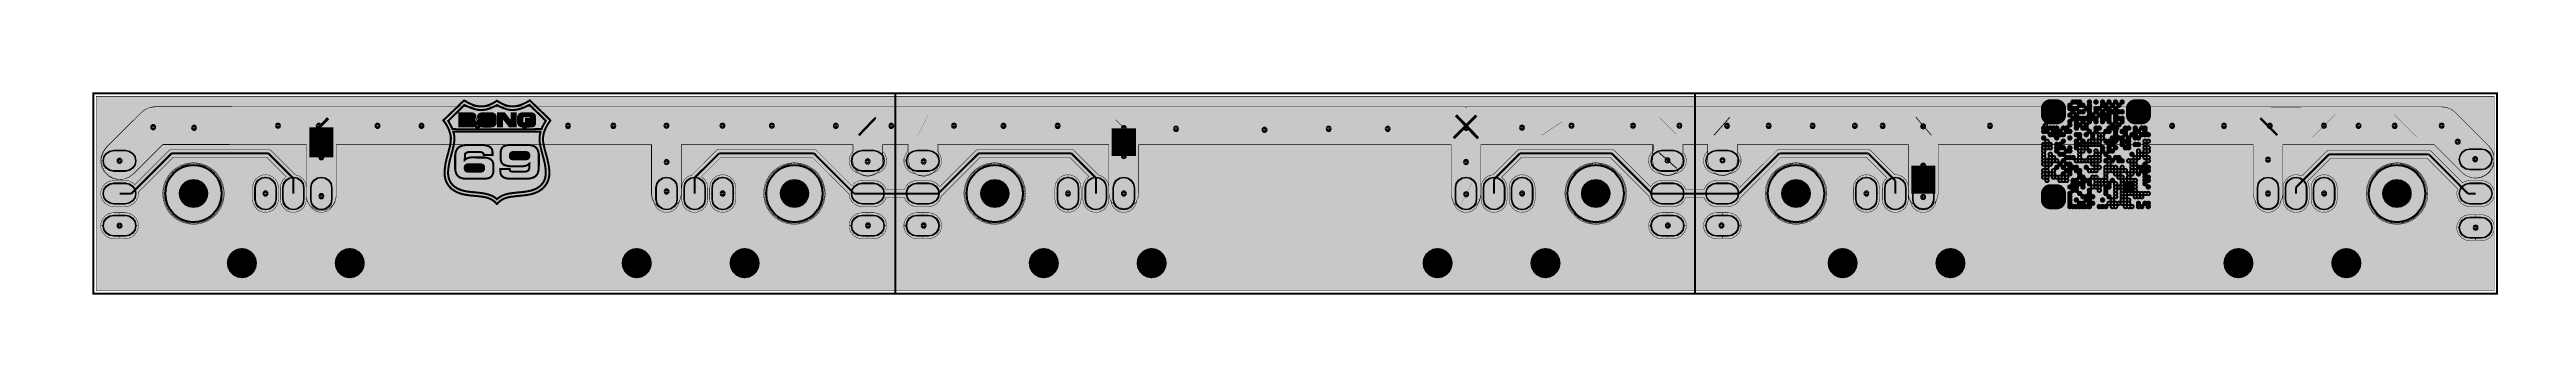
# Model space of a CAD drawing. Header units: millimetres. Extents: x -5 to 304, y -6 to 30.
import ezdxf

# ---------------------------------------------------------------- set-up
doc = ezdxf.new("R2010")
doc.units = ezdxf.units.MM
doc.header["$MEASUREMENT"] = 0
for name, color, linetype, true_color in [('Board-Outline-Layer', 7, 'Continuous', 0xff00ff), ('Bottom-Layer', 7, 'Continuous', 0x0000ff), ('Bottom-Paste-Mask-Layer', 7, 'Continuous', 0x800000), ('Bottom-Solder-Mask-Layer', 7, 'Continuous', 0xaa00ff), ('Document-Layer', 7, 'Continuous', 0xffffff), ('Hole-Layer', 7, 'Continuous', 0x222222), ('Mechanical-Layer', 7, 'Continuous', 0xf022f0), ('Multi-Layer', 7, 'Continuous', 0xc0c0c0), ('Top-Layer', 7, 'Continuous', 0xff0000), ('Top-Paste-Mask-Layer', 7, 'Continuous', 0x808080), ('Top-Silkscreen-Layer', 7, 'Continuous', 0xffcc00), ('Top-Solder-Mask-Layer', 7, 'Continuous', 0x800080)]:
    doc.layers.add(name, color=color, linetype=linetype, true_color=true_color)

msp = doc.modelspace()

# ---------------------------------------------------------------- hatches: boundary and pattern name
at = {"layer": 'Bottom-Layer'}
for points in [[(299.64, 24.64), (299.64, 0.36), (0.36, 0.36), (0.36, 24.64)], [(170.02, 11.1), (170.49, 10.76), (171.03, 10.58), (171.6, 10.57), (172.15, 10.74), (172.62, 11.07), (172.97, 11.52), (173.16, 12.06), (173.18, 12.63), (173.18, 18.62), (194.61, 18.62), (194.61, 16.64), (194.7, 16.06), (194.97, 15.54), (195.38, 15.13), (195.9, 14.87), (196.47, 14.78), (197.04, 14.87), (197.56, 15.13), (197.97, 15.54), (198.24, 16.06), (198.33, 16.64), (198.33, 18.62), (201.47, 18.62), (201.47, 16.64), (201.56, 16.06), (201.82, 15.54), (202.24, 15.13), (202.75, 14.87), (203.33, 14.78), (203.9, 14.87), (204.42, 15.13), (204.83, 15.54), (205.09, 16.06), (205.19, 16.64), (205.19, 18.62), (226.52, 18.62), (226.52, 12.5), (226.61, 11.93), (226.87, 11.41), (227.29, 11), (227.8, 10.73), (228.38, 10.64), (228.95, 10.73), (229.47, 11), (229.88, 11.41), (230.14, 11.93), (230.24, 12.5), (230.24, 18.62), (269.55, 18.62), (269.55, 12.5), (269.64, 11.93), (269.9, 11.41), (270.31, 11), (270.83, 10.73), (271.41, 10.64), (271.98, 10.73), (272.5, 11), (272.91, 11.41), (273.17, 11.93), (273.26, 12.5), (273.26, 18.62), (278.2, 18.62), (278.3, 18.61), (278.4, 18.61), (288.54, 18.61), (288.64, 18.61), (288.74, 18.62), (292.1, 18.62), (295.6, 15.12), (296.13, 14.72), (296.76, 14.48), (297.43, 14.44), (298.09, 14.58), (298.68, 14.9), (299.15, 15.38), (299.47, 15.96), (299.62, 16.62), (299.57, 17.29), (299.33, 17.92), (298.93, 18.46), (294.74, 22.65), (294.25, 23.02), (293.68, 23.26), (293.07, 23.34), (288.55, 23.34), (288.45, 23.33), (288.35, 23.33), (278.59, 23.33), (278.49, 23.33), (278.39, 23.34), (17.31, 23.34), (17.13, 23.36), (16.94, 23.37), (7.74, 23.37), (7.13, 23.28), (6.56, 23.05), (6.07, 22.67), (1.68, 18.28), (1.28, 17.74), (1.04, 17.11), (0.99, 16.45), (1.14, 15.79), (1.46, 15.2), (1.93, 14.73), (2.52, 14.4), (3.18, 14.26), (3.85, 14.31), (4.48, 14.54), (5.01, 14.95), (8.72, 18.65), (16.87, 18.65), (17.05, 18.63), (17.24, 18.62), (26.59, 18.62), (26.59, 12.22), (26.68, 11.64), (26.94, 11.13), (27.36, 10.72), (27.87, 10.45), (28.45, 10.36), (29.02, 10.45), (29.54, 10.72), (29.95, 11.13), (30.22, 11.64), (30.31, 12.22), (30.31, 18.62), (69.64, 18.62), (69.64, 12.41), (69.73, 11.84), (70, 11.32), (70.41, 10.91), (70.93, 10.64), (71.5, 10.55), (72.08, 10.64), (72.59, 10.91), (73, 11.32), (73.27, 11.84), (73.36, 12.41), (73.36, 18.62), (94.79, 18.62), (94.79, 16.51), (94.88, 15.94), (95.14, 15.42), (95.56, 15.01), (96.07, 14.74), (96.65, 14.65), (97.22, 14.74), (97.74, 15.01), (98.15, 15.42), (98.41, 15.94), (98.51, 16.51), (98.51, 18.62), (101.77, 18.62), (101.77, 16.51), (101.87, 15.94), (102.13, 15.42), (102.54, 15.01), (103.06, 14.74), (103.63, 14.65), (104.21, 14.74), (104.72, 15.01), (105.14, 15.42), (105.4, 15.94), (105.49, 16.51), (105.49, 18.62), (126.75, 18.62), (126.75, 12.5), (126.84, 11.93), (127.1, 11.41), (127.51, 11), (128.03, 10.73), (128.61, 10.64), (129.18, 10.73), (129.7, 11), (130.11, 11.41), (130.37, 11.93), (130.46, 12.5), (130.46, 18.62), (169.47, 18.62), (169.47, 12.42), (169.53, 11.94), (169.71, 11.49), (170.01, 11.11)], [(8.64, 12.5), (8.74, 11.64), (9.02, 10.83), (9.48, 10.09), (10.09, 9.48), (10.83, 9.02), (11.64, 8.74), (12.5, 8.64), (13.36, 8.74), (14.17, 9.02), (14.91, 9.48), (15.52, 10.09), (15.98, 10.83), (16.26, 11.64), (16.36, 12.5), (16.26, 13.36), (15.98, 14.17), (15.52, 14.91), (14.91, 15.52), (14.17, 15.98), (13.36, 16.26), (12.5, 16.36), (11.64, 16.26), (10.83, 15.98), (10.09, 15.52), (9.48, 14.91), (9.02, 14.17), (8.74, 13.36)], [(9, 12.5, 1), (16, 12.5, 1)], [(83.64, 12.5), (83.74, 11.64), (84.02, 10.83), (84.48, 10.09), (85.09, 9.48), (85.83, 9.02), (86.64, 8.74), (87.5, 8.64), (88.36, 8.74), (89.17, 9.02), (89.91, 9.48), (90.52, 10.09), (90.98, 10.83), (91.26, 11.64), (91.36, 12.5), (91.26, 13.36), (90.98, 14.17), (90.52, 14.91), (89.91, 15.52), (89.17, 15.98), (88.36, 16.26), (87.5, 16.36), (86.64, 16.26), (85.83, 15.98), (85.09, 15.52), (84.48, 14.91), (84.02, 14.17), (83.74, 13.36)], [(84, 12.5, 1), (91, 12.5, 1)], [(108.64, 12.5), (108.74, 11.64), (109.02, 10.83), (109.48, 10.09), (110.09, 9.48), (110.83, 9.02), (111.64, 8.74), (112.5, 8.64), (113.36, 8.74), (114.17, 9.02), (114.91, 9.48), (115.52, 10.09), (115.98, 10.83), (116.26, 11.64), (116.36, 12.5), (116.26, 13.36), (115.98, 14.17), (115.52, 14.91), (114.91, 15.52), (114.17, 15.98), (113.36, 16.26), (112.5, 16.36), (111.64, 16.26), (110.83, 15.98), (110.09, 15.52), (109.48, 14.91), (109.02, 14.17), (108.74, 13.36)], [(109, 12.5, 1), (116, 12.5, 1)], [(183.64, 12.5), (183.74, 11.64), (184.02, 10.83), (184.48, 10.09), (185.09, 9.48), (185.83, 9.02), (186.64, 8.74), (187.5, 8.64), (188.36, 8.74), (189.17, 9.02), (189.91, 9.48), (190.52, 10.09), (190.98, 10.83), (191.26, 11.64), (191.36, 12.5), (191.26, 13.36), (190.98, 14.17), (190.52, 14.91), (189.91, 15.52), (189.17, 15.98), (188.36, 16.26), (187.5, 16.36), (186.64, 16.26), (185.83, 15.98), (185.09, 15.52), (184.48, 14.91), (184.02, 14.17), (183.74, 13.36)], [(184, 12.5, 1), (191, 12.5, 1)], [(208.64, 12.5), (208.74, 11.64), (209.02, 10.83), (209.48, 10.09), (210.09, 9.48), (210.83, 9.02), (211.64, 8.74), (212.5, 8.64), (213.36, 8.74), (214.17, 9.02), (214.91, 9.48), (215.52, 10.09), (215.98, 10.83), (216.26, 11.64), (216.36, 12.5), (216.26, 13.36), (215.98, 14.17), (215.52, 14.91), (214.91, 15.52), (214.17, 15.98), (213.36, 16.26), (212.5, 16.36), (211.64, 16.26), (210.83, 15.98), (210.09, 15.52), (209.48, 14.91), (209.02, 14.17), (208.74, 13.36)], [(209, 12.5, 1), (216, 12.5, 1)], [(283.64, 12.5), (283.74, 11.64), (284.02, 10.83), (284.48, 10.09), (285.1, 9.48), (285.83, 9.02), (286.64, 8.74), (287.5, 8.64), (288.36, 8.74), (289.17, 9.02), (289.91, 9.48), (290.52, 10.09), (290.98, 10.83), (291.26, 11.64), (291.36, 12.5), (291.26, 13.36), (290.98, 14.17), (290.52, 14.91), (289.91, 15.52), (289.17, 15.98), (288.36, 16.26), (287.5, 16.36), (286.64, 16.26), (285.83, 15.98), (285.1, 15.52), (284.48, 14.91), (284.02, 14.17), (283.74, 13.36)], [(284, 12.5, 1), (291, 12.5, 1)], [(16.68, 3.81), (16.77, 3.24), (17.04, 2.72), (17.45, 2.31), (17.97, 2.04), (18.54, 1.95), (19.12, 2.04), (19.63, 2.31), (20.05, 2.72), (20.31, 3.24), (20.4, 3.81), (20.31, 4.38), (20.05, 4.9), (19.63, 5.31), (19.12, 5.58), (18.54, 5.67), (17.97, 5.58), (17.45, 5.31), (17.04, 4.9), (16.77, 4.38)], [(30.15, 3.81), (30.24, 3.24), (30.5, 2.72), (30.91, 2.31), (31.43, 2.04), (32, 1.95), (32.58, 2.04), (33.1, 2.31), (33.51, 2.72), (33.77, 3.24), (33.86, 3.81), (33.77, 4.38), (33.51, 4.9), (33.1, 5.31), (32.58, 5.58), (32, 5.67), (31.43, 5.58), (30.91, 5.31), (30.5, 4.9), (30.24, 4.38)], [(65.96, 3.81), (66.05, 3.24), (66.31, 2.72), (66.73, 2.31), (67.24, 2.04), (67.82, 1.95), (68.39, 2.04), (68.91, 2.31), (69.32, 2.72), (69.59, 3.24), (69.68, 3.81), (69.59, 4.38), (69.32, 4.9), (68.91, 5.31), (68.39, 5.58), (67.82, 5.67), (67.24, 5.58), (66.73, 5.31), (66.31, 4.9), (66.05, 4.38)], [(79.42, 3.81), (79.51, 3.24), (79.78, 2.72), (80.19, 2.31), (80.71, 2.04), (81.28, 1.95), (81.85, 2.04), (82.37, 2.31), (82.78, 2.72), (83.05, 3.24), (83.14, 3.81), (83.05, 4.38), (82.78, 4.9), (82.37, 5.31), (81.85, 5.58), (81.28, 5.67), (80.71, 5.58), (80.19, 5.31), (79.78, 4.9), (79.51, 4.38)], [(116.76, 3.81), (116.85, 3.24), (117.11, 2.72), (117.53, 2.31), (118.04, 2.04), (118.62, 1.95), (119.19, 2.04), (119.71, 2.31), (120.12, 2.72), (120.39, 3.24), (120.48, 3.81), (120.39, 4.38), (120.12, 4.9), (119.71, 5.31), (119.19, 5.58), (118.62, 5.67), (118.04, 5.58), (117.53, 5.31), (117.11, 4.9), (116.85, 4.38)], [(130.22, 3.81), (130.31, 3.24), (130.58, 2.72), (130.99, 2.31), (131.51, 2.04), (132.08, 1.95), (132.65, 2.04), (133.17, 2.31), (133.58, 2.72), (133.85, 3.24), (133.94, 3.81), (133.85, 4.38), (133.58, 4.9), (133.17, 5.31), (132.65, 5.58), (132.08, 5.67), (131.51, 5.58), (130.99, 5.31), (130.58, 4.9), (130.31, 4.38)], [(165.91, 3.81), (166, 3.24), (166.26, 2.72), (166.68, 2.31), (167.19, 2.04), (167.77, 1.95), (168.34, 2.04), (168.86, 2.31), (169.27, 2.72), (169.53, 3.24), (169.63, 3.81), (169.53, 4.38), (169.27, 4.9), (168.86, 5.31), (168.34, 5.58), (167.77, 5.67), (167.19, 5.58), (166.68, 5.31), (166.26, 4.9), (166, 4.38)], [(179.37, 3.81), (179.46, 3.24), (179.73, 2.72), (180.14, 2.31), (180.66, 2.04), (181.23, 1.95), (181.8, 2.04), (182.32, 2.31), (182.73, 2.72), (183, 3.24), (183.09, 3.81), (183, 4.38), (182.73, 4.9), (182.32, 5.31), (181.8, 5.58), (181.23, 5.67), (180.66, 5.58), (180.14, 5.31), (179.73, 4.9), (179.46, 4.38)], [(216.46, 3.81), (216.55, 3.24), (216.81, 2.72), (217.22, 2.31), (217.74, 2.04), (218.31, 1.95), (218.89, 2.04), (219.41, 2.31), (219.82, 2.72), (220.08, 3.24), (220.17, 3.81), (220.08, 4.38), (219.82, 4.9), (219.41, 5.31), (218.89, 5.58), (218.31, 5.67), (217.74, 5.58), (217.22, 5.31), (216.81, 4.9), (216.55, 4.38)], [(229.92, 3.81), (230.01, 3.24), (230.27, 2.72), (230.68, 2.31), (231.2, 2.04), (231.78, 1.95), (232.35, 2.04), (232.87, 2.31), (233.28, 2.72), (233.54, 3.24), (233.63, 3.81), (233.54, 4.38), (233.28, 4.9), (232.87, 5.31), (232.35, 5.58), (231.78, 5.67), (231.2, 5.58), (230.68, 5.31), (230.27, 4.9), (230.01, 4.38)], [(265.86, 3.81), (265.95, 3.24), (266.21, 2.72), (266.62, 2.31), (267.14, 2.04), (267.72, 1.95), (268.29, 2.04), (268.81, 2.31), (269.22, 2.72), (269.48, 3.24), (269.57, 3.81), (269.48, 4.38), (269.22, 4.9), (268.81, 5.31), (268.29, 5.58), (267.72, 5.67), (267.14, 5.58), (266.62, 5.31), (266.21, 4.9), (265.95, 4.38)], [(279.32, 3.81), (279.41, 3.24), (279.68, 2.72), (280.09, 2.31), (280.6, 2.04), (281.18, 1.95), (281.75, 2.04), (282.27, 2.31), (282.68, 2.72), (282.95, 3.24), (283.04, 3.81), (282.95, 4.38), (282.68, 4.9), (282.27, 5.31), (281.75, 5.58), (281.18, 5.67), (280.6, 5.58), (280.09, 5.31), (279.68, 4.9), (279.41, 4.38)]]:
    msp.add_hatch(color=256, dxfattribs=at).paths.add_polyline_path(points)
at = {"layer": 'Bottom-Paste-Mask-Layer'}
for points in [[(9, 12.5, 1), (16, 12.5, 1)], [(84, 12.5, 1), (91, 12.5, 1)], [(109, 12.5, 1), (116, 12.5, 1)], [(184, 12.5, 1), (191, 12.5, 1)], [(209, 12.5, 1), (216, 12.5, 1)], [(284, 12.5, 1), (291, 12.5, 1)]]:
    msp.add_hatch(color=256, dxfattribs=at).paths.add_polyline_path(points)
at = {"layer": 'Bottom-Solder-Mask-Layer'}
for points in [[(8.9, 12.5, 1), (16.1, 12.5, 1)], [(83.9, 12.5, 1), (91.1, 12.5, 1)], [(108.9, 12.5, 1), (116.1, 12.5, 1)], [(183.9, 12.5, 1), (191.1, 12.5, 1)], [(208.9, 12.5, 1), (216.1, 12.5, 1)], [(283.9, 12.5, 1), (291.1, 12.5, 1)]]:
    msp.add_hatch(color=256, dxfattribs=at).paths.add_polyline_path(points)
at = {"layer": 'Hole-Layer'}
for points in [[(12.5, 10.75), (11.96, 10.84), (11.47, 11.08), (11.08, 11.47), (10.83, 11.96), (10.75, 12.5), (10.83, 13.04), (11.08, 13.53), (11.47, 13.92), (11.96, 14.16), (12.5, 14.25), (12.5, 14.25), (13.04, 14.16), (13.53, 13.92), (13.92, 13.53), (14.17, 13.04), (14.25, 12.5), (14.17, 11.96), (13.92, 11.47), (13.53, 11.08), (13.04, 10.84), (12.5, 10.75)], [(87.5, 10.75), (86.96, 10.84), (86.47, 11.08), (86.08, 11.47), (85.83, 11.96), (85.75, 12.5), (85.83, 13.04), (86.08, 13.53), (86.47, 13.92), (86.96, 14.16), (87.5, 14.25), (87.5, 14.25), (88.04, 14.16), (88.53, 13.92), (88.92, 13.53), (89.17, 13.04), (89.25, 12.5), (89.17, 11.96), (88.92, 11.47), (88.53, 11.08), (88.04, 10.84), (87.5, 10.75)], [(112.5, 10.75), (111.96, 10.84), (111.47, 11.08), (111.08, 11.47), (110.83, 11.96), (110.75, 12.5), (110.83, 13.04), (111.08, 13.53), (111.47, 13.92), (111.96, 14.16), (112.5, 14.25), (112.5, 14.25), (113.04, 14.16), (113.53, 13.92), (113.92, 13.53), (114.17, 13.04), (114.25, 12.5), (114.17, 11.96), (113.92, 11.47), (113.53, 11.08), (113.04, 10.84), (112.5, 10.75)], [(187.5, 10.75), (186.96, 10.84), (186.47, 11.08), (186.08, 11.47), (185.83, 11.96), (185.75, 12.5), (185.83, 13.04), (186.08, 13.53), (186.47, 13.92), (186.96, 14.16), (187.5, 14.25), (187.5, 14.25), (188.04, 14.16), (188.53, 13.92), (188.92, 13.53), (189.17, 13.04), (189.25, 12.5), (189.17, 11.96), (188.92, 11.47), (188.53, 11.08), (188.04, 10.84), (187.5, 10.75)], [(212.5, 10.75), (211.96, 10.84), (211.47, 11.08), (211.08, 11.47), (210.83, 11.96), (210.75, 12.5), (210.83, 13.04), (211.08, 13.53), (211.47, 13.92), (211.96, 14.16), (212.5, 14.25), (212.5, 14.25), (213.04, 14.16), (213.53, 13.92), (213.92, 13.53), (214.17, 13.04), (214.25, 12.5), (214.17, 11.96), (213.92, 11.47), (213.53, 11.08), (213.04, 10.84), (212.5, 10.75)], [(287.5, 10.75), (286.96, 10.84), (286.47, 11.08), (286.08, 11.47), (285.83, 11.96), (285.75, 12.5), (285.83, 13.04), (286.08, 13.53), (286.47, 13.92), (286.96, 14.16), (287.5, 14.25), (287.5, 14.25), (288.04, 14.16), (288.53, 13.92), (288.92, 13.53), (289.17, 13.04), (289.25, 12.5), (289.17, 11.96), (288.92, 11.47), (288.53, 11.08), (288.04, 10.84), (287.5, 10.75)]]:
    msp.add_hatch(color=256, dxfattribs=at).paths.add_polyline_path(points)
at = {"layer": 'Multi-Layer'}
for points in [[(9, 12.5, 1), (16, 12.5, 1)], [(9, 12.5, 1), (16, 12.5, 1)], [(9, 12.5, 1), (16, 12.5, 1)], [(84, 12.5, 1), (91, 12.5, 1)], [(84, 12.5, 1), (91, 12.5, 1)], [(84, 12.5, 1), (91, 12.5, 1)], [(109, 12.5, 1), (116, 12.5, 1)], [(109, 12.5, 1), (116, 12.5, 1)], [(109, 12.5, 1), (116, 12.5, 1)], [(184, 12.5, 1), (191, 12.5, 1)], [(184, 12.5, 1), (191, 12.5, 1)], [(184, 12.5, 1), (191, 12.5, 1)], [(209, 12.5, 1), (216, 12.5, 1)], [(209, 12.5, 1), (216, 12.5, 1)], [(209, 12.5, 1), (216, 12.5, 1)], [(284, 12.5, 1), (291, 12.5, 1)], [(284, 12.5, 1), (291, 12.5, 1)], [(284, 12.5, 1), (291, 12.5, 1)], [(17.04, 3.81, 1), (20.04, 3.81, 1)], [(30.5, 3.81, 1), (33.5, 3.81, 1)], [(66.32, 3.81, 1), (69.32, 3.81, 1)], [(79.78, 3.81, 1), (82.78, 3.81, 1)], [(117.12, 3.81, 1), (120.12, 3.81, 1)], [(130.58, 3.81, 1), (133.58, 3.81, 1)], [(166.27, 3.81, 1), (169.27, 3.81, 1)], [(179.73, 3.81, 1), (182.73, 3.81, 1)], [(216.81, 3.81, 1), (219.81, 3.81, 1)], [(230.28, 3.81, 1), (233.28, 3.81, 1)], [(266.22, 3.81, 1), (269.22, 3.81, 1)], [(279.68, 3.81, 1), (282.68, 3.81, 1)]]:
    msp.add_hatch(color=256, dxfattribs=at).paths.add_polyline_path(points)
at = {"layer": 'Top-Layer'}
for points in [[(299.64, 12.18), (299.64, 8.56), (299.44, 9.08), (299.08, 9.5), (298.59, 9.77), (298.05, 9.87), (296.59, 9.87), (296.03, 9.77), (295.54, 9.49), (295.18, 9.05), (294.98, 8.52), (294.98, 7.96), (295.18, 7.43), (295.54, 6.99), (296.03, 6.71), (296.59, 6.61), (298.05, 6.61), (298.59, 6.71), (299.08, 6.98), (299.44, 7.4), (299.64, 7.92), (299.64, 0.36), (0.36, 0.36), (0.36, 24.64), (299.64, 24.64), (299.64, 17.15), (299.51, 17.62), (299.29, 18.05), (298.98, 18.43), (294.79, 22.62), (294.3, 23), (293.74, 23.23), (293.13, 23.31), (275.62, 23.31), (275.51, 23.31), (275.41, 23.3), (271.83, 23.3), (271.73, 23.31), (271.62, 23.31), (171.58, 23.31), (171.44, 23.31), (171.31, 23.3), (171.19, 23.31), (171.07, 23.31), (120.47, 23.31), (120.42, 23.31), (120.36, 23.31), (17.29, 23.31), (17.22, 23.31), (17.15, 23.31), (17.09, 23.31), (17.02, 23.31), (7.64, 23.31), (7.02, 23.23), (6.46, 23), (5.97, 22.62), (1.6, 18.26), (1.2, 17.72), (0.97, 17.09), (0.92, 16.42), (1.06, 15.77), (1.38, 15.18), (1.86, 14.7), (2.45, 14.38), (3.1, 14.24), (3.77, 14.29), (4.4, 14.52), (4.94, 14.92), (8.61, 18.6), (17.02, 18.6), (17.09, 18.6), (17.15, 18.6), (17.22, 18.6), (17.29, 18.6), (26.6, 18.6), (26.6, 13.32), (26.47, 13.86), (26.18, 14.32), (25.74, 14.66), (25.22, 14.84), (22.19, 17.87), (22.03, 17.97), (21.84, 18.01), (9.78, 18.01), (9.59, 17.97), (9.44, 17.87), (5.18, 13.62), (4.84, 13.89), (4.44, 14.07), (4, 14.13), (2.54, 14.13), (1.98, 14.03), (1.49, 13.75), (1.13, 13.31), (0.94, 12.78), (0.94, 12.22), (1.13, 11.69), (1.49, 11.25), (1.98, 10.97), (2.54, 10.87), (4, 10.87), (4.54, 10.96), (5.01, 11.23), (5.38, 11.63), (5.59, 12.14), (5.62, 12.68), (9.98, 17.04), (21.64, 17.04), (24.09, 14.6), (23.69, 14.23), (23.43, 13.76), (23.34, 13.23), (23.34, 11.77), (23.44, 11.21), (23.72, 10.72), (24.16, 10.36), (24.69, 10.17), (25.25, 10.17), (25.78, 10.36), (26.22, 10.72), (26.5, 11.21), (26.6, 11.77), (26.6, 12.08), (26.72, 11.5), (27.03, 10.98), (27.33, 10.59), (27.74, 10.31), (28.21, 10.16), (28.7, 10.16), (29.17, 10.31), (29.58, 10.59), (29.88, 10.98), (30.12, 11.34), (30.26, 11.75), (30.31, 12.17), (30.31, 18.6), (69.69, 18.6), (69.69, 12.5), (69.75, 12.03), (69.93, 11.59), (70.07, 11.08), (70.37, 10.65), (70.78, 10.33), (71.28, 10.16), (71.81, 10.16), (72.31, 10.33), (72.72, 10.65), (73.02, 11.08), (73.16, 11.59), (73.34, 12.03), (73.4, 12.5), (73.4, 18.6), (94.81, 18.6), (94.81, 17.76), (94.5, 17.34), (94.33, 16.85), (94.33, 16.32), (94.5, 15.83), (94.82, 15.41), (95.25, 15.11), (95.75, 14.97), (96.19, 14.79), (96.67, 14.73), (97.14, 14.79), (97.58, 14.97), (98.09, 15.11), (98.52, 15.41), (98.84, 15.83), (99, 16.32), (99.01, 16.85), (98.84, 17.34), (98.53, 17.76), (98.53, 18.6), (101.65, 18.6), (101.65, 17.76), (101.34, 17.34), (101.17, 16.85), (101.17, 16.32), (101.34, 15.83), (101.66, 15.41), (102.09, 15.11), (102.59, 14.97), (103.04, 14.79), (103.51, 14.73), (103.98, 14.79), (104.42, 14.97), (104.93, 15.11), (105.36, 15.41), (105.68, 15.83), (105.84, 16.32), (105.85, 16.85), (105.68, 17.34), (105.37, 17.76), (105.37, 18.6), (120.24, 18.6), (120.3, 18.59), (120.36, 18.59), (126.75, 18.59), (126.75, 13.32), (126.63, 13.84), (126.35, 14.3), (125.93, 14.64), (125.43, 14.83), (122.39, 17.87), (122.23, 17.97), (122.05, 18.01), (110.49, 18.01), (110.3, 17.97), (110.15, 17.87), (105.63, 13.35), (105.26, 13.76), (104.78, 14.03), (104.24, 14.13), (102.78, 14.13), (102.27, 14.05), (101.81, 13.81), (101.45, 13.45), (101.22, 12.99), (98.95, 12.99), (98.72, 13.45), (98.36, 13.81), (97.9, 14.05), (97.4, 14.13), (95.94, 14.13), (95.45, 14.05), (95, 13.83), (94.64, 13.49), (90.26, 17.87), (90.1, 17.97), (89.92, 18.01), (78.11, 18.01), (77.92, 17.97), (77.76, 17.87), (74.72, 14.82), (74.2, 14.62), (73.78, 14.26), (73.51, 13.78), (73.42, 13.23), (73.42, 11.77), (73.52, 11.21), (73.8, 10.72), (74.23, 10.36), (74.76, 10.17), (75.33, 10.17), (75.86, 10.36), (76.29, 10.72), (76.58, 11.21), (76.67, 11.77), (76.67, 13.23), (76.58, 13.78), (76.31, 14.26), (75.89, 14.62), (78.31, 17.04), (89.72, 17.04), (94.31, 12.45), (94.4, 11.96), (94.64, 11.52), (95, 11.17), (95.44, 10.95), (95.94, 10.87), (97.4, 10.87), (97.9, 10.95), (98.36, 11.19), (98.72, 11.55), (98.95, 12.01), (101.22, 12.01), (101.45, 11.55), (101.81, 11.19), (102.27, 10.95), (102.78, 10.87), (104.24, 10.87), (104.79, 10.97), (105.27, 11.24), (105.64, 11.66), (105.84, 12.19), (110.69, 17.04), (121.85, 17.04), (124.27, 14.62), (123.86, 14.25), (123.59, 13.77), (123.49, 13.23), (123.49, 11.77), (123.59, 11.21), (123.88, 10.72), (124.31, 10.36), (124.84, 10.17), (125.4, 10.17), (125.94, 10.36), (126.37, 10.72), (126.65, 11.21), (126.75, 11.77), (126.75, 12.41), (126.82, 11.98), (126.99, 11.59), (127.13, 11.08), (127.43, 10.65), (127.85, 10.33), (128.34, 10.16), (128.87, 10.16), (129.37, 10.33), (129.79, 10.65), (130.08, 11.08), (130.22, 11.59), (130.4, 12.03), (130.46, 12.5), (130.46, 18.59), (169.47, 18.59), (169.47, 16.59), (169.46, 16.51), (169.46, 16.43), (169.46, 12.5), (169.52, 12.03), (169.7, 11.59), (169.84, 11.08), (170.14, 10.65), (170.56, 10.33), (171.05, 10.16), (171.58, 10.16), (172.08, 10.33), (172.5, 10.65), (172.79, 11.08), (172.93, 11.59), (173.11, 12.03), (173.17, 12.5), (173.17, 16.28), (173.18, 16.36), (173.18, 16.44), (173.18, 18.6), (194.69, 18.6), (194.69, 17.84), (194.33, 17.43), (194.13, 16.93), (194.11, 16.39), (194.26, 15.87), (194.58, 15.43), (195.02, 15.12), (195.54, 14.97), (195.98, 14.79), (196.46, 14.73), (196.93, 14.79), (197.37, 14.97), (197.86, 15.11), (198.28, 15.38), (198.6, 15.78), (198.78, 16.25), (198.81, 16.76), (198.68, 17.25), (198.4, 17.67), (198.4, 18.6), (201.44, 18.6), (201.44, 17.76), (201.12, 17.34), (200.96, 16.85), (200.96, 16.32), (201.13, 15.83), (201.45, 15.41), (201.88, 15.11), (202.38, 14.97), (202.82, 14.79), (203.3, 14.73), (203.77, 14.79), (204.21, 14.97), (204.72, 15.11), (205.15, 15.41), (205.47, 15.83), (205.63, 16.32), (205.63, 16.85), (205.47, 17.34), (205.15, 17.76), (205.15, 18.6), (226.52, 18.6), (226.52, 13.32), (226.42, 13.81), (226.17, 14.24), (225.8, 14.58), (225.34, 14.8), (224.84, 14.86), (221.83, 17.87), (221.67, 17.97), (221.49, 18.01), (210.44, 18.01), (210.25, 17.97), (210.1, 17.87), (205.47, 13.25), (205.22, 13.61), (204.87, 13.89), (204.47, 14.07), (204.03, 14.13), (202.57, 14.13), (202.06, 14.05), (201.6, 13.81), (201.24, 13.45), (201.01, 12.99), (198.74, 12.99), (198.51, 13.45), (198.15, 13.81), (197.69, 14.05), (197.19, 14.13), (195.73, 14.13), (195.18, 14.04), (194.7, 13.77), (194.34, 13.36), (189.83, 17.87), (189.67, 17.97), (189.48, 18.01), (178.05, 18.01), (177.87, 17.97), (177.71, 17.87), (174.7, 14.85), (174.22, 14.75), (173.8, 14.5), (173.47, 14.15), (173.26, 13.71), (173.19, 13.23), (173.19, 11.77), (173.29, 11.21), (173.57, 10.72), (174, 10.36), (174.53, 10.17), (175.1, 10.17), (175.63, 10.36), (176.06, 10.72), (176.35, 11.21), (176.45, 11.77), (176.45, 13.23), (176.36, 13.74), (176.13, 14.19), (175.77, 14.55), (178.26, 17.04), (189.28, 17.04), (194.13, 12.2), (194.32, 11.67), (194.69, 11.25), (195.17, 10.97), (195.73, 10.87), (197.19, 10.87), (197.69, 10.95), (198.15, 11.19), (198.51, 11.55), (198.74, 12.01), (201.01, 12.01), (201.24, 11.55), (201.6, 11.19), (202.06, 10.95), (202.57, 10.87), (204.03, 10.87), (204.54, 10.96), (205.01, 11.2), (205.37, 11.58), (205.59, 12.05), (205.68, 12.09), (205.76, 12.16), (210.64, 17.04), (221.29, 17.04), (223.85, 14.48), (223.53, 14.13), (223.33, 13.7), (223.27, 13.23), (223.27, 11.77), (223.36, 11.21), (223.65, 10.72), (224.08, 10.36), (224.61, 10.17), (225.18, 10.17), (225.71, 10.36), (226.14, 10.72), (226.42, 11.21), (226.52, 11.77), (226.52, 12.41), (226.59, 11.98), (226.76, 11.59), (226.9, 11.08), (227.2, 10.65), (227.62, 10.33), (228.11, 10.16), (228.64, 10.16), (229.14, 10.33), (229.56, 10.65), (229.85, 11.08), (230, 11.59), (230.17, 12.03), (230.24, 12.5), (230.24, 18.6), (269.55, 18.6), (269.55, 12.5), (269.61, 12.03), (269.79, 11.59), (269.93, 11.08), (270.23, 10.65), (270.65, 10.33), (271.14, 10.16), (271.67, 10.16), (272.17, 10.33), (272.58, 10.65), (272.88, 11.08), (273.02, 11.59), (273.2, 12.03), (273.26, 12.5), (273.26, 18.59), (275.62, 18.59), (275.72, 18.59), (275.83, 18.6), (292.15, 18.6), (295.65, 15.1), (296.16, 14.71), (296.76, 14.47), (297.4, 14.41), (298.04, 14.52), (298.62, 14.8), (299.1, 15.23), (299.45, 15.77), (299.64, 16.38), (299.64, 12.82), (299.44, 13.34), (299.08, 13.76), (298.59, 14.03), (298.05, 14.13), (296.59, 14.13), (296.12, 14.06), (295.69, 13.86), (291.81, 17.74), (291.65, 17.85), (291.47, 17.88), (279.02, 17.88), (278.83, 17.85), (278.68, 17.74), (275.63, 14.69), (275.1, 14.85), (274.55, 14.82), (274.05, 14.61), (273.64, 14.25), (273.37, 13.77), (273.28, 13.23), (273.28, 11.77), (273.38, 11.21), (273.66, 10.72), (274.09, 10.36), (274.62, 10.17), (275.19, 10.17), (275.72, 10.36), (276.15, 10.72), (276.44, 11.21), (276.53, 11.77), (276.53, 13.23), (276.48, 13.64), (276.33, 14.02), (279.22, 16.91), (291.26, 16.91), (295.07, 13.1), (294.96, 12.59), (295.02, 12.07), (295.24, 11.59), (295.6, 11.2), (296.07, 10.96), (296.59, 10.87), (298.05, 10.87), (298.59, 10.97), (299.08, 11.24), (299.44, 11.66)], [(2.54, 15.32), (2.05, 15.42), (1.64, 15.69), (1.37, 16.1), (1.27, 16.59), (1.37, 17.08), (1.64, 17.49), (2.05, 17.76), (2.54, 17.86), (4, 17.86), (4.49, 17.76), (4.9, 17.49), (5.17, 17.08), (5.27, 16.59), (5.17, 16.1), (4.9, 15.69), (4.49, 15.42), (4, 15.32)], [(8.64, 12.5), (8.74, 11.64), (9.02, 10.83), (9.48, 10.09), (10.09, 9.48), (10.83, 9.02), (11.64, 8.74), (12.5, 8.64), (13.36, 8.74), (14.17, 9.02), (14.91, 9.48), (15.52, 10.09), (15.98, 10.83), (16.26, 11.64), (16.36, 12.5), (16.26, 13.36), (15.98, 14.17), (15.52, 14.91), (14.91, 15.52), (14.17, 15.98), (13.36, 16.26), (12.5, 16.36), (11.64, 16.26), (10.83, 15.98), (10.09, 15.52), (9.48, 14.91), (9.02, 14.17), (8.74, 13.36)], [(9, 12.5, 1), (16, 12.5, 1)], [(83.64, 12.5), (83.74, 11.64), (84.02, 10.83), (84.48, 10.09), (85.09, 9.48), (85.83, 9.02), (86.64, 8.74), (87.5, 8.64), (88.36, 8.74), (89.17, 9.02), (89.91, 9.48), (90.52, 10.09), (90.98, 10.83), (91.26, 11.64), (91.36, 12.5), (91.26, 13.36), (90.98, 14.17), (90.52, 14.91), (89.91, 15.52), (89.17, 15.98), (88.36, 16.26), (87.5, 16.36), (86.64, 16.26), (85.83, 15.98), (85.09, 15.52), (84.48, 14.91), (84.02, 14.17), (83.74, 13.36)], [(84, 12.5, 1), (91, 12.5, 1)], [(95.94, 15.32), (95.45, 15.42), (95.04, 15.69), (94.76, 16.1), (94.67, 16.59), (94.76, 17.08), (95.04, 17.49), (95.45, 17.76), (95.94, 17.86), (97.4, 17.86), (97.88, 17.76), (98.3, 17.49), (98.57, 17.08), (98.67, 16.59), (98.57, 16.1), (98.3, 15.69), (97.88, 15.42), (97.4, 15.32)], [(102.78, 15.32), (102.29, 15.42), (101.88, 15.69), (101.61, 16.1), (101.51, 16.59), (101.61, 17.08), (101.88, 17.49), (102.29, 17.76), (102.78, 17.86), (104.24, 17.86), (104.72, 17.76), (105.14, 17.49), (105.41, 17.08), (105.51, 16.59), (105.41, 16.1), (105.14, 15.69), (104.72, 15.42), (104.24, 15.32)], [(108.64, 12.5), (108.74, 11.64), (109.02, 10.83), (109.48, 10.09), (110.09, 9.48), (110.83, 9.02), (111.64, 8.74), (112.5, 8.64), (113.36, 8.74), (114.17, 9.02), (114.91, 9.48), (115.52, 10.09), (115.98, 10.83), (116.26, 11.64), (116.36, 12.5), (116.26, 13.36), (115.98, 14.17), (115.52, 14.91), (114.91, 15.52), (114.17, 15.98), (113.36, 16.26), (112.5, 16.36), (111.64, 16.26), (110.83, 15.98), (110.09, 15.52), (109.48, 14.91), (109.02, 14.17), (108.74, 13.36)], [(109, 12.5, 1), (116, 12.5, 1)], [(183.64, 12.5), (183.74, 11.64), (184.02, 10.83), (184.48, 10.09), (185.09, 9.48), (185.83, 9.02), (186.64, 8.74), (187.5, 8.64), (188.36, 8.74), (189.17, 9.02), (189.91, 9.48), (190.52, 10.09), (190.98, 10.83), (191.26, 11.64), (191.36, 12.5), (191.26, 13.36), (190.98, 14.17), (190.52, 14.91), (189.91, 15.52), (189.17, 15.98), (188.36, 16.26), (187.5, 16.36), (186.64, 16.26), (185.83, 15.98), (185.09, 15.52), (184.48, 14.91), (184.02, 14.17), (183.74, 13.36)], [(184, 12.5, 1), (191, 12.5, 1)], [(195.73, 15.32), (195.24, 15.42), (194.83, 15.69), (194.55, 16.1), (194.46, 16.59), (194.55, 17.08), (194.83, 17.49), (195.24, 17.76), (195.73, 17.86), (197.19, 17.86), (197.67, 17.76), (198.08, 17.49), (198.36, 17.08), (198.46, 16.59), (198.36, 16.1), (198.08, 15.69), (197.67, 15.42), (197.19, 15.32)], [(202.57, 15.32), (202.08, 15.42), (201.67, 15.69), (201.39, 16.1), (201.3, 16.59), (201.39, 17.08), (201.67, 17.49), (202.08, 17.76), (202.57, 17.86), (204.03, 17.86), (204.51, 17.76), (204.92, 17.49), (205.2, 17.08), (205.3, 16.59), (205.2, 16.1), (204.92, 15.69), (204.51, 15.42), (204.03, 15.32)], [(208.64, 12.5), (208.74, 11.64), (209.02, 10.83), (209.48, 10.09), (210.09, 9.48), (210.83, 9.02), (211.64, 8.74), (212.5, 8.64), (213.36, 8.74), (214.17, 9.02), (214.91, 9.48), (215.52, 10.09), (215.98, 10.83), (216.26, 11.64), (216.36, 12.5), (216.26, 13.36), (215.98, 14.17), (215.52, 14.91), (214.91, 15.52), (214.17, 15.98), (213.36, 16.26), (212.5, 16.36), (211.64, 16.26), (210.83, 15.98), (210.09, 15.52), (209.48, 14.91), (209.02, 14.17), (208.74, 13.36)], [(209, 12.5, 1), (216, 12.5, 1)], [(283.64, 12.5), (283.74, 11.64), (284.02, 10.83), (284.48, 10.09), (285.1, 9.48), (285.83, 9.02), (286.64, 8.74), (287.5, 8.64), (288.36, 8.74), (289.17, 9.02), (289.91, 9.48), (290.52, 10.09), (290.98, 10.83), (291.26, 11.64), (291.36, 12.5), (291.26, 13.36), (290.98, 14.17), (290.52, 14.91), (289.91, 15.52), (289.17, 15.98), (288.36, 16.26), (287.5, 16.36), (286.64, 16.26), (285.83, 15.98), (285.1, 15.52), (284.48, 14.91), (284.02, 14.17), (283.74, 13.36)], [(284, 12.5, 1), (291, 12.5, 1)], [(296.59, 15.5), (296.1, 15.59), (295.69, 15.87), (295.41, 16.28), (295.32, 16.77), (295.41, 17.25), (295.69, 17.66), (296.1, 17.94), (296.59, 18.04), (298.05, 18.04), (298.53, 17.94), (298.94, 17.66), (299.22, 17.25), (299.32, 16.77), (299.22, 16.28), (298.94, 15.87), (298.53, 15.59), (298.05, 15.5)], [(2.54, 11.23), (2.05, 11.33), (1.64, 11.6), (1.37, 12.01), (1.27, 12.5), (1.37, 12.99), (1.64, 13.4), (2.05, 13.67), (2.54, 13.77), (4, 13.77), (4.49, 13.67), (4.9, 13.4), (5.17, 12.99), (5.27, 12.5), (5.17, 12.01), (4.9, 11.6), (4.49, 11.33), (4, 11.23)], [(19.86, 13.23), (19.86, 11.77), (19.96, 11.21), (20.24, 10.72), (20.67, 10.36), (21.2, 10.17), (21.77, 10.17), (22.3, 10.36), (22.73, 10.72), (23.02, 11.21), (23.11, 11.77), (23.11, 13.23), (23.02, 13.79), (22.73, 14.28), (22.3, 14.64), (21.77, 14.83), (21.2, 14.83), (20.67, 14.64), (20.24, 14.28), (19.96, 13.79)], [(22.76, 11.77), (22.66, 11.28), (22.38, 10.87), (21.97, 10.6), (21.49, 10.5), (21, 10.6), (20.59, 10.87), (20.31, 11.28), (20.22, 11.77), (20.22, 13.23), (20.31, 13.72), (20.59, 14.13), (21, 14.4), (21.49, 14.5), (21.97, 14.4), (22.38, 14.13), (22.66, 13.72), (22.76, 13.23)], [(26.24, 11.77), (26.14, 11.28), (25.87, 10.87), (25.46, 10.6), (24.97, 10.5), (24.48, 10.6), (24.07, 10.87), (23.8, 11.28), (23.7, 11.77), (23.7, 13.23), (23.8, 13.72), (24.07, 14.13), (24.48, 14.4), (24.97, 14.5), (25.46, 14.4), (25.87, 14.13), (26.14, 13.72), (26.24, 13.23)], [(29.72, 11.77), (29.63, 11.28), (29.35, 10.87), (28.94, 10.6), (28.45, 10.5), (27.97, 10.6), (27.56, 10.87), (27.28, 11.28), (27.18, 11.77), (27.18, 13.23), (27.28, 13.72), (27.56, 14.13), (27.97, 14.4), (28.45, 14.5), (28.94, 14.4), (29.35, 14.13), (29.63, 13.72), (29.72, 13.23)], [(72.82, 11.77), (72.72, 11.28), (72.44, 10.87), (72.03, 10.6), (71.55, 10.5), (71.06, 10.6), (70.65, 10.87), (70.37, 11.28), (70.28, 11.77), (70.28, 13.23), (70.37, 13.72), (70.65, 14.13), (71.06, 14.4), (71.55, 14.5), (72.03, 14.4), (72.44, 14.13), (72.72, 13.72), (72.82, 13.23)], [(76.32, 11.77), (76.22, 11.28), (75.94, 10.87), (75.53, 10.6), (75.05, 10.5), (74.56, 10.6), (74.15, 10.87), (73.87, 11.28), (73.78, 11.77), (73.78, 13.23), (73.87, 13.72), (74.15, 14.13), (74.56, 14.4), (75.05, 14.5), (75.53, 14.4), (75.94, 14.13), (76.22, 13.72), (76.32, 13.23)], [(76.92, 13.23), (76.92, 11.77), (77.02, 11.21), (77.3, 10.72), (77.73, 10.36), (78.26, 10.17), (78.83, 10.17), (79.36, 10.36), (79.79, 10.72), (80.08, 11.21), (80.18, 11.77), (80.18, 13.23), (80.08, 13.79), (79.79, 14.28), (79.36, 14.64), (78.83, 14.83), (78.26, 14.83), (77.73, 14.64), (77.3, 14.28), (77.02, 13.79)], [(79.82, 11.77), (79.72, 11.28), (79.45, 10.87), (79.03, 10.6), (78.55, 10.5), (78.06, 10.6), (77.65, 10.87), (77.37, 11.28), (77.28, 11.77), (77.28, 13.23), (77.37, 13.72), (77.65, 14.13), (78.06, 14.4), (78.55, 14.5), (79.03, 14.4), (79.45, 14.13), (79.72, 13.72), (79.82, 13.23)], [(95.94, 11.23), (95.45, 11.33), (95.04, 11.6), (94.76, 12.01), (94.67, 12.5), (94.76, 12.99), (95.04, 13.4), (95.45, 13.67), (95.94, 13.77), (97.4, 13.77), (97.88, 13.67), (98.3, 13.4), (98.57, 12.99), (98.67, 12.5), (98.57, 12.01), (98.3, 11.6), (97.88, 11.33), (97.4, 11.23)], [(102.78, 11.23), (102.29, 11.33), (101.88, 11.6), (101.6, 12.01), (101.51, 12.5), (101.6, 12.99), (101.88, 13.4), (102.29, 13.67), (102.78, 13.77), (104.24, 13.77), (104.72, 13.67), (105.14, 13.4), (105.41, 12.99), (105.51, 12.5), (105.41, 12.01), (105.14, 11.6), (104.72, 11.33), (104.24, 11.23)], [(120.01, 13.23), (120.01, 11.77), (120.11, 11.21), (120.39, 10.72), (120.82, 10.36), (121.36, 10.17), (121.92, 10.17), (122.45, 10.36), (122.89, 10.72), (123.17, 11.21), (123.27, 11.77), (123.27, 13.23), (123.17, 13.79), (122.89, 14.28), (122.45, 14.64), (121.92, 14.83), (121.36, 14.83), (120.82, 14.64), (120.39, 14.28), (120.11, 13.79)], [(122.91, 11.77), (122.81, 11.28), (122.54, 10.87), (122.12, 10.6), (121.64, 10.5), (121.15, 10.6), (120.74, 10.87), (120.46, 11.28), (120.37, 11.77), (120.37, 13.23), (120.46, 13.72), (120.74, 14.13), (121.15, 14.4), (121.64, 14.5), (122.12, 14.4), (122.54, 14.13), (122.81, 13.72), (122.91, 13.23)], [(126.39, 11.77), (126.3, 11.28), (126.02, 10.87), (125.61, 10.6), (125.12, 10.5), (124.64, 10.6), (124.22, 10.87), (123.95, 11.28), (123.85, 11.77), (123.85, 13.23), (123.95, 13.72), (124.22, 14.13), (124.64, 14.4), (125.12, 14.5), (125.61, 14.4), (126.02, 14.13), (126.3, 13.72), (126.39, 13.23)], [(129.88, 11.77), (129.78, 11.28), (129.5, 10.87), (129.09, 10.6), (128.61, 10.5), (128.12, 10.6), (127.71, 10.87), (127.43, 11.28), (127.34, 11.77), (127.34, 13.23), (127.43, 13.72), (127.71, 14.13), (128.12, 14.4), (128.61, 14.5), (129.09, 14.4), (129.5, 14.13), (129.78, 13.72), (129.88, 13.23)], [(172.59, 11.77), (172.49, 11.28), (172.21, 10.87), (171.8, 10.6), (171.32, 10.5), (170.83, 10.6), (170.42, 10.87), (170.14, 11.28), (170.05, 11.77), (170.05, 13.23), (170.14, 13.72), (170.42, 14.13), (170.83, 14.4), (171.32, 14.5), (171.8, 14.4), (172.21, 14.13), (172.49, 13.72), (172.59, 13.23)], [(176.09, 11.77), (175.99, 11.28), (175.72, 10.87), (175.3, 10.6), (174.82, 10.5), (174.33, 10.6), (173.92, 10.87), (173.64, 11.28), (173.55, 11.77), (173.55, 13.23), (173.64, 13.72), (173.92, 14.13), (174.33, 14.4), (174.82, 14.5), (175.3, 14.4), (175.72, 14.13), (175.99, 13.72), (176.09, 13.23)], [(176.69, 13.23), (176.69, 11.77), (176.79, 11.21), (177.07, 10.72), (177.5, 10.36), (178.04, 10.17), (178.6, 10.17), (179.13, 10.36), (179.57, 10.72), (179.85, 11.21), (179.95, 11.77), (179.95, 13.23), (179.85, 13.79), (179.57, 14.28), (179.13, 14.64), (178.6, 14.83), (178.04, 14.83), (177.5, 14.64), (177.07, 14.28), (176.79, 13.79)], [(179.59, 11.77), (179.49, 11.28), (179.22, 10.87), (178.8, 10.6), (178.32, 10.5), (177.83, 10.6), (177.42, 10.87), (177.15, 11.28), (177.05, 11.77), (177.05, 13.23), (177.15, 13.72), (177.42, 14.13), (177.83, 14.4), (178.32, 14.5), (178.8, 14.4), (179.22, 14.13), (179.49, 13.72), (179.59, 13.23)], [(195.73, 11.23), (195.24, 11.33), (194.83, 11.6), (194.55, 12.01), (194.46, 12.5), (194.55, 12.99), (194.83, 13.4), (195.24, 13.67), (195.73, 13.77), (197.19, 13.77), (197.67, 13.67), (198.08, 13.4), (198.36, 12.99), (198.46, 12.5), (198.36, 12.01), (198.08, 11.6), (197.67, 11.33), (197.19, 11.23)], [(202.57, 11.23), (202.08, 11.33), (201.67, 11.6), (201.39, 12.01), (201.3, 12.5), (201.39, 12.99), (201.67, 13.4), (202.08, 13.67), (202.57, 13.77), (204.03, 13.77), (204.51, 13.67), (204.92, 13.4), (205.2, 12.99), (205.3, 12.5), (205.2, 12.01), (204.92, 11.6), (204.51, 11.33), (204.03, 11.23)], [(219.65, 13.23), (219.65, 11.77), (219.75, 11.21), (220.04, 10.72), (220.47, 10.36), (221, 10.17), (221.57, 10.17), (222.1, 10.36), (222.53, 10.72), (222.81, 11.21), (222.91, 11.77), (222.91, 13.23), (222.81, 13.79), (222.53, 14.28), (222.1, 14.64), (221.57, 14.83), (221, 14.83), (220.47, 14.64), (220.04, 14.28), (219.75, 13.79)], [(222.55, 11.77), (222.46, 11.28), (222.18, 10.87), (221.77, 10.6), (221.28, 10.5), (220.8, 10.6), (220.38, 10.87), (220.11, 11.28), (220.01, 11.77), (220.01, 13.23), (220.11, 13.72), (220.38, 14.13), (220.8, 14.4), (221.28, 14.5), (221.77, 14.4), (222.18, 14.13), (222.46, 13.72), (222.55, 13.23)], [(226.16, 11.77), (226.07, 11.28), (225.79, 10.87), (225.38, 10.6), (224.89, 10.5), (224.41, 10.6), (224, 10.87), (223.72, 11.28), (223.62, 11.77), (223.62, 13.23), (223.72, 13.72), (224, 14.13), (224.41, 14.4), (224.89, 14.5), (225.38, 14.4), (225.79, 14.13), (226.07, 13.72), (226.16, 13.23)], [(229.65, 11.77), (229.55, 11.28), (229.28, 10.87), (228.86, 10.6), (228.38, 10.5), (227.89, 10.6), (227.48, 10.87), (227.2, 11.28), (227.11, 11.77), (227.11, 13.23), (227.2, 13.72), (227.48, 14.13), (227.89, 14.4), (228.38, 14.5), (228.86, 14.4), (229.28, 14.13), (229.55, 13.72), (229.65, 13.23)], [(272.68, 11.77), (272.58, 11.28), (272.3, 10.87), (271.89, 10.6), (271.41, 10.5), (270.92, 10.6), (270.51, 10.87), (270.23, 11.28), (270.14, 11.77), (270.14, 13.23), (270.23, 13.72), (270.51, 14.13), (270.92, 14.4), (271.41, 14.5), (271.89, 14.4), (272.3, 14.13), (272.58, 13.72), (272.68, 13.23)], [(276.18, 11.77), (276.08, 11.28), (275.8, 10.87), (275.39, 10.6), (274.91, 10.5), (274.42, 10.6), (274.01, 10.87), (273.73, 11.28), (273.64, 11.77), (273.64, 13.23), (273.73, 13.72), (274.01, 14.13), (274.42, 14.4), (274.91, 14.5), (275.39, 14.4), (275.8, 14.13), (276.08, 13.72), (276.18, 13.23)], [(276.78, 13.23), (276.78, 11.77), (276.88, 11.21), (277.16, 10.72), (277.59, 10.36), (278.12, 10.17), (278.69, 10.17), (279.22, 10.36), (279.65, 10.72), (279.94, 11.21), (280.04, 11.77), (280.04, 13.23), (279.94, 13.79), (279.65, 14.28), (279.22, 14.64), (278.69, 14.83), (278.12, 14.83), (277.59, 14.64), (277.16, 14.28), (276.88, 13.79)], [(279.68, 11.77), (279.58, 11.28), (279.31, 10.87), (278.89, 10.6), (278.41, 10.5), (277.92, 10.6), (277.51, 10.87), (277.23, 11.28), (277.14, 11.77), (277.14, 13.23), (277.23, 13.72), (277.51, 14.13), (277.92, 14.4), (278.41, 14.5), (278.89, 14.4), (279.31, 14.13), (279.58, 13.72), (279.68, 13.23)], [(296.59, 11.23), (296.1, 11.33), (295.69, 11.6), (295.41, 12.01), (295.32, 12.5), (295.41, 12.99), (295.69, 13.4), (296.1, 13.67), (296.59, 13.77), (298.05, 13.77), (298.53, 13.67), (298.94, 13.4), (299.22, 12.99), (299.32, 12.5), (299.22, 12.01), (298.94, 11.6), (298.53, 11.33), (298.05, 11.23)], [(4, 10.11), (2.54, 10.11), (1.98, 10.02), (1.49, 9.73), (1.13, 9.3), (0.94, 8.77), (0.94, 8.2), (1.13, 7.67), (1.49, 7.24), (1.98, 6.96), (2.54, 6.86), (4, 6.86), (4.56, 6.96), (5.05, 7.24), (5.41, 7.67), (5.6, 8.2), (5.6, 8.77), (5.41, 9.3), (5.05, 9.73), (4.56, 10.02)], [(2.54, 7.22), (2.05, 7.31), (1.64, 7.59), (1.37, 8), (1.27, 8.49), (1.37, 8.97), (1.64, 9.38), (2.05, 9.66), (2.54, 9.76), (4, 9.76), (4.49, 9.66), (4.9, 9.38), (5.17, 8.97), (5.27, 8.49), (5.17, 8), (4.9, 7.59), (4.49, 7.31), (4, 7.22)], [(97.4, 10.11), (95.94, 10.11), (95.38, 10.02), (94.89, 9.73), (94.53, 9.3), (94.33, 8.77), (94.33, 8.2), (94.53, 7.67), (94.89, 7.24), (95.38, 6.96), (95.94, 6.86), (97.4, 6.86), (97.95, 6.96), (98.44, 7.24), (98.81, 7.67), (99, 8.2), (99, 8.77), (98.81, 9.3), (98.44, 9.73), (97.95, 10.02)], [(95.94, 7.22), (95.45, 7.31), (95.04, 7.59), (94.76, 8), (94.67, 8.49), (94.76, 8.97), (95.04, 9.38), (95.45, 9.66), (95.94, 9.76), (97.4, 9.76), (97.88, 9.66), (98.3, 9.38), (98.57, 8.97), (98.67, 8.49), (98.57, 8), (98.3, 7.59), (97.88, 7.31), (97.4, 7.22)], [(104.24, 10.11), (102.78, 10.11), (102.22, 10.02), (101.73, 9.73), (101.37, 9.3), (101.17, 8.77), (101.17, 8.2), (101.37, 7.67), (101.73, 7.24), (102.22, 6.96), (102.78, 6.86), (104.24, 6.86), (104.8, 6.96), (105.28, 7.24), (105.65, 7.67), (105.84, 8.2), (105.84, 8.77), (105.65, 9.3), (105.28, 9.73), (104.8, 10.02)], [(102.78, 7.22), (102.29, 7.31), (101.88, 7.59), (101.6, 8), (101.51, 8.49), (101.6, 8.97), (101.88, 9.38), (102.29, 9.66), (102.78, 9.76), (104.24, 9.76), (104.72, 9.66), (105.14, 9.38), (105.41, 8.97), (105.51, 8.49), (105.41, 8), (105.14, 7.59), (104.72, 7.31), (104.24, 7.22)], [(197.19, 10.11), (195.73, 10.11), (195.17, 10.02), (194.68, 9.73), (194.32, 9.3), (194.12, 8.77), (194.12, 8.2), (194.32, 7.67), (194.68, 7.24), (195.17, 6.96), (195.73, 6.86), (197.19, 6.86), (197.74, 6.96), (198.23, 7.24), (198.6, 7.67), (198.79, 8.2), (198.79, 8.77), (198.6, 9.3), (198.23, 9.73), (197.74, 10.02)], [(195.73, 7.22), (195.24, 7.31), (194.83, 7.59), (194.55, 8), (194.46, 8.49), (194.55, 8.97), (194.83, 9.38), (195.24, 9.66), (195.73, 9.76), (197.19, 9.76), (197.67, 9.66), (198.08, 9.38), (198.36, 8.97), (198.46, 8.49), (198.36, 8), (198.08, 7.59), (197.67, 7.31), (197.19, 7.22)], [(204.03, 10.11), (202.57, 10.11), (202.01, 10.02), (201.52, 9.73), (201.16, 9.3), (200.96, 8.77), (200.96, 8.2), (201.16, 7.67), (201.52, 7.24), (202.01, 6.96), (202.57, 6.86), (204.03, 6.86), (204.58, 6.96), (205.07, 7.24), (205.44, 7.67), (205.63, 8.2), (205.63, 8.77), (205.44, 9.3), (205.07, 9.73), (204.58, 10.02)], [(202.57, 7.22), (202.08, 7.31), (201.67, 7.59), (201.39, 8), (201.3, 8.49), (201.39, 8.97), (201.67, 9.38), (202.08, 9.66), (202.57, 9.76), (204.03, 9.76), (204.51, 9.66), (204.92, 9.38), (205.2, 8.97), (205.3, 8.49), (205.2, 8), (204.92, 7.59), (204.51, 7.31), (204.03, 7.22)], [(296.59, 6.97), (296.1, 7.07), (295.69, 7.34), (295.41, 7.75), (295.32, 8.24), (295.41, 8.73), (295.69, 9.14), (296.1, 9.41), (296.59, 9.51), (298.05, 9.51), (298.53, 9.41), (298.94, 9.14), (299.22, 8.73), (299.32, 8.24), (299.22, 7.75), (298.94, 7.34), (298.53, 7.07), (298.05, 6.97)], [(16.68, 3.81), (16.77, 3.24), (17.04, 2.72), (17.45, 2.31), (17.97, 2.04), (18.54, 1.95), (19.12, 2.04), (19.63, 2.31), (20.05, 2.72), (20.31, 3.24), (20.4, 3.81), (20.31, 4.38), (20.05, 4.9), (19.63, 5.31), (19.12, 5.58), (18.54, 5.67), (17.97, 5.58), (17.45, 5.31), (17.04, 4.9), (16.77, 4.38)], [(30.15, 3.81), (30.24, 3.24), (30.5, 2.72), (30.91, 2.31), (31.43, 2.04), (32, 1.95), (32.58, 2.04), (33.1, 2.31), (33.51, 2.72), (33.77, 3.24), (33.86, 3.81), (33.77, 4.38), (33.51, 4.9), (33.1, 5.31), (32.58, 5.58), (32, 5.67), (31.43, 5.58), (30.91, 5.31), (30.5, 4.9), (30.24, 4.38)], [(65.96, 3.81), (66.05, 3.24), (66.31, 2.72), (66.73, 2.31), (67.24, 2.04), (67.82, 1.95), (68.39, 2.04), (68.91, 2.31), (69.32, 2.72), (69.59, 3.24), (69.68, 3.81), (69.59, 4.38), (69.32, 4.9), (68.91, 5.31), (68.39, 5.58), (67.82, 5.67), (67.24, 5.58), (66.73, 5.31), (66.31, 4.9), (66.05, 4.38)], [(79.42, 3.81), (79.51, 3.24), (79.78, 2.72), (80.19, 2.31), (80.71, 2.04), (81.28, 1.95), (81.85, 2.04), (82.37, 2.31), (82.78, 2.72), (83.05, 3.24), (83.14, 3.81), (83.05, 4.38), (82.78, 4.9), (82.37, 5.31), (81.85, 5.58), (81.28, 5.67), (80.71, 5.58), (80.19, 5.31), (79.78, 4.9), (79.51, 4.38)], [(116.76, 3.81), (116.85, 3.24), (117.11, 2.72), (117.53, 2.31), (118.04, 2.04), (118.62, 1.95), (119.19, 2.04), (119.71, 2.31), (120.12, 2.72), (120.39, 3.24), (120.48, 3.81), (120.39, 4.38), (120.12, 4.9), (119.71, 5.31), (119.19, 5.58), (118.62, 5.67), (118.04, 5.58), (117.53, 5.31), (117.11, 4.9), (116.85, 4.38)], [(130.22, 3.81), (130.31, 3.24), (130.58, 2.72), (130.99, 2.31), (131.51, 2.04), (132.08, 1.95), (132.65, 2.04), (133.17, 2.31), (133.58, 2.72), (133.85, 3.24), (133.94, 3.81), (133.85, 4.38), (133.58, 4.9), (133.17, 5.31), (132.65, 5.58), (132.08, 5.67), (131.51, 5.58), (130.99, 5.31), (130.58, 4.9), (130.31, 4.38)], [(165.91, 3.81), (166, 3.24), (166.26, 2.72), (166.68, 2.31), (167.19, 2.04), (167.77, 1.95), (168.34, 2.04), (168.86, 2.31), (169.27, 2.72), (169.53, 3.24), (169.63, 3.81), (169.53, 4.38), (169.27, 4.9), (168.86, 5.31), (168.34, 5.58), (167.77, 5.67), (167.19, 5.58), (166.68, 5.31), (166.26, 4.9), (166, 4.38)], [(179.37, 3.81), (179.46, 3.24), (179.73, 2.72), (180.14, 2.31), (180.66, 2.04), (181.23, 1.95), (181.8, 2.04), (182.32, 2.31), (182.73, 2.72), (183, 3.24), (183.09, 3.81), (183, 4.38), (182.73, 4.9), (182.32, 5.31), (181.8, 5.58), (181.23, 5.67), (180.66, 5.58), (180.14, 5.31), (179.73, 4.9), (179.46, 4.38)], [(216.46, 3.81), (216.55, 3.24), (216.81, 2.72), (217.22, 2.31), (217.74, 2.04), (218.31, 1.95), (218.89, 2.04), (219.41, 2.31), (219.82, 2.72), (220.08, 3.24), (220.17, 3.81), (220.08, 4.38), (219.82, 4.9), (219.41, 5.31), (218.89, 5.58), (218.31, 5.67), (217.74, 5.58), (217.22, 5.31), (216.81, 4.9), (216.55, 4.38)], [(229.92, 3.81), (230.01, 3.24), (230.27, 2.72), (230.68, 2.31), (231.2, 2.04), (231.78, 1.95), (232.35, 2.04), (232.87, 2.31), (233.28, 2.72), (233.54, 3.24), (233.63, 3.81), (233.54, 4.38), (233.28, 4.9), (232.87, 5.31), (232.35, 5.58), (231.78, 5.67), (231.2, 5.58), (230.68, 5.31), (230.27, 4.9), (230.01, 4.38)], [(265.86, 3.81), (265.95, 3.24), (266.21, 2.72), (266.62, 2.31), (267.14, 2.04), (267.72, 1.95), (268.29, 2.04), (268.81, 2.31), (269.22, 2.72), (269.48, 3.24), (269.57, 3.81), (269.48, 4.38), (269.22, 4.9), (268.81, 5.31), (268.29, 5.58), (267.72, 5.67), (267.14, 5.58), (266.62, 5.31), (266.21, 4.9), (265.95, 4.38)], [(279.32, 3.81), (279.41, 3.24), (279.68, 2.72), (280.09, 2.31), (280.6, 2.04), (281.18, 1.95), (281.75, 2.04), (282.27, 2.31), (282.68, 2.72), (282.95, 3.24), (283.04, 3.81), (282.95, 4.38), (282.68, 4.9), (282.27, 5.31), (281.75, 5.58), (281.18, 5.67), (280.6, 5.58), (280.09, 5.31), (279.68, 4.9), (279.41, 4.38)]]:
    msp.add_hatch(color=256, dxfattribs=at).paths.add_polyline_path(points)
at = {"layer": 'Top-Paste-Mask-Layer'}
for points in [[(2.54, 15.32), (2.05, 15.42), (1.64, 15.69), (1.37, 16.1), (1.27, 16.59), (1.37, 17.08), (1.64, 17.49), (2.05, 17.76), (2.54, 17.86), (4, 17.86), (4.49, 17.76), (4.9, 17.49), (5.17, 17.08), (5.27, 16.59), (5.17, 16.1), (4.9, 15.69), (4.49, 15.42), (4, 15.32)], [(9, 12.5, 1), (16, 12.5, 1)], [(84, 12.5, 1), (91, 12.5, 1)], [(95.94, 15.32), (95.45, 15.42), (95.04, 15.69), (94.76, 16.1), (94.67, 16.59), (94.76, 17.08), (95.04, 17.49), (95.45, 17.76), (95.94, 17.86), (97.4, 17.86), (97.88, 17.76), (98.3, 17.49), (98.57, 17.08), (98.67, 16.59), (98.57, 16.1), (98.3, 15.69), (97.88, 15.42), (97.4, 15.32)], [(102.78, 15.32), (102.29, 15.42), (101.88, 15.69), (101.61, 16.1), (101.51, 16.59), (101.61, 17.08), (101.88, 17.49), (102.29, 17.76), (102.78, 17.86), (104.24, 17.86), (104.72, 17.76), (105.14, 17.49), (105.41, 17.08), (105.51, 16.59), (105.41, 16.1), (105.14, 15.69), (104.72, 15.42), (104.24, 15.32)], [(109, 12.5, 1), (116, 12.5, 1)], [(184, 12.5, 1), (191, 12.5, 1)], [(195.73, 15.32), (195.24, 15.42), (194.83, 15.69), (194.55, 16.1), (194.46, 16.59), (194.55, 17.08), (194.83, 17.49), (195.24, 17.76), (195.73, 17.86), (197.19, 17.86), (197.67, 17.76), (198.08, 17.49), (198.36, 17.08), (198.46, 16.59), (198.36, 16.1), (198.08, 15.69), (197.67, 15.42), (197.19, 15.32)], [(202.57, 15.32), (202.08, 15.42), (201.67, 15.69), (201.39, 16.1), (201.3, 16.59), (201.39, 17.08), (201.67, 17.49), (202.08, 17.76), (202.57, 17.86), (204.03, 17.86), (204.51, 17.76), (204.92, 17.49), (205.2, 17.08), (205.3, 16.59), (205.2, 16.1), (204.92, 15.69), (204.51, 15.42), (204.03, 15.32)], [(209, 12.5, 1), (216, 12.5, 1)], [(284, 12.5, 1), (291, 12.5, 1)], [(296.59, 15.5), (296.1, 15.59), (295.69, 15.87), (295.41, 16.28), (295.32, 16.77), (295.41, 17.25), (295.69, 17.66), (296.1, 17.94), (296.59, 18.04), (298.05, 18.04), (298.53, 17.94), (298.94, 17.66), (299.22, 17.25), (299.32, 16.77), (299.22, 16.28), (298.94, 15.87), (298.53, 15.59), (298.05, 15.5)], [(2.54, 11.23), (2.05, 11.33), (1.64, 11.6), (1.37, 12.01), (1.27, 12.5), (1.37, 12.99), (1.64, 13.4), (2.05, 13.67), (2.54, 13.77), (4, 13.77), (4.49, 13.67), (4.9, 13.4), (5.17, 12.99), (5.27, 12.5), (5.17, 12.01), (4.9, 11.6), (4.49, 11.33), (4, 11.23)], [(22.76, 11.77), (22.66, 11.28), (22.38, 10.87), (21.97, 10.6), (21.49, 10.5), (21, 10.6), (20.59, 10.87), (20.31, 11.28), (20.22, 11.77), (20.22, 13.23), (20.31, 13.72), (20.59, 14.13), (21, 14.4), (21.49, 14.5), (21.97, 14.4), (22.38, 14.13), (22.66, 13.72), (22.76, 13.23)], [(26.24, 11.77), (26.14, 11.28), (25.87, 10.87), (25.46, 10.6), (24.97, 10.5), (24.48, 10.6), (24.07, 10.87), (23.8, 11.28), (23.7, 11.77), (23.7, 13.23), (23.8, 13.72), (24.07, 14.13), (24.48, 14.4), (24.97, 14.5), (25.46, 14.4), (25.87, 14.13), (26.14, 13.72), (26.24, 13.23)], [(29.72, 11.77), (29.63, 11.28), (29.35, 10.87), (28.94, 10.6), (28.45, 10.5), (27.97, 10.6), (27.56, 10.87), (27.28, 11.28), (27.18, 11.77), (27.18, 13.23), (27.28, 13.72), (27.56, 14.13), (27.97, 14.4), (28.45, 14.5), (28.94, 14.4), (29.35, 14.13), (29.63, 13.72), (29.72, 13.23)], [(72.82, 11.77), (72.72, 11.28), (72.44, 10.87), (72.03, 10.6), (71.55, 10.5), (71.06, 10.6), (70.65, 10.87), (70.37, 11.28), (70.28, 11.77), (70.28, 13.23), (70.37, 13.72), (70.65, 14.13), (71.06, 14.4), (71.55, 14.5), (72.03, 14.4), (72.44, 14.13), (72.72, 13.72), (72.82, 13.23)], [(76.32, 11.77), (76.22, 11.28), (75.94, 10.87), (75.53, 10.6), (75.05, 10.5), (74.56, 10.6), (74.15, 10.87), (73.87, 11.28), (73.78, 11.77), (73.78, 13.23), (73.87, 13.72), (74.15, 14.13), (74.56, 14.4), (75.05, 14.5), (75.53, 14.4), (75.94, 14.13), (76.22, 13.72), (76.32, 13.23)], [(79.82, 11.77), (79.72, 11.28), (79.45, 10.87), (79.03, 10.6), (78.55, 10.5), (78.06, 10.6), (77.65, 10.87), (77.37, 11.28), (77.28, 11.77), (77.28, 13.23), (77.37, 13.72), (77.65, 14.13), (78.06, 14.4), (78.55, 14.5), (79.03, 14.4), (79.45, 14.13), (79.72, 13.72), (79.82, 13.23)], [(95.94, 11.23), (95.45, 11.33), (95.04, 11.6), (94.76, 12.01), (94.67, 12.5), (94.76, 12.99), (95.04, 13.4), (95.45, 13.67), (95.94, 13.77), (97.4, 13.77), (97.88, 13.67), (98.3, 13.4), (98.57, 12.99), (98.67, 12.5), (98.57, 12.01), (98.3, 11.6), (97.88, 11.33), (97.4, 11.23)], [(102.78, 11.23), (102.29, 11.33), (101.88, 11.6), (101.6, 12.01), (101.51, 12.5), (101.6, 12.99), (101.88, 13.4), (102.29, 13.67), (102.78, 13.77), (104.24, 13.77), (104.72, 13.67), (105.14, 13.4), (105.41, 12.99), (105.51, 12.5), (105.41, 12.01), (105.14, 11.6), (104.72, 11.33), (104.24, 11.23)], [(122.91, 11.77), (122.81, 11.28), (122.54, 10.87), (122.12, 10.6), (121.64, 10.5), (121.15, 10.6), (120.74, 10.87), (120.46, 11.28), (120.37, 11.77), (120.37, 13.23), (120.46, 13.72), (120.74, 14.13), (121.15, 14.4), (121.64, 14.5), (122.12, 14.4), (122.54, 14.13), (122.81, 13.72), (122.91, 13.23)], [(126.39, 11.77), (126.3, 11.28), (126.02, 10.87), (125.61, 10.6), (125.12, 10.5), (124.64, 10.6), (124.22, 10.87), (123.95, 11.28), (123.85, 11.77), (123.85, 13.23), (123.95, 13.72), (124.22, 14.13), (124.64, 14.4), (125.12, 14.5), (125.61, 14.4), (126.02, 14.13), (126.3, 13.72), (126.39, 13.23)], [(129.88, 11.77), (129.78, 11.28), (129.5, 10.87), (129.09, 10.6), (128.61, 10.5), (128.12, 10.6), (127.71, 10.87), (127.43, 11.28), (127.34, 11.77), (127.34, 13.23), (127.43, 13.72), (127.71, 14.13), (128.12, 14.4), (128.61, 14.5), (129.09, 14.4), (129.5, 14.13), (129.78, 13.72), (129.88, 13.23)], [(172.59, 11.77), (172.49, 11.28), (172.21, 10.87), (171.8, 10.6), (171.32, 10.5), (170.83, 10.6), (170.42, 10.87), (170.14, 11.28), (170.05, 11.77), (170.05, 13.23), (170.14, 13.72), (170.42, 14.13), (170.83, 14.4), (171.32, 14.5), (171.8, 14.4), (172.21, 14.13), (172.49, 13.72), (172.59, 13.23)], [(176.09, 11.77), (175.99, 11.28), (175.72, 10.87), (175.3, 10.6), (174.82, 10.5), (174.33, 10.6), (173.92, 10.87), (173.64, 11.28), (173.55, 11.77), (173.55, 13.23), (173.64, 13.72), (173.92, 14.13), (174.33, 14.4), (174.82, 14.5), (175.3, 14.4), (175.72, 14.13), (175.99, 13.72), (176.09, 13.23)], [(179.59, 11.77), (179.49, 11.28), (179.22, 10.87), (178.8, 10.6), (178.32, 10.5), (177.83, 10.6), (177.42, 10.87), (177.15, 11.28), (177.05, 11.77), (177.05, 13.23), (177.15, 13.72), (177.42, 14.13), (177.83, 14.4), (178.32, 14.5), (178.8, 14.4), (179.22, 14.13), (179.49, 13.72), (179.59, 13.23)], [(195.73, 11.23), (195.24, 11.33), (194.83, 11.6), (194.55, 12.01), (194.46, 12.5), (194.55, 12.99), (194.83, 13.4), (195.24, 13.67), (195.73, 13.77), (197.19, 13.77), (197.67, 13.67), (198.08, 13.4), (198.36, 12.99), (198.46, 12.5), (198.36, 12.01), (198.08, 11.6), (197.67, 11.33), (197.19, 11.23)], [(202.57, 11.23), (202.08, 11.33), (201.67, 11.6), (201.39, 12.01), (201.3, 12.5), (201.39, 12.99), (201.67, 13.4), (202.08, 13.67), (202.57, 13.77), (204.03, 13.77), (204.51, 13.67), (204.92, 13.4), (205.2, 12.99), (205.3, 12.5), (205.2, 12.01), (204.92, 11.6), (204.51, 11.33), (204.03, 11.23)], [(222.55, 11.77), (222.46, 11.28), (222.18, 10.87), (221.77, 10.6), (221.28, 10.5), (220.8, 10.6), (220.38, 10.87), (220.11, 11.28), (220.01, 11.77), (220.01, 13.23), (220.11, 13.72), (220.38, 14.13), (220.8, 14.4), (221.28, 14.5), (221.77, 14.4), (222.18, 14.13), (222.46, 13.72), (222.55, 13.23)], [(226.16, 11.77), (226.07, 11.28), (225.79, 10.87), (225.38, 10.6), (224.89, 10.5), (224.41, 10.6), (224, 10.87), (223.72, 11.28), (223.62, 11.77), (223.62, 13.23), (223.72, 13.72), (224, 14.13), (224.41, 14.4), (224.89, 14.5), (225.38, 14.4), (225.79, 14.13), (226.07, 13.72), (226.16, 13.23)], [(229.65, 11.77), (229.55, 11.28), (229.28, 10.87), (228.86, 10.6), (228.38, 10.5), (227.89, 10.6), (227.48, 10.87), (227.2, 11.28), (227.11, 11.77), (227.11, 13.23), (227.2, 13.72), (227.48, 14.13), (227.89, 14.4), (228.38, 14.5), (228.86, 14.4), (229.28, 14.13), (229.55, 13.72), (229.65, 13.23)], [(272.68, 11.77), (272.58, 11.28), (272.3, 10.87), (271.89, 10.6), (271.41, 10.5), (270.92, 10.6), (270.51, 10.87), (270.23, 11.28), (270.14, 11.77), (270.14, 13.23), (270.23, 13.72), (270.51, 14.13), (270.92, 14.4), (271.41, 14.5), (271.89, 14.4), (272.3, 14.13), (272.58, 13.72), (272.68, 13.23)], [(276.18, 11.77), (276.08, 11.28), (275.8, 10.87), (275.39, 10.6), (274.91, 10.5), (274.42, 10.6), (274.01, 10.87), (273.73, 11.28), (273.64, 11.77), (273.64, 13.23), (273.73, 13.72), (274.01, 14.13), (274.42, 14.4), (274.91, 14.5), (275.39, 14.4), (275.8, 14.13), (276.08, 13.72), (276.18, 13.23)], [(279.68, 11.77), (279.58, 11.28), (279.31, 10.87), (278.89, 10.6), (278.41, 10.5), (277.92, 10.6), (277.51, 10.87), (277.23, 11.28), (277.14, 11.77), (277.14, 13.23), (277.23, 13.72), (277.51, 14.13), (277.92, 14.4), (278.41, 14.5), (278.89, 14.4), (279.31, 14.13), (279.58, 13.72), (279.68, 13.23)], [(296.59, 11.23), (296.1, 11.33), (295.69, 11.6), (295.41, 12.01), (295.32, 12.5), (295.41, 12.99), (295.69, 13.4), (296.1, 13.67), (296.59, 13.77), (298.05, 13.77), (298.53, 13.67), (298.94, 13.4), (299.22, 12.99), (299.32, 12.5), (299.22, 12.01), (298.94, 11.6), (298.53, 11.33), (298.05, 11.23)], [(2.54, 7.22), (2.05, 7.31), (1.64, 7.59), (1.37, 8), (1.27, 8.49), (1.37, 8.97), (1.64, 9.38), (2.05, 9.66), (2.54, 9.76), (4, 9.76), (4.49, 9.66), (4.9, 9.38), (5.17, 8.97), (5.27, 8.49), (5.17, 8), (4.9, 7.59), (4.49, 7.31), (4, 7.22)], [(95.94, 7.22), (95.45, 7.31), (95.04, 7.59), (94.76, 8), (94.67, 8.49), (94.76, 8.97), (95.04, 9.38), (95.45, 9.66), (95.94, 9.76), (97.4, 9.76), (97.88, 9.66), (98.3, 9.38), (98.57, 8.97), (98.67, 8.49), (98.57, 8), (98.3, 7.59), (97.88, 7.31), (97.4, 7.22)], [(102.78, 7.22), (102.29, 7.31), (101.88, 7.59), (101.6, 8), (101.51, 8.49), (101.6, 8.97), (101.88, 9.38), (102.29, 9.66), (102.78, 9.76), (104.24, 9.76), (104.72, 9.66), (105.14, 9.38), (105.41, 8.97), (105.51, 8.49), (105.41, 8), (105.14, 7.59), (104.72, 7.31), (104.24, 7.22)], [(195.73, 7.22), (195.24, 7.31), (194.83, 7.59), (194.55, 8), (194.46, 8.49), (194.55, 8.97), (194.83, 9.38), (195.24, 9.66), (195.73, 9.76), (197.19, 9.76), (197.67, 9.66), (198.08, 9.38), (198.36, 8.97), (198.46, 8.49), (198.36, 8), (198.08, 7.59), (197.67, 7.31), (197.19, 7.22)], [(202.57, 7.22), (202.08, 7.31), (201.67, 7.59), (201.39, 8), (201.3, 8.49), (201.39, 8.97), (201.67, 9.38), (202.08, 9.66), (202.57, 9.76), (204.03, 9.76), (204.51, 9.66), (204.92, 9.38), (205.2, 8.97), (205.3, 8.49), (205.2, 8), (204.92, 7.59), (204.51, 7.31), (204.03, 7.22)], [(296.59, 6.97), (296.1, 7.07), (295.69, 7.34), (295.41, 7.75), (295.32, 8.24), (295.41, 8.73), (295.69, 9.14), (296.1, 9.41), (296.59, 9.51), (298.05, 9.51), (298.53, 9.41), (298.94, 9.14), (299.22, 8.73), (299.32, 8.24), (299.22, 7.75), (298.94, 7.34), (298.53, 7.07), (298.05, 6.97)]]:
    msp.add_hatch(color=256, dxfattribs=at).paths.add_polyline_path(points)
at = {"layer": 'Top-Silkscreen-Layer'}
for points in [[(54.35, 24.05), (54.22, 23.98), (54.09, 23.9), (53.95, 23.83), (53.8, 23.76), (53.66, 23.69), (53.55, 23.65), (53.45, 23.6), (53.3, 23.55), (53.14, 23.5), (53.01, 23.47), (52.88, 23.43), (52.78, 23.42), (52.68, 23.4), (52.59, 23.39), (52.51, 23.38), (52.32, 23.38), (52.14, 23.38), (52.04, 23.39), (51.94, 23.41), (51.85, 23.42), (51.77, 23.44), (51.66, 23.47), (51.54, 23.5), (51.41, 23.55), (51.28, 23.6), (51.15, 23.65), (51.02, 23.71), (50.9, 23.77), (50.78, 23.83), (50.63, 23.93), (50.47, 24.02), (50.42, 24.05), (50.38, 24.08), (50.36, 24.08), (50.35, 24.08), (50.28, 24.03), (50.21, 23.98), (50.08, 23.9), (49.95, 23.83), (49.81, 23.75), (49.67, 23.68), (49.55, 23.63), (49.43, 23.58), (49.34, 23.55), (49.24, 23.51), (49.11, 23.48), (48.98, 23.44), (48.87, 23.42), (48.76, 23.4), (48.68, 23.39), (48.61, 23.38), (48.42, 23.38), (48.23, 23.38), (48.15, 23.39), (48.07, 23.4), (47.97, 23.42), (47.86, 23.43), (47.76, 23.46), (47.66, 23.48), (47.55, 23.52), (47.43, 23.55), (47.32, 23.6), (47.2, 23.64), (47.08, 23.7), (46.95, 23.75), (46.86, 23.8), (46.77, 23.84), (46.64, 23.92), (46.51, 23.99), (46.4, 24.06), (46.28, 24.12), (46.27, 24.12), (46.27, 24.12), (45.89, 23.76), (45.52, 23.4), (45.23, 23.12), (44.94, 22.84), (44.6, 22.51), (44.26, 22.19), (43.98, 21.92), (43.7, 21.65), (43.7, 21.65), (43.69, 21.64), (43.77, 21.52), (43.86, 21.4), (43.92, 21.32), (43.98, 21.23), (44.02, 21.16), (44.07, 21.08), (44.1, 21.02), (44.13, 20.97), (44.19, 20.86), (44.25, 20.75), (44.3, 20.63), (44.36, 20.51), (44.38, 20.45), (44.41, 20.38), (44.45, 20.26), (44.49, 20.14), (44.52, 20.02), (44.56, 19.89), (44.57, 19.83), (44.58, 19.77), (44.59, 19.71), (44.6, 19.65), (44.61, 19.57), (44.62, 19.5), (44.62, 19.31), (44.61, 19.12), (44.6, 19), (44.59, 18.87), (44.56, 18.72), (44.54, 18.56), (44.5, 18.38), (44.46, 18.2), (44.38, 17.92), (44.31, 17.64), (44.23, 17.36), (44.15, 17.08), (44.09, 16.84), (44.04, 16.61), (44.01, 16.48), (43.98, 16.34), (43.95, 16.2), (43.93, 16.07), (43.91, 15.92), (43.89, 15.78), (43.88, 15.65), (43.86, 15.52), (43.85, 15.32), (43.84, 15.11), (43.85, 14.92), (43.86, 14.72), (43.88, 14.63), (43.89, 14.53), (43.9, 14.45), (43.92, 14.37), (43.95, 14.27), (43.98, 14.17), (44.02, 14.07), (44.06, 13.98), (44.1, 13.88), (44.15, 13.78), (44.21, 13.69), (44.26, 13.6), (44.32, 13.52), (44.39, 13.43), (44.46, 13.35), (44.52, 13.27), (44.61, 13.19), (44.7, 13.1), (44.78, 13.05), (44.85, 12.99), (44.93, 12.93), (45.01, 12.88), (45.17, 12.79), (45.34, 12.7), (45.44, 12.65), (45.55, 12.6), (45.69, 12.55), (45.83, 12.5), (45.89, 12.48), (45.95, 12.46), (46.06, 12.43), (46.18, 12.41), (46.3, 12.38), (46.42, 12.35), (46.6, 12.33), (46.77, 12.3), (46.91, 12.28), (47.05, 12.27), (47.17, 12.25), (47.28, 12.24), (47.51, 12.22), (47.74, 12.2), (47.94, 12.18), (48.14, 12.16), (48.25, 12.14), (48.37, 12.13), (48.54, 12.1), (48.7, 12.08), (48.77, 12.07), (48.84, 12.06), (48.95, 12.03), (49.06, 12.01), (49.18, 11.97), (49.3, 11.93), (49.4, 11.89), (49.5, 11.85), (49.63, 11.79), (49.75, 11.73), (49.86, 11.65), (49.97, 11.58), (50.05, 11.52), (50.13, 11.45), (50.23, 11.35), (50.33, 11.24), (50.35, 11.21), (50.38, 11.18), (50.38, 11.18), (50.39, 11.18), (50.46, 11.27), (50.53, 11.36), (50.61, 11.44), (50.69, 11.51), (50.78, 11.58), (50.88, 11.65), (50.95, 11.7), (51.02, 11.74), (51.12, 11.79), (51.21, 11.83), (51.31, 11.88), (51.4, 11.92), (51.51, 11.95), (51.61, 11.98), (51.76, 12.02), (51.92, 12.06), (52.01, 12.07), (52.11, 12.09), (52.22, 12.1), (52.33, 12.12), (52.44, 12.13), (52.56, 12.15), (52.7, 12.17), (52.84, 12.18), (53.22, 12.22), (53.61, 12.26), (53.75, 12.27), (53.9, 12.29), (54.02, 12.31), (54.14, 12.32), (54.3, 12.35), (54.46, 12.38), (54.55, 12.4), (54.65, 12.42), (54.76, 12.46), (54.88, 12.49), (55, 12.53), (55.13, 12.57), (55.24, 12.62), (55.35, 12.67), (55.44, 12.71), (55.52, 12.75), (55.64, 12.82), (55.76, 12.89), (55.83, 12.94), (55.9, 12.99), (55.98, 13.05), (56.06, 13.12), (56.17, 13.22), (56.27, 13.33), (56.35, 13.42), (56.43, 13.52), (56.48, 13.6), (56.54, 13.69), (56.58, 13.76), (56.62, 13.82), (56.67, 13.93), (56.71, 14.03), (56.74, 14.11), (56.78, 14.18), (56.81, 14.3), (56.84, 14.41), (56.86, 14.49), (56.87, 14.57), (56.89, 14.68), (56.9, 14.78), (56.9, 15.09), (56.9, 15.41), (56.89, 15.56), (56.87, 15.7), (56.85, 15.86), (56.83, 16.01), (56.8, 16.16), (56.77, 16.32), (56.74, 16.49), (56.7, 16.66), (56.65, 16.87), (56.59, 17.08), (56.49, 17.46), (56.38, 17.84), (56.32, 18.08), (56.26, 18.32), (56.23, 18.49), (56.19, 18.66), (56.16, 18.8), (56.14, 18.93), (56.13, 19.02), (56.12, 19.1), (56.12, 19.28), (56.12, 19.45), (56.13, 19.56), (56.15, 19.67), (56.16, 19.76), (56.18, 19.86), (56.21, 19.98), (56.24, 20.11), (56.28, 20.21), (56.31, 20.31), (56.36, 20.42), (56.4, 20.54), (56.49, 20.73), (56.58, 20.91), (56.65, 21.02), (56.72, 21.14), (56.81, 21.28), (56.91, 21.43), (56.96, 21.51), (57.01, 21.59), (57.02, 21.61), (57.02, 21.64), (57.01, 21.67), (57, 21.69), (56.9, 21.78), (56.81, 21.87), (56.41, 22.27), (56, 22.66), (55.81, 22.85), (55.61, 23.03), (55.15, 23.48), (54.68, 23.93), (54.58, 24.03), (54.47, 24.13)], [(55.18, 22.85), (55.42, 22.62), (55.85, 22.2), (56.28, 21.78), (56.38, 21.68), (56.48, 21.59), (56.44, 21.52), (56.4, 21.46), (56.33, 21.35), (56.27, 21.24), (56.21, 21.13), (56.15, 21.02), (56.1, 20.92), (56.05, 20.83), (56, 20.68), (55.94, 20.54), (55.3, 20.54), (54.66, 20.53), (50.08, 20.53), (45.49, 20.53), (45.15, 20.54), (44.81, 20.54), (44.77, 20.65), (44.73, 20.75), (44.64, 20.92), (44.56, 21.1), (44.43, 21.33), (44.29, 21.57), (44.52, 21.79), (44.74, 22.01), (45.52, 22.78), (46.3, 23.56), (46.42, 23.5), (46.53, 23.45), (46.66, 23.39), (46.79, 23.34), (46.95, 23.28), (47.1, 23.21), (47.21, 23.18), (47.31, 23.14), (47.45, 23.1), (47.59, 23.05), (47.72, 23.02), (47.85, 22.99), (47.97, 22.97), (48.1, 22.94), (48.22, 22.93), (48.33, 22.93), (48.49, 22.93), (48.64, 22.93), (48.78, 22.96), (48.93, 22.98), (48.97, 22.98), (49.01, 22.99), (49.1, 23.01), (49.18, 23.03), (49.28, 23.06), (49.37, 23.09), (49.49, 23.14), (49.6, 23.18), (49.78, 23.26), (49.96, 23.34), (50.16, 23.43), (50.37, 23.53), (50.38, 23.53), (50.4, 23.54), (50.47, 23.5), (50.55, 23.46), (50.68, 23.39), (50.82, 23.32), (50.93, 23.27), (51.05, 23.22), (51.15, 23.18), (51.26, 23.14), (51.4, 23.09), (51.54, 23.04), (51.62, 23.02), (51.7, 23), (51.83, 22.98), (51.97, 22.95), (52.05, 22.94), (52.13, 22.93), (52.34, 22.93), (52.55, 22.93), (52.72, 22.96), (52.9, 22.98), (53.06, 23.03), (53.23, 23.07), (53.34, 23.1), (53.46, 23.14), (53.55, 23.17), (53.64, 23.21), (53.79, 23.27), (53.94, 23.33), (54.18, 23.46), (54.42, 23.58), (54.68, 23.33), (54.94, 23.08)], [(45.68, 21.7), (45.68, 20.89), (46.44, 20.89), (47.2, 20.89), (47.32, 20.9), (47.45, 20.9), (47.51, 20.93), (47.58, 20.95), (47.63, 20.99), (47.67, 21.03), (47.7, 21.07), (47.72, 21.12), (47.73, 21.16), (47.74, 21.21), (47.74, 21.31), (47.74, 21.41), (47.73, 21.46), (47.73, 21.5), (47.71, 21.55), (47.68, 21.59), (47.65, 21.62), (47.62, 21.65), (47.58, 21.67), (47.54, 21.69), (47.5, 21.7), (47.46, 21.7), (47.46, 21.71), (47.45, 21.71), (47.51, 21.73), (47.56, 21.75), (47.6, 21.79), (47.64, 21.83), (47.66, 21.88), (47.68, 21.93), (47.68, 21.96), (47.69, 21.99), (47.69, 22.09), (47.69, 22.18), (47.67, 22.23), (47.65, 22.29), (47.63, 22.33), (47.6, 22.36), (47.56, 22.4), (47.52, 22.43), (47.48, 22.45), (47.44, 22.47), (47.37, 22.48), (47.29, 22.5), (46.49, 22.5), (45.68, 22.51)], [(47.11, 22.11), (47.14, 22.1), (47.17, 22.07), (47.19, 22.05), (47.19, 22), (47.19, 21.94), (47.17, 21.91), (47.16, 21.89), (47.11, 21.87), (47.07, 21.86), (46.62, 21.86), (46.17, 21.86), (46.17, 21.99), (46.17, 22.12), (46.63, 22.12), (47.08, 22.12)], [(48.53, 22.51), (48.46, 22.51), (48.39, 22.49), (48.33, 22.47), (48.26, 22.44), (48.2, 22.41), (48.15, 22.36), (48.1, 22.31), (48.07, 22.26), (48.05, 22.2), (48.04, 22.16), (48.02, 22.11), (48.02, 22), (48.01, 21.9), (48.01, 21.7), (48.01, 21.49), (48.02, 21.39), (48.02, 21.29), (48.04, 21.24), (48.05, 21.19), (48.07, 21.14), (48.1, 21.08), (48.15, 21.03), (48.2, 20.98), (48.25, 20.95), (48.3, 20.93), (48.38, 20.91), (48.46, 20.89), (48.58, 20.88), (48.69, 20.87), (49.12, 20.87), (49.55, 20.87), (49.66, 20.88), (49.77, 20.89), (49.85, 20.91), (49.93, 20.93), (49.99, 20.96), (50.05, 20.99), (50.09, 21.04), (50.14, 21.09), (50.17, 21.15), (50.19, 21.21), (50.21, 21.26), (50.22, 21.32), (50.23, 21.66), (50.23, 22), (50.22, 22.08), (50.2, 22.16), (50.19, 22.21), (50.17, 22.25), (50.14, 22.29), (50.12, 22.33), (50.08, 22.37), (50.03, 22.41), (49.97, 22.44), (49.91, 22.47), (49.82, 22.5), (49.74, 22.52), (49.17, 22.52), (48.61, 22.52)], [(49.56, 22.09), (49.61, 22.07), (49.64, 22.04), (49.67, 22.01), (49.69, 21.96), (49.71, 21.92), (49.71, 21.72), (49.72, 21.52), (49.7, 21.46), (49.69, 21.4), (49.67, 21.37), (49.64, 21.33), (49.6, 21.31), (49.56, 21.3), (49.12, 21.3), (48.68, 21.3), (48.65, 21.31), (48.62, 21.32), (48.58, 21.35), (48.55, 21.39), (48.54, 21.43), (48.52, 21.48), (48.52, 21.69), (48.52, 21.9), (48.54, 21.94), (48.55, 21.99), (48.58, 22.02), (48.61, 22.06), (48.65, 22.08), (48.69, 22.09), (48.74, 22.1), (48.79, 22.11), (49.15, 22.11), (49.51, 22.1)], [(50.52, 21.7), (50.52, 20.89), (50.77, 20.89), (51.02, 20.89), (51.02, 21.48), (51.02, 22.07), (51.49, 21.48), (51.95, 20.89), (52.34, 20.89), (52.72, 20.89), (52.72, 21.7), (52.72, 22.51), (52.47, 22.51), (52.23, 22.51), (52.22, 21.92), (52.22, 21.33), (51.76, 21.92), (51.29, 22.51), (50.91, 22.51), (50.52, 22.51)], [(53.55, 22.51), (53.48, 22.51), (53.42, 22.49), (53.36, 22.48), (53.3, 22.46), (53.25, 22.44), (53.2, 22.4), (53.15, 22.36), (53.11, 22.31), (53.08, 22.25), (53.05, 22.19), (53.03, 22.12), (53.02, 22.05), (53.02, 21.98), (53.02, 21.64), (53.02, 21.3), (53.04, 21.24), (53.06, 21.18), (53.09, 21.12), (53.12, 21.07), (53.16, 21.03), (53.21, 20.99), (53.25, 20.96), (53.29, 20.94), (53.34, 20.92), (53.39, 20.9), (53.46, 20.89), (53.53, 20.88), (53.98, 20.87), (54.42, 20.87), (54.58, 20.88), (54.75, 20.89), (54.83, 20.91), (54.91, 20.93), (54.96, 20.96), (55, 20.98), (55.03, 21.02), (55.05, 21.05), (55.07, 21.08), (55.09, 21.12), (55.1, 21.16), (55.12, 21.21), (55.12, 21.52), (55.12, 21.82), (54.57, 21.82), (54.01, 21.82), (54.01, 21.65), (54.01, 21.48), (54.32, 21.48), (54.63, 21.48), (54.63, 21.43), (54.62, 21.38), (54.61, 21.35), (54.59, 21.33), (54.57, 21.3), (54.54, 21.28), (54.48, 21.27), (54.42, 21.26), (54.07, 21.26), (53.72, 21.26), (53.67, 21.28), (53.63, 21.29), (53.6, 21.32), (53.56, 21.36), (53.55, 21.4), (53.53, 21.44), (53.53, 21.7), (53.53, 21.97), (53.55, 22.01), (53.57, 22.05), (53.59, 22.07), (53.61, 22.09), (53.64, 22.1), (53.67, 22.12), (53.72, 22.13), (53.76, 22.13), (54.11, 22.13), (54.46, 22.13), (54.51, 22.12), (54.55, 22.11), (54.58, 22.09), (54.6, 22.07), (54.61, 22.04), (54.63, 22.01), (54.63, 21.98), (54.63, 21.95), (54.87, 21.95), (55.12, 21.95), (55.11, 22.05), (55.11, 22.16), (55.09, 22.21), (55.08, 22.26), (55.06, 22.31), (55.03, 22.36), (54.99, 22.39), (54.96, 22.42), (54.91, 22.45), (54.86, 22.47), (54.8, 22.49), (54.73, 22.51), (54.65, 22.51), (54.57, 22.52), (54.09, 22.52), (53.62, 22.52)], [(244.04, 24.12), (243.97, 24.1), (243.91, 24.08), (243.85, 24.06), (243.78, 24.03), (243.71, 24), (243.65, 23.96), (243.59, 23.92), (243.52, 23.85), (243.46, 23.79), (243.42, 23.74), (243.38, 23.68), (243.35, 23.64), (243.32, 23.59), (243.31, 23.56), (243.29, 23.52), (243.27, 23.47), (243.25, 23.42), (243.24, 23.37), (243.22, 23.31), (243.21, 23.25), (243.21, 23.19), (243.21, 22.67), (243.21, 22.14), (243.22, 22.08), (243.24, 22.03), (243.26, 21.96), (243.28, 21.9), (243.3, 21.85), (243.32, 21.81), (243.35, 21.77), (243.38, 21.72), (243.41, 21.68), (243.44, 21.64), (243.49, 21.58), (243.55, 21.53), (243.6, 21.49), (243.65, 21.44), (243.7, 21.42), (243.75, 21.39), (243.79, 21.37), (243.84, 21.35), (243.9, 21.33), (243.96, 21.3), (244.04, 21.29), (244.13, 21.27), (244.63, 21.27), (245.14, 21.27), (245.22, 21.29), (245.31, 21.3), (245.37, 21.33), (245.43, 21.35), (245.47, 21.37), (245.52, 21.39), (245.57, 21.42), (245.61, 21.44), (245.66, 21.48), (245.7, 21.51), (245.75, 21.56), (245.81, 21.61), (245.85, 21.67), (245.89, 21.72), (245.92, 21.77), (245.94, 21.81), (245.96, 21.85), (245.98, 21.89), (246, 21.95), (246.02, 22.01), (246.04, 22.05), (246.05, 22.1), (246.05, 22.15), (246.06, 22.2), (246.06, 22.7), (246.06, 23.21), (246.05, 23.26), (246.05, 23.3), (246.04, 23.35), (246.02, 23.4), (246, 23.46), (245.98, 23.52), (245.96, 23.56), (245.94, 23.59), (245.92, 23.64), (245.89, 23.68), (245.85, 23.74), (245.81, 23.79), (245.75, 23.85), (245.69, 23.9), (245.64, 23.94), (245.58, 23.98), (245.5, 24.02), (245.42, 24.06), (245.36, 24.08), (245.3, 24.1), (245.22, 24.12), (245.14, 24.13), (244.63, 24.13), (244.12, 24.13)], [(245.18, 23.7), (245.23, 23.69), (245.3, 23.66), (245.37, 23.62), (245.42, 23.58), (245.47, 23.54), (245.5, 23.5), (245.54, 23.46), (245.57, 23.4), (245.6, 23.35), (245.62, 23.29), (245.64, 23.23), (245.65, 23.16), (245.65, 23.08), (245.65, 22.7), (245.65, 22.33), (245.65, 22.25), (245.64, 22.17), (245.62, 22.12), (245.61, 22.07), (245.58, 22.02), (245.56, 21.97), (245.54, 21.94), (245.52, 21.91), (245.47, 21.87), (245.43, 21.83), (245.39, 21.8), (245.35, 21.77), (245.29, 21.74), (245.24, 21.72), (245.18, 21.7), (245.12, 21.69), (244.63, 21.69), (244.15, 21.69), (244.09, 21.7), (244.03, 21.72), (243.97, 21.74), (243.92, 21.77), (243.88, 21.8), (243.84, 21.83), (243.79, 21.87), (243.75, 21.91), (243.73, 21.94), (243.71, 21.97), (243.68, 22.02), (243.66, 22.07), (243.64, 22.12), (243.63, 22.17), (243.62, 22.25), (243.61, 22.33), (243.61, 22.71), (243.61, 23.09), (243.62, 23.16), (243.63, 23.24), (243.65, 23.29), (243.67, 23.35), (243.7, 23.4), (243.73, 23.46), (243.76, 23.5), (243.8, 23.54), (243.85, 23.58), (243.89, 23.62), (243.97, 23.66), (244.04, 23.69), (244.08, 23.7), (244.11, 23.71), (244.17, 23.71), (244.22, 23.72), (244.67, 23.72), (245.13, 23.72)], [(244.57, 23.31), (244.51, 23.31), (244.46, 23.29), (244.41, 23.28), (244.36, 23.25), (244.32, 23.23), (244.28, 23.21), (244.25, 23.19), (244.21, 23.15), (244.17, 23.11), (244.14, 23.06), (244.1, 23.02), (244.08, 22.98), (244.06, 22.93), (244.04, 22.88), (244.03, 22.83), (244.02, 22.77), (244.02, 22.7), (244.02, 22.64), (244.03, 22.57), (244.04, 22.52), (244.06, 22.47), (244.08, 22.43), (244.1, 22.39), (244.14, 22.34), (244.17, 22.3), (244.21, 22.26), (244.25, 22.22), (244.28, 22.19), (244.32, 22.17), (244.36, 22.15), (244.41, 22.13), (244.46, 22.11), (244.51, 22.09), (244.63, 22.09), (244.75, 22.09), (244.81, 22.11), (244.86, 22.13), (244.91, 22.15), (244.95, 22.17), (244.98, 22.19), (245.02, 22.22), (245.06, 22.26), (245.1, 22.3), (245.13, 22.34), (245.16, 22.39), (245.19, 22.43), (245.21, 22.47), (245.23, 22.53), (245.24, 22.58), (245.24, 22.7), (245.24, 22.82), (245.23, 22.88), (245.21, 22.93), (245.19, 22.98), (245.16, 23.02), (245.13, 23.06), (245.1, 23.11), (245.06, 23.15), (245.02, 23.19), (244.98, 23.21), (244.95, 23.23), (244.91, 23.25), (244.86, 23.28), (244.81, 23.29), (244.76, 23.31), (244.72, 23.31), (244.67, 23.31), (244.65, 23.32), (244.63, 23.32)], [(246.59, 23.71), (246.56, 23.7), (246.53, 23.66), (246.49, 23.63), (246.48, 23.59), (246.47, 23.56), (246.47, 23.52), (246.47, 23.48), (246.48, 23.44), (246.49, 23.41), (246.53, 23.37), (246.56, 23.34), (246.59, 23.33), (246.62, 23.32), (246.62, 23.31), (246.62, 23.31), (246.59, 23.3), (246.56, 23.29), (246.53, 23.26), (246.49, 23.22), (246.48, 23.19), (246.47, 23.15), (246.47, 23.11), (246.47, 23.07), (246.48, 23.03), (246.49, 23), (246.53, 22.96), (246.56, 22.93), (246.6, 22.92), (246.63, 22.91), (246.67, 22.91), (246.71, 22.91), (246.75, 22.92), (246.78, 22.93), (246.82, 22.97), (246.86, 23), (246.86, 23.03), (246.87, 23.06), (246.88, 23.06), (246.88, 23.06), (246.89, 23.03), (246.9, 23), (246.94, 22.96), (246.97, 22.93), (247, 22.92), (247.03, 22.91), (247.03, 22.91), (247.03, 22.9), (247, 22.89), (246.97, 22.88), (246.94, 22.85), (246.9, 22.81), (246.89, 22.78), (246.88, 22.74), (246.88, 22.7), (246.88, 22.66), (246.89, 22.63), (246.9, 22.59), (246.94, 22.56), (246.97, 22.52), (247.01, 22.51), (247.04, 22.5), (247.08, 22.5), (247.12, 22.5), (247.16, 22.51), (247.19, 22.52), (247.23, 22.56), (247.26, 22.59), (247.27, 22.63), (247.29, 22.66), (247.29, 22.7), (247.29, 22.74), (247.27, 22.78), (247.26, 22.81), (247.23, 22.85), (247.19, 22.88), (247.16, 22.89), (247.13, 22.9), (247.13, 22.91), (247.13, 22.91), (247.16, 22.92), (247.19, 22.93), (247.23, 22.96), (247.26, 23), (247.27, 23.03), (247.28, 23.06), (247.29, 23.06), (247.29, 23.06), (247.3, 23.03), (247.31, 23), (247.34, 22.97), (247.38, 22.93), (247.41, 22.92), (247.45, 22.91), (247.49, 22.91), (247.53, 22.91), (247.57, 22.92), (247.6, 22.93), (247.63, 22.96), (247.67, 23), (247.68, 23.03), (247.69, 23.07), (247.69, 23.11), (247.69, 23.15), (247.68, 23.19), (247.67, 23.22), (247.63, 23.26), (247.6, 23.29), (247.57, 23.3), (247.53, 23.31), (247.49, 23.31), (247.45, 23.31), (247.41, 23.3), (247.38, 23.29), (247.34, 23.25), (247.31, 23.22), (247.3, 23.19), (247.29, 23.16), (247.29, 23.16), (247.28, 23.16), (247.27, 23.19), (247.26, 23.22), (247.23, 23.25), (247.19, 23.29), (247.16, 23.3), (247.12, 23.31), (247.08, 23.31), (247.04, 23.31), (247.01, 23.3), (246.97, 23.29), (246.94, 23.25), (246.9, 23.22), (246.89, 23.19), (246.88, 23.16), (246.88, 23.16), (246.87, 23.16), (246.86, 23.19), (246.86, 23.22), (246.82, 23.26), (246.78, 23.29), (246.75, 23.3), (246.72, 23.31), (246.72, 23.31), (246.72, 23.32), (246.75, 23.33), (246.78, 23.34), (246.82, 23.37), (246.85, 23.41), (246.87, 23.44), (246.88, 23.48), (246.88, 23.52), (246.88, 23.56), (246.87, 23.59), (246.85, 23.63), (246.82, 23.66), (246.78, 23.7), (246.75, 23.71), (246.71, 23.72), (246.67, 23.72), (246.63, 23.72)], [(246.59, 22.49), (246.56, 22.47), (246.53, 22.44), (246.49, 22.4), (246.48, 22.37), (246.47, 22.34), (246.47, 22.29), (246.47, 22.25), (246.48, 22.22), (246.49, 22.18), (246.53, 22.15), (246.56, 22.11), (246.6, 22.1), (246.63, 22.09), (246.67, 22.09), (246.71, 22.09), (246.75, 22.1), (246.78, 22.11), (246.82, 22.15), (246.85, 22.18), (246.87, 22.22), (246.88, 22.25), (246.88, 22.29), (246.88, 22.34), (246.87, 22.37), (246.85, 22.4), (246.82, 22.44), (246.78, 22.47), (246.75, 22.49), (246.71, 22.5), (246.67, 22.5), (246.63, 22.5)], [(246.59, 21.67), (246.56, 21.66), (246.53, 21.62), (246.49, 21.59), (246.48, 21.55), (246.47, 21.52), (246.47, 21.48), (246.47, 21.44), (246.48, 21.4), (246.49, 21.37), (246.53, 21.33), (246.56, 21.3), (246.59, 21.29), (246.62, 21.28), (246.62, 21.27), (246.62, 21.27), (246.59, 21.26), (246.56, 21.25), (246.53, 21.22), (246.49, 21.18), (246.48, 21.15), (246.47, 21.11), (246.47, 21.07), (246.47, 21.03), (246.48, 20.99), (246.49, 20.96), (246.53, 20.93), (246.56, 20.89), (246.6, 20.88), (246.63, 20.87), (246.67, 20.87), (246.71, 20.87), (246.75, 20.88), (246.78, 20.89), (246.82, 20.93), (246.85, 20.96), (246.87, 20.99), (246.88, 21.03), (246.88, 21.07), (246.88, 21.11), (246.87, 21.15), (246.85, 21.18), (246.82, 21.22), (246.78, 21.25), (246.75, 21.26), (246.72, 21.27), (246.72, 21.27), (246.72, 21.28), (246.75, 21.29), (246.78, 21.3), (246.82, 21.33), (246.85, 21.37), (246.87, 21.4), (246.88, 21.44), (246.88, 21.48), (246.88, 21.52), (246.87, 21.55), (246.85, 21.59), (246.82, 21.62), (246.78, 21.66), (246.75, 21.67), (246.71, 21.68), (246.67, 21.68), (246.63, 21.68)], [(249.04, 24.12), (249.01, 24.11), (248.98, 24.07), (248.94, 24.04), (248.93, 24), (248.92, 23.97), (248.92, 23.93), (248.92, 23.88), (248.93, 23.85), (248.94, 23.82), (248.98, 23.78), (249.01, 23.74), (249.04, 23.74), (249.07, 23.73), (249.07, 23.72), (249.07, 23.72), (249.04, 23.71), (249.01, 23.7), (248.98, 23.66), (248.94, 23.63), (248.93, 23.59), (248.92, 23.56), (248.92, 23.52), (248.92, 23.48), (248.93, 23.44), (248.94, 23.41), (248.98, 23.37), (249.01, 23.34), (249.04, 23.33), (249.07, 23.32), (249.07, 23.31), (249.07, 23.31), (249.04, 23.3), (249.01, 23.29), (248.98, 23.26), (248.94, 23.22), (248.93, 23.19), (248.92, 23.16), (248.92, 23.16), (248.91, 23.16), (248.9, 23.19), (248.89, 23.22), (248.86, 23.25), (248.82, 23.29), (248.79, 23.3), (248.75, 23.31), (248.71, 23.31), (248.67, 23.31), (248.64, 23.3), (248.6, 23.29), (248.57, 23.26), (248.53, 23.22), (248.52, 23.19), (248.51, 23.15), (248.51, 23.11), (248.51, 23.07), (248.52, 23.03), (248.53, 23), (248.57, 22.96), (248.6, 22.93), (248.64, 22.92), (248.67, 22.91), (248.71, 22.91), (248.75, 22.91), (248.79, 22.92), (248.82, 22.93), (248.86, 22.97), (248.89, 23), (248.9, 23.03), (248.91, 23.06), (248.92, 23.06), (248.92, 23.06), (248.93, 23.03), (248.94, 23), (248.98, 22.96), (249.01, 22.93), (249.04, 22.92), (249.07, 22.91), (249.07, 22.91), (249.07, 22.9), (249.04, 22.89), (249.01, 22.88), (248.98, 22.85), (248.94, 22.81), (248.93, 22.78), (248.92, 22.74), (248.92, 22.7), (248.92, 22.66), (248.93, 22.63), (248.94, 22.59), (248.98, 22.56), (249.01, 22.52), (249.04, 22.51), (249.07, 22.5), (249.07, 22.5), (249.07, 22.49), (249.04, 22.48), (249.01, 22.48), (248.98, 22.44), (248.94, 22.4), (248.93, 22.37), (248.92, 22.34), (248.92, 22.29), (248.92, 22.25), (248.93, 22.22), (248.94, 22.18), (248.98, 22.15), (249.01, 22.11), (249.04, 22.1), (249.07, 22.1), (249.07, 22.09), (249.07, 22.09), (249.04, 22.08), (249.01, 22.07), (248.98, 22.03), (248.94, 22), (248.93, 21.97), (248.92, 21.94), (248.92, 21.94), (248.91, 21.94), (248.9, 21.97), (248.89, 22), (248.86, 22.03), (248.82, 22.07), (248.79, 22.08), (248.75, 22.09), (248.71, 22.09), (248.67, 22.09), (248.64, 22.08), (248.6, 22.07), (248.57, 22.03), (248.53, 22), (248.52, 21.97), (248.51, 21.94), (248.51, 21.94), (248.5, 21.94), (248.5, 21.97), (248.49, 22), (248.45, 22.03), (248.42, 22.07), (248.38, 22.08), (248.35, 22.09), (248.31, 22.09), (248.26, 22.09), (248.23, 22.08), (248.2, 22.07), (248.16, 22.03), (248.12, 22), (248.12, 21.97), (248.11, 21.94), (248.1, 21.94), (248.1, 21.94), (248.09, 21.97), (248.08, 22), (248.04, 22.03), (248.01, 22.07), (247.97, 22.08), (247.94, 22.09), (247.9, 22.09), (247.86, 22.09), (247.82, 22.08), (247.79, 22.07), (247.75, 22.03), (247.72, 22), (247.71, 21.97), (247.7, 21.94), (247.69, 21.94), (247.69, 21.94), (247.68, 21.97), (247.67, 22), (247.63, 22.03), (247.6, 22.07), (247.57, 22.08), (247.54, 22.09), (247.54, 22.09), (247.54, 22.1), (247.57, 22.1), (247.6, 22.11), (247.63, 22.15), (247.67, 22.18), (247.68, 22.22), (247.69, 22.25), (247.69, 22.29), (247.69, 22.34), (247.68, 22.37), (247.67, 22.4), (247.63, 22.44), (247.6, 22.47), (247.57, 22.49), (247.53, 22.5), (247.49, 22.5), (247.45, 22.5), (247.41, 22.49), (247.38, 22.47), (247.34, 22.44), (247.31, 22.4), (247.3, 22.37), (247.29, 22.34), (247.29, 22.29), (247.29, 22.25), (247.3, 22.22), (247.31, 22.18), (247.34, 22.15), (247.38, 22.11), (247.41, 22.1), (247.44, 22.1), (247.44, 22.09), (247.44, 22.09), (247.41, 22.08), (247.38, 22.07), (247.34, 22.03), (247.31, 22), (247.3, 21.97), (247.29, 21.94), (247.29, 21.94), (247.28, 21.94), (247.27, 21.97), (247.26, 22), (247.23, 22.03), (247.19, 22.07), (247.16, 22.08), (247.12, 22.09), (247.08, 22.09), (247.04, 22.09), (247.01, 22.08), (246.97, 22.07), (246.94, 22.03), (246.9, 22), (246.89, 21.96), (246.88, 21.93), (246.88, 21.89), (246.88, 21.85), (246.89, 21.81), (246.9, 21.78), (246.94, 21.74), (246.97, 21.71), (247.01, 21.69), (247.04, 21.68), (247.08, 21.68), (247.12, 21.68), (247.16, 21.69), (247.19, 21.71), (247.23, 21.74), (247.26, 21.78), (247.27, 21.81), (247.28, 21.84), (247.29, 21.84), (247.29, 21.84), (247.3, 21.81), (247.31, 21.78), (247.34, 21.74), (247.38, 21.7), (247.41, 21.7), (247.44, 21.69), (247.44, 21.68), (247.44, 21.68), (247.41, 21.67), (247.38, 21.66), (247.34, 21.62), (247.31, 21.59), (247.3, 21.55), (247.29, 21.52), (247.29, 21.48), (247.29, 21.44), (247.3, 21.4), (247.31, 21.37), (247.34, 21.33), (247.38, 21.3), (247.41, 21.29), (247.44, 21.28), (247.44, 21.27), (247.44, 21.27), (247.41, 21.26), (247.38, 21.25), (247.34, 21.22), (247.31, 21.18), (247.3, 21.15), (247.29, 21.11), (247.29, 21.07), (247.29, 21.03), (247.3, 20.99), (247.31, 20.96), (247.34, 20.92), (247.38, 20.89), (247.41, 20.88), (247.44, 20.87), (247.44, 20.87), (247.44, 20.86), (247.41, 20.85), (247.38, 20.84), (247.34, 20.81), (247.31, 20.77), (247.3, 20.74), (247.29, 20.7), (247.29, 20.66), (247.29, 20.62), (247.3, 20.59), (247.31, 20.55), (247.34, 20.52), (247.38, 20.48), (247.41, 20.47), (247.45, 20.46), (247.49, 20.46), (247.53, 20.46), (247.57, 20.47), (247.6, 20.48), (247.63, 20.52), (247.67, 20.55), (247.68, 20.59), (247.69, 20.62), (247.69, 20.66), (247.69, 20.7), (247.68, 20.74), (247.67, 20.77), (247.63, 20.81), (247.6, 20.84), (247.57, 20.85), (247.54, 20.86), (247.54, 20.87), (247.54, 20.87), (247.57, 20.88), (247.6, 20.89), (247.63, 20.93), (247.67, 20.96), (247.68, 20.99), (247.69, 21.02), (247.69, 21.02), (247.7, 21.02), (247.71, 20.99), (247.72, 20.96), (247.75, 20.93), (247.79, 20.89), (247.82, 20.88), (247.86, 20.87), (247.9, 20.87), (247.94, 20.87), (247.97, 20.88), (248.01, 20.89), (248.04, 20.93), (248.08, 20.96), (248.09, 20.99), (248.1, 21.03), (248.1, 21.07), (248.1, 21.11), (248.09, 21.15), (248.08, 21.18), (248.04, 21.22), (248.01, 21.25), (247.97, 21.26), (247.94, 21.27), (247.9, 21.27), (247.86, 21.27), (247.82, 21.26), (247.79, 21.25), (247.75, 21.22), (247.72, 21.18), (247.71, 21.15), (247.7, 21.12), (247.69, 21.12), (247.69, 21.12), (247.68, 21.15), (247.67, 21.18), (247.63, 21.22), (247.6, 21.25), (247.57, 21.26), (247.54, 21.27), (247.54, 21.27), (247.54, 21.28), (247.57, 21.29), (247.6, 21.3), (247.63, 21.33), (247.67, 21.37), (247.68, 21.4), (247.69, 21.44), (247.69, 21.48), (247.69, 21.52), (247.68, 21.55), (247.67, 21.59), (247.63, 21.62), (247.6, 21.66), (247.57, 21.67), (247.54, 21.68), (247.54, 21.68), (247.54, 21.69), (247.57, 21.7), (247.6, 21.7), (247.63, 21.74), (247.67, 21.78), (247.68, 21.81), (247.69, 21.84), (247.69, 21.84), (247.7, 21.84), (247.71, 21.81), (247.72, 21.78), (247.75, 21.74), (247.79, 21.71), (247.82, 21.69), (247.86, 21.68), (247.9, 21.68), (247.94, 21.68), (247.97, 21.69), (248.01, 21.71), (248.04, 21.74), (248.08, 21.78), (248.09, 21.81), (248.1, 21.84), (248.1, 21.84), (248.11, 21.84), (248.12, 21.81), (248.12, 21.78), (248.16, 21.74), (248.2, 21.7), (248.23, 21.7), (248.25, 21.69), (248.25, 21.68), (248.25, 21.68), (248.23, 21.67), (248.2, 21.66), (248.16, 21.62), (248.12, 21.59), (248.11, 21.55), (248.1, 21.52), (248.1, 21.48), (248.1, 21.44), (248.11, 21.4), (248.12, 21.37), (248.16, 21.33), (248.2, 21.3), (248.23, 21.29), (248.26, 21.27), (248.31, 21.27), (248.35, 21.27), (248.38, 21.29), (248.42, 21.3), (248.45, 21.33), (248.49, 21.37), (248.5, 21.4), (248.51, 21.44), (248.51, 21.48), (248.51, 21.52), (248.5, 21.55), (248.49, 21.59), (248.45, 21.62), (248.41, 21.66), (248.39, 21.67), (248.36, 21.68), (248.36, 21.68), (248.36, 21.69), (248.39, 21.7), (248.41, 21.7), (248.45, 21.74), (248.49, 21.78), (248.5, 21.81), (248.5, 21.84), (248.51, 21.84), (248.51, 21.84), (248.52, 21.81), (248.53, 21.78), (248.57, 21.74), (248.6, 21.71), (248.64, 21.69), (248.67, 21.68), (248.71, 21.68), (248.75, 21.68), (248.79, 21.69), (248.82, 21.71), (248.86, 21.74), (248.89, 21.78), (248.9, 21.81), (248.91, 21.84), (248.92, 21.84), (248.92, 21.84), (248.93, 21.81), (248.94, 21.78), (248.98, 21.74), (249.01, 21.7), (249.04, 21.7), (249.07, 21.69), (249.07, 21.68), (249.07, 21.68), (249.04, 21.67), (249.01, 21.66), (248.98, 21.62), (248.94, 21.59), (248.93, 21.55), (248.92, 21.52), (248.92, 21.48), (248.92, 21.44), (248.93, 21.4), (248.94, 21.37), (248.98, 21.33), (249.01, 21.3), (249.05, 21.29), (249.08, 21.27), (249.12, 21.27), (249.16, 21.27), (249.2, 21.29), (249.23, 21.3), (249.27, 21.33), (249.3, 21.37), (249.31, 21.4), (249.33, 21.44), (249.33, 21.48), (249.33, 21.52), (249.31, 21.55), (249.3, 21.59), (249.27, 21.62), (249.23, 21.66), (249.2, 21.67), (249.17, 21.68), (249.17, 21.68), (249.17, 21.69), (249.2, 21.7), (249.23, 21.7), (249.27, 21.74), (249.3, 21.78), (249.31, 21.81), (249.32, 21.84), (249.33, 21.84), (249.33, 21.84), (249.34, 21.81), (249.35, 21.78), (249.38, 21.74), (249.42, 21.71), (249.45, 21.69), (249.49, 21.68), (249.53, 21.68), (249.57, 21.68), (249.6, 21.69), (249.64, 21.71), (249.67, 21.74), (249.71, 21.78), (249.72, 21.81), (249.73, 21.84), (249.73, 21.84), (249.74, 21.84), (249.75, 21.81), (249.76, 21.78), (249.79, 21.74), (249.83, 21.7), (249.86, 21.7), (249.89, 21.69), (249.89, 21.68), (249.89, 21.68), (249.86, 21.67), (249.83, 21.66), (249.79, 21.62), (249.76, 21.59), (249.74, 21.55), (249.73, 21.52), (249.73, 21.48), (249.73, 21.44), (249.74, 21.4), (249.76, 21.37), (249.79, 21.33), (249.83, 21.3), (249.86, 21.29), (249.9, 21.27), (249.94, 21.27), (249.98, 21.27), (250.01, 21.29), (250.05, 21.3), (250.08, 21.33), (250.12, 21.37), (250.13, 21.4), (250.14, 21.44), (250.14, 21.48), (250.14, 21.52), (250.13, 21.55), (250.12, 21.59), (250.08, 21.62), (250.05, 21.66), (250.02, 21.67), (249.99, 21.68), (249.99, 21.68), (249.99, 21.69), (250.02, 21.7), (250.05, 21.7), (250.08, 21.74), (250.12, 21.78), (250.13, 21.81), (250.14, 21.85), (250.14, 21.89), (250.14, 21.93), (250.13, 21.96), (250.12, 22), (250.08, 22.03), (250.05, 22.07), (250.01, 22.08), (249.98, 22.09), (249.94, 22.09), (249.9, 22.09), (249.86, 22.08), (249.83, 22.07), (249.79, 22.03), (249.76, 22), (249.75, 21.97), (249.74, 21.94), (249.73, 21.94), (249.73, 21.94), (249.72, 21.97), (249.71, 22), (249.67, 22.03), (249.64, 22.07), (249.61, 22.08), (249.58, 22.09), (249.58, 22.09), (249.58, 22.1), (249.61, 22.1), (249.64, 22.11), (249.67, 22.15), (249.71, 22.18), (249.72, 22.22), (249.73, 22.25), (249.73, 22.29), (249.73, 22.34), (249.72, 22.37), (249.71, 22.4), (249.67, 22.44), (249.64, 22.47), (249.6, 22.49), (249.57, 22.5), (249.53, 22.5), (249.49, 22.5), (249.45, 22.49), (249.42, 22.47), (249.38, 22.44), (249.35, 22.4), (249.34, 22.37), (249.33, 22.35), (249.33, 22.35), (249.32, 22.35), (249.31, 22.37), (249.3, 22.4), (249.27, 22.44), (249.23, 22.48), (249.2, 22.48), (249.17, 22.49), (249.17, 22.5), (249.17, 22.5), (249.2, 22.51), (249.23, 22.52), (249.27, 22.56), (249.3, 22.59), (249.31, 22.63), (249.33, 22.66), (249.33, 22.7), (249.33, 22.74), (249.31, 22.78), (249.3, 22.81), (249.27, 22.85), (249.23, 22.88), (249.2, 22.89), (249.17, 22.9), (249.17, 22.91), (249.17, 22.91), (249.2, 22.92), (249.23, 22.93), (249.27, 22.96), (249.3, 23), (249.31, 23.03), (249.33, 23.07), (249.33, 23.11), (249.33, 23.15), (249.31, 23.19), (249.3, 23.22), (249.27, 23.26), (249.23, 23.29), (249.2, 23.3), (249.17, 23.31), (249.17, 23.31), (249.17, 23.32), (249.2, 23.33), (249.23, 23.34), (249.27, 23.37), (249.3, 23.41), (249.31, 23.44), (249.33, 23.48), (249.33, 23.52), (249.33, 23.56), (249.31, 23.59), (249.3, 23.63), (249.27, 23.66), (249.23, 23.7), (249.2, 23.71), (249.17, 23.72), (249.17, 23.72), (249.17, 23.73), (249.2, 23.74), (249.23, 23.74), (249.27, 23.78), (249.3, 23.82), (249.31, 23.85), (249.33, 23.88), (249.33, 23.93), (249.33, 23.97), (249.31, 24), (249.3, 24.04), (249.27, 24.07), (249.23, 24.11), (249.2, 24.12), (249.16, 24.13), (249.12, 24.13), (249.07, 24.13)], [(247, 24.12), (246.97, 24.11), (246.94, 24.07), (246.9, 24.04), (246.89, 24), (246.88, 23.97), (246.88, 23.93), (246.88, 23.88), (246.89, 23.85), (246.9, 23.82), (246.94, 23.78), (246.97, 23.75), (247.01, 23.73), (247.04, 23.72), (247.08, 23.72), (247.12, 23.72), (247.16, 23.73), (247.19, 23.75), (247.23, 23.78), (247.26, 23.82), (247.27, 23.85), (247.28, 23.88), (247.29, 23.88), (247.29, 23.88), (247.3, 23.85), (247.31, 23.82), (247.34, 23.78), (247.38, 23.75), (247.41, 23.73), (247.45, 23.72), (247.49, 23.72), (247.53, 23.72), (247.57, 23.73), (247.6, 23.75), (247.64, 23.78), (247.67, 23.82), (247.68, 23.85), (247.69, 23.88), (247.69, 23.88), (247.7, 23.88), (247.71, 23.85), (247.72, 23.82), (247.75, 23.78), (247.79, 23.74), (247.82, 23.74), (247.85, 23.73), (247.85, 23.72), (247.85, 23.72), (247.82, 23.71), (247.79, 23.7), (247.75, 23.66), (247.72, 23.63), (247.71, 23.59), (247.69, 23.56), (247.69, 23.52), (247.69, 23.48), (247.71, 23.44), (247.72, 23.41), (247.75, 23.37), (247.79, 23.34), (247.82, 23.33), (247.86, 23.31), (247.9, 23.31), (247.94, 23.31), (247.97, 23.33), (248.01, 23.34), (248.04, 23.37), (248.08, 23.41), (248.09, 23.44), (248.1, 23.47), (248.1, 23.47), (248.11, 23.47), (248.12, 23.44), (248.12, 23.41), (248.16, 23.37), (248.2, 23.34), (248.23, 23.33), (248.26, 23.31), (248.31, 23.31), (248.35, 23.31), (248.38, 23.33), (248.42, 23.34), (248.45, 23.37), (248.49, 23.41), (248.5, 23.44), (248.51, 23.48), (248.51, 23.52), (248.51, 23.56), (248.5, 23.59), (248.49, 23.63), (248.45, 23.66), (248.42, 23.7), (248.38, 23.71), (248.35, 23.72), (248.31, 23.72), (248.26, 23.72), (248.23, 23.71), (248.2, 23.7), (248.16, 23.66), (248.12, 23.63), (248.12, 23.6), (248.11, 23.57), (248.1, 23.57), (248.1, 23.57), (248.09, 23.6), (248.08, 23.63), (248.04, 23.66), (248.01, 23.7), (247.98, 23.71), (247.95, 23.72), (247.95, 23.72), (247.95, 23.73), (247.98, 23.74), (248.01, 23.74), (248.04, 23.78), (248.08, 23.82), (248.09, 23.85), (248.1, 23.88), (248.1, 23.93), (248.1, 23.97), (248.09, 24), (248.08, 24.04), (248.04, 24.07), (248.01, 24.11), (247.97, 24.12), (247.94, 24.13), (247.9, 24.13), (247.86, 24.13), (247.82, 24.12), (247.79, 24.11), (247.75, 24.07), (247.72, 24.04), (247.71, 24.01), (247.7, 23.98), (247.69, 23.98), (247.69, 23.98), (247.68, 24.01), (247.67, 24.04), (247.64, 24.07), (247.6, 24.11), (247.57, 24.12), (247.53, 24.13), (247.49, 24.13), (247.45, 24.13), (247.41, 24.12), (247.38, 24.11), (247.34, 24.07), (247.31, 24.04), (247.3, 24.01), (247.29, 23.98), (247.29, 23.98), (247.28, 23.98), (247.27, 24.01), (247.26, 24.04), (247.23, 24.07), (247.19, 24.11), (247.16, 24.12), (247.12, 24.13), (247.08, 24.13), (247.03, 24.13)], [(247.82, 22.89), (247.79, 22.88), (247.75, 22.85), (247.72, 22.81), (247.71, 22.78), (247.69, 22.74), (247.69, 22.7), (247.69, 22.66), (247.71, 22.63), (247.72, 22.59), (247.75, 22.56), (247.79, 22.52), (247.82, 22.51), (247.86, 22.5), (247.9, 22.5), (247.94, 22.5), (247.97, 22.51), (248.01, 22.52), (248.04, 22.56), (248.08, 22.59), (248.09, 22.62), (248.1, 22.65), (248.1, 22.65), (248.11, 22.65), (248.12, 22.62), (248.12, 22.59), (248.16, 22.56), (248.2, 22.52), (248.23, 22.51), (248.26, 22.5), (248.31, 22.5), (248.35, 22.5), (248.38, 22.51), (248.42, 22.52), (248.45, 22.56), (248.49, 22.59), (248.5, 22.63), (248.51, 22.66), (248.51, 22.7), (248.51, 22.74), (248.5, 22.78), (248.49, 22.81), (248.45, 22.85), (248.42, 22.88), (248.38, 22.89), (248.35, 22.91), (248.31, 22.91), (248.26, 22.91), (248.23, 22.89), (248.2, 22.88), (248.16, 22.85), (248.12, 22.81), (248.12, 22.78), (248.11, 22.75), (248.1, 22.75), (248.1, 22.75), (248.09, 22.78), (248.08, 22.81), (248.04, 22.85), (248.01, 22.88), (247.97, 22.89), (247.94, 22.91), (247.89, 22.91), (247.85, 22.91)], [(249.34, 22.21), (249.35, 22.19), (249.38, 22.15), (249.42, 22.11), (249.45, 22.1), (249.48, 22.1), (249.48, 22.09), (249.48, 22.09), (249.45, 22.08), (249.42, 22.07), (249.38, 22.03), (249.35, 22), (249.34, 21.97), (249.33, 21.94), (249.33, 21.94), (249.32, 21.94), (249.31, 21.97), (249.3, 22), (249.27, 22.03), (249.23, 22.07), (249.2, 22.08), (249.17, 22.09), (249.17, 22.09), (249.17, 22.1), (249.2, 22.1), (249.23, 22.11), (249.27, 22.15), (249.3, 22.19), (249.31, 22.21), (249.32, 22.24), (249.33, 22.24), (249.33, 22.24)], [(249.86, 24.12), (249.83, 24.11), (249.79, 24.07), (249.76, 24.04), (249.74, 24), (249.73, 23.97), (249.73, 23.93), (249.73, 23.88), (249.74, 23.85), (249.76, 23.82), (249.79, 23.78), (249.83, 23.75), (249.86, 23.73), (249.9, 23.72), (249.94, 23.72), (249.98, 23.72), (250.01, 23.73), (250.05, 23.75), (250.08, 23.78), (250.12, 23.82), (250.13, 23.85), (250.14, 23.88), (250.14, 23.93), (250.14, 23.97), (250.13, 24), (250.12, 24.04), (250.08, 24.07), (250.05, 24.11), (250.01, 24.12), (249.98, 24.13), (249.93, 24.13), (249.89, 24.13)], [(249.86, 23.3), (249.83, 23.29), (249.79, 23.26), (249.76, 23.22), (249.74, 23.19), (249.73, 23.15), (249.73, 23.11), (249.73, 23.07), (249.74, 23.03), (249.76, 23), (249.79, 22.96), (249.83, 22.93), (249.86, 22.92), (249.89, 22.91), (249.89, 22.91), (249.89, 22.9), (249.86, 22.89), (249.83, 22.88), (249.79, 22.85), (249.76, 22.81), (249.74, 22.78), (249.73, 22.74), (249.73, 22.7), (249.73, 22.66), (249.74, 22.63), (249.76, 22.59), (249.79, 22.56), (249.83, 22.52), (249.86, 22.51), (249.9, 22.5), (249.94, 22.5), (249.98, 22.5), (250.01, 22.51), (250.05, 22.52), (250.08, 22.56), (250.12, 22.59), (250.13, 22.63), (250.14, 22.66), (250.14, 22.7), (250.14, 22.74), (250.13, 22.78), (250.12, 22.81), (250.08, 22.85), (250.05, 22.88), (250.02, 22.89), (249.99, 22.9), (249.99, 22.91), (249.99, 22.91), (250.02, 22.92), (250.05, 22.93), (250.08, 22.96), (250.12, 23), (250.13, 23.03), (250.14, 23.06), (250.14, 23.06), (250.15, 23.06), (250.15, 23.03), (250.16, 23), (250.2, 22.97), (250.23, 22.93), (250.27, 22.92), (250.3, 22.91), (250.34, 22.91), (250.39, 22.91), (250.42, 22.92), (250.46, 22.93), (250.49, 22.96), (250.53, 23), (250.54, 23.03), (250.55, 23.07), (250.55, 23.11), (250.55, 23.15), (250.54, 23.19), (250.53, 23.22), (250.49, 23.26), (250.46, 23.29), (250.42, 23.3), (250.39, 23.31), (250.34, 23.31), (250.3, 23.31), (250.27, 23.3), (250.23, 23.29), (250.2, 23.25), (250.16, 23.22), (250.15, 23.19), (250.15, 23.16), (250.14, 23.16), (250.14, 23.16), (250.13, 23.19), (250.12, 23.22), (250.08, 23.25), (250.05, 23.29), (250.01, 23.3), (249.98, 23.31), (249.93, 23.31), (249.89, 23.31)], [(250.67, 24.12), (250.64, 24.11), (250.61, 24.07), (250.57, 24.04), (250.56, 24), (250.55, 23.97), (250.55, 23.93), (250.55, 23.88), (250.56, 23.85), (250.57, 23.82), (250.61, 23.78), (250.64, 23.74), (250.67, 23.74), (250.7, 23.73), (250.7, 23.72), (250.7, 23.72), (250.67, 23.71), (250.64, 23.7), (250.61, 23.66), (250.57, 23.63), (250.56, 23.59), (250.55, 23.56), (250.55, 23.52), (250.55, 23.48), (250.56, 23.44), (250.57, 23.41), (250.61, 23.37), (250.64, 23.34), (250.68, 23.33), (250.71, 23.31), (250.75, 23.31), (250.79, 23.31), (250.83, 23.33), (250.86, 23.34), (250.9, 23.37), (250.93, 23.41), (250.94, 23.44), (250.95, 23.47), (250.96, 23.47), (250.96, 23.47), (250.97, 23.44), (250.98, 23.41), (251.02, 23.37), (251.05, 23.34), (251.08, 23.33), (251.11, 23.32), (251.11, 23.31), (251.11, 23.31), (251.08, 23.3), (251.05, 23.29), (251.02, 23.26), (250.98, 23.22), (250.97, 23.19), (250.96, 23.15), (250.96, 23.11), (250.96, 23.07), (250.97, 23.03), (250.98, 23), (251.02, 22.96), (251.05, 22.93), (251.08, 22.92), (251.12, 22.91), (251.16, 22.91), (251.2, 22.91), (251.24, 22.92), (251.27, 22.93), (251.31, 22.97), (251.34, 23), (251.35, 23.03), (251.36, 23.06), (251.36, 23.06), (251.37, 23.06), (251.38, 23.03), (251.39, 23), (251.42, 22.96), (251.46, 22.93), (251.49, 22.92), (251.52, 22.91), (251.52, 22.91), (251.52, 22.9), (251.49, 22.89), (251.46, 22.88), (251.42, 22.85), (251.39, 22.81), (251.38, 22.78), (251.36, 22.74), (251.36, 22.7), (251.36, 22.66), (251.38, 22.63), (251.39, 22.59), (251.42, 22.56), (251.46, 22.52), (251.49, 22.51), (251.52, 22.5), (251.52, 22.5), (251.52, 22.49), (251.49, 22.48), (251.46, 22.48), (251.42, 22.44), (251.39, 22.4), (251.38, 22.37), (251.37, 22.35), (251.36, 22.35), (251.36, 22.35), (251.35, 22.37), (251.34, 22.4), (251.31, 22.44), (251.27, 22.47), (251.24, 22.49), (251.2, 22.5), (251.16, 22.5), (251.12, 22.5), (251.08, 22.49), (251.05, 22.47), (251.01, 22.44), (250.98, 22.4), (250.97, 22.37), (250.96, 22.35), (250.96, 22.35), (250.95, 22.35), (250.94, 22.37), (250.93, 22.4), (250.9, 22.44), (250.86, 22.48), (250.83, 22.48), (250.8, 22.49), (250.8, 22.5), (250.8, 22.5), (250.83, 22.51), (250.86, 22.52), (250.9, 22.56), (250.93, 22.59), (250.94, 22.63), (250.96, 22.66), (250.96, 22.7), (250.96, 22.74), (250.94, 22.78), (250.93, 22.81), (250.9, 22.85), (250.86, 22.88), (250.83, 22.89), (250.79, 22.91), (250.75, 22.91), (250.71, 22.91), (250.68, 22.89), (250.64, 22.88), (250.61, 22.85), (250.57, 22.81), (250.56, 22.78), (250.55, 22.74), (250.55, 22.7), (250.55, 22.66), (250.56, 22.63), (250.57, 22.59), (250.61, 22.56), (250.64, 22.52), (250.67, 22.51), (250.7, 22.5), (250.7, 22.5), (250.7, 22.49), (250.67, 22.48), (250.64, 22.48), (250.61, 22.44), (250.57, 22.4), (250.56, 22.37), (250.55, 22.35), (250.55, 22.35), (250.54, 22.35), (250.54, 22.37), (250.53, 22.4), (250.49, 22.44), (250.46, 22.47), (250.42, 22.49), (250.39, 22.5), (250.34, 22.5), (250.3, 22.5), (250.27, 22.49), (250.23, 22.47), (250.2, 22.44), (250.16, 22.4), (250.15, 22.37), (250.14, 22.34), (250.14, 22.29), (250.14, 22.25), (250.15, 22.22), (250.16, 22.18), (250.2, 22.15), (250.23, 22.11), (250.27, 22.1), (250.3, 22.09), (250.34, 22.09), (250.39, 22.09), (250.42, 22.1), (250.46, 22.11), (250.49, 22.15), (250.53, 22.19), (250.54, 22.21), (250.54, 22.24), (250.55, 22.24), (250.55, 22.24), (250.56, 22.21), (250.57, 22.19), (250.61, 22.15), (250.64, 22.11), (250.67, 22.1), (250.7, 22.1), (250.7, 22.09), (250.7, 22.09), (250.67, 22.08), (250.64, 22.07), (250.61, 22.03), (250.57, 22), (250.56, 21.96), (250.55, 21.93), (250.55, 21.89), (250.55, 21.85), (250.56, 21.81), (250.57, 21.78), (250.61, 21.74), (250.64, 21.7), (250.67, 21.7), (250.7, 21.69), (250.7, 21.68), (250.7, 21.68), (250.67, 21.67), (250.64, 21.66), (250.61, 21.62), (250.57, 21.59), (250.56, 21.55), (250.55, 21.52), (250.55, 21.48), (250.55, 21.44), (250.56, 21.4), (250.57, 21.37), (250.61, 21.33), (250.64, 21.3), (250.68, 21.29), (250.71, 21.27), (250.75, 21.27), (250.79, 21.27), (250.83, 21.29), (250.86, 21.3), (250.9, 21.33), (250.93, 21.37), (250.94, 21.4), (250.96, 21.44), (250.96, 21.48), (250.96, 21.52), (250.94, 21.55), (250.93, 21.59), (250.9, 21.62), (250.86, 21.66), (250.83, 21.67), (250.8, 21.68), (250.8, 21.68), (250.8, 21.69), (250.83, 21.7), (250.86, 21.7), (250.9, 21.74), (250.93, 21.78), (250.94, 21.81), (250.95, 21.84), (250.96, 21.84), (250.96, 21.84), (250.97, 21.81), (250.98, 21.78), (251.01, 21.74), (251.05, 21.71), (251.08, 21.69), (251.12, 21.68), (251.16, 21.68), (251.2, 21.68), (251.24, 21.69), (251.27, 21.71), (251.31, 21.74), (251.34, 21.78), (251.35, 21.81), (251.36, 21.84), (251.36, 21.84), (251.37, 21.84), (251.38, 21.81), (251.39, 21.78), (251.42, 21.74), (251.46, 21.7), (251.49, 21.7), (251.52, 21.69), (251.52, 21.68), (251.52, 21.68), (251.49, 21.67), (251.46, 21.66), (251.42, 21.62), (251.39, 21.59), (251.38, 21.55), (251.36, 21.52), (251.36, 21.48), (251.36, 21.44), (251.38, 21.4), (251.39, 21.37), (251.42, 21.33), (251.46, 21.3), (251.49, 21.29), (251.53, 21.27), (251.57, 21.27), (251.61, 21.27), (251.64, 21.29), (251.68, 21.3), (251.71, 21.33), (251.75, 21.37), (251.76, 21.4), (251.77, 21.44), (251.77, 21.48), (251.77, 21.52), (251.76, 21.55), (251.75, 21.59), (251.71, 21.62), (251.68, 21.66), (251.65, 21.67), (251.62, 21.68), (251.62, 21.68), (251.62, 21.69), (251.65, 21.7), (251.68, 21.7), (251.71, 21.74), (251.75, 21.78), (251.76, 21.81), (251.77, 21.85), (251.77, 21.89), (251.77, 21.93), (251.76, 21.96), (251.75, 22), (251.71, 22.03), (251.68, 22.07), (251.65, 22.08), (251.62, 22.09), (251.62, 22.09), (251.62, 22.1), (251.65, 22.1), (251.68, 22.11), (251.71, 22.15), (251.75, 22.18), (251.76, 22.22), (251.77, 22.25), (251.77, 22.29), (251.77, 22.34), (251.76, 22.37), (251.75, 22.4), (251.71, 22.44), (251.68, 22.48), (251.65, 22.48), (251.62, 22.49), (251.62, 22.5), (251.62, 22.5), (251.65, 22.51), (251.68, 22.52), (251.71, 22.56), (251.75, 22.59), (251.76, 22.62), (251.77, 22.65), (251.77, 22.65), (251.78, 22.65), (251.79, 22.62), (251.79, 22.59), (251.83, 22.56), (251.87, 22.52), (251.9, 22.51), (251.94, 22.5), (251.98, 22.5), (252.02, 22.5), (252.05, 22.51), (252.09, 22.52), (252.12, 22.56), (252.16, 22.59), (252.17, 22.62), (252.18, 22.65), (252.18, 22.65), (252.19, 22.65), (252.19, 22.62), (252.2, 22.59), (252.24, 22.56), (252.28, 22.52), (252.3, 22.51), (252.33, 22.5), (252.33, 22.5), (252.33, 22.49), (252.3, 22.48), (252.28, 22.48), (252.24, 22.44), (252.2, 22.4), (252.19, 22.37), (252.18, 22.34), (252.18, 22.29), (252.18, 22.25), (252.19, 22.22), (252.2, 22.18), (252.24, 22.15), (252.28, 22.11), (252.3, 22.1), (252.33, 22.1), (252.33, 22.09), (252.33, 22.09), (252.3, 22.08), (252.28, 22.07), (252.24, 22.03), (252.2, 22), (252.19, 21.96), (252.18, 21.93), (252.18, 21.89), (252.18, 21.85), (252.19, 21.81), (252.2, 21.78), (252.24, 21.74), (252.28, 21.7), (252.3, 21.7), (252.33, 21.69), (252.33, 21.68), (252.33, 21.68), (252.3, 21.67), (252.28, 21.66), (252.24, 21.62), (252.2, 21.59), (252.19, 21.55), (252.18, 21.52), (252.18, 21.48), (252.18, 21.44), (252.19, 21.4), (252.2, 21.37), (252.24, 21.33), (252.27, 21.3), (252.31, 21.29), (252.34, 21.27), (252.38, 21.27), (252.43, 21.27), (252.46, 21.29), (252.49, 21.3), (252.53, 21.33), (252.56, 21.37), (252.58, 21.4), (252.59, 21.44), (252.59, 21.48), (252.59, 21.52), (252.58, 21.55), (252.56, 21.59), (252.53, 21.62), (252.49, 21.66), (252.46, 21.67), (252.44, 21.68), (252.44, 21.68), (252.44, 21.69), (252.46, 21.7), (252.49, 21.7), (252.53, 21.74), (252.57, 21.78), (252.57, 21.81), (252.58, 21.84), (252.59, 21.84), (252.59, 21.84), (252.6, 21.81), (252.61, 21.78), (252.65, 21.74), (252.68, 21.71), (252.72, 21.69), (252.75, 21.68), (252.79, 21.68), (252.83, 21.68), (252.87, 21.69), (252.9, 21.71), (252.94, 21.74), (252.97, 21.78), (252.98, 21.81), (252.99, 21.84), (253, 21.84), (253, 21.84), (253.01, 21.81), (253.02, 21.78), (253.05, 21.74), (253.09, 21.7), (253.12, 21.7), (253.15, 21.69), (253.15, 21.68), (253.15, 21.68), (253.12, 21.67), (253.09, 21.66), (253.06, 21.62), (253.02, 21.59), (253.01, 21.55), (253, 21.52), (253, 21.48), (253, 21.44), (253.01, 21.4), (253.02, 21.37), (253.05, 21.33), (253.09, 21.3), (253.12, 21.29), (253.16, 21.27), (253.2, 21.27), (253.24, 21.27), (253.28, 21.29), (253.31, 21.3), (253.35, 21.33), (253.38, 21.37), (253.39, 21.4), (253.4, 21.44), (253.4, 21.48), (253.4, 21.52), (253.39, 21.55), (253.38, 21.59), (253.34, 21.62), (253.31, 21.66), (253.28, 21.67), (253.25, 21.68), (253.25, 21.68), (253.25, 21.69), (253.28, 21.7), (253.31, 21.7), (253.34, 21.74), (253.38, 21.78), (253.39, 21.81), (253.4, 21.85), (253.4, 21.89), (253.4, 21.93), (253.39, 21.96), (253.38, 22), (253.35, 22.03), (253.31, 22.07), (253.28, 22.08), (253.24, 22.09), (253.2, 22.09), (253.16, 22.09), (253.12, 22.08), (253.09, 22.07), (253.05, 22.03), (253.02, 22), (253.01, 21.97), (253, 21.94), (253, 21.94), (252.99, 21.94), (252.98, 21.97), (252.97, 22), (252.94, 22.03), (252.9, 22.07), (252.87, 22.08), (252.83, 22.09), (252.79, 22.09), (252.75, 22.09), (252.72, 22.08), (252.68, 22.07), (252.65, 22.03), (252.61, 22), (252.6, 21.97), (252.59, 21.94), (252.59, 21.94), (252.58, 21.94), (252.57, 21.97), (252.57, 22), (252.53, 22.03), (252.49, 22.07), (252.46, 22.08), (252.44, 22.09), (252.44, 22.09), (252.44, 22.1), (252.46, 22.1), (252.49, 22.11), (252.53, 22.15), (252.56, 22.18), (252.58, 22.22), (252.59, 22.25), (252.59, 22.29), (252.59, 22.34), (252.58, 22.37), (252.56, 22.4), (252.53, 22.44), (252.49, 22.48), (252.46, 22.48), (252.44, 22.49), (252.44, 22.5), (252.44, 22.5), (252.46, 22.51), (252.49, 22.52), (252.53, 22.56), (252.57, 22.59), (252.57, 22.62), (252.58, 22.65), (252.59, 22.65), (252.59, 22.65), (252.6, 22.62), (252.61, 22.59), (252.65, 22.56), (252.68, 22.52), (252.72, 22.51), (252.75, 22.5), (252.79, 22.5), (252.83, 22.5), (252.87, 22.51), (252.9, 22.52), (252.94, 22.56), (252.97, 22.59), (252.98, 22.62), (252.99, 22.65), (253, 22.65), (253, 22.65), (253.01, 22.62), (253.02, 22.59), (253.05, 22.56), (253.09, 22.52), (253.12, 22.51), (253.16, 22.5), (253.2, 22.5), (253.24, 22.5), (253.28, 22.51), (253.31, 22.52), (253.35, 22.56), (253.38, 22.59), (253.39, 22.63), (253.4, 22.66), (253.4, 22.7), (253.4, 22.74), (253.39, 22.78), (253.38, 22.81), (253.35, 22.85), (253.31, 22.88), (253.28, 22.89), (253.24, 22.91), (253.2, 22.91), (253.16, 22.91), (253.12, 22.89), (253.09, 22.88), (253.05, 22.85), (253.02, 22.81), (253.01, 22.78), (253, 22.75), (253, 22.75), (252.99, 22.75), (252.98, 22.78), (252.97, 22.81), (252.94, 22.85), (252.9, 22.88), (252.87, 22.89), (252.83, 22.91), (252.79, 22.91), (252.75, 22.91), (252.72, 22.89), (252.68, 22.88), (252.65, 22.85), (252.61, 22.81), (252.6, 22.78), (252.59, 22.75), (252.59, 22.75), (252.58, 22.75), (252.57, 22.78), (252.57, 22.81), (252.53, 22.85), (252.49, 22.88), (252.46, 22.89), (252.44, 22.9), (252.44, 22.91), (252.44, 22.91), (252.46, 22.92), (252.49, 22.93), (252.53, 22.96), (252.56, 23), (252.58, 23.03), (252.59, 23.07), (252.59, 23.11), (252.59, 23.15), (252.58, 23.19), (252.56, 23.22), (252.53, 23.26), (252.49, 23.29), (252.46, 23.3), (252.43, 23.31), (252.38, 23.31), (252.34, 23.31), (252.31, 23.3), (252.27, 23.29), (252.24, 23.26), (252.2, 23.22), (252.19, 23.19), (252.18, 23.15), (252.18, 23.11), (252.18, 23.07), (252.19, 23.03), (252.2, 23), (252.24, 22.96), (252.28, 22.93), (252.3, 22.92), (252.33, 22.91), (252.33, 22.91), (252.33, 22.9), (252.3, 22.89), (252.28, 22.88), (252.24, 22.85), (252.2, 22.81), (252.19, 22.78), (252.19, 22.75), (252.18, 22.75), (252.18, 22.75), (252.17, 22.78), (252.16, 22.81), (252.12, 22.85), (252.09, 22.88), (252.05, 22.89), (252.02, 22.91), (251.98, 22.91), (251.94, 22.91), (251.9, 22.89), (251.87, 22.88), (251.83, 22.85), (251.79, 22.81), (251.79, 22.78), (251.78, 22.75), (251.77, 22.75), (251.77, 22.75), (251.76, 22.78), (251.75, 22.81), (251.71, 22.85), (251.68, 22.88), (251.65, 22.89), (251.62, 22.9), (251.62, 22.91), (251.62, 22.91), (251.65, 22.92), (251.68, 22.93), (251.71, 22.96), (251.75, 23), (251.76, 23.03), (251.77, 23.07), (251.77, 23.11), (251.77, 23.15), (251.76, 23.19), (251.75, 23.22), (251.71, 23.26), (251.68, 23.29), (251.64, 23.3), (251.61, 23.31), (251.57, 23.31), (251.53, 23.31), (251.49, 23.3), (251.46, 23.29), (251.42, 23.25), (251.39, 23.22), (251.38, 23.19), (251.37, 23.16), (251.36, 23.16), (251.36, 23.16), (251.35, 23.19), (251.34, 23.22), (251.31, 23.26), (251.27, 23.29), (251.24, 23.3), (251.21, 23.31), (251.21, 23.31), (251.21, 23.32), (251.24, 23.33), (251.27, 23.34), (251.31, 23.37), (251.34, 23.41), (251.35, 23.44), (251.36, 23.48), (251.36, 23.52), (251.36, 23.56), (251.35, 23.59), (251.34, 23.63), (251.31, 23.66), (251.27, 23.7), (251.24, 23.71), (251.2, 23.72), (251.16, 23.72), (251.12, 23.72), (251.08, 23.71), (251.05, 23.7), (251.01, 23.66), (250.98, 23.63), (250.97, 23.6), (250.96, 23.57), (250.96, 23.57), (250.95, 23.57), (250.94, 23.6), (250.93, 23.63), (250.9, 23.66), (250.86, 23.7), (250.83, 23.71), (250.8, 23.72), (250.8, 23.72), (250.8, 23.73), (250.83, 23.74), (250.86, 23.74), (250.9, 23.78), (250.93, 23.82), (250.94, 23.85), (250.96, 23.88), (250.96, 23.93), (250.96, 23.97), (250.94, 24), (250.93, 24.04), (250.9, 24.07), (250.86, 24.11), (250.83, 24.12), (250.79, 24.13), (250.75, 24.13), (250.71, 24.13)], [(250.97, 22.21), (250.98, 22.19), (251.02, 22.15), (251.05, 22.11), (251.08, 22.1), (251.11, 22.1), (251.11, 22.09), (251.11, 22.09), (251.08, 22.08), (251.05, 22.07), (251.02, 22.03), (250.98, 22), (250.97, 21.97), (250.96, 21.94), (250.96, 21.94), (250.95, 21.94), (250.94, 21.97), (250.93, 22), (250.9, 22.03), (250.86, 22.07), (250.83, 22.08), (250.8, 22.09), (250.8, 22.09), (250.8, 22.1), (250.83, 22.1), (250.86, 22.11), (250.9, 22.15), (250.93, 22.19), (250.94, 22.21), (250.95, 22.24), (250.96, 22.24), (250.96, 22.24)], [(251.38, 22.21), (251.39, 22.19), (251.42, 22.15), (251.46, 22.11), (251.49, 22.1), (251.52, 22.1), (251.52, 22.09), (251.52, 22.09), (251.49, 22.08), (251.46, 22.07), (251.42, 22.03), (251.39, 22), (251.38, 21.97), (251.37, 21.94), (251.36, 21.94), (251.36, 21.94), (251.35, 21.97), (251.34, 22), (251.31, 22.03), (251.27, 22.07), (251.24, 22.08), (251.21, 22.09), (251.21, 22.09), (251.21, 22.1), (251.24, 22.1), (251.27, 22.11), (251.31, 22.15), (251.34, 22.19), (251.35, 22.21), (251.36, 22.24), (251.36, 22.24), (251.37, 22.24)], [(251.49, 24.12), (251.46, 24.11), (251.42, 24.07), (251.39, 24.04), (251.38, 24), (251.36, 23.97), (251.36, 23.93), (251.36, 23.88), (251.38, 23.85), (251.39, 23.82), (251.42, 23.78), (251.46, 23.75), (251.49, 23.73), (251.53, 23.72), (251.57, 23.72), (251.61, 23.72), (251.64, 23.73), (251.68, 23.75), (251.71, 23.78), (251.75, 23.82), (251.76, 23.85), (251.77, 23.88), (251.77, 23.93), (251.77, 23.97), (251.76, 24), (251.75, 24.04), (251.71, 24.07), (251.68, 24.11), (251.64, 24.12), (251.61, 24.13), (251.57, 24.13), (251.52, 24.13)], [(251.9, 23.71), (251.87, 23.7), (251.83, 23.66), (251.8, 23.63), (251.78, 23.59), (251.77, 23.56), (251.77, 23.52), (251.77, 23.48), (251.78, 23.44), (251.8, 23.41), (251.83, 23.37), (251.87, 23.34), (251.9, 23.33), (251.94, 23.31), (251.98, 23.31), (252.02, 23.31), (252.05, 23.33), (252.09, 23.34), (252.12, 23.37), (252.16, 23.41), (252.17, 23.44), (252.18, 23.48), (252.18, 23.52), (252.18, 23.56), (252.17, 23.59), (252.16, 23.63), (252.12, 23.66), (252.09, 23.7), (252.05, 23.71), (252.02, 23.72), (251.97, 23.72), (251.93, 23.72)], [(252.31, 24.12), (252.27, 24.11), (252.24, 24.07), (252.2, 24.04), (252.19, 24), (252.18, 23.97), (252.18, 23.93), (252.18, 23.88), (252.19, 23.85), (252.2, 23.82), (252.24, 23.78), (252.27, 23.75), (252.31, 23.73), (252.34, 23.72), (252.38, 23.72), (252.43, 23.72), (252.46, 23.73), (252.49, 23.75), (252.53, 23.78), (252.56, 23.82), (252.58, 23.85), (252.59, 23.88), (252.59, 23.93), (252.59, 23.97), (252.58, 24), (252.56, 24.04), (252.53, 24.07), (252.49, 24.11), (252.46, 24.12), (252.43, 24.13), (252.38, 24.13), (252.34, 24.13)], [(252.71, 23.71), (252.68, 23.7), (252.65, 23.66), (252.61, 23.63), (252.6, 23.59), (252.59, 23.56), (252.59, 23.52), (252.59, 23.48), (252.6, 23.44), (252.61, 23.41), (252.65, 23.37), (252.68, 23.34), (252.72, 23.33), (252.75, 23.31), (252.79, 23.31), (252.83, 23.31), (252.87, 23.33), (252.9, 23.34), (252.94, 23.37), (252.97, 23.41), (252.98, 23.44), (253, 23.48), (253, 23.52), (253, 23.56), (252.98, 23.59), (252.97, 23.63), (252.94, 23.66), (252.9, 23.7), (252.87, 23.71), (252.83, 23.72), (252.79, 23.72), (252.74, 23.72)], [(253.12, 24.12), (253.09, 24.11), (253.06, 24.07), (253.02, 24.04), (253.01, 24), (253, 23.97), (253, 23.93), (253, 23.88), (253.01, 23.85), (253.02, 23.82), (253.05, 23.78), (253.09, 23.75), (253.12, 23.73), (253.16, 23.72), (253.2, 23.72), (253.24, 23.72), (253.28, 23.73), (253.31, 23.75), (253.35, 23.78), (253.38, 23.82), (253.39, 23.85), (253.4, 23.88), (253.4, 23.93), (253.4, 23.97), (253.39, 24), (253.38, 24.04), (253.35, 24.07), (253.31, 24.11), (253.28, 24.12), (253.24, 24.13), (253.2, 24.13), (253.15, 24.13)], [(254.65, 24.12), (254.57, 24.1), (254.51, 24.08), (254.46, 24.06), (254.39, 24.03), (254.32, 24), (254.26, 23.96), (254.19, 23.92), (254.13, 23.85), (254.07, 23.79), (254.02, 23.74), (253.98, 23.68), (253.96, 23.64), (253.93, 23.59), (253.91, 23.56), (253.89, 23.52), (253.87, 23.47), (253.86, 23.42), (253.84, 23.37), (253.83, 23.31), (253.82, 23.25), (253.81, 23.19), (253.81, 22.67), (253.82, 22.14), (253.83, 22.08), (253.84, 22.03), (253.86, 21.96), (253.89, 21.9), (253.91, 21.85), (253.93, 21.81), (253.96, 21.77), (253.98, 21.72), (254.01, 21.68), (254.05, 21.64), (254.1, 21.58), (254.15, 21.53), (254.21, 21.49), (254.26, 21.44), (254.31, 21.42), (254.35, 21.39), (254.4, 21.37), (254.45, 21.35), (254.51, 21.33), (254.57, 21.3), (254.65, 21.29), (254.73, 21.27), (255.24, 21.27), (255.75, 21.27), (255.83, 21.29), (255.91, 21.3), (255.97, 21.33), (256.03, 21.35), (256.08, 21.37), (256.12, 21.39), (256.17, 21.42), (256.22, 21.44), (256.26, 21.48), (256.31, 21.51), (256.36, 21.56), (256.41, 21.61), (256.46, 21.67), (256.5, 21.72), (256.52, 21.77), (256.55, 21.81), (256.57, 21.85), (256.59, 21.89), (256.61, 21.95), (256.63, 22.01), (256.64, 22.05), (256.65, 22.1), (256.66, 22.15), (256.67, 22.2), (256.67, 22.7), (256.67, 23.21), (256.66, 23.26), (256.65, 23.3), (256.64, 23.35), (256.63, 23.4), (256.61, 23.46), (256.59, 23.52), (256.57, 23.56), (256.55, 23.59), (256.52, 23.64), (256.5, 23.68), (256.46, 23.74), (256.41, 23.79), (256.36, 23.85), (256.3, 23.9), (256.24, 23.94), (256.18, 23.98), (256.1, 24.02), (256.02, 24.06), (255.97, 24.08), (255.91, 24.1), (255.82, 24.12), (255.74, 24.13), (255.23, 24.13), (254.73, 24.13)], [(255.78, 23.7), (255.83, 23.69), (255.91, 23.66), (255.98, 23.62), (256.03, 23.58), (256.07, 23.54), (256.11, 23.5), (256.15, 23.46), (256.18, 23.4), (256.21, 23.35), (256.23, 23.29), (256.24, 23.23), (256.25, 23.16), (256.26, 23.08), (256.26, 22.7), (256.26, 22.33), (256.25, 22.25), (256.24, 22.17), (256.23, 22.12), (256.21, 22.07), (256.19, 22.02), (256.16, 21.97), (256.14, 21.94), (256.12, 21.91), (256.08, 21.87), (256.04, 21.83), (256, 21.8), (255.95, 21.77), (255.9, 21.74), (255.85, 21.72), (255.79, 21.7), (255.72, 21.69), (255.24, 21.69), (254.76, 21.69), (254.69, 21.7), (254.63, 21.72), (254.58, 21.74), (254.53, 21.77), (254.48, 21.8), (254.44, 21.83), (254.4, 21.87), (254.36, 21.91), (254.34, 21.94), (254.31, 21.97), (254.29, 22.02), (254.27, 22.07), (254.25, 22.12), (254.23, 22.17), (254.23, 22.25), (254.22, 22.33), (254.22, 22.71), (254.22, 23.09), (254.23, 23.16), (254.24, 23.24), (254.25, 23.29), (254.27, 23.35), (254.3, 23.4), (254.33, 23.46), (254.37, 23.5), (254.41, 23.54), (254.45, 23.58), (254.5, 23.62), (254.57, 23.66), (254.65, 23.69), (254.68, 23.7), (254.72, 23.71), (254.77, 23.71), (254.83, 23.72), (255.28, 23.72), (255.73, 23.72)], [(255.18, 23.31), (255.11, 23.31), (255.06, 23.29), (255.01, 23.28), (254.97, 23.25), (254.92, 23.23), (254.89, 23.21), (254.86, 23.19), (254.81, 23.15), (254.77, 23.11), (254.74, 23.06), (254.71, 23.02), (254.69, 22.98), (254.67, 22.93), (254.65, 22.88), (254.63, 22.83), (254.63, 22.77), (254.62, 22.7), (254.63, 22.64), (254.63, 22.57), (254.65, 22.52), (254.67, 22.47), (254.69, 22.43), (254.71, 22.39), (254.74, 22.34), (254.77, 22.3), (254.81, 22.26), (254.86, 22.22), (254.89, 22.19), (254.92, 22.17), (254.97, 22.15), (255.01, 22.13), (255.07, 22.11), (255.12, 22.09), (255.24, 22.09), (255.36, 22.09), (255.41, 22.11), (255.47, 22.13), (255.51, 22.15), (255.56, 22.17), (255.59, 22.19), (255.62, 22.22), (255.66, 22.26), (255.71, 22.3), (255.74, 22.34), (255.77, 22.39), (255.79, 22.43), (255.81, 22.47), (255.83, 22.53), (255.85, 22.58), (255.85, 22.7), (255.85, 22.82), (255.83, 22.88), (255.81, 22.93), (255.79, 22.98), (255.77, 23.02), (255.74, 23.06), (255.71, 23.11), (255.66, 23.15), (255.62, 23.19), (255.59, 23.21), (255.56, 23.23), (255.51, 23.25), (255.47, 23.28), (255.42, 23.29), (255.37, 23.31), (255.32, 23.31), (255.27, 23.31), (255.25, 23.32), (255.24, 23.32)], [(55.82, 20.2), (55.81, 20.19), (55.79, 20.08), (55.76, 19.97), (55.74, 19.86), (55.72, 19.75), (55.7, 19.63), (55.69, 19.5), (55.69, 19.28), (55.69, 19.06), (55.7, 18.94), (55.72, 18.82), (55.74, 18.68), (55.77, 18.55), (55.81, 18.36), (55.85, 18.17), (55.9, 17.98), (55.95, 17.79), (56.05, 17.41), (56.15, 17.03), (56.2, 16.85), (56.24, 16.68), (56.28, 16.52), (56.32, 16.36), (56.35, 16.21), (56.38, 16.06), (56.4, 15.92), (56.42, 15.79), (56.43, 15.67), (56.44, 15.56), (56.45, 15.44), (56.46, 15.32), (56.46, 15.13), (56.46, 14.94), (56.45, 14.83), (56.44, 14.71), (56.43, 14.64), (56.43, 14.57), (56.4, 14.48), (56.38, 14.39), (56.36, 14.31), (56.33, 14.23), (56.29, 14.15), (56.25, 14.06), (56.19, 13.96), (56.13, 13.85), (56.08, 13.79), (56.03, 13.73), (55.97, 13.66), (55.91, 13.59), (55.83, 13.51), (55.75, 13.43), (55.68, 13.38), (55.61, 13.32), (55.51, 13.25), (55.41, 13.18), (55.3, 13.13), (55.2, 13.07), (55.07, 13.02), (54.93, 12.97), (54.82, 12.93), (54.7, 12.89), (54.59, 12.86), (54.47, 12.84), (54.36, 12.81), (54.24, 12.79), (54.12, 12.77), (54, 12.74), (53.84, 12.72), (53.69, 12.7), (53.49, 12.68), (53.29, 12.66), (53.19, 12.65), (53.09, 12.64), (52.91, 12.63), (52.73, 12.61), (52.49, 12.58), (52.25, 12.55), (52.08, 12.53), (51.9, 12.5), (51.77, 12.47), (51.64, 12.44), (51.5, 12.4), (51.35, 12.36), (51.24, 12.31), (51.12, 12.27), (51.05, 12.24), (50.97, 12.21), (50.88, 12.15), (50.78, 12.1), (50.66, 12.02), (50.54, 11.93), (50.45, 11.87), (50.37, 11.8), (50.35, 11.82), (50.33, 11.84), (50.26, 11.9), (50.19, 11.95), (50.09, 12.02), (49.98, 12.09), (49.9, 12.14), (49.82, 12.18), (49.72, 12.23), (49.62, 12.27), (49.51, 12.31), (49.4, 12.35), (49.27, 12.39), (49.14, 12.43), (49.07, 12.45), (49, 12.46), (48.88, 12.49), (48.76, 12.51), (48.6, 12.54), (48.43, 12.56), (48.26, 12.58), (48.09, 12.6), (47.95, 12.62), (47.81, 12.63), (47.65, 12.65), (47.49, 12.66), (47.44, 12.67), (47.38, 12.67), (47.27, 12.68), (47.15, 12.69), (47.04, 12.71), (46.93, 12.72), (46.76, 12.74), (46.59, 12.77), (46.43, 12.8), (46.27, 12.83), (46.12, 12.88), (45.96, 12.92), (45.85, 12.96), (45.73, 13), (45.62, 13.05), (45.5, 13.1), (45.4, 13.15), (45.3, 13.21), (45.22, 13.27), (45.13, 13.32), (45.06, 13.38), (45, 13.43), (44.93, 13.49), (44.86, 13.56), (44.79, 13.63), (44.73, 13.7), (44.69, 13.76), (44.64, 13.81), (44.6, 13.88), (44.56, 13.94), (44.52, 14.02), (44.48, 14.11), (44.44, 14.21), (44.4, 14.3), (44.37, 14.39), (44.35, 14.48), (44.33, 14.58), (44.31, 14.67), (44.3, 14.78), (44.28, 14.9), (44.28, 15.08), (44.28, 15.27), (44.3, 15.43), (44.31, 15.6), (44.33, 15.76), (44.35, 15.92), (44.38, 16.06), (44.4, 16.21), (44.44, 16.39), (44.47, 16.57), (44.54, 16.81), (44.6, 17.06), (44.66, 17.27), (44.71, 17.47), (44.78, 17.7), (44.84, 17.93), (44.88, 18.12), (44.93, 18.3), (44.96, 18.46), (44.99, 18.62), (45.01, 18.76), (45.03, 18.89), (45.05, 19), (45.06, 19.1), (45.06, 19.35), (45.06, 19.59), (45.04, 19.71), (45.03, 19.82), (45.01, 19.92), (44.98, 20.01), (44.96, 20.11), (44.93, 20.21), (44.93, 20.21), (44.93, 20.21), (50.38, 20.21), (55.82, 20.21)], [(46.62, 18.57), (46.5, 18.56), (46.4, 18.55), (46.29, 18.53), (46.17, 18.51), (46.05, 18.48), (45.96, 18.45), (45.87, 18.43), (45.8, 18.39), (45.73, 18.36), (45.65, 18.31), (45.58, 18.25), (45.51, 18.19), (45.44, 18.12), (45.41, 18.07), (45.38, 18.02), (45.35, 17.96), (45.32, 17.91), (45.29, 17.84), (45.26, 17.76), (45.23, 17.66), (45.21, 17.56), (45.2, 17.48), (45.18, 17.41), (45.17, 17.32), (45.16, 17.23), (45.16, 16.41), (45.16, 15.59), (45.18, 15.47), (45.19, 15.34), (45.23, 15.22), (45.26, 15.09), (45.29, 15.03), (45.31, 14.96), (45.34, 14.9), (45.37, 14.85), (45.42, 14.79), (45.47, 14.72), (45.52, 14.67), (45.58, 14.62), (45.62, 14.59), (45.67, 14.55), (45.73, 14.52), (45.79, 14.49), (45.87, 14.46), (45.94, 14.43), (46.02, 14.41), (46.1, 14.39), (46.21, 14.37), (46.32, 14.35), (46.46, 14.35), (46.61, 14.34), (47.58, 14.34), (48.56, 14.34), (48.74, 14.35), (48.92, 14.35), (49.01, 14.37), (49.11, 14.38), (49.18, 14.39), (49.24, 14.4), (49.32, 14.43), (49.4, 14.45), (49.45, 14.48), (49.51, 14.5), (49.56, 14.54), (49.62, 14.57), (49.68, 14.64), (49.75, 14.71), (49.8, 14.8), (49.84, 14.88), (49.85, 14.93), (49.87, 14.98), (49.88, 15.03), (49.9, 15.08), (49.91, 15.17), (49.93, 15.27), (49.93, 15.68), (49.93, 16.09), (49.91, 16.19), (49.9, 16.28), (49.88, 16.35), (49.86, 16.42), (49.81, 16.52), (49.77, 16.61), (49.7, 16.67), (49.64, 16.74), (49.57, 16.79), (49.51, 16.83), (49.47, 16.85), (49.44, 16.86), (49.34, 16.9), (49.24, 16.93), (49.14, 16.95), (49.04, 16.97), (48.93, 16.99), (48.82, 17), (47.99, 17), (47.16, 17.01), (47.07, 17), (46.98, 16.99), (46.91, 16.98), (46.84, 16.96), (46.76, 16.94), (46.68, 16.91), (46.62, 16.88), (46.55, 16.85), (46.5, 16.81), (46.46, 16.78), (46.41, 16.74), (46.36, 16.7), (46.37, 17.01), (46.37, 17.32), (46.39, 17.37), (46.4, 17.42), (46.42, 17.45), (46.44, 17.49), (46.49, 17.53), (46.53, 17.58), (46.6, 17.61), (46.66, 17.64), (46.74, 17.66), (46.81, 17.68), (47.5, 17.68), (48.19, 17.68), (48.28, 17.68), (48.38, 17.67), (48.44, 17.65), (48.51, 17.63), (48.55, 17.61), (48.59, 17.59), (48.63, 17.56), (48.66, 17.53), (48.69, 17.48), (48.71, 17.44), (48.72, 17.37), (48.73, 17.3), (49.28, 17.3), (49.82, 17.3), (49.82, 17.51), (49.82, 17.71), (49.81, 17.79), (49.8, 17.86), (49.78, 17.93), (49.76, 18), (49.74, 18.04), (49.72, 18.08), (49.68, 18.13), (49.64, 18.18), (49.58, 18.24), (49.52, 18.3), (49.48, 18.32), (49.44, 18.35), (49.36, 18.39), (49.29, 18.43), (49.23, 18.45), (49.18, 18.47), (49.11, 18.48), (49.05, 18.5), (48.99, 18.51), (48.93, 18.53), (48.85, 18.54), (48.76, 18.55), (48.62, 18.56), (48.47, 18.57), (47.6, 18.57), (46.73, 18.57)], [(47.17, 21.51), (47.19, 21.5), (47.21, 21.48), (47.23, 21.46), (47.24, 21.42), (47.24, 21.38), (47.23, 21.35), (47.21, 21.31), (47.17, 21.3), (47.14, 21.28), (46.66, 21.28), (46.17, 21.27), (46.17, 21.4), (46.17, 21.53), (46.66, 21.53), (47.14, 21.53)], [(51.98, 18.57), (51.93, 18.57), (51.83, 18.56), (51.73, 18.55), (51.63, 18.53), (51.54, 18.52), (51.45, 18.49), (51.36, 18.47), (51.31, 18.44), (51.26, 18.42), (51.2, 18.38), (51.15, 18.35), (51.1, 18.3), (51.05, 18.25), (51.01, 18.2), (50.97, 18.14), (50.94, 18.08), (50.91, 18.02), (50.89, 17.94), (50.87, 17.87), (50.86, 17.8), (50.85, 17.73), (50.84, 17.64), (50.83, 17.55), (50.83, 17.18), (50.84, 16.8), (50.85, 16.72), (50.86, 16.65), (50.88, 16.58), (50.9, 16.52), (50.92, 16.47), (50.93, 16.42), (50.96, 16.37), (50.99, 16.32), (51.03, 16.27), (51.07, 16.22), (51.13, 16.17), (51.19, 16.12), (51.25, 16.09), (51.3, 16.06), (51.39, 16.03), (51.48, 16), (51.56, 15.98), (51.65, 15.96), (51.76, 15.94), (51.88, 15.92), (52.08, 15.91), (52.28, 15.91), (52.97, 15.91), (53.67, 15.91), (53.76, 15.93), (53.85, 15.94), (53.92, 15.96), (53.99, 15.97), (54.04, 15.99), (54.1, 16.01), (54.15, 16.04), (54.2, 16.07), (54.26, 16.1), (54.31, 16.14), (54.35, 16.18), (54.4, 16.22), (54.4, 15.94), (54.4, 15.65), (54.38, 15.59), (54.37, 15.54), (54.35, 15.49), (54.33, 15.44), (54.28, 15.39), (54.24, 15.34), (54.19, 15.32), (54.14, 15.29), (54.06, 15.27), (53.99, 15.24), (53.11, 15.24), (52.24, 15.24), (52.18, 15.26), (52.13, 15.27), (52.09, 15.29), (52.06, 15.3), (52.03, 15.34), (52, 15.38), (51.98, 15.42), (51.97, 15.46), (51.96, 15.51), (51.96, 15.57), (51.38, 15.57), (50.8, 15.57), (50.8, 15.37), (50.8, 15.18), (50.81, 15.12), (50.81, 15.06), (50.83, 15), (50.85, 14.93), (50.87, 14.88), (50.9, 14.83), (50.93, 14.78), (50.96, 14.73), (51.01, 14.67), (51.07, 14.62), (51.12, 14.58), (51.16, 14.55), (51.23, 14.52), (51.29, 14.48), (51.34, 14.46), (51.4, 14.44), (51.49, 14.42), (51.58, 14.4), (51.68, 14.38), (51.78, 14.36), (51.9, 14.35), (52.03, 14.34), (53.04, 14.34), (54.05, 14.34), (54.18, 14.35), (54.32, 14.36), (54.43, 14.38), (54.55, 14.4), (54.65, 14.42), (54.75, 14.44), (54.82, 14.47), (54.88, 14.49), (54.96, 14.53), (55.03, 14.56), (55.11, 14.61), (55.18, 14.66), (55.23, 14.71), (55.29, 14.77), (55.34, 14.83), (55.39, 14.9), (55.42, 14.97), (55.46, 15.04), (55.48, 15.1), (55.5, 15.17), (55.53, 15.26), (55.55, 15.35), (55.57, 15.47), (55.58, 15.58), (55.59, 15.77), (55.6, 15.96), (55.6, 16.66), (55.6, 17.36), (55.58, 17.46), (55.57, 17.56), (55.55, 17.66), (55.53, 17.75), (55.5, 17.82), (55.48, 17.89), (55.44, 17.97), (55.4, 18.04), (55.38, 18.08), (55.35, 18.12), (55.3, 18.17), (55.26, 18.23), (55.19, 18.29), (55.11, 18.35), (55.03, 18.39), (54.95, 18.43), (54.88, 18.46), (54.8, 18.49), (54.74, 18.51), (54.67, 18.52), (54.57, 18.54), (54.47, 18.56), (54.36, 18.57), (54.25, 18.57), (53.14, 18.57), (52.02, 18.57)], [(243.33, 20.85), (243.3, 20.84), (243.27, 20.81), (243.23, 20.77), (243.22, 20.74), (243.21, 20.7), (243.21, 20.66), (243.21, 20.62), (243.22, 20.59), (243.23, 20.55), (243.27, 20.52), (243.3, 20.48), (243.33, 20.47), (243.36, 20.46), (243.36, 20.46), (243.36, 20.45), (243.33, 20.44), (243.3, 20.44), (243.27, 20.4), (243.23, 20.36), (243.22, 20.33), (243.21, 20.3), (243.21, 20.25), (243.21, 20.21), (243.22, 20.18), (243.23, 20.14), (243.26, 20.11), (243.3, 20.07), (243.33, 20.06), (243.37, 20.05), (243.41, 20.05), (243.45, 20.05), (243.49, 20.06), (243.52, 20.07), (243.56, 20.11), (243.59, 20.15), (243.6, 20.17), (243.61, 20.2), (243.61, 20.2), (243.62, 20.2), (243.63, 20.17), (243.64, 20.15), (243.67, 20.11), (243.71, 20.07), (243.74, 20.06), (243.78, 20.05), (243.82, 20.05), (243.86, 20.05), (243.89, 20.06), (243.93, 20.07), (243.96, 20.11), (244, 20.14), (244.01, 20.18), (244.02, 20.21), (244.02, 20.25), (244.02, 20.3), (244.01, 20.33), (244, 20.36), (243.96, 20.4), (243.93, 20.44), (243.9, 20.44), (243.87, 20.45), (243.87, 20.46), (243.87, 20.46), (243.9, 20.47), (243.93, 20.48), (243.96, 20.52), (244, 20.55), (244.01, 20.58), (244.02, 20.61), (244.02, 20.61), (244.03, 20.61), (244.04, 20.58), (244.04, 20.55), (244.08, 20.52), (244.12, 20.48), (244.15, 20.47), (244.19, 20.46), (244.23, 20.46), (244.27, 20.46), (244.3, 20.47), (244.34, 20.48), (244.37, 20.52), (244.41, 20.55), (244.42, 20.58), (244.43, 20.61), (244.43, 20.61), (244.44, 20.61), (244.44, 20.58), (244.45, 20.55), (244.49, 20.52), (244.52, 20.48), (244.55, 20.47), (244.58, 20.46), (244.58, 20.46), (244.58, 20.45), (244.55, 20.44), (244.52, 20.44), (244.49, 20.4), (244.45, 20.36), (244.44, 20.33), (244.43, 20.3), (244.43, 20.25), (244.43, 20.21), (244.44, 20.18), (244.45, 20.14), (244.49, 20.11), (244.52, 20.07), (244.55, 20.06), (244.58, 20.06), (244.58, 20.05), (244.58, 20.05), (244.55, 20.04), (244.52, 20.03), (244.49, 19.99), (244.45, 19.96), (244.44, 19.93), (244.44, 19.9), (244.43, 19.9), (244.43, 19.9), (244.42, 19.93), (244.41, 19.96), (244.37, 19.99), (244.34, 20.03), (244.3, 20.04), (244.27, 20.05), (244.23, 20.05), (244.19, 20.05), (244.15, 20.04), (244.12, 20.03), (244.08, 19.99), (244.05, 19.96), (244.03, 19.92), (244.02, 19.89), (244.02, 19.85), (244.02, 19.81), (244.03, 19.77), (244.05, 19.74), (244.08, 19.7), (244.12, 19.67), (244.15, 19.65), (244.19, 19.64), (244.23, 19.64), (244.27, 19.64), (244.3, 19.65), (244.34, 19.67), (244.37, 19.7), (244.41, 19.74), (244.42, 19.77), (244.43, 19.8), (244.43, 19.8), (244.44, 19.8), (244.44, 19.77), (244.45, 19.74), (244.49, 19.7), (244.52, 19.67), (244.56, 19.65), (244.59, 19.64), (244.63, 19.64), (244.68, 19.64), (244.71, 19.65), (244.74, 19.67), (244.78, 19.7), (244.82, 19.74), (244.82, 19.77), (244.83, 19.8), (244.84, 19.8), (244.84, 19.8), (244.85, 19.77), (244.86, 19.74), (244.9, 19.7), (244.93, 19.67), (244.96, 19.66), (244.99, 19.65), (244.99, 19.64), (244.99, 19.64), (244.96, 19.63), (244.93, 19.62), (244.9, 19.58), (244.86, 19.55), (244.85, 19.51), (244.84, 19.48), (244.84, 19.44), (244.84, 19.4), (244.85, 19.36), (244.86, 19.33), (244.9, 19.29), (244.93, 19.26), (244.97, 19.25), (245, 19.23), (245.04, 19.23), (245.08, 19.23), (245.12, 19.25), (245.15, 19.26), (245.19, 19.29), (245.22, 19.33), (245.23, 19.36), (245.25, 19.4), (245.25, 19.44), (245.25, 19.48), (245.23, 19.51), (245.22, 19.55), (245.19, 19.58), (245.15, 19.62), (245.12, 19.63), (245.09, 19.64), (245.09, 19.64), (245.09, 19.65), (245.12, 19.66), (245.15, 19.67), (245.19, 19.7), (245.22, 19.74), (245.23, 19.77), (245.24, 19.8), (245.25, 19.8), (245.25, 19.8), (245.26, 19.77), (245.27, 19.74), (245.3, 19.7), (245.34, 19.67), (245.37, 19.65), (245.41, 19.64), (245.45, 19.64), (245.49, 19.64), (245.53, 19.65), (245.56, 19.67), (245.6, 19.7), (245.63, 19.74), (245.64, 19.77), (245.65, 19.8), (245.65, 19.8), (245.66, 19.8), (245.67, 19.77), (245.68, 19.74), (245.71, 19.7), (245.75, 19.67), (245.78, 19.65), (245.82, 19.64), (245.86, 19.64), (245.9, 19.64), (245.93, 19.65), (245.97, 19.67), (246, 19.7), (246.04, 19.74), (246.05, 19.77), (246.06, 19.81), (246.06, 19.85), (246.06, 19.89), (246.05, 19.92), (246.04, 19.96), (246, 19.99), (245.97, 20.03), (245.93, 20.04), (245.9, 20.05), (245.86, 20.05), (245.82, 20.05), (245.78, 20.04), (245.75, 20.03), (245.71, 19.99), (245.68, 19.96), (245.67, 19.93), (245.66, 19.9), (245.65, 19.9), (245.65, 19.9), (245.64, 19.93), (245.63, 19.96), (245.6, 19.99), (245.56, 20.03), (245.53, 20.04), (245.5, 20.05), (245.5, 20.05), (245.5, 20.06), (245.53, 20.06), (245.56, 20.07), (245.59, 20.11), (245.63, 20.14), (245.64, 20.18), (245.65, 20.21), (245.65, 20.25), (245.65, 20.3), (245.64, 20.33), (245.63, 20.36), (245.6, 20.4), (245.56, 20.44), (245.53, 20.45), (245.49, 20.46), (245.45, 20.46), (245.41, 20.46), (245.37, 20.45), (245.34, 20.44), (245.3, 20.4), (245.27, 20.36), (245.26, 20.33), (245.25, 20.31), (245.25, 20.31), (245.24, 20.31), (245.23, 20.33), (245.22, 20.36), (245.19, 20.4), (245.15, 20.44), (245.12, 20.44), (245.09, 20.45), (245.09, 20.46), (245.09, 20.46), (245.12, 20.47), (245.15, 20.48), (245.19, 20.52), (245.22, 20.55), (245.23, 20.59), (245.25, 20.62), (245.25, 20.66), (245.25, 20.7), (245.23, 20.74), (245.22, 20.77), (245.19, 20.81), (245.15, 20.84), (245.12, 20.85), (245.08, 20.87), (245.04, 20.87), (245, 20.87), (244.97, 20.85), (244.93, 20.84), (244.9, 20.81), (244.86, 20.77), (244.85, 20.74), (244.84, 20.71), (244.84, 20.71), (244.83, 20.71), (244.82, 20.74), (244.82, 20.77), (244.78, 20.81), (244.74, 20.84), (244.71, 20.85), (244.68, 20.87), (244.63, 20.87), (244.59, 20.87), (244.56, 20.85), (244.52, 20.84), (244.49, 20.81), (244.45, 20.77), (244.44, 20.74), (244.44, 20.71), (244.43, 20.71), (244.43, 20.71), (244.42, 20.74), (244.41, 20.77), (244.37, 20.81), (244.34, 20.84), (244.3, 20.85), (244.27, 20.87), (244.23, 20.87), (244.19, 20.87), (244.15, 20.85), (244.12, 20.84), (244.08, 20.81), (244.04, 20.77), (244.04, 20.74), (244.03, 20.71), (244.02, 20.71), (244.02, 20.71), (244.01, 20.74), (244, 20.77), (243.96, 20.81), (243.93, 20.84), (243.89, 20.85), (243.86, 20.87), (243.82, 20.87), (243.78, 20.87), (243.74, 20.85), (243.71, 20.84), (243.67, 20.81), (243.64, 20.77), (243.63, 20.74), (243.62, 20.71), (243.61, 20.71), (243.61, 20.71), (243.6, 20.74), (243.59, 20.77), (243.56, 20.81), (243.52, 20.84), (243.49, 20.85), (243.45, 20.87), (243.41, 20.87), (243.36, 20.87)], [(243.33, 19.63), (243.3, 19.62), (243.27, 19.58), (243.23, 19.55), (243.22, 19.51), (243.21, 19.48), (243.21, 19.44), (243.21, 19.4), (243.22, 19.36), (243.23, 19.33), (243.26, 19.29), (243.3, 19.26), (243.33, 19.25), (243.37, 19.23), (243.41, 19.23), (243.45, 19.23), (243.49, 19.25), (243.52, 19.26), (243.56, 19.29), (243.59, 19.33), (243.6, 19.36), (243.61, 19.4), (243.61, 19.44), (243.61, 19.48), (243.6, 19.51), (243.59, 19.55), (243.56, 19.58), (243.52, 19.62), (243.49, 19.63), (243.45, 19.64), (243.41, 19.64), (243.36, 19.64)], [(243.74, 19.22), (243.71, 19.21), (243.67, 19.18), (243.64, 19.14), (243.63, 19.11), (243.61, 19.07), (243.61, 19.03), (243.61, 18.99), (243.63, 18.96), (243.64, 18.92), (243.67, 18.88), (243.71, 18.85), (243.74, 18.84), (243.77, 18.83), (243.77, 18.83), (243.77, 18.82), (243.74, 18.81), (243.71, 18.8), (243.67, 18.77), (243.64, 18.73), (243.63, 18.7), (243.62, 18.67), (243.61, 18.67), (243.61, 18.67), (243.6, 18.7), (243.59, 18.73), (243.56, 18.77), (243.52, 18.8), (243.49, 18.82), (243.45, 18.83), (243.41, 18.83), (243.37, 18.83), (243.33, 18.82), (243.3, 18.8), (243.26, 18.77), (243.23, 18.73), (243.22, 18.7), (243.21, 18.66), (243.21, 18.62), (243.21, 18.58), (243.22, 18.55), (243.23, 18.51), (243.27, 18.48), (243.3, 18.44), (243.33, 18.43), (243.36, 18.42), (243.36, 18.42), (243.36, 18.41), (243.33, 18.41), (243.3, 18.4), (243.27, 18.36), (243.23, 18.33), (243.22, 18.29), (243.21, 18.26), (243.21, 18.21), (243.21, 18.17), (243.22, 18.14), (243.23, 18.1), (243.27, 18.07), (243.3, 18.03), (243.33, 18.02), (243.36, 18.02), (243.36, 18.01), (243.36, 18.01), (243.33, 18), (243.3, 17.99), (243.27, 17.95), (243.23, 17.92), (243.22, 17.88), (243.21, 17.85), (243.21, 17.81), (243.21, 17.77), (243.22, 17.73), (243.23, 17.7), (243.27, 17.66), (243.3, 17.63), (243.33, 17.62), (243.36, 17.61), (243.36, 17.6), (243.36, 17.6), (243.33, 17.59), (243.3, 17.58), (243.27, 17.54), (243.23, 17.51), (243.22, 17.47), (243.21, 17.44), (243.21, 17.4), (243.21, 17.36), (243.22, 17.32), (243.23, 17.29), (243.27, 17.25), (243.3, 17.22), (243.33, 17.21), (243.36, 17.2), (243.36, 17.2), (243.36, 17.19), (243.33, 17.18), (243.3, 17.17), (243.27, 17.14), (243.23, 17.1), (243.22, 17.07), (243.21, 17.03), (243.21, 16.99), (243.21, 16.95), (243.22, 16.92), (243.23, 16.88), (243.27, 16.85), (243.3, 16.81), (243.33, 16.8), (243.36, 16.79), (243.36, 16.79), (243.36, 16.78), (243.33, 16.77), (243.3, 16.76), (243.27, 16.73), (243.23, 16.69), (243.22, 16.66), (243.21, 16.62), (243.21, 16.58), (243.21, 16.54), (243.22, 16.51), (243.23, 16.47), (243.27, 16.44), (243.3, 16.4), (243.33, 16.39), (243.36, 16.38), (243.36, 16.38), (243.36, 16.37), (243.33, 16.37), (243.3, 16.36), (243.27, 16.32), (243.23, 16.29), (243.22, 16.25), (243.21, 16.22), (243.21, 16.18), (243.21, 16.13), (243.22, 16.1), (243.23, 16.06), (243.26, 16.03), (243.3, 15.99), (243.33, 15.98), (243.37, 15.97), (243.41, 15.97), (243.45, 15.97), (243.49, 15.98), (243.52, 15.99), (243.56, 16.03), (243.59, 16.07), (243.6, 16.1), (243.61, 16.12), (243.61, 16.12), (243.62, 16.12), (243.63, 16.1), (243.64, 16.07), (243.67, 16.03), (243.71, 15.99), (243.74, 15.98), (243.77, 15.98), (243.77, 15.97), (243.77, 15.97), (243.74, 15.96), (243.71, 15.95), (243.67, 15.91), (243.64, 15.88), (243.63, 15.84), (243.61, 15.81), (243.61, 15.77), (243.61, 15.73), (243.63, 15.69), (243.64, 15.66), (243.67, 15.62), (243.71, 15.59), (243.74, 15.58), (243.77, 15.57), (243.77, 15.56), (243.77, 15.56), (243.74, 15.55), (243.71, 15.54), (243.67, 15.5), (243.64, 15.47), (243.63, 15.44), (243.62, 15.41), (243.61, 15.41), (243.61, 15.41), (243.6, 15.44), (243.59, 15.47), (243.56, 15.5), (243.52, 15.54), (243.49, 15.55), (243.45, 15.56), (243.41, 15.56), (243.37, 15.56), (243.33, 15.55), (243.3, 15.54), (243.26, 15.5), (243.23, 15.47), (243.22, 15.44), (243.21, 15.4), (243.21, 15.36), (243.21, 15.32), (243.22, 15.28), (243.23, 15.25), (243.27, 15.21), (243.3, 15.18), (243.33, 15.17), (243.36, 15.16), (243.36, 15.16), (243.36, 15.15), (243.33, 15.14), (243.3, 15.13), (243.27, 15.1), (243.23, 15.06), (243.22, 15.03), (243.21, 14.99), (243.21, 14.95), (243.21, 14.91), (243.22, 14.88), (243.23, 14.84), (243.27, 14.81), (243.3, 14.77), (243.33, 14.76), (243.36, 14.75), (243.36, 14.75), (243.36, 14.74), (243.33, 14.73), (243.3, 14.73), (243.27, 14.69), (243.23, 14.65), (243.22, 14.62), (243.21, 14.58), (243.21, 14.54), (243.21, 14.5), (243.22, 14.47), (243.23, 14.43), (243.26, 14.4), (243.3, 14.36), (243.33, 14.35), (243.37, 14.34), (243.41, 14.34), (243.45, 14.34), (243.49, 14.35), (243.52, 14.36), (243.56, 14.4), (243.59, 14.43), (243.6, 14.46), (243.61, 14.49), (243.61, 14.49), (243.62, 14.49), (243.63, 14.46), (243.64, 14.43), (243.67, 14.4), (243.71, 14.36), (243.74, 14.35), (243.77, 14.34), (243.77, 14.34), (243.77, 14.33), (243.74, 14.33), (243.71, 14.32), (243.67, 14.28), (243.64, 14.25), (243.63, 14.21), (243.61, 14.18), (243.61, 14.14), (243.61, 14.09), (243.63, 14.06), (243.64, 14.03), (243.67, 13.99), (243.71, 13.96), (243.74, 13.94), (243.78, 13.93), (243.82, 13.93), (243.86, 13.93), (243.89, 13.94), (243.93, 13.96), (243.96, 13.99), (244, 14.03), (244.01, 14.06), (244.02, 14.09), (244.02, 14.14), (244.02, 14.18), (244.01, 14.21), (244, 14.25), (243.96, 14.28), (243.93, 14.32), (243.9, 14.33), (243.87, 14.33), (243.87, 14.34), (243.87, 14.34), (243.9, 14.35), (243.93, 14.36), (243.96, 14.4), (244, 14.43), (244.01, 14.47), (244.02, 14.5), (244.02, 14.54), (244.02, 14.58), (244.01, 14.62), (244, 14.65), (243.96, 14.69), (243.93, 14.73), (243.9, 14.73), (243.87, 14.74), (243.87, 14.75), (243.87, 14.75), (243.9, 14.76), (243.93, 14.77), (243.96, 14.81), (244, 14.84), (244.01, 14.87), (244.02, 14.9), (244.02, 14.9), (244.03, 14.9), (244.04, 14.87), (244.04, 14.84), (244.08, 14.81), (244.12, 14.77), (244.15, 14.76), (244.19, 14.75), (244.23, 14.75), (244.27, 14.75), (244.3, 14.76), (244.34, 14.77), (244.37, 14.81), (244.41, 14.84), (244.42, 14.87), (244.43, 14.9), (244.43, 14.9), (244.44, 14.9), (244.44, 14.87), (244.45, 14.84), (244.49, 14.81), (244.52, 14.77), (244.55, 14.76), (244.58, 14.75), (244.58, 14.75), (244.58, 14.74), (244.55, 14.73), (244.52, 14.73), (244.49, 14.69), (244.45, 14.65), (244.44, 14.62), (244.43, 14.58), (244.43, 14.54), (244.43, 14.5), (244.44, 14.47), (244.45, 14.43), (244.49, 14.4), (244.52, 14.36), (244.56, 14.35), (244.59, 14.34), (244.63, 14.34), (244.68, 14.34), (244.71, 14.35), (244.74, 14.36), (244.78, 14.4), (244.82, 14.43), (244.82, 14.46), (244.83, 14.49), (244.84, 14.49), (244.84, 14.49), (244.85, 14.46), (244.86, 14.43), (244.9, 14.4), (244.93, 14.36), (244.97, 14.35), (245, 14.34), (245.04, 14.34), (245.08, 14.34), (245.12, 14.35), (245.15, 14.36), (245.19, 14.4), (245.22, 14.43), (245.23, 14.46), (245.24, 14.49), (245.25, 14.49), (245.25, 14.49), (245.26, 14.46), (245.27, 14.43), (245.3, 14.4), (245.34, 14.36), (245.37, 14.35), (245.4, 14.34), (245.4, 14.34), (245.4, 14.33), (245.37, 14.33), (245.34, 14.32), (245.31, 14.28), (245.27, 14.25), (245.26, 14.21), (245.25, 14.18), (245.25, 14.14), (245.25, 14.09), (245.26, 14.06), (245.27, 14.03), (245.3, 13.99), (245.34, 13.96), (245.37, 13.94), (245.41, 13.93), (245.45, 13.93), (245.49, 13.93), (245.53, 13.94), (245.56, 13.96), (245.6, 13.99), (245.63, 14.03), (245.64, 14.06), (245.65, 14.08), (245.65, 14.08), (245.66, 14.08), (245.67, 14.06), (245.68, 14.03), (245.71, 13.99), (245.75, 13.96), (245.78, 13.94), (245.82, 13.93), (245.86, 13.93), (245.9, 13.93), (245.93, 13.94), (245.97, 13.96), (246, 13.99), (246.04, 14.03), (246.05, 14.06), (246.06, 14.08), (246.06, 14.08), (246.07, 14.08), (246.08, 14.06), (246.08, 14.03), (246.12, 13.99), (246.16, 13.96), (246.19, 13.94), (246.22, 13.93), (246.27, 13.93), (246.31, 13.93), (246.34, 13.94), (246.38, 13.96), (246.41, 13.99), (246.45, 14.03), (246.46, 14.06), (246.47, 14.09), (246.47, 14.14), (246.47, 14.18), (246.46, 14.21), (246.45, 14.25), (246.41, 14.28), (246.37, 14.32), (246.35, 14.33), (246.32, 14.33), (246.32, 14.34), (246.32, 14.34), (246.35, 14.35), (246.37, 14.36), (246.41, 14.4), (246.45, 14.43), (246.46, 14.47), (246.47, 14.5), (246.47, 14.54), (246.47, 14.58), (246.46, 14.62), (246.45, 14.65), (246.41, 14.69), (246.38, 14.72), (246.34, 14.74), (246.31, 14.75), (246.27, 14.75), (246.22, 14.75), (246.19, 14.74), (246.16, 14.72), (246.12, 14.69), (246.09, 14.65), (246.07, 14.62), (246.06, 14.58), (246.06, 14.54), (246.06, 14.5), (246.07, 14.47), (246.09, 14.43), (246.12, 14.4), (246.16, 14.36), (246.19, 14.35), (246.21, 14.34), (246.21, 14.34), (246.21, 14.33), (246.19, 14.33), (246.16, 14.32), (246.12, 14.28), (246.08, 14.24), (246.08, 14.22), (246.07, 14.19), (246.06, 14.19), (246.06, 14.19), (246.05, 14.22), (246.04, 14.24), (246, 14.28), (245.97, 14.32), (245.93, 14.33), (245.9, 14.34), (245.86, 14.34), (245.82, 14.34), (245.78, 14.33), (245.75, 14.32), (245.71, 14.28), (245.68, 14.24), (245.67, 14.22), (245.66, 14.19), (245.65, 14.19), (245.65, 14.19), (245.64, 14.22), (245.63, 14.24), (245.6, 14.28), (245.56, 14.32), (245.53, 14.33), (245.5, 14.33), (245.5, 14.34), (245.5, 14.34), (245.53, 14.35), (245.56, 14.36), (245.59, 14.4), (245.63, 14.43), (245.64, 14.47), (245.65, 14.5), (245.65, 14.54), (245.65, 14.58), (245.64, 14.62), (245.63, 14.65), (245.6, 14.69), (245.56, 14.72), (245.53, 14.74), (245.49, 14.75), (245.45, 14.75), (245.41, 14.75), (245.37, 14.74), (245.34, 14.72), (245.3, 14.69), (245.27, 14.65), (245.26, 14.62), (245.25, 14.59), (245.25, 14.59), (245.24, 14.59), (245.23, 14.62), (245.22, 14.65), (245.19, 14.69), (245.15, 14.72), (245.12, 14.74), (245.08, 14.75), (245.04, 14.75), (245, 14.75), (244.97, 14.74), (244.93, 14.72), (244.9, 14.69), (244.86, 14.65), (244.85, 14.62), (244.84, 14.59), (244.84, 14.59), (244.83, 14.59), (244.82, 14.62), (244.82, 14.65), (244.78, 14.69), (244.74, 14.73), (244.71, 14.73), (244.69, 14.74), (244.69, 14.75), (244.69, 14.75), (244.71, 14.76), (244.74, 14.77), (244.78, 14.81), (244.81, 14.84), (244.83, 14.88), (244.84, 14.91), (244.84, 14.95), (244.84, 14.99), (244.83, 15.03), (244.81, 15.06), (244.78, 15.1), (244.74, 15.13), (244.71, 15.14), (244.69, 15.15), (244.69, 15.16), (244.69, 15.16), (244.71, 15.17), (244.74, 15.18), (244.78, 15.21), (244.81, 15.25), (244.83, 15.28), (244.84, 15.32), (244.84, 15.36), (244.84, 15.4), (244.83, 15.44), (244.81, 15.47), (244.78, 15.5), (244.74, 15.54), (244.71, 15.55), (244.68, 15.56), (244.63, 15.56), (244.59, 15.56), (244.56, 15.55), (244.52, 15.54), (244.49, 15.5), (244.45, 15.47), (244.44, 15.44), (244.43, 15.4), (244.43, 15.36), (244.43, 15.32), (244.44, 15.28), (244.45, 15.25), (244.49, 15.21), (244.52, 15.18), (244.55, 15.17), (244.58, 15.16), (244.58, 15.16), (244.58, 15.15), (244.55, 15.14), (244.52, 15.13), (244.49, 15.1), (244.45, 15.06), (244.44, 15.03), (244.44, 15), (244.43, 15), (244.43, 15), (244.42, 15.03), (244.41, 15.06), (244.37, 15.1), (244.34, 15.13), (244.3, 15.14), (244.27, 15.16), (244.23, 15.16), (244.19, 15.16), (244.15, 15.14), (244.12, 15.13), (244.08, 15.1), (244.04, 15.06), (244.04, 15.03), (244.03, 15), (244.02, 15), (244.02, 15), (244.01, 15.03), (244, 15.06), (243.96, 15.1), (243.93, 15.13), (243.9, 15.14), (243.87, 15.15), (243.87, 15.16), (243.87, 15.16), (243.9, 15.17), (243.93, 15.18), (243.96, 15.21), (244, 15.25), (244.01, 15.28), (244.02, 15.32), (244.02, 15.36), (244.02, 15.4), (244.01, 15.44), (244, 15.47), (243.96, 15.51), (243.93, 15.54), (243.9, 15.55), (243.87, 15.56), (243.87, 15.56), (243.87, 15.57), (243.9, 15.58), (243.93, 15.59), (243.96, 15.62), (244, 15.66), (244.01, 15.69), (244.02, 15.73), (244.02, 15.77), (244.02, 15.81), (244.01, 15.84), (244, 15.88), (243.96, 15.91), (243.93, 15.95), (243.9, 15.96), (243.87, 15.97), (243.87, 15.97), (243.87, 15.98), (243.9, 15.98), (243.93, 15.99), (243.96, 16.03), (244, 16.07), (244.01, 16.1), (244.02, 16.12), (244.02, 16.12), (244.03, 16.12), (244.04, 16.1), (244.04, 16.07), (244.08, 16.03), (244.12, 15.99), (244.15, 15.98), (244.19, 15.97), (244.23, 15.97), (244.27, 15.97), (244.3, 15.98), (244.34, 15.99), (244.37, 16.03), (244.41, 16.06), (244.42, 16.1), (244.43, 16.13), (244.43, 16.18), (244.43, 16.22), (244.42, 16.25), (244.41, 16.29), (244.37, 16.32), (244.34, 16.36), (244.31, 16.37), (244.28, 16.37), (244.28, 16.38), (244.28, 16.38), (244.31, 16.39), (244.34, 16.4), (244.37, 16.44), (244.41, 16.47), (244.42, 16.5), (244.43, 16.53), (244.43, 16.53), (244.44, 16.53), (244.44, 16.5), (244.45, 16.47), (244.49, 16.44), (244.52, 16.4), (244.56, 16.39), (244.59, 16.38), (244.63, 16.38), (244.68, 16.38), (244.71, 16.39), (244.74, 16.4), (244.78, 16.44), (244.82, 16.47), (244.82, 16.5), (244.83, 16.53), (244.84, 16.53), (244.84, 16.53), (244.85, 16.5), (244.86, 16.47), (244.9, 16.44), (244.93, 16.4), (244.97, 16.39), (245, 16.38), (245.04, 16.38), (245.08, 16.38), (245.12, 16.39), (245.15, 16.4), (245.19, 16.44), (245.22, 16.47), (245.23, 16.51), (245.25, 16.54), (245.25, 16.58), (245.25, 16.62), (245.23, 16.66), (245.22, 16.69), (245.19, 16.73), (245.15, 16.76), (245.12, 16.78), (245.08, 16.79), (245.04, 16.79), (245, 16.79), (244.97, 16.78), (244.93, 16.76), (244.9, 16.73), (244.86, 16.69), (244.85, 16.66), (244.84, 16.63), (244.84, 16.63), (244.83, 16.63), (244.82, 16.66), (244.82, 16.69), (244.78, 16.73), (244.74, 16.76), (244.71, 16.77), (244.69, 16.78), (244.69, 16.79), (244.69, 16.79), (244.71, 16.8), (244.74, 16.81), (244.78, 16.85), (244.81, 16.88), (244.83, 16.92), (244.84, 16.95), (244.84, 16.99), (244.84, 17.03), (244.83, 17.07), (244.81, 17.1), (244.78, 17.14), (244.74, 17.17), (244.71, 17.18), (244.68, 17.2), (244.63, 17.2), (244.59, 17.2), (244.56, 17.18), (244.52, 17.17), (244.49, 17.14), (244.45, 17.1), (244.44, 17.07), (244.44, 17.04), (244.43, 17.04), (244.43, 17.04), (244.42, 17.07), (244.41, 17.1), (244.37, 17.14), (244.34, 17.17), (244.31, 17.18), (244.28, 17.19), (244.28, 17.2), (244.28, 17.2), (244.31, 17.21), (244.34, 17.22), (244.37, 17.25), (244.41, 17.29), (244.42, 17.32), (244.43, 17.36), (244.43, 17.4), (244.43, 17.44), (244.42, 17.47), (244.41, 17.51), (244.37, 17.54), (244.34, 17.58), (244.3, 17.59), (244.27, 17.6), (244.23, 17.6), (244.19, 17.6), (244.15, 17.59), (244.12, 17.58), (244.08, 17.54), (244.05, 17.51), (244.03, 17.47), (244.02, 17.44), (244.02, 17.4), (244.02, 17.36), (244.03, 17.32), (244.05, 17.29), (244.08, 17.25), (244.12, 17.22), (244.15, 17.21), (244.18, 17.2), (244.18, 17.2), (244.18, 17.19), (244.15, 17.18), (244.12, 17.17), (244.08, 17.14), (244.05, 17.1), (244.03, 17.07), (244.02, 17.03), (244.02, 16.99), (244.02, 16.95), (244.03, 16.92), (244.05, 16.88), (244.08, 16.85), (244.12, 16.81), (244.15, 16.8), (244.18, 16.79), (244.18, 16.79), (244.18, 16.78), (244.15, 16.77), (244.12, 16.76), (244.08, 16.73), (244.04, 16.69), (244.04, 16.66), (244.03, 16.63), (244.02, 16.63), (244.02, 16.63), (244.01, 16.66), (244, 16.69), (243.96, 16.73), (243.93, 16.76), (243.89, 16.78), (243.86, 16.79), (243.82, 16.79), (243.78, 16.79), (243.74, 16.78), (243.71, 16.76), (243.67, 16.73), (243.64, 16.69), (243.63, 16.66), (243.62, 16.63), (243.61, 16.63), (243.61, 16.63), (243.6, 16.66), (243.59, 16.69), (243.56, 16.73), (243.52, 16.76), (243.49, 16.77), (243.46, 16.78), (243.46, 16.79), (243.46, 16.79), (243.49, 16.8), (243.52, 16.81), (243.56, 16.85), (243.59, 16.88), (243.6, 16.92), (243.61, 16.95), (243.61, 16.99), (243.61, 17.03), (243.6, 17.07), (243.59, 17.1), (243.56, 17.14), (243.52, 17.17), (243.49, 17.18), (243.46, 17.19), (243.46, 17.2), (243.46, 17.2), (243.49, 17.21), (243.52, 17.22), (243.56, 17.25), (243.59, 17.29), (243.6, 17.32), (243.61, 17.36), (243.61, 17.4), (243.61, 17.44), (243.6, 17.47), (243.59, 17.51), (243.56, 17.54), (243.52, 17.58), (243.49, 17.59), (243.46, 17.6), (243.46, 17.6), (243.46, 17.61), (243.49, 17.62), (243.52, 17.63), (243.56, 17.66), (243.59, 17.7), (243.6, 17.73), (243.61, 17.77), (243.61, 17.81), (243.61, 17.85), (243.6, 17.88), (243.59, 17.92), (243.56, 17.95), (243.52, 17.99), (243.49, 18), (243.46, 18.01), (243.46, 18.01), (243.46, 18.02), (243.49, 18.02), (243.52, 18.03), (243.56, 18.07), (243.59, 18.11), (243.6, 18.13), (243.61, 18.16), (243.61, 18.16), (243.62, 18.16), (243.63, 18.13), (243.64, 18.11), (243.67, 18.07), (243.71, 18.03), (243.74, 18.02), (243.78, 18.01), (243.82, 18.01), (243.86, 18.01), (243.89, 18.02), (243.93, 18.03), (243.96, 18.07), (244, 18.11), (244.01, 18.13), (244.02, 18.16), (244.02, 18.16), (244.03, 18.16), (244.04, 18.13), (244.04, 18.11), (244.08, 18.07), (244.12, 18.03), (244.15, 18.02), (244.19, 18.01), (244.23, 18.01), (244.27, 18.01), (244.3, 18.02), (244.34, 18.03), (244.37, 18.07), (244.41, 18.1), (244.42, 18.14), (244.43, 18.17), (244.43, 18.21), (244.43, 18.26), (244.42, 18.29), (244.41, 18.33), (244.37, 18.36), (244.34, 18.4), (244.31, 18.41), (244.28, 18.41), (244.28, 18.42), (244.28, 18.42), (244.31, 18.43), (244.34, 18.44), (244.37, 18.48), (244.41, 18.51), (244.42, 18.55), (244.43, 18.58), (244.43, 18.62), (244.43, 18.66), (244.42, 18.7), (244.41, 18.73), (244.37, 18.77), (244.34, 18.8), (244.3, 18.82), (244.27, 18.83), (244.23, 18.83), (244.19, 18.83), (244.15, 18.82), (244.12, 18.8), (244.08, 18.77), (244.04, 18.73), (244.04, 18.7), (244.03, 18.67), (244.02, 18.67), (244.02, 18.67), (244.01, 18.7), (244, 18.73), (243.96, 18.77), (243.93, 18.8), (243.9, 18.81), (243.87, 18.82), (243.87, 18.83), (243.87, 18.83), (243.9, 18.84), (243.93, 18.85), (243.96, 18.88), (244, 18.92), (244.01, 18.96), (244.02, 18.99), (244.02, 19.03), (244.02, 19.07), (244.01, 19.11), (244, 19.14), (243.96, 19.18), (243.93, 19.21), (243.89, 19.22), (243.86, 19.23), (243.82, 19.23), (243.77, 19.23)], [(243.63, 20.58), (243.64, 20.55), (243.67, 20.52), (243.71, 20.48), (243.74, 20.47), (243.77, 20.46), (243.77, 20.46), (243.77, 20.45), (243.74, 20.44), (243.71, 20.44), (243.67, 20.4), (243.64, 20.36), (243.63, 20.33), (243.62, 20.31), (243.61, 20.31), (243.61, 20.31), (243.6, 20.33), (243.59, 20.36), (243.56, 20.4), (243.52, 20.44), (243.49, 20.44), (243.46, 20.45), (243.46, 20.46), (243.46, 20.46), (243.49, 20.47), (243.52, 20.48), (243.56, 20.52), (243.59, 20.55), (243.6, 20.58), (243.61, 20.61), (243.61, 20.61), (243.62, 20.61)], [(243.63, 18.54), (243.64, 18.51), (243.67, 18.48), (243.71, 18.44), (243.74, 18.43), (243.77, 18.42), (243.77, 18.42), (243.77, 18.41), (243.74, 18.41), (243.71, 18.4), (243.67, 18.36), (243.64, 18.32), (243.63, 18.29), (243.62, 18.27), (243.61, 18.27), (243.61, 18.27), (243.6, 18.29), (243.59, 18.32), (243.56, 18.36), (243.52, 18.4), (243.49, 18.41), (243.46, 18.41), (243.46, 18.42), (243.46, 18.42), (243.49, 18.43), (243.52, 18.44), (243.56, 18.48), (243.59, 18.51), (243.6, 18.54), (243.61, 18.57), (243.61, 18.57), (243.62, 18.57)], [(244.04, 18.54), (244.04, 18.51), (244.08, 18.48), (244.12, 18.44), (244.15, 18.43), (244.18, 18.42), (244.18, 18.42), (244.18, 18.41), (244.15, 18.41), (244.12, 18.4), (244.08, 18.36), (244.04, 18.32), (244.04, 18.29), (244.03, 18.27), (244.02, 18.27), (244.02, 18.27), (244.01, 18.29), (244, 18.32), (243.96, 18.36), (243.93, 18.4), (243.9, 18.41), (243.87, 18.41), (243.87, 18.42), (243.87, 18.42), (243.9, 18.43), (243.93, 18.44), (243.96, 18.48), (244, 18.51), (244.01, 18.54), (244.02, 18.57), (244.02, 18.57), (244.03, 18.57)], [(244.85, 20.58), (244.86, 20.55), (244.9, 20.52), (244.93, 20.48), (244.96, 20.47), (244.99, 20.46), (244.99, 20.46), (244.99, 20.45), (244.96, 20.44), (244.93, 20.44), (244.9, 20.4), (244.86, 20.36), (244.85, 20.33), (244.84, 20.31), (244.84, 20.31), (244.83, 20.31), (244.82, 20.33), (244.82, 20.36), (244.78, 20.4), (244.74, 20.44), (244.71, 20.44), (244.69, 20.45), (244.69, 20.46), (244.69, 20.46), (244.71, 20.47), (244.74, 20.48), (244.78, 20.52), (244.82, 20.55), (244.82, 20.58), (244.83, 20.61), (244.84, 20.61), (244.84, 20.61)], [(244.85, 20.17), (244.86, 20.15), (244.9, 20.11), (244.93, 20.07), (244.96, 20.06), (244.99, 20.06), (244.99, 20.05), (244.99, 20.05), (244.96, 20.04), (244.93, 20.03), (244.9, 19.99), (244.86, 19.96), (244.85, 19.93), (244.84, 19.9), (244.84, 19.9), (244.83, 19.9), (244.82, 19.93), (244.82, 19.96), (244.78, 19.99), (244.74, 20.03), (244.71, 20.04), (244.69, 20.05), (244.69, 20.05), (244.69, 20.06), (244.71, 20.06), (244.74, 20.07), (244.78, 20.11), (244.82, 20.15), (244.82, 20.17), (244.83, 20.2), (244.84, 20.2), (244.84, 20.2)], [(244.96, 18.81), (244.93, 18.8), (244.9, 18.77), (244.86, 18.73), (244.85, 18.7), (244.84, 18.66), (244.84, 18.62), (244.84, 18.58), (244.85, 18.55), (244.86, 18.51), (244.9, 18.48), (244.93, 18.44), (244.96, 18.43), (244.99, 18.42), (244.99, 18.42), (244.99, 18.41), (244.96, 18.41), (244.93, 18.4), (244.9, 18.36), (244.86, 18.33), (244.85, 18.29), (244.84, 18.26), (244.84, 18.21), (244.84, 18.17), (244.85, 18.14), (244.86, 18.1), (244.9, 18.07), (244.93, 18.03), (244.96, 18.02), (244.99, 18.02), (244.99, 18.01), (244.99, 18.01), (244.96, 18), (244.93, 17.99), (244.9, 17.95), (244.86, 17.92), (244.85, 17.88), (244.84, 17.85), (244.84, 17.81), (244.84, 17.77), (244.85, 17.73), (244.86, 17.7), (244.9, 17.66), (244.93, 17.63), (244.97, 17.61), (245, 17.6), (245.04, 17.6), (245.08, 17.6), (245.12, 17.61), (245.15, 17.63), (245.19, 17.66), (245.22, 17.7), (245.23, 17.73), (245.25, 17.77), (245.25, 17.81), (245.25, 17.85), (245.23, 17.88), (245.22, 17.92), (245.19, 17.95), (245.15, 17.99), (245.12, 18), (245.09, 18.01), (245.09, 18.01), (245.09, 18.02), (245.12, 18.02), (245.15, 18.03), (245.19, 18.07), (245.22, 18.11), (245.23, 18.13), (245.24, 18.16), (245.25, 18.16), (245.25, 18.16), (245.26, 18.13), (245.27, 18.11), (245.3, 18.07), (245.34, 18.03), (245.37, 18.02), (245.41, 18.01), (245.45, 18.01), (245.49, 18.01), (245.53, 18.02), (245.56, 18.03), (245.6, 18.07), (245.63, 18.11), (245.64, 18.13), (245.65, 18.16), (245.65, 18.16), (245.66, 18.16), (245.67, 18.13), (245.68, 18.11), (245.71, 18.07), (245.75, 18.03), (245.78, 18.02), (245.82, 18.01), (245.86, 18.01), (245.9, 18.01), (245.93, 18.02), (245.97, 18.03), (246, 18.07), (246.04, 18.1), (246.05, 18.14), (246.06, 18.17), (246.06, 18.21), (246.06, 18.26), (246.05, 18.29), (246.04, 18.33), (246, 18.36), (245.97, 18.4), (245.93, 18.41), (245.9, 18.42), (245.86, 18.42), (245.82, 18.42), (245.78, 18.41), (245.75, 18.4), (245.71, 18.36), (245.68, 18.32), (245.67, 18.29), (245.66, 18.27), (245.65, 18.27), (245.65, 18.27), (245.64, 18.29), (245.63, 18.32), (245.6, 18.36), (245.56, 18.4), (245.53, 18.41), (245.5, 18.41), (245.5, 18.42), (245.5, 18.42), (245.53, 18.43), (245.56, 18.44), (245.59, 18.48), (245.63, 18.51), (245.64, 18.55), (245.65, 18.58), (245.65, 18.62), (245.65, 18.66), (245.64, 18.7), (245.63, 18.73), (245.6, 18.77), (245.56, 18.8), (245.53, 18.82), (245.49, 18.83), (245.45, 18.83), (245.41, 18.83), (245.37, 18.82), (245.34, 18.8), (245.3, 18.77), (245.27, 18.73), (245.26, 18.7), (245.25, 18.67), (245.25, 18.67), (245.24, 18.67), (245.23, 18.7), (245.22, 18.73), (245.19, 18.77), (245.15, 18.8), (245.12, 18.82), (245.08, 18.83), (245.04, 18.83), (244.99, 18.83)], [(245.26, 20.17), (245.27, 20.15), (245.3, 20.11), (245.34, 20.07), (245.37, 20.06), (245.4, 20.06), (245.4, 20.05), (245.4, 20.05), (245.37, 20.04), (245.34, 20.03), (245.3, 19.99), (245.27, 19.96), (245.26, 19.93), (245.25, 19.9), (245.25, 19.9), (245.24, 19.9), (245.23, 19.93), (245.22, 19.96), (245.19, 19.99), (245.15, 20.03), (245.12, 20.04), (245.09, 20.05), (245.09, 20.05), (245.09, 20.06), (245.12, 20.06), (245.15, 20.07), (245.19, 20.11), (245.22, 20.15), (245.23, 20.17), (245.24, 20.2), (245.25, 20.2), (245.25, 20.2)], [(245.26, 18.54), (245.27, 18.51), (245.3, 18.48), (245.34, 18.44), (245.37, 18.43), (245.4, 18.42), (245.4, 18.42), (245.4, 18.41), (245.37, 18.41), (245.34, 18.4), (245.3, 18.36), (245.27, 18.32), (245.26, 18.29), (245.25, 18.27), (245.25, 18.27), (245.24, 18.27), (245.23, 18.29), (245.22, 18.32), (245.19, 18.36), (245.15, 18.4), (245.12, 18.41), (245.09, 18.41), (245.09, 18.42), (245.09, 18.42), (245.12, 18.43), (245.15, 18.44), (245.19, 18.48), (245.22, 18.51), (245.23, 18.54), (245.24, 18.57), (245.25, 18.57), (245.25, 18.57)], [(245.78, 20.85), (245.75, 20.84), (245.71, 20.81), (245.68, 20.77), (245.67, 20.74), (245.65, 20.7), (245.65, 20.66), (245.65, 20.62), (245.67, 20.59), (245.68, 20.55), (245.71, 20.52), (245.75, 20.48), (245.78, 20.47), (245.82, 20.46), (245.86, 20.46), (245.9, 20.46), (245.93, 20.47), (245.97, 20.48), (246, 20.52), (246.04, 20.55), (246.05, 20.58), (246.06, 20.61), (246.06, 20.61), (246.07, 20.61), (246.08, 20.58), (246.08, 20.55), (246.12, 20.52), (246.16, 20.48), (246.19, 20.47), (246.21, 20.46), (246.21, 20.46), (246.21, 20.45), (246.19, 20.44), (246.16, 20.44), (246.12, 20.4), (246.09, 20.36), (246.07, 20.33), (246.06, 20.3), (246.06, 20.25), (246.06, 20.21), (246.07, 20.18), (246.09, 20.14), (246.12, 20.11), (246.16, 20.07), (246.19, 20.06), (246.22, 20.05), (246.27, 20.05), (246.31, 20.05), (246.34, 20.06), (246.38, 20.07), (246.41, 20.11), (246.45, 20.15), (246.46, 20.17), (246.46, 20.2), (246.47, 20.2), (246.47, 20.2), (246.48, 20.17), (246.49, 20.15), (246.53, 20.11), (246.56, 20.07), (246.6, 20.06), (246.63, 20.05), (246.67, 20.05), (246.71, 20.05), (246.75, 20.06), (246.78, 20.07), (246.82, 20.11), (246.85, 20.14), (246.87, 20.18), (246.88, 20.21), (246.88, 20.25), (246.88, 20.3), (246.87, 20.33), (246.85, 20.36), (246.82, 20.4), (246.78, 20.44), (246.75, 20.45), (246.71, 20.46), (246.67, 20.46), (246.63, 20.46), (246.6, 20.45), (246.56, 20.44), (246.53, 20.4), (246.49, 20.36), (246.48, 20.33), (246.47, 20.31), (246.47, 20.31), (246.46, 20.31), (246.46, 20.33), (246.45, 20.36), (246.41, 20.4), (246.37, 20.44), (246.35, 20.44), (246.32, 20.45), (246.32, 20.46), (246.32, 20.46), (246.35, 20.47), (246.37, 20.48), (246.41, 20.52), (246.45, 20.55), (246.46, 20.59), (246.47, 20.62), (246.47, 20.66), (246.47, 20.7), (246.46, 20.74), (246.45, 20.77), (246.41, 20.81), (246.38, 20.84), (246.34, 20.85), (246.31, 20.87), (246.27, 20.87), (246.22, 20.87), (246.19, 20.85), (246.16, 20.84), (246.12, 20.81), (246.08, 20.77), (246.08, 20.74), (246.07, 20.71), (246.06, 20.71), (246.06, 20.71), (246.05, 20.74), (246.04, 20.77), (246, 20.81), (245.97, 20.84), (245.93, 20.85), (245.9, 20.87), (245.85, 20.87), (245.81, 20.87)], [(245.78, 19.22), (245.75, 19.21), (245.71, 19.18), (245.68, 19.14), (245.67, 19.11), (245.65, 19.07), (245.65, 19.03), (245.65, 18.99), (245.67, 18.96), (245.68, 18.92), (245.71, 18.89), (245.75, 18.85), (245.78, 18.84), (245.82, 18.83), (245.86, 18.83), (245.9, 18.83), (245.93, 18.84), (245.97, 18.85), (246, 18.89), (246.04, 18.92), (246.05, 18.96), (246.06, 18.99), (246.06, 19.03), (246.06, 19.07), (246.05, 19.11), (246.04, 19.14), (246, 19.18), (245.97, 19.21), (245.93, 19.22), (245.9, 19.23), (245.85, 19.23), (245.81, 19.23)], [(246.59, 19.63), (246.56, 19.62), (246.53, 19.58), (246.49, 19.55), (246.48, 19.51), (246.47, 19.48), (246.47, 19.44), (246.47, 19.4), (246.48, 19.36), (246.49, 19.33), (246.53, 19.29), (246.56, 19.26), (246.6, 19.25), (246.63, 19.23), (246.67, 19.23), (246.71, 19.23), (246.75, 19.25), (246.78, 19.26), (246.82, 19.29), (246.85, 19.33), (246.87, 19.36), (246.88, 19.4), (246.88, 19.44), (246.88, 19.48), (246.87, 19.51), (246.85, 19.55), (246.82, 19.58), (246.78, 19.62), (246.75, 19.63), (246.71, 19.64), (246.67, 19.64), (246.63, 19.64)], [(250.27, 20.04), (250.23, 20.03), (250.2, 19.99), (250.16, 19.96), (250.15, 19.92), (250.14, 19.89), (250.14, 19.85), (250.14, 19.81), (250.15, 19.77), (250.16, 19.74), (250.2, 19.7), (250.24, 19.67), (250.26, 19.66), (250.29, 19.65), (250.29, 19.64), (250.29, 19.64), (250.26, 19.63), (250.24, 19.62), (250.2, 19.58), (250.16, 19.55), (250.15, 19.51), (250.14, 19.48), (250.14, 19.44), (250.14, 19.4), (250.15, 19.36), (250.16, 19.33), (250.2, 19.29), (250.24, 19.26), (250.26, 19.25), (250.29, 19.24), (250.29, 19.23), (250.29, 19.23), (250.26, 19.22), (250.24, 19.21), (250.2, 19.18), (250.16, 19.14), (250.15, 19.11), (250.15, 19.08), (250.14, 19.08), (250.14, 19.08), (250.13, 19.11), (250.12, 19.14), (250.08, 19.18), (250.05, 19.21), (250.01, 19.22), (249.98, 19.23), (249.94, 19.23), (249.9, 19.23), (249.86, 19.22), (249.83, 19.21), (249.79, 19.18), (249.76, 19.14), (249.74, 19.11), (249.73, 19.07), (249.73, 19.03), (249.73, 18.99), (249.74, 18.96), (249.76, 18.92), (249.79, 18.88), (249.83, 18.85), (249.86, 18.84), (249.89, 18.83), (249.89, 18.83), (249.89, 18.82), (249.86, 18.81), (249.83, 18.8), (249.79, 18.77), (249.76, 18.73), (249.75, 18.7), (249.74, 18.67), (249.73, 18.67), (249.73, 18.67), (249.72, 18.7), (249.71, 18.73), (249.67, 18.77), (249.64, 18.8), (249.6, 18.82), (249.57, 18.83), (249.53, 18.83), (249.49, 18.83), (249.45, 18.82), (249.42, 18.8), (249.38, 18.77), (249.35, 18.73), (249.34, 18.7), (249.33, 18.67), (249.33, 18.67), (249.32, 18.67), (249.31, 18.7), (249.3, 18.73), (249.27, 18.77), (249.23, 18.8), (249.2, 18.81), (249.17, 18.82), (249.17, 18.83), (249.17, 18.83), (249.2, 18.84), (249.23, 18.85), (249.27, 18.88), (249.3, 18.92), (249.31, 18.96), (249.33, 18.99), (249.33, 19.03), (249.33, 19.07), (249.31, 19.11), (249.3, 19.14), (249.27, 19.18), (249.23, 19.21), (249.2, 19.22), (249.16, 19.23), (249.12, 19.23), (249.08, 19.23), (249.05, 19.22), (249.01, 19.21), (248.98, 19.18), (248.94, 19.14), (248.93, 19.11), (248.92, 19.07), (248.92, 19.03), (248.92, 18.99), (248.93, 18.96), (248.94, 18.92), (248.98, 18.88), (249.01, 18.85), (249.04, 18.84), (249.07, 18.83), (249.07, 18.83), (249.07, 18.82), (249.04, 18.81), (249.01, 18.8), (248.98, 18.77), (248.94, 18.73), (248.93, 18.7), (248.92, 18.67), (248.92, 18.67), (248.91, 18.67), (248.9, 18.7), (248.89, 18.73), (248.86, 18.77), (248.82, 18.8), (248.79, 18.82), (248.75, 18.83), (248.71, 18.83), (248.67, 18.83), (248.64, 18.82), (248.6, 18.8), (248.57, 18.77), (248.53, 18.73), (248.52, 18.7), (248.51, 18.66), (248.51, 18.62), (248.51, 18.58), (248.52, 18.55), (248.53, 18.51), (248.57, 18.48), (248.6, 18.44), (248.63, 18.43), (248.66, 18.42), (248.66, 18.42), (248.66, 18.41), (248.63, 18.41), (248.6, 18.4), (248.57, 18.36), (248.53, 18.32), (248.52, 18.29), (248.51, 18.27), (248.51, 18.27), (248.5, 18.27), (248.5, 18.29), (248.49, 18.32), (248.45, 18.36), (248.42, 18.4), (248.38, 18.41), (248.35, 18.42), (248.31, 18.42), (248.26, 18.42), (248.23, 18.41), (248.2, 18.4), (248.16, 18.36), (248.12, 18.33), (248.11, 18.29), (248.1, 18.26), (248.1, 18.21), (248.1, 18.17), (248.11, 18.14), (248.12, 18.1), (248.16, 18.07), (248.2, 18.03), (248.23, 18.02), (248.25, 18.02), (248.25, 18.01), (248.25, 18.01), (248.23, 18), (248.2, 17.99), (248.16, 17.95), (248.12, 17.92), (248.12, 17.89), (248.11, 17.86), (248.1, 17.86), (248.1, 17.86), (248.09, 17.89), (248.08, 17.92), (248.04, 17.95), (248.01, 17.99), (247.97, 18), (247.94, 18.01), (247.9, 18.01), (247.86, 18.01), (247.82, 18), (247.79, 17.99), (247.75, 17.95), (247.72, 17.92), (247.71, 17.88), (247.69, 17.85), (247.69, 17.81), (247.69, 17.77), (247.71, 17.73), (247.72, 17.7), (247.75, 17.66), (247.79, 17.63), (247.82, 17.62), (247.85, 17.61), (247.85, 17.6), (247.85, 17.6), (247.82, 17.59), (247.79, 17.58), (247.75, 17.54), (247.72, 17.51), (247.71, 17.47), (247.69, 17.44), (247.69, 17.4), (247.69, 17.36), (247.71, 17.32), (247.72, 17.29), (247.75, 17.25), (247.79, 17.22), (247.82, 17.21), (247.85, 17.2), (247.85, 17.2), (247.85, 17.19), (247.82, 17.18), (247.79, 17.17), (247.75, 17.14), (247.72, 17.1), (247.71, 17.07), (247.69, 17.03), (247.69, 16.99), (247.69, 16.95), (247.71, 16.92), (247.72, 16.88), (247.75, 16.85), (247.79, 16.81), (247.82, 16.8), (247.85, 16.79), (247.85, 16.79), (247.85, 16.78), (247.82, 16.77), (247.79, 16.76), (247.75, 16.73), (247.72, 16.69), (247.71, 16.66), (247.7, 16.63), (247.69, 16.63), (247.69, 16.63), (247.68, 16.66), (247.67, 16.69), (247.64, 16.73), (247.6, 16.76), (247.57, 16.78), (247.53, 16.79), (247.49, 16.79), (247.45, 16.79), (247.41, 16.78), (247.38, 16.76), (247.34, 16.73), (247.31, 16.69), (247.3, 16.66), (247.29, 16.62), (247.29, 16.58), (247.29, 16.54), (247.3, 16.51), (247.31, 16.47), (247.34, 16.44), (247.38, 16.4), (247.41, 16.39), (247.45, 16.38), (247.49, 16.38), (247.53, 16.38), (247.57, 16.39), (247.6, 16.4), (247.64, 16.44), (247.67, 16.47), (247.68, 16.5), (247.69, 16.53), (247.69, 16.53), (247.7, 16.53), (247.71, 16.5), (247.72, 16.47), (247.75, 16.44), (247.79, 16.4), (247.82, 16.39), (247.86, 16.38), (247.9, 16.38), (247.94, 16.38), (247.97, 16.39), (248.01, 16.4), (248.04, 16.44), (248.08, 16.47), (248.09, 16.5), (248.1, 16.53), (248.1, 16.53), (248.11, 16.53), (248.12, 16.5), (248.12, 16.47), (248.16, 16.44), (248.2, 16.4), (248.23, 16.39), (248.26, 16.38), (248.31, 16.38), (248.35, 16.38), (248.38, 16.39), (248.42, 16.4), (248.45, 16.44), (248.49, 16.47), (248.5, 16.5), (248.5, 16.53), (248.51, 16.53), (248.51, 16.53), (248.52, 16.5), (248.53, 16.47), (248.57, 16.44), (248.6, 16.4), (248.64, 16.39), (248.67, 16.38), (248.71, 16.38), (248.75, 16.38), (248.79, 16.39), (248.82, 16.4), (248.86, 16.44), (248.89, 16.47), (248.9, 16.5), (248.91, 16.53), (248.92, 16.53), (248.92, 16.53), (248.93, 16.5), (248.94, 16.47), (248.98, 16.44), (249.01, 16.4), (249.05, 16.39), (249.08, 16.38), (249.12, 16.38), (249.16, 16.38), (249.2, 16.39), (249.23, 16.4), (249.27, 16.44), (249.3, 16.47), (249.31, 16.5), (249.32, 16.53), (249.33, 16.53), (249.33, 16.53), (249.34, 16.5), (249.35, 16.47), (249.38, 16.44), (249.42, 16.4), (249.45, 16.39), (249.48, 16.38), (249.48, 16.38), (249.48, 16.37), (249.45, 16.37), (249.42, 16.36), (249.38, 16.32), (249.35, 16.29), (249.34, 16.25), (249.33, 16.22), (249.33, 16.18), (249.33, 16.13), (249.34, 16.1), (249.35, 16.06), (249.38, 16.03), (249.42, 15.99), (249.45, 15.98), (249.49, 15.97), (249.53, 15.97), (249.57, 15.97), (249.6, 15.98), (249.64, 15.99), (249.67, 16.03), (249.71, 16.07), (249.72, 16.1), (249.73, 16.12), (249.73, 16.12), (249.74, 16.12), (249.75, 16.1), (249.76, 16.07), (249.79, 16.03), (249.83, 15.99), (249.86, 15.98), (249.89, 15.98), (249.89, 15.97), (249.89, 15.97), (249.86, 15.96), (249.83, 15.95), (249.79, 15.91), (249.76, 15.88), (249.74, 15.84), (249.73, 15.81), (249.73, 15.77), (249.73, 15.73), (249.74, 15.69), (249.76, 15.66), (249.79, 15.62), (249.83, 15.59), (249.86, 15.58), (249.89, 15.57), (249.89, 15.56), (249.89, 15.56), (249.86, 15.55), (249.83, 15.54), (249.79, 15.5), (249.76, 15.47), (249.75, 15.44), (249.74, 15.41), (249.73, 15.41), (249.73, 15.41), (249.72, 15.44), (249.71, 15.47), (249.67, 15.5), (249.64, 15.54), (249.6, 15.55), (249.57, 15.56), (249.53, 15.56), (249.49, 15.56), (249.45, 15.55), (249.42, 15.54), (249.38, 15.5), (249.35, 15.47), (249.34, 15.44), (249.33, 15.41), (249.33, 15.41), (249.32, 15.41), (249.31, 15.44), (249.3, 15.47), (249.27, 15.5), (249.23, 15.54), (249.2, 15.55), (249.16, 15.56), (249.12, 15.56), (249.08, 15.56), (249.05, 15.55), (249.01, 15.54), (248.98, 15.5), (248.94, 15.47), (248.93, 15.44), (248.92, 15.4), (248.92, 15.36), (248.92, 15.32), (248.93, 15.28), (248.94, 15.25), (248.98, 15.21), (249.01, 15.18), (249.05, 15.17), (249.08, 15.16), (249.12, 15.16), (249.16, 15.16), (249.2, 15.17), (249.23, 15.18), (249.27, 15.21), (249.3, 15.25), (249.31, 15.28), (249.32, 15.31), (249.33, 15.31), (249.33, 15.31), (249.34, 15.28), (249.35, 15.25), (249.38, 15.21), (249.42, 15.18), (249.45, 15.17), (249.49, 15.16), (249.53, 15.16), (249.57, 15.16), (249.6, 15.17), (249.64, 15.18), (249.67, 15.21), (249.71, 15.25), (249.72, 15.28), (249.73, 15.31), (249.73, 15.31), (249.74, 15.31), (249.75, 15.28), (249.76, 15.25), (249.79, 15.21), (249.83, 15.18), (249.86, 15.17), (249.9, 15.16), (249.94, 15.16), (249.98, 15.16), (250.01, 15.17), (250.05, 15.18), (250.08, 15.21), (250.12, 15.25), (250.13, 15.28), (250.14, 15.32), (250.14, 15.36), (250.14, 15.4), (250.13, 15.44), (250.12, 15.47), (250.08, 15.51), (250.05, 15.54), (250.02, 15.55), (249.99, 15.56), (249.99, 15.56), (249.99, 15.57), (250.02, 15.58), (250.05, 15.59), (250.08, 15.62), (250.12, 15.66), (250.13, 15.69), (250.14, 15.72), (250.14, 15.72), (250.15, 15.72), (250.15, 15.69), (250.16, 15.66), (250.2, 15.62), (250.23, 15.59), (250.27, 15.58), (250.3, 15.56), (250.34, 15.56), (250.39, 15.56), (250.42, 15.58), (250.46, 15.59), (250.49, 15.62), (250.53, 15.66), (250.54, 15.69), (250.55, 15.73), (250.55, 15.77), (250.55, 15.81), (250.54, 15.84), (250.53, 15.88), (250.49, 15.91), (250.46, 15.95), (250.42, 15.96), (250.39, 15.97), (250.34, 15.97), (250.3, 15.97), (250.27, 15.96), (250.23, 15.95), (250.2, 15.91), (250.16, 15.88), (250.15, 15.85), (250.15, 15.82), (250.14, 15.82), (250.14, 15.82), (250.13, 15.85), (250.12, 15.88), (250.08, 15.91), (250.05, 15.95), (250.02, 15.96), (249.99, 15.97), (249.99, 15.97), (249.99, 15.98), (250.02, 15.98), (250.05, 15.99), (250.08, 16.03), (250.12, 16.06), (250.13, 16.1), (250.14, 16.13), (250.14, 16.18), (250.14, 16.22), (250.13, 16.25), (250.12, 16.29), (250.08, 16.32), (250.05, 16.36), (250.01, 16.37), (249.98, 16.38), (249.94, 16.38), (249.9, 16.38), (249.86, 16.37), (249.83, 16.36), (249.79, 16.32), (249.76, 16.28), (249.75, 16.26), (249.74, 16.23), (249.73, 16.23), (249.73, 16.23), (249.72, 16.26), (249.71, 16.28), (249.67, 16.32), (249.64, 16.36), (249.61, 16.37), (249.58, 16.37), (249.58, 16.38), (249.58, 16.38), (249.61, 16.39), (249.64, 16.4), (249.67, 16.44), (249.71, 16.47), (249.72, 16.51), (249.73, 16.54), (249.73, 16.58), (249.73, 16.62), (249.72, 16.66), (249.71, 16.69), (249.67, 16.73), (249.64, 16.76), (249.61, 16.77), (249.58, 16.78), (249.58, 16.79), (249.58, 16.79), (249.61, 16.8), (249.64, 16.81), (249.67, 16.85), (249.71, 16.88), (249.72, 16.91), (249.73, 16.94), (249.73, 16.94), (249.74, 16.94), (249.75, 16.91), (249.76, 16.88), (249.79, 16.85), (249.83, 16.81), (249.86, 16.8), (249.9, 16.79), (249.94, 16.79), (249.98, 16.79), (250.01, 16.8), (250.05, 16.81), (250.08, 16.85), (250.12, 16.88), (250.13, 16.91), (250.14, 16.94), (250.14, 16.94), (250.15, 16.94), (250.15, 16.91), (250.16, 16.88), (250.2, 16.85), (250.24, 16.81), (250.26, 16.8), (250.29, 16.79), (250.29, 16.79), (250.29, 16.78), (250.26, 16.77), (250.24, 16.76), (250.2, 16.73), (250.16, 16.69), (250.15, 16.66), (250.14, 16.62), (250.14, 16.58), (250.14, 16.54), (250.15, 16.51), (250.16, 16.47), (250.2, 16.44), (250.23, 16.4), (250.27, 16.39), (250.3, 16.38), (250.34, 16.38), (250.39, 16.38), (250.42, 16.39), (250.46, 16.4), (250.49, 16.44), (250.53, 16.47), (250.54, 16.51), (250.55, 16.54), (250.55, 16.58), (250.55, 16.62), (250.54, 16.66), (250.53, 16.69), (250.49, 16.73), (250.45, 16.76), (250.42, 16.77), (250.4, 16.78), (250.4, 16.79), (250.4, 16.79), (250.42, 16.8), (250.45, 16.81), (250.49, 16.85), (250.53, 16.88), (250.54, 16.92), (250.55, 16.95), (250.55, 16.99), (250.55, 17.03), (250.54, 17.07), (250.53, 17.1), (250.49, 17.14), (250.45, 17.17), (250.42, 17.18), (250.4, 17.19), (250.4, 17.2), (250.4, 17.2), (250.42, 17.21), (250.45, 17.22), (250.49, 17.25), (250.53, 17.29), (250.54, 17.32), (250.55, 17.36), (250.55, 17.4), (250.55, 17.44), (250.54, 17.47), (250.53, 17.51), (250.49, 17.54), (250.46, 17.58), (250.42, 17.59), (250.39, 17.6), (250.34, 17.6), (250.3, 17.6), (250.27, 17.59), (250.23, 17.58), (250.2, 17.54), (250.16, 17.51), (250.15, 17.48), (250.15, 17.45), (250.14, 17.45), (250.14, 17.45), (250.13, 17.48), (250.12, 17.51), (250.08, 17.54), (250.05, 17.58), (250.02, 17.59), (249.99, 17.6), (249.99, 17.6), (249.99, 17.61), (250.02, 17.62), (250.05, 17.63), (250.08, 17.66), (250.12, 17.7), (250.13, 17.73), (250.14, 17.77), (250.14, 17.81), (250.14, 17.85), (250.13, 17.88), (250.12, 17.92), (250.08, 17.95), (250.05, 17.99), (250.01, 18), (249.98, 18.01), (249.94, 18.01), (249.9, 18.01), (249.86, 18), (249.83, 17.99), (249.79, 17.95), (249.76, 17.92), (249.74, 17.88), (249.73, 17.85), (249.73, 17.81), (249.73, 17.77), (249.74, 17.73), (249.76, 17.7), (249.79, 17.66), (249.83, 17.63), (249.86, 17.62), (249.89, 17.61), (249.89, 17.6), (249.89, 17.6), (249.86, 17.59), (249.83, 17.58), (249.79, 17.54), (249.76, 17.51), (249.74, 17.47), (249.73, 17.44), (249.73, 17.4), (249.73, 17.36), (249.74, 17.32), (249.76, 17.29), (249.79, 17.25), (249.83, 17.22), (249.86, 17.21), (249.89, 17.2), (249.89, 17.2), (249.89, 17.19), (249.86, 17.18), (249.83, 17.17), (249.79, 17.14), (249.76, 17.1), (249.75, 17.07), (249.74, 17.04), (249.73, 17.04), (249.73, 17.04), (249.72, 17.07), (249.71, 17.1), (249.67, 17.14), (249.64, 17.17), (249.6, 17.18), (249.57, 17.2), (249.53, 17.2), (249.49, 17.2), (249.45, 17.18), (249.42, 17.17), (249.38, 17.14), (249.35, 17.1), (249.34, 17.07), (249.33, 17.04), (249.33, 17.04), (249.32, 17.04), (249.31, 17.07), (249.3, 17.1), (249.27, 17.14), (249.23, 17.17), (249.2, 17.18), (249.16, 17.2), (249.12, 17.2), (249.08, 17.2), (249.05, 17.18), (249.01, 17.17), (248.98, 17.14), (248.94, 17.1), (248.93, 17.07), (248.92, 17.03), (248.92, 16.99), (248.92, 16.95), (248.93, 16.92), (248.94, 16.88), (248.98, 16.85), (249.01, 16.81), (249.04, 16.8), (249.07, 16.79), (249.07, 16.79), (249.07, 16.78), (249.04, 16.77), (249.01, 16.76), (248.98, 16.73), (248.94, 16.69), (248.93, 16.66), (248.92, 16.63), (248.92, 16.63), (248.91, 16.63), (248.9, 16.66), (248.89, 16.69), (248.86, 16.73), (248.82, 16.76), (248.79, 16.78), (248.75, 16.79), (248.71, 16.79), (248.67, 16.79), (248.64, 16.78), (248.6, 16.76), (248.57, 16.73), (248.53, 16.69), (248.52, 16.66), (248.51, 16.63), (248.51, 16.63), (248.5, 16.63), (248.5, 16.66), (248.49, 16.69), (248.45, 16.73), (248.42, 16.76), (248.38, 16.78), (248.35, 16.79), (248.31, 16.79), (248.26, 16.79), (248.23, 16.78), (248.2, 16.76), (248.16, 16.73), (248.12, 16.69), (248.12, 16.66), (248.11, 16.63), (248.1, 16.63), (248.1, 16.63), (248.09, 16.66), (248.08, 16.69), (248.04, 16.73), (248.01, 16.76), (247.98, 16.77), (247.95, 16.78), (247.95, 16.79), (247.95, 16.79), (247.98, 16.8), (248.01, 16.81), (248.04, 16.85), (248.08, 16.88), (248.09, 16.92), (248.1, 16.95), (248.1, 16.99), (248.1, 17.03), (248.09, 17.07), (248.08, 17.1), (248.04, 17.14), (248.01, 17.17), (247.98, 17.18), (247.95, 17.19), (247.95, 17.2), (247.95, 17.2), (247.98, 17.21), (248.01, 17.22), (248.04, 17.25), (248.08, 17.29), (248.09, 17.32), (248.1, 17.36), (248.1, 17.4), (248.1, 17.44), (248.09, 17.47), (248.08, 17.51), (248.04, 17.54), (248.01, 17.58), (247.98, 17.59), (247.95, 17.6), (247.95, 17.6), (247.95, 17.61), (247.98, 17.62), (248.01, 17.63), (248.04, 17.66), (248.08, 17.7), (248.09, 17.73), (248.1, 17.76), (248.1, 17.76), (248.11, 17.76), (248.12, 17.73), (248.12, 17.7), (248.16, 17.66), (248.2, 17.63), (248.23, 17.61), (248.26, 17.6), (248.31, 17.6), (248.35, 17.6), (248.38, 17.61), (248.42, 17.63), (248.45, 17.66), (248.49, 17.7), (248.5, 17.73), (248.51, 17.77), (248.51, 17.81), (248.51, 17.85), (248.5, 17.88), (248.49, 17.92), (248.45, 17.95), (248.41, 17.99), (248.39, 18), (248.36, 18.01), (248.36, 18.01), (248.36, 18.02), (248.39, 18.02), (248.41, 18.03), (248.45, 18.07), (248.49, 18.11), (248.5, 18.13), (248.5, 18.16), (248.51, 18.16), (248.51, 18.16), (248.52, 18.13), (248.53, 18.11), (248.57, 18.07), (248.6, 18.03), (248.64, 18.02), (248.67, 18.01), (248.71, 18.01), (248.75, 18.01), (248.79, 18.02), (248.82, 18.03), (248.86, 18.07), (248.89, 18.1), (248.91, 18.14), (248.92, 18.17), (248.92, 18.21), (248.92, 18.26), (248.91, 18.29), (248.89, 18.33), (248.86, 18.36), (248.82, 18.4), (248.79, 18.41), (248.76, 18.41), (248.76, 18.42), (248.76, 18.42), (248.79, 18.43), (248.82, 18.44), (248.86, 18.48), (248.89, 18.51), (248.9, 18.54), (248.91, 18.57), (248.92, 18.57), (248.92, 18.57), (248.93, 18.54), (248.94, 18.51), (248.98, 18.48), (249.01, 18.44), (249.05, 18.43), (249.08, 18.42), (249.12, 18.42), (249.16, 18.42), (249.2, 18.43), (249.23, 18.44), (249.27, 18.48), (249.3, 18.51), (249.31, 18.54), (249.32, 18.57), (249.33, 18.57), (249.33, 18.57), (249.34, 18.54), (249.35, 18.51), (249.38, 18.48), (249.42, 18.44), (249.45, 18.43), (249.49, 18.42), (249.53, 18.42), (249.57, 18.42), (249.6, 18.43), (249.64, 18.44), (249.67, 18.48), (249.71, 18.51), (249.72, 18.54), (249.73, 18.57), (249.73, 18.57), (249.74, 18.57), (249.75, 18.54), (249.76, 18.51), (249.79, 18.48), (249.83, 18.44), (249.86, 18.43), (249.9, 18.42), (249.94, 18.42), (249.98, 18.42), (250.01, 18.43), (250.05, 18.44), (250.08, 18.48), (250.12, 18.51), (250.13, 18.54), (250.14, 18.57), (250.14, 18.57), (250.15, 18.57), (250.15, 18.54), (250.16, 18.51), (250.2, 18.48), (250.23, 18.44), (250.27, 18.43), (250.3, 18.42), (250.34, 18.42), (250.39, 18.42), (250.42, 18.43), (250.46, 18.44), (250.49, 18.48), (250.53, 18.51), (250.54, 18.55), (250.55, 18.58), (250.55, 18.62), (250.55, 18.66), (250.54, 18.7), (250.53, 18.73), (250.49, 18.77), (250.45, 18.8), (250.42, 18.81), (250.4, 18.82), (250.4, 18.83), (250.4, 18.83), (250.42, 18.84), (250.45, 18.85), (250.49, 18.88), (250.53, 18.92), (250.54, 18.96), (250.55, 18.99), (250.55, 19.03), (250.55, 19.07), (250.54, 19.11), (250.53, 19.14), (250.49, 19.18), (250.45, 19.21), (250.42, 19.22), (250.4, 19.23), (250.4, 19.23), (250.4, 19.24), (250.42, 19.25), (250.45, 19.26), (250.49, 19.29), (250.53, 19.33), (250.54, 19.36), (250.54, 19.39), (250.55, 19.39), (250.55, 19.39), (250.56, 19.36), (250.57, 19.33), (250.61, 19.29), (250.64, 19.26), (250.68, 19.25), (250.71, 19.23), (250.75, 19.23), (250.79, 19.23), (250.83, 19.25), (250.86, 19.26), (250.9, 19.29), (250.93, 19.33), (250.94, 19.36), (250.96, 19.4), (250.96, 19.44), (250.96, 19.48), (250.94, 19.51), (250.93, 19.55), (250.9, 19.58), (250.86, 19.62), (250.83, 19.63), (250.8, 19.64), (250.8, 19.64), (250.8, 19.65), (250.83, 19.66), (250.86, 19.67), (250.9, 19.7), (250.93, 19.74), (250.94, 19.77), (250.96, 19.81), (250.96, 19.85), (250.96, 19.89), (250.94, 19.92), (250.93, 19.96), (250.9, 19.99), (250.86, 20.03), (250.83, 20.04), (250.79, 20.05), (250.75, 20.05), (250.71, 20.05), (250.68, 20.04), (250.64, 20.03), (250.61, 19.99), (250.57, 19.96), (250.56, 19.93), (250.55, 19.9), (250.55, 19.9), (250.54, 19.9), (250.54, 19.93), (250.53, 19.96), (250.49, 19.99), (250.46, 20.03), (250.42, 20.04), (250.39, 20.05), (250.34, 20.05), (250.3, 20.05)], [(247.41, 20.04), (247.38, 20.03), (247.34, 19.99), (247.31, 19.96), (247.3, 19.92), (247.29, 19.89), (247.29, 19.85), (247.29, 19.81), (247.3, 19.77), (247.31, 19.74), (247.34, 19.7), (247.38, 19.67), (247.41, 19.65), (247.45, 19.64), (247.49, 19.64), (247.53, 19.64), (247.57, 19.65), (247.6, 19.67), (247.64, 19.7), (247.67, 19.74), (247.68, 19.77), (247.69, 19.8), (247.69, 19.8), (247.7, 19.8), (247.71, 19.77), (247.72, 19.74), (247.75, 19.7), (247.79, 19.67), (247.82, 19.66), (247.85, 19.65), (247.85, 19.64), (247.85, 19.64), (247.82, 19.63), (247.79, 19.62), (247.75, 19.58), (247.72, 19.55), (247.71, 19.51), (247.69, 19.48), (247.69, 19.44), (247.69, 19.4), (247.71, 19.36), (247.72, 19.33), (247.75, 19.29), (247.79, 19.26), (247.82, 19.25), (247.86, 19.23), (247.9, 19.23), (247.94, 19.23), (247.97, 19.25), (248.01, 19.26), (248.04, 19.29), (248.08, 19.33), (248.09, 19.36), (248.1, 19.4), (248.1, 19.44), (248.1, 19.48), (248.09, 19.51), (248.08, 19.55), (248.04, 19.58), (248.01, 19.62), (247.98, 19.63), (247.95, 19.64), (247.95, 19.64), (247.95, 19.65), (247.98, 19.66), (248.01, 19.67), (248.04, 19.7), (248.08, 19.74), (248.09, 19.77), (248.1, 19.81), (248.1, 19.85), (248.1, 19.89), (248.09, 19.92), (248.08, 19.96), (248.04, 19.99), (248.01, 20.03), (247.97, 20.04), (247.94, 20.05), (247.9, 20.05), (247.86, 20.05), (247.82, 20.04), (247.79, 20.03), (247.75, 19.99), (247.72, 19.96), (247.71, 19.93), (247.7, 19.9), (247.69, 19.9), (247.69, 19.9), (247.68, 19.93), (247.67, 19.96), (247.64, 19.99), (247.6, 20.03), (247.57, 20.04), (247.53, 20.05), (247.49, 20.05), (247.44, 20.05)], [(247.41, 19.22), (247.38, 19.21), (247.34, 19.18), (247.31, 19.14), (247.3, 19.11), (247.29, 19.07), (247.29, 19.03), (247.29, 18.99), (247.3, 18.96), (247.31, 18.92), (247.34, 18.88), (247.38, 18.85), (247.41, 18.84), (247.44, 18.83), (247.44, 18.83), (247.44, 18.82), (247.41, 18.81), (247.38, 18.8), (247.34, 18.77), (247.31, 18.73), (247.3, 18.7), (247.29, 18.66), (247.29, 18.62), (247.29, 18.58), (247.3, 18.55), (247.31, 18.51), (247.34, 18.48), (247.38, 18.44), (247.41, 18.43), (247.44, 18.42), (247.44, 18.42), (247.44, 18.41), (247.41, 18.41), (247.38, 18.4), (247.34, 18.36), (247.31, 18.33), (247.3, 18.29), (247.29, 18.26), (247.29, 18.21), (247.29, 18.17), (247.3, 18.14), (247.31, 18.1), (247.34, 18.07), (247.38, 18.03), (247.41, 18.02), (247.45, 18.01), (247.49, 18.01), (247.53, 18.01), (247.57, 18.02), (247.6, 18.03), (247.63, 18.07), (247.67, 18.1), (247.68, 18.14), (247.69, 18.17), (247.69, 18.21), (247.69, 18.26), (247.68, 18.29), (247.67, 18.33), (247.63, 18.36), (247.6, 18.4), (247.57, 18.41), (247.54, 18.41), (247.54, 18.42), (247.54, 18.42), (247.57, 18.43), (247.6, 18.44), (247.63, 18.48), (247.67, 18.51), (247.68, 18.54), (247.69, 18.57), (247.69, 18.57), (247.7, 18.57), (247.71, 18.54), (247.72, 18.51), (247.75, 18.48), (247.79, 18.44), (247.82, 18.43), (247.86, 18.42), (247.9, 18.42), (247.94, 18.42), (247.97, 18.43), (248.01, 18.44), (248.04, 18.48), (248.08, 18.51), (248.09, 18.55), (248.1, 18.58), (248.1, 18.62), (248.1, 18.66), (248.09, 18.7), (248.08, 18.73), (248.04, 18.77), (248.01, 18.8), (247.97, 18.82), (247.94, 18.83), (247.9, 18.83), (247.86, 18.83), (247.82, 18.82), (247.79, 18.8), (247.75, 18.77), (247.72, 18.73), (247.71, 18.7), (247.7, 18.67), (247.69, 18.67), (247.69, 18.67), (247.68, 18.7), (247.67, 18.73), (247.63, 18.77), (247.6, 18.8), (247.57, 18.81), (247.54, 18.82), (247.54, 18.83), (247.54, 18.83), (247.57, 18.84), (247.6, 18.85), (247.63, 18.88), (247.67, 18.92), (247.68, 18.96), (247.69, 18.99), (247.69, 19.03), (247.69, 19.07), (247.68, 19.11), (247.67, 19.14), (247.63, 19.18), (247.6, 19.21), (247.57, 19.22), (247.53, 19.23), (247.49, 19.23), (247.44, 19.23)], [(248.63, 21.26), (248.6, 21.25), (248.57, 21.22), (248.53, 21.18), (248.52, 21.15), (248.51, 21.11), (248.51, 21.07), (248.51, 21.03), (248.52, 20.99), (248.53, 20.96), (248.57, 20.92), (248.6, 20.89), (248.63, 20.88), (248.66, 20.87), (248.66, 20.87), (248.66, 20.86), (248.63, 20.85), (248.6, 20.84), (248.57, 20.81), (248.53, 20.77), (248.52, 20.74), (248.51, 20.71), (248.51, 20.71), (248.5, 20.71), (248.5, 20.74), (248.49, 20.77), (248.45, 20.81), (248.42, 20.84), (248.38, 20.85), (248.35, 20.87), (248.31, 20.87), (248.26, 20.87), (248.23, 20.85), (248.2, 20.84), (248.16, 20.81), (248.12, 20.77), (248.11, 20.74), (248.1, 20.7), (248.1, 20.66), (248.1, 20.62), (248.11, 20.59), (248.12, 20.55), (248.16, 20.52), (248.2, 20.48), (248.23, 20.47), (248.26, 20.46), (248.31, 20.46), (248.35, 20.46), (248.38, 20.47), (248.42, 20.48), (248.45, 20.52), (248.49, 20.55), (248.5, 20.58), (248.5, 20.61), (248.51, 20.61), (248.51, 20.61), (248.52, 20.58), (248.53, 20.55), (248.57, 20.52), (248.6, 20.48), (248.64, 20.47), (248.67, 20.46), (248.71, 20.46), (248.75, 20.46), (248.79, 20.47), (248.82, 20.48), (248.86, 20.52), (248.89, 20.55), (248.91, 20.59), (248.92, 20.62), (248.92, 20.66), (248.92, 20.7), (248.91, 20.74), (248.89, 20.77), (248.86, 20.81), (248.82, 20.84), (248.79, 20.85), (248.76, 20.86), (248.76, 20.87), (248.76, 20.87), (248.79, 20.88), (248.82, 20.89), (248.86, 20.92), (248.89, 20.96), (248.91, 20.99), (248.92, 21.03), (248.92, 21.07), (248.92, 21.11), (248.91, 21.15), (248.89, 21.18), (248.86, 21.22), (248.82, 21.25), (248.79, 21.26), (248.75, 21.27), (248.71, 21.27), (248.67, 21.27)], [(248.23, 19.22), (248.2, 19.21), (248.16, 19.18), (248.12, 19.14), (248.11, 19.11), (248.1, 19.07), (248.1, 19.03), (248.1, 18.99), (248.11, 18.96), (248.12, 18.92), (248.16, 18.89), (248.2, 18.85), (248.23, 18.84), (248.26, 18.83), (248.31, 18.83), (248.35, 18.83), (248.38, 18.84), (248.42, 18.85), (248.45, 18.89), (248.49, 18.92), (248.5, 18.96), (248.51, 18.99), (248.51, 19.03), (248.51, 19.07), (248.5, 19.11), (248.49, 19.14), (248.45, 19.18), (248.42, 19.21), (248.38, 19.22), (248.35, 19.23), (248.3, 19.23), (248.26, 19.23)], [(248.63, 20.04), (248.6, 20.03), (248.57, 19.99), (248.53, 19.96), (248.52, 19.92), (248.51, 19.89), (248.51, 19.85), (248.51, 19.81), (248.52, 19.77), (248.53, 19.74), (248.57, 19.7), (248.6, 19.67), (248.64, 19.65), (248.67, 19.64), (248.71, 19.64), (248.75, 19.64), (248.79, 19.65), (248.82, 19.67), (248.86, 19.7), (248.89, 19.74), (248.91, 19.77), (248.92, 19.81), (248.92, 19.85), (248.92, 19.89), (248.91, 19.92), (248.89, 19.96), (248.86, 19.99), (248.82, 20.03), (248.79, 20.04), (248.75, 20.05), (248.71, 20.05), (248.67, 20.05)], [(249.04, 20.45), (249.01, 20.44), (248.98, 20.4), (248.94, 20.36), (248.93, 20.33), (248.92, 20.3), (248.92, 20.25), (248.92, 20.21), (248.93, 20.18), (248.94, 20.14), (248.98, 20.11), (249.01, 20.07), (249.05, 20.06), (249.08, 20.05), (249.12, 20.05), (249.16, 20.05), (249.2, 20.06), (249.23, 20.07), (249.27, 20.11), (249.3, 20.14), (249.31, 20.18), (249.33, 20.21), (249.33, 20.25), (249.33, 20.3), (249.31, 20.33), (249.3, 20.36), (249.27, 20.4), (249.23, 20.44), (249.2, 20.45), (249.16, 20.46), (249.12, 20.46), (249.07, 20.46)], [(249.45, 20.04), (249.42, 20.03), (249.38, 19.99), (249.35, 19.96), (249.34, 19.92), (249.33, 19.89), (249.33, 19.85), (249.33, 19.81), (249.34, 19.77), (249.35, 19.74), (249.38, 19.7), (249.42, 19.67), (249.45, 19.66), (249.48, 19.65), (249.48, 19.64), (249.48, 19.64), (249.45, 19.63), (249.42, 19.62), (249.38, 19.58), (249.35, 19.55), (249.34, 19.51), (249.33, 19.48), (249.33, 19.44), (249.33, 19.4), (249.34, 19.36), (249.35, 19.33), (249.38, 19.29), (249.42, 19.26), (249.45, 19.25), (249.49, 19.23), (249.53, 19.23), (249.57, 19.23), (249.6, 19.25), (249.64, 19.26), (249.67, 19.29), (249.71, 19.33), (249.72, 19.36), (249.73, 19.4), (249.73, 19.44), (249.73, 19.48), (249.72, 19.51), (249.71, 19.55), (249.67, 19.58), (249.64, 19.62), (249.61, 19.63), (249.58, 19.64), (249.58, 19.64), (249.58, 19.65), (249.61, 19.66), (249.64, 19.67), (249.67, 19.7), (249.71, 19.74), (249.72, 19.77), (249.73, 19.81), (249.73, 19.85), (249.73, 19.89), (249.72, 19.92), (249.71, 19.96), (249.67, 19.99), (249.64, 20.03), (249.6, 20.04), (249.57, 20.05), (249.53, 20.05), (249.48, 20.05)], [(255.98, 19.22), (255.95, 19.21), (255.91, 19.18), (255.88, 19.14), (255.86, 19.11), (255.85, 19.07), (255.85, 19.03), (255.85, 18.99), (255.86, 18.96), (255.88, 18.92), (255.91, 18.88), (255.95, 18.85), (255.98, 18.84), (256, 18.83), (256, 18.83), (256, 18.82), (255.98, 18.81), (255.95, 18.8), (255.91, 18.77), (255.88, 18.73), (255.86, 18.7), (255.85, 18.66), (255.85, 18.62), (255.85, 18.58), (255.86, 18.55), (255.88, 18.51), (255.91, 18.48), (255.95, 18.44), (255.98, 18.43), (256, 18.42), (256, 18.42), (256, 18.41), (255.98, 18.41), (255.95, 18.4), (255.91, 18.36), (255.88, 18.33), (255.86, 18.29), (255.85, 18.26), (255.85, 18.21), (255.85, 18.17), (255.86, 18.14), (255.88, 18.1), (255.91, 18.07), (255.95, 18.03), (255.98, 18.02), (256, 18.02), (256, 18.01), (256, 18.01), (255.98, 18), (255.95, 17.99), (255.91, 17.95), (255.88, 17.92), (255.86, 17.88), (255.85, 17.85), (255.85, 17.81), (255.85, 17.77), (255.86, 17.73), (255.88, 17.7), (255.91, 17.66), (255.95, 17.63), (255.98, 17.62), (256, 17.61), (256, 17.6), (256, 17.6), (255.98, 17.59), (255.95, 17.58), (255.91, 17.54), (255.87, 17.51), (255.87, 17.48), (255.86, 17.45), (255.85, 17.45), (255.85, 17.45), (255.84, 17.48), (255.83, 17.51), (255.79, 17.54), (255.76, 17.58), (255.72, 17.59), (255.69, 17.6), (255.65, 17.6), (255.61, 17.6), (255.57, 17.59), (255.54, 17.58), (255.5, 17.54), (255.47, 17.51), (255.46, 17.48), (255.45, 17.45), (255.44, 17.45), (255.44, 17.45), (255.43, 17.48), (255.42, 17.51), (255.39, 17.54), (255.35, 17.58), (255.32, 17.59), (255.29, 17.6), (255.29, 17.6), (255.29, 17.61), (255.32, 17.62), (255.35, 17.63), (255.38, 17.66), (255.42, 17.7), (255.43, 17.73), (255.44, 17.77), (255.44, 17.81), (255.44, 17.85), (255.43, 17.88), (255.42, 17.92), (255.39, 17.95), (255.35, 17.99), (255.32, 18), (255.28, 18.01), (255.24, 18.01), (255.2, 18.01), (255.16, 18), (255.13, 17.99), (255.09, 17.95), (255.06, 17.92), (255.05, 17.88), (255.04, 17.85), (255.04, 17.81), (255.04, 17.77), (255.05, 17.73), (255.06, 17.7), (255.1, 17.66), (255.13, 17.63), (255.16, 17.62), (255.19, 17.61), (255.19, 17.6), (255.19, 17.6), (255.16, 17.59), (255.13, 17.58), (255.1, 17.54), (255.06, 17.51), (255.05, 17.47), (255.04, 17.44), (255.04, 17.4), (255.04, 17.36), (255.05, 17.32), (255.06, 17.29), (255.1, 17.25), (255.13, 17.22), (255.16, 17.21), (255.19, 17.2), (255.19, 17.2), (255.19, 17.19), (255.16, 17.18), (255.13, 17.17), (255.09, 17.14), (255.06, 17.1), (255.05, 17.07), (255.04, 17.04), (255.04, 17.04), (255.03, 17.04), (255.02, 17.07), (255.01, 17.1), (254.98, 17.14), (254.94, 17.17), (254.91, 17.18), (254.87, 17.2), (254.83, 17.2), (254.79, 17.2), (254.76, 17.18), (254.72, 17.17), (254.69, 17.14), (254.65, 17.1), (254.64, 17.07), (254.63, 17.03), (254.63, 16.99), (254.63, 16.95), (254.64, 16.92), (254.65, 16.88), (254.69, 16.85), (254.72, 16.81), (254.75, 16.8), (254.78, 16.79), (254.78, 16.79), (254.78, 16.78), (254.75, 16.77), (254.72, 16.76), (254.69, 16.73), (254.65, 16.69), (254.64, 16.66), (254.63, 16.63), (254.63, 16.63), (254.62, 16.63), (254.61, 16.66), (254.61, 16.69), (254.57, 16.73), (254.53, 16.76), (254.5, 16.78), (254.47, 16.79), (254.42, 16.79), (254.38, 16.79), (254.35, 16.78), (254.31, 16.76), (254.28, 16.73), (254.24, 16.69), (254.23, 16.66), (254.23, 16.63), (254.22, 16.63), (254.22, 16.63), (254.21, 16.66), (254.2, 16.69), (254.16, 16.73), (254.13, 16.76), (254.09, 16.78), (254.06, 16.79), (254.02, 16.79), (253.97, 16.79), (253.94, 16.78), (253.91, 16.76), (253.87, 16.73), (253.84, 16.69), (253.82, 16.66), (253.81, 16.62), (253.81, 16.58), (253.81, 16.54), (253.82, 16.51), (253.84, 16.47), (253.87, 16.44), (253.91, 16.4), (253.94, 16.39), (253.97, 16.38), (254.02, 16.38), (254.06, 16.38), (254.09, 16.39), (254.13, 16.4), (254.16, 16.44), (254.2, 16.47), (254.21, 16.5), (254.22, 16.53), (254.22, 16.53), (254.23, 16.53), (254.23, 16.5), (254.24, 16.47), (254.28, 16.44), (254.31, 16.4), (254.34, 16.39), (254.37, 16.38), (254.37, 16.38), (254.37, 16.37), (254.34, 16.37), (254.31, 16.36), (254.28, 16.32), (254.24, 16.29), (254.23, 16.25), (254.22, 16.22), (254.22, 16.18), (254.22, 16.13), (254.23, 16.1), (254.24, 16.06), (254.28, 16.03), (254.31, 15.99), (254.34, 15.98), (254.37, 15.98), (254.37, 15.97), (254.37, 15.97), (254.34, 15.96), (254.31, 15.95), (254.28, 15.91), (254.24, 15.88), (254.23, 15.84), (254.22, 15.81), (254.22, 15.77), (254.22, 15.73), (254.23, 15.69), (254.24, 15.66), (254.28, 15.62), (254.31, 15.59), (254.34, 15.58), (254.37, 15.57), (254.37, 15.56), (254.37, 15.56), (254.34, 15.55), (254.31, 15.54), (254.28, 15.51), (254.24, 15.47), (254.23, 15.44), (254.22, 15.4), (254.22, 15.36), (254.22, 15.32), (254.23, 15.28), (254.24, 15.25), (254.28, 15.21), (254.31, 15.18), (254.34, 15.17), (254.37, 15.16), (254.37, 15.16), (254.37, 15.15), (254.34, 15.14), (254.31, 15.13), (254.28, 15.1), (254.24, 15.06), (254.23, 15.03), (254.23, 15), (254.22, 15), (254.22, 15), (254.21, 15.03), (254.2, 15.06), (254.16, 15.1), (254.13, 15.13), (254.09, 15.14), (254.06, 15.16), (254.02, 15.16), (253.97, 15.16), (253.94, 15.14), (253.91, 15.13), (253.87, 15.1), (253.84, 15.06), (253.82, 15.03), (253.81, 14.99), (253.81, 14.95), (253.81, 14.91), (253.82, 14.88), (253.84, 14.84), (253.87, 14.81), (253.91, 14.77), (253.94, 14.76), (253.97, 14.75), (253.97, 14.75), (253.97, 14.74), (253.94, 14.73), (253.91, 14.73), (253.87, 14.69), (253.84, 14.65), (253.82, 14.62), (253.81, 14.58), (253.81, 14.54), (253.81, 14.5), (253.82, 14.47), (253.84, 14.43), (253.87, 14.4), (253.91, 14.36), (253.94, 14.35), (253.97, 14.34), (253.97, 14.34), (253.97, 14.33), (253.94, 14.33), (253.91, 14.32), (253.87, 14.28), (253.83, 14.24), (253.83, 14.22), (253.82, 14.19), (253.81, 14.19), (253.81, 14.19), (253.8, 14.22), (253.79, 14.24), (253.75, 14.28), (253.72, 14.32), (253.68, 14.33), (253.65, 14.34), (253.61, 14.34), (253.57, 14.34), (253.53, 14.33), (253.5, 14.32), (253.46, 14.28), (253.43, 14.24), (253.42, 14.22), (253.41, 14.19), (253.4, 14.19), (253.4, 14.19), (253.39, 14.22), (253.38, 14.24), (253.35, 14.28), (253.31, 14.32), (253.28, 14.33), (253.25, 14.33), (253.25, 14.34), (253.25, 14.34), (253.28, 14.35), (253.31, 14.36), (253.34, 14.4), (253.38, 14.43), (253.39, 14.47), (253.4, 14.5), (253.4, 14.54), (253.4, 14.58), (253.39, 14.62), (253.38, 14.65), (253.35, 14.69), (253.31, 14.72), (253.28, 14.74), (253.24, 14.75), (253.2, 14.75), (253.16, 14.75), (253.12, 14.74), (253.09, 14.72), (253.05, 14.69), (253.02, 14.65), (253.01, 14.62), (253, 14.59), (253, 14.59), (252.99, 14.59), (252.98, 14.62), (252.97, 14.65), (252.94, 14.69), (252.9, 14.73), (252.87, 14.73), (252.84, 14.74), (252.84, 14.75), (252.84, 14.75), (252.87, 14.76), (252.9, 14.77), (252.94, 14.81), (252.97, 14.84), (252.98, 14.88), (253, 14.91), (253, 14.95), (253, 14.99), (252.98, 15.03), (252.97, 15.06), (252.94, 15.1), (252.9, 15.13), (252.87, 15.14), (252.84, 15.15), (252.84, 15.16), (252.84, 15.16), (252.87, 15.17), (252.9, 15.18), (252.94, 15.21), (252.97, 15.25), (252.98, 15.28), (252.99, 15.31), (253, 15.31), (253, 15.31), (253.01, 15.28), (253.02, 15.25), (253.05, 15.21), (253.09, 15.18), (253.12, 15.17), (253.16, 15.16), (253.2, 15.16), (253.24, 15.16), (253.28, 15.17), (253.31, 15.18), (253.35, 15.21), (253.38, 15.25), (253.39, 15.28), (253.4, 15.31), (253.4, 15.31), (253.41, 15.31), (253.42, 15.28), (253.43, 15.25), (253.46, 15.21), (253.5, 15.18), (253.53, 15.17), (253.57, 15.16), (253.61, 15.16), (253.65, 15.16), (253.68, 15.17), (253.72, 15.18), (253.75, 15.21), (253.79, 15.25), (253.8, 15.28), (253.81, 15.32), (253.81, 15.36), (253.81, 15.4), (253.8, 15.44), (253.79, 15.47), (253.75, 15.5), (253.72, 15.54), (253.68, 15.55), (253.65, 15.56), (253.61, 15.56), (253.57, 15.56), (253.53, 15.55), (253.5, 15.54), (253.46, 15.5), (253.43, 15.47), (253.42, 15.44), (253.41, 15.41), (253.4, 15.41), (253.4, 15.41), (253.39, 15.44), (253.38, 15.47), (253.35, 15.5), (253.31, 15.54), (253.28, 15.55), (253.25, 15.56), (253.25, 15.56), (253.25, 15.57), (253.28, 15.58), (253.31, 15.59), (253.34, 15.62), (253.38, 15.66), (253.39, 15.69), (253.4, 15.73), (253.4, 15.77), (253.4, 15.81), (253.39, 15.84), (253.38, 15.88), (253.35, 15.91), (253.31, 15.95), (253.28, 15.96), (253.24, 15.97), (253.2, 15.97), (253.16, 15.97), (253.12, 15.96), (253.09, 15.95), (253.05, 15.91), (253.02, 15.88), (253.01, 15.84), (253, 15.81), (253, 15.77), (253, 15.73), (253.01, 15.69), (253.02, 15.66), (253.06, 15.62), (253.09, 15.59), (253.12, 15.58), (253.15, 15.57), (253.15, 15.56), (253.15, 15.56), (253.12, 15.55), (253.09, 15.54), (253.05, 15.5), (253.02, 15.47), (253.01, 15.44), (253, 15.41), (253, 15.41), (252.99, 15.41), (252.98, 15.44), (252.97, 15.47), (252.94, 15.5), (252.9, 15.54), (252.87, 15.55), (252.83, 15.56), (252.79, 15.56), (252.75, 15.56), (252.72, 15.55), (252.68, 15.54), (252.65, 15.5), (252.61, 15.47), (252.6, 15.44), (252.59, 15.41), (252.59, 15.41), (252.58, 15.41), (252.57, 15.44), (252.57, 15.47), (252.53, 15.5), (252.49, 15.54), (252.46, 15.55), (252.44, 15.56), (252.44, 15.56), (252.44, 15.57), (252.46, 15.58), (252.49, 15.59), (252.53, 15.62), (252.56, 15.66), (252.58, 15.69), (252.59, 15.73), (252.59, 15.77), (252.59, 15.81), (252.58, 15.84), (252.56, 15.88), (252.53, 15.91), (252.49, 15.95), (252.46, 15.96), (252.43, 15.97), (252.38, 15.97), (252.34, 15.97), (252.31, 15.96), (252.27, 15.95), (252.24, 15.91), (252.2, 15.88), (252.19, 15.85), (252.19, 15.82), (252.18, 15.82), (252.18, 15.82), (252.17, 15.85), (252.16, 15.88), (252.12, 15.91), (252.09, 15.95), (252.05, 15.96), (252.02, 15.97), (251.98, 15.97), (251.94, 15.97), (251.9, 15.96), (251.87, 15.95), (251.83, 15.91), (251.79, 15.88), (251.79, 15.85), (251.78, 15.82), (251.77, 15.82), (251.77, 15.82), (251.76, 15.85), (251.75, 15.88), (251.71, 15.91), (251.68, 15.95), (251.65, 15.96), (251.62, 15.97), (251.62, 15.97), (251.62, 15.98), (251.65, 15.98), (251.68, 15.99), (251.71, 16.03), (251.75, 16.06), (251.76, 16.1), (251.77, 16.13), (251.77, 16.18), (251.77, 16.22), (251.76, 16.25), (251.75, 16.29), (251.71, 16.32), (251.68, 16.36), (251.64, 16.37), (251.61, 16.38), (251.57, 16.38), (251.53, 16.38), (251.49, 16.37), (251.46, 16.36), (251.42, 16.32), (251.39, 16.29), (251.38, 16.25), (251.36, 16.22), (251.36, 16.18), (251.36, 16.13), (251.38, 16.1), (251.39, 16.06), (251.42, 16.03), (251.46, 15.99), (251.49, 15.98), (251.52, 15.98), (251.52, 15.97), (251.52, 15.97), (251.49, 15.96), (251.46, 15.95), (251.42, 15.91), (251.39, 15.88), (251.38, 15.85), (251.37, 15.82), (251.36, 15.82), (251.36, 15.82), (251.35, 15.85), (251.34, 15.88), (251.31, 15.91), (251.27, 15.95), (251.24, 15.96), (251.2, 15.97), (251.16, 15.97), (251.12, 15.97), (251.08, 15.96), (251.05, 15.95), (251.02, 15.91), (250.98, 15.88), (250.97, 15.84), (250.96, 15.81), (250.96, 15.77), (250.96, 15.73), (250.97, 15.69), (250.98, 15.66), (251.02, 15.62), (251.05, 15.59), (251.08, 15.58), (251.11, 15.57), (251.11, 15.56), (251.11, 15.56), (251.08, 15.55), (251.05, 15.54), (251.02, 15.51), (250.98, 15.47), (250.97, 15.44), (250.96, 15.4), (250.96, 15.36), (250.96, 15.32), (250.97, 15.28), (250.98, 15.25), (251.02, 15.21), (251.05, 15.18), (251.08, 15.17), (251.11, 15.16), (251.11, 15.16), (251.11, 15.15), (251.08, 15.14), (251.05, 15.13), (251.02, 15.1), (250.98, 15.06), (250.97, 15.03), (250.96, 14.99), (250.96, 14.95), (250.96, 14.91), (250.97, 14.88), (250.98, 14.84), (251.02, 14.81), (251.05, 14.77), (251.08, 14.76), (251.11, 14.75), (251.11, 14.75), (251.11, 14.74), (251.08, 14.73), (251.05, 14.73), (251.02, 14.69), (250.98, 14.65), (250.97, 14.62), (250.96, 14.58), (250.96, 14.54), (250.96, 14.5), (250.97, 14.47), (250.98, 14.43), (251.02, 14.4), (251.05, 14.36), (251.08, 14.35), (251.11, 14.34), (251.11, 14.34), (251.11, 14.33), (251.08, 14.33), (251.05, 14.32), (251.02, 14.28), (250.98, 14.24), (250.97, 14.22), (250.96, 14.19), (250.96, 14.19), (250.95, 14.19), (250.94, 14.22), (250.93, 14.24), (250.9, 14.28), (250.86, 14.32), (250.83, 14.33), (250.79, 14.34), (250.75, 14.34), (250.71, 14.34), (250.68, 14.33), (250.64, 14.32), (250.61, 14.28), (250.57, 14.24), (250.56, 14.22), (250.55, 14.19), (250.55, 14.19), (250.54, 14.19), (250.54, 14.22), (250.53, 14.24), (250.49, 14.28), (250.46, 14.32), (250.42, 14.33), (250.39, 14.34), (250.34, 14.34), (250.3, 14.34), (250.27, 14.33), (250.23, 14.32), (250.2, 14.28), (250.16, 14.24), (250.15, 14.22), (250.15, 14.19), (250.14, 14.19), (250.14, 14.19), (250.13, 14.22), (250.12, 14.24), (250.08, 14.28), (250.05, 14.32), (250.02, 14.33), (249.99, 14.33), (249.99, 14.34), (249.99, 14.34), (250.02, 14.35), (250.05, 14.36), (250.08, 14.4), (250.12, 14.43), (250.13, 14.47), (250.14, 14.5), (250.14, 14.54), (250.14, 14.58), (250.13, 14.62), (250.12, 14.65), (250.08, 14.69), (250.05, 14.72), (250.01, 14.74), (249.98, 14.75), (249.94, 14.75), (249.9, 14.75), (249.86, 14.74), (249.83, 14.72), (249.79, 14.69), (249.76, 14.65), (249.75, 14.62), (249.74, 14.59), (249.73, 14.59), (249.73, 14.59), (249.72, 14.62), (249.71, 14.65), (249.67, 14.69), (249.64, 14.72), (249.6, 14.74), (249.57, 14.75), (249.53, 14.75), (249.49, 14.75), (249.45, 14.74), (249.42, 14.72), (249.38, 14.69), (249.35, 14.65), (249.34, 14.62), (249.33, 14.58), (249.33, 14.54), (249.33, 14.5), (249.34, 14.47), (249.35, 14.43), (249.38, 14.4), (249.42, 14.36), (249.45, 14.35), (249.49, 14.34), (249.53, 14.34), (249.57, 14.34), (249.6, 14.35), (249.64, 14.36), (249.67, 14.4), (249.71, 14.43), (249.72, 14.46), (249.73, 14.49), (249.73, 14.49), (249.74, 14.49), (249.75, 14.46), (249.76, 14.43), (249.79, 14.4), (249.83, 14.36), (249.86, 14.35), (249.89, 14.34), (249.89, 14.34), (249.89, 14.33), (249.86, 14.33), (249.83, 14.32), (249.79, 14.28), (249.76, 14.25), (249.74, 14.21), (249.73, 14.18), (249.73, 14.14), (249.73, 14.09), (249.74, 14.06), (249.76, 14.03), (249.79, 13.99), (249.83, 13.95), (249.86, 13.95), (249.89, 13.94), (249.89, 13.93), (249.89, 13.93), (249.86, 13.92), (249.83, 13.91), (249.79, 13.87), (249.76, 13.84), (249.74, 13.8), (249.73, 13.77), (249.73, 13.73), (249.73, 13.69), (249.74, 13.65), (249.76, 13.62), (249.79, 13.58), (249.83, 13.55), (249.86, 13.54), (249.89, 13.53), (249.89, 13.52), (249.89, 13.52), (249.86, 13.51), (249.83, 13.5), (249.79, 13.46), (249.76, 13.43), (249.75, 13.4), (249.74, 13.37), (249.73, 13.37), (249.73, 13.37), (249.72, 13.4), (249.71, 13.43), (249.67, 13.46), (249.64, 13.5), (249.6, 13.51), (249.57, 13.52), (249.53, 13.52), (249.49, 13.52), (249.45, 13.51), (249.42, 13.5), (249.38, 13.46), (249.35, 13.43), (249.34, 13.4), (249.33, 13.36), (249.33, 13.32), (249.33, 13.28), (249.34, 13.24), (249.35, 13.21), (249.38, 13.17), (249.42, 13.14), (249.45, 13.13), (249.49, 13.12), (249.53, 13.12), (249.57, 13.12), (249.6, 13.13), (249.64, 13.14), (249.67, 13.17), (249.71, 13.21), (249.72, 13.24), (249.73, 13.27), (249.73, 13.27), (249.74, 13.27), (249.75, 13.24), (249.76, 13.21), (249.79, 13.17), (249.83, 13.14), (249.86, 13.13), (249.9, 13.12), (249.94, 13.12), (249.98, 13.12), (250.01, 13.13), (250.05, 13.14), (250.08, 13.17), (250.12, 13.21), (250.13, 13.24), (250.14, 13.27), (250.14, 13.27), (250.15, 13.27), (250.15, 13.24), (250.16, 13.21), (250.2, 13.17), (250.24, 13.14), (250.26, 13.13), (250.29, 13.12), (250.29, 13.12), (250.29, 13.11), (250.26, 13.1), (250.24, 13.09), (250.2, 13.06), (250.16, 13.02), (250.15, 12.99), (250.14, 12.95), (250.14, 12.91), (250.14, 12.87), (250.15, 12.84), (250.16, 12.8), (250.2, 12.77), (250.23, 12.73), (250.27, 12.72), (250.3, 12.71), (250.34, 12.71), (250.39, 12.71), (250.42, 12.72), (250.46, 12.73), (250.49, 12.77), (250.53, 12.8), (250.54, 12.84), (250.55, 12.87), (250.55, 12.91), (250.55, 12.95), (250.54, 12.99), (250.53, 13.02), (250.49, 13.06), (250.45, 13.09), (250.42, 13.1), (250.4, 13.11), (250.4, 13.12), (250.4, 13.12), (250.42, 13.13), (250.45, 13.14), (250.49, 13.17), (250.53, 13.21), (250.54, 13.24), (250.55, 13.28), (250.55, 13.32), (250.55, 13.36), (250.54, 13.4), (250.53, 13.43), (250.49, 13.47), (250.45, 13.5), (250.42, 13.51), (250.4, 13.52), (250.4, 13.52), (250.4, 13.53), (250.42, 13.54), (250.45, 13.55), (250.49, 13.58), (250.53, 13.62), (250.54, 13.65), (250.54, 13.68), (250.55, 13.68), (250.55, 13.68), (250.56, 13.65), (250.57, 13.62), (250.61, 13.58), (250.64, 13.55), (250.68, 13.54), (250.71, 13.52), (250.75, 13.52), (250.79, 13.52), (250.83, 13.54), (250.86, 13.55), (250.9, 13.58), (250.93, 13.62), (250.94, 13.65), (250.96, 13.69), (250.96, 13.73), (250.96, 13.77), (250.94, 13.8), (250.93, 13.84), (250.9, 13.87), (250.86, 13.91), (250.83, 13.92), (250.8, 13.93), (250.8, 13.93), (250.8, 13.94), (250.83, 13.95), (250.86, 13.95), (250.9, 13.99), (250.93, 14.03), (250.94, 14.06), (250.95, 14.08), (250.96, 14.08), (250.96, 14.08), (250.97, 14.06), (250.98, 14.03), (251.01, 13.99), (251.05, 13.96), (251.08, 13.94), (251.12, 13.93), (251.16, 13.93), (251.2, 13.93), (251.24, 13.94), (251.27, 13.96), (251.31, 13.99), (251.34, 14.03), (251.35, 14.06), (251.36, 14.09), (251.36, 14.14), (251.36, 14.18), (251.35, 14.21), (251.34, 14.25), (251.31, 14.28), (251.27, 14.32), (251.24, 14.33), (251.21, 14.33), (251.21, 14.34), (251.21, 14.34), (251.24, 14.35), (251.27, 14.36), (251.31, 14.4), (251.34, 14.43), (251.35, 14.47), (251.36, 14.5), (251.36, 14.54), (251.36, 14.58), (251.35, 14.62), (251.34, 14.65), (251.31, 14.69), (251.27, 14.73), (251.24, 14.73), (251.21, 14.74), (251.21, 14.75), (251.21, 14.75), (251.24, 14.76), (251.27, 14.77), (251.31, 14.81), (251.34, 14.84), (251.35, 14.88), (251.36, 14.91), (251.36, 14.95), (251.36, 14.99), (251.35, 15.03), (251.34, 15.06), (251.31, 15.1), (251.27, 15.13), (251.24, 15.14), (251.21, 15.15), (251.21, 15.16), (251.21, 15.16), (251.24, 15.17), (251.27, 15.18), (251.31, 15.21), (251.34, 15.25), (251.35, 15.28), (251.36, 15.31), (251.36, 15.31), (251.37, 15.31), (251.38, 15.28), (251.39, 15.25), (251.42, 15.21), (251.46, 15.18), (251.49, 15.17), (251.53, 15.16), (251.57, 15.16), (251.61, 15.16), (251.64, 15.17), (251.68, 15.18), (251.71, 15.21), (251.75, 15.25), (251.76, 15.28), (251.77, 15.31), (251.77, 15.31), (251.78, 15.31), (251.79, 15.28), (251.79, 15.25), (251.83, 15.21), (251.87, 15.18), (251.9, 15.17), (251.94, 15.16), (251.98, 15.16), (252.02, 15.16), (252.05, 15.17), (252.09, 15.18), (252.12, 15.21), (252.16, 15.25), (252.17, 15.28), (252.18, 15.31), (252.18, 15.31), (252.19, 15.31), (252.19, 15.28), (252.2, 15.25), (252.24, 15.21), (252.28, 15.18), (252.3, 15.17), (252.33, 15.16), (252.33, 15.16), (252.33, 15.15), (252.3, 15.14), (252.28, 15.13), (252.24, 15.1), (252.2, 15.06), (252.19, 15.03), (252.18, 14.99), (252.18, 14.95), (252.18, 14.91), (252.19, 14.88), (252.2, 14.84), (252.24, 14.81), (252.27, 14.77), (252.31, 14.76), (252.34, 14.75), (252.38, 14.75), (252.43, 14.75), (252.46, 14.76), (252.49, 14.77), (252.53, 14.81), (252.57, 14.84), (252.57, 14.87), (252.58, 14.9), (252.59, 14.9), (252.59, 14.9), (252.6, 14.87), (252.61, 14.84), (252.65, 14.81), (252.68, 14.77), (252.71, 14.76), (252.74, 14.75), (252.74, 14.75), (252.74, 14.74), (252.71, 14.73), (252.68, 14.73), (252.65, 14.69), (252.61, 14.65), (252.6, 14.62), (252.59, 14.58), (252.59, 14.54), (252.59, 14.5), (252.6, 14.47), (252.61, 14.43), (252.65, 14.4), (252.68, 14.36), (252.72, 14.35), (252.75, 14.34), (252.79, 14.34), (252.83, 14.34), (252.87, 14.35), (252.9, 14.36), (252.94, 14.4), (252.97, 14.43), (252.98, 14.46), (252.99, 14.49), (253, 14.49), (253, 14.49), (253.01, 14.46), (253.02, 14.43), (253.05, 14.4), (253.09, 14.36), (253.12, 14.35), (253.15, 14.34), (253.15, 14.34), (253.15, 14.33), (253.12, 14.33), (253.09, 14.32), (253.06, 14.28), (253.02, 14.25), (253.01, 14.21), (253, 14.18), (253, 14.14), (253, 14.09), (253.01, 14.06), (253.02, 14.03), (253.06, 13.99), (253.09, 13.95), (253.12, 13.95), (253.15, 13.94), (253.15, 13.93), (253.15, 13.93), (253.12, 13.92), (253.09, 13.91), (253.06, 13.87), (253.02, 13.84), (253.01, 13.8), (253, 13.77), (253, 13.73), (253, 13.69), (253.01, 13.65), (253.02, 13.62), (253.06, 13.58), (253.09, 13.55), (253.12, 13.54), (253.15, 13.53), (253.15, 13.52), (253.15, 13.52), (253.12, 13.51), (253.09, 13.5), (253.05, 13.46), (253.02, 13.43), (253.01, 13.4), (253, 13.37), (253, 13.37), (252.99, 13.37), (252.98, 13.4), (252.97, 13.43), (252.94, 13.46), (252.9, 13.5), (252.87, 13.51), (252.83, 13.52), (252.79, 13.52), (252.75, 13.52), (252.72, 13.51), (252.68, 13.5), (252.65, 13.46), (252.61, 13.43), (252.6, 13.4), (252.59, 13.37), (252.59, 13.37), (252.58, 13.37), (252.57, 13.4), (252.57, 13.43), (252.53, 13.46), (252.49, 13.5), (252.46, 13.51), (252.44, 13.52), (252.44, 13.52), (252.44, 13.53), (252.46, 13.54), (252.49, 13.55), (252.53, 13.58), (252.56, 13.62), (252.58, 13.65), (252.59, 13.69), (252.59, 13.73), (252.59, 13.77), (252.58, 13.8), (252.56, 13.84), (252.53, 13.87), (252.49, 13.91), (252.46, 13.92), (252.43, 13.93), (252.38, 13.93), (252.34, 13.93), (252.31, 13.92), (252.27, 13.91), (252.24, 13.87), (252.2, 13.84), (252.19, 13.8), (252.18, 13.77), (252.18, 13.73), (252.18, 13.69), (252.19, 13.65), (252.2, 13.62), (252.24, 13.58), (252.28, 13.55), (252.3, 13.54), (252.33, 13.53), (252.33, 13.52), (252.33, 13.52), (252.3, 13.51), (252.28, 13.5), (252.24, 13.47), (252.2, 13.43), (252.19, 13.4), (252.18, 13.36), (252.18, 13.32), (252.18, 13.28), (252.19, 13.24), (252.2, 13.21), (252.24, 13.17), (252.28, 13.14), (252.3, 13.13), (252.33, 13.12), (252.33, 13.12), (252.33, 13.11), (252.3, 13.1), (252.28, 13.09), (252.24, 13.06), (252.2, 13.02), (252.19, 12.99), (252.18, 12.95), (252.18, 12.91), (252.18, 12.87), (252.19, 12.84), (252.2, 12.8), (252.24, 12.77), (252.28, 12.73), (252.3, 12.72), (252.33, 12.71), (252.33, 12.71), (252.33, 12.7), (252.3, 12.69), (252.28, 12.69), (252.24, 12.65), (252.2, 12.61), (252.19, 12.58), (252.18, 12.54), (252.18, 12.5), (252.18, 12.46), (252.19, 12.43), (252.2, 12.39), (252.24, 12.36), (252.28, 12.32), (252.3, 12.31), (252.33, 12.3), (252.33, 12.3), (252.33, 12.29), (252.3, 12.29), (252.28, 12.28), (252.24, 12.24), (252.2, 12.21), (252.19, 12.17), (252.18, 12.14), (252.18, 12.1), (252.18, 12.05), (252.19, 12.02), (252.2, 11.99), (252.24, 11.95), (252.27, 11.92), (252.31, 11.9), (252.34, 11.89), (252.38, 11.89), (252.43, 11.89), (252.46, 11.9), (252.49, 11.92), (252.53, 11.95), (252.56, 11.99), (252.58, 12.02), (252.59, 12.05), (252.59, 12.1), (252.59, 12.14), (252.58, 12.17), (252.56, 12.21), (252.53, 12.24), (252.49, 12.28), (252.46, 12.29), (252.44, 12.29), (252.44, 12.3), (252.44, 12.3), (252.46, 12.31), (252.49, 12.32), (252.53, 12.36), (252.56, 12.39), (252.58, 12.43), (252.59, 12.46), (252.59, 12.5), (252.59, 12.54), (252.58, 12.58), (252.56, 12.61), (252.53, 12.65), (252.49, 12.69), (252.46, 12.69), (252.44, 12.7), (252.44, 12.71), (252.44, 12.71), (252.46, 12.72), (252.49, 12.73), (252.53, 12.77), (252.56, 12.8), (252.58, 12.84), (252.59, 12.87), (252.59, 12.91), (252.59, 12.95), (252.58, 12.99), (252.56, 13.02), (252.53, 13.06), (252.49, 13.09), (252.46, 13.1), (252.44, 13.11), (252.44, 13.12), (252.44, 13.12), (252.46, 13.13), (252.49, 13.14), (252.53, 13.17), (252.57, 13.21), (252.57, 13.24), (252.58, 13.27), (252.59, 13.27), (252.59, 13.27), (252.6, 13.24), (252.61, 13.21), (252.65, 13.17), (252.68, 13.14), (252.72, 13.13), (252.75, 13.12), (252.79, 13.12), (252.83, 13.12), (252.87, 13.13), (252.9, 13.14), (252.94, 13.17), (252.97, 13.21), (252.98, 13.24), (252.99, 13.27), (253, 13.27), (253, 13.27), (253.01, 13.24), (253.02, 13.21), (253.05, 13.17), (253.09, 13.14), (253.12, 13.13), (253.15, 13.12), (253.15, 13.12), (253.15, 13.11), (253.12, 13.1), (253.09, 13.09), (253.06, 13.06), (253.02, 13.02), (253.01, 12.99), (253, 12.95), (253, 12.91), (253, 12.87), (253.01, 12.84), (253.02, 12.8), (253.06, 12.77), (253.09, 12.73), (253.12, 12.72), (253.15, 12.71), (253.15, 12.71), (253.15, 12.7), (253.12, 12.69), (253.09, 12.69), (253.06, 12.65), (253.02, 12.61), (253.01, 12.58), (253, 12.54), (253, 12.5), (253, 12.46), (253.01, 12.43), (253.02, 12.39), (253.06, 12.36), (253.09, 12.32), (253.12, 12.31), (253.15, 12.3), (253.15, 12.3), (253.15, 12.29), (253.12, 12.29), (253.09, 12.28), (253.06, 12.24), (253.02, 12.21), (253.01, 12.17), (253, 12.14), (253, 12.1), (253, 12.05), (253.01, 12.02), (253.02, 11.99), (253.06, 11.95), (253.09, 11.91), (253.12, 11.91), (253.15, 11.9), (253.15, 11.89), (253.15, 11.89), (253.12, 11.88), (253.09, 11.87), (253.06, 11.83), (253.02, 11.8), (253.01, 11.76), (253, 11.73), (253, 11.69), (253, 11.65), (253.01, 11.61), (253.02, 11.58), (253.06, 11.54), (253.09, 11.51), (253.12, 11.5), (253.15, 11.49), (253.15, 11.48), (253.15, 11.48), (253.12, 11.47), (253.09, 11.46), (253.05, 11.43), (253.02, 11.39), (253.01, 11.36), (253, 11.33), (253, 11.33), (252.99, 11.33), (252.98, 11.36), (252.97, 11.39), (252.94, 11.42), (252.9, 11.46), (252.87, 11.47), (252.83, 11.48), (252.79, 11.48), (252.75, 11.48), (252.72, 11.47), (252.68, 11.46), (252.65, 11.42), (252.61, 11.39), (252.6, 11.36), (252.59, 11.33), (252.59, 11.33), (252.58, 11.33), (252.57, 11.36), (252.57, 11.39), (252.53, 11.42), (252.49, 11.46), (252.46, 11.47), (252.43, 11.48), (252.38, 11.48), (252.34, 11.48), (252.31, 11.47), (252.27, 11.46), (252.24, 11.42), (252.2, 11.39), (252.19, 11.36), (252.19, 11.33), (252.18, 11.33), (252.18, 11.33), (252.17, 11.36), (252.16, 11.39), (252.12, 11.43), (252.09, 11.46), (252.06, 11.47), (252.03, 11.48), (252.03, 11.48), (252.03, 11.49), (252.06, 11.5), (252.09, 11.51), (252.12, 11.54), (252.16, 11.58), (252.17, 11.61), (252.18, 11.65), (252.18, 11.69), (252.18, 11.73), (252.17, 11.76), (252.16, 11.8), (252.12, 11.83), (252.09, 11.87), (252.05, 11.88), (252.02, 11.89), (251.98, 11.89), (251.94, 11.89), (251.9, 11.88), (251.87, 11.87), (251.83, 11.83), (251.8, 11.8), (251.78, 11.76), (251.77, 11.73), (251.77, 11.69), (251.77, 11.65), (251.78, 11.61), (251.8, 11.58), (251.83, 11.54), (251.87, 11.51), (251.9, 11.5), (251.93, 11.49), (251.93, 11.48), (251.93, 11.48), (251.9, 11.47), (251.87, 11.46), (251.83, 11.43), (251.79, 11.39), (251.79, 11.36), (251.78, 11.33), (251.77, 11.33), (251.77, 11.33), (251.76, 11.36), (251.75, 11.39), (251.71, 11.42), (251.68, 11.46), (251.64, 11.47), (251.61, 11.48), (251.57, 11.48), (251.53, 11.48), (251.49, 11.47), (251.46, 11.46), (251.42, 11.43), (251.39, 11.39), (251.38, 11.36), (251.36, 11.32), (251.36, 11.28), (251.36, 11.24), (251.38, 11.2), (251.39, 11.17), (251.42, 11.13), (251.46, 11.1), (251.49, 11.09), (251.53, 11.08), (251.57, 11.08), (251.61, 11.08), (251.64, 11.09), (251.68, 11.1), (251.71, 11.14), (251.75, 11.17), (251.76, 11.2), (251.77, 11.23), (251.77, 11.23), (251.78, 11.23), (251.79, 11.2), (251.79, 11.17), (251.83, 11.13), (251.87, 11.1), (251.9, 11.09), (251.93, 11.08), (251.93, 11.08), (251.93, 11.07), (251.9, 11.06), (251.87, 11.05), (251.83, 11.02), (251.8, 10.98), (251.78, 10.95), (251.77, 10.91), (251.77, 10.87), (251.77, 10.83), (251.78, 10.8), (251.8, 10.76), (251.83, 10.73), (251.87, 10.69), (251.9, 10.68), (251.94, 10.67), (251.98, 10.67), (252.02, 10.67), (252.05, 10.68), (252.09, 10.69), (252.12, 10.73), (252.16, 10.76), (252.17, 10.79), (252.18, 10.82), (252.18, 10.82), (252.19, 10.82), (252.19, 10.79), (252.2, 10.76), (252.24, 10.73), (252.27, 10.69), (252.31, 10.68), (252.34, 10.67), (252.38, 10.67), (252.43, 10.67), (252.46, 10.68), (252.49, 10.69), (252.53, 10.73), (252.56, 10.76), (252.58, 10.8), (252.59, 10.83), (252.59, 10.87), (252.59, 10.91), (252.58, 10.95), (252.56, 10.98), (252.53, 11.02), (252.49, 11.05), (252.46, 11.06), (252.44, 11.07), (252.44, 11.08), (252.44, 11.08), (252.46, 11.09), (252.49, 11.1), (252.53, 11.13), (252.57, 11.17), (252.57, 11.2), (252.58, 11.23), (252.59, 11.23), (252.59, 11.23), (252.6, 11.2), (252.61, 11.17), (252.65, 11.14), (252.68, 11.1), (252.72, 11.09), (252.75, 11.08), (252.79, 11.08), (252.83, 11.08), (252.87, 11.09), (252.9, 11.1), (252.94, 11.14), (252.97, 11.17), (252.98, 11.2), (252.99, 11.23), (253, 11.23), (253, 11.23), (253.01, 11.2), (253.02, 11.17), (253.05, 11.14), (253.09, 11.1), (253.12, 11.09), (253.16, 11.08), (253.2, 11.08), (253.24, 11.08), (253.28, 11.09), (253.31, 11.1), (253.35, 11.14), (253.38, 11.17), (253.39, 11.2), (253.4, 11.23), (253.4, 11.23), (253.41, 11.23), (253.42, 11.2), (253.43, 11.17), (253.46, 11.13), (253.5, 11.1), (253.53, 11.09), (253.56, 11.08), (253.56, 11.08), (253.56, 11.07), (253.53, 11.06), (253.5, 11.05), (253.46, 11.02), (253.43, 10.98), (253.42, 10.95), (253.4, 10.91), (253.4, 10.87), (253.4, 10.83), (253.42, 10.8), (253.43, 10.76), (253.46, 10.73), (253.5, 10.69), (253.53, 10.68), (253.57, 10.67), (253.61, 10.67), (253.65, 10.67), (253.68, 10.68), (253.72, 10.69), (253.75, 10.73), (253.79, 10.76), (253.8, 10.79), (253.81, 10.82), (253.81, 10.82), (253.82, 10.82), (253.83, 10.79), (253.83, 10.76), (253.87, 10.73), (253.91, 10.69), (253.94, 10.68), (253.97, 10.67), (254.02, 10.67), (254.06, 10.67), (254.09, 10.68), (254.13, 10.69), (254.16, 10.73), (254.2, 10.76), (254.21, 10.79), (254.22, 10.82), (254.22, 10.82), (254.23, 10.82), (254.23, 10.79), (254.24, 10.76), (254.28, 10.73), (254.31, 10.69), (254.35, 10.68), (254.38, 10.67), (254.42, 10.67), (254.47, 10.67), (254.5, 10.68), (254.53, 10.69), (254.57, 10.73), (254.6, 10.76), (254.62, 10.8), (254.63, 10.83), (254.63, 10.87), (254.63, 10.91), (254.62, 10.95), (254.6, 10.98), (254.57, 11.02), (254.53, 11.05), (254.5, 11.06), (254.47, 11.08), (254.42, 11.08), (254.38, 11.08), (254.35, 11.06), (254.31, 11.05), (254.28, 11.02), (254.24, 10.98), (254.23, 10.95), (254.23, 10.92), (254.22, 10.92), (254.22, 10.92), (254.21, 10.95), (254.2, 10.98), (254.16, 11.02), (254.13, 11.05), (254.1, 11.06), (254.07, 11.07), (254.07, 11.08), (254.07, 11.08), (254.1, 11.09), (254.13, 11.1), (254.16, 11.13), (254.2, 11.17), (254.21, 11.2), (254.22, 11.24), (254.22, 11.28), (254.22, 11.32), (254.21, 11.36), (254.2, 11.39), (254.16, 11.43), (254.13, 11.46), (254.1, 11.47), (254.07, 11.48), (254.07, 11.48), (254.07, 11.49), (254.1, 11.5), (254.13, 11.51), (254.16, 11.54), (254.2, 11.58), (254.21, 11.61), (254.22, 11.65), (254.22, 11.69), (254.22, 11.73), (254.21, 11.76), (254.2, 11.8), (254.16, 11.83), (254.13, 11.87), (254.09, 11.88), (254.06, 11.89), (254.02, 11.89), (253.97, 11.89), (253.94, 11.88), (253.91, 11.87), (253.87, 11.83), (253.84, 11.8), (253.82, 11.76), (253.81, 11.73), (253.81, 11.69), (253.81, 11.65), (253.82, 11.61), (253.84, 11.58), (253.87, 11.54), (253.91, 11.51), (253.94, 11.5), (253.97, 11.49), (253.97, 11.48), (253.97, 11.48), (253.94, 11.47), (253.91, 11.46), (253.87, 11.43), (253.83, 11.39), (253.83, 11.36), (253.82, 11.33), (253.81, 11.33), (253.81, 11.33), (253.8, 11.36), (253.79, 11.39), (253.75, 11.42), (253.72, 11.46), (253.68, 11.47), (253.65, 11.48), (253.61, 11.48), (253.57, 11.48), (253.53, 11.47), (253.5, 11.46), (253.46, 11.42), (253.43, 11.39), (253.42, 11.36), (253.41, 11.33), (253.4, 11.33), (253.4, 11.33), (253.39, 11.36), (253.38, 11.39), (253.35, 11.43), (253.31, 11.46), (253.28, 11.47), (253.25, 11.48), (253.25, 11.48), (253.25, 11.49), (253.28, 11.5), (253.31, 11.51), (253.34, 11.54), (253.38, 11.58), (253.39, 11.61), (253.4, 11.65), (253.4, 11.69), (253.4, 11.73), (253.39, 11.76), (253.38, 11.8), (253.34, 11.83), (253.31, 11.87), (253.28, 11.88), (253.25, 11.89), (253.25, 11.89), (253.25, 11.9), (253.28, 11.91), (253.31, 11.91), (253.35, 11.95), (253.38, 11.99), (253.39, 12.02), (253.4, 12.04), (253.4, 12.04), (253.41, 12.04), (253.42, 12.02), (253.43, 11.99), (253.46, 11.95), (253.5, 11.92), (253.53, 11.9), (253.57, 11.89), (253.61, 11.89), (253.65, 11.89), (253.68, 11.9), (253.72, 11.92), (253.75, 11.95), (253.79, 11.99), (253.8, 12.02), (253.81, 12.05), (253.81, 12.1), (253.81, 12.14), (253.8, 12.17), (253.79, 12.21), (253.75, 12.24), (253.72, 12.28), (253.69, 12.29), (253.66, 12.29), (253.66, 12.3), (253.66, 12.3), (253.69, 12.31), (253.72, 12.32), (253.75, 12.36), (253.79, 12.39), (253.8, 12.42), (253.81, 12.45), (253.81, 12.45), (253.82, 12.45), (253.83, 12.42), (253.83, 12.39), (253.87, 12.36), (253.91, 12.32), (253.94, 12.31), (253.97, 12.3), (254.02, 12.3), (254.06, 12.3), (254.09, 12.31), (254.13, 12.32), (254.16, 12.36), (254.2, 12.39), (254.21, 12.42), (254.22, 12.45), (254.22, 12.45), (254.23, 12.45), (254.23, 12.42), (254.24, 12.39), (254.28, 12.36), (254.31, 12.32), (254.35, 12.31), (254.38, 12.3), (254.42, 12.3), (254.47, 12.3), (254.5, 12.31), (254.53, 12.32), (254.57, 12.36), (254.61, 12.39), (254.61, 12.42), (254.62, 12.45), (254.63, 12.45), (254.63, 12.45), (254.64, 12.42), (254.65, 12.39), (254.69, 12.36), (254.72, 12.32), (254.75, 12.31), (254.78, 12.3), (254.78, 12.3), (254.78, 12.29), (254.75, 12.29), (254.72, 12.28), (254.69, 12.24), (254.65, 12.21), (254.64, 12.17), (254.63, 12.14), (254.63, 12.1), (254.63, 12.05), (254.64, 12.02), (254.65, 11.99), (254.69, 11.95), (254.72, 11.92), (254.76, 11.9), (254.79, 11.89), (254.83, 11.89), (254.87, 11.89), (254.91, 11.9), (254.94, 11.92), (254.98, 11.95), (255.01, 11.99), (255.02, 12.02), (255.03, 12.04), (255.04, 12.04), (255.04, 12.04), (255.05, 12.02), (255.06, 11.99), (255.09, 11.95), (255.13, 11.92), (255.16, 11.9), (255.2, 11.89), (255.24, 11.89), (255.28, 11.89), (255.32, 11.9), (255.35, 11.92), (255.39, 11.95), (255.42, 11.99), (255.43, 12.02), (255.44, 12.04), (255.44, 12.04), (255.45, 12.04), (255.46, 12.02), (255.47, 11.99), (255.5, 11.95), (255.54, 11.92), (255.57, 11.9), (255.61, 11.89), (255.65, 11.89), (255.69, 11.89), (255.72, 11.9), (255.76, 11.92), (255.79, 11.95), (255.83, 11.99), (255.84, 12.02), (255.85, 12.05), (255.85, 12.1), (255.85, 12.14), (255.84, 12.17), (255.83, 12.21), (255.79, 12.24), (255.76, 12.28), (255.73, 12.29), (255.7, 12.29), (255.7, 12.3), (255.7, 12.3), (255.73, 12.31), (255.76, 12.32), (255.79, 12.36), (255.83, 12.39), (255.84, 12.42), (255.85, 12.45), (255.85, 12.45), (255.86, 12.45), (255.87, 12.42), (255.87, 12.39), (255.91, 12.36), (255.95, 12.32), (255.98, 12.31), (256.01, 12.3), (256.06, 12.3), (256.1, 12.3), (256.13, 12.31), (256.17, 12.32), (256.2, 12.36), (256.24, 12.39), (256.25, 12.42), (256.25, 12.45), (256.26, 12.45), (256.26, 12.45), (256.27, 12.42), (256.28, 12.39), (256.32, 12.36), (256.35, 12.32), (256.39, 12.31), (256.42, 12.3), (256.46, 12.3), (256.5, 12.3), (256.54, 12.31), (256.57, 12.32), (256.61, 12.36), (256.64, 12.39), (256.66, 12.43), (256.67, 12.46), (256.67, 12.5), (256.67, 12.54), (256.66, 12.58), (256.64, 12.61), (256.61, 12.65), (256.57, 12.68), (256.54, 12.7), (256.5, 12.71), (256.46, 12.71), (256.42, 12.71), (256.39, 12.7), (256.35, 12.68), (256.32, 12.65), (256.28, 12.61), (256.27, 12.58), (256.26, 12.55), (256.26, 12.55), (256.25, 12.55), (256.25, 12.58), (256.24, 12.61), (256.2, 12.65), (256.17, 12.68), (256.13, 12.7), (256.1, 12.71), (256.06, 12.71), (256.01, 12.71), (255.98, 12.7), (255.95, 12.68), (255.91, 12.65), (255.87, 12.61), (255.87, 12.58), (255.86, 12.55), (255.85, 12.55), (255.85, 12.55), (255.84, 12.58), (255.83, 12.61), (255.79, 12.65), (255.76, 12.68), (255.72, 12.7), (255.69, 12.71), (255.65, 12.71), (255.61, 12.71), (255.57, 12.7), (255.54, 12.68), (255.5, 12.65), (255.47, 12.61), (255.46, 12.58), (255.45, 12.55), (255.44, 12.55), (255.44, 12.55), (255.43, 12.58), (255.42, 12.61), (255.39, 12.65), (255.35, 12.68), (255.32, 12.7), (255.28, 12.71), (255.24, 12.71), (255.2, 12.71), (255.16, 12.7), (255.13, 12.68), (255.09, 12.65), (255.06, 12.61), (255.05, 12.58), (255.04, 12.55), (255.04, 12.55), (255.03, 12.55), (255.02, 12.58), (255.01, 12.61), (254.98, 12.65), (254.94, 12.69), (254.91, 12.69), (254.88, 12.7), (254.88, 12.71), (254.88, 12.71), (254.91, 12.72), (254.94, 12.73), (254.98, 12.77), (255.01, 12.8), (255.02, 12.84), (255.04, 12.87), (255.04, 12.91), (255.04, 12.95), (255.02, 12.99), (255.01, 13.02), (254.98, 13.06), (254.94, 13.09), (254.91, 13.1), (254.88, 13.11), (254.88, 13.12), (254.88, 13.12), (254.91, 13.13), (254.94, 13.14), (254.98, 13.17), (255.01, 13.21), (255.02, 13.24), (255.04, 13.28), (255.04, 13.32), (255.04, 13.36), (255.02, 13.4), (255.01, 13.43), (254.98, 13.47), (254.94, 13.5), (254.91, 13.51), (254.88, 13.52), (254.88, 13.52), (254.88, 13.53), (254.91, 13.54), (254.94, 13.55), (254.98, 13.58), (255.01, 13.62), (255.02, 13.65), (255.04, 13.69), (255.04, 13.73), (255.04, 13.77), (255.02, 13.8), (255.01, 13.84), (254.98, 13.87), (254.94, 13.91), (254.91, 13.92), (254.88, 13.93), (254.88, 13.93), (254.88, 13.94), (254.91, 13.95), (254.94, 13.95), (254.98, 13.99), (255.01, 14.03), (255.02, 14.06), (255.04, 14.09), (255.04, 14.14), (255.04, 14.18), (255.02, 14.21), (255.01, 14.25), (254.98, 14.28), (254.94, 14.32), (254.91, 14.33), (254.87, 14.34), (254.83, 14.34), (254.79, 14.34), (254.76, 14.33), (254.72, 14.32), (254.69, 14.28), (254.65, 14.24), (254.64, 14.22), (254.63, 14.19), (254.63, 14.19), (254.62, 14.19), (254.61, 14.22), (254.61, 14.24), (254.57, 14.28), (254.53, 14.32), (254.5, 14.33), (254.47, 14.34), (254.42, 14.34), (254.38, 14.34), (254.35, 14.33), (254.31, 14.32), (254.28, 14.28), (254.24, 14.24), (254.23, 14.22), (254.23, 14.19), (254.22, 14.19), (254.22, 14.19), (254.21, 14.22), (254.2, 14.24), (254.16, 14.28), (254.13, 14.32), (254.1, 14.33), (254.07, 14.33), (254.07, 14.34), (254.07, 14.34), (254.1, 14.35), (254.13, 14.36), (254.16, 14.4), (254.2, 14.43), (254.21, 14.47), (254.22, 14.5), (254.22, 14.54), (254.22, 14.58), (254.21, 14.62), (254.2, 14.65), (254.16, 14.69), (254.13, 14.73), (254.1, 14.73), (254.07, 14.74), (254.07, 14.75), (254.07, 14.75), (254.1, 14.76), (254.13, 14.77), (254.16, 14.81), (254.2, 14.84), (254.21, 14.87), (254.22, 14.9), (254.22, 14.9), (254.23, 14.9), (254.23, 14.87), (254.24, 14.84), (254.28, 14.81), (254.31, 14.77), (254.35, 14.76), (254.38, 14.75), (254.42, 14.75), (254.47, 14.75), (254.5, 14.76), (254.53, 14.77), (254.57, 14.81), (254.6, 14.84), (254.62, 14.88), (254.63, 14.91), (254.63, 14.95), (254.63, 14.99), (254.62, 15.03), (254.6, 15.06), (254.57, 15.1), (254.53, 15.13), (254.5, 15.14), (254.47, 15.15), (254.47, 15.16), (254.47, 15.16), (254.5, 15.17), (254.53, 15.18), (254.57, 15.21), (254.61, 15.25), (254.61, 15.28), (254.62, 15.31), (254.63, 15.31), (254.63, 15.31), (254.64, 15.28), (254.65, 15.25), (254.69, 15.21), (254.72, 15.18), (254.76, 15.17), (254.79, 15.16), (254.83, 15.16), (254.87, 15.16), (254.91, 15.17), (254.94, 15.18), (254.98, 15.21), (255.01, 15.25), (255.02, 15.28), (255.04, 15.32), (255.04, 15.36), (255.04, 15.4), (255.02, 15.44), (255.01, 15.47), (254.98, 15.5), (254.94, 15.54), (254.91, 15.55), (254.87, 15.56), (254.83, 15.56), (254.79, 15.56), (254.76, 15.55), (254.72, 15.54), (254.69, 15.5), (254.65, 15.47), (254.64, 15.44), (254.63, 15.41), (254.63, 15.41), (254.62, 15.41), (254.61, 15.44), (254.61, 15.47), (254.57, 15.5), (254.53, 15.54), (254.5, 15.55), (254.47, 15.56), (254.47, 15.56), (254.47, 15.57), (254.5, 15.58), (254.53, 15.59), (254.57, 15.62), (254.6, 15.66), (254.62, 15.69), (254.63, 15.73), (254.63, 15.77), (254.63, 15.81), (254.62, 15.84), (254.6, 15.88), (254.57, 15.91), (254.53, 15.95), (254.5, 15.96), (254.47, 15.97), (254.47, 15.97), (254.47, 15.98), (254.5, 15.98), (254.53, 15.99), (254.57, 16.03), (254.61, 16.07), (254.61, 16.1), (254.62, 16.12), (254.63, 16.12), (254.63, 16.12), (254.64, 16.1), (254.65, 16.07), (254.69, 16.03), (254.72, 15.99), (254.76, 15.98), (254.79, 15.97), (254.83, 15.97), (254.87, 15.97), (254.91, 15.98), (254.94, 15.99), (254.98, 16.03), (255.01, 16.06), (255.02, 16.1), (255.04, 16.13), (255.04, 16.18), (255.04, 16.22), (255.02, 16.25), (255.01, 16.29), (254.98, 16.32), (254.94, 16.36), (254.91, 16.37), (254.88, 16.37), (254.88, 16.38), (254.88, 16.38), (254.91, 16.39), (254.94, 16.4), (254.98, 16.44), (255.01, 16.47), (255.02, 16.51), (255.04, 16.54), (255.04, 16.58), (255.04, 16.62), (255.02, 16.66), (255.01, 16.69), (254.98, 16.73), (254.94, 16.76), (254.91, 16.77), (254.88, 16.78), (254.88, 16.79), (254.88, 16.79), (254.91, 16.8), (254.94, 16.81), (254.98, 16.85), (255.01, 16.88), (255.02, 16.91), (255.03, 16.94), (255.04, 16.94), (255.04, 16.94), (255.05, 16.91), (255.06, 16.88), (255.09, 16.85), (255.13, 16.81), (255.16, 16.8), (255.2, 16.79), (255.24, 16.79), (255.28, 16.79), (255.32, 16.8), (255.35, 16.81), (255.39, 16.85), (255.42, 16.88), (255.43, 16.92), (255.44, 16.95), (255.44, 16.99), (255.44, 17.03), (255.43, 17.07), (255.42, 17.1), (255.38, 17.14), (255.35, 17.17), (255.32, 17.18), (255.29, 17.19), (255.29, 17.2), (255.29, 17.2), (255.32, 17.21), (255.35, 17.22), (255.39, 17.25), (255.42, 17.29), (255.43, 17.32), (255.44, 17.35), (255.44, 17.35), (255.45, 17.35), (255.46, 17.32), (255.47, 17.29), (255.5, 17.25), (255.54, 17.22), (255.57, 17.21), (255.61, 17.2), (255.65, 17.2), (255.69, 17.2), (255.72, 17.21), (255.76, 17.22), (255.79, 17.25), (255.83, 17.29), (255.84, 17.32), (255.85, 17.35), (255.85, 17.35), (255.86, 17.35), (255.87, 17.32), (255.87, 17.29), (255.91, 17.25), (255.95, 17.22), (255.98, 17.21), (256, 17.2), (256, 17.2), (256, 17.19), (255.98, 17.18), (255.95, 17.17), (255.91, 17.14), (255.88, 17.1), (255.86, 17.07), (255.85, 17.03), (255.85, 16.99), (255.85, 16.95), (255.86, 16.92), (255.88, 16.88), (255.91, 16.85), (255.95, 16.81), (255.98, 16.8), (256.01, 16.79), (256.06, 16.79), (256.1, 16.79), (256.13, 16.8), (256.17, 16.81), (256.2, 16.85), (256.24, 16.88), (256.25, 16.91), (256.25, 16.94), (256.26, 16.94), (256.26, 16.94), (256.27, 16.91), (256.28, 16.88), (256.32, 16.85), (256.35, 16.81), (256.38, 16.8), (256.41, 16.79), (256.41, 16.79), (256.41, 16.78), (256.38, 16.77), (256.35, 16.76), (256.32, 16.73), (256.28, 16.69), (256.27, 16.66), (256.26, 16.62), (256.26, 16.58), (256.26, 16.54), (256.27, 16.51), (256.28, 16.47), (256.32, 16.44), (256.35, 16.4), (256.39, 16.39), (256.42, 16.38), (256.46, 16.38), (256.5, 16.38), (256.54, 16.39), (256.57, 16.4), (256.61, 16.44), (256.64, 16.47), (256.66, 16.51), (256.67, 16.54), (256.67, 16.58), (256.67, 16.62), (256.66, 16.66), (256.64, 16.69), (256.61, 16.73), (256.57, 16.76), (256.54, 16.77), (256.51, 16.78), (256.51, 16.79), (256.51, 16.79), (256.54, 16.8), (256.57, 16.81), (256.61, 16.85), (256.64, 16.88), (256.66, 16.92), (256.67, 16.95), (256.67, 16.99), (256.67, 17.03), (256.66, 17.07), (256.64, 17.1), (256.61, 17.14), (256.57, 17.17), (256.54, 17.18), (256.5, 17.2), (256.46, 17.2), (256.42, 17.2), (256.39, 17.18), (256.35, 17.17), (256.32, 17.14), (256.28, 17.1), (256.27, 17.07), (256.26, 17.04), (256.26, 17.04), (256.25, 17.04), (256.25, 17.07), (256.24, 17.1), (256.2, 17.14), (256.16, 17.17), (256.14, 17.18), (256.11, 17.19), (256.11, 17.2), (256.11, 17.2), (256.14, 17.21), (256.16, 17.22), (256.2, 17.25), (256.24, 17.29), (256.25, 17.32), (256.26, 17.36), (256.26, 17.4), (256.26, 17.44), (256.25, 17.47), (256.24, 17.51), (256.2, 17.54), (256.16, 17.58), (256.14, 17.59), (256.11, 17.6), (256.11, 17.6), (256.11, 17.61), (256.14, 17.62), (256.16, 17.63), (256.2, 17.66), (256.24, 17.7), (256.25, 17.73), (256.25, 17.76), (256.26, 17.76), (256.26, 17.76), (256.27, 17.73), (256.28, 17.7), (256.32, 17.66), (256.35, 17.63), (256.39, 17.61), (256.42, 17.6), (256.46, 17.6), (256.5, 17.6), (256.54, 17.61), (256.57, 17.63), (256.61, 17.66), (256.64, 17.7), (256.66, 17.73), (256.67, 17.77), (256.67, 17.81), (256.67, 17.85), (256.66, 17.88), (256.64, 17.92), (256.61, 17.95), (256.57, 17.99), (256.54, 18), (256.51, 18.01), (256.51, 18.01), (256.51, 18.02), (256.54, 18.02), (256.57, 18.03), (256.61, 18.07), (256.64, 18.1), (256.66, 18.14), (256.67, 18.17), (256.67, 18.21), (256.67, 18.26), (256.66, 18.29), (256.64, 18.33), (256.61, 18.36), (256.57, 18.4), (256.54, 18.41), (256.5, 18.42), (256.46, 18.42), (256.42, 18.42), (256.39, 18.41), (256.35, 18.4), (256.32, 18.36), (256.28, 18.32), (256.27, 18.29), (256.26, 18.27), (256.26, 18.27), (256.25, 18.27), (256.25, 18.29), (256.24, 18.32), (256.2, 18.36), (256.16, 18.4), (256.14, 18.41), (256.11, 18.41), (256.11, 18.42), (256.11, 18.42), (256.14, 18.43), (256.16, 18.44), (256.2, 18.48), (256.24, 18.51), (256.25, 18.55), (256.26, 18.58), (256.26, 18.62), (256.26, 18.66), (256.25, 18.7), (256.24, 18.73), (256.2, 18.77), (256.16, 18.8), (256.14, 18.81), (256.11, 18.82), (256.11, 18.83), (256.11, 18.83), (256.14, 18.84), (256.16, 18.85), (256.2, 18.89), (256.24, 18.92), (256.25, 18.95), (256.25, 18.98), (256.26, 18.98), (256.26, 18.98), (256.27, 18.95), (256.28, 18.92), (256.32, 18.89), (256.35, 18.85), (256.39, 18.84), (256.42, 18.83), (256.46, 18.83), (256.5, 18.83), (256.54, 18.84), (256.57, 18.85), (256.61, 18.89), (256.64, 18.92), (256.66, 18.96), (256.67, 18.99), (256.67, 19.03), (256.67, 19.07), (256.66, 19.11), (256.64, 19.14), (256.61, 19.18), (256.57, 19.21), (256.54, 19.22), (256.5, 19.23), (256.46, 19.23), (256.42, 19.23), (256.39, 19.22), (256.35, 19.21), (256.32, 19.18), (256.28, 19.14), (256.27, 19.11), (256.26, 19.08), (256.26, 19.08), (256.25, 19.08), (256.25, 19.11), (256.24, 19.14), (256.2, 19.18), (256.17, 19.21), (256.13, 19.22), (256.1, 19.23), (256.05, 19.23), (256.01, 19.23)], [(249.86, 20.85), (249.83, 20.84), (249.79, 20.81), (249.76, 20.77), (249.74, 20.74), (249.73, 20.7), (249.73, 20.66), (249.73, 20.62), (249.74, 20.59), (249.76, 20.55), (249.79, 20.52), (249.83, 20.48), (249.86, 20.47), (249.89, 20.46), (249.89, 20.46), (249.89, 20.45), (249.86, 20.44), (249.83, 20.44), (249.79, 20.4), (249.76, 20.36), (249.74, 20.33), (249.73, 20.3), (249.73, 20.25), (249.73, 20.21), (249.74, 20.18), (249.76, 20.14), (249.79, 20.11), (249.83, 20.07), (249.86, 20.06), (249.9, 20.05), (249.94, 20.05), (249.98, 20.05), (250.01, 20.06), (250.05, 20.07), (250.08, 20.11), (250.12, 20.14), (250.13, 20.18), (250.14, 20.21), (250.14, 20.25), (250.14, 20.3), (250.13, 20.33), (250.12, 20.36), (250.08, 20.4), (250.05, 20.44), (250.02, 20.44), (249.99, 20.45), (249.99, 20.46), (249.99, 20.46), (250.02, 20.47), (250.05, 20.48), (250.08, 20.52), (250.12, 20.55), (250.13, 20.58), (250.14, 20.61), (250.14, 20.61), (250.15, 20.61), (250.15, 20.58), (250.16, 20.55), (250.2, 20.52), (250.23, 20.48), (250.27, 20.47), (250.3, 20.46), (250.34, 20.46), (250.39, 20.46), (250.42, 20.47), (250.46, 20.48), (250.49, 20.52), (250.53, 20.55), (250.54, 20.59), (250.55, 20.62), (250.55, 20.66), (250.55, 20.7), (250.54, 20.74), (250.53, 20.77), (250.49, 20.81), (250.46, 20.84), (250.42, 20.85), (250.39, 20.87), (250.34, 20.87), (250.3, 20.87), (250.27, 20.85), (250.23, 20.84), (250.2, 20.81), (250.16, 20.77), (250.15, 20.74), (250.15, 20.71), (250.14, 20.71), (250.14, 20.71), (250.13, 20.74), (250.12, 20.77), (250.08, 20.81), (250.05, 20.84), (250.01, 20.85), (249.98, 20.87), (249.93, 20.87), (249.89, 20.87)], [(250.15, 18.95), (250.16, 18.92), (250.2, 18.89), (250.24, 18.85), (250.26, 18.84), (250.29, 18.83), (250.29, 18.83), (250.29, 18.82), (250.26, 18.81), (250.24, 18.8), (250.2, 18.77), (250.16, 18.73), (250.15, 18.7), (250.15, 18.67), (250.14, 18.67), (250.14, 18.67), (250.13, 18.7), (250.12, 18.73), (250.08, 18.77), (250.05, 18.8), (250.02, 18.81), (249.99, 18.82), (249.99, 18.83), (249.99, 18.83), (250.02, 18.84), (250.05, 18.85), (250.08, 18.89), (250.12, 18.92), (250.13, 18.95), (250.14, 18.98), (250.14, 18.98), (250.15, 18.98)], [(250.56, 19.77), (250.57, 19.74), (250.61, 19.7), (250.64, 19.67), (250.67, 19.66), (250.7, 19.65), (250.7, 19.64), (250.7, 19.64), (250.67, 19.63), (250.64, 19.62), (250.61, 19.58), (250.57, 19.55), (250.56, 19.52), (250.55, 19.49), (250.55, 19.49), (250.54, 19.49), (250.54, 19.52), (250.53, 19.55), (250.49, 19.58), (250.45, 19.62), (250.42, 19.63), (250.4, 19.64), (250.4, 19.64), (250.4, 19.65), (250.42, 19.66), (250.45, 19.67), (250.49, 19.7), (250.53, 19.74), (250.54, 19.77), (250.54, 19.8), (250.55, 19.8), (250.55, 19.8)], [(251.9, 21.26), (251.87, 21.25), (251.83, 21.22), (251.8, 21.18), (251.78, 21.15), (251.77, 21.11), (251.77, 21.07), (251.77, 21.03), (251.78, 20.99), (251.8, 20.96), (251.83, 20.92), (251.87, 20.89), (251.9, 20.88), (251.93, 20.87), (251.93, 20.87), (251.93, 20.86), (251.9, 20.85), (251.87, 20.84), (251.83, 20.81), (251.79, 20.77), (251.79, 20.74), (251.78, 20.71), (251.77, 20.71), (251.77, 20.71), (251.76, 20.74), (251.75, 20.77), (251.71, 20.81), (251.68, 20.84), (251.64, 20.85), (251.61, 20.87), (251.57, 20.87), (251.53, 20.87), (251.49, 20.85), (251.46, 20.84), (251.42, 20.81), (251.39, 20.77), (251.38, 20.74), (251.36, 20.7), (251.36, 20.66), (251.36, 20.62), (251.38, 20.59), (251.39, 20.55), (251.42, 20.52), (251.46, 20.48), (251.49, 20.47), (251.52, 20.46), (251.52, 20.46), (251.52, 20.45), (251.49, 20.44), (251.46, 20.44), (251.42, 20.4), (251.39, 20.36), (251.38, 20.33), (251.37, 20.31), (251.36, 20.31), (251.36, 20.31), (251.35, 20.33), (251.34, 20.36), (251.31, 20.4), (251.27, 20.44), (251.24, 20.45), (251.2, 20.46), (251.16, 20.46), (251.12, 20.46), (251.08, 20.45), (251.05, 20.44), (251.02, 20.4), (250.98, 20.36), (250.97, 20.33), (250.96, 20.3), (250.96, 20.25), (250.96, 20.21), (250.97, 20.18), (250.98, 20.14), (251.02, 20.11), (251.05, 20.07), (251.08, 20.06), (251.12, 20.05), (251.16, 20.05), (251.2, 20.05), (251.24, 20.06), (251.27, 20.07), (251.31, 20.11), (251.34, 20.15), (251.35, 20.17), (251.36, 20.2), (251.36, 20.2), (251.37, 20.2), (251.38, 20.17), (251.39, 20.15), (251.42, 20.11), (251.46, 20.07), (251.49, 20.06), (251.53, 20.05), (251.57, 20.05), (251.61, 20.05), (251.64, 20.06), (251.68, 20.07), (251.71, 20.11), (251.75, 20.14), (251.76, 20.18), (251.77, 20.21), (251.77, 20.25), (251.77, 20.3), (251.76, 20.33), (251.75, 20.36), (251.71, 20.4), (251.68, 20.44), (251.65, 20.44), (251.62, 20.45), (251.62, 20.46), (251.62, 20.46), (251.65, 20.47), (251.68, 20.48), (251.71, 20.52), (251.75, 20.55), (251.76, 20.58), (251.77, 20.61), (251.77, 20.61), (251.78, 20.61), (251.79, 20.58), (251.79, 20.55), (251.83, 20.52), (251.87, 20.48), (251.9, 20.47), (251.94, 20.46), (251.98, 20.46), (252.02, 20.46), (252.05, 20.47), (252.09, 20.48), (252.12, 20.52), (252.16, 20.55), (252.17, 20.58), (252.18, 20.61), (252.18, 20.61), (252.19, 20.61), (252.19, 20.58), (252.2, 20.55), (252.24, 20.52), (252.28, 20.48), (252.3, 20.47), (252.33, 20.46), (252.33, 20.46), (252.33, 20.45), (252.3, 20.44), (252.28, 20.44), (252.24, 20.4), (252.2, 20.36), (252.19, 20.33), (252.18, 20.3), (252.18, 20.25), (252.18, 20.21), (252.19, 20.18), (252.2, 20.14), (252.24, 20.11), (252.28, 20.07), (252.3, 20.06), (252.33, 20.06), (252.33, 20.05), (252.33, 20.05), (252.3, 20.04), (252.28, 20.03), (252.24, 19.99), (252.2, 19.96), (252.19, 19.92), (252.18, 19.89), (252.18, 19.85), (252.18, 19.81), (252.19, 19.77), (252.2, 19.74), (252.24, 19.7), (252.28, 19.67), (252.3, 19.66), (252.33, 19.65), (252.33, 19.64), (252.33, 19.64), (252.3, 19.63), (252.28, 19.62), (252.24, 19.58), (252.2, 19.55), (252.19, 19.52), (252.19, 19.49), (252.18, 19.49), (252.18, 19.49), (252.17, 19.52), (252.16, 19.55), (252.12, 19.58), (252.09, 19.62), (252.05, 19.63), (252.02, 19.64), (251.98, 19.64), (251.94, 19.64), (251.9, 19.63), (251.87, 19.62), (251.83, 19.58), (251.8, 19.55), (251.78, 19.51), (251.77, 19.48), (251.77, 19.44), (251.77, 19.4), (251.78, 19.36), (251.8, 19.33), (251.83, 19.29), (251.87, 19.26), (251.9, 19.25), (251.93, 19.24), (251.93, 19.23), (251.93, 19.23), (251.9, 19.22), (251.87, 19.21), (251.83, 19.18), (251.79, 19.14), (251.79, 19.11), (251.78, 19.08), (251.77, 19.08), (251.77, 19.08), (251.76, 19.11), (251.75, 19.14), (251.71, 19.18), (251.68, 19.21), (251.64, 19.22), (251.61, 19.23), (251.57, 19.23), (251.53, 19.23), (251.49, 19.22), (251.46, 19.21), (251.42, 19.18), (251.39, 19.14), (251.38, 19.11), (251.37, 19.08), (251.36, 19.08), (251.36, 19.08), (251.35, 19.11), (251.34, 19.14), (251.31, 19.18), (251.27, 19.21), (251.24, 19.22), (251.2, 19.23), (251.16, 19.23), (251.12, 19.23), (251.08, 19.22), (251.05, 19.21), (251.02, 19.18), (250.98, 19.14), (250.97, 19.11), (250.96, 19.07), (250.96, 19.03), (250.96, 18.99), (250.97, 18.96), (250.98, 18.92), (251.02, 18.89), (251.05, 18.85), (251.08, 18.84), (251.12, 18.83), (251.16, 18.83), (251.2, 18.83), (251.24, 18.84), (251.27, 18.85), (251.31, 18.89), (251.34, 18.92), (251.35, 18.95), (251.36, 18.98), (251.36, 18.98), (251.37, 18.98), (251.38, 18.95), (251.39, 18.92), (251.42, 18.89), (251.46, 18.85), (251.49, 18.84), (251.52, 18.83), (251.52, 18.83), (251.52, 18.82), (251.49, 18.81), (251.46, 18.8), (251.42, 18.77), (251.39, 18.73), (251.38, 18.7), (251.36, 18.66), (251.36, 18.62), (251.36, 18.58), (251.38, 18.55), (251.39, 18.51), (251.42, 18.48), (251.46, 18.44), (251.49, 18.43), (251.52, 18.42), (251.52, 18.42), (251.52, 18.41), (251.49, 18.41), (251.46, 18.4), (251.42, 18.36), (251.39, 18.33), (251.38, 18.29), (251.36, 18.26), (251.36, 18.21), (251.36, 18.17), (251.38, 18.14), (251.39, 18.1), (251.42, 18.07), (251.46, 18.03), (251.49, 18.02), (251.52, 18.02), (251.52, 18.01), (251.52, 18.01), (251.49, 18), (251.46, 17.99), (251.42, 17.95), (251.39, 17.92), (251.38, 17.88), (251.36, 17.85), (251.36, 17.81), (251.36, 17.77), (251.38, 17.73), (251.39, 17.7), (251.42, 17.66), (251.46, 17.63), (251.49, 17.61), (251.53, 17.6), (251.57, 17.6), (251.61, 17.6), (251.64, 17.61), (251.68, 17.63), (251.71, 17.66), (251.75, 17.7), (251.76, 17.73), (251.77, 17.76), (251.77, 17.76), (251.78, 17.76), (251.79, 17.73), (251.79, 17.7), (251.83, 17.66), (251.87, 17.63), (251.9, 17.61), (251.94, 17.6), (251.98, 17.6), (252.02, 17.6), (252.05, 17.61), (252.09, 17.63), (252.12, 17.66), (252.16, 17.7), (252.17, 17.73), (252.18, 17.77), (252.18, 17.81), (252.18, 17.85), (252.17, 17.88), (252.16, 17.92), (252.12, 17.95), (252.09, 17.99), (252.05, 18), (252.02, 18.01), (251.98, 18.01), (251.94, 18.01), (251.9, 18), (251.87, 17.99), (251.83, 17.95), (251.79, 17.92), (251.79, 17.89), (251.78, 17.86), (251.77, 17.86), (251.77, 17.86), (251.76, 17.89), (251.75, 17.92), (251.71, 17.95), (251.68, 17.99), (251.65, 18), (251.62, 18.01), (251.62, 18.01), (251.62, 18.02), (251.65, 18.02), (251.68, 18.03), (251.71, 18.07), (251.75, 18.1), (251.76, 18.14), (251.77, 18.17), (251.77, 18.21), (251.77, 18.26), (251.76, 18.29), (251.75, 18.33), (251.71, 18.36), (251.68, 18.4), (251.65, 18.41), (251.62, 18.41), (251.62, 18.42), (251.62, 18.42), (251.65, 18.43), (251.68, 18.44), (251.71, 18.48), (251.75, 18.51), (251.76, 18.54), (251.77, 18.57), (251.77, 18.57), (251.78, 18.57), (251.79, 18.54), (251.79, 18.51), (251.83, 18.48), (251.87, 18.44), (251.9, 18.43), (251.94, 18.42), (251.98, 18.42), (252.02, 18.42), (252.05, 18.43), (252.09, 18.44), (252.12, 18.48), (252.16, 18.51), (252.17, 18.55), (252.18, 18.58), (252.18, 18.62), (252.18, 18.66), (252.17, 18.7), (252.16, 18.73), (252.12, 18.77), (252.09, 18.8), (252.06, 18.81), (252.03, 18.82), (252.03, 18.83), (252.03, 18.83), (252.06, 18.84), (252.09, 18.85), (252.12, 18.89), (252.16, 18.92), (252.17, 18.95), (252.18, 18.98), (252.18, 18.98), (252.19, 18.98), (252.19, 18.95), (252.2, 18.92), (252.24, 18.89), (252.27, 18.85), (252.31, 18.84), (252.34, 18.83), (252.38, 18.83), (252.43, 18.83), (252.46, 18.84), (252.49, 18.85), (252.53, 18.89), (252.56, 18.92), (252.58, 18.96), (252.59, 18.99), (252.59, 19.03), (252.59, 19.07), (252.58, 19.11), (252.56, 19.14), (252.53, 19.18), (252.49, 19.21), (252.46, 19.22), (252.44, 19.23), (252.44, 19.23), (252.44, 19.24), (252.46, 19.25), (252.49, 19.26), (252.53, 19.29), (252.57, 19.33), (252.57, 19.36), (252.58, 19.39), (252.59, 19.39), (252.59, 19.39), (252.6, 19.36), (252.61, 19.33), (252.65, 19.29), (252.68, 19.26), (252.72, 19.25), (252.75, 19.23), (252.79, 19.23), (252.83, 19.23), (252.87, 19.25), (252.9, 19.26), (252.94, 19.29), (252.97, 19.33), (252.98, 19.36), (252.99, 19.39), (253, 19.39), (253, 19.39), (253.01, 19.36), (253.02, 19.33), (253.05, 19.29), (253.09, 19.26), (253.12, 19.25), (253.15, 19.24), (253.15, 19.23), (253.15, 19.23), (253.12, 19.22), (253.09, 19.21), (253.06, 19.18), (253.02, 19.14), (253.01, 19.11), (253, 19.07), (253, 19.03), (253, 18.99), (253.01, 18.96), (253.02, 18.92), (253.06, 18.88), (253.09, 18.85), (253.12, 18.84), (253.15, 18.83), (253.15, 18.83), (253.15, 18.82), (253.12, 18.81), (253.09, 18.8), (253.06, 18.77), (253.02, 18.73), (253.01, 18.7), (253, 18.66), (253, 18.62), (253, 18.58), (253.01, 18.55), (253.02, 18.51), (253.05, 18.48), (253.09, 18.44), (253.12, 18.43), (253.16, 18.42), (253.2, 18.42), (253.24, 18.42), (253.28, 18.43), (253.31, 18.44), (253.35, 18.48), (253.38, 18.51), (253.39, 18.55), (253.4, 18.58), (253.4, 18.62), (253.4, 18.66), (253.39, 18.7), (253.38, 18.73), (253.34, 18.77), (253.31, 18.8), (253.28, 18.81), (253.25, 18.82), (253.25, 18.83), (253.25, 18.83), (253.28, 18.84), (253.31, 18.85), (253.35, 18.89), (253.38, 18.92), (253.39, 18.95), (253.4, 18.98), (253.4, 18.98), (253.41, 18.98), (253.42, 18.95), (253.43, 18.92), (253.46, 18.89), (253.5, 18.85), (253.53, 18.84), (253.57, 18.83), (253.61, 18.83), (253.65, 18.83), (253.68, 18.84), (253.72, 18.85), (253.75, 18.89), (253.79, 18.92), (253.8, 18.95), (253.81, 18.98), (253.81, 18.98), (253.82, 18.98), (253.83, 18.95), (253.83, 18.92), (253.87, 18.89), (253.91, 18.85), (253.94, 18.84), (253.97, 18.83), (253.97, 18.83), (253.97, 18.82), (253.94, 18.81), (253.91, 18.8), (253.87, 18.77), (253.84, 18.73), (253.82, 18.7), (253.81, 18.66), (253.81, 18.62), (253.81, 18.58), (253.82, 18.55), (253.84, 18.51), (253.87, 18.48), (253.91, 18.44), (253.94, 18.43), (253.97, 18.42), (253.97, 18.42), (253.97, 18.41), (253.94, 18.41), (253.91, 18.4), (253.87, 18.36), (253.83, 18.32), (253.83, 18.29), (253.82, 18.27), (253.81, 18.27), (253.81, 18.27), (253.8, 18.29), (253.79, 18.32), (253.75, 18.36), (253.72, 18.4), (253.68, 18.41), (253.65, 18.42), (253.61, 18.42), (253.57, 18.42), (253.53, 18.41), (253.5, 18.4), (253.46, 18.36), (253.43, 18.33), (253.42, 18.29), (253.4, 18.26), (253.4, 18.21), (253.4, 18.17), (253.42, 18.14), (253.43, 18.1), (253.46, 18.07), (253.5, 18.03), (253.53, 18.02), (253.57, 18.01), (253.61, 18.01), (253.65, 18.01), (253.68, 18.02), (253.72, 18.03), (253.75, 18.07), (253.79, 18.11), (253.8, 18.13), (253.81, 18.16), (253.81, 18.16), (253.82, 18.16), (253.83, 18.13), (253.83, 18.11), (253.87, 18.07), (253.91, 18.03), (253.94, 18.02), (253.97, 18.01), (254.02, 18.01), (254.06, 18.01), (254.09, 18.02), (254.13, 18.03), (254.16, 18.07), (254.2, 18.1), (254.21, 18.14), (254.22, 18.17), (254.22, 18.21), (254.22, 18.26), (254.21, 18.29), (254.2, 18.33), (254.16, 18.36), (254.13, 18.4), (254.1, 18.41), (254.07, 18.41), (254.07, 18.42), (254.07, 18.42), (254.1, 18.43), (254.13, 18.44), (254.16, 18.48), (254.2, 18.51), (254.21, 18.55), (254.22, 18.58), (254.22, 18.62), (254.22, 18.66), (254.21, 18.7), (254.2, 18.73), (254.16, 18.77), (254.13, 18.8), (254.1, 18.81), (254.07, 18.82), (254.07, 18.83), (254.07, 18.83), (254.1, 18.84), (254.13, 18.85), (254.16, 18.88), (254.2, 18.92), (254.21, 18.96), (254.22, 18.99), (254.22, 19.03), (254.22, 19.07), (254.21, 19.11), (254.2, 19.14), (254.16, 19.18), (254.13, 19.21), (254.1, 19.22), (254.07, 19.23), (254.07, 19.23), (254.07, 19.24), (254.1, 19.25), (254.13, 19.26), (254.16, 19.29), (254.2, 19.33), (254.21, 19.36), (254.22, 19.4), (254.22, 19.44), (254.22, 19.48), (254.21, 19.51), (254.2, 19.55), (254.16, 19.58), (254.13, 19.62), (254.09, 19.63), (254.06, 19.64), (254.02, 19.64), (253.97, 19.64), (253.94, 19.63), (253.91, 19.62), (253.87, 19.58), (253.84, 19.55), (253.82, 19.51), (253.81, 19.48), (253.81, 19.44), (253.81, 19.4), (253.82, 19.36), (253.84, 19.33), (253.87, 19.29), (253.91, 19.26), (253.94, 19.25), (253.97, 19.24), (253.97, 19.23), (253.97, 19.23), (253.94, 19.22), (253.91, 19.21), (253.87, 19.18), (253.83, 19.14), (253.83, 19.11), (253.82, 19.08), (253.81, 19.08), (253.81, 19.08), (253.8, 19.11), (253.79, 19.14), (253.75, 19.18), (253.72, 19.21), (253.68, 19.22), (253.65, 19.23), (253.61, 19.23), (253.57, 19.23), (253.53, 19.22), (253.5, 19.21), (253.46, 19.18), (253.43, 19.14), (253.42, 19.11), (253.41, 19.08), (253.4, 19.08), (253.4, 19.08), (253.39, 19.11), (253.38, 19.14), (253.35, 19.18), (253.31, 19.21), (253.28, 19.22), (253.25, 19.23), (253.25, 19.23), (253.25, 19.24), (253.28, 19.25), (253.31, 19.26), (253.34, 19.29), (253.38, 19.33), (253.39, 19.36), (253.4, 19.4), (253.4, 19.44), (253.4, 19.48), (253.39, 19.51), (253.38, 19.55), (253.35, 19.58), (253.31, 19.62), (253.28, 19.63), (253.24, 19.64), (253.2, 19.64), (253.16, 19.64), (253.12, 19.63), (253.09, 19.62), (253.05, 19.58), (253.02, 19.55), (253.01, 19.52), (253, 19.49), (253, 19.49), (252.99, 19.49), (252.98, 19.52), (252.97, 19.55), (252.94, 19.58), (252.9, 19.62), (252.87, 19.63), (252.83, 19.64), (252.79, 19.64), (252.75, 19.64), (252.72, 19.63), (252.68, 19.62), (252.65, 19.58), (252.61, 19.55), (252.6, 19.52), (252.59, 19.49), (252.59, 19.49), (252.58, 19.49), (252.57, 19.52), (252.57, 19.55), (252.53, 19.58), (252.49, 19.62), (252.46, 19.63), (252.44, 19.64), (252.44, 19.64), (252.44, 19.65), (252.46, 19.66), (252.49, 19.67), (252.53, 19.7), (252.56, 19.74), (252.58, 19.77), (252.59, 19.81), (252.59, 19.85), (252.59, 19.89), (252.58, 19.92), (252.56, 19.96), (252.53, 19.99), (252.49, 20.03), (252.46, 20.04), (252.44, 20.05), (252.44, 20.05), (252.44, 20.06), (252.46, 20.06), (252.49, 20.07), (252.53, 20.11), (252.56, 20.14), (252.58, 20.18), (252.59, 20.21), (252.59, 20.25), (252.59, 20.3), (252.58, 20.33), (252.56, 20.36), (252.53, 20.4), (252.49, 20.44), (252.46, 20.44), (252.44, 20.45), (252.44, 20.46), (252.44, 20.46), (252.46, 20.47), (252.49, 20.48), (252.53, 20.52), (252.56, 20.55), (252.58, 20.59), (252.59, 20.62), (252.59, 20.66), (252.59, 20.7), (252.58, 20.74), (252.56, 20.77), (252.53, 20.81), (252.49, 20.84), (252.46, 20.85), (252.43, 20.87), (252.38, 20.87), (252.34, 20.87), (252.31, 20.85), (252.27, 20.84), (252.24, 20.81), (252.2, 20.77), (252.19, 20.74), (252.19, 20.71), (252.18, 20.71), (252.18, 20.71), (252.17, 20.74), (252.16, 20.77), (252.12, 20.81), (252.09, 20.84), (252.06, 20.85), (252.03, 20.86), (252.03, 20.87), (252.03, 20.87), (252.06, 20.88), (252.09, 20.89), (252.12, 20.92), (252.16, 20.96), (252.17, 20.99), (252.18, 21.03), (252.18, 21.07), (252.18, 21.11), (252.17, 21.15), (252.16, 21.18), (252.12, 21.22), (252.09, 21.25), (252.05, 21.26), (252.02, 21.27), (251.97, 21.27), (251.93, 21.27)], [(251.79, 18.95), (251.79, 18.92), (251.83, 18.89), (251.87, 18.85), (251.9, 18.84), (251.93, 18.83), (251.93, 18.83), (251.93, 18.82), (251.9, 18.81), (251.87, 18.8), (251.83, 18.77), (251.79, 18.73), (251.79, 18.7), (251.78, 18.67), (251.77, 18.67), (251.77, 18.67), (251.76, 18.7), (251.75, 18.73), (251.71, 18.77), (251.68, 18.8), (251.65, 18.81), (251.62, 18.82), (251.62, 18.83), (251.62, 18.83), (251.65, 18.84), (251.68, 18.85), (251.71, 18.89), (251.75, 18.92), (251.76, 18.95), (251.77, 18.98), (251.77, 18.98), (251.78, 18.98)], [(252.19, 19.36), (252.2, 19.33), (252.24, 19.29), (252.28, 19.26), (252.3, 19.25), (252.33, 19.24), (252.33, 19.23), (252.33, 19.23), (252.3, 19.22), (252.28, 19.21), (252.24, 19.18), (252.2, 19.14), (252.19, 19.11), (252.19, 19.08), (252.18, 19.08), (252.18, 19.08), (252.17, 19.11), (252.16, 19.14), (252.12, 19.18), (252.09, 19.21), (252.06, 19.22), (252.03, 19.23), (252.03, 19.23), (252.03, 19.24), (252.06, 19.25), (252.09, 19.26), (252.12, 19.29), (252.16, 19.33), (252.17, 19.36), (252.18, 19.39), (252.18, 19.39), (252.19, 19.39)], [(252.71, 21.26), (252.68, 21.25), (252.65, 21.22), (252.61, 21.18), (252.6, 21.15), (252.59, 21.11), (252.59, 21.07), (252.59, 21.03), (252.6, 20.99), (252.61, 20.96), (252.65, 20.93), (252.68, 20.89), (252.72, 20.88), (252.75, 20.87), (252.79, 20.87), (252.83, 20.87), (252.87, 20.88), (252.9, 20.89), (252.94, 20.93), (252.97, 20.96), (252.98, 20.99), (253, 21.03), (253, 21.07), (253, 21.11), (252.98, 21.15), (252.97, 21.18), (252.94, 21.22), (252.9, 21.25), (252.87, 21.26), (252.83, 21.27), (252.79, 21.27), (252.74, 21.27)], [(253.53, 20.85), (253.5, 20.84), (253.46, 20.81), (253.43, 20.77), (253.42, 20.74), (253.4, 20.7), (253.4, 20.66), (253.4, 20.62), (253.42, 20.59), (253.43, 20.55), (253.46, 20.52), (253.5, 20.48), (253.53, 20.47), (253.56, 20.46), (253.56, 20.46), (253.56, 20.45), (253.53, 20.44), (253.5, 20.44), (253.46, 20.4), (253.43, 20.36), (253.42, 20.33), (253.41, 20.31), (253.4, 20.31), (253.4, 20.31), (253.39, 20.33), (253.38, 20.36), (253.35, 20.4), (253.31, 20.44), (253.28, 20.45), (253.24, 20.46), (253.2, 20.46), (253.16, 20.46), (253.12, 20.45), (253.09, 20.44), (253.05, 20.4), (253.02, 20.36), (253.01, 20.33), (253, 20.3), (253, 20.25), (253, 20.21), (253.01, 20.18), (253.02, 20.14), (253.05, 20.11), (253.09, 20.07), (253.12, 20.06), (253.16, 20.05), (253.2, 20.05), (253.24, 20.05), (253.28, 20.06), (253.31, 20.07), (253.35, 20.11), (253.38, 20.15), (253.39, 20.17), (253.4, 20.2), (253.4, 20.2), (253.41, 20.2), (253.42, 20.17), (253.43, 20.15), (253.46, 20.11), (253.5, 20.07), (253.53, 20.06), (253.56, 20.06), (253.56, 20.05), (253.56, 20.05), (253.53, 20.04), (253.5, 20.03), (253.46, 19.99), (253.43, 19.96), (253.42, 19.92), (253.4, 19.89), (253.4, 19.85), (253.4, 19.81), (253.42, 19.77), (253.43, 19.74), (253.46, 19.7), (253.5, 19.67), (253.53, 19.65), (253.57, 19.64), (253.61, 19.64), (253.65, 19.64), (253.68, 19.65), (253.72, 19.67), (253.75, 19.7), (253.79, 19.74), (253.8, 19.77), (253.81, 19.81), (253.81, 19.85), (253.81, 19.89), (253.8, 19.92), (253.79, 19.96), (253.75, 19.99), (253.72, 20.03), (253.69, 20.04), (253.66, 20.05), (253.66, 20.05), (253.66, 20.06), (253.69, 20.06), (253.72, 20.07), (253.75, 20.11), (253.79, 20.14), (253.8, 20.18), (253.81, 20.21), (253.81, 20.25), (253.81, 20.3), (253.8, 20.33), (253.79, 20.36), (253.75, 20.4), (253.72, 20.44), (253.69, 20.44), (253.66, 20.45), (253.66, 20.46), (253.66, 20.46), (253.69, 20.47), (253.72, 20.48), (253.75, 20.52), (253.79, 20.55), (253.8, 20.58), (253.81, 20.61), (253.81, 20.61), (253.82, 20.61), (253.83, 20.58), (253.83, 20.55), (253.87, 20.52), (253.91, 20.48), (253.94, 20.47), (253.97, 20.46), (254.02, 20.46), (254.06, 20.46), (254.09, 20.47), (254.13, 20.48), (254.16, 20.52), (254.2, 20.55), (254.21, 20.59), (254.22, 20.62), (254.22, 20.66), (254.22, 20.7), (254.21, 20.74), (254.2, 20.77), (254.16, 20.81), (254.13, 20.84), (254.09, 20.85), (254.06, 20.87), (254.02, 20.87), (253.97, 20.87), (253.94, 20.85), (253.91, 20.84), (253.87, 20.81), (253.83, 20.77), (253.83, 20.74), (253.82, 20.71), (253.81, 20.71), (253.81, 20.71), (253.8, 20.74), (253.79, 20.77), (253.75, 20.81), (253.72, 20.84), (253.68, 20.85), (253.65, 20.87), (253.61, 20.87), (253.56, 20.87)], [(254.75, 20.85), (254.72, 20.84), (254.69, 20.81), (254.65, 20.77), (254.64, 20.74), (254.63, 20.7), (254.63, 20.66), (254.63, 20.62), (254.64, 20.59), (254.65, 20.55), (254.69, 20.52), (254.72, 20.48), (254.75, 20.47), (254.78, 20.46), (254.78, 20.46), (254.78, 20.45), (254.75, 20.44), (254.72, 20.44), (254.69, 20.4), (254.65, 20.36), (254.64, 20.33), (254.63, 20.3), (254.63, 20.25), (254.63, 20.21), (254.64, 20.18), (254.65, 20.14), (254.69, 20.11), (254.72, 20.07), (254.75, 20.06), (254.78, 20.06), (254.78, 20.05), (254.78, 20.05), (254.75, 20.04), (254.72, 20.03), (254.69, 19.99), (254.65, 19.96), (254.64, 19.93), (254.63, 19.9), (254.63, 19.9), (254.62, 19.9), (254.61, 19.93), (254.61, 19.96), (254.57, 19.99), (254.53, 20.03), (254.5, 20.04), (254.47, 20.05), (254.42, 20.05), (254.38, 20.05), (254.35, 20.04), (254.31, 20.03), (254.28, 19.99), (254.24, 19.96), (254.23, 19.92), (254.22, 19.89), (254.22, 19.85), (254.22, 19.81), (254.23, 19.77), (254.24, 19.74), (254.28, 19.7), (254.31, 19.67), (254.35, 19.65), (254.38, 19.64), (254.42, 19.64), (254.47, 19.64), (254.5, 19.65), (254.53, 19.67), (254.57, 19.7), (254.61, 19.74), (254.61, 19.77), (254.62, 19.8), (254.63, 19.8), (254.63, 19.8), (254.64, 19.77), (254.65, 19.74), (254.69, 19.7), (254.72, 19.67), (254.75, 19.66), (254.78, 19.65), (254.78, 19.64), (254.78, 19.64), (254.75, 19.63), (254.72, 19.62), (254.69, 19.58), (254.65, 19.55), (254.64, 19.51), (254.63, 19.48), (254.63, 19.44), (254.63, 19.4), (254.64, 19.36), (254.65, 19.33), (254.69, 19.29), (254.72, 19.26), (254.76, 19.25), (254.79, 19.23), (254.83, 19.23), (254.87, 19.23), (254.91, 19.25), (254.94, 19.26), (254.98, 19.29), (255.01, 19.33), (255.02, 19.36), (255.03, 19.39), (255.04, 19.39), (255.04, 19.39), (255.05, 19.36), (255.06, 19.33), (255.09, 19.29), (255.13, 19.26), (255.16, 19.25), (255.2, 19.23), (255.24, 19.23), (255.28, 19.23), (255.32, 19.25), (255.35, 19.26), (255.39, 19.29), (255.42, 19.33), (255.43, 19.36), (255.44, 19.4), (255.44, 19.44), (255.44, 19.48), (255.43, 19.51), (255.42, 19.55), (255.39, 19.58), (255.35, 19.62), (255.32, 19.63), (255.28, 19.64), (255.24, 19.64), (255.2, 19.64), (255.16, 19.63), (255.13, 19.62), (255.09, 19.58), (255.06, 19.55), (255.05, 19.52), (255.04, 19.49), (255.04, 19.49), (255.03, 19.49), (255.02, 19.52), (255.01, 19.55), (254.98, 19.58), (254.94, 19.62), (254.91, 19.63), (254.88, 19.64), (254.88, 19.64), (254.88, 19.65), (254.91, 19.66), (254.94, 19.67), (254.98, 19.7), (255.01, 19.74), (255.02, 19.77), (255.04, 19.81), (255.04, 19.85), (255.04, 19.89), (255.02, 19.92), (255.01, 19.96), (254.98, 19.99), (254.94, 20.03), (254.91, 20.04), (254.88, 20.05), (254.88, 20.05), (254.88, 20.06), (254.91, 20.06), (254.94, 20.07), (254.98, 20.11), (255.01, 20.15), (255.02, 20.17), (255.03, 20.2), (255.04, 20.2), (255.04, 20.2), (255.05, 20.17), (255.06, 20.15), (255.09, 20.11), (255.13, 20.07), (255.16, 20.06), (255.2, 20.05), (255.24, 20.05), (255.28, 20.05), (255.32, 20.06), (255.35, 20.07), (255.39, 20.11), (255.42, 20.14), (255.43, 20.18), (255.44, 20.21), (255.44, 20.25), (255.44, 20.3), (255.43, 20.33), (255.42, 20.36), (255.39, 20.4), (255.35, 20.44), (255.32, 20.45), (255.28, 20.46), (255.24, 20.46), (255.2, 20.46), (255.16, 20.45), (255.13, 20.44), (255.09, 20.4), (255.06, 20.36), (255.05, 20.33), (255.04, 20.31), (255.04, 20.31), (255.03, 20.31), (255.02, 20.33), (255.01, 20.36), (254.98, 20.4), (254.94, 20.44), (254.91, 20.44), (254.88, 20.45), (254.88, 20.46), (254.88, 20.46), (254.91, 20.47), (254.94, 20.48), (254.98, 20.52), (255.01, 20.55), (255.02, 20.59), (255.04, 20.62), (255.04, 20.66), (255.04, 20.7), (255.02, 20.74), (255.01, 20.77), (254.98, 20.81), (254.94, 20.84), (254.91, 20.85), (254.87, 20.87), (254.83, 20.87), (254.78, 20.87)], [(254.75, 18.81), (254.72, 18.8), (254.69, 18.77), (254.65, 18.73), (254.64, 18.7), (254.63, 18.66), (254.63, 18.62), (254.63, 18.58), (254.64, 18.55), (254.65, 18.51), (254.69, 18.48), (254.72, 18.44), (254.76, 18.43), (254.79, 18.42), (254.83, 18.42), (254.87, 18.42), (254.91, 18.43), (254.94, 18.44), (254.98, 18.48), (255.01, 18.51), (255.02, 18.54), (255.03, 18.57), (255.04, 18.57), (255.04, 18.57), (255.05, 18.54), (255.06, 18.51), (255.09, 18.48), (255.13, 18.44), (255.16, 18.43), (255.2, 18.42), (255.24, 18.42), (255.28, 18.42), (255.32, 18.43), (255.35, 18.44), (255.39, 18.48), (255.42, 18.51), (255.43, 18.55), (255.44, 18.58), (255.44, 18.62), (255.44, 18.66), (255.43, 18.7), (255.42, 18.73), (255.39, 18.77), (255.35, 18.8), (255.32, 18.82), (255.28, 18.83), (255.24, 18.83), (255.2, 18.83), (255.16, 18.82), (255.13, 18.8), (255.09, 18.77), (255.06, 18.73), (255.05, 18.7), (255.04, 18.67), (255.04, 18.67), (255.03, 18.67), (255.02, 18.7), (255.01, 18.73), (254.98, 18.77), (254.94, 18.8), (254.91, 18.82), (254.87, 18.83), (254.83, 18.83), (254.78, 18.83)], [(255.57, 20.85), (255.54, 20.84), (255.5, 20.81), (255.47, 20.77), (255.46, 20.74), (255.44, 20.7), (255.44, 20.66), (255.44, 20.62), (255.46, 20.59), (255.47, 20.55), (255.5, 20.52), (255.54, 20.48), (255.57, 20.47), (255.61, 20.46), (255.65, 20.46), (255.69, 20.46), (255.72, 20.47), (255.76, 20.48), (255.79, 20.52), (255.83, 20.55), (255.84, 20.58), (255.85, 20.61), (255.85, 20.61), (255.86, 20.61), (255.87, 20.58), (255.87, 20.55), (255.91, 20.52), (255.95, 20.48), (255.98, 20.47), (256, 20.46), (256, 20.46), (256, 20.45), (255.98, 20.44), (255.95, 20.44), (255.91, 20.4), (255.88, 20.36), (255.86, 20.33), (255.85, 20.3), (255.85, 20.25), (255.85, 20.21), (255.86, 20.18), (255.88, 20.14), (255.91, 20.11), (255.95, 20.07), (255.98, 20.06), (256, 20.06), (256, 20.05), (256, 20.05), (255.98, 20.04), (255.95, 20.03), (255.91, 19.99), (255.87, 19.96), (255.87, 19.93), (255.86, 19.9), (255.85, 19.9), (255.85, 19.9), (255.84, 19.93), (255.83, 19.96), (255.79, 19.99), (255.76, 20.03), (255.72, 20.04), (255.69, 20.05), (255.65, 20.05), (255.61, 20.05), (255.57, 20.04), (255.54, 20.03), (255.5, 19.99), (255.47, 19.96), (255.46, 19.92), (255.44, 19.89), (255.44, 19.85), (255.44, 19.81), (255.46, 19.77), (255.47, 19.74), (255.5, 19.7), (255.54, 19.67), (255.57, 19.65), (255.61, 19.64), (255.65, 19.64), (255.69, 19.64), (255.72, 19.65), (255.76, 19.67), (255.79, 19.7), (255.83, 19.74), (255.84, 19.77), (255.85, 19.8), (255.85, 19.8), (255.86, 19.8), (255.87, 19.77), (255.87, 19.74), (255.91, 19.7), (255.95, 19.67), (255.98, 19.65), (256.01, 19.64), (256.06, 19.64), (256.1, 19.64), (256.13, 19.65), (256.17, 19.67), (256.2, 19.7), (256.24, 19.74), (256.25, 19.77), (256.25, 19.8), (256.26, 19.8), (256.26, 19.8), (256.27, 19.77), (256.28, 19.74), (256.32, 19.7), (256.35, 19.67), (256.39, 19.65), (256.42, 19.64), (256.46, 19.64), (256.5, 19.64), (256.54, 19.65), (256.57, 19.67), (256.61, 19.7), (256.64, 19.74), (256.66, 19.77), (256.67, 19.81), (256.67, 19.85), (256.67, 19.89), (256.66, 19.92), (256.64, 19.96), (256.61, 19.99), (256.57, 20.03), (256.54, 20.04), (256.5, 20.05), (256.46, 20.05), (256.42, 20.05), (256.39, 20.04), (256.35, 20.03), (256.32, 19.99), (256.28, 19.96), (256.27, 19.93), (256.26, 19.9), (256.26, 19.9), (256.25, 19.9), (256.25, 19.93), (256.24, 19.96), (256.2, 19.99), (256.16, 20.03), (256.14, 20.04), (256.11, 20.05), (256.11, 20.05), (256.11, 20.06), (256.14, 20.06), (256.16, 20.07), (256.2, 20.11), (256.24, 20.14), (256.25, 20.18), (256.26, 20.21), (256.26, 20.25), (256.26, 20.3), (256.25, 20.33), (256.24, 20.36), (256.2, 20.4), (256.16, 20.44), (256.14, 20.44), (256.11, 20.45), (256.11, 20.46), (256.11, 20.46), (256.14, 20.47), (256.16, 20.48), (256.2, 20.52), (256.24, 20.55), (256.25, 20.59), (256.26, 20.62), (256.26, 20.66), (256.26, 20.7), (256.25, 20.74), (256.24, 20.77), (256.2, 20.81), (256.17, 20.84), (256.13, 20.85), (256.1, 20.87), (256.06, 20.87), (256.01, 20.87), (255.98, 20.85), (255.95, 20.84), (255.91, 20.81), (255.87, 20.77), (255.87, 20.74), (255.86, 20.71), (255.85, 20.71), (255.85, 20.71), (255.84, 20.74), (255.83, 20.77), (255.79, 20.81), (255.76, 20.84), (255.72, 20.85), (255.69, 20.87), (255.64, 20.87), (255.6, 20.87)], [(48.46, 16.12), (48.53, 16.11), (48.56, 16.09), (48.6, 16.08), (48.63, 16.05), (48.67, 16.03), (48.7, 15.98), (48.73, 15.93), (48.75, 15.87), (48.76, 15.8), (48.76, 15.69), (48.76, 15.57), (48.75, 15.52), (48.73, 15.47), (48.71, 15.43), (48.69, 15.39), (48.66, 15.35), (48.62, 15.32), (48.56, 15.29), (48.51, 15.27), (48.42, 15.25), (48.33, 15.24), (47.53, 15.24), (46.73, 15.24), (46.67, 15.26), (46.61, 15.27), (46.56, 15.3), (46.51, 15.32), (46.47, 15.35), (46.43, 15.39), (46.41, 15.43), (46.39, 15.47), (46.38, 15.53), (46.36, 15.59), (46.36, 15.7), (46.36, 15.8), (46.38, 15.86), (46.39, 15.91), (46.41, 15.96), (46.43, 16), (46.46, 16.03), (46.49, 16.05), (46.54, 16.08), (46.59, 16.11), (46.64, 16.12), (46.69, 16.13), (46.75, 16.14), (46.81, 16.14), (47.6, 16.14), (48.38, 16.14)], [(54.06, 17.66), (54.13, 17.65), (54.19, 17.63), (54.24, 17.61), (54.29, 17.56), (54.34, 17.51), (54.36, 17.46), (54.38, 17.41), (54.39, 17.37), (54.4, 17.33), (54.4, 17.23), (54.4, 17.13), (54.39, 17.08), (54.38, 17.03), (54.36, 16.99), (54.34, 16.94), (54.3, 16.9), (54.26, 16.86), (54.22, 16.84), (54.18, 16.82), (54.11, 16.8), (54.05, 16.78), (53.89, 16.77), (53.74, 16.76), (53.08, 16.77), (52.41, 16.77), (52.34, 16.79), (52.27, 16.8), (52.22, 16.82), (52.17, 16.83), (52.14, 16.85), (52.11, 16.87), (52.08, 16.91), (52.05, 16.94), (52.04, 16.98), (52.02, 17.01), (52.01, 17.06), (52, 17.11), (52, 17.22), (52, 17.33), (52.01, 17.38), (52.02, 17.43), (52.04, 17.47), (52.06, 17.52), (52.09, 17.55), (52.12, 17.58), (52.18, 17.61), (52.23, 17.64), (52.29, 17.65), (52.35, 17.67), (52.41, 17.67), (52.46, 17.68), (53.23, 17.68), (54, 17.68)], [(243.63, 16.5), (243.64, 16.47), (243.67, 16.44), (243.71, 16.4), (243.74, 16.39), (243.77, 16.38), (243.77, 16.38), (243.77, 16.37), (243.74, 16.37), (243.71, 16.36), (243.67, 16.32), (243.64, 16.28), (243.63, 16.26), (243.62, 16.23), (243.61, 16.23), (243.61, 16.23), (243.6, 16.26), (243.59, 16.28), (243.56, 16.32), (243.52, 16.36), (243.49, 16.37), (243.46, 16.37), (243.46, 16.38), (243.46, 16.38), (243.49, 16.39), (243.52, 16.4), (243.56, 16.44), (243.59, 16.47), (243.6, 16.5), (243.61, 16.53), (243.61, 16.53), (243.62, 16.53)], [(244.04, 16.5), (244.04, 16.47), (244.08, 16.44), (244.12, 16.4), (244.15, 16.39), (244.18, 16.38), (244.18, 16.38), (244.18, 16.37), (244.15, 16.37), (244.12, 16.36), (244.08, 16.32), (244.04, 16.28), (244.04, 16.26), (244.03, 16.23), (244.02, 16.23), (244.02, 16.23), (244.01, 16.26), (244, 16.28), (243.96, 16.32), (243.93, 16.36), (243.9, 16.37), (243.87, 16.37), (243.87, 16.38), (243.87, 16.38), (243.9, 16.39), (243.93, 16.4), (243.96, 16.44), (244, 16.47), (244.01, 16.5), (244.02, 16.53), (244.02, 16.53), (244.03, 16.53)], [(244.44, 16.91), (244.45, 16.88), (244.49, 16.85), (244.52, 16.81), (244.55, 16.8), (244.58, 16.79), (244.58, 16.79), (244.58, 16.78), (244.55, 16.77), (244.52, 16.76), (244.49, 16.73), (244.45, 16.69), (244.44, 16.66), (244.44, 16.63), (244.43, 16.63), (244.43, 16.63), (244.42, 16.66), (244.41, 16.69), (244.37, 16.73), (244.34, 16.76), (244.31, 16.77), (244.28, 16.78), (244.28, 16.79), (244.28, 16.79), (244.31, 16.8), (244.34, 16.81), (244.37, 16.85), (244.41, 16.88), (244.42, 16.91), (244.43, 16.94), (244.43, 16.94), (244.44, 16.94)], [(244.96, 15.96), (244.93, 15.95), (244.9, 15.91), (244.86, 15.88), (244.85, 15.84), (244.84, 15.81), (244.84, 15.77), (244.84, 15.73), (244.85, 15.69), (244.86, 15.66), (244.9, 15.62), (244.93, 15.59), (244.97, 15.58), (245, 15.56), (245.04, 15.56), (245.08, 15.56), (245.12, 15.58), (245.15, 15.59), (245.19, 15.62), (245.22, 15.66), (245.23, 15.69), (245.25, 15.73), (245.25, 15.77), (245.25, 15.81), (245.23, 15.84), (245.22, 15.88), (245.19, 15.91), (245.15, 15.95), (245.12, 15.96), (245.08, 15.97), (245.04, 15.97), (244.99, 15.97)], [(245.37, 17.59), (245.34, 17.58), (245.3, 17.54), (245.27, 17.51), (245.26, 17.47), (245.25, 17.44), (245.25, 17.4), (245.25, 17.36), (245.26, 17.32), (245.27, 17.29), (245.3, 17.25), (245.34, 17.22), (245.37, 17.21), (245.41, 17.2), (245.45, 17.2), (245.49, 17.2), (245.53, 17.21), (245.56, 17.22), (245.6, 17.25), (245.63, 17.29), (245.64, 17.32), (245.65, 17.35), (245.65, 17.35), (245.66, 17.35), (245.67, 17.32), (245.68, 17.29), (245.71, 17.25), (245.75, 17.22), (245.78, 17.21), (245.82, 17.2), (245.86, 17.2), (245.9, 17.2), (245.93, 17.21), (245.97, 17.22), (246, 17.25), (246.04, 17.29), (246.05, 17.32), (246.06, 17.36), (246.06, 17.4), (246.06, 17.44), (246.05, 17.47), (246.04, 17.51), (246, 17.54), (245.97, 17.58), (245.93, 17.59), (245.9, 17.6), (245.86, 17.6), (245.82, 17.6), (245.78, 17.59), (245.75, 17.58), (245.71, 17.54), (245.68, 17.51), (245.67, 17.48), (245.66, 17.45), (245.65, 17.45), (245.65, 17.45), (245.64, 17.48), (245.63, 17.51), (245.6, 17.54), (245.56, 17.58), (245.53, 17.59), (245.49, 17.6), (245.45, 17.6), (245.4, 17.6)], [(245.37, 16.37), (245.34, 16.36), (245.3, 16.32), (245.27, 16.29), (245.26, 16.25), (245.25, 16.22), (245.25, 16.18), (245.25, 16.13), (245.26, 16.1), (245.27, 16.06), (245.3, 16.03), (245.34, 15.99), (245.37, 15.98), (245.41, 15.97), (245.45, 15.97), (245.49, 15.97), (245.53, 15.98), (245.56, 15.99), (245.6, 16.03), (245.63, 16.06), (245.64, 16.1), (245.65, 16.13), (245.65, 16.18), (245.65, 16.22), (245.64, 16.25), (245.63, 16.29), (245.6, 16.32), (245.56, 16.36), (245.53, 16.37), (245.49, 16.38), (245.45, 16.38), (245.4, 16.38)], [(245.78, 16.77), (245.75, 16.76), (245.71, 16.73), (245.68, 16.69), (245.67, 16.66), (245.65, 16.62), (245.65, 16.58), (245.65, 16.54), (245.67, 16.51), (245.68, 16.47), (245.71, 16.44), (245.75, 16.4), (245.78, 16.39), (245.82, 16.38), (245.86, 16.38), (245.9, 16.38), (245.93, 16.39), (245.97, 16.4), (246, 16.44), (246.04, 16.47), (246.05, 16.51), (246.06, 16.54), (246.06, 16.58), (246.06, 16.62), (246.05, 16.66), (246.04, 16.69), (246, 16.73), (245.97, 16.76), (245.93, 16.78), (245.9, 16.79), (245.85, 16.79), (245.81, 16.79)], [(245.78, 15.96), (245.75, 15.95), (245.71, 15.91), (245.68, 15.88), (245.67, 15.84), (245.65, 15.81), (245.65, 15.77), (245.65, 15.73), (245.67, 15.69), (245.68, 15.66), (245.71, 15.62), (245.75, 15.59), (245.78, 15.58), (245.82, 15.56), (245.86, 15.56), (245.9, 15.56), (245.93, 15.58), (245.97, 15.59), (246, 15.62), (246.04, 15.66), (246.05, 15.69), (246.06, 15.73), (246.06, 15.77), (246.06, 15.81), (246.05, 15.84), (246.04, 15.88), (246, 15.91), (245.97, 15.95), (245.93, 15.96), (245.9, 15.97), (245.85, 15.97), (245.81, 15.97)], [(246.59, 18.41), (246.56, 18.4), (246.53, 18.36), (246.49, 18.33), (246.48, 18.29), (246.47, 18.26), (246.47, 18.21), (246.47, 18.17), (246.48, 18.14), (246.49, 18.1), (246.53, 18.07), (246.56, 18.03), (246.59, 18.02), (246.62, 18.02), (246.62, 18.01), (246.62, 18.01), (246.59, 18), (246.56, 17.99), (246.53, 17.95), (246.49, 17.92), (246.48, 17.89), (246.47, 17.86), (246.47, 17.86), (246.46, 17.86), (246.46, 17.89), (246.45, 17.92), (246.41, 17.95), (246.38, 17.99), (246.34, 18), (246.31, 18.01), (246.27, 18.01), (246.22, 18.01), (246.19, 18), (246.16, 17.99), (246.12, 17.95), (246.09, 17.92), (246.07, 17.88), (246.06, 17.85), (246.06, 17.81), (246.06, 17.77), (246.07, 17.73), (246.09, 17.7), (246.12, 17.66), (246.16, 17.63), (246.19, 17.61), (246.22, 17.6), (246.27, 17.6), (246.31, 17.6), (246.34, 17.61), (246.38, 17.63), (246.41, 17.66), (246.45, 17.7), (246.46, 17.73), (246.46, 17.76), (246.47, 17.76), (246.47, 17.76), (246.48, 17.73), (246.49, 17.7), (246.53, 17.66), (246.56, 17.63), (246.6, 17.61), (246.63, 17.6), (246.67, 17.6), (246.71, 17.6), (246.75, 17.61), (246.78, 17.63), (246.82, 17.66), (246.85, 17.7), (246.87, 17.73), (246.88, 17.77), (246.88, 17.81), (246.88, 17.85), (246.87, 17.88), (246.85, 17.92), (246.82, 17.95), (246.78, 17.99), (246.75, 18), (246.72, 18.01), (246.72, 18.01), (246.72, 18.02), (246.75, 18.02), (246.78, 18.03), (246.82, 18.07), (246.85, 18.1), (246.87, 18.14), (246.88, 18.17), (246.88, 18.21), (246.88, 18.26), (246.87, 18.29), (246.85, 18.33), (246.82, 18.36), (246.78, 18.4), (246.75, 18.41), (246.71, 18.42), (246.67, 18.42), (246.63, 18.42)], [(246.19, 17.18), (246.16, 17.17), (246.12, 17.14), (246.09, 17.1), (246.07, 17.07), (246.06, 17.03), (246.06, 16.99), (246.06, 16.95), (246.07, 16.92), (246.09, 16.88), (246.12, 16.85), (246.16, 16.81), (246.19, 16.8), (246.22, 16.79), (246.27, 16.79), (246.31, 16.79), (246.34, 16.8), (246.38, 16.81), (246.41, 16.85), (246.45, 16.88), (246.46, 16.91), (246.46, 16.94), (246.47, 16.94), (246.47, 16.94), (246.48, 16.91), (246.49, 16.88), (246.53, 16.85), (246.56, 16.81), (246.6, 16.8), (246.63, 16.79), (246.67, 16.79), (246.71, 16.79), (246.75, 16.8), (246.78, 16.81), (246.82, 16.85), (246.86, 16.88), (246.86, 16.91), (246.87, 16.94), (246.88, 16.94), (246.88, 16.94), (246.89, 16.91), (246.9, 16.88), (246.94, 16.85), (246.97, 16.81), (247.01, 16.8), (247.04, 16.79), (247.08, 16.79), (247.12, 16.79), (247.16, 16.8), (247.19, 16.81), (247.23, 16.85), (247.26, 16.88), (247.27, 16.92), (247.29, 16.95), (247.29, 16.99), (247.29, 17.03), (247.27, 17.07), (247.26, 17.1), (247.23, 17.14), (247.19, 17.17), (247.16, 17.18), (247.12, 17.2), (247.08, 17.2), (247.04, 17.2), (247.01, 17.18), (246.97, 17.17), (246.94, 17.14), (246.9, 17.1), (246.89, 17.07), (246.88, 17.04), (246.88, 17.04), (246.87, 17.04), (246.86, 17.07), (246.86, 17.1), (246.82, 17.14), (246.78, 17.17), (246.75, 17.18), (246.71, 17.2), (246.67, 17.2), (246.63, 17.2), (246.6, 17.18), (246.56, 17.17), (246.53, 17.14), (246.49, 17.1), (246.48, 17.07), (246.47, 17.04), (246.47, 17.04), (246.46, 17.04), (246.46, 17.07), (246.45, 17.1), (246.41, 17.14), (246.38, 17.17), (246.34, 17.18), (246.31, 17.2), (246.26, 17.19), (246.22, 17.19)], [(246.19, 16.37), (246.16, 16.36), (246.12, 16.32), (246.09, 16.29), (246.07, 16.25), (246.06, 16.22), (246.06, 16.18), (246.06, 16.13), (246.07, 16.1), (246.09, 16.06), (246.12, 16.03), (246.16, 15.99), (246.19, 15.98), (246.22, 15.97), (246.27, 15.97), (246.31, 15.97), (246.34, 15.98), (246.38, 15.99), (246.41, 16.03), (246.45, 16.07), (246.46, 16.1), (246.46, 16.12), (246.47, 16.12), (246.47, 16.12), (246.48, 16.1), (246.49, 16.07), (246.53, 16.03), (246.56, 15.99), (246.59, 15.98), (246.62, 15.98), (246.62, 15.97), (246.62, 15.97), (246.59, 15.96), (246.56, 15.95), (246.53, 15.91), (246.49, 15.88), (246.48, 15.84), (246.47, 15.81), (246.47, 15.77), (246.47, 15.73), (246.48, 15.69), (246.49, 15.66), (246.53, 15.62), (246.56, 15.59), (246.59, 15.58), (246.62, 15.57), (246.62, 15.56), (246.62, 15.56), (246.59, 15.55), (246.56, 15.54), (246.53, 15.5), (246.49, 15.47), (246.48, 15.44), (246.47, 15.41), (246.47, 15.41), (246.46, 15.41), (246.46, 15.44), (246.45, 15.47), (246.41, 15.5), (246.38, 15.54), (246.34, 15.55), (246.31, 15.56), (246.27, 15.56), (246.22, 15.56), (246.19, 15.55), (246.16, 15.54), (246.12, 15.5), (246.09, 15.47), (246.07, 15.44), (246.06, 15.4), (246.06, 15.36), (246.06, 15.32), (246.07, 15.28), (246.09, 15.25), (246.12, 15.21), (246.16, 15.18), (246.19, 15.17), (246.22, 15.16), (246.27, 15.16), (246.31, 15.16), (246.34, 15.17), (246.38, 15.18), (246.41, 15.21), (246.45, 15.25), (246.46, 15.28), (246.46, 15.31), (246.47, 15.31), (246.47, 15.31), (246.48, 15.28), (246.49, 15.25), (246.53, 15.21), (246.56, 15.18), (246.59, 15.17), (246.62, 15.16), (246.62, 15.16), (246.62, 15.15), (246.59, 15.14), (246.56, 15.13), (246.53, 15.1), (246.49, 15.06), (246.48, 15.03), (246.47, 14.99), (246.47, 14.95), (246.47, 14.91), (246.48, 14.88), (246.49, 14.84), (246.53, 14.81), (246.56, 14.77), (246.6, 14.76), (246.63, 14.75), (246.67, 14.75), (246.71, 14.75), (246.75, 14.76), (246.78, 14.77), (246.82, 14.81), (246.85, 14.84), (246.87, 14.88), (246.88, 14.91), (246.88, 14.95), (246.88, 14.99), (246.87, 15.03), (246.85, 15.06), (246.82, 15.1), (246.78, 15.13), (246.75, 15.14), (246.72, 15.15), (246.72, 15.16), (246.72, 15.16), (246.75, 15.17), (246.78, 15.18), (246.82, 15.21), (246.85, 15.25), (246.87, 15.28), (246.88, 15.32), (246.88, 15.36), (246.88, 15.4), (246.87, 15.44), (246.85, 15.47), (246.82, 15.51), (246.78, 15.54), (246.75, 15.55), (246.72, 15.56), (246.72, 15.56), (246.72, 15.57), (246.75, 15.58), (246.78, 15.59), (246.82, 15.62), (246.86, 15.66), (246.86, 15.69), (246.87, 15.72), (246.88, 15.72), (246.88, 15.72), (246.89, 15.69), (246.9, 15.66), (246.94, 15.62), (246.97, 15.59), (247.01, 15.58), (247.04, 15.56), (247.08, 15.56), (247.12, 15.56), (247.16, 15.58), (247.19, 15.59), (247.23, 15.62), (247.26, 15.66), (247.27, 15.69), (247.28, 15.72), (247.29, 15.72), (247.29, 15.72), (247.3, 15.69), (247.31, 15.66), (247.34, 15.62), (247.38, 15.59), (247.41, 15.58), (247.44, 15.57), (247.44, 15.56), (247.44, 15.56), (247.41, 15.55), (247.38, 15.54), (247.34, 15.51), (247.31, 15.47), (247.3, 15.44), (247.29, 15.4), (247.29, 15.36), (247.29, 15.32), (247.3, 15.28), (247.31, 15.25), (247.34, 15.21), (247.38, 15.18), (247.41, 15.17), (247.45, 15.16), (247.49, 15.16), (247.53, 15.16), (247.57, 15.17), (247.6, 15.18), (247.64, 15.21), (247.67, 15.25), (247.68, 15.28), (247.69, 15.31), (247.69, 15.31), (247.7, 15.31), (247.71, 15.28), (247.72, 15.25), (247.75, 15.21), (247.79, 15.18), (247.82, 15.17), (247.85, 15.16), (247.85, 15.16), (247.85, 15.15), (247.82, 15.14), (247.79, 15.13), (247.75, 15.1), (247.72, 15.06), (247.71, 15.03), (247.69, 14.99), (247.69, 14.95), (247.69, 14.91), (247.71, 14.88), (247.72, 14.84), (247.75, 14.81), (247.79, 14.77), (247.82, 14.76), (247.85, 14.75), (247.85, 14.75), (247.85, 14.74), (247.82, 14.73), (247.79, 14.73), (247.75, 14.69), (247.72, 14.65), (247.71, 14.62), (247.69, 14.58), (247.69, 14.54), (247.69, 14.5), (247.71, 14.47), (247.72, 14.43), (247.75, 14.4), (247.79, 14.36), (247.82, 14.35), (247.86, 14.34), (247.9, 14.34), (247.94, 14.34), (247.97, 14.35), (248.01, 14.36), (248.04, 14.4), (248.08, 14.43), (248.09, 14.46), (248.1, 14.49), (248.1, 14.49), (248.11, 14.49), (248.12, 14.46), (248.12, 14.43), (248.16, 14.4), (248.2, 14.36), (248.23, 14.35), (248.25, 14.34), (248.25, 14.34), (248.25, 14.33), (248.23, 14.33), (248.2, 14.32), (248.16, 14.28), (248.12, 14.25), (248.11, 14.21), (248.1, 14.18), (248.1, 14.14), (248.1, 14.09), (248.11, 14.06), (248.12, 14.03), (248.16, 13.99), (248.2, 13.95), (248.23, 13.95), (248.25, 13.94), (248.25, 13.93), (248.25, 13.93), (248.23, 13.92), (248.2, 13.91), (248.16, 13.87), (248.12, 13.84), (248.12, 13.81), (248.11, 13.78), (248.1, 13.78), (248.1, 13.78), (248.09, 13.81), (248.08, 13.84), (248.04, 13.87), (248.01, 13.91), (247.97, 13.92), (247.94, 13.93), (247.9, 13.93), (247.86, 13.93), (247.82, 13.92), (247.79, 13.91), (247.75, 13.87), (247.72, 13.84), (247.71, 13.81), (247.7, 13.78), (247.69, 13.78), (247.69, 13.78), (247.68, 13.81), (247.67, 13.84), (247.63, 13.87), (247.6, 13.91), (247.57, 13.92), (247.54, 13.93), (247.54, 13.93), (247.54, 13.94), (247.57, 13.95), (247.6, 13.95), (247.63, 13.99), (247.67, 14.03), (247.68, 14.06), (247.69, 14.09), (247.69, 14.14), (247.69, 14.18), (247.68, 14.21), (247.67, 14.25), (247.63, 14.28), (247.6, 14.32), (247.57, 14.33), (247.53, 14.34), (247.49, 14.34), (247.45, 14.34), (247.41, 14.33), (247.38, 14.32), (247.34, 14.28), (247.31, 14.24), (247.3, 14.22), (247.29, 14.19), (247.29, 14.19), (247.28, 14.19), (247.27, 14.22), (247.26, 14.24), (247.23, 14.28), (247.19, 14.32), (247.16, 14.33), (247.12, 14.34), (247.08, 14.34), (247.04, 14.34), (247.01, 14.33), (246.97, 14.32), (246.94, 14.28), (246.9, 14.25), (246.89, 14.21), (246.88, 14.18), (246.88, 14.14), (246.88, 14.09), (246.89, 14.06), (246.9, 14.03), (246.94, 13.99), (246.97, 13.95), (247, 13.95), (247.03, 13.94), (247.03, 13.93), (247.03, 13.93), (247, 13.92), (246.97, 13.91), (246.94, 13.87), (246.9, 13.84), (246.89, 13.8), (246.88, 13.77), (246.88, 13.73), (246.88, 13.69), (246.89, 13.65), (246.9, 13.62), (246.94, 13.58), (246.97, 13.55), (247, 13.54), (247.03, 13.53), (247.03, 13.52), (247.03, 13.52), (247, 13.51), (246.97, 13.5), (246.94, 13.46), (246.9, 13.43), (246.89, 13.4), (246.88, 13.37), (246.88, 13.37), (246.87, 13.37), (246.86, 13.4), (246.86, 13.43), (246.82, 13.46), (246.78, 13.5), (246.75, 13.51), (246.71, 13.52), (246.67, 13.52), (246.63, 13.52), (246.6, 13.51), (246.56, 13.5), (246.53, 13.46), (246.49, 13.43), (246.48, 13.4), (246.47, 13.36), (246.47, 13.32), (246.47, 13.28), (246.48, 13.24), (246.49, 13.21), (246.53, 13.17), (246.56, 13.14), (246.6, 13.13), (246.63, 13.12), (246.67, 13.12), (246.71, 13.12), (246.75, 13.13), (246.78, 13.14), (246.82, 13.17), (246.86, 13.21), (246.86, 13.24), (246.87, 13.27), (246.88, 13.27), (246.88, 13.27), (246.89, 13.24), (246.9, 13.21), (246.94, 13.17), (246.97, 13.14), (247, 13.13), (247.03, 13.12), (247.03, 13.12), (247.03, 13.11), (247, 13.1), (246.97, 13.09), (246.94, 13.06), (246.9, 13.02), (246.89, 12.99), (246.88, 12.95), (246.88, 12.91), (246.88, 12.87), (246.89, 12.84), (246.9, 12.8), (246.94, 12.77), (246.97, 12.73), (247.01, 12.72), (247.04, 12.71), (247.08, 12.71), (247.12, 12.71), (247.16, 12.72), (247.19, 12.73), (247.23, 12.77), (247.26, 12.8), (247.27, 12.83), (247.28, 12.86), (247.29, 12.86), (247.29, 12.86), (247.3, 12.83), (247.31, 12.8), (247.34, 12.77), (247.38, 12.73), (247.41, 12.72), (247.45, 12.71), (247.49, 12.71), (247.53, 12.71), (247.57, 12.72), (247.6, 12.73), (247.63, 12.77), (247.67, 12.8), (247.68, 12.84), (247.69, 12.87), (247.69, 12.91), (247.69, 12.95), (247.68, 12.99), (247.67, 13.02), (247.63, 13.06), (247.6, 13.09), (247.57, 13.1), (247.54, 13.11), (247.54, 13.12), (247.54, 13.12), (247.57, 13.13), (247.6, 13.14), (247.63, 13.17), (247.67, 13.21), (247.68, 13.24), (247.69, 13.28), (247.69, 13.32), (247.69, 13.36), (247.68, 13.4), (247.67, 13.43), (247.63, 13.47), (247.6, 13.5), (247.57, 13.51), (247.54, 13.52), (247.54, 13.52), (247.54, 13.53), (247.57, 13.54), (247.6, 13.55), (247.63, 13.58), (247.67, 13.62), (247.68, 13.65), (247.69, 13.68), (247.69, 13.68), (247.7, 13.68), (247.71, 13.65), (247.72, 13.62), (247.75, 13.58), (247.79, 13.55), (247.82, 13.54), (247.86, 13.52), (247.9, 13.52), (247.94, 13.52), (247.97, 13.54), (248.01, 13.55), (248.04, 13.58), (248.08, 13.62), (248.09, 13.65), (248.1, 13.68), (248.1, 13.68), (248.11, 13.68), (248.12, 13.65), (248.12, 13.62), (248.16, 13.58), (248.2, 13.55), (248.23, 13.54), (248.25, 13.53), (248.25, 13.52), (248.25, 13.52), (248.23, 13.51), (248.2, 13.5), (248.16, 13.47), (248.12, 13.43), (248.11, 13.4), (248.1, 13.36), (248.1, 13.32), (248.1, 13.28), (248.11, 13.24), (248.12, 13.21), (248.16, 13.17), (248.2, 13.14), (248.23, 13.13), (248.26, 13.12), (248.31, 13.12), (248.35, 13.12), (248.38, 13.13), (248.42, 13.14), (248.45, 13.17), (248.49, 13.21), (248.5, 13.24), (248.51, 13.28), (248.51, 13.32), (248.51, 13.36), (248.5, 13.4), (248.49, 13.43), (248.45, 13.47), (248.41, 13.5), (248.39, 13.51), (248.36, 13.52), (248.36, 13.52), (248.36, 13.53), (248.39, 13.54), (248.41, 13.55), (248.45, 13.58), (248.49, 13.62), (248.5, 13.65), (248.51, 13.69), (248.51, 13.73), (248.51, 13.77), (248.5, 13.8), (248.49, 13.84), (248.45, 13.87), (248.41, 13.91), (248.39, 13.92), (248.36, 13.93), (248.36, 13.93), (248.36, 13.94), (248.39, 13.95), (248.41, 13.95), (248.45, 13.99), (248.49, 14.03), (248.5, 14.06), (248.5, 14.08), (248.51, 14.08), (248.51, 14.08), (248.52, 14.06), (248.53, 14.03), (248.57, 13.99), (248.6, 13.96), (248.64, 13.94), (248.67, 13.93), (248.71, 13.93), (248.75, 13.93), (248.79, 13.94), (248.82, 13.96), (248.86, 13.99), (248.89, 14.03), (248.9, 14.06), (248.91, 14.08), (248.92, 14.08), (248.92, 14.08), (248.93, 14.06), (248.94, 14.03), (248.98, 13.99), (249.01, 13.95), (249.04, 13.95), (249.07, 13.94), (249.07, 13.93), (249.07, 13.93), (249.04, 13.92), (249.01, 13.91), (248.98, 13.87), (248.94, 13.84), (248.93, 13.8), (248.92, 13.77), (248.92, 13.73), (248.92, 13.69), (248.93, 13.65), (248.94, 13.62), (248.98, 13.58), (249.01, 13.55), (249.05, 13.54), (249.08, 13.52), (249.12, 13.52), (249.16, 13.52), (249.2, 13.54), (249.23, 13.55), (249.27, 13.58), (249.3, 13.62), (249.31, 13.65), (249.33, 13.69), (249.33, 13.73), (249.33, 13.77), (249.31, 13.8), (249.3, 13.84), (249.27, 13.87), (249.23, 13.91), (249.2, 13.92), (249.17, 13.93), (249.17, 13.93), (249.17, 13.94), (249.2, 13.95), (249.23, 13.95), (249.27, 13.99), (249.3, 14.03), (249.31, 14.06), (249.33, 14.09), (249.33, 14.14), (249.33, 14.18), (249.31, 14.21), (249.3, 14.25), (249.27, 14.28), (249.23, 14.32), (249.2, 14.33), (249.16, 14.34), (249.12, 14.34), (249.08, 14.34), (249.05, 14.33), (249.01, 14.32), (248.98, 14.28), (248.94, 14.24), (248.93, 14.22), (248.92, 14.19), (248.92, 14.19), (248.91, 14.19), (248.9, 14.22), (248.89, 14.24), (248.86, 14.28), (248.82, 14.32), (248.79, 14.33), (248.75, 14.34), (248.71, 14.34), (248.67, 14.34), (248.64, 14.33), (248.6, 14.32), (248.57, 14.28), (248.53, 14.24), (248.52, 14.22), (248.51, 14.19), (248.51, 14.19), (248.5, 14.19), (248.5, 14.22), (248.49, 14.24), (248.45, 14.28), (248.41, 14.32), (248.39, 14.33), (248.36, 14.33), (248.36, 14.34), (248.36, 14.34), (248.39, 14.35), (248.41, 14.36), (248.45, 14.4), (248.49, 14.43), (248.5, 14.47), (248.51, 14.5), (248.51, 14.54), (248.51, 14.58), (248.5, 14.62), (248.49, 14.65), (248.45, 14.69), (248.42, 14.72), (248.38, 14.74), (248.35, 14.75), (248.31, 14.75), (248.26, 14.75), (248.23, 14.74), (248.2, 14.72), (248.16, 14.69), (248.12, 14.65), (248.12, 14.62), (248.11, 14.59), (248.1, 14.59), (248.1, 14.59), (248.09, 14.62), (248.08, 14.65), (248.04, 14.69), (248.01, 14.73), (247.98, 14.73), (247.95, 14.74), (247.95, 14.75), (247.95, 14.75), (247.98, 14.76), (248.01, 14.77), (248.04, 14.81), (248.08, 14.84), (248.09, 14.88), (248.1, 14.91), (248.1, 14.95), (248.1, 14.99), (248.09, 15.03), (248.08, 15.06), (248.04, 15.1), (248.01, 15.13), (247.98, 15.14), (247.95, 15.15), (247.95, 15.16), (247.95, 15.16), (247.98, 15.17), (248.01, 15.18), (248.04, 15.21), (248.08, 15.25), (248.09, 15.28), (248.1, 15.32), (248.1, 15.36), (248.1, 15.4), (248.09, 15.44), (248.08, 15.47), (248.04, 15.5), (248.01, 15.54), (247.97, 15.55), (247.94, 15.56), (247.9, 15.56), (247.86, 15.56), (247.82, 15.55), (247.79, 15.54), (247.75, 15.5), (247.72, 15.47), (247.71, 15.44), (247.7, 15.41), (247.69, 15.41), (247.69, 15.41), (247.68, 15.44), (247.67, 15.47), (247.63, 15.5), (247.6, 15.54), (247.57, 15.55), (247.54, 15.56), (247.54, 15.56), (247.54, 15.57), (247.57, 15.58), (247.6, 15.59), (247.63, 15.62), (247.67, 15.66), (247.68, 15.69), (247.69, 15.73), (247.69, 15.77), (247.69, 15.81), (247.68, 15.84), (247.67, 15.88), (247.63, 15.91), (247.6, 15.95), (247.57, 15.96), (247.53, 15.97), (247.49, 15.97), (247.45, 15.97), (247.41, 15.96), (247.38, 15.95), (247.34, 15.91), (247.31, 15.88), (247.3, 15.85), (247.29, 15.82), (247.29, 15.82), (247.28, 15.82), (247.27, 15.85), (247.26, 15.88), (247.23, 15.91), (247.19, 15.95), (247.16, 15.96), (247.12, 15.97), (247.08, 15.97), (247.04, 15.97), (247.01, 15.96), (246.97, 15.95), (246.94, 15.91), (246.9, 15.88), (246.89, 15.85), (246.88, 15.82), (246.88, 15.82), (246.87, 15.82), (246.86, 15.85), (246.86, 15.88), (246.82, 15.91), (246.78, 15.95), (246.75, 15.96), (246.72, 15.97), (246.72, 15.97), (246.72, 15.98), (246.75, 15.98), (246.78, 15.99), (246.82, 16.03), (246.85, 16.06), (246.87, 16.1), (246.88, 16.13), (246.88, 16.18), (246.88, 16.22), (246.87, 16.25), (246.85, 16.29), (246.82, 16.32), (246.78, 16.36), (246.75, 16.37), (246.71, 16.38), (246.67, 16.38), (246.63, 16.38), (246.6, 16.37), (246.56, 16.36), (246.53, 16.32), (246.49, 16.28), (246.48, 16.26), (246.47, 16.23), (246.47, 16.23), (246.46, 16.23), (246.46, 16.26), (246.45, 16.28), (246.41, 16.32), (246.38, 16.36), (246.34, 16.37), (246.31, 16.38), (246.26, 16.38), (246.22, 16.38)], [(248.63, 15.96), (248.6, 15.95), (248.57, 15.91), (248.53, 15.88), (248.52, 15.84), (248.51, 15.81), (248.51, 15.77), (248.51, 15.73), (248.52, 15.69), (248.53, 15.66), (248.57, 15.62), (248.6, 15.59), (248.64, 15.58), (248.67, 15.56), (248.71, 15.56), (248.75, 15.56), (248.79, 15.58), (248.82, 15.59), (248.86, 15.62), (248.89, 15.66), (248.91, 15.69), (248.92, 15.73), (248.92, 15.77), (248.92, 15.81), (248.91, 15.84), (248.89, 15.88), (248.86, 15.91), (248.82, 15.95), (248.79, 15.96), (248.75, 15.97), (248.71, 15.97), (248.67, 15.97)], [(249.04, 18), (249.01, 17.99), (248.98, 17.95), (248.94, 17.92), (248.93, 17.88), (248.92, 17.85), (248.92, 17.81), (248.92, 17.77), (248.93, 17.73), (248.94, 17.7), (248.98, 17.66), (249.01, 17.63), (249.05, 17.61), (249.08, 17.6), (249.12, 17.6), (249.16, 17.6), (249.2, 17.61), (249.23, 17.63), (249.27, 17.66), (249.3, 17.7), (249.31, 17.73), (249.33, 17.77), (249.33, 17.81), (249.33, 17.85), (249.31, 17.88), (249.3, 17.92), (249.27, 17.95), (249.23, 17.99), (249.2, 18), (249.16, 18.01), (249.12, 18.01), (249.07, 18.01)], [(249.34, 16.91), (249.35, 16.88), (249.38, 16.85), (249.42, 16.81), (249.45, 16.8), (249.48, 16.79), (249.48, 16.79), (249.48, 16.78), (249.45, 16.77), (249.42, 16.76), (249.38, 16.73), (249.35, 16.69), (249.34, 16.66), (249.33, 16.63), (249.33, 16.63), (249.32, 16.63), (249.31, 16.66), (249.3, 16.69), (249.27, 16.73), (249.23, 16.76), (249.2, 16.77), (249.17, 16.78), (249.17, 16.79), (249.17, 16.79), (249.2, 16.8), (249.23, 16.81), (249.27, 16.85), (249.3, 16.88), (249.31, 16.91), (249.32, 16.94), (249.33, 16.94), (249.33, 16.94)], [(250.15, 17.32), (250.16, 17.29), (250.2, 17.25), (250.24, 17.22), (250.26, 17.21), (250.29, 17.2), (250.29, 17.2), (250.29, 17.19), (250.26, 17.18), (250.24, 17.17), (250.2, 17.14), (250.16, 17.1), (250.15, 17.07), (250.15, 17.04), (250.14, 17.04), (250.14, 17.04), (250.13, 17.07), (250.12, 17.1), (250.08, 17.14), (250.05, 17.17), (250.02, 17.18), (249.99, 17.19), (249.99, 17.2), (249.99, 17.2), (250.02, 17.21), (250.05, 17.22), (250.08, 17.25), (250.12, 17.29), (250.13, 17.32), (250.14, 17.35), (250.14, 17.35), (250.15, 17.35)], [(250.67, 18.41), (250.64, 18.4), (250.61, 18.36), (250.57, 18.33), (250.56, 18.29), (250.55, 18.26), (250.55, 18.21), (250.55, 18.17), (250.56, 18.14), (250.57, 18.1), (250.61, 18.07), (250.64, 18.03), (250.67, 18.02), (250.7, 18.02), (250.7, 18.01), (250.7, 18.01), (250.67, 18), (250.64, 17.99), (250.61, 17.95), (250.57, 17.92), (250.56, 17.88), (250.55, 17.85), (250.55, 17.81), (250.55, 17.77), (250.56, 17.73), (250.57, 17.7), (250.61, 17.66), (250.64, 17.63), (250.68, 17.61), (250.71, 17.6), (250.75, 17.6), (250.79, 17.6), (250.83, 17.61), (250.86, 17.63), (250.9, 17.66), (250.93, 17.7), (250.94, 17.73), (250.96, 17.77), (250.96, 17.81), (250.96, 17.85), (250.94, 17.88), (250.93, 17.92), (250.9, 17.95), (250.86, 17.99), (250.83, 18), (250.8, 18.01), (250.8, 18.01), (250.8, 18.02), (250.83, 18.02), (250.86, 18.03), (250.9, 18.07), (250.93, 18.1), (250.94, 18.14), (250.96, 18.17), (250.96, 18.21), (250.96, 18.26), (250.94, 18.29), (250.93, 18.33), (250.9, 18.36), (250.86, 18.4), (250.83, 18.41), (250.79, 18.42), (250.75, 18.42), (250.71, 18.42)], [(251.08, 17.59), (251.05, 17.58), (251.02, 17.54), (250.98, 17.51), (250.97, 17.47), (250.96, 17.44), (250.96, 17.4), (250.96, 17.36), (250.97, 17.32), (250.98, 17.29), (251.02, 17.25), (251.05, 17.22), (251.08, 17.21), (251.12, 17.2), (251.16, 17.2), (251.2, 17.2), (251.24, 17.21), (251.27, 17.22), (251.31, 17.25), (251.34, 17.29), (251.35, 17.32), (251.36, 17.36), (251.36, 17.4), (251.36, 17.44), (251.35, 17.47), (251.34, 17.51), (251.31, 17.54), (251.27, 17.58), (251.24, 17.59), (251.2, 17.6), (251.16, 17.6), (251.11, 17.6)], [(251.08, 16.77), (251.05, 16.76), (251.02, 16.73), (250.98, 16.69), (250.97, 16.66), (250.96, 16.62), (250.96, 16.58), (250.96, 16.54), (250.97, 16.51), (250.98, 16.47), (251.02, 16.44), (251.05, 16.4), (251.08, 16.39), (251.12, 16.38), (251.16, 16.38), (251.2, 16.38), (251.24, 16.39), (251.27, 16.4), (251.31, 16.44), (251.34, 16.47), (251.35, 16.51), (251.36, 16.54), (251.36, 16.58), (251.36, 16.62), (251.35, 16.66), (251.34, 16.69), (251.31, 16.73), (251.27, 16.76), (251.24, 16.78), (251.2, 16.79), (251.16, 16.79), (251.11, 16.79)], [(251.38, 15.69), (251.39, 15.66), (251.42, 15.62), (251.46, 15.59), (251.49, 15.58), (251.52, 15.57), (251.52, 15.56), (251.52, 15.56), (251.49, 15.55), (251.46, 15.54), (251.42, 15.5), (251.39, 15.47), (251.38, 15.44), (251.37, 15.41), (251.36, 15.41), (251.36, 15.41), (251.35, 15.44), (251.34, 15.47), (251.31, 15.5), (251.27, 15.54), (251.24, 15.55), (251.21, 15.56), (251.21, 15.56), (251.21, 15.57), (251.24, 15.58), (251.27, 15.59), (251.31, 15.62), (251.34, 15.66), (251.35, 15.69), (251.36, 15.72), (251.36, 15.72), (251.37, 15.72)], [(251.49, 17.18), (251.46, 17.17), (251.42, 17.14), (251.39, 17.1), (251.38, 17.07), (251.36, 17.03), (251.36, 16.99), (251.36, 16.95), (251.38, 16.92), (251.39, 16.88), (251.42, 16.85), (251.46, 16.81), (251.49, 16.8), (251.53, 16.79), (251.57, 16.79), (251.61, 16.79), (251.64, 16.8), (251.68, 16.81), (251.71, 16.85), (251.75, 16.88), (251.76, 16.92), (251.77, 16.95), (251.77, 16.99), (251.77, 17.03), (251.76, 17.07), (251.75, 17.1), (251.71, 17.14), (251.68, 17.17), (251.64, 17.18), (251.61, 17.2), (251.57, 17.19), (251.52, 17.19)], [(251.79, 15.69), (251.79, 15.66), (251.83, 15.62), (251.87, 15.59), (251.9, 15.58), (251.93, 15.57), (251.93, 15.56), (251.93, 15.56), (251.9, 15.55), (251.87, 15.54), (251.83, 15.5), (251.79, 15.47), (251.79, 15.44), (251.78, 15.41), (251.77, 15.41), (251.77, 15.41), (251.76, 15.44), (251.75, 15.47), (251.71, 15.5), (251.68, 15.54), (251.65, 15.55), (251.62, 15.56), (251.62, 15.56), (251.62, 15.57), (251.65, 15.58), (251.68, 15.59), (251.71, 15.62), (251.75, 15.66), (251.76, 15.69), (251.77, 15.72), (251.77, 15.72), (251.78, 15.72)], [(251.9, 16.77), (251.87, 16.76), (251.83, 16.73), (251.8, 16.69), (251.78, 16.66), (251.77, 16.62), (251.77, 16.58), (251.77, 16.54), (251.78, 16.51), (251.8, 16.47), (251.83, 16.44), (251.87, 16.4), (251.9, 16.39), (251.94, 16.38), (251.98, 16.38), (252.02, 16.38), (252.05, 16.39), (252.09, 16.4), (252.12, 16.44), (252.16, 16.47), (252.17, 16.51), (252.18, 16.54), (252.18, 16.58), (252.18, 16.62), (252.17, 16.66), (252.16, 16.69), (252.12, 16.73), (252.09, 16.76), (252.05, 16.78), (252.02, 16.79), (251.97, 16.79), (251.93, 16.79)], [(252.19, 15.69), (252.2, 15.66), (252.24, 15.62), (252.28, 15.59), (252.3, 15.58), (252.33, 15.57), (252.33, 15.56), (252.33, 15.56), (252.3, 15.55), (252.28, 15.54), (252.24, 15.5), (252.2, 15.47), (252.19, 15.44), (252.19, 15.41), (252.18, 15.41), (252.18, 15.41), (252.17, 15.44), (252.16, 15.47), (252.12, 15.5), (252.09, 15.54), (252.06, 15.55), (252.03, 15.56), (252.03, 15.56), (252.03, 15.57), (252.06, 15.58), (252.09, 15.59), (252.12, 15.62), (252.16, 15.66), (252.17, 15.69), (252.18, 15.72), (252.18, 15.72), (252.19, 15.72)], [(252.31, 18.41), (252.27, 18.4), (252.24, 18.36), (252.2, 18.33), (252.19, 18.29), (252.18, 18.26), (252.18, 18.21), (252.18, 18.17), (252.19, 18.14), (252.2, 18.1), (252.24, 18.07), (252.27, 18.03), (252.31, 18.02), (252.34, 18.01), (252.38, 18.01), (252.43, 18.01), (252.46, 18.02), (252.49, 18.03), (252.53, 18.07), (252.56, 18.1), (252.58, 18.14), (252.59, 18.17), (252.59, 18.21), (252.59, 18.26), (252.58, 18.29), (252.56, 18.33), (252.53, 18.36), (252.49, 18.4), (252.46, 18.41), (252.43, 18.42), (252.38, 18.42), (252.34, 18.42)], [(252.31, 17.18), (252.27, 17.17), (252.24, 17.14), (252.2, 17.1), (252.19, 17.07), (252.18, 17.03), (252.18, 16.99), (252.18, 16.95), (252.19, 16.92), (252.2, 16.88), (252.24, 16.85), (252.27, 16.81), (252.31, 16.8), (252.34, 16.79), (252.38, 16.79), (252.43, 16.79), (252.46, 16.8), (252.49, 16.81), (252.53, 16.85), (252.57, 16.88), (252.57, 16.91), (252.58, 16.94), (252.59, 16.94), (252.59, 16.94), (252.6, 16.91), (252.61, 16.88), (252.65, 16.85), (252.68, 16.81), (252.71, 16.8), (252.74, 16.79), (252.74, 16.79), (252.74, 16.78), (252.71, 16.77), (252.68, 16.76), (252.65, 16.73), (252.61, 16.69), (252.6, 16.66), (252.59, 16.62), (252.59, 16.58), (252.59, 16.54), (252.6, 16.51), (252.61, 16.47), (252.65, 16.44), (252.68, 16.4), (252.72, 16.39), (252.75, 16.38), (252.79, 16.38), (252.83, 16.38), (252.87, 16.39), (252.9, 16.4), (252.94, 16.44), (252.97, 16.47), (252.98, 16.5), (252.99, 16.53), (253, 16.53), (253, 16.53), (253.01, 16.5), (253.02, 16.47), (253.05, 16.44), (253.09, 16.4), (253.12, 16.39), (253.16, 16.38), (253.2, 16.38), (253.24, 16.38), (253.28, 16.39), (253.31, 16.4), (253.35, 16.44), (253.38, 16.47), (253.39, 16.51), (253.4, 16.54), (253.4, 16.58), (253.4, 16.62), (253.39, 16.66), (253.38, 16.69), (253.35, 16.73), (253.31, 16.76), (253.28, 16.78), (253.24, 16.79), (253.2, 16.79), (253.16, 16.79), (253.12, 16.78), (253.09, 16.76), (253.05, 16.73), (253.02, 16.69), (253.01, 16.66), (253, 16.63), (253, 16.63), (252.99, 16.63), (252.98, 16.66), (252.97, 16.69), (252.94, 16.73), (252.9, 16.76), (252.87, 16.77), (252.84, 16.78), (252.84, 16.79), (252.84, 16.79), (252.87, 16.8), (252.9, 16.81), (252.94, 16.85), (252.97, 16.88), (252.98, 16.92), (253, 16.95), (253, 16.99), (253, 17.03), (252.98, 17.07), (252.97, 17.1), (252.94, 17.14), (252.9, 17.17), (252.87, 17.18), (252.83, 17.2), (252.79, 17.2), (252.75, 17.2), (252.72, 17.18), (252.68, 17.17), (252.65, 17.14), (252.61, 17.1), (252.6, 17.07), (252.59, 17.04), (252.59, 17.04), (252.58, 17.04), (252.57, 17.07), (252.57, 17.1), (252.53, 17.14), (252.49, 17.17), (252.46, 17.18), (252.43, 17.2), (252.38, 17.19), (252.34, 17.19)], [(254.35, 17.59), (254.31, 17.58), (254.28, 17.54), (254.24, 17.51), (254.23, 17.47), (254.22, 17.44), (254.22, 17.4), (254.22, 17.36), (254.23, 17.32), (254.24, 17.29), (254.28, 17.25), (254.31, 17.22), (254.35, 17.21), (254.38, 17.2), (254.42, 17.2), (254.47, 17.2), (254.5, 17.21), (254.53, 17.22), (254.57, 17.25), (254.6, 17.29), (254.62, 17.32), (254.63, 17.36), (254.63, 17.4), (254.63, 17.44), (254.62, 17.47), (254.6, 17.51), (254.57, 17.54), (254.53, 17.58), (254.5, 17.59), (254.47, 17.6), (254.42, 17.6), (254.38, 17.6)], [(254.64, 16.5), (254.65, 16.47), (254.69, 16.44), (254.72, 16.4), (254.75, 16.39), (254.78, 16.38), (254.78, 16.38), (254.78, 16.37), (254.75, 16.37), (254.72, 16.36), (254.69, 16.32), (254.65, 16.28), (254.64, 16.26), (254.63, 16.23), (254.63, 16.23), (254.62, 16.23), (254.61, 16.26), (254.61, 16.28), (254.57, 16.32), (254.53, 16.36), (254.5, 16.37), (254.47, 16.37), (254.47, 16.38), (254.47, 16.38), (254.5, 16.39), (254.53, 16.4), (254.57, 16.44), (254.61, 16.47), (254.61, 16.5), (254.62, 16.53), (254.63, 16.53), (254.63, 16.53)], [(255.98, 16.37), (255.95, 16.36), (255.91, 16.32), (255.88, 16.29), (255.86, 16.25), (255.85, 16.22), (255.85, 16.18), (255.85, 16.13), (255.86, 16.1), (255.88, 16.06), (255.91, 16.03), (255.95, 15.99), (255.98, 15.98), (256, 15.98), (256, 15.97), (256, 15.97), (255.98, 15.96), (255.95, 15.95), (255.91, 15.91), (255.87, 15.88), (255.87, 15.85), (255.86, 15.82), (255.85, 15.82), (255.85, 15.82), (255.84, 15.85), (255.83, 15.88), (255.79, 15.91), (255.76, 15.95), (255.72, 15.96), (255.69, 15.97), (255.65, 15.97), (255.61, 15.97), (255.57, 15.96), (255.54, 15.95), (255.5, 15.91), (255.47, 15.88), (255.46, 15.85), (255.45, 15.82), (255.44, 15.82), (255.44, 15.82), (255.43, 15.85), (255.42, 15.88), (255.39, 15.91), (255.35, 15.95), (255.32, 15.96), (255.28, 15.97), (255.24, 15.97), (255.2, 15.97), (255.16, 15.96), (255.13, 15.95), (255.09, 15.91), (255.06, 15.88), (255.05, 15.84), (255.04, 15.81), (255.04, 15.77), (255.04, 15.73), (255.05, 15.69), (255.06, 15.66), (255.09, 15.62), (255.13, 15.59), (255.16, 15.58), (255.2, 15.56), (255.24, 15.56), (255.28, 15.56), (255.32, 15.58), (255.35, 15.59), (255.39, 15.62), (255.42, 15.66), (255.43, 15.69), (255.44, 15.72), (255.44, 15.72), (255.45, 15.72), (255.46, 15.69), (255.47, 15.66), (255.5, 15.62), (255.54, 15.59), (255.57, 15.58), (255.6, 15.57), (255.6, 15.56), (255.6, 15.56), (255.57, 15.55), (255.54, 15.54), (255.5, 15.51), (255.47, 15.47), (255.46, 15.44), (255.44, 15.4), (255.44, 15.36), (255.44, 15.32), (255.46, 15.28), (255.47, 15.25), (255.5, 15.21), (255.54, 15.18), (255.57, 15.17), (255.61, 15.16), (255.65, 15.16), (255.69, 15.16), (255.72, 15.17), (255.76, 15.18), (255.79, 15.21), (255.83, 15.25), (255.84, 15.28), (255.85, 15.31), (255.85, 15.31), (255.86, 15.31), (255.87, 15.28), (255.87, 15.25), (255.91, 15.21), (255.95, 15.18), (255.98, 15.17), (256, 15.16), (256, 15.16), (256, 15.15), (255.98, 15.14), (255.95, 15.13), (255.91, 15.1), (255.88, 15.06), (255.86, 15.03), (255.85, 14.99), (255.85, 14.95), (255.85, 14.91), (255.86, 14.88), (255.88, 14.84), (255.91, 14.81), (255.95, 14.77), (255.98, 14.76), (256, 14.75), (256, 14.75), (256, 14.74), (255.98, 14.73), (255.95, 14.73), (255.91, 14.69), (255.88, 14.65), (255.86, 14.62), (255.85, 14.58), (255.85, 14.54), (255.85, 14.5), (255.86, 14.47), (255.88, 14.43), (255.91, 14.4), (255.95, 14.36), (255.98, 14.35), (256, 14.34), (256, 14.34), (256, 14.33), (255.98, 14.33), (255.95, 14.32), (255.91, 14.28), (255.88, 14.25), (255.86, 14.21), (255.85, 14.18), (255.85, 14.14), (255.85, 14.09), (255.86, 14.06), (255.88, 14.03), (255.91, 13.99), (255.95, 13.95), (255.98, 13.95), (256, 13.94), (256, 13.93), (256, 13.93), (255.98, 13.92), (255.95, 13.91), (255.91, 13.87), (255.88, 13.84), (255.86, 13.8), (255.85, 13.77), (255.85, 13.73), (255.85, 13.69), (255.86, 13.65), (255.88, 13.62), (255.91, 13.58), (255.95, 13.55), (255.98, 13.54), (256.01, 13.52), (256.06, 13.52), (256.1, 13.52), (256.13, 13.54), (256.17, 13.55), (256.2, 13.58), (256.24, 13.62), (256.25, 13.65), (256.26, 13.69), (256.26, 13.73), (256.26, 13.77), (256.25, 13.8), (256.24, 13.84), (256.2, 13.87), (256.16, 13.91), (256.14, 13.92), (256.11, 13.93), (256.11, 13.93), (256.11, 13.94), (256.14, 13.95), (256.16, 13.95), (256.2, 13.99), (256.24, 14.03), (256.25, 14.06), (256.25, 14.08), (256.26, 14.08), (256.26, 14.08), (256.27, 14.06), (256.28, 14.03), (256.32, 13.99), (256.35, 13.96), (256.39, 13.94), (256.42, 13.93), (256.46, 13.93), (256.5, 13.93), (256.54, 13.94), (256.57, 13.96), (256.61, 13.99), (256.64, 14.03), (256.66, 14.06), (256.67, 14.09), (256.67, 14.14), (256.67, 14.18), (256.66, 14.21), (256.64, 14.25), (256.61, 14.28), (256.57, 14.32), (256.54, 14.33), (256.51, 14.33), (256.51, 14.34), (256.51, 14.34), (256.54, 14.35), (256.57, 14.36), (256.61, 14.4), (256.64, 14.43), (256.66, 14.47), (256.67, 14.5), (256.67, 14.54), (256.67, 14.58), (256.66, 14.62), (256.64, 14.65), (256.61, 14.69), (256.57, 14.72), (256.54, 14.74), (256.5, 14.75), (256.46, 14.75), (256.42, 14.75), (256.39, 14.74), (256.35, 14.72), (256.32, 14.69), (256.28, 14.65), (256.27, 14.62), (256.26, 14.59), (256.26, 14.59), (256.25, 14.59), (256.25, 14.62), (256.24, 14.65), (256.2, 14.69), (256.16, 14.73), (256.14, 14.73), (256.11, 14.74), (256.11, 14.75), (256.11, 14.75), (256.14, 14.76), (256.16, 14.77), (256.2, 14.81), (256.24, 14.84), (256.25, 14.88), (256.26, 14.91), (256.26, 14.95), (256.26, 14.99), (256.25, 15.03), (256.24, 15.06), (256.2, 15.1), (256.16, 15.13), (256.14, 15.14), (256.11, 15.15), (256.11, 15.16), (256.11, 15.16), (256.14, 15.17), (256.16, 15.18), (256.2, 15.21), (256.24, 15.25), (256.25, 15.28), (256.25, 15.31), (256.26, 15.31), (256.26, 15.31), (256.27, 15.28), (256.28, 15.25), (256.32, 15.21), (256.35, 15.18), (256.39, 15.17), (256.42, 15.16), (256.46, 15.16), (256.5, 15.16), (256.54, 15.17), (256.57, 15.18), (256.61, 15.21), (256.64, 15.25), (256.66, 15.28), (256.67, 15.32), (256.67, 15.36), (256.67, 15.4), (256.66, 15.44), (256.64, 15.47), (256.61, 15.51), (256.57, 15.54), (256.54, 15.55), (256.51, 15.56), (256.51, 15.56), (256.51, 15.57), (256.54, 15.58), (256.57, 15.59), (256.61, 15.62), (256.64, 15.66), (256.66, 15.69), (256.67, 15.73), (256.67, 15.77), (256.67, 15.81), (256.66, 15.84), (256.64, 15.88), (256.61, 15.91), (256.57, 15.95), (256.54, 15.96), (256.5, 15.97), (256.46, 15.97), (256.42, 15.97), (256.39, 15.96), (256.35, 15.95), (256.32, 15.91), (256.28, 15.88), (256.27, 15.85), (256.26, 15.82), (256.26, 15.82), (256.25, 15.82), (256.25, 15.85), (256.24, 15.88), (256.2, 15.91), (256.16, 15.95), (256.14, 15.96), (256.11, 15.97), (256.11, 15.97), (256.11, 15.98), (256.14, 15.98), (256.16, 15.99), (256.2, 16.03), (256.24, 16.06), (256.25, 16.1), (256.26, 16.13), (256.26, 16.18), (256.26, 16.22), (256.25, 16.25), (256.24, 16.29), (256.2, 16.32), (256.17, 16.36), (256.13, 16.37), (256.1, 16.38), (256.05, 16.38), (256.01, 16.38)], [(255.87, 15.69), (255.87, 15.66), (255.91, 15.62), (255.95, 15.59), (255.98, 15.58), (256, 15.57), (256, 15.56), (256, 15.56), (255.98, 15.55), (255.95, 15.54), (255.91, 15.5), (255.87, 15.47), (255.87, 15.44), (255.86, 15.41), (255.85, 15.41), (255.85, 15.41), (255.84, 15.44), (255.83, 15.47), (255.79, 15.5), (255.76, 15.54), (255.73, 15.55), (255.7, 15.56), (255.7, 15.56), (255.7, 15.57), (255.73, 15.58), (255.76, 15.59), (255.79, 15.62), (255.83, 15.66), (255.84, 15.69), (255.85, 15.72), (255.85, 15.72), (255.86, 15.72)], [(256.27, 18.13), (256.28, 18.11), (256.32, 18.07), (256.35, 18.03), (256.38, 18.02), (256.41, 18.02), (256.41, 18.01), (256.41, 18.01), (256.38, 18), (256.35, 17.99), (256.32, 17.95), (256.28, 17.92), (256.27, 17.89), (256.26, 17.86), (256.26, 17.86), (256.25, 17.86), (256.25, 17.89), (256.24, 17.92), (256.2, 17.95), (256.16, 17.99), (256.14, 18), (256.11, 18.01), (256.11, 18.01), (256.11, 18.02), (256.14, 18.02), (256.16, 18.03), (256.2, 18.07), (256.24, 18.11), (256.25, 18.13), (256.25, 18.16), (256.26, 18.16), (256.26, 18.16)], [(256.27, 15.69), (256.28, 15.66), (256.32, 15.62), (256.35, 15.59), (256.38, 15.58), (256.41, 15.57), (256.41, 15.56), (256.41, 15.56), (256.38, 15.55), (256.35, 15.54), (256.32, 15.5), (256.28, 15.47), (256.27, 15.44), (256.26, 15.41), (256.26, 15.41), (256.25, 15.41), (256.25, 15.44), (256.24, 15.47), (256.2, 15.5), (256.16, 15.54), (256.14, 15.55), (256.11, 15.56), (256.11, 15.56), (256.11, 15.57), (256.14, 15.58), (256.16, 15.59), (256.2, 15.62), (256.24, 15.66), (256.25, 15.69), (256.25, 15.72), (256.26, 15.72), (256.26, 15.72)], [(244.04, 13.51), (243.97, 13.5), (243.91, 13.48), (243.85, 13.46), (243.78, 13.42), (243.71, 13.39), (243.65, 13.35), (243.59, 13.31), (243.52, 13.25), (243.46, 13.18), (243.42, 13.13), (243.38, 13.08), (243.35, 13.03), (243.32, 12.99), (243.31, 12.95), (243.29, 12.91), (243.27, 12.86), (243.25, 12.81), (243.24, 12.76), (243.22, 12.7), (243.21, 12.65), (243.21, 12.59), (243.21, 12.06), (243.21, 11.53), (243.22, 11.48), (243.24, 11.42), (243.26, 11.36), (243.28, 11.29), (243.3, 11.25), (243.32, 11.2), (243.35, 11.16), (243.38, 11.12), (243.41, 11.07), (243.44, 11.03), (243.49, 10.98), (243.55, 10.92), (243.6, 10.88), (243.65, 10.84), (243.7, 10.81), (243.75, 10.78), (243.79, 10.76), (243.84, 10.74), (243.9, 10.72), (243.96, 10.7), (244.04, 10.68), (244.13, 10.67), (244.63, 10.67), (245.14, 10.67), (245.22, 10.68), (245.31, 10.7), (245.37, 10.72), (245.43, 10.74), (245.47, 10.76), (245.52, 10.78), (245.57, 10.81), (245.61, 10.84), (245.66, 10.87), (245.7, 10.9), (245.75, 10.96), (245.81, 11.01), (245.85, 11.06), (245.89, 11.12), (245.92, 11.16), (245.94, 11.2), (245.96, 11.24), (245.98, 11.28), (246, 11.34), (246.02, 11.4), (246.04, 11.45), (246.05, 11.49), (246.05, 11.54), (246.06, 11.59), (246.06, 12.1), (246.06, 12.6), (246.05, 12.65), (246.05, 12.7), (246.04, 12.74), (246.02, 12.79), (246, 12.85), (245.98, 12.91), (245.96, 12.95), (245.94, 12.99), (245.92, 13.03), (245.89, 13.08), (245.85, 13.13), (245.81, 13.18), (245.75, 13.24), (245.69, 13.3), (245.64, 13.34), (245.58, 13.38), (245.5, 13.42), (245.42, 13.46), (245.36, 13.48), (245.3, 13.49), (245.22, 13.51), (245.14, 13.52), (244.63, 13.52), (244.12, 13.52)], [(243.63, 15.28), (243.64, 15.25), (243.67, 15.21), (243.71, 15.18), (243.74, 15.17), (243.77, 15.16), (243.77, 15.16), (243.77, 15.15), (243.74, 15.14), (243.71, 15.13), (243.67, 15.1), (243.64, 15.06), (243.63, 15.03), (243.62, 15), (243.61, 15), (243.61, 15), (243.6, 15.03), (243.59, 15.06), (243.56, 15.1), (243.52, 15.13), (243.49, 15.14), (243.46, 15.15), (243.46, 15.16), (243.46, 15.16), (243.49, 15.17), (243.52, 15.18), (243.56, 15.21), (243.59, 15.25), (243.6, 15.28), (243.61, 15.31), (243.61, 15.31), (243.62, 15.31)], [(243.63, 14.87), (243.64, 14.84), (243.67, 14.81), (243.71, 14.77), (243.74, 14.76), (243.77, 14.75), (243.77, 14.75), (243.77, 14.74), (243.74, 14.73), (243.71, 14.73), (243.67, 14.69), (243.64, 14.65), (243.63, 14.62), (243.62, 14.59), (243.61, 14.59), (243.61, 14.59), (243.6, 14.62), (243.59, 14.65), (243.56, 14.69), (243.52, 14.73), (243.49, 14.73), (243.46, 14.74), (243.46, 14.75), (243.46, 14.75), (243.49, 14.76), (243.52, 14.77), (243.56, 14.81), (243.59, 14.84), (243.6, 14.87), (243.61, 14.9), (243.61, 14.9), (243.62, 14.9)], [(245.18, 13.1), (245.23, 13.09), (245.3, 13.05), (245.37, 13.01), (245.42, 12.98), (245.47, 12.94), (245.5, 12.9), (245.54, 12.85), (245.57, 12.8), (245.6, 12.74), (245.62, 12.68), (245.64, 12.63), (245.65, 12.55), (245.65, 12.47), (245.65, 12.1), (245.65, 11.72), (245.65, 11.64), (245.64, 11.56), (245.62, 11.52), (245.61, 11.47), (245.58, 11.42), (245.56, 11.37), (245.54, 11.34), (245.52, 11.31), (245.47, 11.26), (245.43, 11.22), (245.39, 11.19), (245.35, 11.16), (245.29, 11.14), (245.24, 11.11), (245.18, 11.1), (245.12, 11.08), (244.63, 11.08), (244.15, 11.08), (244.09, 11.1), (244.03, 11.11), (243.97, 11.14), (243.92, 11.16), (243.88, 11.19), (243.84, 11.22), (243.79, 11.26), (243.75, 11.31), (243.73, 11.34), (243.71, 11.37), (243.68, 11.42), (243.66, 11.47), (243.64, 11.52), (243.63, 11.56), (243.62, 11.64), (243.61, 11.72), (243.61, 12.1), (243.61, 12.48), (243.62, 12.55), (243.63, 12.63), (243.65, 12.68), (243.67, 12.74), (243.7, 12.8), (243.73, 12.85), (243.76, 12.9), (243.8, 12.94), (243.85, 12.98), (243.89, 13.01), (243.97, 13.05), (244.04, 13.09), (244.08, 13.09), (244.11, 13.1), (244.17, 13.11), (244.22, 13.11), (244.67, 13.11), (245.13, 13.11)], [(244.57, 12.71), (244.51, 12.7), (244.46, 12.69), (244.41, 12.67), (244.36, 12.65), (244.32, 12.63), (244.28, 12.6), (244.25, 12.58), (244.21, 12.54), (244.17, 12.5), (244.14, 12.46), (244.1, 12.41), (244.08, 12.37), (244.06, 12.32), (244.04, 12.27), (244.03, 12.22), (244.02, 12.16), (244.02, 12.1), (244.02, 12.03), (244.03, 11.97), (244.04, 11.92), (244.06, 11.87), (244.08, 11.82), (244.1, 11.78), (244.14, 11.74), (244.17, 11.69), (244.21, 11.65), (244.25, 11.61), (244.28, 11.59), (244.32, 11.57), (244.36, 11.54), (244.41, 11.52), (244.46, 11.5), (244.51, 11.49), (244.63, 11.49), (244.75, 11.49), (244.81, 11.5), (244.86, 11.52), (244.91, 11.54), (244.95, 11.57), (244.98, 11.59), (245.02, 11.61), (245.06, 11.65), (245.1, 11.69), (245.13, 11.74), (245.16, 11.78), (245.19, 11.82), (245.21, 11.87), (245.23, 11.92), (245.24, 11.98), (245.24, 12.1), (245.24, 12.22), (245.23, 12.27), (245.21, 12.32), (245.19, 12.37), (245.16, 12.41), (245.13, 12.46), (245.1, 12.5), (245.06, 12.54), (245.02, 12.58), (244.98, 12.6), (244.95, 12.63), (244.91, 12.65), (244.86, 12.67), (244.81, 12.68), (244.76, 12.7), (244.72, 12.7), (244.67, 12.71), (244.65, 12.71), (244.63, 12.71)], [(245.78, 15.14), (245.75, 15.13), (245.71, 15.1), (245.68, 15.06), (245.67, 15.03), (245.65, 14.99), (245.65, 14.95), (245.65, 14.91), (245.67, 14.88), (245.68, 14.84), (245.71, 14.81), (245.75, 14.77), (245.78, 14.76), (245.82, 14.75), (245.86, 14.75), (245.9, 14.75), (245.93, 14.76), (245.97, 14.77), (246, 14.81), (246.04, 14.84), (246.05, 14.88), (246.06, 14.91), (246.06, 14.95), (246.06, 14.99), (246.05, 15.03), (246.04, 15.06), (246, 15.1), (245.97, 15.13), (245.93, 15.14), (245.9, 15.16), (245.85, 15.15), (245.81, 15.15)], [(249.04, 13.1), (249.01, 13.09), (248.98, 13.06), (248.94, 13.02), (248.93, 12.99), (248.92, 12.95), (248.92, 12.91), (248.92, 12.87), (248.93, 12.84), (248.94, 12.8), (248.98, 12.77), (249.01, 12.73), (249.04, 12.72), (249.07, 12.71), (249.07, 12.71), (249.07, 12.7), (249.04, 12.69), (249.01, 12.69), (248.98, 12.65), (248.94, 12.61), (248.93, 12.58), (248.92, 12.54), (248.92, 12.5), (248.92, 12.46), (248.93, 12.43), (248.94, 12.39), (248.98, 12.36), (249.01, 12.32), (249.04, 12.31), (249.07, 12.3), (249.07, 12.3), (249.07, 12.29), (249.04, 12.29), (249.01, 12.28), (248.98, 12.24), (248.94, 12.2), (248.93, 12.18), (248.92, 12.15), (248.92, 12.15), (248.91, 12.15), (248.9, 12.18), (248.89, 12.2), (248.86, 12.24), (248.82, 12.28), (248.79, 12.29), (248.75, 12.3), (248.71, 12.3), (248.67, 12.3), (248.64, 12.29), (248.6, 12.28), (248.57, 12.24), (248.53, 12.2), (248.52, 12.18), (248.51, 12.15), (248.51, 12.15), (248.5, 12.15), (248.5, 12.18), (248.49, 12.2), (248.45, 12.24), (248.42, 12.28), (248.38, 12.29), (248.35, 12.3), (248.31, 12.3), (248.26, 12.3), (248.23, 12.29), (248.2, 12.28), (248.16, 12.24), (248.12, 12.21), (248.11, 12.17), (248.1, 12.14), (248.1, 12.1), (248.1, 12.05), (248.11, 12.02), (248.12, 11.99), (248.16, 11.95), (248.2, 11.92), (248.23, 11.9), (248.26, 11.89), (248.31, 11.89), (248.35, 11.89), (248.38, 11.9), (248.42, 11.92), (248.45, 11.95), (248.49, 11.99), (248.5, 12.02), (248.5, 12.04), (248.51, 12.04), (248.51, 12.04), (248.52, 12.02), (248.53, 11.99), (248.57, 11.95), (248.6, 11.91), (248.63, 11.91), (248.66, 11.9), (248.66, 11.89), (248.66, 11.89), (248.63, 11.88), (248.6, 11.87), (248.57, 11.83), (248.53, 11.8), (248.52, 11.76), (248.51, 11.73), (248.51, 11.69), (248.51, 11.65), (248.52, 11.61), (248.53, 11.58), (248.57, 11.54), (248.6, 11.51), (248.64, 11.5), (248.67, 11.48), (248.71, 11.48), (248.75, 11.48), (248.79, 11.5), (248.82, 11.51), (248.86, 11.54), (248.89, 11.58), (248.9, 11.61), (248.91, 11.64), (248.92, 11.64), (248.92, 11.64), (248.93, 11.61), (248.94, 11.58), (248.98, 11.54), (249.01, 11.51), (249.04, 11.5), (249.07, 11.49), (249.07, 11.48), (249.07, 11.48), (249.04, 11.47), (249.01, 11.46), (248.98, 11.43), (248.94, 11.39), (248.93, 11.36), (248.92, 11.32), (248.92, 11.28), (248.92, 11.24), (248.93, 11.2), (248.94, 11.17), (248.98, 11.13), (249.01, 11.1), (249.04, 11.09), (249.07, 11.08), (249.07, 11.08), (249.07, 11.07), (249.04, 11.06), (249.01, 11.05), (248.98, 11.02), (248.94, 10.98), (248.93, 10.95), (248.92, 10.92), (248.92, 10.92), (248.91, 10.92), (248.9, 10.95), (248.89, 10.98), (248.86, 11.02), (248.82, 11.05), (248.79, 11.06), (248.75, 11.08), (248.71, 11.08), (248.67, 11.08), (248.64, 11.06), (248.6, 11.05), (248.57, 11.02), (248.53, 10.98), (248.52, 10.95), (248.51, 10.92), (248.51, 10.92), (248.5, 10.92), (248.5, 10.95), (248.49, 10.98), (248.45, 11.02), (248.41, 11.05), (248.39, 11.06), (248.36, 11.07), (248.36, 11.08), (248.36, 11.08), (248.39, 11.09), (248.41, 11.1), (248.45, 11.13), (248.49, 11.17), (248.5, 11.2), (248.51, 11.24), (248.51, 11.28), (248.51, 11.32), (248.5, 11.36), (248.49, 11.39), (248.45, 11.43), (248.42, 11.46), (248.38, 11.47), (248.35, 11.48), (248.31, 11.48), (248.26, 11.48), (248.23, 11.47), (248.2, 11.46), (248.16, 11.42), (248.12, 11.39), (248.12, 11.36), (248.11, 11.33), (248.1, 11.33), (248.1, 11.33), (248.09, 11.36), (248.08, 11.39), (248.04, 11.42), (248.01, 11.46), (247.97, 11.47), (247.94, 11.48), (247.9, 11.48), (247.86, 11.48), (247.82, 11.47), (247.79, 11.46), (247.75, 11.43), (247.72, 11.39), (247.71, 11.36), (247.69, 11.32), (247.69, 11.28), (247.69, 11.24), (247.71, 11.2), (247.72, 11.17), (247.75, 11.13), (247.79, 11.1), (247.82, 11.09), (247.85, 11.08), (247.85, 11.08), (247.85, 11.07), (247.82, 11.06), (247.79, 11.05), (247.75, 11.02), (247.72, 10.98), (247.71, 10.95), (247.7, 10.92), (247.69, 10.92), (247.69, 10.92), (247.68, 10.95), (247.67, 10.98), (247.64, 11.02), (247.6, 11.05), (247.57, 11.06), (247.53, 11.08), (247.49, 11.08), (247.45, 11.08), (247.41, 11.06), (247.38, 11.05), (247.34, 11.02), (247.31, 10.98), (247.3, 10.95), (247.29, 10.92), (247.29, 10.92), (247.28, 10.92), (247.27, 10.95), (247.26, 10.98), (247.23, 11.02), (247.19, 11.05), (247.16, 11.06), (247.12, 11.08), (247.08, 11.08), (247.04, 11.08), (247.01, 11.06), (246.97, 11.05), (246.94, 11.02), (246.9, 10.98), (246.89, 10.95), (246.88, 10.92), (246.88, 10.92), (246.87, 10.92), (246.86, 10.95), (246.86, 10.98), (246.82, 11.02), (246.78, 11.05), (246.75, 11.06), (246.72, 11.07), (246.72, 11.08), (246.72, 11.08), (246.75, 11.09), (246.78, 11.1), (246.82, 11.13), (246.85, 11.17), (246.87, 11.2), (246.88, 11.24), (246.88, 11.28), (246.88, 11.32), (246.87, 11.36), (246.85, 11.39), (246.82, 11.43), (246.78, 11.46), (246.75, 11.47), (246.72, 11.48), (246.72, 11.48), (246.72, 11.49), (246.75, 11.5), (246.78, 11.51), (246.82, 11.54), (246.85, 11.58), (246.87, 11.61), (246.88, 11.65), (246.88, 11.69), (246.88, 11.73), (246.87, 11.76), (246.85, 11.8), (246.82, 11.83), (246.78, 11.87), (246.75, 11.88), (246.72, 11.89), (246.72, 11.89), (246.72, 11.9), (246.75, 11.91), (246.78, 11.91), (246.82, 11.95), (246.85, 11.99), (246.87, 12.02), (246.88, 12.05), (246.88, 12.1), (246.88, 12.14), (246.87, 12.17), (246.85, 12.21), (246.82, 12.24), (246.78, 12.28), (246.75, 12.29), (246.72, 12.29), (246.72, 12.3), (246.72, 12.3), (246.75, 12.31), (246.78, 12.32), (246.82, 12.36), (246.85, 12.39), (246.87, 12.43), (246.88, 12.46), (246.88, 12.5), (246.88, 12.54), (246.87, 12.58), (246.85, 12.61), (246.82, 12.65), (246.78, 12.68), (246.75, 12.7), (246.71, 12.71), (246.67, 12.71), (246.63, 12.71), (246.6, 12.7), (246.56, 12.68), (246.53, 12.65), (246.49, 12.61), (246.48, 12.58), (246.47, 12.54), (246.47, 12.5), (246.47, 12.46), (246.48, 12.43), (246.49, 12.39), (246.53, 12.36), (246.56, 12.32), (246.59, 12.31), (246.62, 12.3), (246.62, 12.3), (246.62, 12.29), (246.59, 12.29), (246.56, 12.28), (246.53, 12.24), (246.49, 12.21), (246.48, 12.17), (246.47, 12.14), (246.47, 12.1), (246.47, 12.05), (246.48, 12.02), (246.49, 11.99), (246.53, 11.95), (246.56, 11.91), (246.59, 11.91), (246.62, 11.9), (246.62, 11.89), (246.62, 11.89), (246.59, 11.88), (246.56, 11.87), (246.53, 11.83), (246.49, 11.8), (246.48, 11.76), (246.47, 11.73), (246.47, 11.69), (246.47, 11.65), (246.48, 11.61), (246.49, 11.58), (246.53, 11.54), (246.56, 11.51), (246.59, 11.5), (246.62, 11.49), (246.62, 11.48), (246.62, 11.48), (246.59, 11.47), (246.56, 11.46), (246.53, 11.43), (246.49, 11.39), (246.48, 11.36), (246.47, 11.32), (246.47, 11.28), (246.47, 11.24), (246.48, 11.2), (246.49, 11.17), (246.53, 11.13), (246.56, 11.1), (246.59, 11.09), (246.62, 11.08), (246.62, 11.08), (246.62, 11.07), (246.59, 11.06), (246.56, 11.05), (246.53, 11.02), (246.49, 10.98), (246.48, 10.95), (246.47, 10.91), (246.47, 10.87), (246.47, 10.83), (246.48, 10.8), (246.49, 10.76), (246.53, 10.73), (246.56, 10.69), (246.6, 10.68), (246.63, 10.67), (246.67, 10.67), (246.71, 10.67), (246.75, 10.68), (246.78, 10.69), (246.82, 10.73), (246.86, 10.76), (246.86, 10.79), (246.87, 10.82), (246.88, 10.82), (246.88, 10.82), (246.89, 10.79), (246.9, 10.76), (246.94, 10.73), (246.97, 10.69), (247.01, 10.68), (247.04, 10.67), (247.08, 10.67), (247.12, 10.67), (247.16, 10.68), (247.19, 10.69), (247.23, 10.73), (247.26, 10.76), (247.27, 10.79), (247.28, 10.82), (247.29, 10.82), (247.29, 10.82), (247.3, 10.79), (247.31, 10.76), (247.34, 10.73), (247.38, 10.69), (247.41, 10.68), (247.45, 10.67), (247.49, 10.67), (247.53, 10.67), (247.57, 10.68), (247.6, 10.69), (247.64, 10.73), (247.67, 10.76), (247.68, 10.79), (247.69, 10.82), (247.69, 10.82), (247.7, 10.82), (247.71, 10.79), (247.72, 10.76), (247.75, 10.73), (247.79, 10.69), (247.82, 10.68), (247.86, 10.67), (247.9, 10.67), (247.94, 10.67), (247.97, 10.68), (248.01, 10.69), (248.04, 10.73), (248.08, 10.76), (248.09, 10.79), (248.1, 10.82), (248.1, 10.82), (248.11, 10.82), (248.12, 10.79), (248.12, 10.76), (248.16, 10.73), (248.2, 10.69), (248.23, 10.68), (248.26, 10.67), (248.31, 10.67), (248.35, 10.67), (248.38, 10.68), (248.42, 10.69), (248.45, 10.73), (248.49, 10.76), (248.5, 10.79), (248.5, 10.82), (248.51, 10.82), (248.51, 10.82), (248.52, 10.79), (248.53, 10.76), (248.57, 10.73), (248.6, 10.69), (248.64, 10.68), (248.67, 10.67), (248.71, 10.67), (248.75, 10.67), (248.79, 10.68), (248.82, 10.69), (248.86, 10.73), (248.89, 10.76), (248.9, 10.79), (248.91, 10.82), (248.92, 10.82), (248.92, 10.82), (248.93, 10.79), (248.94, 10.76), (248.98, 10.73), (249.01, 10.69), (249.05, 10.68), (249.08, 10.67), (249.12, 10.67), (249.16, 10.67), (249.2, 10.68), (249.23, 10.69), (249.27, 10.73), (249.3, 10.76), (249.31, 10.8), (249.33, 10.83), (249.33, 10.87), (249.33, 10.91), (249.31, 10.95), (249.3, 10.98), (249.27, 11.02), (249.23, 11.05), (249.2, 11.06), (249.17, 11.07), (249.17, 11.08), (249.17, 11.08), (249.2, 11.09), (249.23, 11.1), (249.27, 11.13), (249.3, 11.17), (249.31, 11.2), (249.32, 11.23), (249.33, 11.23), (249.33, 11.23), (249.34, 11.2), (249.35, 11.17), (249.38, 11.14), (249.42, 11.1), (249.45, 11.09), (249.49, 11.08), (249.53, 11.08), (249.57, 11.08), (249.6, 11.09), (249.64, 11.1), (249.67, 11.13), (249.71, 11.17), (249.72, 11.2), (249.73, 11.24), (249.73, 11.28), (249.73, 11.32), (249.72, 11.36), (249.71, 11.39), (249.67, 11.43), (249.64, 11.46), (249.6, 11.47), (249.57, 11.48), (249.53, 11.48), (249.49, 11.48), (249.45, 11.47), (249.42, 11.46), (249.38, 11.42), (249.35, 11.39), (249.34, 11.36), (249.33, 11.33), (249.33, 11.33), (249.32, 11.33), (249.31, 11.36), (249.3, 11.39), (249.27, 11.43), (249.23, 11.46), (249.2, 11.47), (249.17, 11.48), (249.17, 11.48), (249.17, 11.49), (249.2, 11.5), (249.23, 11.51), (249.27, 11.54), (249.3, 11.58), (249.31, 11.61), (249.33, 11.65), (249.33, 11.69), (249.33, 11.73), (249.31, 11.76), (249.3, 11.8), (249.27, 11.83), (249.23, 11.87), (249.2, 11.88), (249.17, 11.89), (249.17, 11.89), (249.17, 11.9), (249.2, 11.91), (249.23, 11.91), (249.27, 11.95), (249.3, 11.99), (249.31, 12.02), (249.32, 12.04), (249.33, 12.04), (249.33, 12.04), (249.34, 12.02), (249.35, 11.99), (249.38, 11.95), (249.42, 11.92), (249.45, 11.9), (249.49, 11.89), (249.53, 11.89), (249.57, 11.89), (249.6, 11.9), (249.64, 11.92), (249.67, 11.95), (249.71, 11.99), (249.72, 12.02), (249.73, 12.05), (249.73, 12.1), (249.73, 12.14), (249.72, 12.17), (249.71, 12.21), (249.67, 12.24), (249.64, 12.28), (249.6, 12.29), (249.57, 12.3), (249.53, 12.3), (249.49, 12.3), (249.45, 12.29), (249.42, 12.28), (249.38, 12.24), (249.35, 12.2), (249.34, 12.18), (249.33, 12.15), (249.33, 12.15), (249.32, 12.15), (249.31, 12.18), (249.3, 12.2), (249.27, 12.24), (249.23, 12.28), (249.2, 12.29), (249.17, 12.29), (249.17, 12.3), (249.17, 12.3), (249.2, 12.31), (249.23, 12.32), (249.27, 12.36), (249.3, 12.39), (249.31, 12.43), (249.33, 12.46), (249.33, 12.5), (249.33, 12.54), (249.31, 12.58), (249.3, 12.61), (249.27, 12.65), (249.23, 12.69), (249.2, 12.69), (249.17, 12.7), (249.17, 12.71), (249.17, 12.71), (249.2, 12.72), (249.23, 12.73), (249.27, 12.77), (249.3, 12.8), (249.31, 12.84), (249.33, 12.87), (249.33, 12.91), (249.33, 12.95), (249.31, 12.99), (249.3, 13.02), (249.27, 13.06), (249.23, 13.09), (249.2, 13.1), (249.16, 13.12), (249.12, 13.12), (249.07, 13.11)], [(247.3, 14.06), (247.31, 14.03), (247.34, 13.99), (247.38, 13.95), (247.41, 13.95), (247.44, 13.94), (247.44, 13.93), (247.44, 13.93), (247.41, 13.92), (247.38, 13.91), (247.34, 13.87), (247.31, 13.84), (247.3, 13.81), (247.29, 13.78), (247.29, 13.78), (247.28, 13.78), (247.27, 13.81), (247.26, 13.84), (247.23, 13.87), (247.19, 13.91), (247.16, 13.92), (247.13, 13.93), (247.13, 13.93), (247.13, 13.94), (247.16, 13.95), (247.19, 13.95), (247.23, 13.99), (247.26, 14.03), (247.27, 14.06), (247.28, 14.08), (247.29, 14.08), (247.29, 14.08)], [(247.3, 13.65), (247.31, 13.62), (247.34, 13.58), (247.38, 13.55), (247.41, 13.54), (247.44, 13.53), (247.44, 13.52), (247.44, 13.52), (247.41, 13.51), (247.38, 13.5), (247.34, 13.46), (247.31, 13.43), (247.3, 13.4), (247.29, 13.37), (247.29, 13.37), (247.28, 13.37), (247.27, 13.4), (247.26, 13.43), (247.23, 13.46), (247.19, 13.5), (247.16, 13.51), (247.13, 13.52), (247.13, 13.52), (247.13, 13.53), (247.16, 13.54), (247.19, 13.55), (247.23, 13.58), (247.26, 13.62), (247.27, 13.65), (247.28, 13.68), (247.29, 13.68), (247.29, 13.68)], [(247.3, 13.24), (247.31, 13.21), (247.34, 13.17), (247.38, 13.14), (247.41, 13.13), (247.44, 13.12), (247.44, 13.12), (247.44, 13.11), (247.41, 13.1), (247.38, 13.09), (247.34, 13.06), (247.31, 13.02), (247.3, 12.99), (247.29, 12.96), (247.29, 12.96), (247.28, 12.96), (247.27, 12.99), (247.26, 13.02), (247.23, 13.06), (247.19, 13.09), (247.16, 13.1), (247.13, 13.11), (247.13, 13.12), (247.13, 13.12), (247.16, 13.13), (247.19, 13.14), (247.23, 13.17), (247.26, 13.21), (247.27, 13.24), (247.28, 13.27), (247.29, 13.27), (247.29, 13.27)], [(247.82, 12.7), (247.79, 12.68), (247.75, 12.65), (247.72, 12.61), (247.71, 12.58), (247.69, 12.54), (247.69, 12.5), (247.69, 12.46), (247.71, 12.43), (247.72, 12.39), (247.75, 12.36), (247.79, 12.32), (247.82, 12.31), (247.86, 12.3), (247.9, 12.3), (247.94, 12.3), (247.97, 12.31), (248.01, 12.32), (248.04, 12.36), (248.08, 12.39), (248.09, 12.43), (248.1, 12.46), (248.1, 12.5), (248.1, 12.54), (248.09, 12.58), (248.08, 12.61), (248.04, 12.65), (248.01, 12.68), (247.97, 12.7), (247.94, 12.71), (247.89, 12.71), (247.85, 12.71)], [(250.15, 14.06), (250.16, 14.03), (250.2, 13.99), (250.24, 13.95), (250.26, 13.95), (250.29, 13.94), (250.29, 13.93), (250.29, 13.93), (250.26, 13.92), (250.24, 13.91), (250.2, 13.87), (250.16, 13.84), (250.15, 13.81), (250.15, 13.78), (250.14, 13.78), (250.14, 13.78), (250.13, 13.81), (250.12, 13.84), (250.08, 13.87), (250.05, 13.91), (250.02, 13.92), (249.99, 13.93), (249.99, 13.93), (249.99, 13.94), (250.02, 13.95), (250.05, 13.95), (250.08, 13.99), (250.12, 14.03), (250.13, 14.06), (250.14, 14.08), (250.14, 14.08), (250.15, 14.08)], [(250.15, 13.65), (250.16, 13.62), (250.2, 13.58), (250.24, 13.55), (250.26, 13.54), (250.29, 13.53), (250.29, 13.52), (250.29, 13.52), (250.26, 13.51), (250.24, 13.5), (250.2, 13.46), (250.16, 13.43), (250.15, 13.4), (250.15, 13.37), (250.14, 13.37), (250.14, 13.37), (250.13, 13.4), (250.12, 13.43), (250.08, 13.46), (250.05, 13.5), (250.02, 13.51), (249.99, 13.52), (249.99, 13.52), (249.99, 13.53), (250.02, 13.54), (250.05, 13.55), (250.08, 13.58), (250.12, 13.62), (250.13, 13.65), (250.14, 13.68), (250.14, 13.68), (250.15, 13.68)], [(250.56, 14.06), (250.57, 14.03), (250.61, 13.99), (250.64, 13.95), (250.67, 13.95), (250.7, 13.94), (250.7, 13.93), (250.7, 13.93), (250.67, 13.92), (250.64, 13.91), (250.61, 13.87), (250.57, 13.84), (250.56, 13.81), (250.55, 13.78), (250.55, 13.78), (250.54, 13.78), (250.54, 13.81), (250.53, 13.84), (250.49, 13.87), (250.45, 13.91), (250.42, 13.92), (250.4, 13.93), (250.4, 13.93), (250.4, 13.94), (250.42, 13.95), (250.45, 13.95), (250.49, 13.99), (250.53, 14.03), (250.54, 14.06), (250.54, 14.08), (250.55, 14.08), (250.55, 14.08)], [(251.49, 13.92), (251.46, 13.91), (251.42, 13.87), (251.39, 13.84), (251.38, 13.8), (251.36, 13.77), (251.36, 13.73), (251.36, 13.69), (251.38, 13.65), (251.39, 13.62), (251.42, 13.58), (251.46, 13.55), (251.49, 13.54), (251.52, 13.53), (251.52, 13.52), (251.52, 13.52), (251.49, 13.51), (251.46, 13.5), (251.42, 13.46), (251.39, 13.43), (251.38, 13.4), (251.37, 13.37), (251.36, 13.37), (251.36, 13.37), (251.35, 13.4), (251.34, 13.43), (251.31, 13.46), (251.27, 13.5), (251.24, 13.51), (251.2, 13.52), (251.16, 13.52), (251.12, 13.52), (251.08, 13.51), (251.05, 13.5), (251.02, 13.46), (250.98, 13.43), (250.97, 13.4), (250.96, 13.36), (250.96, 13.32), (250.96, 13.28), (250.97, 13.24), (250.98, 13.21), (251.02, 13.17), (251.05, 13.14), (251.08, 13.13), (251.11, 13.12), (251.11, 13.12), (251.11, 13.11), (251.08, 13.1), (251.05, 13.09), (251.02, 13.06), (250.98, 13.02), (250.97, 12.99), (250.96, 12.95), (250.96, 12.91), (250.96, 12.87), (250.97, 12.84), (250.98, 12.8), (251.02, 12.77), (251.05, 12.73), (251.08, 12.72), (251.11, 12.71), (251.11, 12.71), (251.11, 12.7), (251.08, 12.69), (251.05, 12.69), (251.02, 12.65), (250.98, 12.61), (250.97, 12.58), (250.96, 12.54), (250.96, 12.5), (250.96, 12.46), (250.97, 12.43), (250.98, 12.39), (251.02, 12.36), (251.05, 12.32), (251.08, 12.31), (251.12, 12.3), (251.16, 12.3), (251.2, 12.3), (251.24, 12.31), (251.27, 12.32), (251.31, 12.36), (251.34, 12.39), (251.35, 12.43), (251.36, 12.46), (251.36, 12.5), (251.36, 12.54), (251.35, 12.58), (251.34, 12.61), (251.31, 12.65), (251.27, 12.69), (251.24, 12.69), (251.21, 12.7), (251.21, 12.71), (251.21, 12.71), (251.24, 12.72), (251.27, 12.73), (251.31, 12.77), (251.34, 12.8), (251.35, 12.84), (251.36, 12.87), (251.36, 12.91), (251.36, 12.95), (251.35, 12.99), (251.34, 13.02), (251.31, 13.06), (251.27, 13.09), (251.24, 13.1), (251.21, 13.11), (251.21, 13.12), (251.21, 13.12), (251.24, 13.13), (251.27, 13.14), (251.31, 13.17), (251.34, 13.21), (251.35, 13.24), (251.36, 13.27), (251.36, 13.27), (251.37, 13.27), (251.38, 13.24), (251.39, 13.21), (251.42, 13.17), (251.46, 13.14), (251.49, 13.13), (251.53, 13.12), (251.57, 13.12), (251.61, 13.12), (251.64, 13.13), (251.68, 13.14), (251.71, 13.17), (251.75, 13.21), (251.76, 13.24), (251.77, 13.28), (251.77, 13.32), (251.77, 13.36), (251.76, 13.4), (251.75, 13.43), (251.71, 13.47), (251.68, 13.5), (251.65, 13.51), (251.62, 13.52), (251.62, 13.52), (251.62, 13.53), (251.65, 13.54), (251.68, 13.55), (251.71, 13.58), (251.75, 13.62), (251.76, 13.65), (251.77, 13.69), (251.77, 13.73), (251.77, 13.77), (251.76, 13.8), (251.75, 13.84), (251.71, 13.87), (251.68, 13.91), (251.64, 13.92), (251.61, 13.93), (251.57, 13.93), (251.52, 13.93)], [(251.9, 14.33), (251.87, 14.32), (251.83, 14.28), (251.8, 14.25), (251.78, 14.21), (251.77, 14.18), (251.77, 14.14), (251.77, 14.09), (251.78, 14.06), (251.8, 14.03), (251.83, 13.99), (251.87, 13.96), (251.9, 13.94), (251.94, 13.93), (251.98, 13.93), (252.02, 13.93), (252.05, 13.94), (252.09, 13.96), (252.12, 13.99), (252.16, 14.03), (252.17, 14.06), (252.18, 14.09), (252.18, 14.14), (252.18, 14.18), (252.17, 14.21), (252.16, 14.25), (252.12, 14.28), (252.09, 14.32), (252.05, 14.33), (252.02, 14.34), (251.97, 14.34), (251.93, 14.34)], [(252.6, 15.28), (252.61, 15.25), (252.65, 15.21), (252.68, 15.18), (252.71, 15.17), (252.74, 15.16), (252.74, 15.16), (252.74, 15.15), (252.71, 15.14), (252.68, 15.13), (252.65, 15.1), (252.61, 15.06), (252.6, 15.03), (252.59, 15), (252.59, 15), (252.58, 15), (252.57, 15.03), (252.57, 15.06), (252.53, 15.1), (252.49, 15.13), (252.46, 15.14), (252.44, 15.15), (252.44, 15.16), (252.44, 15.16), (252.46, 15.17), (252.49, 15.18), (252.53, 15.21), (252.57, 15.25), (252.57, 15.28), (252.58, 15.31), (252.59, 15.31), (252.59, 15.31)], [(253.42, 14.06), (253.43, 14.03), (253.46, 13.99), (253.5, 13.96), (253.53, 13.94), (253.57, 13.93), (253.61, 13.93), (253.65, 13.93), (253.68, 13.94), (253.72, 13.96), (253.75, 13.99), (253.79, 14.03), (253.8, 14.06), (253.81, 14.08), (253.81, 14.08), (253.82, 14.08), (253.83, 14.06), (253.83, 14.03), (253.87, 13.99), (253.91, 13.96), (253.94, 13.94), (253.97, 13.93), (254.02, 13.93), (254.06, 13.93), (254.09, 13.94), (254.13, 13.96), (254.16, 13.99), (254.2, 14.03), (254.21, 14.06), (254.22, 14.08), (254.22, 14.08), (254.23, 14.08), (254.23, 14.06), (254.24, 14.03), (254.28, 13.99), (254.31, 13.96), (254.35, 13.94), (254.38, 13.93), (254.42, 13.93), (254.47, 13.93), (254.5, 13.94), (254.53, 13.96), (254.57, 13.99), (254.61, 14.03), (254.61, 14.06), (254.62, 14.08), (254.63, 14.08), (254.63, 14.08), (254.64, 14.06), (254.65, 14.03), (254.69, 13.99), (254.72, 13.95), (254.75, 13.95), (254.78, 13.94), (254.78, 13.93), (254.78, 13.93), (254.75, 13.92), (254.72, 13.91), (254.69, 13.87), (254.65, 13.84), (254.64, 13.8), (254.63, 13.77), (254.63, 13.73), (254.63, 13.69), (254.64, 13.65), (254.65, 13.62), (254.69, 13.58), (254.72, 13.55), (254.75, 13.54), (254.78, 13.53), (254.78, 13.52), (254.78, 13.52), (254.75, 13.51), (254.72, 13.5), (254.69, 13.47), (254.65, 13.43), (254.64, 13.4), (254.63, 13.36), (254.63, 13.32), (254.63, 13.28), (254.64, 13.24), (254.65, 13.21), (254.69, 13.17), (254.72, 13.14), (254.75, 13.13), (254.78, 13.12), (254.78, 13.12), (254.78, 13.11), (254.75, 13.1), (254.72, 13.09), (254.69, 13.06), (254.65, 13.02), (254.64, 12.99), (254.63, 12.95), (254.63, 12.91), (254.63, 12.87), (254.64, 12.84), (254.65, 12.8), (254.69, 12.77), (254.72, 12.73), (254.75, 12.72), (254.78, 12.71), (254.78, 12.71), (254.78, 12.7), (254.75, 12.69), (254.72, 12.69), (254.69, 12.65), (254.65, 12.61), (254.64, 12.58), (254.63, 12.55), (254.63, 12.55), (254.62, 12.55), (254.61, 12.58), (254.61, 12.61), (254.57, 12.65), (254.53, 12.68), (254.5, 12.7), (254.47, 12.71), (254.42, 12.71), (254.38, 12.71), (254.35, 12.7), (254.31, 12.68), (254.28, 12.65), (254.24, 12.61), (254.23, 12.58), (254.23, 12.55), (254.22, 12.55), (254.22, 12.55), (254.21, 12.58), (254.2, 12.61), (254.16, 12.65), (254.13, 12.68), (254.09, 12.7), (254.06, 12.71), (254.02, 12.71), (253.97, 12.71), (253.94, 12.7), (253.91, 12.68), (253.87, 12.65), (253.83, 12.61), (253.83, 12.58), (253.82, 12.55), (253.81, 12.55), (253.81, 12.55), (253.8, 12.58), (253.79, 12.61), (253.75, 12.65), (253.72, 12.68), (253.68, 12.7), (253.65, 12.71), (253.61, 12.71), (253.57, 12.71), (253.53, 12.7), (253.5, 12.68), (253.46, 12.65), (253.43, 12.61), (253.42, 12.58), (253.41, 12.55), (253.4, 12.55), (253.4, 12.55), (253.39, 12.58), (253.38, 12.61), (253.35, 12.65), (253.31, 12.69), (253.28, 12.69), (253.25, 12.7), (253.25, 12.71), (253.25, 12.71), (253.28, 12.72), (253.31, 12.73), (253.34, 12.77), (253.38, 12.8), (253.39, 12.84), (253.4, 12.87), (253.4, 12.91), (253.4, 12.95), (253.39, 12.99), (253.38, 13.02), (253.34, 13.06), (253.31, 13.09), (253.28, 13.1), (253.25, 13.11), (253.25, 13.12), (253.25, 13.12), (253.28, 13.13), (253.31, 13.14), (253.34, 13.17), (253.38, 13.21), (253.39, 13.24), (253.4, 13.28), (253.4, 13.32), (253.4, 13.36), (253.39, 13.4), (253.38, 13.43), (253.34, 13.47), (253.31, 13.5), (253.28, 13.51), (253.25, 13.52), (253.25, 13.52), (253.25, 13.53), (253.28, 13.54), (253.31, 13.55), (253.34, 13.58), (253.38, 13.62), (253.39, 13.65), (253.4, 13.69), (253.4, 13.73), (253.4, 13.77), (253.39, 13.8), (253.38, 13.84), (253.34, 13.87), (253.31, 13.91), (253.28, 13.92), (253.25, 13.93), (253.25, 13.93), (253.25, 13.94), (253.28, 13.95), (253.31, 13.95), (253.35, 13.99), (253.38, 14.03), (253.39, 14.06), (253.4, 14.08), (253.4, 14.08), (253.41, 14.08)], [(253.42, 12.42), (253.43, 12.39), (253.46, 12.36), (253.5, 12.32), (253.53, 12.31), (253.56, 12.3), (253.56, 12.3), (253.56, 12.29), (253.53, 12.29), (253.5, 12.28), (253.46, 12.24), (253.43, 12.2), (253.42, 12.18), (253.41, 12.15), (253.4, 12.15), (253.4, 12.15), (253.39, 12.18), (253.38, 12.2), (253.35, 12.24), (253.31, 12.28), (253.28, 12.29), (253.25, 12.29), (253.25, 12.3), (253.25, 12.3), (253.28, 12.31), (253.31, 12.32), (253.35, 12.36), (253.38, 12.39), (253.39, 12.42), (253.4, 12.45), (253.4, 12.45), (253.41, 12.45)], [(253.94, 13.51), (253.91, 13.5), (253.87, 13.47), (253.84, 13.43), (253.82, 13.4), (253.81, 13.36), (253.81, 13.32), (253.81, 13.28), (253.82, 13.24), (253.84, 13.21), (253.87, 13.17), (253.91, 13.14), (253.94, 13.13), (253.97, 13.12), (254.02, 13.12), (254.06, 13.12), (254.09, 13.13), (254.13, 13.14), (254.16, 13.17), (254.2, 13.21), (254.21, 13.24), (254.22, 13.28), (254.22, 13.32), (254.22, 13.36), (254.21, 13.4), (254.2, 13.43), (254.16, 13.46), (254.13, 13.5), (254.09, 13.51), (254.06, 13.52), (254.01, 13.52), (253.97, 13.52)], [(255.05, 12.42), (255.06, 12.39), (255.09, 12.36), (255.13, 12.32), (255.16, 12.31), (255.19, 12.3), (255.19, 12.3), (255.19, 12.29), (255.16, 12.29), (255.13, 12.28), (255.09, 12.24), (255.06, 12.2), (255.05, 12.18), (255.04, 12.15), (255.04, 12.15), (255.03, 12.15), (255.02, 12.18), (255.01, 12.2), (254.98, 12.24), (254.94, 12.28), (254.91, 12.29), (254.88, 12.29), (254.88, 12.3), (254.88, 12.3), (254.91, 12.31), (254.94, 12.32), (254.98, 12.36), (255.01, 12.39), (255.02, 12.42), (255.03, 12.45), (255.04, 12.45), (255.04, 12.45)], [(255.16, 15.14), (255.13, 15.13), (255.09, 15.1), (255.06, 15.06), (255.05, 15.03), (255.04, 14.99), (255.04, 14.95), (255.04, 14.91), (255.05, 14.88), (255.06, 14.84), (255.09, 14.81), (255.13, 14.77), (255.16, 14.76), (255.2, 14.75), (255.24, 14.75), (255.28, 14.75), (255.32, 14.76), (255.35, 14.77), (255.39, 14.81), (255.42, 14.84), (255.43, 14.88), (255.44, 14.91), (255.44, 14.95), (255.44, 14.99), (255.43, 15.03), (255.42, 15.06), (255.39, 15.1), (255.35, 15.13), (255.32, 15.14), (255.28, 15.16), (255.24, 15.15), (255.19, 15.15)], [(255.46, 12.42), (255.47, 12.39), (255.5, 12.36), (255.54, 12.32), (255.57, 12.31), (255.6, 12.3), (255.6, 12.3), (255.6, 12.29), (255.57, 12.29), (255.54, 12.28), (255.5, 12.24), (255.47, 12.2), (255.46, 12.18), (255.45, 12.15), (255.44, 12.15), (255.44, 12.15), (255.43, 12.18), (255.42, 12.2), (255.39, 12.24), (255.35, 12.28), (255.32, 12.29), (255.29, 12.29), (255.29, 12.3), (255.29, 12.3), (255.32, 12.31), (255.35, 12.32), (255.39, 12.36), (255.42, 12.39), (255.43, 12.42), (255.44, 12.45), (255.44, 12.45), (255.45, 12.45)], [(256.27, 14.46), (256.28, 14.43), (256.32, 14.4), (256.35, 14.36), (256.38, 14.35), (256.41, 14.34), (256.41, 14.34), (256.41, 14.33), (256.38, 14.33), (256.35, 14.32), (256.32, 14.28), (256.28, 14.24), (256.27, 14.22), (256.26, 14.19), (256.26, 14.19), (256.25, 14.19), (256.25, 14.22), (256.24, 14.24), (256.2, 14.28), (256.16, 14.32), (256.14, 14.33), (256.11, 14.33), (256.11, 14.34), (256.11, 14.34), (256.14, 14.35), (256.16, 14.36), (256.2, 14.4), (256.24, 14.43), (256.25, 14.46), (256.25, 14.49), (256.26, 14.49), (256.26, 14.49)], [(256.38, 13.51), (256.35, 13.5), (256.32, 13.47), (256.28, 13.43), (256.27, 13.4), (256.26, 13.36), (256.26, 13.32), (256.26, 13.28), (256.27, 13.24), (256.28, 13.21), (256.32, 13.17), (256.35, 13.14), (256.39, 13.13), (256.42, 13.12), (256.46, 13.12), (256.5, 13.12), (256.54, 13.13), (256.57, 13.14), (256.61, 13.17), (256.64, 13.21), (256.66, 13.24), (256.67, 13.28), (256.67, 13.32), (256.67, 13.36), (256.66, 13.4), (256.64, 13.43), (256.61, 13.46), (256.57, 13.5), (256.54, 13.51), (256.5, 13.52), (256.46, 13.52), (256.42, 13.52)], [(247.41, 11.88), (247.38, 11.87), (247.34, 11.83), (247.31, 11.8), (247.3, 11.76), (247.29, 11.73), (247.29, 11.69), (247.29, 11.65), (247.3, 11.61), (247.31, 11.58), (247.34, 11.54), (247.38, 11.51), (247.41, 11.5), (247.45, 11.48), (247.49, 11.48), (247.53, 11.48), (247.57, 11.5), (247.6, 11.51), (247.63, 11.54), (247.67, 11.58), (247.68, 11.61), (247.69, 11.65), (247.69, 11.69), (247.69, 11.73), (247.68, 11.76), (247.67, 11.8), (247.63, 11.83), (247.6, 11.87), (247.57, 11.88), (247.53, 11.89), (247.49, 11.89), (247.44, 11.89)], [(248.12, 11.2), (248.12, 11.17), (248.16, 11.13), (248.2, 11.1), (248.23, 11.09), (248.25, 11.08), (248.25, 11.08), (248.25, 11.07), (248.23, 11.06), (248.2, 11.05), (248.16, 11.02), (248.12, 10.98), (248.12, 10.95), (248.11, 10.92), (248.1, 10.92), (248.1, 10.92), (248.09, 10.95), (248.08, 10.98), (248.04, 11.02), (248.01, 11.05), (247.98, 11.06), (247.95, 11.07), (247.95, 11.08), (247.95, 11.08), (247.98, 11.09), (248.01, 11.1), (248.04, 11.13), (248.08, 11.17), (248.09, 11.2), (248.1, 11.23), (248.1, 11.23), (248.11, 11.23)], [(248.93, 12.02), (248.94, 11.99), (248.98, 11.95), (249.01, 11.91), (249.04, 11.91), (249.07, 11.9), (249.07, 11.89), (249.07, 11.89), (249.04, 11.88), (249.01, 11.87), (248.98, 11.83), (248.94, 11.8), (248.93, 11.77), (248.92, 11.74), (248.92, 11.74), (248.91, 11.74), (248.9, 11.77), (248.89, 11.8), (248.86, 11.83), (248.82, 11.87), (248.79, 11.88), (248.76, 11.89), (248.76, 11.89), (248.76, 11.9), (248.79, 11.91), (248.82, 11.91), (248.86, 11.95), (248.89, 11.99), (248.9, 12.02), (248.91, 12.04), (248.92, 12.04), (248.92, 12.04)], [(250.27, 11.06), (250.23, 11.05), (250.2, 11.02), (250.16, 10.98), (250.15, 10.95), (250.14, 10.91), (250.14, 10.87), (250.14, 10.83), (250.15, 10.8), (250.16, 10.76), (250.2, 10.73), (250.23, 10.69), (250.27, 10.68), (250.3, 10.67), (250.34, 10.67), (250.39, 10.67), (250.42, 10.68), (250.46, 10.69), (250.49, 10.73), (250.53, 10.76), (250.54, 10.79), (250.54, 10.82), (250.55, 10.82), (250.55, 10.82), (250.56, 10.79), (250.57, 10.76), (250.61, 10.73), (250.64, 10.69), (250.68, 10.68), (250.71, 10.67), (250.75, 10.67), (250.79, 10.67), (250.83, 10.68), (250.86, 10.69), (250.9, 10.73), (250.93, 10.76), (250.94, 10.79), (250.95, 10.82), (250.96, 10.82), (250.96, 10.82), (250.97, 10.79), (250.98, 10.76), (251.01, 10.73), (251.05, 10.69), (251.08, 10.68), (251.12, 10.67), (251.16, 10.67), (251.2, 10.67), (251.24, 10.68), (251.27, 10.69), (251.31, 10.73), (251.34, 10.76), (251.35, 10.8), (251.36, 10.83), (251.36, 10.87), (251.36, 10.91), (251.35, 10.95), (251.34, 10.98), (251.31, 11.02), (251.27, 11.05), (251.24, 11.06), (251.2, 11.08), (251.16, 11.08), (251.12, 11.08), (251.08, 11.06), (251.05, 11.05), (251.01, 11.02), (250.98, 10.98), (250.97, 10.95), (250.96, 10.92), (250.96, 10.92), (250.95, 10.92), (250.94, 10.95), (250.93, 10.98), (250.9, 11.02), (250.86, 11.05), (250.83, 11.06), (250.79, 11.08), (250.75, 11.08), (250.71, 11.08), (250.68, 11.06), (250.64, 11.05), (250.61, 11.02), (250.57, 10.98), (250.56, 10.95), (250.55, 10.92), (250.55, 10.92), (250.54, 10.92), (250.54, 10.95), (250.53, 10.98), (250.49, 11.02), (250.46, 11.05), (250.42, 11.06), (250.39, 11.08), (250.34, 11.08), (250.3, 11.07)], [(250.67, 11.88), (250.64, 11.87), (250.61, 11.83), (250.57, 11.8), (250.56, 11.76), (250.55, 11.73), (250.55, 11.69), (250.55, 11.65), (250.56, 11.61), (250.57, 11.58), (250.61, 11.54), (250.64, 11.51), (250.68, 11.5), (250.71, 11.48), (250.75, 11.48), (250.79, 11.48), (250.83, 11.5), (250.86, 11.51), (250.9, 11.54), (250.93, 11.58), (250.94, 11.61), (250.96, 11.65), (250.96, 11.69), (250.96, 11.73), (250.94, 11.76), (250.93, 11.8), (250.9, 11.83), (250.86, 11.87), (250.83, 11.88), (250.79, 11.89), (250.75, 11.89), (250.71, 11.89)], [(251.49, 12.29), (251.46, 12.28), (251.42, 12.24), (251.39, 12.21), (251.38, 12.17), (251.36, 12.14), (251.36, 12.1), (251.36, 12.05), (251.38, 12.02), (251.39, 11.99), (251.42, 11.95), (251.46, 11.92), (251.49, 11.9), (251.53, 11.89), (251.57, 11.89), (251.61, 11.89), (251.64, 11.9), (251.68, 11.92), (251.71, 11.95), (251.75, 11.99), (251.76, 12.02), (251.77, 12.05), (251.77, 12.1), (251.77, 12.14), (251.76, 12.17), (251.75, 12.21), (251.71, 12.24), (251.68, 12.28), (251.64, 12.29), (251.61, 12.3), (251.57, 12.3), (251.52, 12.3)], [(252.19, 11.2), (252.2, 11.17), (252.24, 11.13), (252.28, 11.1), (252.3, 11.09), (252.33, 11.08), (252.33, 11.08), (252.33, 11.07), (252.3, 11.06), (252.28, 11.05), (252.24, 11.02), (252.2, 10.98), (252.19, 10.95), (252.19, 10.92), (252.18, 10.92), (252.18, 10.92), (252.17, 10.95), (252.16, 10.98), (252.12, 11.02), (252.09, 11.05), (252.06, 11.06), (252.03, 11.07), (252.03, 11.08), (252.03, 11.08), (252.06, 11.09), (252.09, 11.1), (252.12, 11.13), (252.16, 11.17), (252.17, 11.2), (252.18, 11.23), (252.18, 11.23), (252.19, 11.23)], [(253.83, 11.2), (253.83, 11.17), (253.87, 11.13), (253.91, 11.1), (253.94, 11.09), (253.97, 11.08), (253.97, 11.08), (253.97, 11.07), (253.94, 11.06), (253.91, 11.05), (253.87, 11.02), (253.83, 10.98), (253.83, 10.95), (253.82, 10.92), (253.81, 10.92), (253.81, 10.92), (253.8, 10.95), (253.79, 10.98), (253.75, 11.02), (253.72, 11.05), (253.69, 11.06), (253.66, 11.07), (253.66, 11.08), (253.66, 11.08), (253.69, 11.09), (253.72, 11.1), (253.75, 11.13), (253.79, 11.17), (253.8, 11.2), (253.81, 11.23), (253.81, 11.23), (253.82, 11.23)], [(255.16, 11.47), (255.13, 11.46), (255.09, 11.43), (255.06, 11.39), (255.05, 11.36), (255.04, 11.32), (255.04, 11.28), (255.04, 11.24), (255.05, 11.2), (255.06, 11.17), (255.1, 11.13), (255.13, 11.1), (255.16, 11.09), (255.19, 11.08), (255.19, 11.08), (255.19, 11.07), (255.16, 11.06), (255.13, 11.05), (255.1, 11.02), (255.06, 10.98), (255.05, 10.95), (255.04, 10.91), (255.04, 10.87), (255.04, 10.83), (255.05, 10.8), (255.06, 10.76), (255.09, 10.73), (255.13, 10.69), (255.16, 10.68), (255.2, 10.67), (255.24, 10.67), (255.28, 10.67), (255.32, 10.68), (255.35, 10.69), (255.39, 10.73), (255.42, 10.76), (255.43, 10.79), (255.44, 10.82), (255.44, 10.82), (255.45, 10.82), (255.46, 10.79), (255.47, 10.76), (255.5, 10.73), (255.54, 10.69), (255.57, 10.68), (255.61, 10.67), (255.65, 10.67), (255.69, 10.67), (255.72, 10.68), (255.76, 10.69), (255.79, 10.73), (255.83, 10.76), (255.84, 10.8), (255.85, 10.83), (255.85, 10.87), (255.85, 10.91), (255.84, 10.95), (255.83, 10.98), (255.79, 11.02), (255.76, 11.05), (255.72, 11.06), (255.69, 11.08), (255.65, 11.08), (255.61, 11.08), (255.57, 11.06), (255.54, 11.05), (255.5, 11.02), (255.47, 10.98), (255.46, 10.95), (255.45, 10.92), (255.44, 10.92), (255.44, 10.92), (255.43, 10.95), (255.42, 10.98), (255.39, 11.02), (255.35, 11.05), (255.32, 11.06), (255.29, 11.07), (255.29, 11.08), (255.29, 11.08), (255.32, 11.09), (255.35, 11.1), (255.38, 11.13), (255.42, 11.17), (255.43, 11.2), (255.44, 11.24), (255.44, 11.28), (255.44, 11.32), (255.43, 11.36), (255.42, 11.39), (255.39, 11.43), (255.35, 11.46), (255.32, 11.47), (255.28, 11.48), (255.24, 11.48), (255.19, 11.48)], [(255.98, 11.47), (255.95, 11.46), (255.91, 11.43), (255.88, 11.39), (255.86, 11.36), (255.85, 11.32), (255.85, 11.28), (255.85, 11.24), (255.86, 11.2), (255.88, 11.17), (255.91, 11.13), (255.95, 11.1), (255.98, 11.09), (256.01, 11.08), (256.06, 11.08), (256.1, 11.08), (256.13, 11.09), (256.17, 11.1), (256.2, 11.14), (256.24, 11.17), (256.25, 11.2), (256.25, 11.23), (256.26, 11.23), (256.26, 11.23), (256.27, 11.2), (256.28, 11.17), (256.32, 11.13), (256.35, 11.1), (256.38, 11.09), (256.41, 11.08), (256.41, 11.08), (256.41, 11.07), (256.38, 11.06), (256.35, 11.05), (256.32, 11.02), (256.28, 10.98), (256.27, 10.95), (256.26, 10.91), (256.26, 10.87), (256.26, 10.83), (256.27, 10.8), (256.28, 10.76), (256.32, 10.73), (256.35, 10.69), (256.39, 10.68), (256.42, 10.67), (256.46, 10.67), (256.5, 10.67), (256.54, 10.68), (256.57, 10.69), (256.61, 10.73), (256.64, 10.76), (256.66, 10.8), (256.67, 10.83), (256.67, 10.87), (256.67, 10.91), (256.66, 10.95), (256.64, 10.98), (256.61, 11.02), (256.57, 11.05), (256.54, 11.06), (256.51, 11.07), (256.51, 11.08), (256.51, 11.08), (256.54, 11.09), (256.57, 11.1), (256.61, 11.13), (256.64, 11.17), (256.66, 11.2), (256.67, 11.24), (256.67, 11.28), (256.67, 11.32), (256.66, 11.36), (256.64, 11.39), (256.61, 11.43), (256.57, 11.46), (256.54, 11.47), (256.5, 11.48), (256.46, 11.48), (256.42, 11.48), (256.39, 11.47), (256.35, 11.46), (256.32, 11.42), (256.28, 11.39), (256.27, 11.36), (256.26, 11.33), (256.26, 11.33), (256.25, 11.33), (256.25, 11.36), (256.24, 11.39), (256.2, 11.42), (256.17, 11.46), (256.13, 11.47), (256.1, 11.48), (256.05, 11.48), (256.01, 11.48)]]:
    msp.add_hatch(color=256, dxfattribs=at).paths.add_polyline_path(points)
at = {"layer": 'Top-Solder-Mask-Layer'}
for points in [[(2.54, 15.27), (2.03, 15.37), (1.61, 15.66), (1.32, 16.08), (1.22, 16.59), (1.32, 17.1), (1.61, 17.52), (2.03, 17.81), (2.54, 17.91), (4, 17.91), (4.51, 17.81), (4.93, 17.52), (5.22, 17.1), (5.32, 16.59), (5.22, 16.08), (4.93, 15.66), (4.51, 15.37), (4, 15.27)], [(8.9, 12.5, 1), (16.1, 12.5, 1)], [(83.9, 12.5, 1), (91.1, 12.5, 1)], [(95.94, 15.27), (95.43, 15.37), (95, 15.66), (94.72, 16.08), (94.62, 16.59), (94.72, 17.1), (95, 17.52), (95.43, 17.81), (95.94, 17.91), (97.4, 17.91), (97.9, 17.81), (98.33, 17.52), (98.62, 17.1), (98.72, 16.59), (98.62, 16.08), (98.33, 15.66), (97.9, 15.37), (97.4, 15.27)], [(102.78, 15.27), (102.27, 15.37), (101.84, 15.66), (101.56, 16.08), (101.46, 16.59), (101.56, 17.1), (101.84, 17.52), (102.27, 17.81), (102.78, 17.91), (104.24, 17.91), (104.74, 17.81), (105.17, 17.52), (105.46, 17.1), (105.56, 16.59), (105.46, 16.08), (105.17, 15.66), (104.74, 15.37), (104.24, 15.27)], [(108.9, 12.5, 1), (116.1, 12.5, 1)], [(183.9, 12.5, 1), (191.1, 12.5, 1)], [(195.73, 15.27), (195.22, 15.37), (194.79, 15.66), (194.51, 16.08), (194.41, 16.59), (194.51, 17.1), (194.79, 17.52), (195.22, 17.81), (195.73, 17.91), (197.19, 17.91), (197.69, 17.81), (198.12, 17.52), (198.41, 17.1), (198.51, 16.59), (198.41, 16.08), (198.12, 15.66), (197.69, 15.37), (197.19, 15.27)], [(202.57, 15.27), (202.06, 15.37), (201.63, 15.66), (201.35, 16.08), (201.25, 16.59), (201.35, 17.1), (201.63, 17.52), (202.06, 17.81), (202.57, 17.91), (204.03, 17.91), (204.53, 17.81), (204.96, 17.52), (205.25, 17.1), (205.35, 16.59), (205.25, 16.08), (204.96, 15.66), (204.53, 15.37), (204.03, 15.27)], [(208.9, 12.5, 1), (216.1, 12.5, 1)], [(283.9, 12.5, 1), (291.1, 12.5, 1)], [(296.59, 15.44), (296.08, 15.54), (295.65, 15.83), (295.37, 16.26), (295.26, 16.77), (295.37, 17.27), (295.65, 17.7), (296.08, 17.99), (296.59, 18.09), (298.05, 18.09), (298.55, 17.99), (298.98, 17.7), (299.27, 17.27), (299.37, 16.77), (299.27, 16.26), (298.98, 15.83), (298.55, 15.54), (298.05, 15.44)], [(2.54, 11.18), (2.03, 11.28), (1.61, 11.57), (1.32, 11.99), (1.22, 12.5), (1.32, 13.01), (1.61, 13.43), (2.03, 13.72), (2.54, 13.82), (4, 13.82), (4.51, 13.72), (4.93, 13.43), (5.22, 13.01), (5.32, 12.5), (5.22, 11.99), (4.93, 11.57), (4.51, 11.28), (4, 11.18)], [(22.81, 11.77), (22.71, 11.26), (22.42, 10.84), (21.99, 10.55), (21.49, 10.45), (20.98, 10.55), (20.55, 10.84), (20.27, 11.26), (20.17, 11.77), (20.17, 13.23), (20.27, 13.74), (20.55, 14.16), (20.98, 14.45), (21.49, 14.55), (21.99, 14.45), (22.42, 14.16), (22.71, 13.74), (22.81, 13.23)], [(26.29, 11.77), (26.19, 11.26), (25.9, 10.84), (25.48, 10.55), (24.97, 10.45), (24.46, 10.55), (24.04, 10.84), (23.75, 11.26), (23.65, 11.77), (23.65, 13.23), (23.75, 13.74), (24.04, 14.16), (24.46, 14.45), (24.97, 14.55), (25.48, 14.45), (25.9, 14.16), (26.19, 13.74), (26.29, 13.23)], [(29.77, 11.77), (29.67, 11.26), (29.39, 10.84), (28.96, 10.55), (28.45, 10.45), (27.95, 10.55), (27.52, 10.84), (27.23, 11.26), (27.13, 11.77), (27.13, 13.23), (27.23, 13.74), (27.52, 14.16), (27.95, 14.45), (28.45, 14.55), (28.96, 14.45), (29.39, 14.16), (29.67, 13.74), (29.77, 13.23)], [(72.87, 11.77), (72.77, 11.26), (72.48, 10.84), (72.05, 10.55), (71.55, 10.45), (71.04, 10.55), (70.61, 10.84), (70.32, 11.26), (70.22, 11.77), (70.22, 13.23), (70.32, 13.74), (70.61, 14.16), (71.04, 14.45), (71.55, 14.55), (72.05, 14.45), (72.48, 14.16), (72.77, 13.74), (72.87, 13.23)], [(76.37, 11.77), (76.27, 11.26), (75.98, 10.84), (75.55, 10.55), (75.05, 10.45), (74.54, 10.55), (74.11, 10.84), (73.83, 11.26), (73.73, 11.77), (73.73, 13.23), (73.83, 13.74), (74.11, 14.16), (74.54, 14.45), (75.05, 14.55), (75.55, 14.45), (75.98, 14.16), (76.27, 13.74), (76.37, 13.23)], [(79.87, 11.77), (79.77, 11.26), (79.48, 10.84), (79.05, 10.55), (78.55, 10.45), (78.04, 10.55), (77.61, 10.84), (77.33, 11.26), (77.23, 11.77), (77.23, 13.23), (77.33, 13.74), (77.61, 14.16), (78.04, 14.45), (78.55, 14.55), (79.05, 14.45), (79.48, 14.16), (79.77, 13.74), (79.87, 13.23)], [(95.94, 11.18), (95.43, 11.28), (95, 11.57), (94.72, 11.99), (94.62, 12.5), (94.72, 13.01), (95, 13.43), (95.43, 13.72), (95.94, 13.82), (97.4, 13.82), (97.9, 13.72), (98.33, 13.43), (98.62, 13.01), (98.72, 12.5), (98.62, 11.99), (98.33, 11.57), (97.9, 11.28), (97.4, 11.18)], [(102.78, 11.18), (102.27, 11.28), (101.84, 11.57), (101.56, 11.99), (101.46, 12.5), (101.56, 13.01), (101.84, 13.43), (102.27, 13.72), (102.78, 13.82), (104.24, 13.82), (104.74, 13.72), (105.17, 13.43), (105.46, 13.01), (105.56, 12.5), (105.46, 11.99), (105.17, 11.57), (104.74, 11.28), (104.24, 11.18)], [(122.96, 11.77), (122.86, 11.26), (122.57, 10.84), (122.14, 10.55), (121.64, 10.45), (121.13, 10.55), (120.7, 10.84), (120.42, 11.26), (120.32, 11.77), (120.32, 13.23), (120.42, 13.74), (120.7, 14.16), (121.13, 14.45), (121.64, 14.55), (122.14, 14.45), (122.57, 14.16), (122.86, 13.74), (122.96, 13.23)], [(126.44, 11.77), (126.34, 11.26), (126.06, 10.84), (125.63, 10.55), (125.12, 10.45), (124.62, 10.55), (124.19, 10.84), (123.9, 11.26), (123.8, 11.77), (123.8, 13.23), (123.9, 13.74), (124.19, 14.16), (124.62, 14.45), (125.12, 14.55), (125.63, 14.45), (126.06, 14.16), (126.34, 13.74), (126.44, 13.23)], [(129.93, 11.77), (129.83, 11.26), (129.54, 10.84), (129.11, 10.55), (128.61, 10.45), (128.1, 10.55), (127.67, 10.84), (127.39, 11.26), (127.29, 11.77), (127.29, 13.23), (127.39, 13.74), (127.67, 14.16), (128.1, 14.45), (128.61, 14.55), (129.11, 14.45), (129.54, 14.16), (129.83, 13.74), (129.93, 13.23)], [(172.64, 11.77), (172.54, 11.26), (172.25, 10.84), (171.82, 10.55), (171.32, 10.45), (170.81, 10.55), (170.38, 10.84), (170.1, 11.26), (170, 11.77), (170, 13.23), (170.1, 13.74), (170.38, 14.16), (170.81, 14.45), (171.32, 14.55), (171.82, 14.45), (172.25, 14.16), (172.54, 13.74), (172.64, 13.23)], [(176.14, 11.77), (176.04, 11.26), (175.75, 10.84), (175.32, 10.55), (174.82, 10.45), (174.31, 10.55), (173.88, 10.84), (173.6, 11.26), (173.5, 11.77), (173.5, 13.23), (173.6, 13.74), (173.88, 14.16), (174.31, 14.45), (174.82, 14.55), (175.32, 14.45), (175.75, 14.16), (176.04, 13.74), (176.14, 13.23)], [(179.64, 11.77), (179.54, 11.26), (179.25, 10.84), (178.82, 10.55), (178.32, 10.45), (177.81, 10.55), (177.38, 10.84), (177.1, 11.26), (177, 11.77), (177, 13.23), (177.1, 13.74), (177.38, 14.16), (177.81, 14.45), (178.32, 14.55), (178.82, 14.45), (179.25, 14.16), (179.54, 13.74), (179.64, 13.23)], [(195.73, 11.18), (195.22, 11.28), (194.79, 11.57), (194.51, 11.99), (194.4, 12.5), (194.51, 13.01), (194.79, 13.43), (195.22, 13.72), (195.73, 13.82), (197.19, 13.82), (197.69, 13.72), (198.12, 13.43), (198.41, 13.01), (198.51, 12.5), (198.41, 11.99), (198.12, 11.57), (197.69, 11.28), (197.19, 11.18)], [(202.57, 11.18), (202.06, 11.28), (201.63, 11.57), (201.35, 11.99), (201.25, 12.5), (201.35, 13.01), (201.63, 13.43), (202.06, 13.72), (202.57, 13.82), (204.03, 13.82), (204.53, 13.72), (204.96, 13.43), (205.25, 13.01), (205.35, 12.5), (205.25, 11.99), (204.96, 11.57), (204.53, 11.28), (204.03, 11.18)], [(222.6, 11.77), (222.5, 11.26), (222.22, 10.84), (221.79, 10.55), (221.28, 10.45), (220.78, 10.55), (220.35, 10.84), (220.06, 11.26), (219.96, 11.77), (219.96, 13.23), (220.06, 13.74), (220.35, 14.16), (220.78, 14.45), (221.28, 14.55), (221.79, 14.45), (222.22, 14.16), (222.5, 13.74), (222.6, 13.23)], [(226.21, 11.77), (226.11, 11.26), (225.83, 10.84), (225.4, 10.55), (224.89, 10.45), (224.39, 10.55), (223.96, 10.84), (223.67, 11.26), (223.57, 11.77), (223.57, 13.23), (223.67, 13.74), (223.96, 14.16), (224.39, 14.45), (224.89, 14.55), (225.4, 14.45), (225.83, 14.16), (226.11, 13.74), (226.21, 13.23)], [(229.7, 11.77), (229.6, 11.26), (229.31, 10.84), (228.88, 10.55), (228.38, 10.45), (227.87, 10.55), (227.44, 10.84), (227.16, 11.26), (227.06, 11.77), (227.06, 11.77), (227.06, 13.23), (227.06, 13.23), (227.16, 13.74), (227.44, 14.16), (227.87, 14.45), (228.38, 14.55), (228.88, 14.45), (229.31, 14.16), (229.6, 13.74), (229.7, 13.23)], [(272.73, 11.77), (272.63, 11.26), (272.34, 10.84), (271.91, 10.55), (271.41, 10.45), (270.9, 10.55), (270.47, 10.84), (270.19, 11.26), (270.08, 11.77), (270.08, 13.23), (270.19, 13.74), (270.47, 14.16), (270.9, 14.45), (271.41, 14.55), (271.91, 14.45), (272.34, 14.16), (272.63, 13.74), (272.73, 13.23)], [(276.23, 11.77), (276.13, 11.26), (275.84, 10.84), (275.41, 10.55), (274.91, 10.45), (274.4, 10.55), (273.97, 10.84), (273.69, 11.26), (273.59, 11.77), (273.59, 13.23), (273.69, 13.74), (273.97, 14.16), (274.4, 14.45), (274.91, 14.55), (275.41, 14.45), (275.84, 14.16), (276.13, 13.74), (276.23, 13.23)], [(279.73, 11.77), (279.63, 11.26), (279.34, 10.84), (278.91, 10.55), (278.41, 10.45), (277.9, 10.55), (277.47, 10.84), (277.19, 11.26), (277.09, 11.77), (277.09, 13.23), (277.19, 13.74), (277.47, 14.16), (277.9, 14.45), (278.41, 14.55), (278.91, 14.45), (279.34, 14.16), (279.63, 13.74), (279.73, 13.23)], [(296.59, 11.18), (296.08, 11.28), (295.65, 11.57), (295.37, 11.99), (295.26, 12.5), (295.37, 13.01), (295.65, 13.43), (296.08, 13.72), (296.59, 13.82), (298.05, 13.82), (298.55, 13.72), (298.98, 13.43), (299.27, 13.01), (299.37, 12.5), (299.27, 11.99), (298.98, 11.57), (298.55, 11.28), (298.05, 11.18)], [(2.54, 7.17), (2.03, 7.27), (1.61, 7.55), (1.32, 7.98), (1.22, 8.49), (1.32, 8.99), (1.61, 9.42), (2.03, 9.71), (2.54, 9.81), (4, 9.81), (4.51, 9.71), (4.93, 9.42), (5.22, 8.99), (5.32, 8.49), (5.22, 7.98), (4.93, 7.55), (4.51, 7.27), (4, 7.17)], [(95.94, 7.17), (95.43, 7.27), (95, 7.55), (94.72, 7.98), (94.62, 8.49), (94.72, 8.99), (95, 9.42), (95.43, 9.71), (95.94, 9.81), (97.4, 9.81), (97.9, 9.71), (98.33, 9.42), (98.62, 8.99), (98.72, 8.49), (98.62, 7.98), (98.33, 7.55), (97.9, 7.27), (97.4, 7.17)], [(102.78, 7.17), (102.27, 7.27), (101.84, 7.55), (101.56, 7.98), (101.46, 8.49), (101.56, 8.99), (101.84, 9.42), (102.27, 9.71), (102.78, 9.81), (104.24, 9.81), (104.74, 9.71), (105.17, 9.42), (105.46, 8.99), (105.56, 8.49), (105.46, 7.98), (105.17, 7.55), (104.74, 7.27), (104.24, 7.17)], [(195.73, 7.17), (195.22, 7.27), (194.79, 7.55), (194.51, 7.98), (194.4, 8.49), (194.51, 8.99), (194.79, 9.42), (195.22, 9.71), (195.73, 9.81), (197.19, 9.81), (197.69, 9.71), (198.12, 9.42), (198.41, 8.99), (198.51, 8.49), (198.41, 7.98), (198.12, 7.55), (197.69, 7.27), (197.19, 7.17)], [(202.57, 7.17), (202.06, 7.27), (201.63, 7.55), (201.35, 7.98), (201.25, 8.49), (201.35, 8.99), (201.63, 9.42), (202.06, 9.71), (202.57, 9.81), (204.03, 9.81), (204.53, 9.71), (204.96, 9.42), (205.25, 8.99), (205.35, 8.49), (205.25, 7.98), (204.96, 7.55), (204.53, 7.27), (204.03, 7.17)], [(296.59, 6.92), (296.08, 7.02), (295.65, 7.31), (295.37, 7.73), (295.26, 8.24), (295.37, 8.75), (295.65, 9.17), (296.08, 9.46), (296.59, 9.56), (298.05, 9.56), (298.55, 9.46), (298.98, 9.17), (299.27, 8.75), (299.37, 8.24), (299.27, 7.73), (298.98, 7.31), (298.55, 7.02), (298.05, 6.92)]]:
    msp.add_hatch(color=256, dxfattribs=at).paths.add_polyline_path(points)

# ---------------------------------------------------------------- linework, layer by layer
at = {"layer": 'Board-Outline-Layer', "const_width": 0.254}
msp.add_lwpolyline([(0, 0), (0, 25), (300, 25), (300, 0)], close=True, dxfattribs=at)
at = {"layer": 'Bottom-Layer'}
for points, const_width in [([(-3.05, -3.05), (-3.05, 26.54), (300.99, 26.54), (300.99, -3.05)], 0.00508), ([(299.64, 24.64), (299.64, 0.36), (0.36, 0.36), (0.36, 24.64)], 0.0508), ([(170.02, 11.1), (170.49, 10.76), (171.03, 10.58), (171.6, 10.57), (172.15, 10.74), (172.62, 11.07), (172.97, 11.52), (173.16, 12.06), (173.18, 12.63), (173.18, 18.62), (194.61, 18.62), (194.61, 16.64), (194.7, 16.06), (194.97, 15.54), (195.38, 15.13), (195.9, 14.87), (196.47, 14.78), (197.04, 14.87), (197.56, 15.13), (197.97, 15.54), (198.24, 16.06), (198.33, 16.64), (198.33, 18.62), (201.47, 18.62), (201.47, 16.64), (201.56, 16.06), (201.82, 15.54), (202.24, 15.13), (202.75, 14.87), (203.33, 14.78), (203.9, 14.87), (204.42, 15.13), (204.83, 15.54), (205.09, 16.06), (205.19, 16.64), (205.19, 18.62), (226.52, 18.62), (226.52, 12.5), (226.61, 11.93), (226.87, 11.41), (227.29, 11), (227.8, 10.73), (228.38, 10.64), (228.95, 10.73), (229.47, 11), (229.88, 11.41), (230.14, 11.93), (230.24, 12.5), (230.24, 18.62), (269.55, 18.62), (269.55, 12.5), (269.64, 11.93), (269.9, 11.41), (270.31, 11), (270.83, 10.73), (271.41, 10.64), (271.98, 10.73), (272.5, 11), (272.91, 11.41), (273.17, 11.93), (273.26, 12.5), (273.26, 18.62), (278.2, 18.62), (278.3, 18.61), (278.4, 18.61), (288.54, 18.61), (288.64, 18.61), (288.74, 18.62), (292.1, 18.62), (295.6, 15.12), (296.13, 14.72), (296.76, 14.48), (297.43, 14.44), (298.09, 14.58), (298.68, 14.9), (299.15, 15.38), (299.47, 15.96), (299.62, 16.62), (299.57, 17.29), (299.33, 17.92), (298.93, 18.46), (294.74, 22.65), (294.25, 23.02), (293.68, 23.26), (293.07, 23.34), (288.55, 23.34), (288.45, 23.33), (288.35, 23.33), (278.59, 23.33), (278.49, 23.33), (278.39, 23.34), (17.31, 23.34), (17.13, 23.36), (16.94, 23.37), (7.74, 23.37), (7.13, 23.28), (6.56, 23.05), (6.07, 22.67), (1.68, 18.28), (1.28, 17.74), (1.04, 17.11), (0.99, 16.45), (1.14, 15.79), (1.46, 15.2), (1.93, 14.73), (2.52, 14.4), (3.18, 14.26), (3.85, 14.31), (4.48, 14.54), (5.01, 14.95), (8.72, 18.65), (16.87, 18.65), (17.05, 18.63), (17.24, 18.62), (26.59, 18.62), (26.59, 12.22), (26.68, 11.64), (26.94, 11.13), (27.36, 10.72), (27.87, 10.45), (28.45, 10.36), (29.02, 10.45), (29.54, 10.72), (29.95, 11.13), (30.22, 11.64), (30.31, 12.22), (30.31, 18.62), (69.64, 18.62), (69.64, 12.41), (69.73, 11.84), (70, 11.32), (70.41, 10.91), (70.93, 10.64), (71.5, 10.55), (72.08, 10.64), (72.59, 10.91), (73, 11.32), (73.27, 11.84), (73.36, 12.41), (73.36, 18.62), (94.79, 18.62), (94.79, 16.51), (94.88, 15.94), (95.14, 15.42), (95.56, 15.01), (96.07, 14.74), (96.65, 14.65), (97.22, 14.74), (97.74, 15.01), (98.15, 15.42), (98.41, 15.94), (98.51, 16.51), (98.51, 18.62), (101.77, 18.62), (101.77, 16.51), (101.87, 15.94), (102.13, 15.42), (102.54, 15.01), (103.06, 14.74), (103.63, 14.65), (104.21, 14.74), (104.72, 15.01), (105.14, 15.42), (105.4, 15.94), (105.49, 16.51), (105.49, 18.62), (126.75, 18.62), (126.75, 12.5), (126.84, 11.93), (127.1, 11.41), (127.51, 11), (128.03, 10.73), (128.61, 10.64), (129.18, 10.73), (129.7, 11), (130.11, 11.41), (130.37, 11.93), (130.46, 12.5), (130.46, 18.62), (169.47, 18.62), (169.47, 12.42), (169.53, 11.94), (169.71, 11.49), (170.01, 11.11)], 0.0508), ([(8.64, 12.5), (8.74, 11.64), (9.02, 10.83), (9.48, 10.09), (10.09, 9.48), (10.83, 9.02), (11.64, 8.74), (12.5, 8.64), (13.36, 8.74), (14.17, 9.02), (14.91, 9.48), (15.52, 10.09), (15.98, 10.83), (16.26, 11.64), (16.36, 12.5), (16.26, 13.36), (15.98, 14.17), (15.52, 14.91), (14.91, 15.52), (14.17, 15.98), (13.36, 16.26), (12.5, 16.36), (11.64, 16.26), (10.83, 15.98), (10.09, 15.52), (9.48, 14.91), (9.02, 14.17), (8.74, 13.36)], 0.0508), ([(83.64, 12.5), (83.74, 11.64), (84.02, 10.83), (84.48, 10.09), (85.09, 9.48), (85.83, 9.02), (86.64, 8.74), (87.5, 8.64), (88.36, 8.74), (89.17, 9.02), (89.91, 9.48), (90.52, 10.09), (90.98, 10.83), (91.26, 11.64), (91.36, 12.5), (91.26, 13.36), (90.98, 14.17), (90.52, 14.91), (89.91, 15.52), (89.17, 15.98), (88.36, 16.26), (87.5, 16.36), (86.64, 16.26), (85.83, 15.98), (85.09, 15.52), (84.48, 14.91), (84.02, 14.17), (83.74, 13.36)], 0.0508), ([(108.64, 12.5), (108.74, 11.64), (109.02, 10.83), (109.48, 10.09), (110.09, 9.48), (110.83, 9.02), (111.64, 8.74), (112.5, 8.64), (113.36, 8.74), (114.17, 9.02), (114.91, 9.48), (115.52, 10.09), (115.98, 10.83), (116.26, 11.64), (116.36, 12.5), (116.26, 13.36), (115.98, 14.17), (115.52, 14.91), (114.91, 15.52), (114.17, 15.98), (113.36, 16.26), (112.5, 16.36), (111.64, 16.26), (110.83, 15.98), (110.09, 15.52), (109.48, 14.91), (109.02, 14.17), (108.74, 13.36)], 0.0508), ([(183.64, 12.5), (183.74, 11.64), (184.02, 10.83), (184.48, 10.09), (185.09, 9.48), (185.83, 9.02), (186.64, 8.74), (187.5, 8.64), (188.36, 8.74), (189.17, 9.02), (189.91, 9.48), (190.52, 10.09), (190.98, 10.83), (191.26, 11.64), (191.36, 12.5), (191.26, 13.36), (190.98, 14.17), (190.52, 14.91), (189.91, 15.52), (189.17, 15.98), (188.36, 16.26), (187.5, 16.36), (186.64, 16.26), (185.83, 15.98), (185.09, 15.52), (184.48, 14.91), (184.02, 14.17), (183.74, 13.36)], 0.0508), ([(208.64, 12.5), (208.74, 11.64), (209.02, 10.83), (209.48, 10.09), (210.09, 9.48), (210.83, 9.02), (211.64, 8.74), (212.5, 8.64), (213.36, 8.74), (214.17, 9.02), (214.91, 9.48), (215.52, 10.09), (215.98, 10.83), (216.26, 11.64), (216.36, 12.5), (216.26, 13.36), (215.98, 14.17), (215.52, 14.91), (214.91, 15.52), (214.17, 15.98), (213.36, 16.26), (212.5, 16.36), (211.64, 16.26), (210.83, 15.98), (210.09, 15.52), (209.48, 14.91), (209.02, 14.17), (208.74, 13.36)], 0.0508), ([(283.64, 12.5), (283.74, 11.64), (284.02, 10.83), (284.48, 10.09), (285.1, 9.48), (285.83, 9.02), (286.64, 8.74), (287.5, 8.64), (288.36, 8.74), (289.17, 9.02), (289.91, 9.48), (290.52, 10.09), (290.98, 10.83), (291.26, 11.64), (291.36, 12.5), (291.26, 13.36), (290.98, 14.17), (290.52, 14.91), (289.91, 15.52), (289.17, 15.98), (288.36, 16.26), (287.5, 16.36), (286.64, 16.26), (285.83, 15.98), (285.1, 15.52), (284.48, 14.91), (284.02, 14.17), (283.74, 13.36)], 0.0508), ([(16.68, 3.81), (16.77, 3.24), (17.04, 2.72), (17.45, 2.31), (17.97, 2.04), (18.54, 1.95), (19.12, 2.04), (19.63, 2.31), (20.05, 2.72), (20.31, 3.24), (20.4, 3.81), (20.31, 4.38), (20.05, 4.9), (19.63, 5.31), (19.12, 5.58), (18.54, 5.67), (17.97, 5.58), (17.45, 5.31), (17.04, 4.9), (16.77, 4.38)], 0.0508), ([(30.15, 3.81), (30.24, 3.24), (30.5, 2.72), (30.91, 2.31), (31.43, 2.04), (32, 1.95), (32.58, 2.04), (33.1, 2.31), (33.51, 2.72), (33.77, 3.24), (33.86, 3.81), (33.77, 4.38), (33.51, 4.9), (33.1, 5.31), (32.58, 5.58), (32, 5.67), (31.43, 5.58), (30.91, 5.31), (30.5, 4.9), (30.24, 4.38)], 0.0508), ([(65.96, 3.81), (66.05, 3.24), (66.31, 2.72), (66.73, 2.31), (67.24, 2.04), (67.82, 1.95), (68.39, 2.04), (68.91, 2.31), (69.32, 2.72), (69.59, 3.24), (69.68, 3.81), (69.59, 4.38), (69.32, 4.9), (68.91, 5.31), (68.39, 5.58), (67.82, 5.67), (67.24, 5.58), (66.73, 5.31), (66.31, 4.9), (66.05, 4.38)], 0.0508), ([(79.42, 3.81), (79.51, 3.24), (79.78, 2.72), (80.19, 2.31), (80.71, 2.04), (81.28, 1.95), (81.85, 2.04), (82.37, 2.31), (82.78, 2.72), (83.05, 3.24), (83.14, 3.81), (83.05, 4.38), (82.78, 4.9), (82.37, 5.31), (81.85, 5.58), (81.28, 5.67), (80.71, 5.58), (80.19, 5.31), (79.78, 4.9), (79.51, 4.38)], 0.0508), ([(116.76, 3.81), (116.85, 3.24), (117.11, 2.72), (117.53, 2.31), (118.04, 2.04), (118.62, 1.95), (119.19, 2.04), (119.71, 2.31), (120.12, 2.72), (120.39, 3.24), (120.48, 3.81), (120.39, 4.38), (120.12, 4.9), (119.71, 5.31), (119.19, 5.58), (118.62, 5.67), (118.04, 5.58), (117.53, 5.31), (117.11, 4.9), (116.85, 4.38)], 0.0508), ([(130.22, 3.81), (130.31, 3.24), (130.58, 2.72), (130.99, 2.31), (131.51, 2.04), (132.08, 1.95), (132.65, 2.04), (133.17, 2.31), (133.58, 2.72), (133.85, 3.24), (133.94, 3.81), (133.85, 4.38), (133.58, 4.9), (133.17, 5.31), (132.65, 5.58), (132.08, 5.67), (131.51, 5.58), (130.99, 5.31), (130.58, 4.9), (130.31, 4.38)], 0.0508), ([(165.91, 3.81), (166, 3.24), (166.26, 2.72), (166.68, 2.31), (167.19, 2.04), (167.77, 1.95), (168.34, 2.04), (168.86, 2.31), (169.27, 2.72), (169.53, 3.24), (169.63, 3.81), (169.53, 4.38), (169.27, 4.9), (168.86, 5.31), (168.34, 5.58), (167.77, 5.67), (167.19, 5.58), (166.68, 5.31), (166.26, 4.9), (166, 4.38)], 0.0508), ([(179.37, 3.81), (179.46, 3.24), (179.73, 2.72), (180.14, 2.31), (180.66, 2.04), (181.23, 1.95), (181.8, 2.04), (182.32, 2.31), (182.73, 2.72), (183, 3.24), (183.09, 3.81), (183, 4.38), (182.73, 4.9), (182.32, 5.31), (181.8, 5.58), (181.23, 5.67), (180.66, 5.58), (180.14, 5.31), (179.73, 4.9), (179.46, 4.38)], 0.0508), ([(216.46, 3.81), (216.55, 3.24), (216.81, 2.72), (217.22, 2.31), (217.74, 2.04), (218.31, 1.95), (218.89, 2.04), (219.41, 2.31), (219.82, 2.72), (220.08, 3.24), (220.17, 3.81), (220.08, 4.38), (219.82, 4.9), (219.41, 5.31), (218.89, 5.58), (218.31, 5.67), (217.74, 5.58), (217.22, 5.31), (216.81, 4.9), (216.55, 4.38)], 0.0508), ([(229.92, 3.81), (230.01, 3.24), (230.27, 2.72), (230.68, 2.31), (231.2, 2.04), (231.78, 1.95), (232.35, 2.04), (232.87, 2.31), (233.28, 2.72), (233.54, 3.24), (233.63, 3.81), (233.54, 4.38), (233.28, 4.9), (232.87, 5.31), (232.35, 5.58), (231.78, 5.67), (231.2, 5.58), (230.68, 5.31), (230.27, 4.9), (230.01, 4.38)], 0.0508), ([(265.86, 3.81), (265.95, 3.24), (266.21, 2.72), (266.62, 2.31), (267.14, 2.04), (267.72, 1.95), (268.29, 2.04), (268.81, 2.31), (269.22, 2.72), (269.48, 3.24), (269.57, 3.81), (269.48, 4.38), (269.22, 4.9), (268.81, 5.31), (268.29, 5.58), (267.72, 5.67), (267.14, 5.58), (266.62, 5.31), (266.21, 4.9), (265.95, 4.38)], 0.0508), ([(279.32, 3.81), (279.41, 3.24), (279.68, 2.72), (280.09, 2.31), (280.6, 2.04), (281.18, 1.95), (281.75, 2.04), (282.27, 2.31), (282.68, 2.72), (282.95, 3.24), (283.04, 3.81), (282.95, 4.38), (282.68, 4.9), (282.27, 5.31), (281.75, 5.58), (281.18, 5.67), (280.6, 5.58), (280.09, 5.31), (279.68, 4.9), (279.41, 4.38)], 0.0508)]:
    msp.add_lwpolyline(points, close=True, dxfattribs=dict(at, const_width=const_width))
for points, const_width in [([(3.35, 16.61), (7.74, 21.01)], 4), ([(7.74, 21.01), (16.94, 21.01)], 4), ([(17.24, 20.98), (23.05, 20.98)], 4), ([(71.53, 20.98), (23.05, 20.98)], 4), ([(28.45, 20.8), (28.45, 12.22)], 3), ([(71.53, 20.98), (78.51, 20.98)], 4), ([(71.5, 12.41), (71.5, 20.36)], 3), ([(78.51, 20.98), (84.68, 20.98)], 4), ([(84.68, 20.98), (96.56, 20.98)], 4), ([(96.56, 20.98), (103.63, 20.98)], 4), ([(96.65, 20.89), (96.56, 20.98)], 3), ([(96.65, 16.51), (96.65, 20.89)], 3), ([(103.63, 20.98), (107.41, 20.98)], 4), ([(103.63, 16.51), (103.63, 20.98)], 3), ([(107.41, 20.98), (184.48, 20.98)], 4), ([(128.61, 20.66), (128.65, 20.7)], 3), ([(128.61, 17.19), (128.61, 20.66)], 3), ([(171.32, 12.42), (171.32, 20.7)], 3), ([(182, 20.58), (181.98, 20.61)], 3), ([(184.48, 20.98), (192.15, 20.98)], 4), ([(192.15, 20.98), (196.5, 20.98)], 4), ([(196.5, 20.98), (197.95, 20.98)], 4), ([(196.47, 20.95), (196.5, 20.98)], 3), ([(196.47, 16.64), (196.47, 20.95)], 3), ([(197.95, 20.98), (203.33, 20.98)], 4), ([(203.33, 20.98), (278.39, 20.98)], 4), ([(203.33, 20.97), (203.33, 20.98)], 3), ([(203.33, 16.64), (203.33, 20.97)], 3), ([(228.38, 15.98), (228.38, 20.89)], 3), ([(271.41, 20.74), (271.62, 20.95)], 3), ([(271.41, 16.73), (271.41, 20.74)], 3), ([(278.39, 20.98), (278.4, 20.97)], 4), ([(278.4, 20.97), (288.54, 20.97)], 4), ([(288.54, 20.97), (288.55, 20.98)], 4), ([(288.55, 20.98), (293.07, 20.98)], 4), ([(293.07, 20.98), (295.08, 18.97)], 4), ([(128.61, 12.5), (128.61, 17.19)], 3), ([(295.08, 18.97), (297.26, 16.79)], 4), ([(12.5, 16), (12.5, 16.26)], 0.0508), ([(87.5, 16), (87.5, 16.26)], 0.0508), ([(112.5, 16), (112.5, 16.26)], 0.0508), ([(187.5, 16), (187.5, 16.26)], 0.0508), ([(212.5, 16), (212.5, 16.26)], 0.0508), ([(228.38, 12.5), (228.38, 15.98)], 3), ([(271.41, 12.5), (271.41, 16.73)], 3), ([(287.5, 16), (287.5, 16.26)], 0.0508), ([(9, 12.5), (8.74, 12.5)], 0.0508), ([(16, 12.5), (16.26, 12.5)], 0.0508), ([(84, 12.5), (83.74, 12.5)], 0.0508), ([(91, 12.5), (91.26, 12.5)], 0.0508), ([(109, 12.5), (108.74, 12.5)], 0.0508), ([(116, 12.5), (116.26, 12.5)], 0.0508), ([(171.34, 12.41), (171.32, 12.42)], 3), ([(184, 12.5), (183.74, 12.5)], 0.0508), ([(191, 12.5), (191.26, 12.5)], 0.0508), ([(209, 12.5), (208.74, 12.5)], 0.0508), ([(216, 12.5), (216.26, 12.5)], 0.0508), ([(284, 12.5), (283.74, 12.5)], 0.0508), ([(291, 12.5), (291.26, 12.5)], 0.0508), ([(12.5, 9), (12.5, 8.74)], 0.0508), ([(87.5, 9), (87.5, 8.74)], 0.0508), ([(112.5, 9), (112.5, 8.74)], 0.0508), ([(187.5, 9), (187.5, 8.74)], 0.0508), ([(212.5, 9), (212.5, 8.74)], 0.0508), ([(287.5, 9), (287.5, 8.74)], 0.0508)]:
    msp.add_lwpolyline(points, dxfattribs=dict(at, const_width=const_width))
for points in [[(9, 12.5, 1), (16, 12.5, 1)], [(284, 12.5, 1), (291, 12.5, 1)]]:
    msp.add_lwpolyline(points, format="xyb", close=True, dxfattribs=at)
for points in [[(84, 12.5, 1), (91, 12.5), (91, 12.5, 1), (84, 12.5)], [(109, 12.5, 1), (116, 12.5), (116, 12.5, 1), (109, 12.5)], [(184, 12.5, 1), (191, 12.5), (191, 12.5, 1), (184, 12.5)], [(209, 12.5, 1), (216, 12.5), (216, 12.5, 1), (209, 12.5)]]:
    msp.add_lwpolyline(points, format="xyb", dxfattribs=at)
at = {"layer": 'Bottom-Paste-Mask-Layer'}
for points in [[(9, 12.5, 1), (16, 12.5, 1)], [(284, 12.5, 1), (291, 12.5, 1)]]:
    msp.add_lwpolyline(points, format="xyb", close=True, dxfattribs=at)
for points in [[(84, 12.5, 1), (91, 12.5), (91, 12.5, 1), (84, 12.5)], [(109, 12.5, 1), (116, 12.5), (116, 12.5, 1), (109, 12.5)], [(184, 12.5, 1), (191, 12.5), (191, 12.5, 1), (184, 12.5)], [(209, 12.5, 1), (216, 12.5), (216, 12.5, 1), (209, 12.5)]]:
    msp.add_lwpolyline(points, format="xyb", dxfattribs=at)
at = {"layer": 'Bottom-Solder-Mask-Layer'}
for points in [[(8.9, 12.5, 1), (16.1, 12.5), (16.1, 12.5, 1), (8.9, 12.5)], [(183.9, 12.5, 1), (191.1, 12.5), (191.1, 12.5, 1), (183.9, 12.5)], [(208.9, 12.5, 1), (216.1, 12.5), (216.1, 12.5, 1), (208.9, 12.5)], [(283.9, 12.5, 1), (291.1, 12.5), (291.1, 12.5, 1), (283.9, 12.5)]]:
    msp.add_lwpolyline(points, format="xyb", dxfattribs=at)
for points in [[(83.9, 12.5, 1), (91.1, 12.5, 1)], [(108.9, 12.5, 1), (116.1, 12.5, 1)]]:
    msp.add_lwpolyline(points, format="xyb", close=True, dxfattribs=at)
at = {"layer": 'Document-Layer', "const_width": 0.15}
for points in [[(16, 12.5, 0.999), (9, 12.5, 0.999), (16, 12.49)], [(16, 12.5, 0.999), (9, 12.5, 0.999), (16, 12.49)], [(91, 12.5, 0.999), (84, 12.5, 0.999), (91, 12.49)], [(91, 12.5, 0.999), (84, 12.5, 0.999), (91, 12.49)], [(116, 12.5, 0.999), (109, 12.5, 0.999), (116, 12.49)], [(116, 12.5, 0.999), (109, 12.5, 0.999), (116, 12.49)], [(191, 12.5, 0.999), (184, 12.5, 0.999), (191, 12.49)], [(191, 12.5, 0.999), (184, 12.5, 0.999), (191, 12.49)], [(216, 12.5, 0.999), (209, 12.5, 0.999), (216, 12.49)], [(216, 12.5, 0.999), (209, 12.5, 0.999), (216, 12.49)], [(291, 12.5, 0.999), (284, 12.5, 0.999), (291, 12.49)], [(291, 12.5, 0.999), (284, 12.5, 0.999), (291, 12.49)]]:
    msp.add_lwpolyline(points, format="xyb", dxfattribs=at)
at = {"layer": 'Hole-Layer'}
for points in [[(7.32, 20.79, 1), (7.63, 20.79, 1)], [(22.89, 20.98, 1), (23.2, 20.98, 1)], [(27.98, 20.95, 1), (28.28, 20.95, 1)], [(35.31, 20.95, 1), (35.62, 20.95, 1)], [(40.81, 20.95, 1), (41.11, 20.95, 1)], [(47.8, 20.95, 1), (48.11, 20.95, 1)], [(53.68, 20.95, 1), (53.98, 20.95, 1)], [(59.09, 20.95, 1), (59.4, 20.95, 1)], [(64.74, 20.95, 1), (65.04, 20.95, 1)], [(71.38, 20.98, 1), (71.68, 20.98, 1)], [(78.36, 20.98, 1), (78.67, 20.98, 1)], [(84.53, 20.98, 1), (84.84, 20.98, 1)], [(92.51, 20.95, 1), (92.81, 20.95, 1)], [(99.43, 20.95, 1), (99.74, 20.95, 1)], [(107.26, 20.98, 1), (107.56, 20.98, 1)], [(113.43, 20.95, 1), (113.74, 20.95, 1)], [(120.2, 20.95, 1), (120.51, 20.95, 1)], [(128.45, 20.66, 1), (128.76, 20.66, 1)], [(265.76, 20.95, 1), (266.06, 20.95, 1)], [(271.47, 20.95, 1), (271.78, 20.95, 1)], [(278.23, 20.98, 1), (278.54, 20.98, 1)], [(282.54, 20.95, 1), (282.84, 20.95, 1)], [(287.05, 20.95, 1), (287.36, 20.95, 1)], [(292.92, 20.98, 1), (293.23, 20.98, 1)], [(294.93, 18.97, 1), (295.24, 18.97, 1)], [(3.12, 16.59, 1), (3.42, 16.59, 1)], [(28.3, 17.04, 1), (28.61, 17.04, 1)], [(71.39, 16.43, 1), (71.7, 16.43, 1)], [(96.49, 16.51, 1), (96.8, 16.51, 1)], [(103.48, 16.51, 1), (103.78, 16.51, 1)], [(128.45, 17.19, 1), (128.76, 17.19, 1)], [(271.25, 16.73, 1), (271.56, 16.73, 1)], [(297.11, 16.79, 1), (297.42, 16.79, 1)], [(21.33, 12.5, 1), (21.64, 12.5, 1)], [(71.39, 12.75, 1), (71.7, 12.75, 1)], [(78.39, 12.5, 1), (78.7, 12.5, 1)], [(121.49, 12.5, 1), (121.79, 12.5, 1)], [(128.45, 12.5, 1), (128.76, 12.5, 1)], [(271.25, 12.5, 1), (271.56, 12.5, 1)], [(278.26, 12.5, 1), (278.56, 12.5, 1)], [(28.3, 12.17, 1), (28.61, 12.17, 1)], [(3.12, 8.49, 1), (3.42, 8.49, 1)], [(96.52, 8.51, 1), (96.82, 8.51, 1)], [(103.48, 8.51, 1), (103.78, 8.51, 1)], [(297.16, 8.24, 1), (297.47, 8.24, 1)]]:
    msp.add_lwpolyline(points, format="xyb", close=True, dxfattribs=at)
for points in [[(12.42, 20.7, 1), (12.73, 20.7), (12.73, 20.7, 1), (12.42, 20.7)], [(134.98, 20.57, 1), (135.28, 20.57), (135.28, 20.57, 1), (134.98, 20.57)], [(146.02, 20.45, 1), (146.33, 20.45), (146.33, 20.45, 1), (146.02, 20.45)], [(154.03, 20.57, 1), (154.33, 20.57), (154.33, 20.57, 1), (154.03, 20.57)], [(161.39, 20.57, 1), (161.7, 20.57), (161.7, 20.57, 1), (161.39, 20.57)], [(171.17, 20.7, 1), (171.48, 20.7), (171.48, 20.7, 1), (171.17, 20.7)], [(178.15, 20.72, 1), (178.45, 20.72), (178.45, 20.72, 1), (178.15, 20.72)], [(184.33, 20.98, 1), (184.63, 20.98), (184.63, 20.98, 1), (184.33, 20.98)], [(192, 20.98, 1), (192.31, 20.98), (192.31, 20.98, 1), (192, 20.98)], [(197.8, 20.98, 1), (198.1, 20.98), (198.1, 20.98, 1), (197.8, 20.98)], [(203.74, 20.95, 1), (204.05, 20.95), (204.05, 20.95, 1), (203.74, 20.95)], [(208.94, 20.95, 1), (209.24, 20.95), (209.24, 20.95, 1), (208.94, 20.95)], [(214.43, 20.95, 1), (214.73, 20.95), (214.73, 20.95, 1), (214.43, 20.95)], [(219.7, 20.95, 1), (220, 20.95), (220, 20.95, 1), (219.7, 20.95)], [(223.16, 20.95, 1), (223.46, 20.95), (223.46, 20.95, 1), (223.16, 20.95)], [(228.22, 20.89, 1), (228.53, 20.89), (228.53, 20.89, 1), (228.22, 20.89)], [(236.56, 20.95, 1), (236.86, 20.95), (236.86, 20.95, 1), (236.56, 20.95)], [(243.48, 20.95, 1), (243.78, 20.95), (243.78, 20.95, 1), (243.48, 20.95)], [(252.32, 20.7, 1), (252.63, 20.7), (252.63, 20.7, 1), (252.32, 20.7)], [(259.28, 20.95, 1), (259.59, 20.95), (259.59, 20.95, 1), (259.28, 20.95)], [(171.16, 16.43, 1), (171.47, 16.43), (171.47, 16.43, 1), (171.16, 16.43)], [(196.32, 16.64, 1), (196.62, 16.64), (196.62, 16.64, 1), (196.32, 16.64)], [(203.17, 16.64, 1), (203.48, 16.64), (203.48, 16.64, 1), (203.17, 16.64)], [(228.22, 15.98, 1), (228.53, 15.98), (228.53, 15.98, 1), (228.22, 15.98)], [(171.18, 12.41, 1), (171.49, 12.41), (171.49, 12.41, 1), (171.18, 12.41)], [(178.17, 12.5, 1), (178.47, 12.5), (178.47, 12.5, 1), (178.17, 12.5)], [(221.13, 12.5, 1), (221.43, 12.5), (221.43, 12.5, 1), (221.13, 12.5)], [(228.22, 12.07, 1), (228.53, 12.07), (228.53, 12.07, 1), (228.22, 12.07)], [(196.35, 8.51, 1), (196.65, 8.51), (196.65, 8.51, 1), (196.35, 8.51)], [(203.05, 8.51, 1), (203.35, 8.51), (203.35, 8.51, 1), (203.05, 8.51)]]:
    msp.add_lwpolyline(points, format="xyb", dxfattribs=at)
for points in [[(12.5, 10.75), (11.96, 10.84), (11.47, 11.08), (11.08, 11.47), (10.83, 11.96), (10.75, 12.5), (10.83, 13.04), (11.08, 13.53), (11.47, 13.92), (11.96, 14.16), (12.5, 14.25), (12.5, 14.25), (13.04, 14.16), (13.53, 13.92), (13.92, 13.53), (14.17, 13.04), (14.25, 12.5), (14.17, 11.96), (13.92, 11.47), (13.53, 11.08), (13.04, 10.84), (12.5, 10.75)], [(87.5, 10.75), (86.96, 10.84), (86.47, 11.08), (86.08, 11.47), (85.83, 11.96), (85.75, 12.5), (85.83, 13.04), (86.08, 13.53), (86.47, 13.92), (86.96, 14.16), (87.5, 14.25), (87.5, 14.25), (88.04, 14.16), (88.53, 13.92), (88.92, 13.53), (89.17, 13.04), (89.25, 12.5), (89.17, 11.96), (88.92, 11.47), (88.53, 11.08), (88.04, 10.84), (87.5, 10.75)], [(112.5, 10.75), (111.96, 10.84), (111.47, 11.08), (111.08, 11.47), (110.83, 11.96), (110.75, 12.5), (110.83, 13.04), (111.08, 13.53), (111.47, 13.92), (111.96, 14.16), (112.5, 14.25), (112.5, 14.25), (113.04, 14.16), (113.53, 13.92), (113.92, 13.53), (114.17, 13.04), (114.25, 12.5), (114.17, 11.96), (113.92, 11.47), (113.53, 11.08), (113.04, 10.84), (112.5, 10.75)], [(187.5, 10.75), (186.96, 10.84), (186.47, 11.08), (186.08, 11.47), (185.83, 11.96), (185.75, 12.5), (185.83, 13.04), (186.08, 13.53), (186.47, 13.92), (186.96, 14.16), (187.5, 14.25), (187.5, 14.25), (188.04, 14.16), (188.53, 13.92), (188.92, 13.53), (189.17, 13.04), (189.25, 12.5), (189.17, 11.96), (188.92, 11.47), (188.53, 11.08), (188.04, 10.84), (187.5, 10.75)], [(212.5, 10.75), (211.96, 10.84), (211.47, 11.08), (211.08, 11.47), (210.83, 11.96), (210.75, 12.5), (210.83, 13.04), (211.08, 13.53), (211.47, 13.92), (211.96, 14.16), (212.5, 14.25), (212.5, 14.25), (213.04, 14.16), (213.53, 13.92), (213.92, 13.53), (214.17, 13.04), (214.25, 12.5), (214.17, 11.96), (213.92, 11.47), (213.53, 11.08), (213.04, 10.84), (212.5, 10.75)], [(287.5, 10.75), (286.96, 10.84), (286.47, 11.08), (286.08, 11.47), (285.83, 11.96), (285.75, 12.5), (285.83, 13.04), (286.08, 13.53), (286.47, 13.92), (286.96, 14.16), (287.5, 14.25), (287.5, 14.25), (288.04, 14.16), (288.53, 13.92), (288.92, 13.53), (289.17, 13.04), (289.25, 12.5), (289.17, 11.96), (288.92, 11.47), (288.53, 11.08), (288.04, 10.84), (287.5, 10.75)]]:
    msp.add_lwpolyline(points, close=True, dxfattribs=at)
at = {"layer": 'Mechanical-Layer', "const_width": 0.05}
for points in [[(16.25, 12.5, 0.999), (8.75, 12.52, 0.999), (16.25, 12.49)], [(16.25, 12.5, 0.999), (8.75, 12.52, 0.999), (16.25, 12.49)], [(91.25, 12.5, 0.999), (83.75, 12.52, 0.999), (91.25, 12.49)], [(91.25, 12.5, 0.999), (83.75, 12.52, 0.999), (91.25, 12.49)], [(116.25, 12.5, 0.999), (108.75, 12.52, 0.999), (116.25, 12.49)], [(116.25, 12.5, 0.999), (108.75, 12.52, 0.999), (116.25, 12.49)], [(191.25, 12.5, 0.999), (183.75, 12.52, 0.999), (191.25, 12.49)], [(191.25, 12.5, 0.999), (183.75, 12.52, 0.999), (191.25, 12.49)], [(216.25, 12.5, 0.999), (208.75, 12.52, 0.999), (216.25, 12.49)], [(216.25, 12.5, 0.999), (208.75, 12.52, 0.999), (216.25, 12.49)], [(291.25, 12.5, 0.999), (283.75, 12.52, 0.999), (291.25, 12.49)], [(291.25, 12.5, 0.999), (283.75, 12.52, 0.999), (291.25, 12.49)]]:
    msp.add_lwpolyline(points, format="xyb", dxfattribs=at)
at = {"layer": 'Multi-Layer'}
for points in [[(7.17, 20.79, 1), (7.78, 20.79, 1)], [(35.16, 20.95, 1), (35.77, 20.95, 1)], [(40.65, 20.95, 1), (41.26, 20.95, 1)], [(47.65, 20.95, 1), (48.26, 20.95, 1)], [(53.52, 20.95, 1), (54.13, 20.95, 1)], [(58.94, 20.95, 1), (59.55, 20.95, 1)], [(265.6, 20.95, 1), (266.21, 20.95, 1)], [(271.32, 20.95, 1), (271.93, 20.95, 1)], [(278.08, 20.98, 1), (278.69, 20.98, 1)], [(282.39, 20.95, 1), (283, 20.95, 1)], [(286.9, 20.95, 1), (287.51, 20.95, 1)], [(292.77, 20.98, 1), (293.38, 20.98, 1)], [(294.78, 18.97, 1), (295.39, 18.97, 1)], [(9, 12.5, 1), (16, 12.5, 1)], [(9, 12.5, 1), (16, 12.5, 1)], [(9, 12.5, 1), (16, 12.5, 1)], [(271.1, 16.73, 1), (271.71, 16.73, 1)], [(284, 12.5, 1), (291, 12.5, 1)], [(284, 12.5, 1), (291, 12.5, 1)], [(284, 12.5, 1), (291, 12.5, 1)], [(296.96, 16.79, 1), (297.57, 16.79, 1)], [(271.1, 12.5, 1), (271.71, 12.5, 1)], [(278.1, 12.5, 1), (278.71, 12.5, 1)], [(297.01, 8.24, 1), (297.62, 8.24, 1)]]:
    msp.add_lwpolyline(points, format="xyb", close=True, dxfattribs=at)
for points in [[(12.27, 20.7, 1), (12.88, 20.7), (12.88, 20.7, 1), (12.27, 20.7)], [(22.74, 20.98, 1), (23.35, 20.98), (23.35, 20.98, 1), (22.74, 20.98)], [(27.83, 20.95, 1), (28.44, 20.95), (28.44, 20.95, 1), (27.83, 20.95)], [(64.59, 20.95, 1), (65.2, 20.95), (65.2, 20.95, 1), (64.59, 20.95)], [(71.22, 20.98, 1), (71.83, 20.98), (71.83, 20.98, 1), (71.22, 20.98)], [(78.21, 20.98, 1), (78.82, 20.98), (78.82, 20.98, 1), (78.21, 20.98)], [(84.38, 20.98, 1), (84.99, 20.98), (84.99, 20.98, 1), (84.38, 20.98)], [(92.36, 20.95, 1), (92.97, 20.95), (92.97, 20.95, 1), (92.36, 20.95)], [(99.28, 20.95, 1), (99.89, 20.95), (99.89, 20.95, 1), (99.28, 20.95)], [(107.11, 20.98, 1), (107.72, 20.98), (107.72, 20.98, 1), (107.11, 20.98)], [(113.28, 20.95, 1), (113.89, 20.95), (113.89, 20.95, 1), (113.28, 20.95)], [(120.05, 20.95, 1), (120.66, 20.95), (120.66, 20.95, 1), (120.05, 20.95)], [(128.3, 20.66, 1), (128.91, 20.66), (128.91, 20.66, 1), (128.3, 20.66)], [(134.82, 20.57, 1), (135.43, 20.57), (135.43, 20.57, 1), (134.82, 20.57)], [(145.87, 20.45, 1), (146.48, 20.45), (146.48, 20.45, 1), (145.87, 20.45)], [(153.87, 20.57, 1), (154.48, 20.57), (154.48, 20.57, 1), (153.87, 20.57)], [(161.24, 20.57, 1), (161.85, 20.57), (161.85, 20.57, 1), (161.24, 20.57)], [(171.02, 20.7, 1), (171.63, 20.7), (171.63, 20.7, 1), (171.02, 20.7)], [(178, 20.72, 1), (178.61, 20.72), (178.61, 20.72, 1), (178, 20.72)], [(184.17, 20.98, 1), (184.78, 20.98), (184.78, 20.98, 1), (184.17, 20.98)], [(191.85, 20.98, 1), (192.46, 20.98), (192.46, 20.98, 1), (191.85, 20.98)], [(197.64, 20.98, 1), (198.25, 20.98), (198.25, 20.98, 1), (197.64, 20.98)], [(203.59, 20.95, 1), (204.2, 20.95), (204.2, 20.95, 1), (203.59, 20.95)], [(208.78, 20.95, 1), (209.39, 20.95), (209.39, 20.95, 1), (208.78, 20.95)], [(214.28, 20.95, 1), (214.89, 20.95), (214.89, 20.95, 1), (214.28, 20.95)], [(219.54, 20.95, 1), (220.15, 20.95), (220.15, 20.95, 1), (219.54, 20.95)], [(223.01, 20.95, 1), (223.62, 20.95), (223.62, 20.95, 1), (223.01, 20.95)], [(228.07, 20.89, 1), (228.68, 20.89), (228.68, 20.89, 1), (228.07, 20.89)], [(236.4, 20.95, 1), (237.01, 20.95), (237.01, 20.95, 1), (236.4, 20.95)], [(243.33, 20.95, 1), (243.94, 20.95), (243.94, 20.95, 1), (243.33, 20.95)], [(252.17, 20.7, 1), (252.78, 20.7), (252.78, 20.7, 1), (252.17, 20.7)], [(259.13, 20.95, 1), (259.74, 20.95), (259.74, 20.95, 1), (259.13, 20.95)], [(2.97, 16.59, 1), (3.58, 16.59), (3.58, 16.59, 1), (2.97, 16.59)], [(28.15, 17.04, 1), (28.76, 17.04), (28.76, 17.04, 1), (28.15, 17.04)], [(71.24, 16.43, 1), (71.85, 16.43), (71.85, 16.43, 1), (71.24, 16.43)], [(84, 12.5, 1), (91, 12.5), (91, 12.5, 1), (84, 12.5)], [(84, 12.5, 1), (91, 12.5), (91, 12.5, 1), (84, 12.5)], [(84, 12.5, 1), (91, 12.5), (91, 12.5, 1), (84, 12.5)], [(96.34, 16.51, 1), (96.95, 16.51), (96.95, 16.51, 1), (96.34, 16.51)], [(103.33, 16.51, 1), (103.94, 16.51), (103.94, 16.51, 1), (103.33, 16.51)], [(109, 12.5, 1), (116, 12.5), (116, 12.5, 1), (109, 12.5)], [(109, 12.5, 1), (116, 12.5), (116, 12.5, 1), (109, 12.5)], [(109, 12.5, 1), (116, 12.5), (116, 12.5, 1), (109, 12.5)], [(128.3, 17.19, 1), (128.91, 17.19), (128.91, 17.19, 1), (128.3, 17.19)], [(171.01, 16.43, 1), (171.62, 16.43), (171.62, 16.43, 1), (171.01, 16.43)], [(184, 12.5, 1), (191, 12.5), (191, 12.5, 1), (184, 12.5)], [(184, 12.5, 1), (191, 12.5), (191, 12.5, 1), (184, 12.5)], [(184, 12.5, 1), (191, 12.5), (191, 12.5, 1), (184, 12.5)], [(196.16, 16.64, 1), (196.77, 16.64), (196.77, 16.64, 1), (196.16, 16.64)], [(203.02, 16.64, 1), (203.63, 16.64), (203.63, 16.64, 1), (203.02, 16.64)], [(209, 12.5, 1), (216, 12.5), (216, 12.5, 1), (209, 12.5)], [(209, 12.5, 1), (216, 12.5), (216, 12.5, 1), (209, 12.5)], [(209, 12.5, 1), (216, 12.5), (216, 12.5, 1), (209, 12.5)], [(228.07, 15.98, 1), (228.68, 15.98), (228.68, 15.98, 1), (228.07, 15.98)], [(21.18, 12.5, 1), (21.79, 12.5), (21.79, 12.5, 1), (21.18, 12.5)], [(28.15, 12.17, 1), (28.76, 12.17), (28.76, 12.17, 1), (28.15, 12.17)], [(71.24, 12.75, 1), (71.85, 12.75), (71.85, 12.75, 1), (71.24, 12.75)], [(78.24, 12.5, 1), (78.85, 12.5), (78.85, 12.5, 1), (78.24, 12.5)], [(121.33, 12.5, 1), (121.94, 12.5), (121.94, 12.5, 1), (121.33, 12.5)], [(128.3, 12.5, 1), (128.91, 12.5), (128.91, 12.5, 1), (128.3, 12.5)], [(171.03, 12.41, 1), (171.64, 12.41), (171.64, 12.41, 1), (171.03, 12.41)], [(178.01, 12.5, 1), (178.62, 12.5), (178.62, 12.5, 1), (178.01, 12.5)], [(220.98, 12.5, 1), (221.59, 12.5), (221.59, 12.5, 1), (220.98, 12.5)], [(228.07, 12.07, 1), (228.68, 12.07), (228.68, 12.07, 1), (228.07, 12.07)], [(2.97, 8.49, 1), (3.58, 8.49), (3.58, 8.49, 1), (2.97, 8.49)], [(96.37, 8.51, 1), (96.98, 8.51), (96.98, 8.51, 1), (96.37, 8.51)], [(103.33, 8.51, 1), (103.94, 8.51), (103.94, 8.51, 1), (103.33, 8.51)], [(196.2, 8.51, 1), (196.81, 8.51), (196.81, 8.51, 1), (196.2, 8.51)], [(202.9, 8.51, 1), (203.51, 8.51), (203.51, 8.51, 1), (202.9, 8.51)]]:
    msp.add_lwpolyline(points, format="xyb", dxfattribs=at)
at = {"layer": 'Multi-Layer', "const_width": 0.645}
for points in [[(17.04, 3.81, 1), (20.04, 3.81, 1)], [(130.58, 3.81, 1), (133.58, 3.81, 1)], [(166.27, 3.81, 1), (169.27, 3.81, 1)], [(179.73, 3.81, 1), (182.73, 3.81, 1)], [(216.81, 3.81, 1), (219.81, 3.81, 1)], [(230.28, 3.81, 1), (233.28, 3.81, 1)], [(266.22, 3.81, 1), (269.22, 3.81, 1)], [(279.68, 3.81, 1), (282.68, 3.81, 1)]]:
    msp.add_lwpolyline(points, format="xyb", close=True, dxfattribs=at)
for points in [[(30.5, 3.81, 1), (33.5, 3.81), (33.5, 3.81, 1), (30.5, 3.81)], [(66.32, 3.81, 1), (69.32, 3.81), (69.32, 3.81, 1), (66.32, 3.81)], [(79.78, 3.81, 1), (82.78, 3.81), (82.78, 3.81, 1), (79.78, 3.81)], [(117.12, 3.81, 1), (120.12, 3.81), (120.12, 3.81, 1), (117.12, 3.81)]]:
    msp.add_lwpolyline(points, format="xyb", dxfattribs=at)
at = {"layer": 'Top-Layer'}
for points, const_width in [([(-5.46, -5.97), (-5.46, 30.48), (303.66, 30.48), (303.66, -5.97)], 0.00508), ([(299.64, 12.18), (299.64, 8.56), (299.44, 9.08), (299.08, 9.5), (298.59, 9.77), (298.05, 9.87), (296.59, 9.87), (296.03, 9.77), (295.54, 9.49), (295.18, 9.05), (294.98, 8.52), (294.98, 7.96), (295.18, 7.43), (295.54, 6.99), (296.03, 6.71), (296.59, 6.61), (298.05, 6.61), (298.59, 6.71), (299.08, 6.98), (299.44, 7.4), (299.64, 7.92), (299.64, 0.36), (0.36, 0.36), (0.36, 24.64), (299.64, 24.64), (299.64, 17.15), (299.51, 17.62), (299.29, 18.05), (298.98, 18.43), (294.79, 22.62), (294.3, 23), (293.74, 23.23), (293.13, 23.31), (275.62, 23.31), (275.51, 23.31), (275.41, 23.3), (271.83, 23.3), (271.73, 23.31), (271.62, 23.31), (171.58, 23.31), (171.44, 23.31), (171.31, 23.3), (171.19, 23.31), (171.07, 23.31), (120.47, 23.31), (120.42, 23.31), (120.36, 23.31), (17.29, 23.31), (17.22, 23.31), (17.15, 23.31), (17.09, 23.31), (17.02, 23.31), (7.64, 23.31), (7.02, 23.23), (6.46, 23), (5.97, 22.62), (1.6, 18.26), (1.2, 17.72), (0.97, 17.09), (0.92, 16.42), (1.06, 15.77), (1.38, 15.18), (1.86, 14.7), (2.45, 14.38), (3.1, 14.24), (3.77, 14.29), (4.4, 14.52), (4.94, 14.92), (8.61, 18.6), (17.02, 18.6), (17.09, 18.6), (17.15, 18.6), (17.22, 18.6), (17.29, 18.6), (26.6, 18.6), (26.6, 13.32), (26.47, 13.86), (26.18, 14.32), (25.74, 14.66), (25.22, 14.84), (22.19, 17.87), (22.03, 17.97), (21.84, 18.01), (9.78, 18.01), (9.59, 17.97), (9.44, 17.87), (5.18, 13.62), (4.84, 13.89), (4.44, 14.07), (4, 14.13), (2.54, 14.13), (1.98, 14.03), (1.49, 13.75), (1.13, 13.31), (0.94, 12.78), (0.94, 12.22), (1.13, 11.69), (1.49, 11.25), (1.98, 10.97), (2.54, 10.87), (4, 10.87), (4.54, 10.96), (5.01, 11.23), (5.38, 11.63), (5.59, 12.14), (5.62, 12.68), (9.98, 17.04), (21.64, 17.04), (24.09, 14.6), (23.69, 14.23), (23.43, 13.76), (23.34, 13.23), (23.34, 11.77), (23.44, 11.21), (23.72, 10.72), (24.16, 10.36), (24.69, 10.17), (25.25, 10.17), (25.78, 10.36), (26.22, 10.72), (26.5, 11.21), (26.6, 11.77), (26.6, 12.08), (26.72, 11.5), (27.03, 10.98), (27.33, 10.59), (27.74, 10.31), (28.21, 10.16), (28.7, 10.16), (29.17, 10.31), (29.58, 10.59), (29.88, 10.98), (30.12, 11.34), (30.26, 11.75), (30.31, 12.17), (30.31, 18.6), (69.69, 18.6), (69.69, 12.5), (69.75, 12.03), (69.93, 11.59), (70.07, 11.08), (70.37, 10.65), (70.78, 10.33), (71.28, 10.16), (71.81, 10.16), (72.31, 10.33), (72.72, 10.65), (73.02, 11.08), (73.16, 11.59), (73.34, 12.03), (73.4, 12.5), (73.4, 18.6), (94.81, 18.6), (94.81, 17.76), (94.5, 17.34), (94.33, 16.85), (94.33, 16.32), (94.5, 15.83), (94.82, 15.41), (95.25, 15.11), (95.75, 14.97), (96.19, 14.79), (96.67, 14.73), (97.14, 14.79), (97.58, 14.97), (98.09, 15.11), (98.52, 15.41), (98.84, 15.83), (99, 16.32), (99.01, 16.85), (98.84, 17.34), (98.53, 17.76), (98.53, 18.6), (101.65, 18.6), (101.65, 17.76), (101.34, 17.34), (101.17, 16.85), (101.17, 16.32), (101.34, 15.83), (101.66, 15.41), (102.09, 15.11), (102.59, 14.97), (103.04, 14.79), (103.51, 14.73), (103.98, 14.79), (104.42, 14.97), (104.93, 15.11), (105.36, 15.41), (105.68, 15.83), (105.84, 16.32), (105.85, 16.85), (105.68, 17.34), (105.37, 17.76), (105.37, 18.6), (120.24, 18.6), (120.3, 18.59), (120.36, 18.59), (126.75, 18.59), (126.75, 13.32), (126.63, 13.84), (126.35, 14.3), (125.93, 14.64), (125.43, 14.83), (122.39, 17.87), (122.23, 17.97), (122.05, 18.01), (110.49, 18.01), (110.3, 17.97), (110.15, 17.87), (105.63, 13.35), (105.26, 13.76), (104.78, 14.03), (104.24, 14.13), (102.78, 14.13), (102.27, 14.05), (101.81, 13.81), (101.45, 13.45), (101.22, 12.99), (98.95, 12.99), (98.72, 13.45), (98.36, 13.81), (97.9, 14.05), (97.4, 14.13), (95.94, 14.13), (95.45, 14.05), (95, 13.83), (94.64, 13.49), (90.26, 17.87), (90.1, 17.97), (89.92, 18.01), (78.11, 18.01), (77.92, 17.97), (77.76, 17.87), (74.72, 14.82), (74.2, 14.62), (73.78, 14.26), (73.51, 13.78), (73.42, 13.23), (73.42, 11.77), (73.52, 11.21), (73.8, 10.72), (74.23, 10.36), (74.76, 10.17), (75.33, 10.17), (75.86, 10.36), (76.29, 10.72), (76.58, 11.21), (76.67, 11.77), (76.67, 13.23), (76.58, 13.78), (76.31, 14.26), (75.89, 14.62), (78.31, 17.04), (89.72, 17.04), (94.31, 12.45), (94.4, 11.96), (94.64, 11.52), (95, 11.17), (95.44, 10.95), (95.94, 10.87), (97.4, 10.87), (97.9, 10.95), (98.36, 11.19), (98.72, 11.55), (98.95, 12.01), (101.22, 12.01), (101.45, 11.55), (101.81, 11.19), (102.27, 10.95), (102.78, 10.87), (104.24, 10.87), (104.79, 10.97), (105.27, 11.24), (105.64, 11.66), (105.84, 12.19), (110.69, 17.04), (121.85, 17.04), (124.27, 14.62), (123.86, 14.25), (123.59, 13.77), (123.49, 13.23), (123.49, 11.77), (123.59, 11.21), (123.88, 10.72), (124.31, 10.36), (124.84, 10.17), (125.4, 10.17), (125.94, 10.36), (126.37, 10.72), (126.65, 11.21), (126.75, 11.77), (126.75, 12.41), (126.82, 11.98), (126.99, 11.59), (127.13, 11.08), (127.43, 10.65), (127.85, 10.33), (128.34, 10.16), (128.87, 10.16), (129.37, 10.33), (129.79, 10.65), (130.08, 11.08), (130.22, 11.59), (130.4, 12.03), (130.46, 12.5), (130.46, 18.59), (169.47, 18.59), (169.47, 16.59), (169.46, 16.51), (169.46, 16.43), (169.46, 12.5), (169.52, 12.03), (169.7, 11.59), (169.84, 11.08), (170.14, 10.65), (170.56, 10.33), (171.05, 10.16), (171.58, 10.16), (172.08, 10.33), (172.5, 10.65), (172.79, 11.08), (172.93, 11.59), (173.11, 12.03), (173.17, 12.5), (173.17, 16.28), (173.18, 16.36), (173.18, 16.44), (173.18, 18.6), (194.69, 18.6), (194.69, 17.84), (194.33, 17.43), (194.13, 16.93), (194.11, 16.39), (194.26, 15.87), (194.58, 15.43), (195.02, 15.12), (195.54, 14.97), (195.98, 14.79), (196.46, 14.73), (196.93, 14.79), (197.37, 14.97), (197.86, 15.11), (198.28, 15.38), (198.6, 15.78), (198.78, 16.25), (198.81, 16.76), (198.68, 17.25), (198.4, 17.67), (198.4, 18.6), (201.44, 18.6), (201.44, 17.76), (201.12, 17.34), (200.96, 16.85), (200.96, 16.32), (201.13, 15.83), (201.45, 15.41), (201.88, 15.11), (202.38, 14.97), (202.82, 14.79), (203.3, 14.73), (203.77, 14.79), (204.21, 14.97), (204.72, 15.11), (205.15, 15.41), (205.47, 15.83), (205.63, 16.32), (205.63, 16.85), (205.47, 17.34), (205.15, 17.76), (205.15, 18.6), (226.52, 18.6), (226.52, 13.32), (226.42, 13.81), (226.17, 14.24), (225.8, 14.58), (225.34, 14.8), (224.84, 14.86), (221.83, 17.87), (221.67, 17.97), (221.49, 18.01), (210.44, 18.01), (210.25, 17.97), (210.1, 17.87), (205.47, 13.25), (205.22, 13.61), (204.87, 13.89), (204.47, 14.07), (204.03, 14.13), (202.57, 14.13), (202.06, 14.05), (201.6, 13.81), (201.24, 13.45), (201.01, 12.99), (198.74, 12.99), (198.51, 13.45), (198.15, 13.81), (197.69, 14.05), (197.19, 14.13), (195.73, 14.13), (195.18, 14.04), (194.7, 13.77), (194.34, 13.36), (189.83, 17.87), (189.67, 17.97), (189.48, 18.01), (178.05, 18.01), (177.87, 17.97), (177.71, 17.87), (174.7, 14.85), (174.22, 14.75), (173.8, 14.5), (173.47, 14.15), (173.26, 13.71), (173.19, 13.23), (173.19, 11.77), (173.29, 11.21), (173.57, 10.72), (174, 10.36), (174.53, 10.17), (175.1, 10.17), (175.63, 10.36), (176.06, 10.72), (176.35, 11.21), (176.45, 11.77), (176.45, 13.23), (176.36, 13.74), (176.13, 14.19), (175.77, 14.55), (178.26, 17.04), (189.28, 17.04), (194.13, 12.2), (194.32, 11.67), (194.69, 11.25), (195.17, 10.97), (195.73, 10.87), (197.19, 10.87), (197.69, 10.95), (198.15, 11.19), (198.51, 11.55), (198.74, 12.01), (201.01, 12.01), (201.24, 11.55), (201.6, 11.19), (202.06, 10.95), (202.57, 10.87), (204.03, 10.87), (204.54, 10.96), (205.01, 11.2), (205.37, 11.58), (205.59, 12.05), (205.68, 12.09), (205.76, 12.16), (210.64, 17.04), (221.29, 17.04), (223.85, 14.48), (223.53, 14.13), (223.33, 13.7), (223.27, 13.23), (223.27, 11.77), (223.36, 11.21), (223.65, 10.72), (224.08, 10.36), (224.61, 10.17), (225.18, 10.17), (225.71, 10.36), (226.14, 10.72), (226.42, 11.21), (226.52, 11.77), (226.52, 12.41), (226.59, 11.98), (226.76, 11.59), (226.9, 11.08), (227.2, 10.65), (227.62, 10.33), (228.11, 10.16), (228.64, 10.16), (229.14, 10.33), (229.56, 10.65), (229.85, 11.08), (230, 11.59), (230.17, 12.03), (230.24, 12.5), (230.24, 18.6), (269.55, 18.6), (269.55, 12.5), (269.61, 12.03), (269.79, 11.59), (269.93, 11.08), (270.23, 10.65), (270.65, 10.33), (271.14, 10.16), (271.67, 10.16), (272.17, 10.33), (272.58, 10.65), (272.88, 11.08), (273.02, 11.59), (273.2, 12.03), (273.26, 12.5), (273.26, 18.59), (275.62, 18.59), (275.72, 18.59), (275.83, 18.6), (292.15, 18.6), (295.65, 15.1), (296.16, 14.71), (296.76, 14.47), (297.4, 14.41), (298.04, 14.52), (298.62, 14.8), (299.1, 15.23), (299.45, 15.77), (299.64, 16.38), (299.64, 12.82), (299.44, 13.34), (299.08, 13.76), (298.59, 14.03), (298.05, 14.13), (296.59, 14.13), (296.12, 14.06), (295.69, 13.86), (291.81, 17.74), (291.65, 17.85), (291.47, 17.88), (279.02, 17.88), (278.83, 17.85), (278.68, 17.74), (275.63, 14.69), (275.1, 14.85), (274.55, 14.82), (274.05, 14.61), (273.64, 14.25), (273.37, 13.77), (273.28, 13.23), (273.28, 11.77), (273.38, 11.21), (273.66, 10.72), (274.09, 10.36), (274.62, 10.17), (275.19, 10.17), (275.72, 10.36), (276.15, 10.72), (276.44, 11.21), (276.53, 11.77), (276.53, 13.23), (276.48, 13.64), (276.33, 14.02), (279.22, 16.91), (291.26, 16.91), (295.07, 13.1), (294.96, 12.59), (295.02, 12.07), (295.24, 11.59), (295.6, 11.2), (296.07, 10.96), (296.59, 10.87), (298.05, 10.87), (298.59, 10.97), (299.08, 11.24), (299.44, 11.66)], 0.0508), ([(8.64, 12.5), (8.74, 11.64), (9.02, 10.83), (9.48, 10.09), (10.09, 9.48), (10.83, 9.02), (11.64, 8.74), (12.5, 8.64), (13.36, 8.74), (14.17, 9.02), (14.91, 9.48), (15.52, 10.09), (15.98, 10.83), (16.26, 11.64), (16.36, 12.5), (16.26, 13.36), (15.98, 14.17), (15.52, 14.91), (14.91, 15.52), (14.17, 15.98), (13.36, 16.26), (12.5, 16.36), (11.64, 16.26), (10.83, 15.98), (10.09, 15.52), (9.48, 14.91), (9.02, 14.17), (8.74, 13.36)], 0.0508), ([(83.64, 12.5), (83.74, 11.64), (84.02, 10.83), (84.48, 10.09), (85.09, 9.48), (85.83, 9.02), (86.64, 8.74), (87.5, 8.64), (88.36, 8.74), (89.17, 9.02), (89.91, 9.48), (90.52, 10.09), (90.98, 10.83), (91.26, 11.64), (91.36, 12.5), (91.26, 13.36), (90.98, 14.17), (90.52, 14.91), (89.91, 15.52), (89.17, 15.98), (88.36, 16.26), (87.5, 16.36), (86.64, 16.26), (85.83, 15.98), (85.09, 15.52), (84.48, 14.91), (84.02, 14.17), (83.74, 13.36)], 0.0508), ([(108.64, 12.5), (108.74, 11.64), (109.02, 10.83), (109.48, 10.09), (110.09, 9.48), (110.83, 9.02), (111.64, 8.74), (112.5, 8.64), (113.36, 8.74), (114.17, 9.02), (114.91, 9.48), (115.52, 10.09), (115.98, 10.83), (116.26, 11.64), (116.36, 12.5), (116.26, 13.36), (115.98, 14.17), (115.52, 14.91), (114.91, 15.52), (114.17, 15.98), (113.36, 16.26), (112.5, 16.36), (111.64, 16.26), (110.83, 15.98), (110.09, 15.52), (109.48, 14.91), (109.02, 14.17), (108.74, 13.36)], 0.0508), ([(183.64, 12.5), (183.74, 11.64), (184.02, 10.83), (184.48, 10.09), (185.09, 9.48), (185.83, 9.02), (186.64, 8.74), (187.5, 8.64), (188.36, 8.74), (189.17, 9.02), (189.91, 9.48), (190.52, 10.09), (190.98, 10.83), (191.26, 11.64), (191.36, 12.5), (191.26, 13.36), (190.98, 14.17), (190.52, 14.91), (189.91, 15.52), (189.17, 15.98), (188.36, 16.26), (187.5, 16.36), (186.64, 16.26), (185.83, 15.98), (185.09, 15.52), (184.48, 14.91), (184.02, 14.17), (183.74, 13.36)], 0.0508), ([(208.64, 12.5), (208.74, 11.64), (209.02, 10.83), (209.48, 10.09), (210.09, 9.48), (210.83, 9.02), (211.64, 8.74), (212.5, 8.64), (213.36, 8.74), (214.17, 9.02), (214.91, 9.48), (215.52, 10.09), (215.98, 10.83), (216.26, 11.64), (216.36, 12.5), (216.26, 13.36), (215.98, 14.17), (215.52, 14.91), (214.91, 15.52), (214.17, 15.98), (213.36, 16.26), (212.5, 16.36), (211.64, 16.26), (210.83, 15.98), (210.09, 15.52), (209.48, 14.91), (209.02, 14.17), (208.74, 13.36)], 0.0508), ([(283.64, 12.5), (283.74, 11.64), (284.02, 10.83), (284.48, 10.09), (285.1, 9.48), (285.83, 9.02), (286.64, 8.74), (287.5, 8.64), (288.36, 8.74), (289.17, 9.02), (289.91, 9.48), (290.52, 10.09), (290.98, 10.83), (291.26, 11.64), (291.36, 12.5), (291.26, 13.36), (290.98, 14.17), (290.52, 14.91), (289.91, 15.52), (289.17, 15.98), (288.36, 16.26), (287.5, 16.36), (286.64, 16.26), (285.83, 15.98), (285.1, 15.52), (284.48, 14.91), (284.02, 14.17), (283.74, 13.36)], 0.0508), ([(19.86, 13.23), (19.86, 11.77), (19.96, 11.21), (20.24, 10.72), (20.67, 10.36), (21.2, 10.17), (21.77, 10.17), (22.3, 10.36), (22.73, 10.72), (23.02, 11.21), (23.11, 11.77), (23.11, 13.23), (23.02, 13.79), (22.73, 14.28), (22.3, 14.64), (21.77, 14.83), (21.2, 14.83), (20.67, 14.64), (20.24, 14.28), (19.96, 13.79)], 0.0508), ([(76.92, 13.23), (76.92, 11.77), (77.02, 11.21), (77.3, 10.72), (77.73, 10.36), (78.26, 10.17), (78.83, 10.17), (79.36, 10.36), (79.79, 10.72), (80.08, 11.21), (80.18, 11.77), (80.18, 13.23), (80.08, 13.79), (79.79, 14.28), (79.36, 14.64), (78.83, 14.83), (78.26, 14.83), (77.73, 14.64), (77.3, 14.28), (77.02, 13.79)], 0.0508), ([(120.01, 13.23), (120.01, 11.77), (120.11, 11.21), (120.39, 10.72), (120.82, 10.36), (121.36, 10.17), (121.92, 10.17), (122.45, 10.36), (122.89, 10.72), (123.17, 11.21), (123.27, 11.77), (123.27, 13.23), (123.17, 13.79), (122.89, 14.28), (122.45, 14.64), (121.92, 14.83), (121.36, 14.83), (120.82, 14.64), (120.39, 14.28), (120.11, 13.79)], 0.0508), ([(176.69, 13.23), (176.69, 11.77), (176.79, 11.21), (177.07, 10.72), (177.5, 10.36), (178.04, 10.17), (178.6, 10.17), (179.13, 10.36), (179.57, 10.72), (179.85, 11.21), (179.95, 11.77), (179.95, 13.23), (179.85, 13.79), (179.57, 14.28), (179.13, 14.64), (178.6, 14.83), (178.04, 14.83), (177.5, 14.64), (177.07, 14.28), (176.79, 13.79)], 0.0508), ([(219.65, 13.23), (219.65, 11.77), (219.75, 11.21), (220.04, 10.72), (220.47, 10.36), (221, 10.17), (221.57, 10.17), (222.1, 10.36), (222.53, 10.72), (222.81, 11.21), (222.91, 11.77), (222.91, 13.23), (222.81, 13.79), (222.53, 14.28), (222.1, 14.64), (221.57, 14.83), (221, 14.83), (220.47, 14.64), (220.04, 14.28), (219.75, 13.79)], 0.0508), ([(276.78, 13.23), (276.78, 11.77), (276.88, 11.21), (277.16, 10.72), (277.59, 10.36), (278.12, 10.17), (278.69, 10.17), (279.22, 10.36), (279.65, 10.72), (279.94, 11.21), (280.04, 11.77), (280.04, 13.23), (279.94, 13.79), (279.65, 14.28), (279.22, 14.64), (278.69, 14.83), (278.12, 14.83), (277.59, 14.64), (277.16, 14.28), (276.88, 13.79)], 0.0508), ([(4, 10.11), (2.54, 10.11), (1.98, 10.02), (1.49, 9.73), (1.13, 9.3), (0.94, 8.77), (0.94, 8.2), (1.13, 7.67), (1.49, 7.24), (1.98, 6.96), (2.54, 6.86), (4, 6.86), (4.56, 6.96), (5.05, 7.24), (5.41, 7.67), (5.6, 8.2), (5.6, 8.77), (5.41, 9.3), (5.05, 9.73), (4.56, 10.02)], 0.0508), ([(97.4, 10.11), (95.94, 10.11), (95.38, 10.02), (94.89, 9.73), (94.53, 9.3), (94.33, 8.77), (94.33, 8.2), (94.53, 7.67), (94.89, 7.24), (95.38, 6.96), (95.94, 6.86), (97.4, 6.86), (97.95, 6.96), (98.44, 7.24), (98.81, 7.67), (99, 8.2), (99, 8.77), (98.81, 9.3), (98.44, 9.73), (97.95, 10.02)], 0.0508), ([(104.24, 10.11), (102.78, 10.11), (102.22, 10.02), (101.73, 9.73), (101.37, 9.3), (101.17, 8.77), (101.17, 8.2), (101.37, 7.67), (101.73, 7.24), (102.22, 6.96), (102.78, 6.86), (104.24, 6.86), (104.8, 6.96), (105.28, 7.24), (105.65, 7.67), (105.84, 8.2), (105.84, 8.77), (105.65, 9.3), (105.28, 9.73), (104.8, 10.02)], 0.0508), ([(197.19, 10.11), (195.73, 10.11), (195.17, 10.02), (194.68, 9.73), (194.32, 9.3), (194.12, 8.77), (194.12, 8.2), (194.32, 7.67), (194.68, 7.24), (195.17, 6.96), (195.73, 6.86), (197.19, 6.86), (197.74, 6.96), (198.23, 7.24), (198.6, 7.67), (198.79, 8.2), (198.79, 8.77), (198.6, 9.3), (198.23, 9.73), (197.74, 10.02)], 0.0508), ([(204.03, 10.11), (202.57, 10.11), (202.01, 10.02), (201.52, 9.73), (201.16, 9.3), (200.96, 8.77), (200.96, 8.2), (201.16, 7.67), (201.52, 7.24), (202.01, 6.96), (202.57, 6.86), (204.03, 6.86), (204.58, 6.96), (205.07, 7.24), (205.44, 7.67), (205.63, 8.2), (205.63, 8.77), (205.44, 9.3), (205.07, 9.73), (204.58, 10.02)], 0.0508), ([(16.68, 3.81), (16.77, 3.24), (17.04, 2.72), (17.45, 2.31), (17.97, 2.04), (18.54, 1.95), (19.12, 2.04), (19.63, 2.31), (20.05, 2.72), (20.31, 3.24), (20.4, 3.81), (20.31, 4.38), (20.05, 4.9), (19.63, 5.31), (19.12, 5.58), (18.54, 5.67), (17.97, 5.58), (17.45, 5.31), (17.04, 4.9), (16.77, 4.38)], 0.0508), ([(30.15, 3.81), (30.24, 3.24), (30.5, 2.72), (30.91, 2.31), (31.43, 2.04), (32, 1.95), (32.58, 2.04), (33.1, 2.31), (33.51, 2.72), (33.77, 3.24), (33.86, 3.81), (33.77, 4.38), (33.51, 4.9), (33.1, 5.31), (32.58, 5.58), (32, 5.67), (31.43, 5.58), (30.91, 5.31), (30.5, 4.9), (30.24, 4.38)], 0.0508), ([(65.96, 3.81), (66.05, 3.24), (66.31, 2.72), (66.73, 2.31), (67.24, 2.04), (67.82, 1.95), (68.39, 2.04), (68.91, 2.31), (69.32, 2.72), (69.59, 3.24), (69.68, 3.81), (69.59, 4.38), (69.32, 4.9), (68.91, 5.31), (68.39, 5.58), (67.82, 5.67), (67.24, 5.58), (66.73, 5.31), (66.31, 4.9), (66.05, 4.38)], 0.0508), ([(79.42, 3.81), (79.51, 3.24), (79.78, 2.72), (80.19, 2.31), (80.71, 2.04), (81.28, 1.95), (81.85, 2.04), (82.37, 2.31), (82.78, 2.72), (83.05, 3.24), (83.14, 3.81), (83.05, 4.38), (82.78, 4.9), (82.37, 5.31), (81.85, 5.58), (81.28, 5.67), (80.71, 5.58), (80.19, 5.31), (79.78, 4.9), (79.51, 4.38)], 0.0508), ([(116.76, 3.81), (116.85, 3.24), (117.11, 2.72), (117.53, 2.31), (118.04, 2.04), (118.62, 1.95), (119.19, 2.04), (119.71, 2.31), (120.12, 2.72), (120.39, 3.24), (120.48, 3.81), (120.39, 4.38), (120.12, 4.9), (119.71, 5.31), (119.19, 5.58), (118.62, 5.67), (118.04, 5.58), (117.53, 5.31), (117.11, 4.9), (116.85, 4.38)], 0.0508), ([(130.22, 3.81), (130.31, 3.24), (130.58, 2.72), (130.99, 2.31), (131.51, 2.04), (132.08, 1.95), (132.65, 2.04), (133.17, 2.31), (133.58, 2.72), (133.85, 3.24), (133.94, 3.81), (133.85, 4.38), (133.58, 4.9), (133.17, 5.31), (132.65, 5.58), (132.08, 5.67), (131.51, 5.58), (130.99, 5.31), (130.58, 4.9), (130.31, 4.38)], 0.0508), ([(165.91, 3.81), (166, 3.24), (166.26, 2.72), (166.68, 2.31), (167.19, 2.04), (167.77, 1.95), (168.34, 2.04), (168.86, 2.31), (169.27, 2.72), (169.53, 3.24), (169.63, 3.81), (169.53, 4.38), (169.27, 4.9), (168.86, 5.31), (168.34, 5.58), (167.77, 5.67), (167.19, 5.58), (166.68, 5.31), (166.26, 4.9), (166, 4.38)], 0.0508), ([(179.37, 3.81), (179.46, 3.24), (179.73, 2.72), (180.14, 2.31), (180.66, 2.04), (181.23, 1.95), (181.8, 2.04), (182.32, 2.31), (182.73, 2.72), (183, 3.24), (183.09, 3.81), (183, 4.38), (182.73, 4.9), (182.32, 5.31), (181.8, 5.58), (181.23, 5.67), (180.66, 5.58), (180.14, 5.31), (179.73, 4.9), (179.46, 4.38)], 0.0508), ([(216.46, 3.81), (216.55, 3.24), (216.81, 2.72), (217.22, 2.31), (217.74, 2.04), (218.31, 1.95), (218.89, 2.04), (219.41, 2.31), (219.82, 2.72), (220.08, 3.24), (220.17, 3.81), (220.08, 4.38), (219.82, 4.9), (219.41, 5.31), (218.89, 5.58), (218.31, 5.67), (217.74, 5.58), (217.22, 5.31), (216.81, 4.9), (216.55, 4.38)], 0.0508), ([(229.92, 3.81), (230.01, 3.24), (230.27, 2.72), (230.68, 2.31), (231.2, 2.04), (231.78, 1.95), (232.35, 2.04), (232.87, 2.31), (233.28, 2.72), (233.54, 3.24), (233.63, 3.81), (233.54, 4.38), (233.28, 4.9), (232.87, 5.31), (232.35, 5.58), (231.78, 5.67), (231.2, 5.58), (230.68, 5.31), (230.27, 4.9), (230.01, 4.38)], 0.0508), ([(265.86, 3.81), (265.95, 3.24), (266.21, 2.72), (266.62, 2.31), (267.14, 2.04), (267.72, 1.95), (268.29, 2.04), (268.81, 2.31), (269.22, 2.72), (269.48, 3.24), (269.57, 3.81), (269.48, 4.38), (269.22, 4.9), (268.81, 5.31), (268.29, 5.58), (267.72, 5.67), (267.14, 5.58), (266.62, 5.31), (266.21, 4.9), (265.95, 4.38)], 0.0508), ([(279.32, 3.81), (279.41, 3.24), (279.68, 2.72), (280.09, 2.31), (280.6, 2.04), (281.18, 1.95), (281.75, 2.04), (282.27, 2.31), (282.68, 2.72), (282.95, 3.24), (283.04, 3.81), (282.95, 4.38), (282.68, 4.9), (282.27, 5.31), (281.75, 5.58), (281.18, 5.67), (280.6, 5.58), (280.09, 5.31), (279.68, 4.9), (279.41, 4.38)], 0.0508)]:
    msp.add_lwpolyline(points, close=True, dxfattribs=dict(at, const_width=const_width))
for points, const_width in [([(3.27, 16.59), (7.64, 20.95)], 4), ([(7.64, 20.95), (17.02, 20.95)], 4), ([(17.29, 20.95), (28.13, 20.95)], 4), ([(28.13, 20.95), (35.46, 20.95)], 4), ([(28.39, 20.7), (28.13, 20.95)], 3), ([(28.45, 20.76), (28.45, 17.04)], 3), ([(35.46, 20.95), (40.96, 20.95)], 4), ([(40.96, 20.95), (47.96, 20.95)], 4), ([(47.96, 20.95), (53.83, 20.95)], 4), ([(53.83, 20.95), (59.25, 20.95)], 4), ([(59.25, 20.95), (64.89, 20.95)], 4), ([(92.66, 20.95), (64.89, 20.95)], 4), ([(71.55, 16.43), (71.55, 20.45)], 3), ([(92.66, 20.95), (96.46, 20.95)], 4), ([(96.46, 20.95), (99.59, 20.95)], 4), ([(96.67, 20.75), (96.46, 20.95)], 3), ([(96.67, 16.59), (96.67, 20.75)], 3), ([(99.59, 20.95), (103.49, 20.95)], 4), ([(103.49, 20.95), (113.58, 20.95)], 4), ([(103.51, 20.94), (103.49, 20.95)], 3), ([(103.51, 16.59), (103.51, 20.94)], 3), ([(113.58, 20.95), (120.36, 20.95)], 4), ([(120.36, 20.95), (120.36, 20.95)], 4), ([(120.36, 20.95), (171.07, 20.95)], 4), ([(128.61, 17.19), (128.61, 20.66)], 3), ([(171.07, 20.95), (171.32, 20.7)], 4), ([(171.32, 20.7), (171.58, 20.95)], 4), ([(171.58, 20.95), (196.54, 20.95)], 4), ([(171.32, 16.44), (171.32, 20.7)], 3), ([(196.54, 20.95), (203.22, 20.95)], 4), ([(196.54, 16.68), (196.54, 20.95)], 3), ([(203.22, 20.95), (203.89, 20.95)], 4), ([(203.3, 20.88), (203.22, 20.95)], 3), ([(203.3, 16.59), (203.3, 20.88)], 3), ([(203.89, 20.95), (209.09, 20.95)], 4), ([(209.09, 20.95), (214.58, 20.95)], 4), ([(214.58, 20.95), (219.85, 20.95)], 4), ([(219.85, 20.95), (223.31, 20.95)], 4), ([(223.31, 20.95), (228.45, 20.95)], 4), ([(236.71, 20.95), (228.45, 20.95)], 4), ([(228.38, 20.89), (228.45, 20.95)], 3), ([(228.38, 15.98), (228.38, 20.89)], 3), ([(243.63, 20.95), (236.71, 20.95)], 4), ([(259.44, 20.95), (243.63, 20.95)], 4), ([(265.91, 20.95), (259.44, 20.95)], 4), ([(271.62, 20.95), (265.91, 20.95)], 4), ([(275.62, 20.95), (271.63, 20.95)], 4), ([(271.41, 20.95), (271.41, 16.73)], 3), ([(275.62, 20.95), (275.62, 20.95)], 4), ([(282.69, 20.95), (275.62, 20.95)], 4), ([(287.21, 20.95), (282.69, 20.95)], 4), ([(293.13, 20.95), (287.21, 20.95)], 4), ([(297.32, 16.77), (293.13, 20.95)], 4), ([(128.61, 12.5), (128.61, 17.19)], 3), ([(4.75, 12.5), (9.78, 17.53)], 0.254), ([(9.78, 17.53), (21.84, 17.53)], 0.254), ([(12.5, 16), (12.5, 16.26)], 0.0508), ([(21.84, 17.53), (24.97, 14.4)], 0.254), ([(28.45, 17.04), (28.45, 12.17)], 3), ([(71.55, 12.5), (71.55, 16.43)], 3), ([(75.05, 14.47), (78.11, 17.53)], 0.254), ([(78.11, 17.53), (89.92, 17.53)], 0.254), ([(87.5, 16), (87.5, 16.26)], 0.0508), ([(89.92, 17.53), (94.94, 12.5)], 0.254), ([(110.49, 17.53), (105.46, 12.5)], 0.254), ([(122.05, 17.53), (110.49, 17.53)], 0.254), ([(112.5, 16), (112.5, 16.26)], 0.0508), ([(125.12, 14.45), (122.05, 17.53)], 0.254), ([(171.32, 16.43), (171.32, 16.44)], 3), ([(171.32, 12.5), (171.32, 16.43)], 3), ([(174.82, 14.29), (178.05, 17.53)], 0.254), ([(178.05, 17.53), (189.48, 17.53)], 0.254), ([(187.5, 16), (187.5, 16.26)], 0.0508), ([(189.48, 17.53), (194.51, 12.5)], 0.254), ([(196.46, 16.59), (196.54, 16.68)], 3), ([(205.41, 12.5), (210.44, 17.53)], 0.254), ([(210.44, 17.53), (221.49, 17.53)], 0.254), ([(212.5, 16), (212.5, 16.26)], 0.0508), ([(221.49, 17.53), (224.89, 14.12)], 0.254), ([(228.38, 12.5), (228.38, 15.98)], 3), ([(271.41, 12.5), (271.41, 16.73)], 3), ([(274.91, 13.29), (279.02, 17.4)], 0.254), ([(279.02, 17.4), (291.47, 17.4)], 0.254), ([(287.5, 16), (287.5, 16.26)], 0.0508), ([(291.47, 17.4), (296.36, 12.5)], 0.254), ([(3.27, 12.5), (4.75, 12.5)], 0.254), ([(9, 12.5), (8.74, 12.5)], 0.0508), ([(16, 12.5), (16.26, 12.5)], 0.0508), ([(20.22, 12.5), (19.96, 12.5)], 0.0508), ([(21.49, 14.5), (21.49, 14.76)], 0.0508), ([(22.75, 12.5), (23.01, 12.5)], 0.0508), ([(24.97, 14.4), (24.97, 12.5)], 0.254), ([(75.05, 12.5), (75.05, 14.47)], 0.254), ([(77.28, 12.5), (77.02, 12.5)], 0.0508), ([(78.55, 14.5), (78.55, 14.76)], 0.0508), ([(79.81, 12.5), (80.07, 12.5)], 0.0508), ([(84, 12.5), (83.74, 12.5)], 0.0508), ([(91, 12.5), (91.26, 12.5)], 0.0508), ([(94.94, 12.5), (96.67, 12.5)], 0.254), ([(96.67, 12.5), (103.51, 12.5)], 0.254), ([(105.46, 12.5), (103.51, 12.5)], 0.254), ([(109, 12.5), (108.74, 12.5)], 0.0508), ([(116, 12.5), (116.26, 12.5)], 0.0508), ([(120.37, 12.5), (120.11, 12.5)], 0.0508), ([(121.64, 14.5), (121.64, 14.76)], 0.0508), ([(122.91, 12.5), (123.16, 12.5)], 0.0508), ([(125.12, 12.5), (125.12, 14.45)], 0.254), ([(174.82, 12.5), (174.82, 14.29)], 0.254), ([(177.05, 12.5), (176.79, 12.5)], 0.0508), ([(178.32, 14.5), (178.32, 14.76)], 0.0508), ([(179.59, 12.5), (179.84, 12.5)], 0.0508), ([(184, 12.5), (183.74, 12.5)], 0.0508), ([(191, 12.5), (191.26, 12.5)], 0.0508), ([(194.51, 12.5), (196.46, 12.5)], 0.254), ([(196.46, 12.5), (203.3, 12.5)], 0.254), ([(203.3, 12.5), (205.41, 12.5)], 0.254), ([(209, 12.5), (208.74, 12.5)], 0.0508), ([(216, 12.5), (216.26, 12.5)], 0.0508), ([(220.01, 12.5), (219.76, 12.5)], 0.0508), ([(221.28, 14.5), (221.28, 14.76)], 0.0508), ([(222.55, 12.5), (222.81, 12.5)], 0.0508), ([(224.89, 14.12), (224.89, 12.5)], 0.254), ([(274.91, 12.5), (274.91, 13.29)], 0.254), ([(277.14, 12.5), (276.88, 12.5)], 0.0508), ([(278.41, 14.5), (278.41, 14.76)], 0.0508), ([(279.68, 12.5), (279.93, 12.5)], 0.0508), ([(284, 12.5), (283.74, 12.5)], 0.0508), ([(291, 12.5), (291.26, 12.5)], 0.0508), ([(296.36, 12.5), (297.32, 12.5)], 0.254), ([(3.27, 9.75), (3.27, 10.01)], 0.0508), ([(21.49, 10.5), (21.49, 10.24)], 0.0508), ([(78.55, 10.5), (78.55, 10.24)], 0.0508), ([(96.67, 9.75), (96.67, 10.01)], 0.0508), ([(103.51, 9.75), (103.51, 10.01)], 0.0508), ([(121.64, 10.5), (121.64, 10.24)], 0.0508), ([(178.32, 10.5), (178.32, 10.24)], 0.0508), ([(196.46, 9.75), (196.46, 10.01)], 0.0508), ([(203.3, 9.75), (203.3, 10.01)], 0.0508), ([(221.28, 10.5), (221.28, 10.24)], 0.0508), ([(278.41, 10.5), (278.41, 10.24)], 0.0508), ([(297.32, 9.51), (297.32, 9.77)], 0.0508), ([(1.27, 8.49), (1.01, 8.49)], 0.0508), ([(3.27, 7.22), (3.27, 6.96)], 0.0508), ([(5.27, 8.49), (5.53, 8.49)], 0.0508), ([(12.5, 9), (12.5, 8.74)], 0.0508), ([(87.5, 9), (87.5, 8.74)], 0.0508), ([(94.67, 8.49), (94.41, 8.49)], 0.0508), ([(96.67, 7.22), (96.67, 6.96)], 0.0508), ([(98.66, 8.49), (98.92, 8.49)], 0.0508), ([(101.51, 8.49), (101.25, 8.49)], 0.0508), ([(103.51, 7.22), (103.51, 6.96)], 0.0508), ([(105.51, 8.49), (105.76, 8.49)], 0.0508), ([(112.5, 9), (112.5, 8.74)], 0.0508), ([(187.5, 9), (187.5, 8.74)], 0.0508), ([(194.46, 8.49), (194.2, 8.49)], 0.0508), ([(196.46, 7.22), (196.46, 6.96)], 0.0508), ([(198.45, 8.49), (198.71, 8.49)], 0.0508), ([(201.3, 8.49), (201.04, 8.49)], 0.0508), ([(203.3, 7.22), (203.3, 6.96)], 0.0508), ([(205.29, 8.49), (205.55, 8.49)], 0.0508), ([(212.5, 9), (212.5, 8.74)], 0.0508), ([(287.5, 9), (287.5, 8.74)], 0.0508), ([(295.32, 8.24), (295.06, 8.24)], 0.0508), ([(297.32, 6.97), (297.32, 6.71)], 0.0508)]:
    msp.add_lwpolyline(points, dxfattribs=dict(at, const_width=const_width))
for points in [[(2.54, 15.32), (2.05, 15.42), (1.64, 15.69), (1.37, 16.1), (1.27, 16.59), (1.37, 17.08), (1.64, 17.49), (2.05, 17.76), (2.54, 17.86), (4, 17.86), (4.49, 17.76), (4.9, 17.49), (5.17, 17.08), (5.27, 16.59), (5.17, 16.1), (4.9, 15.69), (4.49, 15.42), (4, 15.32)], [(95.94, 15.32), (95.45, 15.42), (95.04, 15.69), (94.76, 16.1), (94.67, 16.59), (94.76, 17.08), (95.04, 17.49), (95.45, 17.76), (95.94, 17.86), (97.4, 17.86), (97.88, 17.76), (98.3, 17.49), (98.57, 17.08), (98.67, 16.59), (98.57, 16.1), (98.3, 15.69), (97.88, 15.42), (97.4, 15.32)], [(102.78, 15.32), (102.29, 15.42), (101.88, 15.69), (101.61, 16.1), (101.51, 16.59), (101.61, 17.08), (101.88, 17.49), (102.29, 17.76), (102.78, 17.86), (104.24, 17.86), (104.72, 17.76), (105.14, 17.49), (105.41, 17.08), (105.51, 16.59), (105.41, 16.1), (105.14, 15.69), (104.72, 15.42), (104.24, 15.32)], [(195.73, 15.32), (195.24, 15.42), (194.83, 15.69), (194.55, 16.1), (194.46, 16.59), (194.55, 17.08), (194.83, 17.49), (195.24, 17.76), (195.73, 17.86), (197.19, 17.86), (197.67, 17.76), (198.08, 17.49), (198.36, 17.08), (198.46, 16.59), (198.36, 16.1), (198.08, 15.69), (197.67, 15.42), (197.19, 15.32)], [(202.57, 15.32), (202.08, 15.42), (201.67, 15.69), (201.39, 16.1), (201.3, 16.59), (201.39, 17.08), (201.67, 17.49), (202.08, 17.76), (202.57, 17.86), (204.03, 17.86), (204.51, 17.76), (204.92, 17.49), (205.2, 17.08), (205.3, 16.59), (205.2, 16.1), (204.92, 15.69), (204.51, 15.42), (204.03, 15.32)], [(296.59, 15.5), (296.1, 15.59), (295.69, 15.87), (295.41, 16.28), (295.32, 16.77), (295.41, 17.25), (295.69, 17.66), (296.1, 17.94), (296.59, 18.04), (298.05, 18.04), (298.53, 17.94), (298.94, 17.66), (299.22, 17.25), (299.32, 16.77), (299.22, 16.28), (298.94, 15.87), (298.53, 15.59), (298.05, 15.5)], [(2.54, 11.23), (2.05, 11.33), (1.64, 11.6), (1.37, 12.01), (1.27, 12.5), (1.37, 12.99), (1.64, 13.4), (2.05, 13.67), (2.54, 13.77), (4, 13.77), (4.49, 13.67), (4.9, 13.4), (5.17, 12.99), (5.27, 12.5), (5.17, 12.01), (4.9, 11.6), (4.49, 11.33), (4, 11.23)], [(22.76, 11.77), (22.66, 11.28), (22.38, 10.87), (21.97, 10.6), (21.49, 10.5), (21, 10.6), (20.59, 10.87), (20.31, 11.28), (20.22, 11.77), (20.22, 13.23), (20.31, 13.72), (20.59, 14.13), (21, 14.4), (21.49, 14.5), (21.97, 14.4), (22.38, 14.13), (22.66, 13.72), (22.76, 13.23)], [(26.24, 11.77), (26.14, 11.28), (25.87, 10.87), (25.46, 10.6), (24.97, 10.5), (24.48, 10.6), (24.07, 10.87), (23.8, 11.28), (23.7, 11.77), (23.7, 13.23), (23.8, 13.72), (24.07, 14.13), (24.48, 14.4), (24.97, 14.5), (25.46, 14.4), (25.87, 14.13), (26.14, 13.72), (26.24, 13.23)], [(29.72, 11.77), (29.63, 11.28), (29.35, 10.87), (28.94, 10.6), (28.45, 10.5), (27.97, 10.6), (27.56, 10.87), (27.28, 11.28), (27.18, 11.77), (27.18, 13.23), (27.28, 13.72), (27.56, 14.13), (27.97, 14.4), (28.45, 14.5), (28.94, 14.4), (29.35, 14.13), (29.63, 13.72), (29.72, 13.23)], [(72.82, 11.77), (72.72, 11.28), (72.44, 10.87), (72.03, 10.6), (71.55, 10.5), (71.06, 10.6), (70.65, 10.87), (70.37, 11.28), (70.28, 11.77), (70.28, 13.23), (70.37, 13.72), (70.65, 14.13), (71.06, 14.4), (71.55, 14.5), (72.03, 14.4), (72.44, 14.13), (72.72, 13.72), (72.82, 13.23)], [(76.32, 11.77), (76.22, 11.28), (75.94, 10.87), (75.53, 10.6), (75.05, 10.5), (74.56, 10.6), (74.15, 10.87), (73.87, 11.28), (73.78, 11.77), (73.78, 13.23), (73.87, 13.72), (74.15, 14.13), (74.56, 14.4), (75.05, 14.5), (75.53, 14.4), (75.94, 14.13), (76.22, 13.72), (76.32, 13.23)], [(79.82, 11.77), (79.72, 11.28), (79.45, 10.87), (79.03, 10.6), (78.55, 10.5), (78.06, 10.6), (77.65, 10.87), (77.37, 11.28), (77.28, 11.77), (77.28, 13.23), (77.37, 13.72), (77.65, 14.13), (78.06, 14.4), (78.55, 14.5), (79.03, 14.4), (79.45, 14.13), (79.72, 13.72), (79.82, 13.23)], [(95.94, 11.23), (95.45, 11.33), (95.04, 11.6), (94.76, 12.01), (94.67, 12.5), (94.76, 12.99), (95.04, 13.4), (95.45, 13.67), (95.94, 13.77), (97.4, 13.77), (97.88, 13.67), (98.3, 13.4), (98.57, 12.99), (98.67, 12.5), (98.57, 12.01), (98.3, 11.6), (97.88, 11.33), (97.4, 11.23)], [(102.78, 11.23), (102.29, 11.33), (101.88, 11.6), (101.6, 12.01), (101.51, 12.5), (101.6, 12.99), (101.88, 13.4), (102.29, 13.67), (102.78, 13.77), (104.24, 13.77), (104.72, 13.67), (105.14, 13.4), (105.41, 12.99), (105.51, 12.5), (105.41, 12.01), (105.14, 11.6), (104.72, 11.33), (104.24, 11.23)], [(122.91, 11.77), (122.81, 11.28), (122.54, 10.87), (122.12, 10.6), (121.64, 10.5), (121.15, 10.6), (120.74, 10.87), (120.46, 11.28), (120.37, 11.77), (120.37, 13.23), (120.46, 13.72), (120.74, 14.13), (121.15, 14.4), (121.64, 14.5), (122.12, 14.4), (122.54, 14.13), (122.81, 13.72), (122.91, 13.23)], [(126.39, 11.77), (126.3, 11.28), (126.02, 10.87), (125.61, 10.6), (125.12, 10.5), (124.64, 10.6), (124.22, 10.87), (123.95, 11.28), (123.85, 11.77), (123.85, 13.23), (123.95, 13.72), (124.22, 14.13), (124.64, 14.4), (125.12, 14.5), (125.61, 14.4), (126.02, 14.13), (126.3, 13.72), (126.39, 13.23)], [(129.88, 11.77), (129.78, 11.28), (129.5, 10.87), (129.09, 10.6), (128.61, 10.5), (128.12, 10.6), (127.71, 10.87), (127.43, 11.28), (127.34, 11.77), (127.34, 13.23), (127.43, 13.72), (127.71, 14.13), (128.12, 14.4), (128.61, 14.5), (129.09, 14.4), (129.5, 14.13), (129.78, 13.72), (129.88, 13.23)], [(172.59, 11.77), (172.49, 11.28), (172.21, 10.87), (171.8, 10.6), (171.32, 10.5), (170.83, 10.6), (170.42, 10.87), (170.14, 11.28), (170.05, 11.77), (170.05, 13.23), (170.14, 13.72), (170.42, 14.13), (170.83, 14.4), (171.32, 14.5), (171.8, 14.4), (172.21, 14.13), (172.49, 13.72), (172.59, 13.23)], [(176.09, 11.77), (175.99, 11.28), (175.72, 10.87), (175.3, 10.6), (174.82, 10.5), (174.33, 10.6), (173.92, 10.87), (173.64, 11.28), (173.55, 11.77), (173.55, 13.23), (173.64, 13.72), (173.92, 14.13), (174.33, 14.4), (174.82, 14.5), (175.3, 14.4), (175.72, 14.13), (175.99, 13.72), (176.09, 13.23)], [(179.59, 11.77), (179.49, 11.28), (179.22, 10.87), (178.8, 10.6), (178.32, 10.5), (177.83, 10.6), (177.42, 10.87), (177.15, 11.28), (177.05, 11.77), (177.05, 13.23), (177.15, 13.72), (177.42, 14.13), (177.83, 14.4), (178.32, 14.5), (178.8, 14.4), (179.22, 14.13), (179.49, 13.72), (179.59, 13.23)], [(195.73, 11.23), (195.24, 11.33), (194.83, 11.6), (194.55, 12.01), (194.46, 12.5), (194.55, 12.99), (194.83, 13.4), (195.24, 13.67), (195.73, 13.77), (197.19, 13.77), (197.67, 13.67), (198.08, 13.4), (198.36, 12.99), (198.46, 12.5), (198.36, 12.01), (198.08, 11.6), (197.67, 11.33), (197.19, 11.23)], [(202.57, 11.23), (202.08, 11.33), (201.67, 11.6), (201.39, 12.01), (201.3, 12.5), (201.39, 12.99), (201.67, 13.4), (202.08, 13.67), (202.57, 13.77), (204.03, 13.77), (204.51, 13.67), (204.92, 13.4), (205.2, 12.99), (205.3, 12.5), (205.2, 12.01), (204.92, 11.6), (204.51, 11.33), (204.03, 11.23)], [(222.55, 11.77), (222.46, 11.28), (222.18, 10.87), (221.77, 10.6), (221.28, 10.5), (220.8, 10.6), (220.38, 10.87), (220.11, 11.28), (220.01, 11.77), (220.01, 13.23), (220.11, 13.72), (220.38, 14.13), (220.8, 14.4), (221.28, 14.5), (221.77, 14.4), (222.18, 14.13), (222.46, 13.72), (222.55, 13.23)], [(226.16, 11.77), (226.07, 11.28), (225.79, 10.87), (225.38, 10.6), (224.89, 10.5), (224.41, 10.6), (224, 10.87), (223.72, 11.28), (223.62, 11.77), (223.62, 13.23), (223.72, 13.72), (224, 14.13), (224.41, 14.4), (224.89, 14.5), (225.38, 14.4), (225.79, 14.13), (226.07, 13.72), (226.16, 13.23)], [(229.65, 11.77), (229.55, 11.28), (229.28, 10.87), (228.86, 10.6), (228.38, 10.5), (227.89, 10.6), (227.48, 10.87), (227.2, 11.28), (227.11, 11.77), (227.11, 13.23), (227.2, 13.72), (227.48, 14.13), (227.89, 14.4), (228.38, 14.5), (228.86, 14.4), (229.28, 14.13), (229.55, 13.72), (229.65, 13.23)], [(272.68, 11.77), (272.58, 11.28), (272.3, 10.87), (271.89, 10.6), (271.41, 10.5), (270.92, 10.6), (270.51, 10.87), (270.23, 11.28), (270.14, 11.77), (270.14, 13.23), (270.23, 13.72), (270.51, 14.13), (270.92, 14.4), (271.41, 14.5), (271.89, 14.4), (272.3, 14.13), (272.58, 13.72), (272.68, 13.23)], [(276.18, 11.77), (276.08, 11.28), (275.8, 10.87), (275.39, 10.6), (274.91, 10.5), (274.42, 10.6), (274.01, 10.87), (273.73, 11.28), (273.64, 11.77), (273.64, 13.23), (273.73, 13.72), (274.01, 14.13), (274.42, 14.4), (274.91, 14.5), (275.39, 14.4), (275.8, 14.13), (276.08, 13.72), (276.18, 13.23)], [(279.68, 11.77), (279.58, 11.28), (279.31, 10.87), (278.89, 10.6), (278.41, 10.5), (277.92, 10.6), (277.51, 10.87), (277.23, 11.28), (277.14, 11.77), (277.14, 13.23), (277.23, 13.72), (277.51, 14.13), (277.92, 14.4), (278.41, 14.5), (278.89, 14.4), (279.31, 14.13), (279.58, 13.72), (279.68, 13.23)], [(296.59, 11.23), (296.1, 11.33), (295.69, 11.6), (295.41, 12.01), (295.32, 12.5), (295.41, 12.99), (295.69, 13.4), (296.1, 13.67), (296.59, 13.77), (298.05, 13.77), (298.53, 13.67), (298.94, 13.4), (299.22, 12.99), (299.32, 12.5), (299.22, 12.01), (298.94, 11.6), (298.53, 11.33), (298.05, 11.23)], [(2.54, 7.22), (2.05, 7.31), (1.64, 7.59), (1.37, 8), (1.27, 8.49), (1.37, 8.97), (1.64, 9.38), (2.05, 9.66), (2.54, 9.76), (4, 9.76), (4.49, 9.66), (4.9, 9.38), (5.17, 8.97), (5.27, 8.49), (5.17, 8), (4.9, 7.59), (4.49, 7.31), (4, 7.22)], [(95.94, 7.22), (95.45, 7.31), (95.04, 7.59), (94.76, 8), (94.67, 8.49), (94.76, 8.97), (95.04, 9.38), (95.45, 9.66), (95.94, 9.76), (97.4, 9.76), (97.88, 9.66), (98.3, 9.38), (98.57, 8.97), (98.67, 8.49), (98.57, 8), (98.3, 7.59), (97.88, 7.31), (97.4, 7.22)], [(102.78, 7.22), (102.29, 7.31), (101.88, 7.59), (101.6, 8), (101.51, 8.49), (101.6, 8.97), (101.88, 9.38), (102.29, 9.66), (102.78, 9.76), (104.24, 9.76), (104.72, 9.66), (105.14, 9.38), (105.41, 8.97), (105.51, 8.49), (105.41, 8), (105.14, 7.59), (104.72, 7.31), (104.24, 7.22)], [(195.73, 7.22), (195.24, 7.31), (194.83, 7.59), (194.55, 8), (194.46, 8.49), (194.55, 8.97), (194.83, 9.38), (195.24, 9.66), (195.73, 9.76), (197.19, 9.76), (197.67, 9.66), (198.08, 9.38), (198.36, 8.97), (198.46, 8.49), (198.36, 8), (198.08, 7.59), (197.67, 7.31), (197.19, 7.22)], [(202.57, 7.22), (202.08, 7.31), (201.67, 7.59), (201.39, 8), (201.3, 8.49), (201.39, 8.97), (201.67, 9.38), (202.08, 9.66), (202.57, 9.76), (204.03, 9.76), (204.51, 9.66), (204.92, 9.38), (205.2, 8.97), (205.3, 8.49), (205.2, 8), (204.92, 7.59), (204.51, 7.31), (204.03, 7.22)], [(296.59, 6.97), (296.1, 7.07), (295.69, 7.34), (295.41, 7.75), (295.32, 8.24), (295.41, 8.73), (295.69, 9.14), (296.1, 9.41), (296.59, 9.51), (298.05, 9.51), (298.53, 9.41), (298.94, 9.14), (299.22, 8.73), (299.32, 8.24), (299.22, 7.75), (298.94, 7.34), (298.53, 7.07), (298.05, 6.97)]]:
    msp.add_lwpolyline(points, close=True, dxfattribs=at)
for points in [[(9, 12.5, 1), (16, 12.5, 1)], [(284, 12.5, 1), (291, 12.5, 1)]]:
    msp.add_lwpolyline(points, format="xyb", close=True, dxfattribs=at)
for points in [[(84, 12.5, 1), (91, 12.5), (91, 12.5, 1), (84, 12.5)], [(109, 12.5, 1), (116, 12.5), (116, 12.5, 1), (109, 12.5)], [(184, 12.5, 1), (191, 12.5), (191, 12.5, 1), (184, 12.5)], [(209, 12.5, 1), (216, 12.5), (216, 12.5, 1), (209, 12.5)]]:
    msp.add_lwpolyline(points, format="xyb", dxfattribs=at)
at = {"layer": 'Top-Paste-Mask-Layer'}
for points in [[(2.54, 15.32), (2.05, 15.42), (1.64, 15.69), (1.37, 16.1), (1.27, 16.59), (1.37, 17.08), (1.64, 17.49), (2.05, 17.76), (2.54, 17.86), (4, 17.86), (4.49, 17.76), (4.9, 17.49), (5.17, 17.08), (5.27, 16.59), (5.17, 16.1), (4.9, 15.69), (4.49, 15.42), (4, 15.32)], [(95.94, 15.32), (95.45, 15.42), (95.04, 15.69), (94.76, 16.1), (94.67, 16.59), (94.76, 17.08), (95.04, 17.49), (95.45, 17.76), (95.94, 17.86), (97.4, 17.86), (97.88, 17.76), (98.3, 17.49), (98.57, 17.08), (98.67, 16.59), (98.57, 16.1), (98.3, 15.69), (97.88, 15.42), (97.4, 15.32)], [(102.78, 15.32), (102.29, 15.42), (101.88, 15.69), (101.61, 16.1), (101.51, 16.59), (101.61, 17.08), (101.88, 17.49), (102.29, 17.76), (102.78, 17.86), (104.24, 17.86), (104.72, 17.76), (105.14, 17.49), (105.41, 17.08), (105.51, 16.59), (105.41, 16.1), (105.14, 15.69), (104.72, 15.42), (104.24, 15.32)], [(195.73, 15.32), (195.24, 15.42), (194.83, 15.69), (194.55, 16.1), (194.46, 16.59), (194.55, 17.08), (194.83, 17.49), (195.24, 17.76), (195.73, 17.86), (197.19, 17.86), (197.67, 17.76), (198.08, 17.49), (198.36, 17.08), (198.46, 16.59), (198.36, 16.1), (198.08, 15.69), (197.67, 15.42), (197.19, 15.32)], [(202.57, 15.32), (202.08, 15.42), (201.67, 15.69), (201.39, 16.1), (201.3, 16.59), (201.39, 17.08), (201.67, 17.49), (202.08, 17.76), (202.57, 17.86), (204.03, 17.86), (204.51, 17.76), (204.92, 17.49), (205.2, 17.08), (205.3, 16.59), (205.2, 16.1), (204.92, 15.69), (204.51, 15.42), (204.03, 15.32)], [(296.59, 15.5), (296.1, 15.59), (295.69, 15.87), (295.41, 16.28), (295.32, 16.77), (295.41, 17.25), (295.69, 17.66), (296.1, 17.94), (296.59, 18.04), (298.05, 18.04), (298.53, 17.94), (298.94, 17.66), (299.22, 17.25), (299.32, 16.77), (299.22, 16.28), (298.94, 15.87), (298.53, 15.59), (298.05, 15.5)], [(2.54, 11.23), (2.05, 11.33), (1.64, 11.6), (1.37, 12.01), (1.27, 12.5), (1.37, 12.99), (1.64, 13.4), (2.05, 13.67), (2.54, 13.77), (4, 13.77), (4.49, 13.67), (4.9, 13.4), (5.17, 12.99), (5.27, 12.5), (5.17, 12.01), (4.9, 11.6), (4.49, 11.33), (4, 11.23)], [(22.76, 11.77), (22.66, 11.28), (22.38, 10.87), (21.97, 10.6), (21.49, 10.5), (21, 10.6), (20.59, 10.87), (20.31, 11.28), (20.22, 11.77), (20.22, 13.23), (20.31, 13.72), (20.59, 14.13), (21, 14.4), (21.49, 14.5), (21.97, 14.4), (22.38, 14.13), (22.66, 13.72), (22.76, 13.23)], [(26.24, 11.77), (26.14, 11.28), (25.87, 10.87), (25.46, 10.6), (24.97, 10.5), (24.48, 10.6), (24.07, 10.87), (23.8, 11.28), (23.7, 11.77), (23.7, 13.23), (23.8, 13.72), (24.07, 14.13), (24.48, 14.4), (24.97, 14.5), (25.46, 14.4), (25.87, 14.13), (26.14, 13.72), (26.24, 13.23)], [(29.72, 11.77), (29.63, 11.28), (29.35, 10.87), (28.94, 10.6), (28.45, 10.5), (27.97, 10.6), (27.56, 10.87), (27.28, 11.28), (27.18, 11.77), (27.18, 13.23), (27.28, 13.72), (27.56, 14.13), (27.97, 14.4), (28.45, 14.5), (28.94, 14.4), (29.35, 14.13), (29.63, 13.72), (29.72, 13.23)], [(72.82, 11.77), (72.72, 11.28), (72.44, 10.87), (72.03, 10.6), (71.55, 10.5), (71.06, 10.6), (70.65, 10.87), (70.37, 11.28), (70.28, 11.77), (70.28, 13.23), (70.37, 13.72), (70.65, 14.13), (71.06, 14.4), (71.55, 14.5), (72.03, 14.4), (72.44, 14.13), (72.72, 13.72), (72.82, 13.23)], [(76.32, 11.77), (76.22, 11.28), (75.94, 10.87), (75.53, 10.6), (75.05, 10.5), (74.56, 10.6), (74.15, 10.87), (73.87, 11.28), (73.78, 11.77), (73.78, 13.23), (73.87, 13.72), (74.15, 14.13), (74.56, 14.4), (75.05, 14.5), (75.53, 14.4), (75.94, 14.13), (76.22, 13.72), (76.32, 13.23)], [(79.82, 11.77), (79.72, 11.28), (79.45, 10.87), (79.03, 10.6), (78.55, 10.5), (78.06, 10.6), (77.65, 10.87), (77.37, 11.28), (77.28, 11.77), (77.28, 13.23), (77.37, 13.72), (77.65, 14.13), (78.06, 14.4), (78.55, 14.5), (79.03, 14.4), (79.45, 14.13), (79.72, 13.72), (79.82, 13.23)], [(95.94, 11.23), (95.45, 11.33), (95.04, 11.6), (94.76, 12.01), (94.67, 12.5), (94.76, 12.99), (95.04, 13.4), (95.45, 13.67), (95.94, 13.77), (97.4, 13.77), (97.88, 13.67), (98.3, 13.4), (98.57, 12.99), (98.67, 12.5), (98.57, 12.01), (98.3, 11.6), (97.88, 11.33), (97.4, 11.23)], [(102.78, 11.23), (102.29, 11.33), (101.88, 11.6), (101.6, 12.01), (101.51, 12.5), (101.6, 12.99), (101.88, 13.4), (102.29, 13.67), (102.78, 13.77), (104.24, 13.77), (104.72, 13.67), (105.14, 13.4), (105.41, 12.99), (105.51, 12.5), (105.41, 12.01), (105.14, 11.6), (104.72, 11.33), (104.24, 11.23)], [(122.91, 11.77), (122.81, 11.28), (122.54, 10.87), (122.12, 10.6), (121.64, 10.5), (121.15, 10.6), (120.74, 10.87), (120.46, 11.28), (120.37, 11.77), (120.37, 13.23), (120.46, 13.72), (120.74, 14.13), (121.15, 14.4), (121.64, 14.5), (122.12, 14.4), (122.54, 14.13), (122.81, 13.72), (122.91, 13.23)], [(126.39, 11.77), (126.3, 11.28), (126.02, 10.87), (125.61, 10.6), (125.12, 10.5), (124.64, 10.6), (124.22, 10.87), (123.95, 11.28), (123.85, 11.77), (123.85, 13.23), (123.95, 13.72), (124.22, 14.13), (124.64, 14.4), (125.12, 14.5), (125.61, 14.4), (126.02, 14.13), (126.3, 13.72), (126.39, 13.23)], [(129.88, 11.77), (129.78, 11.28), (129.5, 10.87), (129.09, 10.6), (128.61, 10.5), (128.12, 10.6), (127.71, 10.87), (127.43, 11.28), (127.34, 11.77), (127.34, 13.23), (127.43, 13.72), (127.71, 14.13), (128.12, 14.4), (128.61, 14.5), (129.09, 14.4), (129.5, 14.13), (129.78, 13.72), (129.88, 13.23)], [(172.59, 11.77), (172.49, 11.28), (172.21, 10.87), (171.8, 10.6), (171.32, 10.5), (170.83, 10.6), (170.42, 10.87), (170.14, 11.28), (170.05, 11.77), (170.05, 13.23), (170.14, 13.72), (170.42, 14.13), (170.83, 14.4), (171.32, 14.5), (171.8, 14.4), (172.21, 14.13), (172.49, 13.72), (172.59, 13.23)], [(176.09, 11.77), (175.99, 11.28), (175.72, 10.87), (175.3, 10.6), (174.82, 10.5), (174.33, 10.6), (173.92, 10.87), (173.64, 11.28), (173.55, 11.77), (173.55, 13.23), (173.64, 13.72), (173.92, 14.13), (174.33, 14.4), (174.82, 14.5), (175.3, 14.4), (175.72, 14.13), (175.99, 13.72), (176.09, 13.23)], [(179.59, 11.77), (179.49, 11.28), (179.22, 10.87), (178.8, 10.6), (178.32, 10.5), (177.83, 10.6), (177.42, 10.87), (177.15, 11.28), (177.05, 11.77), (177.05, 13.23), (177.15, 13.72), (177.42, 14.13), (177.83, 14.4), (178.32, 14.5), (178.8, 14.4), (179.22, 14.13), (179.49, 13.72), (179.59, 13.23)], [(195.73, 11.23), (195.24, 11.33), (194.83, 11.6), (194.55, 12.01), (194.46, 12.5), (194.55, 12.99), (194.83, 13.4), (195.24, 13.67), (195.73, 13.77), (197.19, 13.77), (197.67, 13.67), (198.08, 13.4), (198.36, 12.99), (198.46, 12.5), (198.36, 12.01), (198.08, 11.6), (197.67, 11.33), (197.19, 11.23)], [(202.57, 11.23), (202.08, 11.33), (201.67, 11.6), (201.39, 12.01), (201.3, 12.5), (201.39, 12.99), (201.67, 13.4), (202.08, 13.67), (202.57, 13.77), (204.03, 13.77), (204.51, 13.67), (204.92, 13.4), (205.2, 12.99), (205.3, 12.5), (205.2, 12.01), (204.92, 11.6), (204.51, 11.33), (204.03, 11.23)], [(222.55, 11.77), (222.46, 11.28), (222.18, 10.87), (221.77, 10.6), (221.28, 10.5), (220.8, 10.6), (220.38, 10.87), (220.11, 11.28), (220.01, 11.77), (220.01, 13.23), (220.11, 13.72), (220.38, 14.13), (220.8, 14.4), (221.28, 14.5), (221.77, 14.4), (222.18, 14.13), (222.46, 13.72), (222.55, 13.23)], [(226.16, 11.77), (226.07, 11.28), (225.79, 10.87), (225.38, 10.6), (224.89, 10.5), (224.41, 10.6), (224, 10.87), (223.72, 11.28), (223.62, 11.77), (223.62, 13.23), (223.72, 13.72), (224, 14.13), (224.41, 14.4), (224.89, 14.5), (225.38, 14.4), (225.79, 14.13), (226.07, 13.72), (226.16, 13.23)], [(229.65, 11.77), (229.55, 11.28), (229.28, 10.87), (228.86, 10.6), (228.38, 10.5), (227.89, 10.6), (227.48, 10.87), (227.2, 11.28), (227.11, 11.77), (227.11, 13.23), (227.2, 13.72), (227.48, 14.13), (227.89, 14.4), (228.38, 14.5), (228.86, 14.4), (229.28, 14.13), (229.55, 13.72), (229.65, 13.23)], [(272.68, 11.77), (272.58, 11.28), (272.3, 10.87), (271.89, 10.6), (271.41, 10.5), (270.92, 10.6), (270.51, 10.87), (270.23, 11.28), (270.14, 11.77), (270.14, 13.23), (270.23, 13.72), (270.51, 14.13), (270.92, 14.4), (271.41, 14.5), (271.89, 14.4), (272.3, 14.13), (272.58, 13.72), (272.68, 13.23)], [(276.18, 11.77), (276.08, 11.28), (275.8, 10.87), (275.39, 10.6), (274.91, 10.5), (274.42, 10.6), (274.01, 10.87), (273.73, 11.28), (273.64, 11.77), (273.64, 13.23), (273.73, 13.72), (274.01, 14.13), (274.42, 14.4), (274.91, 14.5), (275.39, 14.4), (275.8, 14.13), (276.08, 13.72), (276.18, 13.23)], [(279.68, 11.77), (279.58, 11.28), (279.31, 10.87), (278.89, 10.6), (278.41, 10.5), (277.92, 10.6), (277.51, 10.87), (277.23, 11.28), (277.14, 11.77), (277.14, 13.23), (277.23, 13.72), (277.51, 14.13), (277.92, 14.4), (278.41, 14.5), (278.89, 14.4), (279.31, 14.13), (279.58, 13.72), (279.68, 13.23)], [(296.59, 11.23), (296.1, 11.33), (295.69, 11.6), (295.41, 12.01), (295.32, 12.5), (295.41, 12.99), (295.69, 13.4), (296.1, 13.67), (296.59, 13.77), (298.05, 13.77), (298.53, 13.67), (298.94, 13.4), (299.22, 12.99), (299.32, 12.5), (299.22, 12.01), (298.94, 11.6), (298.53, 11.33), (298.05, 11.23)], [(2.54, 7.22), (2.05, 7.31), (1.64, 7.59), (1.37, 8), (1.27, 8.49), (1.37, 8.97), (1.64, 9.38), (2.05, 9.66), (2.54, 9.76), (4, 9.76), (4.49, 9.66), (4.9, 9.38), (5.17, 8.97), (5.27, 8.49), (5.17, 8), (4.9, 7.59), (4.49, 7.31), (4, 7.22)], [(95.94, 7.22), (95.45, 7.31), (95.04, 7.59), (94.76, 8), (94.67, 8.49), (94.76, 8.97), (95.04, 9.38), (95.45, 9.66), (95.94, 9.76), (97.4, 9.76), (97.88, 9.66), (98.3, 9.38), (98.57, 8.97), (98.67, 8.49), (98.57, 8), (98.3, 7.59), (97.88, 7.31), (97.4, 7.22)], [(102.78, 7.22), (102.29, 7.31), (101.88, 7.59), (101.6, 8), (101.51, 8.49), (101.6, 8.97), (101.88, 9.38), (102.29, 9.66), (102.78, 9.76), (104.24, 9.76), (104.72, 9.66), (105.14, 9.38), (105.41, 8.97), (105.51, 8.49), (105.41, 8), (105.14, 7.59), (104.72, 7.31), (104.24, 7.22)], [(195.73, 7.22), (195.24, 7.31), (194.83, 7.59), (194.55, 8), (194.46, 8.49), (194.55, 8.97), (194.83, 9.38), (195.24, 9.66), (195.73, 9.76), (197.19, 9.76), (197.67, 9.66), (198.08, 9.38), (198.36, 8.97), (198.46, 8.49), (198.36, 8), (198.08, 7.59), (197.67, 7.31), (197.19, 7.22)], [(202.57, 7.22), (202.08, 7.31), (201.67, 7.59), (201.39, 8), (201.3, 8.49), (201.39, 8.97), (201.67, 9.38), (202.08, 9.66), (202.57, 9.76), (204.03, 9.76), (204.51, 9.66), (204.92, 9.38), (205.2, 8.97), (205.3, 8.49), (205.2, 8), (204.92, 7.59), (204.51, 7.31), (204.03, 7.22)], [(296.59, 6.97), (296.1, 7.07), (295.69, 7.34), (295.41, 7.75), (295.32, 8.24), (295.41, 8.73), (295.69, 9.14), (296.1, 9.41), (296.59, 9.51), (298.05, 9.51), (298.53, 9.41), (298.94, 9.14), (299.22, 8.73), (299.32, 8.24), (299.22, 7.75), (298.94, 7.34), (298.53, 7.07), (298.05, 6.97)]]:
    msp.add_lwpolyline(points, close=True, dxfattribs=at)
for points in [[(9, 12.5, 1), (16, 12.5, 1)], [(284, 12.5, 1), (291, 12.5, 1)]]:
    msp.add_lwpolyline(points, format="xyb", close=True, dxfattribs=at)
for points in [[(84, 12.5, 1), (91, 12.5), (91, 12.5, 1), (84, 12.5)], [(109, 12.5, 1), (116, 12.5), (116, 12.5, 1), (109, 12.5)], [(184, 12.5, 1), (191, 12.5), (191, 12.5, 1), (184, 12.5)], [(209, 12.5, 1), (216, 12.5), (216, 12.5, 1), (209, 12.5)]]:
    msp.add_lwpolyline(points, format="xyb", dxfattribs=at)
at = {"layer": 'Top-Silkscreen-Layer', "const_width": 0.254}
for points in [[(100.08, 25), (100.08, 0)], [(199.9, 25), (199.9, 0)]]:
    msp.add_lwpolyline(points, dxfattribs=at)
for points in [[(54.35, 24.05), (54.22, 23.98), (54.09, 23.9), (53.95, 23.83), (53.8, 23.76), (53.66, 23.69), (53.55, 23.65), (53.45, 23.6), (53.3, 23.55), (53.14, 23.5), (53.01, 23.47), (52.88, 23.43), (52.78, 23.42), (52.68, 23.4), (52.59, 23.39), (52.51, 23.38), (52.32, 23.38), (52.14, 23.38), (52.04, 23.39), (51.94, 23.41), (51.85, 23.42), (51.77, 23.44), (51.66, 23.47), (51.54, 23.5), (51.41, 23.55), (51.28, 23.6), (51.15, 23.65), (51.02, 23.71), (50.9, 23.77), (50.78, 23.83), (50.63, 23.93), (50.47, 24.02), (50.42, 24.05), (50.38, 24.08), (50.36, 24.08), (50.35, 24.08), (50.28, 24.03), (50.21, 23.98), (50.08, 23.9), (49.95, 23.83), (49.81, 23.75), (49.67, 23.68), (49.55, 23.63), (49.43, 23.58), (49.34, 23.55), (49.24, 23.51), (49.11, 23.48), (48.98, 23.44), (48.87, 23.42), (48.76, 23.4), (48.68, 23.39), (48.61, 23.38), (48.42, 23.38), (48.23, 23.38), (48.15, 23.39), (48.07, 23.4), (47.97, 23.42), (47.86, 23.43), (47.76, 23.46), (47.66, 23.48), (47.55, 23.52), (47.43, 23.55), (47.32, 23.6), (47.2, 23.64), (47.08, 23.7), (46.95, 23.75), (46.86, 23.8), (46.77, 23.84), (46.64, 23.92), (46.51, 23.99), (46.4, 24.06), (46.28, 24.12), (46.27, 24.12), (46.27, 24.12), (45.89, 23.76), (45.52, 23.4), (45.23, 23.12), (44.94, 22.84), (44.6, 22.51), (44.26, 22.19), (43.98, 21.92), (43.7, 21.65), (43.7, 21.65), (43.69, 21.64), (43.77, 21.52), (43.86, 21.4), (43.92, 21.32), (43.98, 21.23), (44.02, 21.16), (44.07, 21.08), (44.1, 21.02), (44.13, 20.97), (44.19, 20.86), (44.25, 20.75), (44.3, 20.63), (44.36, 20.51), (44.38, 20.45), (44.41, 20.38), (44.45, 20.26), (44.49, 20.14), (44.52, 20.02), (44.56, 19.89), (44.57, 19.83), (44.58, 19.77), (44.59, 19.71), (44.6, 19.65), (44.61, 19.57), (44.62, 19.5), (44.62, 19.31), (44.61, 19.12), (44.6, 19), (44.59, 18.87), (44.56, 18.72), (44.54, 18.56), (44.5, 18.38), (44.46, 18.2), (44.38, 17.92), (44.31, 17.64), (44.23, 17.36), (44.15, 17.08), (44.09, 16.84), (44.04, 16.61), (44.01, 16.48), (43.98, 16.34), (43.95, 16.2), (43.93, 16.07), (43.91, 15.92), (43.89, 15.78), (43.88, 15.65), (43.86, 15.52), (43.85, 15.32), (43.84, 15.11), (43.85, 14.92), (43.86, 14.72), (43.88, 14.63), (43.89, 14.53), (43.9, 14.45), (43.92, 14.37), (43.95, 14.27), (43.98, 14.17), (44.02, 14.07), (44.06, 13.98), (44.1, 13.88), (44.15, 13.78), (44.21, 13.69), (44.26, 13.6), (44.32, 13.52), (44.39, 13.43), (44.46, 13.35), (44.52, 13.27), (44.61, 13.19), (44.7, 13.1), (44.78, 13.05), (44.85, 12.99), (44.93, 12.93), (45.01, 12.88), (45.17, 12.79), (45.34, 12.7), (45.44, 12.65), (45.55, 12.6), (45.69, 12.55), (45.83, 12.5), (45.89, 12.48), (45.95, 12.46), (46.06, 12.43), (46.18, 12.41), (46.3, 12.38), (46.42, 12.35), (46.6, 12.33), (46.77, 12.3), (46.91, 12.28), (47.05, 12.27), (47.17, 12.25), (47.28, 12.24), (47.51, 12.22), (47.74, 12.2), (47.94, 12.18), (48.14, 12.16), (48.25, 12.14), (48.37, 12.13), (48.54, 12.1), (48.7, 12.08), (48.77, 12.07), (48.84, 12.06), (48.95, 12.03), (49.06, 12.01), (49.18, 11.97), (49.3, 11.93), (49.4, 11.89), (49.5, 11.85), (49.63, 11.79), (49.75, 11.73), (49.86, 11.65), (49.97, 11.58), (50.05, 11.52), (50.13, 11.45), (50.23, 11.35), (50.33, 11.24), (50.35, 11.21), (50.38, 11.18), (50.38, 11.18), (50.39, 11.18), (50.46, 11.27), (50.53, 11.36), (50.61, 11.44), (50.69, 11.51), (50.78, 11.58), (50.88, 11.65), (50.95, 11.7), (51.02, 11.74), (51.12, 11.79), (51.21, 11.83), (51.31, 11.88), (51.4, 11.92), (51.51, 11.95), (51.61, 11.98), (51.76, 12.02), (51.92, 12.06), (52.01, 12.07), (52.11, 12.09), (52.22, 12.1), (52.33, 12.12), (52.44, 12.13), (52.56, 12.15), (52.7, 12.17), (52.84, 12.18), (53.22, 12.22), (53.61, 12.26), (53.75, 12.27), (53.9, 12.29), (54.02, 12.31), (54.14, 12.32), (54.3, 12.35), (54.46, 12.38), (54.55, 12.4), (54.65, 12.42), (54.76, 12.46), (54.88, 12.49), (55, 12.53), (55.13, 12.57), (55.24, 12.62), (55.35, 12.67), (55.44, 12.71), (55.52, 12.75), (55.64, 12.82), (55.76, 12.89), (55.83, 12.94), (55.9, 12.99), (55.98, 13.05), (56.06, 13.12), (56.17, 13.22), (56.27, 13.33), (56.35, 13.42), (56.43, 13.52), (56.48, 13.6), (56.54, 13.69), (56.58, 13.76), (56.62, 13.82), (56.67, 13.93), (56.71, 14.03), (56.74, 14.11), (56.78, 14.18), (56.81, 14.3), (56.84, 14.41), (56.86, 14.49), (56.87, 14.57), (56.89, 14.68), (56.9, 14.78), (56.9, 15.09), (56.9, 15.41), (56.89, 15.56), (56.87, 15.7), (56.85, 15.86), (56.83, 16.01), (56.8, 16.16), (56.77, 16.32), (56.74, 16.49), (56.7, 16.66), (56.65, 16.87), (56.59, 17.08), (56.49, 17.46), (56.38, 17.84), (56.32, 18.08), (56.26, 18.32), (56.23, 18.49), (56.19, 18.66), (56.16, 18.8), (56.14, 18.93), (56.13, 19.02), (56.12, 19.1), (56.12, 19.28), (56.12, 19.45), (56.13, 19.56), (56.15, 19.67), (56.16, 19.76), (56.18, 19.86), (56.21, 19.98), (56.24, 20.11), (56.28, 20.21), (56.31, 20.31), (56.36, 20.42), (56.4, 20.54), (56.49, 20.73), (56.58, 20.91), (56.65, 21.02), (56.72, 21.14), (56.81, 21.28), (56.91, 21.43), (56.96, 21.51), (57.01, 21.59), (57.02, 21.61), (57.02, 21.64), (57.01, 21.67), (57, 21.69), (56.9, 21.78), (56.81, 21.87), (56.41, 22.27), (56, 22.66), (55.81, 22.85), (55.61, 23.03), (55.15, 23.48), (54.68, 23.93), (54.58, 24.03), (54.47, 24.13)], [(55.18, 22.85), (55.42, 22.62), (55.85, 22.2), (56.28, 21.78), (56.38, 21.68), (56.48, 21.59), (56.44, 21.52), (56.4, 21.46), (56.33, 21.35), (56.27, 21.24), (56.21, 21.13), (56.15, 21.02), (56.1, 20.92), (56.05, 20.83), (56, 20.68), (55.94, 20.54), (55.3, 20.54), (54.66, 20.53), (50.08, 20.53), (45.49, 20.53), (45.15, 20.54), (44.81, 20.54), (44.77, 20.65), (44.73, 20.75), (44.64, 20.92), (44.56, 21.1), (44.43, 21.33), (44.29, 21.57), (44.52, 21.79), (44.74, 22.01), (45.52, 22.78), (46.3, 23.56), (46.42, 23.5), (46.53, 23.45), (46.66, 23.39), (46.79, 23.34), (46.95, 23.28), (47.1, 23.21), (47.21, 23.18), (47.31, 23.14), (47.45, 23.1), (47.59, 23.05), (47.72, 23.02), (47.85, 22.99), (47.97, 22.97), (48.1, 22.94), (48.22, 22.93), (48.33, 22.93), (48.49, 22.93), (48.64, 22.93), (48.78, 22.96), (48.93, 22.98), (48.97, 22.98), (49.01, 22.99), (49.1, 23.01), (49.18, 23.03), (49.28, 23.06), (49.37, 23.09), (49.49, 23.14), (49.6, 23.18), (49.78, 23.26), (49.96, 23.34), (50.16, 23.43), (50.37, 23.53), (50.38, 23.53), (50.4, 23.54), (50.47, 23.5), (50.55, 23.46), (50.68, 23.39), (50.82, 23.32), (50.93, 23.27), (51.05, 23.22), (51.15, 23.18), (51.26, 23.14), (51.4, 23.09), (51.54, 23.04), (51.62, 23.02), (51.7, 23), (51.83, 22.98), (51.97, 22.95), (52.05, 22.94), (52.13, 22.93), (52.34, 22.93), (52.55, 22.93), (52.72, 22.96), (52.9, 22.98), (53.06, 23.03), (53.23, 23.07), (53.34, 23.1), (53.46, 23.14), (53.55, 23.17), (53.64, 23.21), (53.79, 23.27), (53.94, 23.33), (54.18, 23.46), (54.42, 23.58), (54.68, 23.33), (54.94, 23.08)], [(45.68, 21.7), (45.68, 20.89), (46.44, 20.89), (47.2, 20.89), (47.32, 20.9), (47.45, 20.9), (47.51, 20.93), (47.58, 20.95), (47.63, 20.99), (47.67, 21.03), (47.7, 21.07), (47.72, 21.12), (47.73, 21.16), (47.74, 21.21), (47.74, 21.31), (47.74, 21.41), (47.73, 21.46), (47.73, 21.5), (47.71, 21.55), (47.68, 21.59), (47.65, 21.62), (47.62, 21.65), (47.58, 21.67), (47.54, 21.69), (47.5, 21.7), (47.46, 21.7), (47.46, 21.71), (47.45, 21.71), (47.51, 21.73), (47.56, 21.75), (47.6, 21.79), (47.64, 21.83), (47.66, 21.88), (47.68, 21.93), (47.68, 21.96), (47.69, 21.99), (47.69, 22.09), (47.69, 22.18), (47.67, 22.23), (47.65, 22.29), (47.63, 22.33), (47.6, 22.36), (47.56, 22.4), (47.52, 22.43), (47.48, 22.45), (47.44, 22.47), (47.37, 22.48), (47.29, 22.5), (46.49, 22.5), (45.68, 22.51)], [(47.11, 22.11), (47.14, 22.1), (47.17, 22.07), (47.19, 22.05), (47.19, 22), (47.19, 21.94), (47.17, 21.91), (47.16, 21.89), (47.11, 21.87), (47.07, 21.86), (46.62, 21.86), (46.17, 21.86), (46.17, 21.99), (46.17, 22.12), (46.63, 22.12), (47.08, 22.12)], [(47.17, 21.51), (47.19, 21.5), (47.21, 21.48), (47.23, 21.46), (47.24, 21.42), (47.24, 21.38), (47.23, 21.35), (47.21, 21.31), (47.17, 21.3), (47.14, 21.28), (46.66, 21.28), (46.17, 21.27), (46.17, 21.4), (46.17, 21.53), (46.66, 21.53), (47.14, 21.53)], [(48.53, 22.51), (48.46, 22.51), (48.39, 22.49), (48.33, 22.47), (48.26, 22.44), (48.2, 22.41), (48.15, 22.36), (48.1, 22.31), (48.07, 22.26), (48.05, 22.2), (48.04, 22.16), (48.02, 22.11), (48.02, 22), (48.01, 21.9), (48.01, 21.7), (48.01, 21.49), (48.02, 21.39), (48.02, 21.29), (48.04, 21.24), (48.05, 21.19), (48.07, 21.14), (48.1, 21.08), (48.15, 21.03), (48.2, 20.98), (48.25, 20.95), (48.3, 20.93), (48.38, 20.91), (48.46, 20.89), (48.58, 20.88), (48.69, 20.87), (49.12, 20.87), (49.55, 20.87), (49.66, 20.88), (49.77, 20.89), (49.85, 20.91), (49.93, 20.93), (49.99, 20.96), (50.05, 20.99), (50.09, 21.04), (50.14, 21.09), (50.17, 21.15), (50.19, 21.21), (50.21, 21.26), (50.22, 21.32), (50.23, 21.66), (50.23, 22), (50.22, 22.08), (50.2, 22.16), (50.19, 22.21), (50.17, 22.25), (50.14, 22.29), (50.12, 22.33), (50.08, 22.37), (50.03, 22.41), (49.97, 22.44), (49.91, 22.47), (49.82, 22.5), (49.74, 22.52), (49.17, 22.52), (48.61, 22.52)], [(49.56, 22.09), (49.61, 22.07), (49.64, 22.04), (49.67, 22.01), (49.69, 21.96), (49.71, 21.92), (49.71, 21.72), (49.72, 21.52), (49.7, 21.46), (49.69, 21.4), (49.67, 21.37), (49.64, 21.33), (49.6, 21.31), (49.56, 21.3), (49.12, 21.3), (48.68, 21.3), (48.65, 21.31), (48.62, 21.32), (48.58, 21.35), (48.55, 21.39), (48.54, 21.43), (48.52, 21.48), (48.52, 21.69), (48.52, 21.9), (48.54, 21.94), (48.55, 21.99), (48.58, 22.02), (48.61, 22.06), (48.65, 22.08), (48.69, 22.09), (48.74, 22.1), (48.79, 22.11), (49.15, 22.11), (49.51, 22.1)], [(50.52, 21.7), (50.52, 20.89), (50.77, 20.89), (51.02, 20.89), (51.02, 21.48), (51.02, 22.07), (51.49, 21.48), (51.95, 20.89), (52.34, 20.89), (52.72, 20.89), (52.72, 21.7), (52.72, 22.51), (52.47, 22.51), (52.23, 22.51), (52.22, 21.92), (52.22, 21.33), (51.76, 21.92), (51.29, 22.51), (50.91, 22.51), (50.52, 22.51)], [(53.55, 22.51), (53.48, 22.51), (53.42, 22.49), (53.36, 22.48), (53.3, 22.46), (53.25, 22.44), (53.2, 22.4), (53.15, 22.36), (53.11, 22.31), (53.08, 22.25), (53.05, 22.19), (53.03, 22.12), (53.02, 22.05), (53.02, 21.98), (53.02, 21.64), (53.02, 21.3), (53.04, 21.24), (53.06, 21.18), (53.09, 21.12), (53.12, 21.07), (53.16, 21.03), (53.21, 20.99), (53.25, 20.96), (53.29, 20.94), (53.34, 20.92), (53.39, 20.9), (53.46, 20.89), (53.53, 20.88), (53.98, 20.87), (54.42, 20.87), (54.58, 20.88), (54.75, 20.89), (54.83, 20.91), (54.91, 20.93), (54.96, 20.96), (55, 20.98), (55.03, 21.02), (55.05, 21.05), (55.07, 21.08), (55.09, 21.12), (55.1, 21.16), (55.12, 21.21), (55.12, 21.52), (55.12, 21.82), (54.57, 21.82), (54.01, 21.82), (54.01, 21.65), (54.01, 21.48), (54.32, 21.48), (54.63, 21.48), (54.63, 21.43), (54.62, 21.38), (54.61, 21.35), (54.59, 21.33), (54.57, 21.3), (54.54, 21.28), (54.48, 21.27), (54.42, 21.26), (54.07, 21.26), (53.72, 21.26), (53.67, 21.28), (53.63, 21.29), (53.6, 21.32), (53.56, 21.36), (53.55, 21.4), (53.53, 21.44), (53.53, 21.7), (53.53, 21.97), (53.55, 22.01), (53.57, 22.05), (53.59, 22.07), (53.61, 22.09), (53.64, 22.1), (53.67, 22.12), (53.72, 22.13), (53.76, 22.13), (54.11, 22.13), (54.46, 22.13), (54.51, 22.12), (54.55, 22.11), (54.58, 22.09), (54.6, 22.07), (54.61, 22.04), (54.63, 22.01), (54.63, 21.98), (54.63, 21.95), (54.87, 21.95), (55.12, 21.95), (55.11, 22.05), (55.11, 22.16), (55.09, 22.21), (55.08, 22.26), (55.06, 22.31), (55.03, 22.36), (54.99, 22.39), (54.96, 22.42), (54.91, 22.45), (54.86, 22.47), (54.8, 22.49), (54.73, 22.51), (54.65, 22.51), (54.57, 22.52), (54.09, 22.52), (53.62, 22.52)], [(244.04, 24.12), (243.97, 24.1), (243.91, 24.08), (243.85, 24.06), (243.78, 24.03), (243.71, 24), (243.65, 23.96), (243.59, 23.92), (243.52, 23.85), (243.46, 23.79), (243.42, 23.74), (243.38, 23.68), (243.35, 23.64), (243.32, 23.59), (243.31, 23.56), (243.29, 23.52), (243.27, 23.47), (243.25, 23.42), (243.24, 23.37), (243.22, 23.31), (243.21, 23.25), (243.21, 23.19), (243.21, 22.67), (243.21, 22.14), (243.22, 22.08), (243.24, 22.03), (243.26, 21.96), (243.28, 21.9), (243.3, 21.85), (243.32, 21.81), (243.35, 21.77), (243.38, 21.72), (243.41, 21.68), (243.44, 21.64), (243.49, 21.58), (243.55, 21.53), (243.6, 21.49), (243.65, 21.44), (243.7, 21.42), (243.75, 21.39), (243.79, 21.37), (243.84, 21.35), (243.9, 21.33), (243.96, 21.3), (244.04, 21.29), (244.13, 21.27), (244.63, 21.27), (245.14, 21.27), (245.22, 21.29), (245.31, 21.3), (245.37, 21.33), (245.43, 21.35), (245.47, 21.37), (245.52, 21.39), (245.57, 21.42), (245.61, 21.44), (245.66, 21.48), (245.7, 21.51), (245.75, 21.56), (245.81, 21.61), (245.85, 21.67), (245.89, 21.72), (245.92, 21.77), (245.94, 21.81), (245.96, 21.85), (245.98, 21.89), (246, 21.95), (246.02, 22.01), (246.04, 22.05), (246.05, 22.1), (246.05, 22.15), (246.06, 22.2), (246.06, 22.7), (246.06, 23.21), (246.05, 23.26), (246.05, 23.3), (246.04, 23.35), (246.02, 23.4), (246, 23.46), (245.98, 23.52), (245.96, 23.56), (245.94, 23.59), (245.92, 23.64), (245.89, 23.68), (245.85, 23.74), (245.81, 23.79), (245.75, 23.85), (245.69, 23.9), (245.64, 23.94), (245.58, 23.98), (245.5, 24.02), (245.42, 24.06), (245.36, 24.08), (245.3, 24.1), (245.22, 24.12), (245.14, 24.13), (244.63, 24.13), (244.12, 24.13)], [(245.18, 23.7), (245.23, 23.69), (245.3, 23.66), (245.37, 23.62), (245.42, 23.58), (245.47, 23.54), (245.5, 23.5), (245.54, 23.46), (245.57, 23.4), (245.6, 23.35), (245.62, 23.29), (245.64, 23.23), (245.65, 23.16), (245.65, 23.08), (245.65, 22.7), (245.65, 22.33), (245.65, 22.25), (245.64, 22.17), (245.62, 22.12), (245.61, 22.07), (245.58, 22.02), (245.56, 21.97), (245.54, 21.94), (245.52, 21.91), (245.47, 21.87), (245.43, 21.83), (245.39, 21.8), (245.35, 21.77), (245.29, 21.74), (245.24, 21.72), (245.18, 21.7), (245.12, 21.69), (244.63, 21.69), (244.15, 21.69), (244.09, 21.7), (244.03, 21.72), (243.97, 21.74), (243.92, 21.77), (243.88, 21.8), (243.84, 21.83), (243.79, 21.87), (243.75, 21.91), (243.73, 21.94), (243.71, 21.97), (243.68, 22.02), (243.66, 22.07), (243.64, 22.12), (243.63, 22.17), (243.62, 22.25), (243.61, 22.33), (243.61, 22.71), (243.61, 23.09), (243.62, 23.16), (243.63, 23.24), (243.65, 23.29), (243.67, 23.35), (243.7, 23.4), (243.73, 23.46), (243.76, 23.5), (243.8, 23.54), (243.85, 23.58), (243.89, 23.62), (243.97, 23.66), (244.04, 23.69), (244.08, 23.7), (244.11, 23.71), (244.17, 23.71), (244.22, 23.72), (244.67, 23.72), (245.13, 23.72)], [(244.57, 23.31), (244.51, 23.31), (244.46, 23.29), (244.41, 23.28), (244.36, 23.25), (244.32, 23.23), (244.28, 23.21), (244.25, 23.19), (244.21, 23.15), (244.17, 23.11), (244.14, 23.06), (244.1, 23.02), (244.08, 22.98), (244.06, 22.93), (244.04, 22.88), (244.03, 22.83), (244.02, 22.77), (244.02, 22.7), (244.02, 22.64), (244.03, 22.57), (244.04, 22.52), (244.06, 22.47), (244.08, 22.43), (244.1, 22.39), (244.14, 22.34), (244.17, 22.3), (244.21, 22.26), (244.25, 22.22), (244.28, 22.19), (244.32, 22.17), (244.36, 22.15), (244.41, 22.13), (244.46, 22.11), (244.51, 22.09), (244.63, 22.09), (244.75, 22.09), (244.81, 22.11), (244.86, 22.13), (244.91, 22.15), (244.95, 22.17), (244.98, 22.19), (245.02, 22.22), (245.06, 22.26), (245.1, 22.3), (245.13, 22.34), (245.16, 22.39), (245.19, 22.43), (245.21, 22.47), (245.23, 22.53), (245.24, 22.58), (245.24, 22.7), (245.24, 22.82), (245.23, 22.88), (245.21, 22.93), (245.19, 22.98), (245.16, 23.02), (245.13, 23.06), (245.1, 23.11), (245.06, 23.15), (245.02, 23.19), (244.98, 23.21), (244.95, 23.23), (244.91, 23.25), (244.86, 23.28), (244.81, 23.29), (244.76, 23.31), (244.72, 23.31), (244.67, 23.31), (244.65, 23.32), (244.63, 23.32)], [(246.59, 23.71), (246.56, 23.7), (246.53, 23.66), (246.49, 23.63), (246.48, 23.59), (246.47, 23.56), (246.47, 23.52), (246.47, 23.48), (246.48, 23.44), (246.49, 23.41), (246.53, 23.37), (246.56, 23.34), (246.59, 23.33), (246.62, 23.32), (246.62, 23.31), (246.62, 23.31), (246.59, 23.3), (246.56, 23.29), (246.53, 23.26), (246.49, 23.22), (246.48, 23.19), (246.47, 23.15), (246.47, 23.11), (246.47, 23.07), (246.48, 23.03), (246.49, 23), (246.53, 22.96), (246.56, 22.93), (246.6, 22.92), (246.63, 22.91), (246.67, 22.91), (246.71, 22.91), (246.75, 22.92), (246.78, 22.93), (246.82, 22.97), (246.86, 23), (246.86, 23.03), (246.87, 23.06), (246.88, 23.06), (246.88, 23.06), (246.89, 23.03), (246.9, 23), (246.94, 22.96), (246.97, 22.93), (247, 22.92), (247.03, 22.91), (247.03, 22.91), (247.03, 22.9), (247, 22.89), (246.97, 22.88), (246.94, 22.85), (246.9, 22.81), (246.89, 22.78), (246.88, 22.74), (246.88, 22.7), (246.88, 22.66), (246.89, 22.63), (246.9, 22.59), (246.94, 22.56), (246.97, 22.52), (247.01, 22.51), (247.04, 22.5), (247.08, 22.5), (247.12, 22.5), (247.16, 22.51), (247.19, 22.52), (247.23, 22.56), (247.26, 22.59), (247.27, 22.63), (247.29, 22.66), (247.29, 22.7), (247.29, 22.74), (247.27, 22.78), (247.26, 22.81), (247.23, 22.85), (247.19, 22.88), (247.16, 22.89), (247.13, 22.9), (247.13, 22.91), (247.13, 22.91), (247.16, 22.92), (247.19, 22.93), (247.23, 22.96), (247.26, 23), (247.27, 23.03), (247.28, 23.06), (247.29, 23.06), (247.29, 23.06), (247.3, 23.03), (247.31, 23), (247.34, 22.97), (247.38, 22.93), (247.41, 22.92), (247.45, 22.91), (247.49, 22.91), (247.53, 22.91), (247.57, 22.92), (247.6, 22.93), (247.63, 22.96), (247.67, 23), (247.68, 23.03), (247.69, 23.07), (247.69, 23.11), (247.69, 23.15), (247.68, 23.19), (247.67, 23.22), (247.63, 23.26), (247.6, 23.29), (247.57, 23.3), (247.53, 23.31), (247.49, 23.31), (247.45, 23.31), (247.41, 23.3), (247.38, 23.29), (247.34, 23.25), (247.31, 23.22), (247.3, 23.19), (247.29, 23.16), (247.29, 23.16), (247.28, 23.16), (247.27, 23.19), (247.26, 23.22), (247.23, 23.25), (247.19, 23.29), (247.16, 23.3), (247.12, 23.31), (247.08, 23.31), (247.04, 23.31), (247.01, 23.3), (246.97, 23.29), (246.94, 23.25), (246.9, 23.22), (246.89, 23.19), (246.88, 23.16), (246.88, 23.16), (246.87, 23.16), (246.86, 23.19), (246.86, 23.22), (246.82, 23.26), (246.78, 23.29), (246.75, 23.3), (246.72, 23.31), (246.72, 23.31), (246.72, 23.32), (246.75, 23.33), (246.78, 23.34), (246.82, 23.37), (246.85, 23.41), (246.87, 23.44), (246.88, 23.48), (246.88, 23.52), (246.88, 23.56), (246.87, 23.59), (246.85, 23.63), (246.82, 23.66), (246.78, 23.7), (246.75, 23.71), (246.71, 23.72), (246.67, 23.72), (246.63, 23.72)], [(246.59, 22.49), (246.56, 22.47), (246.53, 22.44), (246.49, 22.4), (246.48, 22.37), (246.47, 22.34), (246.47, 22.29), (246.47, 22.25), (246.48, 22.22), (246.49, 22.18), (246.53, 22.15), (246.56, 22.11), (246.6, 22.1), (246.63, 22.09), (246.67, 22.09), (246.71, 22.09), (246.75, 22.1), (246.78, 22.11), (246.82, 22.15), (246.85, 22.18), (246.87, 22.22), (246.88, 22.25), (246.88, 22.29), (246.88, 22.34), (246.87, 22.37), (246.85, 22.4), (246.82, 22.44), (246.78, 22.47), (246.75, 22.49), (246.71, 22.5), (246.67, 22.5), (246.63, 22.5)], [(246.59, 21.67), (246.56, 21.66), (246.53, 21.62), (246.49, 21.59), (246.48, 21.55), (246.47, 21.52), (246.47, 21.48), (246.47, 21.44), (246.48, 21.4), (246.49, 21.37), (246.53, 21.33), (246.56, 21.3), (246.59, 21.29), (246.62, 21.28), (246.62, 21.27), (246.62, 21.27), (246.59, 21.26), (246.56, 21.25), (246.53, 21.22), (246.49, 21.18), (246.48, 21.15), (246.47, 21.11), (246.47, 21.07), (246.47, 21.03), (246.48, 20.99), (246.49, 20.96), (246.53, 20.93), (246.56, 20.89), (246.6, 20.88), (246.63, 20.87), (246.67, 20.87), (246.71, 20.87), (246.75, 20.88), (246.78, 20.89), (246.82, 20.93), (246.85, 20.96), (246.87, 20.99), (246.88, 21.03), (246.88, 21.07), (246.88, 21.11), (246.87, 21.15), (246.85, 21.18), (246.82, 21.22), (246.78, 21.25), (246.75, 21.26), (246.72, 21.27), (246.72, 21.27), (246.72, 21.28), (246.75, 21.29), (246.78, 21.3), (246.82, 21.33), (246.85, 21.37), (246.87, 21.4), (246.88, 21.44), (246.88, 21.48), (246.88, 21.52), (246.87, 21.55), (246.85, 21.59), (246.82, 21.62), (246.78, 21.66), (246.75, 21.67), (246.71, 21.68), (246.67, 21.68), (246.63, 21.68)], [(249.04, 24.12), (249.01, 24.11), (248.98, 24.07), (248.94, 24.04), (248.93, 24), (248.92, 23.97), (248.92, 23.93), (248.92, 23.88), (248.93, 23.85), (248.94, 23.82), (248.98, 23.78), (249.01, 23.74), (249.04, 23.74), (249.07, 23.73), (249.07, 23.72), (249.07, 23.72), (249.04, 23.71), (249.01, 23.7), (248.98, 23.66), (248.94, 23.63), (248.93, 23.59), (248.92, 23.56), (248.92, 23.52), (248.92, 23.48), (248.93, 23.44), (248.94, 23.41), (248.98, 23.37), (249.01, 23.34), (249.04, 23.33), (249.07, 23.32), (249.07, 23.31), (249.07, 23.31), (249.04, 23.3), (249.01, 23.29), (248.98, 23.26), (248.94, 23.22), (248.93, 23.19), (248.92, 23.16), (248.92, 23.16), (248.91, 23.16), (248.9, 23.19), (248.89, 23.22), (248.86, 23.25), (248.82, 23.29), (248.79, 23.3), (248.75, 23.31), (248.71, 23.31), (248.67, 23.31), (248.64, 23.3), (248.6, 23.29), (248.57, 23.26), (248.53, 23.22), (248.52, 23.19), (248.51, 23.15), (248.51, 23.11), (248.51, 23.07), (248.52, 23.03), (248.53, 23), (248.57, 22.96), (248.6, 22.93), (248.64, 22.92), (248.67, 22.91), (248.71, 22.91), (248.75, 22.91), (248.79, 22.92), (248.82, 22.93), (248.86, 22.97), (248.89, 23), (248.9, 23.03), (248.91, 23.06), (248.92, 23.06), (248.92, 23.06), (248.93, 23.03), (248.94, 23), (248.98, 22.96), (249.01, 22.93), (249.04, 22.92), (249.07, 22.91), (249.07, 22.91), (249.07, 22.9), (249.04, 22.89), (249.01, 22.88), (248.98, 22.85), (248.94, 22.81), (248.93, 22.78), (248.92, 22.74), (248.92, 22.7), (248.92, 22.66), (248.93, 22.63), (248.94, 22.59), (248.98, 22.56), (249.01, 22.52), (249.04, 22.51), (249.07, 22.5), (249.07, 22.5), (249.07, 22.49), (249.04, 22.48), (249.01, 22.48), (248.98, 22.44), (248.94, 22.4), (248.93, 22.37), (248.92, 22.34), (248.92, 22.29), (248.92, 22.25), (248.93, 22.22), (248.94, 22.18), (248.98, 22.15), (249.01, 22.11), (249.04, 22.1), (249.07, 22.1), (249.07, 22.09), (249.07, 22.09), (249.04, 22.08), (249.01, 22.07), (248.98, 22.03), (248.94, 22), (248.93, 21.97), (248.92, 21.94), (248.92, 21.94), (248.91, 21.94), (248.9, 21.97), (248.89, 22), (248.86, 22.03), (248.82, 22.07), (248.79, 22.08), (248.75, 22.09), (248.71, 22.09), (248.67, 22.09), (248.64, 22.08), (248.6, 22.07), (248.57, 22.03), (248.53, 22), (248.52, 21.97), (248.51, 21.94), (248.51, 21.94), (248.5, 21.94), (248.5, 21.97), (248.49, 22), (248.45, 22.03), (248.42, 22.07), (248.38, 22.08), (248.35, 22.09), (248.31, 22.09), (248.26, 22.09), (248.23, 22.08), (248.2, 22.07), (248.16, 22.03), (248.12, 22), (248.12, 21.97), (248.11, 21.94), (248.1, 21.94), (248.1, 21.94), (248.09, 21.97), (248.08, 22), (248.04, 22.03), (248.01, 22.07), (247.97, 22.08), (247.94, 22.09), (247.9, 22.09), (247.86, 22.09), (247.82, 22.08), (247.79, 22.07), (247.75, 22.03), (247.72, 22), (247.71, 21.97), (247.7, 21.94), (247.69, 21.94), (247.69, 21.94), (247.68, 21.97), (247.67, 22), (247.63, 22.03), (247.6, 22.07), (247.57, 22.08), (247.54, 22.09), (247.54, 22.09), (247.54, 22.1), (247.57, 22.1), (247.6, 22.11), (247.63, 22.15), (247.67, 22.18), (247.68, 22.22), (247.69, 22.25), (247.69, 22.29), (247.69, 22.34), (247.68, 22.37), (247.67, 22.4), (247.63, 22.44), (247.6, 22.47), (247.57, 22.49), (247.53, 22.5), (247.49, 22.5), (247.45, 22.5), (247.41, 22.49), (247.38, 22.47), (247.34, 22.44), (247.31, 22.4), (247.3, 22.37), (247.29, 22.34), (247.29, 22.29), (247.29, 22.25), (247.3, 22.22), (247.31, 22.18), (247.34, 22.15), (247.38, 22.11), (247.41, 22.1), (247.44, 22.1), (247.44, 22.09), (247.44, 22.09), (247.41, 22.08), (247.38, 22.07), (247.34, 22.03), (247.31, 22), (247.3, 21.97), (247.29, 21.94), (247.29, 21.94), (247.28, 21.94), (247.27, 21.97), (247.26, 22), (247.23, 22.03), (247.19, 22.07), (247.16, 22.08), (247.12, 22.09), (247.08, 22.09), (247.04, 22.09), (247.01, 22.08), (246.97, 22.07), (246.94, 22.03), (246.9, 22), (246.89, 21.96), (246.88, 21.93), (246.88, 21.89), (246.88, 21.85), (246.89, 21.81), (246.9, 21.78), (246.94, 21.74), (246.97, 21.71), (247.01, 21.69), (247.04, 21.68), (247.08, 21.68), (247.12, 21.68), (247.16, 21.69), (247.19, 21.71), (247.23, 21.74), (247.26, 21.78), (247.27, 21.81), (247.28, 21.84), (247.29, 21.84), (247.29, 21.84), (247.3, 21.81), (247.31, 21.78), (247.34, 21.74), (247.38, 21.7), (247.41, 21.7), (247.44, 21.69), (247.44, 21.68), (247.44, 21.68), (247.41, 21.67), (247.38, 21.66), (247.34, 21.62), (247.31, 21.59), (247.3, 21.55), (247.29, 21.52), (247.29, 21.48), (247.29, 21.44), (247.3, 21.4), (247.31, 21.37), (247.34, 21.33), (247.38, 21.3), (247.41, 21.29), (247.44, 21.28), (247.44, 21.27), (247.44, 21.27), (247.41, 21.26), (247.38, 21.25), (247.34, 21.22), (247.31, 21.18), (247.3, 21.15), (247.29, 21.11), (247.29, 21.07), (247.29, 21.03), (247.3, 20.99), (247.31, 20.96), (247.34, 20.92), (247.38, 20.89), (247.41, 20.88), (247.44, 20.87), (247.44, 20.87), (247.44, 20.86), (247.41, 20.85), (247.38, 20.84), (247.34, 20.81), (247.31, 20.77), (247.3, 20.74), (247.29, 20.7), (247.29, 20.66), (247.29, 20.62), (247.3, 20.59), (247.31, 20.55), (247.34, 20.52), (247.38, 20.48), (247.41, 20.47), (247.45, 20.46), (247.49, 20.46), (247.53, 20.46), (247.57, 20.47), (247.6, 20.48), (247.63, 20.52), (247.67, 20.55), (247.68, 20.59), (247.69, 20.62), (247.69, 20.66), (247.69, 20.7), (247.68, 20.74), (247.67, 20.77), (247.63, 20.81), (247.6, 20.84), (247.57, 20.85), (247.54, 20.86), (247.54, 20.87), (247.54, 20.87), (247.57, 20.88), (247.6, 20.89), (247.63, 20.93), (247.67, 20.96), (247.68, 20.99), (247.69, 21.02), (247.69, 21.02), (247.7, 21.02), (247.71, 20.99), (247.72, 20.96), (247.75, 20.93), (247.79, 20.89), (247.82, 20.88), (247.86, 20.87), (247.9, 20.87), (247.94, 20.87), (247.97, 20.88), (248.01, 20.89), (248.04, 20.93), (248.08, 20.96), (248.09, 20.99), (248.1, 21.03), (248.1, 21.07), (248.1, 21.11), (248.09, 21.15), (248.08, 21.18), (248.04, 21.22), (248.01, 21.25), (247.97, 21.26), (247.94, 21.27), (247.9, 21.27), (247.86, 21.27), (247.82, 21.26), (247.79, 21.25), (247.75, 21.22), (247.72, 21.18), (247.71, 21.15), (247.7, 21.12), (247.69, 21.12), (247.69, 21.12), (247.68, 21.15), (247.67, 21.18), (247.63, 21.22), (247.6, 21.25), (247.57, 21.26), (247.54, 21.27), (247.54, 21.27), (247.54, 21.28), (247.57, 21.29), (247.6, 21.3), (247.63, 21.33), (247.67, 21.37), (247.68, 21.4), (247.69, 21.44), (247.69, 21.48), (247.69, 21.52), (247.68, 21.55), (247.67, 21.59), (247.63, 21.62), (247.6, 21.66), (247.57, 21.67), (247.54, 21.68), (247.54, 21.68), (247.54, 21.69), (247.57, 21.7), (247.6, 21.7), (247.63, 21.74), (247.67, 21.78), (247.68, 21.81), (247.69, 21.84), (247.69, 21.84), (247.7, 21.84), (247.71, 21.81), (247.72, 21.78), (247.75, 21.74), (247.79, 21.71), (247.82, 21.69), (247.86, 21.68), (247.9, 21.68), (247.94, 21.68), (247.97, 21.69), (248.01, 21.71), (248.04, 21.74), (248.08, 21.78), (248.09, 21.81), (248.1, 21.84), (248.1, 21.84), (248.11, 21.84), (248.12, 21.81), (248.12, 21.78), (248.16, 21.74), (248.2, 21.7), (248.23, 21.7), (248.25, 21.69), (248.25, 21.68), (248.25, 21.68), (248.23, 21.67), (248.2, 21.66), (248.16, 21.62), (248.12, 21.59), (248.11, 21.55), (248.1, 21.52), (248.1, 21.48), (248.1, 21.44), (248.11, 21.4), (248.12, 21.37), (248.16, 21.33), (248.2, 21.3), (248.23, 21.29), (248.26, 21.27), (248.31, 21.27), (248.35, 21.27), (248.38, 21.29), (248.42, 21.3), (248.45, 21.33), (248.49, 21.37), (248.5, 21.4), (248.51, 21.44), (248.51, 21.48), (248.51, 21.52), (248.5, 21.55), (248.49, 21.59), (248.45, 21.62), (248.41, 21.66), (248.39, 21.67), (248.36, 21.68), (248.36, 21.68), (248.36, 21.69), (248.39, 21.7), (248.41, 21.7), (248.45, 21.74), (248.49, 21.78), (248.5, 21.81), (248.5, 21.84), (248.51, 21.84), (248.51, 21.84), (248.52, 21.81), (248.53, 21.78), (248.57, 21.74), (248.6, 21.71), (248.64, 21.69), (248.67, 21.68), (248.71, 21.68), (248.75, 21.68), (248.79, 21.69), (248.82, 21.71), (248.86, 21.74), (248.89, 21.78), (248.9, 21.81), (248.91, 21.84), (248.92, 21.84), (248.92, 21.84), (248.93, 21.81), (248.94, 21.78), (248.98, 21.74), (249.01, 21.7), (249.04, 21.7), (249.07, 21.69), (249.07, 21.68), (249.07, 21.68), (249.04, 21.67), (249.01, 21.66), (248.98, 21.62), (248.94, 21.59), (248.93, 21.55), (248.92, 21.52), (248.92, 21.48), (248.92, 21.44), (248.93, 21.4), (248.94, 21.37), (248.98, 21.33), (249.01, 21.3), (249.05, 21.29), (249.08, 21.27), (249.12, 21.27), (249.16, 21.27), (249.2, 21.29), (249.23, 21.3), (249.27, 21.33), (249.3, 21.37), (249.31, 21.4), (249.33, 21.44), (249.33, 21.48), (249.33, 21.52), (249.31, 21.55), (249.3, 21.59), (249.27, 21.62), (249.23, 21.66), (249.2, 21.67), (249.17, 21.68), (249.17, 21.68), (249.17, 21.69), (249.2, 21.7), (249.23, 21.7), (249.27, 21.74), (249.3, 21.78), (249.31, 21.81), (249.32, 21.84), (249.33, 21.84), (249.33, 21.84), (249.34, 21.81), (249.35, 21.78), (249.38, 21.74), (249.42, 21.71), (249.45, 21.69), (249.49, 21.68), (249.53, 21.68), (249.57, 21.68), (249.6, 21.69), (249.64, 21.71), (249.67, 21.74), (249.71, 21.78), (249.72, 21.81), (249.73, 21.84), (249.73, 21.84), (249.74, 21.84), (249.75, 21.81), (249.76, 21.78), (249.79, 21.74), (249.83, 21.7), (249.86, 21.7), (249.89, 21.69), (249.89, 21.68), (249.89, 21.68), (249.86, 21.67), (249.83, 21.66), (249.79, 21.62), (249.76, 21.59), (249.74, 21.55), (249.73, 21.52), (249.73, 21.48), (249.73, 21.44), (249.74, 21.4), (249.76, 21.37), (249.79, 21.33), (249.83, 21.3), (249.86, 21.29), (249.9, 21.27), (249.94, 21.27), (249.98, 21.27), (250.01, 21.29), (250.05, 21.3), (250.08, 21.33), (250.12, 21.37), (250.13, 21.4), (250.14, 21.44), (250.14, 21.48), (250.14, 21.52), (250.13, 21.55), (250.12, 21.59), (250.08, 21.62), (250.05, 21.66), (250.02, 21.67), (249.99, 21.68), (249.99, 21.68), (249.99, 21.69), (250.02, 21.7), (250.05, 21.7), (250.08, 21.74), (250.12, 21.78), (250.13, 21.81), (250.14, 21.85), (250.14, 21.89), (250.14, 21.93), (250.13, 21.96), (250.12, 22), (250.08, 22.03), (250.05, 22.07), (250.01, 22.08), (249.98, 22.09), (249.94, 22.09), (249.9, 22.09), (249.86, 22.08), (249.83, 22.07), (249.79, 22.03), (249.76, 22), (249.75, 21.97), (249.74, 21.94), (249.73, 21.94), (249.73, 21.94), (249.72, 21.97), (249.71, 22), (249.67, 22.03), (249.64, 22.07), (249.61, 22.08), (249.58, 22.09), (249.58, 22.09), (249.58, 22.1), (249.61, 22.1), (249.64, 22.11), (249.67, 22.15), (249.71, 22.18), (249.72, 22.22), (249.73, 22.25), (249.73, 22.29), (249.73, 22.34), (249.72, 22.37), (249.71, 22.4), (249.67, 22.44), (249.64, 22.47), (249.6, 22.49), (249.57, 22.5), (249.53, 22.5), (249.49, 22.5), (249.45, 22.49), (249.42, 22.47), (249.38, 22.44), (249.35, 22.4), (249.34, 22.37), (249.33, 22.35), (249.33, 22.35), (249.32, 22.35), (249.31, 22.37), (249.3, 22.4), (249.27, 22.44), (249.23, 22.48), (249.2, 22.48), (249.17, 22.49), (249.17, 22.5), (249.17, 22.5), (249.2, 22.51), (249.23, 22.52), (249.27, 22.56), (249.3, 22.59), (249.31, 22.63), (249.33, 22.66), (249.33, 22.7), (249.33, 22.74), (249.31, 22.78), (249.3, 22.81), (249.27, 22.85), (249.23, 22.88), (249.2, 22.89), (249.17, 22.9), (249.17, 22.91), (249.17, 22.91), (249.2, 22.92), (249.23, 22.93), (249.27, 22.96), (249.3, 23), (249.31, 23.03), (249.33, 23.07), (249.33, 23.11), (249.33, 23.15), (249.31, 23.19), (249.3, 23.22), (249.27, 23.26), (249.23, 23.29), (249.2, 23.3), (249.17, 23.31), (249.17, 23.31), (249.17, 23.32), (249.2, 23.33), (249.23, 23.34), (249.27, 23.37), (249.3, 23.41), (249.31, 23.44), (249.33, 23.48), (249.33, 23.52), (249.33, 23.56), (249.31, 23.59), (249.3, 23.63), (249.27, 23.66), (249.23, 23.7), (249.2, 23.71), (249.17, 23.72), (249.17, 23.72), (249.17, 23.73), (249.2, 23.74), (249.23, 23.74), (249.27, 23.78), (249.3, 23.82), (249.31, 23.85), (249.33, 23.88), (249.33, 23.93), (249.33, 23.97), (249.31, 24), (249.3, 24.04), (249.27, 24.07), (249.23, 24.11), (249.2, 24.12), (249.16, 24.13), (249.12, 24.13), (249.07, 24.13)], [(247, 24.12), (246.97, 24.11), (246.94, 24.07), (246.9, 24.04), (246.89, 24), (246.88, 23.97), (246.88, 23.93), (246.88, 23.88), (246.89, 23.85), (246.9, 23.82), (246.94, 23.78), (246.97, 23.75), (247.01, 23.73), (247.04, 23.72), (247.08, 23.72), (247.12, 23.72), (247.16, 23.73), (247.19, 23.75), (247.23, 23.78), (247.26, 23.82), (247.27, 23.85), (247.28, 23.88), (247.29, 23.88), (247.29, 23.88), (247.3, 23.85), (247.31, 23.82), (247.34, 23.78), (247.38, 23.75), (247.41, 23.73), (247.45, 23.72), (247.49, 23.72), (247.53, 23.72), (247.57, 23.73), (247.6, 23.75), (247.64, 23.78), (247.67, 23.82), (247.68, 23.85), (247.69, 23.88), (247.69, 23.88), (247.7, 23.88), (247.71, 23.85), (247.72, 23.82), (247.75, 23.78), (247.79, 23.74), (247.82, 23.74), (247.85, 23.73), (247.85, 23.72), (247.85, 23.72), (247.82, 23.71), (247.79, 23.7), (247.75, 23.66), (247.72, 23.63), (247.71, 23.59), (247.69, 23.56), (247.69, 23.52), (247.69, 23.48), (247.71, 23.44), (247.72, 23.41), (247.75, 23.37), (247.79, 23.34), (247.82, 23.33), (247.86, 23.31), (247.9, 23.31), (247.94, 23.31), (247.97, 23.33), (248.01, 23.34), (248.04, 23.37), (248.08, 23.41), (248.09, 23.44), (248.1, 23.47), (248.1, 23.47), (248.11, 23.47), (248.12, 23.44), (248.12, 23.41), (248.16, 23.37), (248.2, 23.34), (248.23, 23.33), (248.26, 23.31), (248.31, 23.31), (248.35, 23.31), (248.38, 23.33), (248.42, 23.34), (248.45, 23.37), (248.49, 23.41), (248.5, 23.44), (248.51, 23.48), (248.51, 23.52), (248.51, 23.56), (248.5, 23.59), (248.49, 23.63), (248.45, 23.66), (248.42, 23.7), (248.38, 23.71), (248.35, 23.72), (248.31, 23.72), (248.26, 23.72), (248.23, 23.71), (248.2, 23.7), (248.16, 23.66), (248.12, 23.63), (248.12, 23.6), (248.11, 23.57), (248.1, 23.57), (248.1, 23.57), (248.09, 23.6), (248.08, 23.63), (248.04, 23.66), (248.01, 23.7), (247.98, 23.71), (247.95, 23.72), (247.95, 23.72), (247.95, 23.73), (247.98, 23.74), (248.01, 23.74), (248.04, 23.78), (248.08, 23.82), (248.09, 23.85), (248.1, 23.88), (248.1, 23.93), (248.1, 23.97), (248.09, 24), (248.08, 24.04), (248.04, 24.07), (248.01, 24.11), (247.97, 24.12), (247.94, 24.13), (247.9, 24.13), (247.86, 24.13), (247.82, 24.12), (247.79, 24.11), (247.75, 24.07), (247.72, 24.04), (247.71, 24.01), (247.7, 23.98), (247.69, 23.98), (247.69, 23.98), (247.68, 24.01), (247.67, 24.04), (247.64, 24.07), (247.6, 24.11), (247.57, 24.12), (247.53, 24.13), (247.49, 24.13), (247.45, 24.13), (247.41, 24.12), (247.38, 24.11), (247.34, 24.07), (247.31, 24.04), (247.3, 24.01), (247.29, 23.98), (247.29, 23.98), (247.28, 23.98), (247.27, 24.01), (247.26, 24.04), (247.23, 24.07), (247.19, 24.11), (247.16, 24.12), (247.12, 24.13), (247.08, 24.13), (247.03, 24.13)], [(247.82, 22.89), (247.79, 22.88), (247.75, 22.85), (247.72, 22.81), (247.71, 22.78), (247.69, 22.74), (247.69, 22.7), (247.69, 22.66), (247.71, 22.63), (247.72, 22.59), (247.75, 22.56), (247.79, 22.52), (247.82, 22.51), (247.86, 22.5), (247.9, 22.5), (247.94, 22.5), (247.97, 22.51), (248.01, 22.52), (248.04, 22.56), (248.08, 22.59), (248.09, 22.62), (248.1, 22.65), (248.1, 22.65), (248.11, 22.65), (248.12, 22.62), (248.12, 22.59), (248.16, 22.56), (248.2, 22.52), (248.23, 22.51), (248.26, 22.5), (248.31, 22.5), (248.35, 22.5), (248.38, 22.51), (248.42, 22.52), (248.45, 22.56), (248.49, 22.59), (248.5, 22.63), (248.51, 22.66), (248.51, 22.7), (248.51, 22.74), (248.5, 22.78), (248.49, 22.81), (248.45, 22.85), (248.42, 22.88), (248.38, 22.89), (248.35, 22.91), (248.31, 22.91), (248.26, 22.91), (248.23, 22.89), (248.2, 22.88), (248.16, 22.85), (248.12, 22.81), (248.12, 22.78), (248.11, 22.75), (248.1, 22.75), (248.1, 22.75), (248.09, 22.78), (248.08, 22.81), (248.04, 22.85), (248.01, 22.88), (247.97, 22.89), (247.94, 22.91), (247.89, 22.91), (247.85, 22.91)], [(249.34, 22.21), (249.35, 22.19), (249.38, 22.15), (249.42, 22.11), (249.45, 22.1), (249.48, 22.1), (249.48, 22.09), (249.48, 22.09), (249.45, 22.08), (249.42, 22.07), (249.38, 22.03), (249.35, 22), (249.34, 21.97), (249.33, 21.94), (249.33, 21.94), (249.32, 21.94), (249.31, 21.97), (249.3, 22), (249.27, 22.03), (249.23, 22.07), (249.2, 22.08), (249.17, 22.09), (249.17, 22.09), (249.17, 22.1), (249.2, 22.1), (249.23, 22.11), (249.27, 22.15), (249.3, 22.19), (249.31, 22.21), (249.32, 22.24), (249.33, 22.24), (249.33, 22.24)], [(249.86, 24.12), (249.83, 24.11), (249.79, 24.07), (249.76, 24.04), (249.74, 24), (249.73, 23.97), (249.73, 23.93), (249.73, 23.88), (249.74, 23.85), (249.76, 23.82), (249.79, 23.78), (249.83, 23.75), (249.86, 23.73), (249.9, 23.72), (249.94, 23.72), (249.98, 23.72), (250.01, 23.73), (250.05, 23.75), (250.08, 23.78), (250.12, 23.82), (250.13, 23.85), (250.14, 23.88), (250.14, 23.93), (250.14, 23.97), (250.13, 24), (250.12, 24.04), (250.08, 24.07), (250.05, 24.11), (250.01, 24.12), (249.98, 24.13), (249.93, 24.13), (249.89, 24.13)], [(249.86, 23.3), (249.83, 23.29), (249.79, 23.26), (249.76, 23.22), (249.74, 23.19), (249.73, 23.15), (249.73, 23.11), (249.73, 23.07), (249.74, 23.03), (249.76, 23), (249.79, 22.96), (249.83, 22.93), (249.86, 22.92), (249.89, 22.91), (249.89, 22.91), (249.89, 22.9), (249.86, 22.89), (249.83, 22.88), (249.79, 22.85), (249.76, 22.81), (249.74, 22.78), (249.73, 22.74), (249.73, 22.7), (249.73, 22.66), (249.74, 22.63), (249.76, 22.59), (249.79, 22.56), (249.83, 22.52), (249.86, 22.51), (249.9, 22.5), (249.94, 22.5), (249.98, 22.5), (250.01, 22.51), (250.05, 22.52), (250.08, 22.56), (250.12, 22.59), (250.13, 22.63), (250.14, 22.66), (250.14, 22.7), (250.14, 22.74), (250.13, 22.78), (250.12, 22.81), (250.08, 22.85), (250.05, 22.88), (250.02, 22.89), (249.99, 22.9), (249.99, 22.91), (249.99, 22.91), (250.02, 22.92), (250.05, 22.93), (250.08, 22.96), (250.12, 23), (250.13, 23.03), (250.14, 23.06), (250.14, 23.06), (250.15, 23.06), (250.15, 23.03), (250.16, 23), (250.2, 22.97), (250.23, 22.93), (250.27, 22.92), (250.3, 22.91), (250.34, 22.91), (250.39, 22.91), (250.42, 22.92), (250.46, 22.93), (250.49, 22.96), (250.53, 23), (250.54, 23.03), (250.55, 23.07), (250.55, 23.11), (250.55, 23.15), (250.54, 23.19), (250.53, 23.22), (250.49, 23.26), (250.46, 23.29), (250.42, 23.3), (250.39, 23.31), (250.34, 23.31), (250.3, 23.31), (250.27, 23.3), (250.23, 23.29), (250.2, 23.25), (250.16, 23.22), (250.15, 23.19), (250.15, 23.16), (250.14, 23.16), (250.14, 23.16), (250.13, 23.19), (250.12, 23.22), (250.08, 23.25), (250.05, 23.29), (250.01, 23.3), (249.98, 23.31), (249.93, 23.31), (249.89, 23.31)], [(250.67, 24.12), (250.64, 24.11), (250.61, 24.07), (250.57, 24.04), (250.56, 24), (250.55, 23.97), (250.55, 23.93), (250.55, 23.88), (250.56, 23.85), (250.57, 23.82), (250.61, 23.78), (250.64, 23.74), (250.67, 23.74), (250.7, 23.73), (250.7, 23.72), (250.7, 23.72), (250.67, 23.71), (250.64, 23.7), (250.61, 23.66), (250.57, 23.63), (250.56, 23.59), (250.55, 23.56), (250.55, 23.52), (250.55, 23.48), (250.56, 23.44), (250.57, 23.41), (250.61, 23.37), (250.64, 23.34), (250.68, 23.33), (250.71, 23.31), (250.75, 23.31), (250.79, 23.31), (250.83, 23.33), (250.86, 23.34), (250.9, 23.37), (250.93, 23.41), (250.94, 23.44), (250.95, 23.47), (250.96, 23.47), (250.96, 23.47), (250.97, 23.44), (250.98, 23.41), (251.02, 23.37), (251.05, 23.34), (251.08, 23.33), (251.11, 23.32), (251.11, 23.31), (251.11, 23.31), (251.08, 23.3), (251.05, 23.29), (251.02, 23.26), (250.98, 23.22), (250.97, 23.19), (250.96, 23.15), (250.96, 23.11), (250.96, 23.07), (250.97, 23.03), (250.98, 23), (251.02, 22.96), (251.05, 22.93), (251.08, 22.92), (251.12, 22.91), (251.16, 22.91), (251.2, 22.91), (251.24, 22.92), (251.27, 22.93), (251.31, 22.97), (251.34, 23), (251.35, 23.03), (251.36, 23.06), (251.36, 23.06), (251.37, 23.06), (251.38, 23.03), (251.39, 23), (251.42, 22.96), (251.46, 22.93), (251.49, 22.92), (251.52, 22.91), (251.52, 22.91), (251.52, 22.9), (251.49, 22.89), (251.46, 22.88), (251.42, 22.85), (251.39, 22.81), (251.38, 22.78), (251.36, 22.74), (251.36, 22.7), (251.36, 22.66), (251.38, 22.63), (251.39, 22.59), (251.42, 22.56), (251.46, 22.52), (251.49, 22.51), (251.52, 22.5), (251.52, 22.5), (251.52, 22.49), (251.49, 22.48), (251.46, 22.48), (251.42, 22.44), (251.39, 22.4), (251.38, 22.37), (251.37, 22.35), (251.36, 22.35), (251.36, 22.35), (251.35, 22.37), (251.34, 22.4), (251.31, 22.44), (251.27, 22.47), (251.24, 22.49), (251.2, 22.5), (251.16, 22.5), (251.12, 22.5), (251.08, 22.49), (251.05, 22.47), (251.01, 22.44), (250.98, 22.4), (250.97, 22.37), (250.96, 22.35), (250.96, 22.35), (250.95, 22.35), (250.94, 22.37), (250.93, 22.4), (250.9, 22.44), (250.86, 22.48), (250.83, 22.48), (250.8, 22.49), (250.8, 22.5), (250.8, 22.5), (250.83, 22.51), (250.86, 22.52), (250.9, 22.56), (250.93, 22.59), (250.94, 22.63), (250.96, 22.66), (250.96, 22.7), (250.96, 22.74), (250.94, 22.78), (250.93, 22.81), (250.9, 22.85), (250.86, 22.88), (250.83, 22.89), (250.79, 22.91), (250.75, 22.91), (250.71, 22.91), (250.68, 22.89), (250.64, 22.88), (250.61, 22.85), (250.57, 22.81), (250.56, 22.78), (250.55, 22.74), (250.55, 22.7), (250.55, 22.66), (250.56, 22.63), (250.57, 22.59), (250.61, 22.56), (250.64, 22.52), (250.67, 22.51), (250.7, 22.5), (250.7, 22.5), (250.7, 22.49), (250.67, 22.48), (250.64, 22.48), (250.61, 22.44), (250.57, 22.4), (250.56, 22.37), (250.55, 22.35), (250.55, 22.35), (250.54, 22.35), (250.54, 22.37), (250.53, 22.4), (250.49, 22.44), (250.46, 22.47), (250.42, 22.49), (250.39, 22.5), (250.34, 22.5), (250.3, 22.5), (250.27, 22.49), (250.23, 22.47), (250.2, 22.44), (250.16, 22.4), (250.15, 22.37), (250.14, 22.34), (250.14, 22.29), (250.14, 22.25), (250.15, 22.22), (250.16, 22.18), (250.2, 22.15), (250.23, 22.11), (250.27, 22.1), (250.3, 22.09), (250.34, 22.09), (250.39, 22.09), (250.42, 22.1), (250.46, 22.11), (250.49, 22.15), (250.53, 22.19), (250.54, 22.21), (250.54, 22.24), (250.55, 22.24), (250.55, 22.24), (250.56, 22.21), (250.57, 22.19), (250.61, 22.15), (250.64, 22.11), (250.67, 22.1), (250.7, 22.1), (250.7, 22.09), (250.7, 22.09), (250.67, 22.08), (250.64, 22.07), (250.61, 22.03), (250.57, 22), (250.56, 21.96), (250.55, 21.93), (250.55, 21.89), (250.55, 21.85), (250.56, 21.81), (250.57, 21.78), (250.61, 21.74), (250.64, 21.7), (250.67, 21.7), (250.7, 21.69), (250.7, 21.68), (250.7, 21.68), (250.67, 21.67), (250.64, 21.66), (250.61, 21.62), (250.57, 21.59), (250.56, 21.55), (250.55, 21.52), (250.55, 21.48), (250.55, 21.44), (250.56, 21.4), (250.57, 21.37), (250.61, 21.33), (250.64, 21.3), (250.68, 21.29), (250.71, 21.27), (250.75, 21.27), (250.79, 21.27), (250.83, 21.29), (250.86, 21.3), (250.9, 21.33), (250.93, 21.37), (250.94, 21.4), (250.96, 21.44), (250.96, 21.48), (250.96, 21.52), (250.94, 21.55), (250.93, 21.59), (250.9, 21.62), (250.86, 21.66), (250.83, 21.67), (250.8, 21.68), (250.8, 21.68), (250.8, 21.69), (250.83, 21.7), (250.86, 21.7), (250.9, 21.74), (250.93, 21.78), (250.94, 21.81), (250.95, 21.84), (250.96, 21.84), (250.96, 21.84), (250.97, 21.81), (250.98, 21.78), (251.01, 21.74), (251.05, 21.71), (251.08, 21.69), (251.12, 21.68), (251.16, 21.68), (251.2, 21.68), (251.24, 21.69), (251.27, 21.71), (251.31, 21.74), (251.34, 21.78), (251.35, 21.81), (251.36, 21.84), (251.36, 21.84), (251.37, 21.84), (251.38, 21.81), (251.39, 21.78), (251.42, 21.74), (251.46, 21.7), (251.49, 21.7), (251.52, 21.69), (251.52, 21.68), (251.52, 21.68), (251.49, 21.67), (251.46, 21.66), (251.42, 21.62), (251.39, 21.59), (251.38, 21.55), (251.36, 21.52), (251.36, 21.48), (251.36, 21.44), (251.38, 21.4), (251.39, 21.37), (251.42, 21.33), (251.46, 21.3), (251.49, 21.29), (251.53, 21.27), (251.57, 21.27), (251.61, 21.27), (251.64, 21.29), (251.68, 21.3), (251.71, 21.33), (251.75, 21.37), (251.76, 21.4), (251.77, 21.44), (251.77, 21.48), (251.77, 21.52), (251.76, 21.55), (251.75, 21.59), (251.71, 21.62), (251.68, 21.66), (251.65, 21.67), (251.62, 21.68), (251.62, 21.68), (251.62, 21.69), (251.65, 21.7), (251.68, 21.7), (251.71, 21.74), (251.75, 21.78), (251.76, 21.81), (251.77, 21.85), (251.77, 21.89), (251.77, 21.93), (251.76, 21.96), (251.75, 22), (251.71, 22.03), (251.68, 22.07), (251.65, 22.08), (251.62, 22.09), (251.62, 22.09), (251.62, 22.1), (251.65, 22.1), (251.68, 22.11), (251.71, 22.15), (251.75, 22.18), (251.76, 22.22), (251.77, 22.25), (251.77, 22.29), (251.77, 22.34), (251.76, 22.37), (251.75, 22.4), (251.71, 22.44), (251.68, 22.48), (251.65, 22.48), (251.62, 22.49), (251.62, 22.5), (251.62, 22.5), (251.65, 22.51), (251.68, 22.52), (251.71, 22.56), (251.75, 22.59), (251.76, 22.62), (251.77, 22.65), (251.77, 22.65), (251.78, 22.65), (251.79, 22.62), (251.79, 22.59), (251.83, 22.56), (251.87, 22.52), (251.9, 22.51), (251.94, 22.5), (251.98, 22.5), (252.02, 22.5), (252.05, 22.51), (252.09, 22.52), (252.12, 22.56), (252.16, 22.59), (252.17, 22.62), (252.18, 22.65), (252.18, 22.65), (252.19, 22.65), (252.19, 22.62), (252.2, 22.59), (252.24, 22.56), (252.28, 22.52), (252.3, 22.51), (252.33, 22.5), (252.33, 22.5), (252.33, 22.49), (252.3, 22.48), (252.28, 22.48), (252.24, 22.44), (252.2, 22.4), (252.19, 22.37), (252.18, 22.34), (252.18, 22.29), (252.18, 22.25), (252.19, 22.22), (252.2, 22.18), (252.24, 22.15), (252.28, 22.11), (252.3, 22.1), (252.33, 22.1), (252.33, 22.09), (252.33, 22.09), (252.3, 22.08), (252.28, 22.07), (252.24, 22.03), (252.2, 22), (252.19, 21.96), (252.18, 21.93), (252.18, 21.89), (252.18, 21.85), (252.19, 21.81), (252.2, 21.78), (252.24, 21.74), (252.28, 21.7), (252.3, 21.7), (252.33, 21.69), (252.33, 21.68), (252.33, 21.68), (252.3, 21.67), (252.28, 21.66), (252.24, 21.62), (252.2, 21.59), (252.19, 21.55), (252.18, 21.52), (252.18, 21.48), (252.18, 21.44), (252.19, 21.4), (252.2, 21.37), (252.24, 21.33), (252.27, 21.3), (252.31, 21.29), (252.34, 21.27), (252.38, 21.27), (252.43, 21.27), (252.46, 21.29), (252.49, 21.3), (252.53, 21.33), (252.56, 21.37), (252.58, 21.4), (252.59, 21.44), (252.59, 21.48), (252.59, 21.52), (252.58, 21.55), (252.56, 21.59), (252.53, 21.62), (252.49, 21.66), (252.46, 21.67), (252.44, 21.68), (252.44, 21.68), (252.44, 21.69), (252.46, 21.7), (252.49, 21.7), (252.53, 21.74), (252.57, 21.78), (252.57, 21.81), (252.58, 21.84), (252.59, 21.84), (252.59, 21.84), (252.6, 21.81), (252.61, 21.78), (252.65, 21.74), (252.68, 21.71), (252.72, 21.69), (252.75, 21.68), (252.79, 21.68), (252.83, 21.68), (252.87, 21.69), (252.9, 21.71), (252.94, 21.74), (252.97, 21.78), (252.98, 21.81), (252.99, 21.84), (253, 21.84), (253, 21.84), (253.01, 21.81), (253.02, 21.78), (253.05, 21.74), (253.09, 21.7), (253.12, 21.7), (253.15, 21.69), (253.15, 21.68), (253.15, 21.68), (253.12, 21.67), (253.09, 21.66), (253.06, 21.62), (253.02, 21.59), (253.01, 21.55), (253, 21.52), (253, 21.48), (253, 21.44), (253.01, 21.4), (253.02, 21.37), (253.05, 21.33), (253.09, 21.3), (253.12, 21.29), (253.16, 21.27), (253.2, 21.27), (253.24, 21.27), (253.28, 21.29), (253.31, 21.3), (253.35, 21.33), (253.38, 21.37), (253.39, 21.4), (253.4, 21.44), (253.4, 21.48), (253.4, 21.52), (253.39, 21.55), (253.38, 21.59), (253.34, 21.62), (253.31, 21.66), (253.28, 21.67), (253.25, 21.68), (253.25, 21.68), (253.25, 21.69), (253.28, 21.7), (253.31, 21.7), (253.34, 21.74), (253.38, 21.78), (253.39, 21.81), (253.4, 21.85), (253.4, 21.89), (253.4, 21.93), (253.39, 21.96), (253.38, 22), (253.35, 22.03), (253.31, 22.07), (253.28, 22.08), (253.24, 22.09), (253.2, 22.09), (253.16, 22.09), (253.12, 22.08), (253.09, 22.07), (253.05, 22.03), (253.02, 22), (253.01, 21.97), (253, 21.94), (253, 21.94), (252.99, 21.94), (252.98, 21.97), (252.97, 22), (252.94, 22.03), (252.9, 22.07), (252.87, 22.08), (252.83, 22.09), (252.79, 22.09), (252.75, 22.09), (252.72, 22.08), (252.68, 22.07), (252.65, 22.03), (252.61, 22), (252.6, 21.97), (252.59, 21.94), (252.59, 21.94), (252.58, 21.94), (252.57, 21.97), (252.57, 22), (252.53, 22.03), (252.49, 22.07), (252.46, 22.08), (252.44, 22.09), (252.44, 22.09), (252.44, 22.1), (252.46, 22.1), (252.49, 22.11), (252.53, 22.15), (252.56, 22.18), (252.58, 22.22), (252.59, 22.25), (252.59, 22.29), (252.59, 22.34), (252.58, 22.37), (252.56, 22.4), (252.53, 22.44), (252.49, 22.48), (252.46, 22.48), (252.44, 22.49), (252.44, 22.5), (252.44, 22.5), (252.46, 22.51), (252.49, 22.52), (252.53, 22.56), (252.57, 22.59), (252.57, 22.62), (252.58, 22.65), (252.59, 22.65), (252.59, 22.65), (252.6, 22.62), (252.61, 22.59), (252.65, 22.56), (252.68, 22.52), (252.72, 22.51), (252.75, 22.5), (252.79, 22.5), (252.83, 22.5), (252.87, 22.51), (252.9, 22.52), (252.94, 22.56), (252.97, 22.59), (252.98, 22.62), (252.99, 22.65), (253, 22.65), (253, 22.65), (253.01, 22.62), (253.02, 22.59), (253.05, 22.56), (253.09, 22.52), (253.12, 22.51), (253.16, 22.5), (253.2, 22.5), (253.24, 22.5), (253.28, 22.51), (253.31, 22.52), (253.35, 22.56), (253.38, 22.59), (253.39, 22.63), (253.4, 22.66), (253.4, 22.7), (253.4, 22.74), (253.39, 22.78), (253.38, 22.81), (253.35, 22.85), (253.31, 22.88), (253.28, 22.89), (253.24, 22.91), (253.2, 22.91), (253.16, 22.91), (253.12, 22.89), (253.09, 22.88), (253.05, 22.85), (253.02, 22.81), (253.01, 22.78), (253, 22.75), (253, 22.75), (252.99, 22.75), (252.98, 22.78), (252.97, 22.81), (252.94, 22.85), (252.9, 22.88), (252.87, 22.89), (252.83, 22.91), (252.79, 22.91), (252.75, 22.91), (252.72, 22.89), (252.68, 22.88), (252.65, 22.85), (252.61, 22.81), (252.6, 22.78), (252.59, 22.75), (252.59, 22.75), (252.58, 22.75), (252.57, 22.78), (252.57, 22.81), (252.53, 22.85), (252.49, 22.88), (252.46, 22.89), (252.44, 22.9), (252.44, 22.91), (252.44, 22.91), (252.46, 22.92), (252.49, 22.93), (252.53, 22.96), (252.56, 23), (252.58, 23.03), (252.59, 23.07), (252.59, 23.11), (252.59, 23.15), (252.58, 23.19), (252.56, 23.22), (252.53, 23.26), (252.49, 23.29), (252.46, 23.3), (252.43, 23.31), (252.38, 23.31), (252.34, 23.31), (252.31, 23.3), (252.27, 23.29), (252.24, 23.26), (252.2, 23.22), (252.19, 23.19), (252.18, 23.15), (252.18, 23.11), (252.18, 23.07), (252.19, 23.03), (252.2, 23), (252.24, 22.96), (252.28, 22.93), (252.3, 22.92), (252.33, 22.91), (252.33, 22.91), (252.33, 22.9), (252.3, 22.89), (252.28, 22.88), (252.24, 22.85), (252.2, 22.81), (252.19, 22.78), (252.19, 22.75), (252.18, 22.75), (252.18, 22.75), (252.17, 22.78), (252.16, 22.81), (252.12, 22.85), (252.09, 22.88), (252.05, 22.89), (252.02, 22.91), (251.98, 22.91), (251.94, 22.91), (251.9, 22.89), (251.87, 22.88), (251.83, 22.85), (251.79, 22.81), (251.79, 22.78), (251.78, 22.75), (251.77, 22.75), (251.77, 22.75), (251.76, 22.78), (251.75, 22.81), (251.71, 22.85), (251.68, 22.88), (251.65, 22.89), (251.62, 22.9), (251.62, 22.91), (251.62, 22.91), (251.65, 22.92), (251.68, 22.93), (251.71, 22.96), (251.75, 23), (251.76, 23.03), (251.77, 23.07), (251.77, 23.11), (251.77, 23.15), (251.76, 23.19), (251.75, 23.22), (251.71, 23.26), (251.68, 23.29), (251.64, 23.3), (251.61, 23.31), (251.57, 23.31), (251.53, 23.31), (251.49, 23.3), (251.46, 23.29), (251.42, 23.25), (251.39, 23.22), (251.38, 23.19), (251.37, 23.16), (251.36, 23.16), (251.36, 23.16), (251.35, 23.19), (251.34, 23.22), (251.31, 23.26), (251.27, 23.29), (251.24, 23.3), (251.21, 23.31), (251.21, 23.31), (251.21, 23.32), (251.24, 23.33), (251.27, 23.34), (251.31, 23.37), (251.34, 23.41), (251.35, 23.44), (251.36, 23.48), (251.36, 23.52), (251.36, 23.56), (251.35, 23.59), (251.34, 23.63), (251.31, 23.66), (251.27, 23.7), (251.24, 23.71), (251.2, 23.72), (251.16, 23.72), (251.12, 23.72), (251.08, 23.71), (251.05, 23.7), (251.01, 23.66), (250.98, 23.63), (250.97, 23.6), (250.96, 23.57), (250.96, 23.57), (250.95, 23.57), (250.94, 23.6), (250.93, 23.63), (250.9, 23.66), (250.86, 23.7), (250.83, 23.71), (250.8, 23.72), (250.8, 23.72), (250.8, 23.73), (250.83, 23.74), (250.86, 23.74), (250.9, 23.78), (250.93, 23.82), (250.94, 23.85), (250.96, 23.88), (250.96, 23.93), (250.96, 23.97), (250.94, 24), (250.93, 24.04), (250.9, 24.07), (250.86, 24.11), (250.83, 24.12), (250.79, 24.13), (250.75, 24.13), (250.71, 24.13)], [(250.97, 22.21), (250.98, 22.19), (251.02, 22.15), (251.05, 22.11), (251.08, 22.1), (251.11, 22.1), (251.11, 22.09), (251.11, 22.09), (251.08, 22.08), (251.05, 22.07), (251.02, 22.03), (250.98, 22), (250.97, 21.97), (250.96, 21.94), (250.96, 21.94), (250.95, 21.94), (250.94, 21.97), (250.93, 22), (250.9, 22.03), (250.86, 22.07), (250.83, 22.08), (250.8, 22.09), (250.8, 22.09), (250.8, 22.1), (250.83, 22.1), (250.86, 22.11), (250.9, 22.15), (250.93, 22.19), (250.94, 22.21), (250.95, 22.24), (250.96, 22.24), (250.96, 22.24)], [(251.38, 22.21), (251.39, 22.19), (251.42, 22.15), (251.46, 22.11), (251.49, 22.1), (251.52, 22.1), (251.52, 22.09), (251.52, 22.09), (251.49, 22.08), (251.46, 22.07), (251.42, 22.03), (251.39, 22), (251.38, 21.97), (251.37, 21.94), (251.36, 21.94), (251.36, 21.94), (251.35, 21.97), (251.34, 22), (251.31, 22.03), (251.27, 22.07), (251.24, 22.08), (251.21, 22.09), (251.21, 22.09), (251.21, 22.1), (251.24, 22.1), (251.27, 22.11), (251.31, 22.15), (251.34, 22.19), (251.35, 22.21), (251.36, 22.24), (251.36, 22.24), (251.37, 22.24)], [(251.49, 24.12), (251.46, 24.11), (251.42, 24.07), (251.39, 24.04), (251.38, 24), (251.36, 23.97), (251.36, 23.93), (251.36, 23.88), (251.38, 23.85), (251.39, 23.82), (251.42, 23.78), (251.46, 23.75), (251.49, 23.73), (251.53, 23.72), (251.57, 23.72), (251.61, 23.72), (251.64, 23.73), (251.68, 23.75), (251.71, 23.78), (251.75, 23.82), (251.76, 23.85), (251.77, 23.88), (251.77, 23.93), (251.77, 23.97), (251.76, 24), (251.75, 24.04), (251.71, 24.07), (251.68, 24.11), (251.64, 24.12), (251.61, 24.13), (251.57, 24.13), (251.52, 24.13)], [(251.9, 23.71), (251.87, 23.7), (251.83, 23.66), (251.8, 23.63), (251.78, 23.59), (251.77, 23.56), (251.77, 23.52), (251.77, 23.48), (251.78, 23.44), (251.8, 23.41), (251.83, 23.37), (251.87, 23.34), (251.9, 23.33), (251.94, 23.31), (251.98, 23.31), (252.02, 23.31), (252.05, 23.33), (252.09, 23.34), (252.12, 23.37), (252.16, 23.41), (252.17, 23.44), (252.18, 23.48), (252.18, 23.52), (252.18, 23.56), (252.17, 23.59), (252.16, 23.63), (252.12, 23.66), (252.09, 23.7), (252.05, 23.71), (252.02, 23.72), (251.97, 23.72), (251.93, 23.72)], [(252.31, 24.12), (252.27, 24.11), (252.24, 24.07), (252.2, 24.04), (252.19, 24), (252.18, 23.97), (252.18, 23.93), (252.18, 23.88), (252.19, 23.85), (252.2, 23.82), (252.24, 23.78), (252.27, 23.75), (252.31, 23.73), (252.34, 23.72), (252.38, 23.72), (252.43, 23.72), (252.46, 23.73), (252.49, 23.75), (252.53, 23.78), (252.56, 23.82), (252.58, 23.85), (252.59, 23.88), (252.59, 23.93), (252.59, 23.97), (252.58, 24), (252.56, 24.04), (252.53, 24.07), (252.49, 24.11), (252.46, 24.12), (252.43, 24.13), (252.38, 24.13), (252.34, 24.13)], [(252.71, 23.71), (252.68, 23.7), (252.65, 23.66), (252.61, 23.63), (252.6, 23.59), (252.59, 23.56), (252.59, 23.52), (252.59, 23.48), (252.6, 23.44), (252.61, 23.41), (252.65, 23.37), (252.68, 23.34), (252.72, 23.33), (252.75, 23.31), (252.79, 23.31), (252.83, 23.31), (252.87, 23.33), (252.9, 23.34), (252.94, 23.37), (252.97, 23.41), (252.98, 23.44), (253, 23.48), (253, 23.52), (253, 23.56), (252.98, 23.59), (252.97, 23.63), (252.94, 23.66), (252.9, 23.7), (252.87, 23.71), (252.83, 23.72), (252.79, 23.72), (252.74, 23.72)], [(253.12, 24.12), (253.09, 24.11), (253.06, 24.07), (253.02, 24.04), (253.01, 24), (253, 23.97), (253, 23.93), (253, 23.88), (253.01, 23.85), (253.02, 23.82), (253.05, 23.78), (253.09, 23.75), (253.12, 23.73), (253.16, 23.72), (253.2, 23.72), (253.24, 23.72), (253.28, 23.73), (253.31, 23.75), (253.35, 23.78), (253.38, 23.82), (253.39, 23.85), (253.4, 23.88), (253.4, 23.93), (253.4, 23.97), (253.39, 24), (253.38, 24.04), (253.35, 24.07), (253.31, 24.11), (253.28, 24.12), (253.24, 24.13), (253.2, 24.13), (253.15, 24.13)], [(254.65, 24.12), (254.57, 24.1), (254.51, 24.08), (254.46, 24.06), (254.39, 24.03), (254.32, 24), (254.26, 23.96), (254.19, 23.92), (254.13, 23.85), (254.07, 23.79), (254.02, 23.74), (253.98, 23.68), (253.96, 23.64), (253.93, 23.59), (253.91, 23.56), (253.89, 23.52), (253.87, 23.47), (253.86, 23.42), (253.84, 23.37), (253.83, 23.31), (253.82, 23.25), (253.81, 23.19), (253.81, 22.67), (253.82, 22.14), (253.83, 22.08), (253.84, 22.03), (253.86, 21.96), (253.89, 21.9), (253.91, 21.85), (253.93, 21.81), (253.96, 21.77), (253.98, 21.72), (254.01, 21.68), (254.05, 21.64), (254.1, 21.58), (254.15, 21.53), (254.21, 21.49), (254.26, 21.44), (254.31, 21.42), (254.35, 21.39), (254.4, 21.37), (254.45, 21.35), (254.51, 21.33), (254.57, 21.3), (254.65, 21.29), (254.73, 21.27), (255.24, 21.27), (255.75, 21.27), (255.83, 21.29), (255.91, 21.3), (255.97, 21.33), (256.03, 21.35), (256.08, 21.37), (256.12, 21.39), (256.17, 21.42), (256.22, 21.44), (256.26, 21.48), (256.31, 21.51), (256.36, 21.56), (256.41, 21.61), (256.46, 21.67), (256.5, 21.72), (256.52, 21.77), (256.55, 21.81), (256.57, 21.85), (256.59, 21.89), (256.61, 21.95), (256.63, 22.01), (256.64, 22.05), (256.65, 22.1), (256.66, 22.15), (256.67, 22.2), (256.67, 22.7), (256.67, 23.21), (256.66, 23.26), (256.65, 23.3), (256.64, 23.35), (256.63, 23.4), (256.61, 23.46), (256.59, 23.52), (256.57, 23.56), (256.55, 23.59), (256.52, 23.64), (256.5, 23.68), (256.46, 23.74), (256.41, 23.79), (256.36, 23.85), (256.3, 23.9), (256.24, 23.94), (256.18, 23.98), (256.1, 24.02), (256.02, 24.06), (255.97, 24.08), (255.91, 24.1), (255.82, 24.12), (255.74, 24.13), (255.23, 24.13), (254.73, 24.13)], [(255.78, 23.7), (255.83, 23.69), (255.91, 23.66), (255.98, 23.62), (256.03, 23.58), (256.07, 23.54), (256.11, 23.5), (256.15, 23.46), (256.18, 23.4), (256.21, 23.35), (256.23, 23.29), (256.24, 23.23), (256.25, 23.16), (256.26, 23.08), (256.26, 22.7), (256.26, 22.33), (256.25, 22.25), (256.24, 22.17), (256.23, 22.12), (256.21, 22.07), (256.19, 22.02), (256.16, 21.97), (256.14, 21.94), (256.12, 21.91), (256.08, 21.87), (256.04, 21.83), (256, 21.8), (255.95, 21.77), (255.9, 21.74), (255.85, 21.72), (255.79, 21.7), (255.72, 21.69), (255.24, 21.69), (254.76, 21.69), (254.69, 21.7), (254.63, 21.72), (254.58, 21.74), (254.53, 21.77), (254.48, 21.8), (254.44, 21.83), (254.4, 21.87), (254.36, 21.91), (254.34, 21.94), (254.31, 21.97), (254.29, 22.02), (254.27, 22.07), (254.25, 22.12), (254.23, 22.17), (254.23, 22.25), (254.22, 22.33), (254.22, 22.71), (254.22, 23.09), (254.23, 23.16), (254.24, 23.24), (254.25, 23.29), (254.27, 23.35), (254.3, 23.4), (254.33, 23.46), (254.37, 23.5), (254.41, 23.54), (254.45, 23.58), (254.5, 23.62), (254.57, 23.66), (254.65, 23.69), (254.68, 23.7), (254.72, 23.71), (254.77, 23.71), (254.83, 23.72), (255.28, 23.72), (255.73, 23.72)], [(255.18, 23.31), (255.11, 23.31), (255.06, 23.29), (255.01, 23.28), (254.97, 23.25), (254.92, 23.23), (254.89, 23.21), (254.86, 23.19), (254.81, 23.15), (254.77, 23.11), (254.74, 23.06), (254.71, 23.02), (254.69, 22.98), (254.67, 22.93), (254.65, 22.88), (254.63, 22.83), (254.63, 22.77), (254.62, 22.7), (254.63, 22.64), (254.63, 22.57), (254.65, 22.52), (254.67, 22.47), (254.69, 22.43), (254.71, 22.39), (254.74, 22.34), (254.77, 22.3), (254.81, 22.26), (254.86, 22.22), (254.89, 22.19), (254.92, 22.17), (254.97, 22.15), (255.01, 22.13), (255.07, 22.11), (255.12, 22.09), (255.24, 22.09), (255.36, 22.09), (255.41, 22.11), (255.47, 22.13), (255.51, 22.15), (255.56, 22.17), (255.59, 22.19), (255.62, 22.22), (255.66, 22.26), (255.71, 22.3), (255.74, 22.34), (255.77, 22.39), (255.79, 22.43), (255.81, 22.47), (255.83, 22.53), (255.85, 22.58), (255.85, 22.7), (255.85, 22.82), (255.83, 22.88), (255.81, 22.93), (255.79, 22.98), (255.77, 23.02), (255.74, 23.06), (255.71, 23.11), (255.66, 23.15), (255.62, 23.19), (255.59, 23.21), (255.56, 23.23), (255.51, 23.25), (255.47, 23.28), (255.42, 23.29), (255.37, 23.31), (255.32, 23.31), (255.27, 23.31), (255.25, 23.32), (255.24, 23.32)], [(55.82, 20.2), (55.81, 20.19), (55.79, 20.08), (55.76, 19.97), (55.74, 19.86), (55.72, 19.75), (55.7, 19.63), (55.69, 19.5), (55.69, 19.28), (55.69, 19.06), (55.7, 18.94), (55.72, 18.82), (55.74, 18.68), (55.77, 18.55), (55.81, 18.36), (55.85, 18.17), (55.9, 17.98), (55.95, 17.79), (56.05, 17.41), (56.15, 17.03), (56.2, 16.85), (56.24, 16.68), (56.28, 16.52), (56.32, 16.36), (56.35, 16.21), (56.38, 16.06), (56.4, 15.92), (56.42, 15.79), (56.43, 15.67), (56.44, 15.56), (56.45, 15.44), (56.46, 15.32), (56.46, 15.13), (56.46, 14.94), (56.45, 14.83), (56.44, 14.71), (56.43, 14.64), (56.43, 14.57), (56.4, 14.48), (56.38, 14.39), (56.36, 14.31), (56.33, 14.23), (56.29, 14.15), (56.25, 14.06), (56.19, 13.96), (56.13, 13.85), (56.08, 13.79), (56.03, 13.73), (55.97, 13.66), (55.91, 13.59), (55.83, 13.51), (55.75, 13.43), (55.68, 13.38), (55.61, 13.32), (55.51, 13.25), (55.41, 13.18), (55.3, 13.13), (55.2, 13.07), (55.07, 13.02), (54.93, 12.97), (54.82, 12.93), (54.7, 12.89), (54.59, 12.86), (54.47, 12.84), (54.36, 12.81), (54.24, 12.79), (54.12, 12.77), (54, 12.74), (53.84, 12.72), (53.69, 12.7), (53.49, 12.68), (53.29, 12.66), (53.19, 12.65), (53.09, 12.64), (52.91, 12.63), (52.73, 12.61), (52.49, 12.58), (52.25, 12.55), (52.08, 12.53), (51.9, 12.5), (51.77, 12.47), (51.64, 12.44), (51.5, 12.4), (51.35, 12.36), (51.24, 12.31), (51.12, 12.27), (51.05, 12.24), (50.97, 12.21), (50.88, 12.15), (50.78, 12.1), (50.66, 12.02), (50.54, 11.93), (50.45, 11.87), (50.37, 11.8), (50.35, 11.82), (50.33, 11.84), (50.26, 11.9), (50.19, 11.95), (50.09, 12.02), (49.98, 12.09), (49.9, 12.14), (49.82, 12.18), (49.72, 12.23), (49.62, 12.27), (49.51, 12.31), (49.4, 12.35), (49.27, 12.39), (49.14, 12.43), (49.07, 12.45), (49, 12.46), (48.88, 12.49), (48.76, 12.51), (48.6, 12.54), (48.43, 12.56), (48.26, 12.58), (48.09, 12.6), (47.95, 12.62), (47.81, 12.63), (47.65, 12.65), (47.49, 12.66), (47.44, 12.67), (47.38, 12.67), (47.27, 12.68), (47.15, 12.69), (47.04, 12.71), (46.93, 12.72), (46.76, 12.74), (46.59, 12.77), (46.43, 12.8), (46.27, 12.83), (46.12, 12.88), (45.96, 12.92), (45.85, 12.96), (45.73, 13), (45.62, 13.05), (45.5, 13.1), (45.4, 13.15), (45.3, 13.21), (45.22, 13.27), (45.13, 13.32), (45.06, 13.38), (45, 13.43), (44.93, 13.49), (44.86, 13.56), (44.79, 13.63), (44.73, 13.7), (44.69, 13.76), (44.64, 13.81), (44.6, 13.88), (44.56, 13.94), (44.52, 14.02), (44.48, 14.11), (44.44, 14.21), (44.4, 14.3), (44.37, 14.39), (44.35, 14.48), (44.33, 14.58), (44.31, 14.67), (44.3, 14.78), (44.28, 14.9), (44.28, 15.08), (44.28, 15.27), (44.3, 15.43), (44.31, 15.6), (44.33, 15.76), (44.35, 15.92), (44.38, 16.06), (44.4, 16.21), (44.44, 16.39), (44.47, 16.57), (44.54, 16.81), (44.6, 17.06), (44.66, 17.27), (44.71, 17.47), (44.78, 17.7), (44.84, 17.93), (44.88, 18.12), (44.93, 18.3), (44.96, 18.46), (44.99, 18.62), (45.01, 18.76), (45.03, 18.89), (45.05, 19), (45.06, 19.1), (45.06, 19.35), (45.06, 19.59), (45.04, 19.71), (45.03, 19.82), (45.01, 19.92), (44.98, 20.01), (44.96, 20.11), (44.93, 20.21), (44.93, 20.21), (44.93, 20.21), (50.38, 20.21), (55.82, 20.21)], [(46.62, 18.57), (46.5, 18.56), (46.4, 18.55), (46.29, 18.53), (46.17, 18.51), (46.05, 18.48), (45.96, 18.45), (45.87, 18.43), (45.8, 18.39), (45.73, 18.36), (45.65, 18.31), (45.58, 18.25), (45.51, 18.19), (45.44, 18.12), (45.41, 18.07), (45.38, 18.02), (45.35, 17.96), (45.32, 17.91), (45.29, 17.84), (45.26, 17.76), (45.23, 17.66), (45.21, 17.56), (45.2, 17.48), (45.18, 17.41), (45.17, 17.32), (45.16, 17.23), (45.16, 16.41), (45.16, 15.59), (45.18, 15.47), (45.19, 15.34), (45.23, 15.22), (45.26, 15.09), (45.29, 15.03), (45.31, 14.96), (45.34, 14.9), (45.37, 14.85), (45.42, 14.79), (45.47, 14.72), (45.52, 14.67), (45.58, 14.62), (45.62, 14.59), (45.67, 14.55), (45.73, 14.52), (45.79, 14.49), (45.87, 14.46), (45.94, 14.43), (46.02, 14.41), (46.1, 14.39), (46.21, 14.37), (46.32, 14.35), (46.46, 14.35), (46.61, 14.34), (47.58, 14.34), (48.56, 14.34), (48.74, 14.35), (48.92, 14.35), (49.01, 14.37), (49.11, 14.38), (49.18, 14.39), (49.24, 14.4), (49.32, 14.43), (49.4, 14.45), (49.45, 14.48), (49.51, 14.5), (49.56, 14.54), (49.62, 14.57), (49.68, 14.64), (49.75, 14.71), (49.8, 14.8), (49.84, 14.88), (49.85, 14.93), (49.87, 14.98), (49.88, 15.03), (49.9, 15.08), (49.91, 15.17), (49.93, 15.27), (49.93, 15.68), (49.93, 16.09), (49.91, 16.19), (49.9, 16.28), (49.88, 16.35), (49.86, 16.42), (49.81, 16.52), (49.77, 16.61), (49.7, 16.67), (49.64, 16.74), (49.57, 16.79), (49.51, 16.83), (49.47, 16.85), (49.44, 16.86), (49.34, 16.9), (49.24, 16.93), (49.14, 16.95), (49.04, 16.97), (48.93, 16.99), (48.82, 17), (47.99, 17), (47.16, 17.01), (47.07, 17), (46.98, 16.99), (46.91, 16.98), (46.84, 16.96), (46.76, 16.94), (46.68, 16.91), (46.62, 16.88), (46.55, 16.85), (46.5, 16.81), (46.46, 16.78), (46.41, 16.74), (46.36, 16.7), (46.37, 17.01), (46.37, 17.32), (46.39, 17.37), (46.4, 17.42), (46.42, 17.45), (46.44, 17.49), (46.49, 17.53), (46.53, 17.58), (46.6, 17.61), (46.66, 17.64), (46.74, 17.66), (46.81, 17.68), (47.5, 17.68), (48.19, 17.68), (48.28, 17.68), (48.38, 17.67), (48.44, 17.65), (48.51, 17.63), (48.55, 17.61), (48.59, 17.59), (48.63, 17.56), (48.66, 17.53), (48.69, 17.48), (48.71, 17.44), (48.72, 17.37), (48.73, 17.3), (49.28, 17.3), (49.82, 17.3), (49.82, 17.51), (49.82, 17.71), (49.81, 17.79), (49.8, 17.86), (49.78, 17.93), (49.76, 18), (49.74, 18.04), (49.72, 18.08), (49.68, 18.13), (49.64, 18.18), (49.58, 18.24), (49.52, 18.3), (49.48, 18.32), (49.44, 18.35), (49.36, 18.39), (49.29, 18.43), (49.23, 18.45), (49.18, 18.47), (49.11, 18.48), (49.05, 18.5), (48.99, 18.51), (48.93, 18.53), (48.85, 18.54), (48.76, 18.55), (48.62, 18.56), (48.47, 18.57), (47.6, 18.57), (46.73, 18.57)], [(51.98, 18.57), (51.93, 18.57), (51.83, 18.56), (51.73, 18.55), (51.63, 18.53), (51.54, 18.52), (51.45, 18.49), (51.36, 18.47), (51.31, 18.44), (51.26, 18.42), (51.2, 18.38), (51.15, 18.35), (51.1, 18.3), (51.05, 18.25), (51.01, 18.2), (50.97, 18.14), (50.94, 18.08), (50.91, 18.02), (50.89, 17.94), (50.87, 17.87), (50.86, 17.8), (50.85, 17.73), (50.84, 17.64), (50.83, 17.55), (50.83, 17.18), (50.84, 16.8), (50.85, 16.72), (50.86, 16.65), (50.88, 16.58), (50.9, 16.52), (50.92, 16.47), (50.93, 16.42), (50.96, 16.37), (50.99, 16.32), (51.03, 16.27), (51.07, 16.22), (51.13, 16.17), (51.19, 16.12), (51.25, 16.09), (51.3, 16.06), (51.39, 16.03), (51.48, 16), (51.56, 15.98), (51.65, 15.96), (51.76, 15.94), (51.88, 15.92), (52.08, 15.91), (52.28, 15.91), (52.97, 15.91), (53.67, 15.91), (53.76, 15.93), (53.85, 15.94), (53.92, 15.96), (53.99, 15.97), (54.04, 15.99), (54.1, 16.01), (54.15, 16.04), (54.2, 16.07), (54.26, 16.1), (54.31, 16.14), (54.35, 16.18), (54.4, 16.22), (54.4, 15.94), (54.4, 15.65), (54.38, 15.59), (54.37, 15.54), (54.35, 15.49), (54.33, 15.44), (54.28, 15.39), (54.24, 15.34), (54.19, 15.32), (54.14, 15.29), (54.06, 15.27), (53.99, 15.24), (53.11, 15.24), (52.24, 15.24), (52.18, 15.26), (52.13, 15.27), (52.09, 15.29), (52.06, 15.3), (52.03, 15.34), (52, 15.38), (51.98, 15.42), (51.97, 15.46), (51.96, 15.51), (51.96, 15.57), (51.38, 15.57), (50.8, 15.57), (50.8, 15.37), (50.8, 15.18), (50.81, 15.12), (50.81, 15.06), (50.83, 15), (50.85, 14.93), (50.87, 14.88), (50.9, 14.83), (50.93, 14.78), (50.96, 14.73), (51.01, 14.67), (51.07, 14.62), (51.12, 14.58), (51.16, 14.55), (51.23, 14.52), (51.29, 14.48), (51.34, 14.46), (51.4, 14.44), (51.49, 14.42), (51.58, 14.4), (51.68, 14.38), (51.78, 14.36), (51.9, 14.35), (52.03, 14.34), (53.04, 14.34), (54.05, 14.34), (54.18, 14.35), (54.32, 14.36), (54.43, 14.38), (54.55, 14.4), (54.65, 14.42), (54.75, 14.44), (54.82, 14.47), (54.88, 14.49), (54.96, 14.53), (55.03, 14.56), (55.11, 14.61), (55.18, 14.66), (55.23, 14.71), (55.29, 14.77), (55.34, 14.83), (55.39, 14.9), (55.42, 14.97), (55.46, 15.04), (55.48, 15.1), (55.5, 15.17), (55.53, 15.26), (55.55, 15.35), (55.57, 15.47), (55.58, 15.58), (55.59, 15.77), (55.6, 15.96), (55.6, 16.66), (55.6, 17.36), (55.58, 17.46), (55.57, 17.56), (55.55, 17.66), (55.53, 17.75), (55.5, 17.82), (55.48, 17.89), (55.44, 17.97), (55.4, 18.04), (55.38, 18.08), (55.35, 18.12), (55.3, 18.17), (55.26, 18.23), (55.19, 18.29), (55.11, 18.35), (55.03, 18.39), (54.95, 18.43), (54.88, 18.46), (54.8, 18.49), (54.74, 18.51), (54.67, 18.52), (54.57, 18.54), (54.47, 18.56), (54.36, 18.57), (54.25, 18.57), (53.14, 18.57), (52.02, 18.57)], [(243.33, 20.85), (243.3, 20.84), (243.27, 20.81), (243.23, 20.77), (243.22, 20.74), (243.21, 20.7), (243.21, 20.66), (243.21, 20.62), (243.22, 20.59), (243.23, 20.55), (243.27, 20.52), (243.3, 20.48), (243.33, 20.47), (243.36, 20.46), (243.36, 20.46), (243.36, 20.45), (243.33, 20.44), (243.3, 20.44), (243.27, 20.4), (243.23, 20.36), (243.22, 20.33), (243.21, 20.3), (243.21, 20.25), (243.21, 20.21), (243.22, 20.18), (243.23, 20.14), (243.26, 20.11), (243.3, 20.07), (243.33, 20.06), (243.37, 20.05), (243.41, 20.05), (243.45, 20.05), (243.49, 20.06), (243.52, 20.07), (243.56, 20.11), (243.59, 20.15), (243.6, 20.17), (243.61, 20.2), (243.61, 20.2), (243.62, 20.2), (243.63, 20.17), (243.64, 20.15), (243.67, 20.11), (243.71, 20.07), (243.74, 20.06), (243.78, 20.05), (243.82, 20.05), (243.86, 20.05), (243.89, 20.06), (243.93, 20.07), (243.96, 20.11), (244, 20.14), (244.01, 20.18), (244.02, 20.21), (244.02, 20.25), (244.02, 20.3), (244.01, 20.33), (244, 20.36), (243.96, 20.4), (243.93, 20.44), (243.9, 20.44), (243.87, 20.45), (243.87, 20.46), (243.87, 20.46), (243.9, 20.47), (243.93, 20.48), (243.96, 20.52), (244, 20.55), (244.01, 20.58), (244.02, 20.61), (244.02, 20.61), (244.03, 20.61), (244.04, 20.58), (244.04, 20.55), (244.08, 20.52), (244.12, 20.48), (244.15, 20.47), (244.19, 20.46), (244.23, 20.46), (244.27, 20.46), (244.3, 20.47), (244.34, 20.48), (244.37, 20.52), (244.41, 20.55), (244.42, 20.58), (244.43, 20.61), (244.43, 20.61), (244.44, 20.61), (244.44, 20.58), (244.45, 20.55), (244.49, 20.52), (244.52, 20.48), (244.55, 20.47), (244.58, 20.46), (244.58, 20.46), (244.58, 20.45), (244.55, 20.44), (244.52, 20.44), (244.49, 20.4), (244.45, 20.36), (244.44, 20.33), (244.43, 20.3), (244.43, 20.25), (244.43, 20.21), (244.44, 20.18), (244.45, 20.14), (244.49, 20.11), (244.52, 20.07), (244.55, 20.06), (244.58, 20.06), (244.58, 20.05), (244.58, 20.05), (244.55, 20.04), (244.52, 20.03), (244.49, 19.99), (244.45, 19.96), (244.44, 19.93), (244.44, 19.9), (244.43, 19.9), (244.43, 19.9), (244.42, 19.93), (244.41, 19.96), (244.37, 19.99), (244.34, 20.03), (244.3, 20.04), (244.27, 20.05), (244.23, 20.05), (244.19, 20.05), (244.15, 20.04), (244.12, 20.03), (244.08, 19.99), (244.05, 19.96), (244.03, 19.92), (244.02, 19.89), (244.02, 19.85), (244.02, 19.81), (244.03, 19.77), (244.05, 19.74), (244.08, 19.7), (244.12, 19.67), (244.15, 19.65), (244.19, 19.64), (244.23, 19.64), (244.27, 19.64), (244.3, 19.65), (244.34, 19.67), (244.37, 19.7), (244.41, 19.74), (244.42, 19.77), (244.43, 19.8), (244.43, 19.8), (244.44, 19.8), (244.44, 19.77), (244.45, 19.74), (244.49, 19.7), (244.52, 19.67), (244.56, 19.65), (244.59, 19.64), (244.63, 19.64), (244.68, 19.64), (244.71, 19.65), (244.74, 19.67), (244.78, 19.7), (244.82, 19.74), (244.82, 19.77), (244.83, 19.8), (244.84, 19.8), (244.84, 19.8), (244.85, 19.77), (244.86, 19.74), (244.9, 19.7), (244.93, 19.67), (244.96, 19.66), (244.99, 19.65), (244.99, 19.64), (244.99, 19.64), (244.96, 19.63), (244.93, 19.62), (244.9, 19.58), (244.86, 19.55), (244.85, 19.51), (244.84, 19.48), (244.84, 19.44), (244.84, 19.4), (244.85, 19.36), (244.86, 19.33), (244.9, 19.29), (244.93, 19.26), (244.97, 19.25), (245, 19.23), (245.04, 19.23), (245.08, 19.23), (245.12, 19.25), (245.15, 19.26), (245.19, 19.29), (245.22, 19.33), (245.23, 19.36), (245.25, 19.4), (245.25, 19.44), (245.25, 19.48), (245.23, 19.51), (245.22, 19.55), (245.19, 19.58), (245.15, 19.62), (245.12, 19.63), (245.09, 19.64), (245.09, 19.64), (245.09, 19.65), (245.12, 19.66), (245.15, 19.67), (245.19, 19.7), (245.22, 19.74), (245.23, 19.77), (245.24, 19.8), (245.25, 19.8), (245.25, 19.8), (245.26, 19.77), (245.27, 19.74), (245.3, 19.7), (245.34, 19.67), (245.37, 19.65), (245.41, 19.64), (245.45, 19.64), (245.49, 19.64), (245.53, 19.65), (245.56, 19.67), (245.6, 19.7), (245.63, 19.74), (245.64, 19.77), (245.65, 19.8), (245.65, 19.8), (245.66, 19.8), (245.67, 19.77), (245.68, 19.74), (245.71, 19.7), (245.75, 19.67), (245.78, 19.65), (245.82, 19.64), (245.86, 19.64), (245.9, 19.64), (245.93, 19.65), (245.97, 19.67), (246, 19.7), (246.04, 19.74), (246.05, 19.77), (246.06, 19.81), (246.06, 19.85), (246.06, 19.89), (246.05, 19.92), (246.04, 19.96), (246, 19.99), (245.97, 20.03), (245.93, 20.04), (245.9, 20.05), (245.86, 20.05), (245.82, 20.05), (245.78, 20.04), (245.75, 20.03), (245.71, 19.99), (245.68, 19.96), (245.67, 19.93), (245.66, 19.9), (245.65, 19.9), (245.65, 19.9), (245.64, 19.93), (245.63, 19.96), (245.6, 19.99), (245.56, 20.03), (245.53, 20.04), (245.5, 20.05), (245.5, 20.05), (245.5, 20.06), (245.53, 20.06), (245.56, 20.07), (245.59, 20.11), (245.63, 20.14), (245.64, 20.18), (245.65, 20.21), (245.65, 20.25), (245.65, 20.3), (245.64, 20.33), (245.63, 20.36), (245.6, 20.4), (245.56, 20.44), (245.53, 20.45), (245.49, 20.46), (245.45, 20.46), (245.41, 20.46), (245.37, 20.45), (245.34, 20.44), (245.3, 20.4), (245.27, 20.36), (245.26, 20.33), (245.25, 20.31), (245.25, 20.31), (245.24, 20.31), (245.23, 20.33), (245.22, 20.36), (245.19, 20.4), (245.15, 20.44), (245.12, 20.44), (245.09, 20.45), (245.09, 20.46), (245.09, 20.46), (245.12, 20.47), (245.15, 20.48), (245.19, 20.52), (245.22, 20.55), (245.23, 20.59), (245.25, 20.62), (245.25, 20.66), (245.25, 20.7), (245.23, 20.74), (245.22, 20.77), (245.19, 20.81), (245.15, 20.84), (245.12, 20.85), (245.08, 20.87), (245.04, 20.87), (245, 20.87), (244.97, 20.85), (244.93, 20.84), (244.9, 20.81), (244.86, 20.77), (244.85, 20.74), (244.84, 20.71), (244.84, 20.71), (244.83, 20.71), (244.82, 20.74), (244.82, 20.77), (244.78, 20.81), (244.74, 20.84), (244.71, 20.85), (244.68, 20.87), (244.63, 20.87), (244.59, 20.87), (244.56, 20.85), (244.52, 20.84), (244.49, 20.81), (244.45, 20.77), (244.44, 20.74), (244.44, 20.71), (244.43, 20.71), (244.43, 20.71), (244.42, 20.74), (244.41, 20.77), (244.37, 20.81), (244.34, 20.84), (244.3, 20.85), (244.27, 20.87), (244.23, 20.87), (244.19, 20.87), (244.15, 20.85), (244.12, 20.84), (244.08, 20.81), (244.04, 20.77), (244.04, 20.74), (244.03, 20.71), (244.02, 20.71), (244.02, 20.71), (244.01, 20.74), (244, 20.77), (243.96, 20.81), (243.93, 20.84), (243.89, 20.85), (243.86, 20.87), (243.82, 20.87), (243.78, 20.87), (243.74, 20.85), (243.71, 20.84), (243.67, 20.81), (243.64, 20.77), (243.63, 20.74), (243.62, 20.71), (243.61, 20.71), (243.61, 20.71), (243.6, 20.74), (243.59, 20.77), (243.56, 20.81), (243.52, 20.84), (243.49, 20.85), (243.45, 20.87), (243.41, 20.87), (243.36, 20.87)], [(243.33, 19.63), (243.3, 19.62), (243.27, 19.58), (243.23, 19.55), (243.22, 19.51), (243.21, 19.48), (243.21, 19.44), (243.21, 19.4), (243.22, 19.36), (243.23, 19.33), (243.26, 19.29), (243.3, 19.26), (243.33, 19.25), (243.37, 19.23), (243.41, 19.23), (243.45, 19.23), (243.49, 19.25), (243.52, 19.26), (243.56, 19.29), (243.59, 19.33), (243.6, 19.36), (243.61, 19.4), (243.61, 19.44), (243.61, 19.48), (243.6, 19.51), (243.59, 19.55), (243.56, 19.58), (243.52, 19.62), (243.49, 19.63), (243.45, 19.64), (243.41, 19.64), (243.36, 19.64)], [(243.74, 19.22), (243.71, 19.21), (243.67, 19.18), (243.64, 19.14), (243.63, 19.11), (243.61, 19.07), (243.61, 19.03), (243.61, 18.99), (243.63, 18.96), (243.64, 18.92), (243.67, 18.88), (243.71, 18.85), (243.74, 18.84), (243.77, 18.83), (243.77, 18.83), (243.77, 18.82), (243.74, 18.81), (243.71, 18.8), (243.67, 18.77), (243.64, 18.73), (243.63, 18.7), (243.62, 18.67), (243.61, 18.67), (243.61, 18.67), (243.6, 18.7), (243.59, 18.73), (243.56, 18.77), (243.52, 18.8), (243.49, 18.82), (243.45, 18.83), (243.41, 18.83), (243.37, 18.83), (243.33, 18.82), (243.3, 18.8), (243.26, 18.77), (243.23, 18.73), (243.22, 18.7), (243.21, 18.66), (243.21, 18.62), (243.21, 18.58), (243.22, 18.55), (243.23, 18.51), (243.27, 18.48), (243.3, 18.44), (243.33, 18.43), (243.36, 18.42), (243.36, 18.42), (243.36, 18.41), (243.33, 18.41), (243.3, 18.4), (243.27, 18.36), (243.23, 18.33), (243.22, 18.29), (243.21, 18.26), (243.21, 18.21), (243.21, 18.17), (243.22, 18.14), (243.23, 18.1), (243.27, 18.07), (243.3, 18.03), (243.33, 18.02), (243.36, 18.02), (243.36, 18.01), (243.36, 18.01), (243.33, 18), (243.3, 17.99), (243.27, 17.95), (243.23, 17.92), (243.22, 17.88), (243.21, 17.85), (243.21, 17.81), (243.21, 17.77), (243.22, 17.73), (243.23, 17.7), (243.27, 17.66), (243.3, 17.63), (243.33, 17.62), (243.36, 17.61), (243.36, 17.6), (243.36, 17.6), (243.33, 17.59), (243.3, 17.58), (243.27, 17.54), (243.23, 17.51), (243.22, 17.47), (243.21, 17.44), (243.21, 17.4), (243.21, 17.36), (243.22, 17.32), (243.23, 17.29), (243.27, 17.25), (243.3, 17.22), (243.33, 17.21), (243.36, 17.2), (243.36, 17.2), (243.36, 17.19), (243.33, 17.18), (243.3, 17.17), (243.27, 17.14), (243.23, 17.1), (243.22, 17.07), (243.21, 17.03), (243.21, 16.99), (243.21, 16.95), (243.22, 16.92), (243.23, 16.88), (243.27, 16.85), (243.3, 16.81), (243.33, 16.8), (243.36, 16.79), (243.36, 16.79), (243.36, 16.78), (243.33, 16.77), (243.3, 16.76), (243.27, 16.73), (243.23, 16.69), (243.22, 16.66), (243.21, 16.62), (243.21, 16.58), (243.21, 16.54), (243.22, 16.51), (243.23, 16.47), (243.27, 16.44), (243.3, 16.4), (243.33, 16.39), (243.36, 16.38), (243.36, 16.38), (243.36, 16.37), (243.33, 16.37), (243.3, 16.36), (243.27, 16.32), (243.23, 16.29), (243.22, 16.25), (243.21, 16.22), (243.21, 16.18), (243.21, 16.13), (243.22, 16.1), (243.23, 16.06), (243.26, 16.03), (243.3, 15.99), (243.33, 15.98), (243.37, 15.97), (243.41, 15.97), (243.45, 15.97), (243.49, 15.98), (243.52, 15.99), (243.56, 16.03), (243.59, 16.07), (243.6, 16.1), (243.61, 16.12), (243.61, 16.12), (243.62, 16.12), (243.63, 16.1), (243.64, 16.07), (243.67, 16.03), (243.71, 15.99), (243.74, 15.98), (243.77, 15.98), (243.77, 15.97), (243.77, 15.97), (243.74, 15.96), (243.71, 15.95), (243.67, 15.91), (243.64, 15.88), (243.63, 15.84), (243.61, 15.81), (243.61, 15.77), (243.61, 15.73), (243.63, 15.69), (243.64, 15.66), (243.67, 15.62), (243.71, 15.59), (243.74, 15.58), (243.77, 15.57), (243.77, 15.56), (243.77, 15.56), (243.74, 15.55), (243.71, 15.54), (243.67, 15.5), (243.64, 15.47), (243.63, 15.44), (243.62, 15.41), (243.61, 15.41), (243.61, 15.41), (243.6, 15.44), (243.59, 15.47), (243.56, 15.5), (243.52, 15.54), (243.49, 15.55), (243.45, 15.56), (243.41, 15.56), (243.37, 15.56), (243.33, 15.55), (243.3, 15.54), (243.26, 15.5), (243.23, 15.47), (243.22, 15.44), (243.21, 15.4), (243.21, 15.36), (243.21, 15.32), (243.22, 15.28), (243.23, 15.25), (243.27, 15.21), (243.3, 15.18), (243.33, 15.17), (243.36, 15.16), (243.36, 15.16), (243.36, 15.15), (243.33, 15.14), (243.3, 15.13), (243.27, 15.1), (243.23, 15.06), (243.22, 15.03), (243.21, 14.99), (243.21, 14.95), (243.21, 14.91), (243.22, 14.88), (243.23, 14.84), (243.27, 14.81), (243.3, 14.77), (243.33, 14.76), (243.36, 14.75), (243.36, 14.75), (243.36, 14.74), (243.33, 14.73), (243.3, 14.73), (243.27, 14.69), (243.23, 14.65), (243.22, 14.62), (243.21, 14.58), (243.21, 14.54), (243.21, 14.5), (243.22, 14.47), (243.23, 14.43), (243.26, 14.4), (243.3, 14.36), (243.33, 14.35), (243.37, 14.34), (243.41, 14.34), (243.45, 14.34), (243.49, 14.35), (243.52, 14.36), (243.56, 14.4), (243.59, 14.43), (243.6, 14.46), (243.61, 14.49), (243.61, 14.49), (243.62, 14.49), (243.63, 14.46), (243.64, 14.43), (243.67, 14.4), (243.71, 14.36), (243.74, 14.35), (243.77, 14.34), (243.77, 14.34), (243.77, 14.33), (243.74, 14.33), (243.71, 14.32), (243.67, 14.28), (243.64, 14.25), (243.63, 14.21), (243.61, 14.18), (243.61, 14.14), (243.61, 14.09), (243.63, 14.06), (243.64, 14.03), (243.67, 13.99), (243.71, 13.96), (243.74, 13.94), (243.78, 13.93), (243.82, 13.93), (243.86, 13.93), (243.89, 13.94), (243.93, 13.96), (243.96, 13.99), (244, 14.03), (244.01, 14.06), (244.02, 14.09), (244.02, 14.14), (244.02, 14.18), (244.01, 14.21), (244, 14.25), (243.96, 14.28), (243.93, 14.32), (243.9, 14.33), (243.87, 14.33), (243.87, 14.34), (243.87, 14.34), (243.9, 14.35), (243.93, 14.36), (243.96, 14.4), (244, 14.43), (244.01, 14.47), (244.02, 14.5), (244.02, 14.54), (244.02, 14.58), (244.01, 14.62), (244, 14.65), (243.96, 14.69), (243.93, 14.73), (243.9, 14.73), (243.87, 14.74), (243.87, 14.75), (243.87, 14.75), (243.9, 14.76), (243.93, 14.77), (243.96, 14.81), (244, 14.84), (244.01, 14.87), (244.02, 14.9), (244.02, 14.9), (244.03, 14.9), (244.04, 14.87), (244.04, 14.84), (244.08, 14.81), (244.12, 14.77), (244.15, 14.76), (244.19, 14.75), (244.23, 14.75), (244.27, 14.75), (244.3, 14.76), (244.34, 14.77), (244.37, 14.81), (244.41, 14.84), (244.42, 14.87), (244.43, 14.9), (244.43, 14.9), (244.44, 14.9), (244.44, 14.87), (244.45, 14.84), (244.49, 14.81), (244.52, 14.77), (244.55, 14.76), (244.58, 14.75), (244.58, 14.75), (244.58, 14.74), (244.55, 14.73), (244.52, 14.73), (244.49, 14.69), (244.45, 14.65), (244.44, 14.62), (244.43, 14.58), (244.43, 14.54), (244.43, 14.5), (244.44, 14.47), (244.45, 14.43), (244.49, 14.4), (244.52, 14.36), (244.56, 14.35), (244.59, 14.34), (244.63, 14.34), (244.68, 14.34), (244.71, 14.35), (244.74, 14.36), (244.78, 14.4), (244.82, 14.43), (244.82, 14.46), (244.83, 14.49), (244.84, 14.49), (244.84, 14.49), (244.85, 14.46), (244.86, 14.43), (244.9, 14.4), (244.93, 14.36), (244.97, 14.35), (245, 14.34), (245.04, 14.34), (245.08, 14.34), (245.12, 14.35), (245.15, 14.36), (245.19, 14.4), (245.22, 14.43), (245.23, 14.46), (245.24, 14.49), (245.25, 14.49), (245.25, 14.49), (245.26, 14.46), (245.27, 14.43), (245.3, 14.4), (245.34, 14.36), (245.37, 14.35), (245.4, 14.34), (245.4, 14.34), (245.4, 14.33), (245.37, 14.33), (245.34, 14.32), (245.31, 14.28), (245.27, 14.25), (245.26, 14.21), (245.25, 14.18), (245.25, 14.14), (245.25, 14.09), (245.26, 14.06), (245.27, 14.03), (245.3, 13.99), (245.34, 13.96), (245.37, 13.94), (245.41, 13.93), (245.45, 13.93), (245.49, 13.93), (245.53, 13.94), (245.56, 13.96), (245.6, 13.99), (245.63, 14.03), (245.64, 14.06), (245.65, 14.08), (245.65, 14.08), (245.66, 14.08), (245.67, 14.06), (245.68, 14.03), (245.71, 13.99), (245.75, 13.96), (245.78, 13.94), (245.82, 13.93), (245.86, 13.93), (245.9, 13.93), (245.93, 13.94), (245.97, 13.96), (246, 13.99), (246.04, 14.03), (246.05, 14.06), (246.06, 14.08), (246.06, 14.08), (246.07, 14.08), (246.08, 14.06), (246.08, 14.03), (246.12, 13.99), (246.16, 13.96), (246.19, 13.94), (246.22, 13.93), (246.27, 13.93), (246.31, 13.93), (246.34, 13.94), (246.38, 13.96), (246.41, 13.99), (246.45, 14.03), (246.46, 14.06), (246.47, 14.09), (246.47, 14.14), (246.47, 14.18), (246.46, 14.21), (246.45, 14.25), (246.41, 14.28), (246.37, 14.32), (246.35, 14.33), (246.32, 14.33), (246.32, 14.34), (246.32, 14.34), (246.35, 14.35), (246.37, 14.36), (246.41, 14.4), (246.45, 14.43), (246.46, 14.47), (246.47, 14.5), (246.47, 14.54), (246.47, 14.58), (246.46, 14.62), (246.45, 14.65), (246.41, 14.69), (246.38, 14.72), (246.34, 14.74), (246.31, 14.75), (246.27, 14.75), (246.22, 14.75), (246.19, 14.74), (246.16, 14.72), (246.12, 14.69), (246.09, 14.65), (246.07, 14.62), (246.06, 14.58), (246.06, 14.54), (246.06, 14.5), (246.07, 14.47), (246.09, 14.43), (246.12, 14.4), (246.16, 14.36), (246.19, 14.35), (246.21, 14.34), (246.21, 14.34), (246.21, 14.33), (246.19, 14.33), (246.16, 14.32), (246.12, 14.28), (246.08, 14.24), (246.08, 14.22), (246.07, 14.19), (246.06, 14.19), (246.06, 14.19), (246.05, 14.22), (246.04, 14.24), (246, 14.28), (245.97, 14.32), (245.93, 14.33), (245.9, 14.34), (245.86, 14.34), (245.82, 14.34), (245.78, 14.33), (245.75, 14.32), (245.71, 14.28), (245.68, 14.24), (245.67, 14.22), (245.66, 14.19), (245.65, 14.19), (245.65, 14.19), (245.64, 14.22), (245.63, 14.24), (245.6, 14.28), (245.56, 14.32), (245.53, 14.33), (245.5, 14.33), (245.5, 14.34), (245.5, 14.34), (245.53, 14.35), (245.56, 14.36), (245.59, 14.4), (245.63, 14.43), (245.64, 14.47), (245.65, 14.5), (245.65, 14.54), (245.65, 14.58), (245.64, 14.62), (245.63, 14.65), (245.6, 14.69), (245.56, 14.72), (245.53, 14.74), (245.49, 14.75), (245.45, 14.75), (245.41, 14.75), (245.37, 14.74), (245.34, 14.72), (245.3, 14.69), (245.27, 14.65), (245.26, 14.62), (245.25, 14.59), (245.25, 14.59), (245.24, 14.59), (245.23, 14.62), (245.22, 14.65), (245.19, 14.69), (245.15, 14.72), (245.12, 14.74), (245.08, 14.75), (245.04, 14.75), (245, 14.75), (244.97, 14.74), (244.93, 14.72), (244.9, 14.69), (244.86, 14.65), (244.85, 14.62), (244.84, 14.59), (244.84, 14.59), (244.83, 14.59), (244.82, 14.62), (244.82, 14.65), (244.78, 14.69), (244.74, 14.73), (244.71, 14.73), (244.69, 14.74), (244.69, 14.75), (244.69, 14.75), (244.71, 14.76), (244.74, 14.77), (244.78, 14.81), (244.81, 14.84), (244.83, 14.88), (244.84, 14.91), (244.84, 14.95), (244.84, 14.99), (244.83, 15.03), (244.81, 15.06), (244.78, 15.1), (244.74, 15.13), (244.71, 15.14), (244.69, 15.15), (244.69, 15.16), (244.69, 15.16), (244.71, 15.17), (244.74, 15.18), (244.78, 15.21), (244.81, 15.25), (244.83, 15.28), (244.84, 15.32), (244.84, 15.36), (244.84, 15.4), (244.83, 15.44), (244.81, 15.47), (244.78, 15.5), (244.74, 15.54), (244.71, 15.55), (244.68, 15.56), (244.63, 15.56), (244.59, 15.56), (244.56, 15.55), (244.52, 15.54), (244.49, 15.5), (244.45, 15.47), (244.44, 15.44), (244.43, 15.4), (244.43, 15.36), (244.43, 15.32), (244.44, 15.28), (244.45, 15.25), (244.49, 15.21), (244.52, 15.18), (244.55, 15.17), (244.58, 15.16), (244.58, 15.16), (244.58, 15.15), (244.55, 15.14), (244.52, 15.13), (244.49, 15.1), (244.45, 15.06), (244.44, 15.03), (244.44, 15), (244.43, 15), (244.43, 15), (244.42, 15.03), (244.41, 15.06), (244.37, 15.1), (244.34, 15.13), (244.3, 15.14), (244.27, 15.16), (244.23, 15.16), (244.19, 15.16), (244.15, 15.14), (244.12, 15.13), (244.08, 15.1), (244.04, 15.06), (244.04, 15.03), (244.03, 15), (244.02, 15), (244.02, 15), (244.01, 15.03), (244, 15.06), (243.96, 15.1), (243.93, 15.13), (243.9, 15.14), (243.87, 15.15), (243.87, 15.16), (243.87, 15.16), (243.9, 15.17), (243.93, 15.18), (243.96, 15.21), (244, 15.25), (244.01, 15.28), (244.02, 15.32), (244.02, 15.36), (244.02, 15.4), (244.01, 15.44), (244, 15.47), (243.96, 15.51), (243.93, 15.54), (243.9, 15.55), (243.87, 15.56), (243.87, 15.56), (243.87, 15.57), (243.9, 15.58), (243.93, 15.59), (243.96, 15.62), (244, 15.66), (244.01, 15.69), (244.02, 15.73), (244.02, 15.77), (244.02, 15.81), (244.01, 15.84), (244, 15.88), (243.96, 15.91), (243.93, 15.95), (243.9, 15.96), (243.87, 15.97), (243.87, 15.97), (243.87, 15.98), (243.9, 15.98), (243.93, 15.99), (243.96, 16.03), (244, 16.07), (244.01, 16.1), (244.02, 16.12), (244.02, 16.12), (244.03, 16.12), (244.04, 16.1), (244.04, 16.07), (244.08, 16.03), (244.12, 15.99), (244.15, 15.98), (244.19, 15.97), (244.23, 15.97), (244.27, 15.97), (244.3, 15.98), (244.34, 15.99), (244.37, 16.03), (244.41, 16.06), (244.42, 16.1), (244.43, 16.13), (244.43, 16.18), (244.43, 16.22), (244.42, 16.25), (244.41, 16.29), (244.37, 16.32), (244.34, 16.36), (244.31, 16.37), (244.28, 16.37), (244.28, 16.38), (244.28, 16.38), (244.31, 16.39), (244.34, 16.4), (244.37, 16.44), (244.41, 16.47), (244.42, 16.5), (244.43, 16.53), (244.43, 16.53), (244.44, 16.53), (244.44, 16.5), (244.45, 16.47), (244.49, 16.44), (244.52, 16.4), (244.56, 16.39), (244.59, 16.38), (244.63, 16.38), (244.68, 16.38), (244.71, 16.39), (244.74, 16.4), (244.78, 16.44), (244.82, 16.47), (244.82, 16.5), (244.83, 16.53), (244.84, 16.53), (244.84, 16.53), (244.85, 16.5), (244.86, 16.47), (244.9, 16.44), (244.93, 16.4), (244.97, 16.39), (245, 16.38), (245.04, 16.38), (245.08, 16.38), (245.12, 16.39), (245.15, 16.4), (245.19, 16.44), (245.22, 16.47), (245.23, 16.51), (245.25, 16.54), (245.25, 16.58), (245.25, 16.62), (245.23, 16.66), (245.22, 16.69), (245.19, 16.73), (245.15, 16.76), (245.12, 16.78), (245.08, 16.79), (245.04, 16.79), (245, 16.79), (244.97, 16.78), (244.93, 16.76), (244.9, 16.73), (244.86, 16.69), (244.85, 16.66), (244.84, 16.63), (244.84, 16.63), (244.83, 16.63), (244.82, 16.66), (244.82, 16.69), (244.78, 16.73), (244.74, 16.76), (244.71, 16.77), (244.69, 16.78), (244.69, 16.79), (244.69, 16.79), (244.71, 16.8), (244.74, 16.81), (244.78, 16.85), (244.81, 16.88), (244.83, 16.92), (244.84, 16.95), (244.84, 16.99), (244.84, 17.03), (244.83, 17.07), (244.81, 17.1), (244.78, 17.14), (244.74, 17.17), (244.71, 17.18), (244.68, 17.2), (244.63, 17.2), (244.59, 17.2), (244.56, 17.18), (244.52, 17.17), (244.49, 17.14), (244.45, 17.1), (244.44, 17.07), (244.44, 17.04), (244.43, 17.04), (244.43, 17.04), (244.42, 17.07), (244.41, 17.1), (244.37, 17.14), (244.34, 17.17), (244.31, 17.18), (244.28, 17.19), (244.28, 17.2), (244.28, 17.2), (244.31, 17.21), (244.34, 17.22), (244.37, 17.25), (244.41, 17.29), (244.42, 17.32), (244.43, 17.36), (244.43, 17.4), (244.43, 17.44), (244.42, 17.47), (244.41, 17.51), (244.37, 17.54), (244.34, 17.58), (244.3, 17.59), (244.27, 17.6), (244.23, 17.6), (244.19, 17.6), (244.15, 17.59), (244.12, 17.58), (244.08, 17.54), (244.05, 17.51), (244.03, 17.47), (244.02, 17.44), (244.02, 17.4), (244.02, 17.36), (244.03, 17.32), (244.05, 17.29), (244.08, 17.25), (244.12, 17.22), (244.15, 17.21), (244.18, 17.2), (244.18, 17.2), (244.18, 17.19), (244.15, 17.18), (244.12, 17.17), (244.08, 17.14), (244.05, 17.1), (244.03, 17.07), (244.02, 17.03), (244.02, 16.99), (244.02, 16.95), (244.03, 16.92), (244.05, 16.88), (244.08, 16.85), (244.12, 16.81), (244.15, 16.8), (244.18, 16.79), (244.18, 16.79), (244.18, 16.78), (244.15, 16.77), (244.12, 16.76), (244.08, 16.73), (244.04, 16.69), (244.04, 16.66), (244.03, 16.63), (244.02, 16.63), (244.02, 16.63), (244.01, 16.66), (244, 16.69), (243.96, 16.73), (243.93, 16.76), (243.89, 16.78), (243.86, 16.79), (243.82, 16.79), (243.78, 16.79), (243.74, 16.78), (243.71, 16.76), (243.67, 16.73), (243.64, 16.69), (243.63, 16.66), (243.62, 16.63), (243.61, 16.63), (243.61, 16.63), (243.6, 16.66), (243.59, 16.69), (243.56, 16.73), (243.52, 16.76), (243.49, 16.77), (243.46, 16.78), (243.46, 16.79), (243.46, 16.79), (243.49, 16.8), (243.52, 16.81), (243.56, 16.85), (243.59, 16.88), (243.6, 16.92), (243.61, 16.95), (243.61, 16.99), (243.61, 17.03), (243.6, 17.07), (243.59, 17.1), (243.56, 17.14), (243.52, 17.17), (243.49, 17.18), (243.46, 17.19), (243.46, 17.2), (243.46, 17.2), (243.49, 17.21), (243.52, 17.22), (243.56, 17.25), (243.59, 17.29), (243.6, 17.32), (243.61, 17.36), (243.61, 17.4), (243.61, 17.44), (243.6, 17.47), (243.59, 17.51), (243.56, 17.54), (243.52, 17.58), (243.49, 17.59), (243.46, 17.6), (243.46, 17.6), (243.46, 17.61), (243.49, 17.62), (243.52, 17.63), (243.56, 17.66), (243.59, 17.7), (243.6, 17.73), (243.61, 17.77), (243.61, 17.81), (243.61, 17.85), (243.6, 17.88), (243.59, 17.92), (243.56, 17.95), (243.52, 17.99), (243.49, 18), (243.46, 18.01), (243.46, 18.01), (243.46, 18.02), (243.49, 18.02), (243.52, 18.03), (243.56, 18.07), (243.59, 18.11), (243.6, 18.13), (243.61, 18.16), (243.61, 18.16), (243.62, 18.16), (243.63, 18.13), (243.64, 18.11), (243.67, 18.07), (243.71, 18.03), (243.74, 18.02), (243.78, 18.01), (243.82, 18.01), (243.86, 18.01), (243.89, 18.02), (243.93, 18.03), (243.96, 18.07), (244, 18.11), (244.01, 18.13), (244.02, 18.16), (244.02, 18.16), (244.03, 18.16), (244.04, 18.13), (244.04, 18.11), (244.08, 18.07), (244.12, 18.03), (244.15, 18.02), (244.19, 18.01), (244.23, 18.01), (244.27, 18.01), (244.3, 18.02), (244.34, 18.03), (244.37, 18.07), (244.41, 18.1), (244.42, 18.14), (244.43, 18.17), (244.43, 18.21), (244.43, 18.26), (244.42, 18.29), (244.41, 18.33), (244.37, 18.36), (244.34, 18.4), (244.31, 18.41), (244.28, 18.41), (244.28, 18.42), (244.28, 18.42), (244.31, 18.43), (244.34, 18.44), (244.37, 18.48), (244.41, 18.51), (244.42, 18.55), (244.43, 18.58), (244.43, 18.62), (244.43, 18.66), (244.42, 18.7), (244.41, 18.73), (244.37, 18.77), (244.34, 18.8), (244.3, 18.82), (244.27, 18.83), (244.23, 18.83), (244.19, 18.83), (244.15, 18.82), (244.12, 18.8), (244.08, 18.77), (244.04, 18.73), (244.04, 18.7), (244.03, 18.67), (244.02, 18.67), (244.02, 18.67), (244.01, 18.7), (244, 18.73), (243.96, 18.77), (243.93, 18.8), (243.9, 18.81), (243.87, 18.82), (243.87, 18.83), (243.87, 18.83), (243.9, 18.84), (243.93, 18.85), (243.96, 18.88), (244, 18.92), (244.01, 18.96), (244.02, 18.99), (244.02, 19.03), (244.02, 19.07), (244.01, 19.11), (244, 19.14), (243.96, 19.18), (243.93, 19.21), (243.89, 19.22), (243.86, 19.23), (243.82, 19.23), (243.77, 19.23)], [(243.63, 20.58), (243.64, 20.55), (243.67, 20.52), (243.71, 20.48), (243.74, 20.47), (243.77, 20.46), (243.77, 20.46), (243.77, 20.45), (243.74, 20.44), (243.71, 20.44), (243.67, 20.4), (243.64, 20.36), (243.63, 20.33), (243.62, 20.31), (243.61, 20.31), (243.61, 20.31), (243.6, 20.33), (243.59, 20.36), (243.56, 20.4), (243.52, 20.44), (243.49, 20.44), (243.46, 20.45), (243.46, 20.46), (243.46, 20.46), (243.49, 20.47), (243.52, 20.48), (243.56, 20.52), (243.59, 20.55), (243.6, 20.58), (243.61, 20.61), (243.61, 20.61), (243.62, 20.61)], [(243.63, 18.54), (243.64, 18.51), (243.67, 18.48), (243.71, 18.44), (243.74, 18.43), (243.77, 18.42), (243.77, 18.42), (243.77, 18.41), (243.74, 18.41), (243.71, 18.4), (243.67, 18.36), (243.64, 18.32), (243.63, 18.29), (243.62, 18.27), (243.61, 18.27), (243.61, 18.27), (243.6, 18.29), (243.59, 18.32), (243.56, 18.36), (243.52, 18.4), (243.49, 18.41), (243.46, 18.41), (243.46, 18.42), (243.46, 18.42), (243.49, 18.43), (243.52, 18.44), (243.56, 18.48), (243.59, 18.51), (243.6, 18.54), (243.61, 18.57), (243.61, 18.57), (243.62, 18.57)], [(244.04, 18.54), (244.04, 18.51), (244.08, 18.48), (244.12, 18.44), (244.15, 18.43), (244.18, 18.42), (244.18, 18.42), (244.18, 18.41), (244.15, 18.41), (244.12, 18.4), (244.08, 18.36), (244.04, 18.32), (244.04, 18.29), (244.03, 18.27), (244.02, 18.27), (244.02, 18.27), (244.01, 18.29), (244, 18.32), (243.96, 18.36), (243.93, 18.4), (243.9, 18.41), (243.87, 18.41), (243.87, 18.42), (243.87, 18.42), (243.9, 18.43), (243.93, 18.44), (243.96, 18.48), (244, 18.51), (244.01, 18.54), (244.02, 18.57), (244.02, 18.57), (244.03, 18.57)], [(244.85, 20.58), (244.86, 20.55), (244.9, 20.52), (244.93, 20.48), (244.96, 20.47), (244.99, 20.46), (244.99, 20.46), (244.99, 20.45), (244.96, 20.44), (244.93, 20.44), (244.9, 20.4), (244.86, 20.36), (244.85, 20.33), (244.84, 20.31), (244.84, 20.31), (244.83, 20.31), (244.82, 20.33), (244.82, 20.36), (244.78, 20.4), (244.74, 20.44), (244.71, 20.44), (244.69, 20.45), (244.69, 20.46), (244.69, 20.46), (244.71, 20.47), (244.74, 20.48), (244.78, 20.52), (244.82, 20.55), (244.82, 20.58), (244.83, 20.61), (244.84, 20.61), (244.84, 20.61)], [(244.85, 20.17), (244.86, 20.15), (244.9, 20.11), (244.93, 20.07), (244.96, 20.06), (244.99, 20.06), (244.99, 20.05), (244.99, 20.05), (244.96, 20.04), (244.93, 20.03), (244.9, 19.99), (244.86, 19.96), (244.85, 19.93), (244.84, 19.9), (244.84, 19.9), (244.83, 19.9), (244.82, 19.93), (244.82, 19.96), (244.78, 19.99), (244.74, 20.03), (244.71, 20.04), (244.69, 20.05), (244.69, 20.05), (244.69, 20.06), (244.71, 20.06), (244.74, 20.07), (244.78, 20.11), (244.82, 20.15), (244.82, 20.17), (244.83, 20.2), (244.84, 20.2), (244.84, 20.2)], [(244.96, 18.81), (244.93, 18.8), (244.9, 18.77), (244.86, 18.73), (244.85, 18.7), (244.84, 18.66), (244.84, 18.62), (244.84, 18.58), (244.85, 18.55), (244.86, 18.51), (244.9, 18.48), (244.93, 18.44), (244.96, 18.43), (244.99, 18.42), (244.99, 18.42), (244.99, 18.41), (244.96, 18.41), (244.93, 18.4), (244.9, 18.36), (244.86, 18.33), (244.85, 18.29), (244.84, 18.26), (244.84, 18.21), (244.84, 18.17), (244.85, 18.14), (244.86, 18.1), (244.9, 18.07), (244.93, 18.03), (244.96, 18.02), (244.99, 18.02), (244.99, 18.01), (244.99, 18.01), (244.96, 18), (244.93, 17.99), (244.9, 17.95), (244.86, 17.92), (244.85, 17.88), (244.84, 17.85), (244.84, 17.81), (244.84, 17.77), (244.85, 17.73), (244.86, 17.7), (244.9, 17.66), (244.93, 17.63), (244.97, 17.61), (245, 17.6), (245.04, 17.6), (245.08, 17.6), (245.12, 17.61), (245.15, 17.63), (245.19, 17.66), (245.22, 17.7), (245.23, 17.73), (245.25, 17.77), (245.25, 17.81), (245.25, 17.85), (245.23, 17.88), (245.22, 17.92), (245.19, 17.95), (245.15, 17.99), (245.12, 18), (245.09, 18.01), (245.09, 18.01), (245.09, 18.02), (245.12, 18.02), (245.15, 18.03), (245.19, 18.07), (245.22, 18.11), (245.23, 18.13), (245.24, 18.16), (245.25, 18.16), (245.25, 18.16), (245.26, 18.13), (245.27, 18.11), (245.3, 18.07), (245.34, 18.03), (245.37, 18.02), (245.41, 18.01), (245.45, 18.01), (245.49, 18.01), (245.53, 18.02), (245.56, 18.03), (245.6, 18.07), (245.63, 18.11), (245.64, 18.13), (245.65, 18.16), (245.65, 18.16), (245.66, 18.16), (245.67, 18.13), (245.68, 18.11), (245.71, 18.07), (245.75, 18.03), (245.78, 18.02), (245.82, 18.01), (245.86, 18.01), (245.9, 18.01), (245.93, 18.02), (245.97, 18.03), (246, 18.07), (246.04, 18.1), (246.05, 18.14), (246.06, 18.17), (246.06, 18.21), (246.06, 18.26), (246.05, 18.29), (246.04, 18.33), (246, 18.36), (245.97, 18.4), (245.93, 18.41), (245.9, 18.42), (245.86, 18.42), (245.82, 18.42), (245.78, 18.41), (245.75, 18.4), (245.71, 18.36), (245.68, 18.32), (245.67, 18.29), (245.66, 18.27), (245.65, 18.27), (245.65, 18.27), (245.64, 18.29), (245.63, 18.32), (245.6, 18.36), (245.56, 18.4), (245.53, 18.41), (245.5, 18.41), (245.5, 18.42), (245.5, 18.42), (245.53, 18.43), (245.56, 18.44), (245.59, 18.48), (245.63, 18.51), (245.64, 18.55), (245.65, 18.58), (245.65, 18.62), (245.65, 18.66), (245.64, 18.7), (245.63, 18.73), (245.6, 18.77), (245.56, 18.8), (245.53, 18.82), (245.49, 18.83), (245.45, 18.83), (245.41, 18.83), (245.37, 18.82), (245.34, 18.8), (245.3, 18.77), (245.27, 18.73), (245.26, 18.7), (245.25, 18.67), (245.25, 18.67), (245.24, 18.67), (245.23, 18.7), (245.22, 18.73), (245.19, 18.77), (245.15, 18.8), (245.12, 18.82), (245.08, 18.83), (245.04, 18.83), (244.99, 18.83)], [(245.26, 20.17), (245.27, 20.15), (245.3, 20.11), (245.34, 20.07), (245.37, 20.06), (245.4, 20.06), (245.4, 20.05), (245.4, 20.05), (245.37, 20.04), (245.34, 20.03), (245.3, 19.99), (245.27, 19.96), (245.26, 19.93), (245.25, 19.9), (245.25, 19.9), (245.24, 19.9), (245.23, 19.93), (245.22, 19.96), (245.19, 19.99), (245.15, 20.03), (245.12, 20.04), (245.09, 20.05), (245.09, 20.05), (245.09, 20.06), (245.12, 20.06), (245.15, 20.07), (245.19, 20.11), (245.22, 20.15), (245.23, 20.17), (245.24, 20.2), (245.25, 20.2), (245.25, 20.2)], [(245.26, 18.54), (245.27, 18.51), (245.3, 18.48), (245.34, 18.44), (245.37, 18.43), (245.4, 18.42), (245.4, 18.42), (245.4, 18.41), (245.37, 18.41), (245.34, 18.4), (245.3, 18.36), (245.27, 18.32), (245.26, 18.29), (245.25, 18.27), (245.25, 18.27), (245.24, 18.27), (245.23, 18.29), (245.22, 18.32), (245.19, 18.36), (245.15, 18.4), (245.12, 18.41), (245.09, 18.41), (245.09, 18.42), (245.09, 18.42), (245.12, 18.43), (245.15, 18.44), (245.19, 18.48), (245.22, 18.51), (245.23, 18.54), (245.24, 18.57), (245.25, 18.57), (245.25, 18.57)], [(245.78, 20.85), (245.75, 20.84), (245.71, 20.81), (245.68, 20.77), (245.67, 20.74), (245.65, 20.7), (245.65, 20.66), (245.65, 20.62), (245.67, 20.59), (245.68, 20.55), (245.71, 20.52), (245.75, 20.48), (245.78, 20.47), (245.82, 20.46), (245.86, 20.46), (245.9, 20.46), (245.93, 20.47), (245.97, 20.48), (246, 20.52), (246.04, 20.55), (246.05, 20.58), (246.06, 20.61), (246.06, 20.61), (246.07, 20.61), (246.08, 20.58), (246.08, 20.55), (246.12, 20.52), (246.16, 20.48), (246.19, 20.47), (246.21, 20.46), (246.21, 20.46), (246.21, 20.45), (246.19, 20.44), (246.16, 20.44), (246.12, 20.4), (246.09, 20.36), (246.07, 20.33), (246.06, 20.3), (246.06, 20.25), (246.06, 20.21), (246.07, 20.18), (246.09, 20.14), (246.12, 20.11), (246.16, 20.07), (246.19, 20.06), (246.22, 20.05), (246.27, 20.05), (246.31, 20.05), (246.34, 20.06), (246.38, 20.07), (246.41, 20.11), (246.45, 20.15), (246.46, 20.17), (246.46, 20.2), (246.47, 20.2), (246.47, 20.2), (246.48, 20.17), (246.49, 20.15), (246.53, 20.11), (246.56, 20.07), (246.6, 20.06), (246.63, 20.05), (246.67, 20.05), (246.71, 20.05), (246.75, 20.06), (246.78, 20.07), (246.82, 20.11), (246.85, 20.14), (246.87, 20.18), (246.88, 20.21), (246.88, 20.25), (246.88, 20.3), (246.87, 20.33), (246.85, 20.36), (246.82, 20.4), (246.78, 20.44), (246.75, 20.45), (246.71, 20.46), (246.67, 20.46), (246.63, 20.46), (246.6, 20.45), (246.56, 20.44), (246.53, 20.4), (246.49, 20.36), (246.48, 20.33), (246.47, 20.31), (246.47, 20.31), (246.46, 20.31), (246.46, 20.33), (246.45, 20.36), (246.41, 20.4), (246.37, 20.44), (246.35, 20.44), (246.32, 20.45), (246.32, 20.46), (246.32, 20.46), (246.35, 20.47), (246.37, 20.48), (246.41, 20.52), (246.45, 20.55), (246.46, 20.59), (246.47, 20.62), (246.47, 20.66), (246.47, 20.7), (246.46, 20.74), (246.45, 20.77), (246.41, 20.81), (246.38, 20.84), (246.34, 20.85), (246.31, 20.87), (246.27, 20.87), (246.22, 20.87), (246.19, 20.85), (246.16, 20.84), (246.12, 20.81), (246.08, 20.77), (246.08, 20.74), (246.07, 20.71), (246.06, 20.71), (246.06, 20.71), (246.05, 20.74), (246.04, 20.77), (246, 20.81), (245.97, 20.84), (245.93, 20.85), (245.9, 20.87), (245.85, 20.87), (245.81, 20.87)], [(245.78, 19.22), (245.75, 19.21), (245.71, 19.18), (245.68, 19.14), (245.67, 19.11), (245.65, 19.07), (245.65, 19.03), (245.65, 18.99), (245.67, 18.96), (245.68, 18.92), (245.71, 18.89), (245.75, 18.85), (245.78, 18.84), (245.82, 18.83), (245.86, 18.83), (245.9, 18.83), (245.93, 18.84), (245.97, 18.85), (246, 18.89), (246.04, 18.92), (246.05, 18.96), (246.06, 18.99), (246.06, 19.03), (246.06, 19.07), (246.05, 19.11), (246.04, 19.14), (246, 19.18), (245.97, 19.21), (245.93, 19.22), (245.9, 19.23), (245.85, 19.23), (245.81, 19.23)], [(246.59, 19.63), (246.56, 19.62), (246.53, 19.58), (246.49, 19.55), (246.48, 19.51), (246.47, 19.48), (246.47, 19.44), (246.47, 19.4), (246.48, 19.36), (246.49, 19.33), (246.53, 19.29), (246.56, 19.26), (246.6, 19.25), (246.63, 19.23), (246.67, 19.23), (246.71, 19.23), (246.75, 19.25), (246.78, 19.26), (246.82, 19.29), (246.85, 19.33), (246.87, 19.36), (246.88, 19.4), (246.88, 19.44), (246.88, 19.48), (246.87, 19.51), (246.85, 19.55), (246.82, 19.58), (246.78, 19.62), (246.75, 19.63), (246.71, 19.64), (246.67, 19.64), (246.63, 19.64)], [(250.27, 20.04), (250.23, 20.03), (250.2, 19.99), (250.16, 19.96), (250.15, 19.92), (250.14, 19.89), (250.14, 19.85), (250.14, 19.81), (250.15, 19.77), (250.16, 19.74), (250.2, 19.7), (250.24, 19.67), (250.26, 19.66), (250.29, 19.65), (250.29, 19.64), (250.29, 19.64), (250.26, 19.63), (250.24, 19.62), (250.2, 19.58), (250.16, 19.55), (250.15, 19.51), (250.14, 19.48), (250.14, 19.44), (250.14, 19.4), (250.15, 19.36), (250.16, 19.33), (250.2, 19.29), (250.24, 19.26), (250.26, 19.25), (250.29, 19.24), (250.29, 19.23), (250.29, 19.23), (250.26, 19.22), (250.24, 19.21), (250.2, 19.18), (250.16, 19.14), (250.15, 19.11), (250.15, 19.08), (250.14, 19.08), (250.14, 19.08), (250.13, 19.11), (250.12, 19.14), (250.08, 19.18), (250.05, 19.21), (250.01, 19.22), (249.98, 19.23), (249.94, 19.23), (249.9, 19.23), (249.86, 19.22), (249.83, 19.21), (249.79, 19.18), (249.76, 19.14), (249.74, 19.11), (249.73, 19.07), (249.73, 19.03), (249.73, 18.99), (249.74, 18.96), (249.76, 18.92), (249.79, 18.88), (249.83, 18.85), (249.86, 18.84), (249.89, 18.83), (249.89, 18.83), (249.89, 18.82), (249.86, 18.81), (249.83, 18.8), (249.79, 18.77), (249.76, 18.73), (249.75, 18.7), (249.74, 18.67), (249.73, 18.67), (249.73, 18.67), (249.72, 18.7), (249.71, 18.73), (249.67, 18.77), (249.64, 18.8), (249.6, 18.82), (249.57, 18.83), (249.53, 18.83), (249.49, 18.83), (249.45, 18.82), (249.42, 18.8), (249.38, 18.77), (249.35, 18.73), (249.34, 18.7), (249.33, 18.67), (249.33, 18.67), (249.32, 18.67), (249.31, 18.7), (249.3, 18.73), (249.27, 18.77), (249.23, 18.8), (249.2, 18.81), (249.17, 18.82), (249.17, 18.83), (249.17, 18.83), (249.2, 18.84), (249.23, 18.85), (249.27, 18.88), (249.3, 18.92), (249.31, 18.96), (249.33, 18.99), (249.33, 19.03), (249.33, 19.07), (249.31, 19.11), (249.3, 19.14), (249.27, 19.18), (249.23, 19.21), (249.2, 19.22), (249.16, 19.23), (249.12, 19.23), (249.08, 19.23), (249.05, 19.22), (249.01, 19.21), (248.98, 19.18), (248.94, 19.14), (248.93, 19.11), (248.92, 19.07), (248.92, 19.03), (248.92, 18.99), (248.93, 18.96), (248.94, 18.92), (248.98, 18.88), (249.01, 18.85), (249.04, 18.84), (249.07, 18.83), (249.07, 18.83), (249.07, 18.82), (249.04, 18.81), (249.01, 18.8), (248.98, 18.77), (248.94, 18.73), (248.93, 18.7), (248.92, 18.67), (248.92, 18.67), (248.91, 18.67), (248.9, 18.7), (248.89, 18.73), (248.86, 18.77), (248.82, 18.8), (248.79, 18.82), (248.75, 18.83), (248.71, 18.83), (248.67, 18.83), (248.64, 18.82), (248.6, 18.8), (248.57, 18.77), (248.53, 18.73), (248.52, 18.7), (248.51, 18.66), (248.51, 18.62), (248.51, 18.58), (248.52, 18.55), (248.53, 18.51), (248.57, 18.48), (248.6, 18.44), (248.63, 18.43), (248.66, 18.42), (248.66, 18.42), (248.66, 18.41), (248.63, 18.41), (248.6, 18.4), (248.57, 18.36), (248.53, 18.32), (248.52, 18.29), (248.51, 18.27), (248.51, 18.27), (248.5, 18.27), (248.5, 18.29), (248.49, 18.32), (248.45, 18.36), (248.42, 18.4), (248.38, 18.41), (248.35, 18.42), (248.31, 18.42), (248.26, 18.42), (248.23, 18.41), (248.2, 18.4), (248.16, 18.36), (248.12, 18.33), (248.11, 18.29), (248.1, 18.26), (248.1, 18.21), (248.1, 18.17), (248.11, 18.14), (248.12, 18.1), (248.16, 18.07), (248.2, 18.03), (248.23, 18.02), (248.25, 18.02), (248.25, 18.01), (248.25, 18.01), (248.23, 18), (248.2, 17.99), (248.16, 17.95), (248.12, 17.92), (248.12, 17.89), (248.11, 17.86), (248.1, 17.86), (248.1, 17.86), (248.09, 17.89), (248.08, 17.92), (248.04, 17.95), (248.01, 17.99), (247.97, 18), (247.94, 18.01), (247.9, 18.01), (247.86, 18.01), (247.82, 18), (247.79, 17.99), (247.75, 17.95), (247.72, 17.92), (247.71, 17.88), (247.69, 17.85), (247.69, 17.81), (247.69, 17.77), (247.71, 17.73), (247.72, 17.7), (247.75, 17.66), (247.79, 17.63), (247.82, 17.62), (247.85, 17.61), (247.85, 17.6), (247.85, 17.6), (247.82, 17.59), (247.79, 17.58), (247.75, 17.54), (247.72, 17.51), (247.71, 17.47), (247.69, 17.44), (247.69, 17.4), (247.69, 17.36), (247.71, 17.32), (247.72, 17.29), (247.75, 17.25), (247.79, 17.22), (247.82, 17.21), (247.85, 17.2), (247.85, 17.2), (247.85, 17.19), (247.82, 17.18), (247.79, 17.17), (247.75, 17.14), (247.72, 17.1), (247.71, 17.07), (247.69, 17.03), (247.69, 16.99), (247.69, 16.95), (247.71, 16.92), (247.72, 16.88), (247.75, 16.85), (247.79, 16.81), (247.82, 16.8), (247.85, 16.79), (247.85, 16.79), (247.85, 16.78), (247.82, 16.77), (247.79, 16.76), (247.75, 16.73), (247.72, 16.69), (247.71, 16.66), (247.7, 16.63), (247.69, 16.63), (247.69, 16.63), (247.68, 16.66), (247.67, 16.69), (247.64, 16.73), (247.6, 16.76), (247.57, 16.78), (247.53, 16.79), (247.49, 16.79), (247.45, 16.79), (247.41, 16.78), (247.38, 16.76), (247.34, 16.73), (247.31, 16.69), (247.3, 16.66), (247.29, 16.62), (247.29, 16.58), (247.29, 16.54), (247.3, 16.51), (247.31, 16.47), (247.34, 16.44), (247.38, 16.4), (247.41, 16.39), (247.45, 16.38), (247.49, 16.38), (247.53, 16.38), (247.57, 16.39), (247.6, 16.4), (247.64, 16.44), (247.67, 16.47), (247.68, 16.5), (247.69, 16.53), (247.69, 16.53), (247.7, 16.53), (247.71, 16.5), (247.72, 16.47), (247.75, 16.44), (247.79, 16.4), (247.82, 16.39), (247.86, 16.38), (247.9, 16.38), (247.94, 16.38), (247.97, 16.39), (248.01, 16.4), (248.04, 16.44), (248.08, 16.47), (248.09, 16.5), (248.1, 16.53), (248.1, 16.53), (248.11, 16.53), (248.12, 16.5), (248.12, 16.47), (248.16, 16.44), (248.2, 16.4), (248.23, 16.39), (248.26, 16.38), (248.31, 16.38), (248.35, 16.38), (248.38, 16.39), (248.42, 16.4), (248.45, 16.44), (248.49, 16.47), (248.5, 16.5), (248.5, 16.53), (248.51, 16.53), (248.51, 16.53), (248.52, 16.5), (248.53, 16.47), (248.57, 16.44), (248.6, 16.4), (248.64, 16.39), (248.67, 16.38), (248.71, 16.38), (248.75, 16.38), (248.79, 16.39), (248.82, 16.4), (248.86, 16.44), (248.89, 16.47), (248.9, 16.5), (248.91, 16.53), (248.92, 16.53), (248.92, 16.53), (248.93, 16.5), (248.94, 16.47), (248.98, 16.44), (249.01, 16.4), (249.05, 16.39), (249.08, 16.38), (249.12, 16.38), (249.16, 16.38), (249.2, 16.39), (249.23, 16.4), (249.27, 16.44), (249.3, 16.47), (249.31, 16.5), (249.32, 16.53), (249.33, 16.53), (249.33, 16.53), (249.34, 16.5), (249.35, 16.47), (249.38, 16.44), (249.42, 16.4), (249.45, 16.39), (249.48, 16.38), (249.48, 16.38), (249.48, 16.37), (249.45, 16.37), (249.42, 16.36), (249.38, 16.32), (249.35, 16.29), (249.34, 16.25), (249.33, 16.22), (249.33, 16.18), (249.33, 16.13), (249.34, 16.1), (249.35, 16.06), (249.38, 16.03), (249.42, 15.99), (249.45, 15.98), (249.49, 15.97), (249.53, 15.97), (249.57, 15.97), (249.6, 15.98), (249.64, 15.99), (249.67, 16.03), (249.71, 16.07), (249.72, 16.1), (249.73, 16.12), (249.73, 16.12), (249.74, 16.12), (249.75, 16.1), (249.76, 16.07), (249.79, 16.03), (249.83, 15.99), (249.86, 15.98), (249.89, 15.98), (249.89, 15.97), (249.89, 15.97), (249.86, 15.96), (249.83, 15.95), (249.79, 15.91), (249.76, 15.88), (249.74, 15.84), (249.73, 15.81), (249.73, 15.77), (249.73, 15.73), (249.74, 15.69), (249.76, 15.66), (249.79, 15.62), (249.83, 15.59), (249.86, 15.58), (249.89, 15.57), (249.89, 15.56), (249.89, 15.56), (249.86, 15.55), (249.83, 15.54), (249.79, 15.5), (249.76, 15.47), (249.75, 15.44), (249.74, 15.41), (249.73, 15.41), (249.73, 15.41), (249.72, 15.44), (249.71, 15.47), (249.67, 15.5), (249.64, 15.54), (249.6, 15.55), (249.57, 15.56), (249.53, 15.56), (249.49, 15.56), (249.45, 15.55), (249.42, 15.54), (249.38, 15.5), (249.35, 15.47), (249.34, 15.44), (249.33, 15.41), (249.33, 15.41), (249.32, 15.41), (249.31, 15.44), (249.3, 15.47), (249.27, 15.5), (249.23, 15.54), (249.2, 15.55), (249.16, 15.56), (249.12, 15.56), (249.08, 15.56), (249.05, 15.55), (249.01, 15.54), (248.98, 15.5), (248.94, 15.47), (248.93, 15.44), (248.92, 15.4), (248.92, 15.36), (248.92, 15.32), (248.93, 15.28), (248.94, 15.25), (248.98, 15.21), (249.01, 15.18), (249.05, 15.17), (249.08, 15.16), (249.12, 15.16), (249.16, 15.16), (249.2, 15.17), (249.23, 15.18), (249.27, 15.21), (249.3, 15.25), (249.31, 15.28), (249.32, 15.31), (249.33, 15.31), (249.33, 15.31), (249.34, 15.28), (249.35, 15.25), (249.38, 15.21), (249.42, 15.18), (249.45, 15.17), (249.49, 15.16), (249.53, 15.16), (249.57, 15.16), (249.6, 15.17), (249.64, 15.18), (249.67, 15.21), (249.71, 15.25), (249.72, 15.28), (249.73, 15.31), (249.73, 15.31), (249.74, 15.31), (249.75, 15.28), (249.76, 15.25), (249.79, 15.21), (249.83, 15.18), (249.86, 15.17), (249.9, 15.16), (249.94, 15.16), (249.98, 15.16), (250.01, 15.17), (250.05, 15.18), (250.08, 15.21), (250.12, 15.25), (250.13, 15.28), (250.14, 15.32), (250.14, 15.36), (250.14, 15.4), (250.13, 15.44), (250.12, 15.47), (250.08, 15.51), (250.05, 15.54), (250.02, 15.55), (249.99, 15.56), (249.99, 15.56), (249.99, 15.57), (250.02, 15.58), (250.05, 15.59), (250.08, 15.62), (250.12, 15.66), (250.13, 15.69), (250.14, 15.72), (250.14, 15.72), (250.15, 15.72), (250.15, 15.69), (250.16, 15.66), (250.2, 15.62), (250.23, 15.59), (250.27, 15.58), (250.3, 15.56), (250.34, 15.56), (250.39, 15.56), (250.42, 15.58), (250.46, 15.59), (250.49, 15.62), (250.53, 15.66), (250.54, 15.69), (250.55, 15.73), (250.55, 15.77), (250.55, 15.81), (250.54, 15.84), (250.53, 15.88), (250.49, 15.91), (250.46, 15.95), (250.42, 15.96), (250.39, 15.97), (250.34, 15.97), (250.3, 15.97), (250.27, 15.96), (250.23, 15.95), (250.2, 15.91), (250.16, 15.88), (250.15, 15.85), (250.15, 15.82), (250.14, 15.82), (250.14, 15.82), (250.13, 15.85), (250.12, 15.88), (250.08, 15.91), (250.05, 15.95), (250.02, 15.96), (249.99, 15.97), (249.99, 15.97), (249.99, 15.98), (250.02, 15.98), (250.05, 15.99), (250.08, 16.03), (250.12, 16.06), (250.13, 16.1), (250.14, 16.13), (250.14, 16.18), (250.14, 16.22), (250.13, 16.25), (250.12, 16.29), (250.08, 16.32), (250.05, 16.36), (250.01, 16.37), (249.98, 16.38), (249.94, 16.38), (249.9, 16.38), (249.86, 16.37), (249.83, 16.36), (249.79, 16.32), (249.76, 16.28), (249.75, 16.26), (249.74, 16.23), (249.73, 16.23), (249.73, 16.23), (249.72, 16.26), (249.71, 16.28), (249.67, 16.32), (249.64, 16.36), (249.61, 16.37), (249.58, 16.37), (249.58, 16.38), (249.58, 16.38), (249.61, 16.39), (249.64, 16.4), (249.67, 16.44), (249.71, 16.47), (249.72, 16.51), (249.73, 16.54), (249.73, 16.58), (249.73, 16.62), (249.72, 16.66), (249.71, 16.69), (249.67, 16.73), (249.64, 16.76), (249.61, 16.77), (249.58, 16.78), (249.58, 16.79), (249.58, 16.79), (249.61, 16.8), (249.64, 16.81), (249.67, 16.85), (249.71, 16.88), (249.72, 16.91), (249.73, 16.94), (249.73, 16.94), (249.74, 16.94), (249.75, 16.91), (249.76, 16.88), (249.79, 16.85), (249.83, 16.81), (249.86, 16.8), (249.9, 16.79), (249.94, 16.79), (249.98, 16.79), (250.01, 16.8), (250.05, 16.81), (250.08, 16.85), (250.12, 16.88), (250.13, 16.91), (250.14, 16.94), (250.14, 16.94), (250.15, 16.94), (250.15, 16.91), (250.16, 16.88), (250.2, 16.85), (250.24, 16.81), (250.26, 16.8), (250.29, 16.79), (250.29, 16.79), (250.29, 16.78), (250.26, 16.77), (250.24, 16.76), (250.2, 16.73), (250.16, 16.69), (250.15, 16.66), (250.14, 16.62), (250.14, 16.58), (250.14, 16.54), (250.15, 16.51), (250.16, 16.47), (250.2, 16.44), (250.23, 16.4), (250.27, 16.39), (250.3, 16.38), (250.34, 16.38), (250.39, 16.38), (250.42, 16.39), (250.46, 16.4), (250.49, 16.44), (250.53, 16.47), (250.54, 16.51), (250.55, 16.54), (250.55, 16.58), (250.55, 16.62), (250.54, 16.66), (250.53, 16.69), (250.49, 16.73), (250.45, 16.76), (250.42, 16.77), (250.4, 16.78), (250.4, 16.79), (250.4, 16.79), (250.42, 16.8), (250.45, 16.81), (250.49, 16.85), (250.53, 16.88), (250.54, 16.92), (250.55, 16.95), (250.55, 16.99), (250.55, 17.03), (250.54, 17.07), (250.53, 17.1), (250.49, 17.14), (250.45, 17.17), (250.42, 17.18), (250.4, 17.19), (250.4, 17.2), (250.4, 17.2), (250.42, 17.21), (250.45, 17.22), (250.49, 17.25), (250.53, 17.29), (250.54, 17.32), (250.55, 17.36), (250.55, 17.4), (250.55, 17.44), (250.54, 17.47), (250.53, 17.51), (250.49, 17.54), (250.46, 17.58), (250.42, 17.59), (250.39, 17.6), (250.34, 17.6), (250.3, 17.6), (250.27, 17.59), (250.23, 17.58), (250.2, 17.54), (250.16, 17.51), (250.15, 17.48), (250.15, 17.45), (250.14, 17.45), (250.14, 17.45), (250.13, 17.48), (250.12, 17.51), (250.08, 17.54), (250.05, 17.58), (250.02, 17.59), (249.99, 17.6), (249.99, 17.6), (249.99, 17.61), (250.02, 17.62), (250.05, 17.63), (250.08, 17.66), (250.12, 17.7), (250.13, 17.73), (250.14, 17.77), (250.14, 17.81), (250.14, 17.85), (250.13, 17.88), (250.12, 17.92), (250.08, 17.95), (250.05, 17.99), (250.01, 18), (249.98, 18.01), (249.94, 18.01), (249.9, 18.01), (249.86, 18), (249.83, 17.99), (249.79, 17.95), (249.76, 17.92), (249.74, 17.88), (249.73, 17.85), (249.73, 17.81), (249.73, 17.77), (249.74, 17.73), (249.76, 17.7), (249.79, 17.66), (249.83, 17.63), (249.86, 17.62), (249.89, 17.61), (249.89, 17.6), (249.89, 17.6), (249.86, 17.59), (249.83, 17.58), (249.79, 17.54), (249.76, 17.51), (249.74, 17.47), (249.73, 17.44), (249.73, 17.4), (249.73, 17.36), (249.74, 17.32), (249.76, 17.29), (249.79, 17.25), (249.83, 17.22), (249.86, 17.21), (249.89, 17.2), (249.89, 17.2), (249.89, 17.19), (249.86, 17.18), (249.83, 17.17), (249.79, 17.14), (249.76, 17.1), (249.75, 17.07), (249.74, 17.04), (249.73, 17.04), (249.73, 17.04), (249.72, 17.07), (249.71, 17.1), (249.67, 17.14), (249.64, 17.17), (249.6, 17.18), (249.57, 17.2), (249.53, 17.2), (249.49, 17.2), (249.45, 17.18), (249.42, 17.17), (249.38, 17.14), (249.35, 17.1), (249.34, 17.07), (249.33, 17.04), (249.33, 17.04), (249.32, 17.04), (249.31, 17.07), (249.3, 17.1), (249.27, 17.14), (249.23, 17.17), (249.2, 17.18), (249.16, 17.2), (249.12, 17.2), (249.08, 17.2), (249.05, 17.18), (249.01, 17.17), (248.98, 17.14), (248.94, 17.1), (248.93, 17.07), (248.92, 17.03), (248.92, 16.99), (248.92, 16.95), (248.93, 16.92), (248.94, 16.88), (248.98, 16.85), (249.01, 16.81), (249.04, 16.8), (249.07, 16.79), (249.07, 16.79), (249.07, 16.78), (249.04, 16.77), (249.01, 16.76), (248.98, 16.73), (248.94, 16.69), (248.93, 16.66), (248.92, 16.63), (248.92, 16.63), (248.91, 16.63), (248.9, 16.66), (248.89, 16.69), (248.86, 16.73), (248.82, 16.76), (248.79, 16.78), (248.75, 16.79), (248.71, 16.79), (248.67, 16.79), (248.64, 16.78), (248.6, 16.76), (248.57, 16.73), (248.53, 16.69), (248.52, 16.66), (248.51, 16.63), (248.51, 16.63), (248.5, 16.63), (248.5, 16.66), (248.49, 16.69), (248.45, 16.73), (248.42, 16.76), (248.38, 16.78), (248.35, 16.79), (248.31, 16.79), (248.26, 16.79), (248.23, 16.78), (248.2, 16.76), (248.16, 16.73), (248.12, 16.69), (248.12, 16.66), (248.11, 16.63), (248.1, 16.63), (248.1, 16.63), (248.09, 16.66), (248.08, 16.69), (248.04, 16.73), (248.01, 16.76), (247.98, 16.77), (247.95, 16.78), (247.95, 16.79), (247.95, 16.79), (247.98, 16.8), (248.01, 16.81), (248.04, 16.85), (248.08, 16.88), (248.09, 16.92), (248.1, 16.95), (248.1, 16.99), (248.1, 17.03), (248.09, 17.07), (248.08, 17.1), (248.04, 17.14), (248.01, 17.17), (247.98, 17.18), (247.95, 17.19), (247.95, 17.2), (247.95, 17.2), (247.98, 17.21), (248.01, 17.22), (248.04, 17.25), (248.08, 17.29), (248.09, 17.32), (248.1, 17.36), (248.1, 17.4), (248.1, 17.44), (248.09, 17.47), (248.08, 17.51), (248.04, 17.54), (248.01, 17.58), (247.98, 17.59), (247.95, 17.6), (247.95, 17.6), (247.95, 17.61), (247.98, 17.62), (248.01, 17.63), (248.04, 17.66), (248.08, 17.7), (248.09, 17.73), (248.1, 17.76), (248.1, 17.76), (248.11, 17.76), (248.12, 17.73), (248.12, 17.7), (248.16, 17.66), (248.2, 17.63), (248.23, 17.61), (248.26, 17.6), (248.31, 17.6), (248.35, 17.6), (248.38, 17.61), (248.42, 17.63), (248.45, 17.66), (248.49, 17.7), (248.5, 17.73), (248.51, 17.77), (248.51, 17.81), (248.51, 17.85), (248.5, 17.88), (248.49, 17.92), (248.45, 17.95), (248.41, 17.99), (248.39, 18), (248.36, 18.01), (248.36, 18.01), (248.36, 18.02), (248.39, 18.02), (248.41, 18.03), (248.45, 18.07), (248.49, 18.11), (248.5, 18.13), (248.5, 18.16), (248.51, 18.16), (248.51, 18.16), (248.52, 18.13), (248.53, 18.11), (248.57, 18.07), (248.6, 18.03), (248.64, 18.02), (248.67, 18.01), (248.71, 18.01), (248.75, 18.01), (248.79, 18.02), (248.82, 18.03), (248.86, 18.07), (248.89, 18.1), (248.91, 18.14), (248.92, 18.17), (248.92, 18.21), (248.92, 18.26), (248.91, 18.29), (248.89, 18.33), (248.86, 18.36), (248.82, 18.4), (248.79, 18.41), (248.76, 18.41), (248.76, 18.42), (248.76, 18.42), (248.79, 18.43), (248.82, 18.44), (248.86, 18.48), (248.89, 18.51), (248.9, 18.54), (248.91, 18.57), (248.92, 18.57), (248.92, 18.57), (248.93, 18.54), (248.94, 18.51), (248.98, 18.48), (249.01, 18.44), (249.05, 18.43), (249.08, 18.42), (249.12, 18.42), (249.16, 18.42), (249.2, 18.43), (249.23, 18.44), (249.27, 18.48), (249.3, 18.51), (249.31, 18.54), (249.32, 18.57), (249.33, 18.57), (249.33, 18.57), (249.34, 18.54), (249.35, 18.51), (249.38, 18.48), (249.42, 18.44), (249.45, 18.43), (249.49, 18.42), (249.53, 18.42), (249.57, 18.42), (249.6, 18.43), (249.64, 18.44), (249.67, 18.48), (249.71, 18.51), (249.72, 18.54), (249.73, 18.57), (249.73, 18.57), (249.74, 18.57), (249.75, 18.54), (249.76, 18.51), (249.79, 18.48), (249.83, 18.44), (249.86, 18.43), (249.9, 18.42), (249.94, 18.42), (249.98, 18.42), (250.01, 18.43), (250.05, 18.44), (250.08, 18.48), (250.12, 18.51), (250.13, 18.54), (250.14, 18.57), (250.14, 18.57), (250.15, 18.57), (250.15, 18.54), (250.16, 18.51), (250.2, 18.48), (250.23, 18.44), (250.27, 18.43), (250.3, 18.42), (250.34, 18.42), (250.39, 18.42), (250.42, 18.43), (250.46, 18.44), (250.49, 18.48), (250.53, 18.51), (250.54, 18.55), (250.55, 18.58), (250.55, 18.62), (250.55, 18.66), (250.54, 18.7), (250.53, 18.73), (250.49, 18.77), (250.45, 18.8), (250.42, 18.81), (250.4, 18.82), (250.4, 18.83), (250.4, 18.83), (250.42, 18.84), (250.45, 18.85), (250.49, 18.88), (250.53, 18.92), (250.54, 18.96), (250.55, 18.99), (250.55, 19.03), (250.55, 19.07), (250.54, 19.11), (250.53, 19.14), (250.49, 19.18), (250.45, 19.21), (250.42, 19.22), (250.4, 19.23), (250.4, 19.23), (250.4, 19.24), (250.42, 19.25), (250.45, 19.26), (250.49, 19.29), (250.53, 19.33), (250.54, 19.36), (250.54, 19.39), (250.55, 19.39), (250.55, 19.39), (250.56, 19.36), (250.57, 19.33), (250.61, 19.29), (250.64, 19.26), (250.68, 19.25), (250.71, 19.23), (250.75, 19.23), (250.79, 19.23), (250.83, 19.25), (250.86, 19.26), (250.9, 19.29), (250.93, 19.33), (250.94, 19.36), (250.96, 19.4), (250.96, 19.44), (250.96, 19.48), (250.94, 19.51), (250.93, 19.55), (250.9, 19.58), (250.86, 19.62), (250.83, 19.63), (250.8, 19.64), (250.8, 19.64), (250.8, 19.65), (250.83, 19.66), (250.86, 19.67), (250.9, 19.7), (250.93, 19.74), (250.94, 19.77), (250.96, 19.81), (250.96, 19.85), (250.96, 19.89), (250.94, 19.92), (250.93, 19.96), (250.9, 19.99), (250.86, 20.03), (250.83, 20.04), (250.79, 20.05), (250.75, 20.05), (250.71, 20.05), (250.68, 20.04), (250.64, 20.03), (250.61, 19.99), (250.57, 19.96), (250.56, 19.93), (250.55, 19.9), (250.55, 19.9), (250.54, 19.9), (250.54, 19.93), (250.53, 19.96), (250.49, 19.99), (250.46, 20.03), (250.42, 20.04), (250.39, 20.05), (250.34, 20.05), (250.3, 20.05)], [(247.41, 20.04), (247.38, 20.03), (247.34, 19.99), (247.31, 19.96), (247.3, 19.92), (247.29, 19.89), (247.29, 19.85), (247.29, 19.81), (247.3, 19.77), (247.31, 19.74), (247.34, 19.7), (247.38, 19.67), (247.41, 19.65), (247.45, 19.64), (247.49, 19.64), (247.53, 19.64), (247.57, 19.65), (247.6, 19.67), (247.64, 19.7), (247.67, 19.74), (247.68, 19.77), (247.69, 19.8), (247.69, 19.8), (247.7, 19.8), (247.71, 19.77), (247.72, 19.74), (247.75, 19.7), (247.79, 19.67), (247.82, 19.66), (247.85, 19.65), (247.85, 19.64), (247.85, 19.64), (247.82, 19.63), (247.79, 19.62), (247.75, 19.58), (247.72, 19.55), (247.71, 19.51), (247.69, 19.48), (247.69, 19.44), (247.69, 19.4), (247.71, 19.36), (247.72, 19.33), (247.75, 19.29), (247.79, 19.26), (247.82, 19.25), (247.86, 19.23), (247.9, 19.23), (247.94, 19.23), (247.97, 19.25), (248.01, 19.26), (248.04, 19.29), (248.08, 19.33), (248.09, 19.36), (248.1, 19.4), (248.1, 19.44), (248.1, 19.48), (248.09, 19.51), (248.08, 19.55), (248.04, 19.58), (248.01, 19.62), (247.98, 19.63), (247.95, 19.64), (247.95, 19.64), (247.95, 19.65), (247.98, 19.66), (248.01, 19.67), (248.04, 19.7), (248.08, 19.74), (248.09, 19.77), (248.1, 19.81), (248.1, 19.85), (248.1, 19.89), (248.09, 19.92), (248.08, 19.96), (248.04, 19.99), (248.01, 20.03), (247.97, 20.04), (247.94, 20.05), (247.9, 20.05), (247.86, 20.05), (247.82, 20.04), (247.79, 20.03), (247.75, 19.99), (247.72, 19.96), (247.71, 19.93), (247.7, 19.9), (247.69, 19.9), (247.69, 19.9), (247.68, 19.93), (247.67, 19.96), (247.64, 19.99), (247.6, 20.03), (247.57, 20.04), (247.53, 20.05), (247.49, 20.05), (247.44, 20.05)], [(247.41, 19.22), (247.38, 19.21), (247.34, 19.18), (247.31, 19.14), (247.3, 19.11), (247.29, 19.07), (247.29, 19.03), (247.29, 18.99), (247.3, 18.96), (247.31, 18.92), (247.34, 18.88), (247.38, 18.85), (247.41, 18.84), (247.44, 18.83), (247.44, 18.83), (247.44, 18.82), (247.41, 18.81), (247.38, 18.8), (247.34, 18.77), (247.31, 18.73), (247.3, 18.7), (247.29, 18.66), (247.29, 18.62), (247.29, 18.58), (247.3, 18.55), (247.31, 18.51), (247.34, 18.48), (247.38, 18.44), (247.41, 18.43), (247.44, 18.42), (247.44, 18.42), (247.44, 18.41), (247.41, 18.41), (247.38, 18.4), (247.34, 18.36), (247.31, 18.33), (247.3, 18.29), (247.29, 18.26), (247.29, 18.21), (247.29, 18.17), (247.3, 18.14), (247.31, 18.1), (247.34, 18.07), (247.38, 18.03), (247.41, 18.02), (247.45, 18.01), (247.49, 18.01), (247.53, 18.01), (247.57, 18.02), (247.6, 18.03), (247.63, 18.07), (247.67, 18.1), (247.68, 18.14), (247.69, 18.17), (247.69, 18.21), (247.69, 18.26), (247.68, 18.29), (247.67, 18.33), (247.63, 18.36), (247.6, 18.4), (247.57, 18.41), (247.54, 18.41), (247.54, 18.42), (247.54, 18.42), (247.57, 18.43), (247.6, 18.44), (247.63, 18.48), (247.67, 18.51), (247.68, 18.54), (247.69, 18.57), (247.69, 18.57), (247.7, 18.57), (247.71, 18.54), (247.72, 18.51), (247.75, 18.48), (247.79, 18.44), (247.82, 18.43), (247.86, 18.42), (247.9, 18.42), (247.94, 18.42), (247.97, 18.43), (248.01, 18.44), (248.04, 18.48), (248.08, 18.51), (248.09, 18.55), (248.1, 18.58), (248.1, 18.62), (248.1, 18.66), (248.09, 18.7), (248.08, 18.73), (248.04, 18.77), (248.01, 18.8), (247.97, 18.82), (247.94, 18.83), (247.9, 18.83), (247.86, 18.83), (247.82, 18.82), (247.79, 18.8), (247.75, 18.77), (247.72, 18.73), (247.71, 18.7), (247.7, 18.67), (247.69, 18.67), (247.69, 18.67), (247.68, 18.7), (247.67, 18.73), (247.63, 18.77), (247.6, 18.8), (247.57, 18.81), (247.54, 18.82), (247.54, 18.83), (247.54, 18.83), (247.57, 18.84), (247.6, 18.85), (247.63, 18.88), (247.67, 18.92), (247.68, 18.96), (247.69, 18.99), (247.69, 19.03), (247.69, 19.07), (247.68, 19.11), (247.67, 19.14), (247.63, 19.18), (247.6, 19.21), (247.57, 19.22), (247.53, 19.23), (247.49, 19.23), (247.44, 19.23)], [(248.63, 21.26), (248.6, 21.25), (248.57, 21.22), (248.53, 21.18), (248.52, 21.15), (248.51, 21.11), (248.51, 21.07), (248.51, 21.03), (248.52, 20.99), (248.53, 20.96), (248.57, 20.92), (248.6, 20.89), (248.63, 20.88), (248.66, 20.87), (248.66, 20.87), (248.66, 20.86), (248.63, 20.85), (248.6, 20.84), (248.57, 20.81), (248.53, 20.77), (248.52, 20.74), (248.51, 20.71), (248.51, 20.71), (248.5, 20.71), (248.5, 20.74), (248.49, 20.77), (248.45, 20.81), (248.42, 20.84), (248.38, 20.85), (248.35, 20.87), (248.31, 20.87), (248.26, 20.87), (248.23, 20.85), (248.2, 20.84), (248.16, 20.81), (248.12, 20.77), (248.11, 20.74), (248.1, 20.7), (248.1, 20.66), (248.1, 20.62), (248.11, 20.59), (248.12, 20.55), (248.16, 20.52), (248.2, 20.48), (248.23, 20.47), (248.26, 20.46), (248.31, 20.46), (248.35, 20.46), (248.38, 20.47), (248.42, 20.48), (248.45, 20.52), (248.49, 20.55), (248.5, 20.58), (248.5, 20.61), (248.51, 20.61), (248.51, 20.61), (248.52, 20.58), (248.53, 20.55), (248.57, 20.52), (248.6, 20.48), (248.64, 20.47), (248.67, 20.46), (248.71, 20.46), (248.75, 20.46), (248.79, 20.47), (248.82, 20.48), (248.86, 20.52), (248.89, 20.55), (248.91, 20.59), (248.92, 20.62), (248.92, 20.66), (248.92, 20.7), (248.91, 20.74), (248.89, 20.77), (248.86, 20.81), (248.82, 20.84), (248.79, 20.85), (248.76, 20.86), (248.76, 20.87), (248.76, 20.87), (248.79, 20.88), (248.82, 20.89), (248.86, 20.92), (248.89, 20.96), (248.91, 20.99), (248.92, 21.03), (248.92, 21.07), (248.92, 21.11), (248.91, 21.15), (248.89, 21.18), (248.86, 21.22), (248.82, 21.25), (248.79, 21.26), (248.75, 21.27), (248.71, 21.27), (248.67, 21.27)], [(248.23, 19.22), (248.2, 19.21), (248.16, 19.18), (248.12, 19.14), (248.11, 19.11), (248.1, 19.07), (248.1, 19.03), (248.1, 18.99), (248.11, 18.96), (248.12, 18.92), (248.16, 18.89), (248.2, 18.85), (248.23, 18.84), (248.26, 18.83), (248.31, 18.83), (248.35, 18.83), (248.38, 18.84), (248.42, 18.85), (248.45, 18.89), (248.49, 18.92), (248.5, 18.96), (248.51, 18.99), (248.51, 19.03), (248.51, 19.07), (248.5, 19.11), (248.49, 19.14), (248.45, 19.18), (248.42, 19.21), (248.38, 19.22), (248.35, 19.23), (248.3, 19.23), (248.26, 19.23)], [(248.63, 20.04), (248.6, 20.03), (248.57, 19.99), (248.53, 19.96), (248.52, 19.92), (248.51, 19.89), (248.51, 19.85), (248.51, 19.81), (248.52, 19.77), (248.53, 19.74), (248.57, 19.7), (248.6, 19.67), (248.64, 19.65), (248.67, 19.64), (248.71, 19.64), (248.75, 19.64), (248.79, 19.65), (248.82, 19.67), (248.86, 19.7), (248.89, 19.74), (248.91, 19.77), (248.92, 19.81), (248.92, 19.85), (248.92, 19.89), (248.91, 19.92), (248.89, 19.96), (248.86, 19.99), (248.82, 20.03), (248.79, 20.04), (248.75, 20.05), (248.71, 20.05), (248.67, 20.05)], [(249.04, 20.45), (249.01, 20.44), (248.98, 20.4), (248.94, 20.36), (248.93, 20.33), (248.92, 20.3), (248.92, 20.25), (248.92, 20.21), (248.93, 20.18), (248.94, 20.14), (248.98, 20.11), (249.01, 20.07), (249.05, 20.06), (249.08, 20.05), (249.12, 20.05), (249.16, 20.05), (249.2, 20.06), (249.23, 20.07), (249.27, 20.11), (249.3, 20.14), (249.31, 20.18), (249.33, 20.21), (249.33, 20.25), (249.33, 20.3), (249.31, 20.33), (249.3, 20.36), (249.27, 20.4), (249.23, 20.44), (249.2, 20.45), (249.16, 20.46), (249.12, 20.46), (249.07, 20.46)], [(249.45, 20.04), (249.42, 20.03), (249.38, 19.99), (249.35, 19.96), (249.34, 19.92), (249.33, 19.89), (249.33, 19.85), (249.33, 19.81), (249.34, 19.77), (249.35, 19.74), (249.38, 19.7), (249.42, 19.67), (249.45, 19.66), (249.48, 19.65), (249.48, 19.64), (249.48, 19.64), (249.45, 19.63), (249.42, 19.62), (249.38, 19.58), (249.35, 19.55), (249.34, 19.51), (249.33, 19.48), (249.33, 19.44), (249.33, 19.4), (249.34, 19.36), (249.35, 19.33), (249.38, 19.29), (249.42, 19.26), (249.45, 19.25), (249.49, 19.23), (249.53, 19.23), (249.57, 19.23), (249.6, 19.25), (249.64, 19.26), (249.67, 19.29), (249.71, 19.33), (249.72, 19.36), (249.73, 19.4), (249.73, 19.44), (249.73, 19.48), (249.72, 19.51), (249.71, 19.55), (249.67, 19.58), (249.64, 19.62), (249.61, 19.63), (249.58, 19.64), (249.58, 19.64), (249.58, 19.65), (249.61, 19.66), (249.64, 19.67), (249.67, 19.7), (249.71, 19.74), (249.72, 19.77), (249.73, 19.81), (249.73, 19.85), (249.73, 19.89), (249.72, 19.92), (249.71, 19.96), (249.67, 19.99), (249.64, 20.03), (249.6, 20.04), (249.57, 20.05), (249.53, 20.05), (249.48, 20.05)], [(255.98, 19.22), (255.95, 19.21), (255.91, 19.18), (255.88, 19.14), (255.86, 19.11), (255.85, 19.07), (255.85, 19.03), (255.85, 18.99), (255.86, 18.96), (255.88, 18.92), (255.91, 18.88), (255.95, 18.85), (255.98, 18.84), (256, 18.83), (256, 18.83), (256, 18.82), (255.98, 18.81), (255.95, 18.8), (255.91, 18.77), (255.88, 18.73), (255.86, 18.7), (255.85, 18.66), (255.85, 18.62), (255.85, 18.58), (255.86, 18.55), (255.88, 18.51), (255.91, 18.48), (255.95, 18.44), (255.98, 18.43), (256, 18.42), (256, 18.42), (256, 18.41), (255.98, 18.41), (255.95, 18.4), (255.91, 18.36), (255.88, 18.33), (255.86, 18.29), (255.85, 18.26), (255.85, 18.21), (255.85, 18.17), (255.86, 18.14), (255.88, 18.1), (255.91, 18.07), (255.95, 18.03), (255.98, 18.02), (256, 18.02), (256, 18.01), (256, 18.01), (255.98, 18), (255.95, 17.99), (255.91, 17.95), (255.88, 17.92), (255.86, 17.88), (255.85, 17.85), (255.85, 17.81), (255.85, 17.77), (255.86, 17.73), (255.88, 17.7), (255.91, 17.66), (255.95, 17.63), (255.98, 17.62), (256, 17.61), (256, 17.6), (256, 17.6), (255.98, 17.59), (255.95, 17.58), (255.91, 17.54), (255.87, 17.51), (255.87, 17.48), (255.86, 17.45), (255.85, 17.45), (255.85, 17.45), (255.84, 17.48), (255.83, 17.51), (255.79, 17.54), (255.76, 17.58), (255.72, 17.59), (255.69, 17.6), (255.65, 17.6), (255.61, 17.6), (255.57, 17.59), (255.54, 17.58), (255.5, 17.54), (255.47, 17.51), (255.46, 17.48), (255.45, 17.45), (255.44, 17.45), (255.44, 17.45), (255.43, 17.48), (255.42, 17.51), (255.39, 17.54), (255.35, 17.58), (255.32, 17.59), (255.29, 17.6), (255.29, 17.6), (255.29, 17.61), (255.32, 17.62), (255.35, 17.63), (255.38, 17.66), (255.42, 17.7), (255.43, 17.73), (255.44, 17.77), (255.44, 17.81), (255.44, 17.85), (255.43, 17.88), (255.42, 17.92), (255.39, 17.95), (255.35, 17.99), (255.32, 18), (255.28, 18.01), (255.24, 18.01), (255.2, 18.01), (255.16, 18), (255.13, 17.99), (255.09, 17.95), (255.06, 17.92), (255.05, 17.88), (255.04, 17.85), (255.04, 17.81), (255.04, 17.77), (255.05, 17.73), (255.06, 17.7), (255.1, 17.66), (255.13, 17.63), (255.16, 17.62), (255.19, 17.61), (255.19, 17.6), (255.19, 17.6), (255.16, 17.59), (255.13, 17.58), (255.1, 17.54), (255.06, 17.51), (255.05, 17.47), (255.04, 17.44), (255.04, 17.4), (255.04, 17.36), (255.05, 17.32), (255.06, 17.29), (255.1, 17.25), (255.13, 17.22), (255.16, 17.21), (255.19, 17.2), (255.19, 17.2), (255.19, 17.19), (255.16, 17.18), (255.13, 17.17), (255.09, 17.14), (255.06, 17.1), (255.05, 17.07), (255.04, 17.04), (255.04, 17.04), (255.03, 17.04), (255.02, 17.07), (255.01, 17.1), (254.98, 17.14), (254.94, 17.17), (254.91, 17.18), (254.87, 17.2), (254.83, 17.2), (254.79, 17.2), (254.76, 17.18), (254.72, 17.17), (254.69, 17.14), (254.65, 17.1), (254.64, 17.07), (254.63, 17.03), (254.63, 16.99), (254.63, 16.95), (254.64, 16.92), (254.65, 16.88), (254.69, 16.85), (254.72, 16.81), (254.75, 16.8), (254.78, 16.79), (254.78, 16.79), (254.78, 16.78), (254.75, 16.77), (254.72, 16.76), (254.69, 16.73), (254.65, 16.69), (254.64, 16.66), (254.63, 16.63), (254.63, 16.63), (254.62, 16.63), (254.61, 16.66), (254.61, 16.69), (254.57, 16.73), (254.53, 16.76), (254.5, 16.78), (254.47, 16.79), (254.42, 16.79), (254.38, 16.79), (254.35, 16.78), (254.31, 16.76), (254.28, 16.73), (254.24, 16.69), (254.23, 16.66), (254.23, 16.63), (254.22, 16.63), (254.22, 16.63), (254.21, 16.66), (254.2, 16.69), (254.16, 16.73), (254.13, 16.76), (254.09, 16.78), (254.06, 16.79), (254.02, 16.79), (253.97, 16.79), (253.94, 16.78), (253.91, 16.76), (253.87, 16.73), (253.84, 16.69), (253.82, 16.66), (253.81, 16.62), (253.81, 16.58), (253.81, 16.54), (253.82, 16.51), (253.84, 16.47), (253.87, 16.44), (253.91, 16.4), (253.94, 16.39), (253.97, 16.38), (254.02, 16.38), (254.06, 16.38), (254.09, 16.39), (254.13, 16.4), (254.16, 16.44), (254.2, 16.47), (254.21, 16.5), (254.22, 16.53), (254.22, 16.53), (254.23, 16.53), (254.23, 16.5), (254.24, 16.47), (254.28, 16.44), (254.31, 16.4), (254.34, 16.39), (254.37, 16.38), (254.37, 16.38), (254.37, 16.37), (254.34, 16.37), (254.31, 16.36), (254.28, 16.32), (254.24, 16.29), (254.23, 16.25), (254.22, 16.22), (254.22, 16.18), (254.22, 16.13), (254.23, 16.1), (254.24, 16.06), (254.28, 16.03), (254.31, 15.99), (254.34, 15.98), (254.37, 15.98), (254.37, 15.97), (254.37, 15.97), (254.34, 15.96), (254.31, 15.95), (254.28, 15.91), (254.24, 15.88), (254.23, 15.84), (254.22, 15.81), (254.22, 15.77), (254.22, 15.73), (254.23, 15.69), (254.24, 15.66), (254.28, 15.62), (254.31, 15.59), (254.34, 15.58), (254.37, 15.57), (254.37, 15.56), (254.37, 15.56), (254.34, 15.55), (254.31, 15.54), (254.28, 15.51), (254.24, 15.47), (254.23, 15.44), (254.22, 15.4), (254.22, 15.36), (254.22, 15.32), (254.23, 15.28), (254.24, 15.25), (254.28, 15.21), (254.31, 15.18), (254.34, 15.17), (254.37, 15.16), (254.37, 15.16), (254.37, 15.15), (254.34, 15.14), (254.31, 15.13), (254.28, 15.1), (254.24, 15.06), (254.23, 15.03), (254.23, 15), (254.22, 15), (254.22, 15), (254.21, 15.03), (254.2, 15.06), (254.16, 15.1), (254.13, 15.13), (254.09, 15.14), (254.06, 15.16), (254.02, 15.16), (253.97, 15.16), (253.94, 15.14), (253.91, 15.13), (253.87, 15.1), (253.84, 15.06), (253.82, 15.03), (253.81, 14.99), (253.81, 14.95), (253.81, 14.91), (253.82, 14.88), (253.84, 14.84), (253.87, 14.81), (253.91, 14.77), (253.94, 14.76), (253.97, 14.75), (253.97, 14.75), (253.97, 14.74), (253.94, 14.73), (253.91, 14.73), (253.87, 14.69), (253.84, 14.65), (253.82, 14.62), (253.81, 14.58), (253.81, 14.54), (253.81, 14.5), (253.82, 14.47), (253.84, 14.43), (253.87, 14.4), (253.91, 14.36), (253.94, 14.35), (253.97, 14.34), (253.97, 14.34), (253.97, 14.33), (253.94, 14.33), (253.91, 14.32), (253.87, 14.28), (253.83, 14.24), (253.83, 14.22), (253.82, 14.19), (253.81, 14.19), (253.81, 14.19), (253.8, 14.22), (253.79, 14.24), (253.75, 14.28), (253.72, 14.32), (253.68, 14.33), (253.65, 14.34), (253.61, 14.34), (253.57, 14.34), (253.53, 14.33), (253.5, 14.32), (253.46, 14.28), (253.43, 14.24), (253.42, 14.22), (253.41, 14.19), (253.4, 14.19), (253.4, 14.19), (253.39, 14.22), (253.38, 14.24), (253.35, 14.28), (253.31, 14.32), (253.28, 14.33), (253.25, 14.33), (253.25, 14.34), (253.25, 14.34), (253.28, 14.35), (253.31, 14.36), (253.34, 14.4), (253.38, 14.43), (253.39, 14.47), (253.4, 14.5), (253.4, 14.54), (253.4, 14.58), (253.39, 14.62), (253.38, 14.65), (253.35, 14.69), (253.31, 14.72), (253.28, 14.74), (253.24, 14.75), (253.2, 14.75), (253.16, 14.75), (253.12, 14.74), (253.09, 14.72), (253.05, 14.69), (253.02, 14.65), (253.01, 14.62), (253, 14.59), (253, 14.59), (252.99, 14.59), (252.98, 14.62), (252.97, 14.65), (252.94, 14.69), (252.9, 14.73), (252.87, 14.73), (252.84, 14.74), (252.84, 14.75), (252.84, 14.75), (252.87, 14.76), (252.9, 14.77), (252.94, 14.81), (252.97, 14.84), (252.98, 14.88), (253, 14.91), (253, 14.95), (253, 14.99), (252.98, 15.03), (252.97, 15.06), (252.94, 15.1), (252.9, 15.13), (252.87, 15.14), (252.84, 15.15), (252.84, 15.16), (252.84, 15.16), (252.87, 15.17), (252.9, 15.18), (252.94, 15.21), (252.97, 15.25), (252.98, 15.28), (252.99, 15.31), (253, 15.31), (253, 15.31), (253.01, 15.28), (253.02, 15.25), (253.05, 15.21), (253.09, 15.18), (253.12, 15.17), (253.16, 15.16), (253.2, 15.16), (253.24, 15.16), (253.28, 15.17), (253.31, 15.18), (253.35, 15.21), (253.38, 15.25), (253.39, 15.28), (253.4, 15.31), (253.4, 15.31), (253.41, 15.31), (253.42, 15.28), (253.43, 15.25), (253.46, 15.21), (253.5, 15.18), (253.53, 15.17), (253.57, 15.16), (253.61, 15.16), (253.65, 15.16), (253.68, 15.17), (253.72, 15.18), (253.75, 15.21), (253.79, 15.25), (253.8, 15.28), (253.81, 15.32), (253.81, 15.36), (253.81, 15.4), (253.8, 15.44), (253.79, 15.47), (253.75, 15.5), (253.72, 15.54), (253.68, 15.55), (253.65, 15.56), (253.61, 15.56), (253.57, 15.56), (253.53, 15.55), (253.5, 15.54), (253.46, 15.5), (253.43, 15.47), (253.42, 15.44), (253.41, 15.41), (253.4, 15.41), (253.4, 15.41), (253.39, 15.44), (253.38, 15.47), (253.35, 15.5), (253.31, 15.54), (253.28, 15.55), (253.25, 15.56), (253.25, 15.56), (253.25, 15.57), (253.28, 15.58), (253.31, 15.59), (253.34, 15.62), (253.38, 15.66), (253.39, 15.69), (253.4, 15.73), (253.4, 15.77), (253.4, 15.81), (253.39, 15.84), (253.38, 15.88), (253.35, 15.91), (253.31, 15.95), (253.28, 15.96), (253.24, 15.97), (253.2, 15.97), (253.16, 15.97), (253.12, 15.96), (253.09, 15.95), (253.05, 15.91), (253.02, 15.88), (253.01, 15.84), (253, 15.81), (253, 15.77), (253, 15.73), (253.01, 15.69), (253.02, 15.66), (253.06, 15.62), (253.09, 15.59), (253.12, 15.58), (253.15, 15.57), (253.15, 15.56), (253.15, 15.56), (253.12, 15.55), (253.09, 15.54), (253.05, 15.5), (253.02, 15.47), (253.01, 15.44), (253, 15.41), (253, 15.41), (252.99, 15.41), (252.98, 15.44), (252.97, 15.47), (252.94, 15.5), (252.9, 15.54), (252.87, 15.55), (252.83, 15.56), (252.79, 15.56), (252.75, 15.56), (252.72, 15.55), (252.68, 15.54), (252.65, 15.5), (252.61, 15.47), (252.6, 15.44), (252.59, 15.41), (252.59, 15.41), (252.58, 15.41), (252.57, 15.44), (252.57, 15.47), (252.53, 15.5), (252.49, 15.54), (252.46, 15.55), (252.44, 15.56), (252.44, 15.56), (252.44, 15.57), (252.46, 15.58), (252.49, 15.59), (252.53, 15.62), (252.56, 15.66), (252.58, 15.69), (252.59, 15.73), (252.59, 15.77), (252.59, 15.81), (252.58, 15.84), (252.56, 15.88), (252.53, 15.91), (252.49, 15.95), (252.46, 15.96), (252.43, 15.97), (252.38, 15.97), (252.34, 15.97), (252.31, 15.96), (252.27, 15.95), (252.24, 15.91), (252.2, 15.88), (252.19, 15.85), (252.19, 15.82), (252.18, 15.82), (252.18, 15.82), (252.17, 15.85), (252.16, 15.88), (252.12, 15.91), (252.09, 15.95), (252.05, 15.96), (252.02, 15.97), (251.98, 15.97), (251.94, 15.97), (251.9, 15.96), (251.87, 15.95), (251.83, 15.91), (251.79, 15.88), (251.79, 15.85), (251.78, 15.82), (251.77, 15.82), (251.77, 15.82), (251.76, 15.85), (251.75, 15.88), (251.71, 15.91), (251.68, 15.95), (251.65, 15.96), (251.62, 15.97), (251.62, 15.97), (251.62, 15.98), (251.65, 15.98), (251.68, 15.99), (251.71, 16.03), (251.75, 16.06), (251.76, 16.1), (251.77, 16.13), (251.77, 16.18), (251.77, 16.22), (251.76, 16.25), (251.75, 16.29), (251.71, 16.32), (251.68, 16.36), (251.64, 16.37), (251.61, 16.38), (251.57, 16.38), (251.53, 16.38), (251.49, 16.37), (251.46, 16.36), (251.42, 16.32), (251.39, 16.29), (251.38, 16.25), (251.36, 16.22), (251.36, 16.18), (251.36, 16.13), (251.38, 16.1), (251.39, 16.06), (251.42, 16.03), (251.46, 15.99), (251.49, 15.98), (251.52, 15.98), (251.52, 15.97), (251.52, 15.97), (251.49, 15.96), (251.46, 15.95), (251.42, 15.91), (251.39, 15.88), (251.38, 15.85), (251.37, 15.82), (251.36, 15.82), (251.36, 15.82), (251.35, 15.85), (251.34, 15.88), (251.31, 15.91), (251.27, 15.95), (251.24, 15.96), (251.2, 15.97), (251.16, 15.97), (251.12, 15.97), (251.08, 15.96), (251.05, 15.95), (251.02, 15.91), (250.98, 15.88), (250.97, 15.84), (250.96, 15.81), (250.96, 15.77), (250.96, 15.73), (250.97, 15.69), (250.98, 15.66), (251.02, 15.62), (251.05, 15.59), (251.08, 15.58), (251.11, 15.57), (251.11, 15.56), (251.11, 15.56), (251.08, 15.55), (251.05, 15.54), (251.02, 15.51), (250.98, 15.47), (250.97, 15.44), (250.96, 15.4), (250.96, 15.36), (250.96, 15.32), (250.97, 15.28), (250.98, 15.25), (251.02, 15.21), (251.05, 15.18), (251.08, 15.17), (251.11, 15.16), (251.11, 15.16), (251.11, 15.15), (251.08, 15.14), (251.05, 15.13), (251.02, 15.1), (250.98, 15.06), (250.97, 15.03), (250.96, 14.99), (250.96, 14.95), (250.96, 14.91), (250.97, 14.88), (250.98, 14.84), (251.02, 14.81), (251.05, 14.77), (251.08, 14.76), (251.11, 14.75), (251.11, 14.75), (251.11, 14.74), (251.08, 14.73), (251.05, 14.73), (251.02, 14.69), (250.98, 14.65), (250.97, 14.62), (250.96, 14.58), (250.96, 14.54), (250.96, 14.5), (250.97, 14.47), (250.98, 14.43), (251.02, 14.4), (251.05, 14.36), (251.08, 14.35), (251.11, 14.34), (251.11, 14.34), (251.11, 14.33), (251.08, 14.33), (251.05, 14.32), (251.02, 14.28), (250.98, 14.24), (250.97, 14.22), (250.96, 14.19), (250.96, 14.19), (250.95, 14.19), (250.94, 14.22), (250.93, 14.24), (250.9, 14.28), (250.86, 14.32), (250.83, 14.33), (250.79, 14.34), (250.75, 14.34), (250.71, 14.34), (250.68, 14.33), (250.64, 14.32), (250.61, 14.28), (250.57, 14.24), (250.56, 14.22), (250.55, 14.19), (250.55, 14.19), (250.54, 14.19), (250.54, 14.22), (250.53, 14.24), (250.49, 14.28), (250.46, 14.32), (250.42, 14.33), (250.39, 14.34), (250.34, 14.34), (250.3, 14.34), (250.27, 14.33), (250.23, 14.32), (250.2, 14.28), (250.16, 14.24), (250.15, 14.22), (250.15, 14.19), (250.14, 14.19), (250.14, 14.19), (250.13, 14.22), (250.12, 14.24), (250.08, 14.28), (250.05, 14.32), (250.02, 14.33), (249.99, 14.33), (249.99, 14.34), (249.99, 14.34), (250.02, 14.35), (250.05, 14.36), (250.08, 14.4), (250.12, 14.43), (250.13, 14.47), (250.14, 14.5), (250.14, 14.54), (250.14, 14.58), (250.13, 14.62), (250.12, 14.65), (250.08, 14.69), (250.05, 14.72), (250.01, 14.74), (249.98, 14.75), (249.94, 14.75), (249.9, 14.75), (249.86, 14.74), (249.83, 14.72), (249.79, 14.69), (249.76, 14.65), (249.75, 14.62), (249.74, 14.59), (249.73, 14.59), (249.73, 14.59), (249.72, 14.62), (249.71, 14.65), (249.67, 14.69), (249.64, 14.72), (249.6, 14.74), (249.57, 14.75), (249.53, 14.75), (249.49, 14.75), (249.45, 14.74), (249.42, 14.72), (249.38, 14.69), (249.35, 14.65), (249.34, 14.62), (249.33, 14.58), (249.33, 14.54), (249.33, 14.5), (249.34, 14.47), (249.35, 14.43), (249.38, 14.4), (249.42, 14.36), (249.45, 14.35), (249.49, 14.34), (249.53, 14.34), (249.57, 14.34), (249.6, 14.35), (249.64, 14.36), (249.67, 14.4), (249.71, 14.43), (249.72, 14.46), (249.73, 14.49), (249.73, 14.49), (249.74, 14.49), (249.75, 14.46), (249.76, 14.43), (249.79, 14.4), (249.83, 14.36), (249.86, 14.35), (249.89, 14.34), (249.89, 14.34), (249.89, 14.33), (249.86, 14.33), (249.83, 14.32), (249.79, 14.28), (249.76, 14.25), (249.74, 14.21), (249.73, 14.18), (249.73, 14.14), (249.73, 14.09), (249.74, 14.06), (249.76, 14.03), (249.79, 13.99), (249.83, 13.95), (249.86, 13.95), (249.89, 13.94), (249.89, 13.93), (249.89, 13.93), (249.86, 13.92), (249.83, 13.91), (249.79, 13.87), (249.76, 13.84), (249.74, 13.8), (249.73, 13.77), (249.73, 13.73), (249.73, 13.69), (249.74, 13.65), (249.76, 13.62), (249.79, 13.58), (249.83, 13.55), (249.86, 13.54), (249.89, 13.53), (249.89, 13.52), (249.89, 13.52), (249.86, 13.51), (249.83, 13.5), (249.79, 13.46), (249.76, 13.43), (249.75, 13.4), (249.74, 13.37), (249.73, 13.37), (249.73, 13.37), (249.72, 13.4), (249.71, 13.43), (249.67, 13.46), (249.64, 13.5), (249.6, 13.51), (249.57, 13.52), (249.53, 13.52), (249.49, 13.52), (249.45, 13.51), (249.42, 13.5), (249.38, 13.46), (249.35, 13.43), (249.34, 13.4), (249.33, 13.36), (249.33, 13.32), (249.33, 13.28), (249.34, 13.24), (249.35, 13.21), (249.38, 13.17), (249.42, 13.14), (249.45, 13.13), (249.49, 13.12), (249.53, 13.12), (249.57, 13.12), (249.6, 13.13), (249.64, 13.14), (249.67, 13.17), (249.71, 13.21), (249.72, 13.24), (249.73, 13.27), (249.73, 13.27), (249.74, 13.27), (249.75, 13.24), (249.76, 13.21), (249.79, 13.17), (249.83, 13.14), (249.86, 13.13), (249.9, 13.12), (249.94, 13.12), (249.98, 13.12), (250.01, 13.13), (250.05, 13.14), (250.08, 13.17), (250.12, 13.21), (250.13, 13.24), (250.14, 13.27), (250.14, 13.27), (250.15, 13.27), (250.15, 13.24), (250.16, 13.21), (250.2, 13.17), (250.24, 13.14), (250.26, 13.13), (250.29, 13.12), (250.29, 13.12), (250.29, 13.11), (250.26, 13.1), (250.24, 13.09), (250.2, 13.06), (250.16, 13.02), (250.15, 12.99), (250.14, 12.95), (250.14, 12.91), (250.14, 12.87), (250.15, 12.84), (250.16, 12.8), (250.2, 12.77), (250.23, 12.73), (250.27, 12.72), (250.3, 12.71), (250.34, 12.71), (250.39, 12.71), (250.42, 12.72), (250.46, 12.73), (250.49, 12.77), (250.53, 12.8), (250.54, 12.84), (250.55, 12.87), (250.55, 12.91), (250.55, 12.95), (250.54, 12.99), (250.53, 13.02), (250.49, 13.06), (250.45, 13.09), (250.42, 13.1), (250.4, 13.11), (250.4, 13.12), (250.4, 13.12), (250.42, 13.13), (250.45, 13.14), (250.49, 13.17), (250.53, 13.21), (250.54, 13.24), (250.55, 13.28), (250.55, 13.32), (250.55, 13.36), (250.54, 13.4), (250.53, 13.43), (250.49, 13.47), (250.45, 13.5), (250.42, 13.51), (250.4, 13.52), (250.4, 13.52), (250.4, 13.53), (250.42, 13.54), (250.45, 13.55), (250.49, 13.58), (250.53, 13.62), (250.54, 13.65), (250.54, 13.68), (250.55, 13.68), (250.55, 13.68), (250.56, 13.65), (250.57, 13.62), (250.61, 13.58), (250.64, 13.55), (250.68, 13.54), (250.71, 13.52), (250.75, 13.52), (250.79, 13.52), (250.83, 13.54), (250.86, 13.55), (250.9, 13.58), (250.93, 13.62), (250.94, 13.65), (250.96, 13.69), (250.96, 13.73), (250.96, 13.77), (250.94, 13.8), (250.93, 13.84), (250.9, 13.87), (250.86, 13.91), (250.83, 13.92), (250.8, 13.93), (250.8, 13.93), (250.8, 13.94), (250.83, 13.95), (250.86, 13.95), (250.9, 13.99), (250.93, 14.03), (250.94, 14.06), (250.95, 14.08), (250.96, 14.08), (250.96, 14.08), (250.97, 14.06), (250.98, 14.03), (251.01, 13.99), (251.05, 13.96), (251.08, 13.94), (251.12, 13.93), (251.16, 13.93), (251.2, 13.93), (251.24, 13.94), (251.27, 13.96), (251.31, 13.99), (251.34, 14.03), (251.35, 14.06), (251.36, 14.09), (251.36, 14.14), (251.36, 14.18), (251.35, 14.21), (251.34, 14.25), (251.31, 14.28), (251.27, 14.32), (251.24, 14.33), (251.21, 14.33), (251.21, 14.34), (251.21, 14.34), (251.24, 14.35), (251.27, 14.36), (251.31, 14.4), (251.34, 14.43), (251.35, 14.47), (251.36, 14.5), (251.36, 14.54), (251.36, 14.58), (251.35, 14.62), (251.34, 14.65), (251.31, 14.69), (251.27, 14.73), (251.24, 14.73), (251.21, 14.74), (251.21, 14.75), (251.21, 14.75), (251.24, 14.76), (251.27, 14.77), (251.31, 14.81), (251.34, 14.84), (251.35, 14.88), (251.36, 14.91), (251.36, 14.95), (251.36, 14.99), (251.35, 15.03), (251.34, 15.06), (251.31, 15.1), (251.27, 15.13), (251.24, 15.14), (251.21, 15.15), (251.21, 15.16), (251.21, 15.16), (251.24, 15.17), (251.27, 15.18), (251.31, 15.21), (251.34, 15.25), (251.35, 15.28), (251.36, 15.31), (251.36, 15.31), (251.37, 15.31), (251.38, 15.28), (251.39, 15.25), (251.42, 15.21), (251.46, 15.18), (251.49, 15.17), (251.53, 15.16), (251.57, 15.16), (251.61, 15.16), (251.64, 15.17), (251.68, 15.18), (251.71, 15.21), (251.75, 15.25), (251.76, 15.28), (251.77, 15.31), (251.77, 15.31), (251.78, 15.31), (251.79, 15.28), (251.79, 15.25), (251.83, 15.21), (251.87, 15.18), (251.9, 15.17), (251.94, 15.16), (251.98, 15.16), (252.02, 15.16), (252.05, 15.17), (252.09, 15.18), (252.12, 15.21), (252.16, 15.25), (252.17, 15.28), (252.18, 15.31), (252.18, 15.31), (252.19, 15.31), (252.19, 15.28), (252.2, 15.25), (252.24, 15.21), (252.28, 15.18), (252.3, 15.17), (252.33, 15.16), (252.33, 15.16), (252.33, 15.15), (252.3, 15.14), (252.28, 15.13), (252.24, 15.1), (252.2, 15.06), (252.19, 15.03), (252.18, 14.99), (252.18, 14.95), (252.18, 14.91), (252.19, 14.88), (252.2, 14.84), (252.24, 14.81), (252.27, 14.77), (252.31, 14.76), (252.34, 14.75), (252.38, 14.75), (252.43, 14.75), (252.46, 14.76), (252.49, 14.77), (252.53, 14.81), (252.57, 14.84), (252.57, 14.87), (252.58, 14.9), (252.59, 14.9), (252.59, 14.9), (252.6, 14.87), (252.61, 14.84), (252.65, 14.81), (252.68, 14.77), (252.71, 14.76), (252.74, 14.75), (252.74, 14.75), (252.74, 14.74), (252.71, 14.73), (252.68, 14.73), (252.65, 14.69), (252.61, 14.65), (252.6, 14.62), (252.59, 14.58), (252.59, 14.54), (252.59, 14.5), (252.6, 14.47), (252.61, 14.43), (252.65, 14.4), (252.68, 14.36), (252.72, 14.35), (252.75, 14.34), (252.79, 14.34), (252.83, 14.34), (252.87, 14.35), (252.9, 14.36), (252.94, 14.4), (252.97, 14.43), (252.98, 14.46), (252.99, 14.49), (253, 14.49), (253, 14.49), (253.01, 14.46), (253.02, 14.43), (253.05, 14.4), (253.09, 14.36), (253.12, 14.35), (253.15, 14.34), (253.15, 14.34), (253.15, 14.33), (253.12, 14.33), (253.09, 14.32), (253.06, 14.28), (253.02, 14.25), (253.01, 14.21), (253, 14.18), (253, 14.14), (253, 14.09), (253.01, 14.06), (253.02, 14.03), (253.06, 13.99), (253.09, 13.95), (253.12, 13.95), (253.15, 13.94), (253.15, 13.93), (253.15, 13.93), (253.12, 13.92), (253.09, 13.91), (253.06, 13.87), (253.02, 13.84), (253.01, 13.8), (253, 13.77), (253, 13.73), (253, 13.69), (253.01, 13.65), (253.02, 13.62), (253.06, 13.58), (253.09, 13.55), (253.12, 13.54), (253.15, 13.53), (253.15, 13.52), (253.15, 13.52), (253.12, 13.51), (253.09, 13.5), (253.05, 13.46), (253.02, 13.43), (253.01, 13.4), (253, 13.37), (253, 13.37), (252.99, 13.37), (252.98, 13.4), (252.97, 13.43), (252.94, 13.46), (252.9, 13.5), (252.87, 13.51), (252.83, 13.52), (252.79, 13.52), (252.75, 13.52), (252.72, 13.51), (252.68, 13.5), (252.65, 13.46), (252.61, 13.43), (252.6, 13.4), (252.59, 13.37), (252.59, 13.37), (252.58, 13.37), (252.57, 13.4), (252.57, 13.43), (252.53, 13.46), (252.49, 13.5), (252.46, 13.51), (252.44, 13.52), (252.44, 13.52), (252.44, 13.53), (252.46, 13.54), (252.49, 13.55), (252.53, 13.58), (252.56, 13.62), (252.58, 13.65), (252.59, 13.69), (252.59, 13.73), (252.59, 13.77), (252.58, 13.8), (252.56, 13.84), (252.53, 13.87), (252.49, 13.91), (252.46, 13.92), (252.43, 13.93), (252.38, 13.93), (252.34, 13.93), (252.31, 13.92), (252.27, 13.91), (252.24, 13.87), (252.2, 13.84), (252.19, 13.8), (252.18, 13.77), (252.18, 13.73), (252.18, 13.69), (252.19, 13.65), (252.2, 13.62), (252.24, 13.58), (252.28, 13.55), (252.3, 13.54), (252.33, 13.53), (252.33, 13.52), (252.33, 13.52), (252.3, 13.51), (252.28, 13.5), (252.24, 13.47), (252.2, 13.43), (252.19, 13.4), (252.18, 13.36), (252.18, 13.32), (252.18, 13.28), (252.19, 13.24), (252.2, 13.21), (252.24, 13.17), (252.28, 13.14), (252.3, 13.13), (252.33, 13.12), (252.33, 13.12), (252.33, 13.11), (252.3, 13.1), (252.28, 13.09), (252.24, 13.06), (252.2, 13.02), (252.19, 12.99), (252.18, 12.95), (252.18, 12.91), (252.18, 12.87), (252.19, 12.84), (252.2, 12.8), (252.24, 12.77), (252.28, 12.73), (252.3, 12.72), (252.33, 12.71), (252.33, 12.71), (252.33, 12.7), (252.3, 12.69), (252.28, 12.69), (252.24, 12.65), (252.2, 12.61), (252.19, 12.58), (252.18, 12.54), (252.18, 12.5), (252.18, 12.46), (252.19, 12.43), (252.2, 12.39), (252.24, 12.36), (252.28, 12.32), (252.3, 12.31), (252.33, 12.3), (252.33, 12.3), (252.33, 12.29), (252.3, 12.29), (252.28, 12.28), (252.24, 12.24), (252.2, 12.21), (252.19, 12.17), (252.18, 12.14), (252.18, 12.1), (252.18, 12.05), (252.19, 12.02), (252.2, 11.99), (252.24, 11.95), (252.27, 11.92), (252.31, 11.9), (252.34, 11.89), (252.38, 11.89), (252.43, 11.89), (252.46, 11.9), (252.49, 11.92), (252.53, 11.95), (252.56, 11.99), (252.58, 12.02), (252.59, 12.05), (252.59, 12.1), (252.59, 12.14), (252.58, 12.17), (252.56, 12.21), (252.53, 12.24), (252.49, 12.28), (252.46, 12.29), (252.44, 12.29), (252.44, 12.3), (252.44, 12.3), (252.46, 12.31), (252.49, 12.32), (252.53, 12.36), (252.56, 12.39), (252.58, 12.43), (252.59, 12.46), (252.59, 12.5), (252.59, 12.54), (252.58, 12.58), (252.56, 12.61), (252.53, 12.65), (252.49, 12.69), (252.46, 12.69), (252.44, 12.7), (252.44, 12.71), (252.44, 12.71), (252.46, 12.72), (252.49, 12.73), (252.53, 12.77), (252.56, 12.8), (252.58, 12.84), (252.59, 12.87), (252.59, 12.91), (252.59, 12.95), (252.58, 12.99), (252.56, 13.02), (252.53, 13.06), (252.49, 13.09), (252.46, 13.1), (252.44, 13.11), (252.44, 13.12), (252.44, 13.12), (252.46, 13.13), (252.49, 13.14), (252.53, 13.17), (252.57, 13.21), (252.57, 13.24), (252.58, 13.27), (252.59, 13.27), (252.59, 13.27), (252.6, 13.24), (252.61, 13.21), (252.65, 13.17), (252.68, 13.14), (252.72, 13.13), (252.75, 13.12), (252.79, 13.12), (252.83, 13.12), (252.87, 13.13), (252.9, 13.14), (252.94, 13.17), (252.97, 13.21), (252.98, 13.24), (252.99, 13.27), (253, 13.27), (253, 13.27), (253.01, 13.24), (253.02, 13.21), (253.05, 13.17), (253.09, 13.14), (253.12, 13.13), (253.15, 13.12), (253.15, 13.12), (253.15, 13.11), (253.12, 13.1), (253.09, 13.09), (253.06, 13.06), (253.02, 13.02), (253.01, 12.99), (253, 12.95), (253, 12.91), (253, 12.87), (253.01, 12.84), (253.02, 12.8), (253.06, 12.77), (253.09, 12.73), (253.12, 12.72), (253.15, 12.71), (253.15, 12.71), (253.15, 12.7), (253.12, 12.69), (253.09, 12.69), (253.06, 12.65), (253.02, 12.61), (253.01, 12.58), (253, 12.54), (253, 12.5), (253, 12.46), (253.01, 12.43), (253.02, 12.39), (253.06, 12.36), (253.09, 12.32), (253.12, 12.31), (253.15, 12.3), (253.15, 12.3), (253.15, 12.29), (253.12, 12.29), (253.09, 12.28), (253.06, 12.24), (253.02, 12.21), (253.01, 12.17), (253, 12.14), (253, 12.1), (253, 12.05), (253.01, 12.02), (253.02, 11.99), (253.06, 11.95), (253.09, 11.91), (253.12, 11.91), (253.15, 11.9), (253.15, 11.89), (253.15, 11.89), (253.12, 11.88), (253.09, 11.87), (253.06, 11.83), (253.02, 11.8), (253.01, 11.76), (253, 11.73), (253, 11.69), (253, 11.65), (253.01, 11.61), (253.02, 11.58), (253.06, 11.54), (253.09, 11.51), (253.12, 11.5), (253.15, 11.49), (253.15, 11.48), (253.15, 11.48), (253.12, 11.47), (253.09, 11.46), (253.05, 11.43), (253.02, 11.39), (253.01, 11.36), (253, 11.33), (253, 11.33), (252.99, 11.33), (252.98, 11.36), (252.97, 11.39), (252.94, 11.42), (252.9, 11.46), (252.87, 11.47), (252.83, 11.48), (252.79, 11.48), (252.75, 11.48), (252.72, 11.47), (252.68, 11.46), (252.65, 11.42), (252.61, 11.39), (252.6, 11.36), (252.59, 11.33), (252.59, 11.33), (252.58, 11.33), (252.57, 11.36), (252.57, 11.39), (252.53, 11.42), (252.49, 11.46), (252.46, 11.47), (252.43, 11.48), (252.38, 11.48), (252.34, 11.48), (252.31, 11.47), (252.27, 11.46), (252.24, 11.42), (252.2, 11.39), (252.19, 11.36), (252.19, 11.33), (252.18, 11.33), (252.18, 11.33), (252.17, 11.36), (252.16, 11.39), (252.12, 11.43), (252.09, 11.46), (252.06, 11.47), (252.03, 11.48), (252.03, 11.48), (252.03, 11.49), (252.06, 11.5), (252.09, 11.51), (252.12, 11.54), (252.16, 11.58), (252.17, 11.61), (252.18, 11.65), (252.18, 11.69), (252.18, 11.73), (252.17, 11.76), (252.16, 11.8), (252.12, 11.83), (252.09, 11.87), (252.05, 11.88), (252.02, 11.89), (251.98, 11.89), (251.94, 11.89), (251.9, 11.88), (251.87, 11.87), (251.83, 11.83), (251.8, 11.8), (251.78, 11.76), (251.77, 11.73), (251.77, 11.69), (251.77, 11.65), (251.78, 11.61), (251.8, 11.58), (251.83, 11.54), (251.87, 11.51), (251.9, 11.5), (251.93, 11.49), (251.93, 11.48), (251.93, 11.48), (251.9, 11.47), (251.87, 11.46), (251.83, 11.43), (251.79, 11.39), (251.79, 11.36), (251.78, 11.33), (251.77, 11.33), (251.77, 11.33), (251.76, 11.36), (251.75, 11.39), (251.71, 11.42), (251.68, 11.46), (251.64, 11.47), (251.61, 11.48), (251.57, 11.48), (251.53, 11.48), (251.49, 11.47), (251.46, 11.46), (251.42, 11.43), (251.39, 11.39), (251.38, 11.36), (251.36, 11.32), (251.36, 11.28), (251.36, 11.24), (251.38, 11.2), (251.39, 11.17), (251.42, 11.13), (251.46, 11.1), (251.49, 11.09), (251.53, 11.08), (251.57, 11.08), (251.61, 11.08), (251.64, 11.09), (251.68, 11.1), (251.71, 11.14), (251.75, 11.17), (251.76, 11.2), (251.77, 11.23), (251.77, 11.23), (251.78, 11.23), (251.79, 11.2), (251.79, 11.17), (251.83, 11.13), (251.87, 11.1), (251.9, 11.09), (251.93, 11.08), (251.93, 11.08), (251.93, 11.07), (251.9, 11.06), (251.87, 11.05), (251.83, 11.02), (251.8, 10.98), (251.78, 10.95), (251.77, 10.91), (251.77, 10.87), (251.77, 10.83), (251.78, 10.8), (251.8, 10.76), (251.83, 10.73), (251.87, 10.69), (251.9, 10.68), (251.94, 10.67), (251.98, 10.67), (252.02, 10.67), (252.05, 10.68), (252.09, 10.69), (252.12, 10.73), (252.16, 10.76), (252.17, 10.79), (252.18, 10.82), (252.18, 10.82), (252.19, 10.82), (252.19, 10.79), (252.2, 10.76), (252.24, 10.73), (252.27, 10.69), (252.31, 10.68), (252.34, 10.67), (252.38, 10.67), (252.43, 10.67), (252.46, 10.68), (252.49, 10.69), (252.53, 10.73), (252.56, 10.76), (252.58, 10.8), (252.59, 10.83), (252.59, 10.87), (252.59, 10.91), (252.58, 10.95), (252.56, 10.98), (252.53, 11.02), (252.49, 11.05), (252.46, 11.06), (252.44, 11.07), (252.44, 11.08), (252.44, 11.08), (252.46, 11.09), (252.49, 11.1), (252.53, 11.13), (252.57, 11.17), (252.57, 11.2), (252.58, 11.23), (252.59, 11.23), (252.59, 11.23), (252.6, 11.2), (252.61, 11.17), (252.65, 11.14), (252.68, 11.1), (252.72, 11.09), (252.75, 11.08), (252.79, 11.08), (252.83, 11.08), (252.87, 11.09), (252.9, 11.1), (252.94, 11.14), (252.97, 11.17), (252.98, 11.2), (252.99, 11.23), (253, 11.23), (253, 11.23), (253.01, 11.2), (253.02, 11.17), (253.05, 11.14), (253.09, 11.1), (253.12, 11.09), (253.16, 11.08), (253.2, 11.08), (253.24, 11.08), (253.28, 11.09), (253.31, 11.1), (253.35, 11.14), (253.38, 11.17), (253.39, 11.2), (253.4, 11.23), (253.4, 11.23), (253.41, 11.23), (253.42, 11.2), (253.43, 11.17), (253.46, 11.13), (253.5, 11.1), (253.53, 11.09), (253.56, 11.08), (253.56, 11.08), (253.56, 11.07), (253.53, 11.06), (253.5, 11.05), (253.46, 11.02), (253.43, 10.98), (253.42, 10.95), (253.4, 10.91), (253.4, 10.87), (253.4, 10.83), (253.42, 10.8), (253.43, 10.76), (253.46, 10.73), (253.5, 10.69), (253.53, 10.68), (253.57, 10.67), (253.61, 10.67), (253.65, 10.67), (253.68, 10.68), (253.72, 10.69), (253.75, 10.73), (253.79, 10.76), (253.8, 10.79), (253.81, 10.82), (253.81, 10.82), (253.82, 10.82), (253.83, 10.79), (253.83, 10.76), (253.87, 10.73), (253.91, 10.69), (253.94, 10.68), (253.97, 10.67), (254.02, 10.67), (254.06, 10.67), (254.09, 10.68), (254.13, 10.69), (254.16, 10.73), (254.2, 10.76), (254.21, 10.79), (254.22, 10.82), (254.22, 10.82), (254.23, 10.82), (254.23, 10.79), (254.24, 10.76), (254.28, 10.73), (254.31, 10.69), (254.35, 10.68), (254.38, 10.67), (254.42, 10.67), (254.47, 10.67), (254.5, 10.68), (254.53, 10.69), (254.57, 10.73), (254.6, 10.76), (254.62, 10.8), (254.63, 10.83), (254.63, 10.87), (254.63, 10.91), (254.62, 10.95), (254.6, 10.98), (254.57, 11.02), (254.53, 11.05), (254.5, 11.06), (254.47, 11.08), (254.42, 11.08), (254.38, 11.08), (254.35, 11.06), (254.31, 11.05), (254.28, 11.02), (254.24, 10.98), (254.23, 10.95), (254.23, 10.92), (254.22, 10.92), (254.22, 10.92), (254.21, 10.95), (254.2, 10.98), (254.16, 11.02), (254.13, 11.05), (254.1, 11.06), (254.07, 11.07), (254.07, 11.08), (254.07, 11.08), (254.1, 11.09), (254.13, 11.1), (254.16, 11.13), (254.2, 11.17), (254.21, 11.2), (254.22, 11.24), (254.22, 11.28), (254.22, 11.32), (254.21, 11.36), (254.2, 11.39), (254.16, 11.43), (254.13, 11.46), (254.1, 11.47), (254.07, 11.48), (254.07, 11.48), (254.07, 11.49), (254.1, 11.5), (254.13, 11.51), (254.16, 11.54), (254.2, 11.58), (254.21, 11.61), (254.22, 11.65), (254.22, 11.69), (254.22, 11.73), (254.21, 11.76), (254.2, 11.8), (254.16, 11.83), (254.13, 11.87), (254.09, 11.88), (254.06, 11.89), (254.02, 11.89), (253.97, 11.89), (253.94, 11.88), (253.91, 11.87), (253.87, 11.83), (253.84, 11.8), (253.82, 11.76), (253.81, 11.73), (253.81, 11.69), (253.81, 11.65), (253.82, 11.61), (253.84, 11.58), (253.87, 11.54), (253.91, 11.51), (253.94, 11.5), (253.97, 11.49), (253.97, 11.48), (253.97, 11.48), (253.94, 11.47), (253.91, 11.46), (253.87, 11.43), (253.83, 11.39), (253.83, 11.36), (253.82, 11.33), (253.81, 11.33), (253.81, 11.33), (253.8, 11.36), (253.79, 11.39), (253.75, 11.42), (253.72, 11.46), (253.68, 11.47), (253.65, 11.48), (253.61, 11.48), (253.57, 11.48), (253.53, 11.47), (253.5, 11.46), (253.46, 11.42), (253.43, 11.39), (253.42, 11.36), (253.41, 11.33), (253.4, 11.33), (253.4, 11.33), (253.39, 11.36), (253.38, 11.39), (253.35, 11.43), (253.31, 11.46), (253.28, 11.47), (253.25, 11.48), (253.25, 11.48), (253.25, 11.49), (253.28, 11.5), (253.31, 11.51), (253.34, 11.54), (253.38, 11.58), (253.39, 11.61), (253.4, 11.65), (253.4, 11.69), (253.4, 11.73), (253.39, 11.76), (253.38, 11.8), (253.34, 11.83), (253.31, 11.87), (253.28, 11.88), (253.25, 11.89), (253.25, 11.89), (253.25, 11.9), (253.28, 11.91), (253.31, 11.91), (253.35, 11.95), (253.38, 11.99), (253.39, 12.02), (253.4, 12.04), (253.4, 12.04), (253.41, 12.04), (253.42, 12.02), (253.43, 11.99), (253.46, 11.95), (253.5, 11.92), (253.53, 11.9), (253.57, 11.89), (253.61, 11.89), (253.65, 11.89), (253.68, 11.9), (253.72, 11.92), (253.75, 11.95), (253.79, 11.99), (253.8, 12.02), (253.81, 12.05), (253.81, 12.1), (253.81, 12.14), (253.8, 12.17), (253.79, 12.21), (253.75, 12.24), (253.72, 12.28), (253.69, 12.29), (253.66, 12.29), (253.66, 12.3), (253.66, 12.3), (253.69, 12.31), (253.72, 12.32), (253.75, 12.36), (253.79, 12.39), (253.8, 12.42), (253.81, 12.45), (253.81, 12.45), (253.82, 12.45), (253.83, 12.42), (253.83, 12.39), (253.87, 12.36), (253.91, 12.32), (253.94, 12.31), (253.97, 12.3), (254.02, 12.3), (254.06, 12.3), (254.09, 12.31), (254.13, 12.32), (254.16, 12.36), (254.2, 12.39), (254.21, 12.42), (254.22, 12.45), (254.22, 12.45), (254.23, 12.45), (254.23, 12.42), (254.24, 12.39), (254.28, 12.36), (254.31, 12.32), (254.35, 12.31), (254.38, 12.3), (254.42, 12.3), (254.47, 12.3), (254.5, 12.31), (254.53, 12.32), (254.57, 12.36), (254.61, 12.39), (254.61, 12.42), (254.62, 12.45), (254.63, 12.45), (254.63, 12.45), (254.64, 12.42), (254.65, 12.39), (254.69, 12.36), (254.72, 12.32), (254.75, 12.31), (254.78, 12.3), (254.78, 12.3), (254.78, 12.29), (254.75, 12.29), (254.72, 12.28), (254.69, 12.24), (254.65, 12.21), (254.64, 12.17), (254.63, 12.14), (254.63, 12.1), (254.63, 12.05), (254.64, 12.02), (254.65, 11.99), (254.69, 11.95), (254.72, 11.92), (254.76, 11.9), (254.79, 11.89), (254.83, 11.89), (254.87, 11.89), (254.91, 11.9), (254.94, 11.92), (254.98, 11.95), (255.01, 11.99), (255.02, 12.02), (255.03, 12.04), (255.04, 12.04), (255.04, 12.04), (255.05, 12.02), (255.06, 11.99), (255.09, 11.95), (255.13, 11.92), (255.16, 11.9), (255.2, 11.89), (255.24, 11.89), (255.28, 11.89), (255.32, 11.9), (255.35, 11.92), (255.39, 11.95), (255.42, 11.99), (255.43, 12.02), (255.44, 12.04), (255.44, 12.04), (255.45, 12.04), (255.46, 12.02), (255.47, 11.99), (255.5, 11.95), (255.54, 11.92), (255.57, 11.9), (255.61, 11.89), (255.65, 11.89), (255.69, 11.89), (255.72, 11.9), (255.76, 11.92), (255.79, 11.95), (255.83, 11.99), (255.84, 12.02), (255.85, 12.05), (255.85, 12.1), (255.85, 12.14), (255.84, 12.17), (255.83, 12.21), (255.79, 12.24), (255.76, 12.28), (255.73, 12.29), (255.7, 12.29), (255.7, 12.3), (255.7, 12.3), (255.73, 12.31), (255.76, 12.32), (255.79, 12.36), (255.83, 12.39), (255.84, 12.42), (255.85, 12.45), (255.85, 12.45), (255.86, 12.45), (255.87, 12.42), (255.87, 12.39), (255.91, 12.36), (255.95, 12.32), (255.98, 12.31), (256.01, 12.3), (256.06, 12.3), (256.1, 12.3), (256.13, 12.31), (256.17, 12.32), (256.2, 12.36), (256.24, 12.39), (256.25, 12.42), (256.25, 12.45), (256.26, 12.45), (256.26, 12.45), (256.27, 12.42), (256.28, 12.39), (256.32, 12.36), (256.35, 12.32), (256.39, 12.31), (256.42, 12.3), (256.46, 12.3), (256.5, 12.3), (256.54, 12.31), (256.57, 12.32), (256.61, 12.36), (256.64, 12.39), (256.66, 12.43), (256.67, 12.46), (256.67, 12.5), (256.67, 12.54), (256.66, 12.58), (256.64, 12.61), (256.61, 12.65), (256.57, 12.68), (256.54, 12.7), (256.5, 12.71), (256.46, 12.71), (256.42, 12.71), (256.39, 12.7), (256.35, 12.68), (256.32, 12.65), (256.28, 12.61), (256.27, 12.58), (256.26, 12.55), (256.26, 12.55), (256.25, 12.55), (256.25, 12.58), (256.24, 12.61), (256.2, 12.65), (256.17, 12.68), (256.13, 12.7), (256.1, 12.71), (256.06, 12.71), (256.01, 12.71), (255.98, 12.7), (255.95, 12.68), (255.91, 12.65), (255.87, 12.61), (255.87, 12.58), (255.86, 12.55), (255.85, 12.55), (255.85, 12.55), (255.84, 12.58), (255.83, 12.61), (255.79, 12.65), (255.76, 12.68), (255.72, 12.7), (255.69, 12.71), (255.65, 12.71), (255.61, 12.71), (255.57, 12.7), (255.54, 12.68), (255.5, 12.65), (255.47, 12.61), (255.46, 12.58), (255.45, 12.55), (255.44, 12.55), (255.44, 12.55), (255.43, 12.58), (255.42, 12.61), (255.39, 12.65), (255.35, 12.68), (255.32, 12.7), (255.28, 12.71), (255.24, 12.71), (255.2, 12.71), (255.16, 12.7), (255.13, 12.68), (255.09, 12.65), (255.06, 12.61), (255.05, 12.58), (255.04, 12.55), (255.04, 12.55), (255.03, 12.55), (255.02, 12.58), (255.01, 12.61), (254.98, 12.65), (254.94, 12.69), (254.91, 12.69), (254.88, 12.7), (254.88, 12.71), (254.88, 12.71), (254.91, 12.72), (254.94, 12.73), (254.98, 12.77), (255.01, 12.8), (255.02, 12.84), (255.04, 12.87), (255.04, 12.91), (255.04, 12.95), (255.02, 12.99), (255.01, 13.02), (254.98, 13.06), (254.94, 13.09), (254.91, 13.1), (254.88, 13.11), (254.88, 13.12), (254.88, 13.12), (254.91, 13.13), (254.94, 13.14), (254.98, 13.17), (255.01, 13.21), (255.02, 13.24), (255.04, 13.28), (255.04, 13.32), (255.04, 13.36), (255.02, 13.4), (255.01, 13.43), (254.98, 13.47), (254.94, 13.5), (254.91, 13.51), (254.88, 13.52), (254.88, 13.52), (254.88, 13.53), (254.91, 13.54), (254.94, 13.55), (254.98, 13.58), (255.01, 13.62), (255.02, 13.65), (255.04, 13.69), (255.04, 13.73), (255.04, 13.77), (255.02, 13.8), (255.01, 13.84), (254.98, 13.87), (254.94, 13.91), (254.91, 13.92), (254.88, 13.93), (254.88, 13.93), (254.88, 13.94), (254.91, 13.95), (254.94, 13.95), (254.98, 13.99), (255.01, 14.03), (255.02, 14.06), (255.04, 14.09), (255.04, 14.14), (255.04, 14.18), (255.02, 14.21), (255.01, 14.25), (254.98, 14.28), (254.94, 14.32), (254.91, 14.33), (254.87, 14.34), (254.83, 14.34), (254.79, 14.34), (254.76, 14.33), (254.72, 14.32), (254.69, 14.28), (254.65, 14.24), (254.64, 14.22), (254.63, 14.19), (254.63, 14.19), (254.62, 14.19), (254.61, 14.22), (254.61, 14.24), (254.57, 14.28), (254.53, 14.32), (254.5, 14.33), (254.47, 14.34), (254.42, 14.34), (254.38, 14.34), (254.35, 14.33), (254.31, 14.32), (254.28, 14.28), (254.24, 14.24), (254.23, 14.22), (254.23, 14.19), (254.22, 14.19), (254.22, 14.19), (254.21, 14.22), (254.2, 14.24), (254.16, 14.28), (254.13, 14.32), (254.1, 14.33), (254.07, 14.33), (254.07, 14.34), (254.07, 14.34), (254.1, 14.35), (254.13, 14.36), (254.16, 14.4), (254.2, 14.43), (254.21, 14.47), (254.22, 14.5), (254.22, 14.54), (254.22, 14.58), (254.21, 14.62), (254.2, 14.65), (254.16, 14.69), (254.13, 14.73), (254.1, 14.73), (254.07, 14.74), (254.07, 14.75), (254.07, 14.75), (254.1, 14.76), (254.13, 14.77), (254.16, 14.81), (254.2, 14.84), (254.21, 14.87), (254.22, 14.9), (254.22, 14.9), (254.23, 14.9), (254.23, 14.87), (254.24, 14.84), (254.28, 14.81), (254.31, 14.77), (254.35, 14.76), (254.38, 14.75), (254.42, 14.75), (254.47, 14.75), (254.5, 14.76), (254.53, 14.77), (254.57, 14.81), (254.6, 14.84), (254.62, 14.88), (254.63, 14.91), (254.63, 14.95), (254.63, 14.99), (254.62, 15.03), (254.6, 15.06), (254.57, 15.1), (254.53, 15.13), (254.5, 15.14), (254.47, 15.15), (254.47, 15.16), (254.47, 15.16), (254.5, 15.17), (254.53, 15.18), (254.57, 15.21), (254.61, 15.25), (254.61, 15.28), (254.62, 15.31), (254.63, 15.31), (254.63, 15.31), (254.64, 15.28), (254.65, 15.25), (254.69, 15.21), (254.72, 15.18), (254.76, 15.17), (254.79, 15.16), (254.83, 15.16), (254.87, 15.16), (254.91, 15.17), (254.94, 15.18), (254.98, 15.21), (255.01, 15.25), (255.02, 15.28), (255.04, 15.32), (255.04, 15.36), (255.04, 15.4), (255.02, 15.44), (255.01, 15.47), (254.98, 15.5), (254.94, 15.54), (254.91, 15.55), (254.87, 15.56), (254.83, 15.56), (254.79, 15.56), (254.76, 15.55), (254.72, 15.54), (254.69, 15.5), (254.65, 15.47), (254.64, 15.44), (254.63, 15.41), (254.63, 15.41), (254.62, 15.41), (254.61, 15.44), (254.61, 15.47), (254.57, 15.5), (254.53, 15.54), (254.5, 15.55), (254.47, 15.56), (254.47, 15.56), (254.47, 15.57), (254.5, 15.58), (254.53, 15.59), (254.57, 15.62), (254.6, 15.66), (254.62, 15.69), (254.63, 15.73), (254.63, 15.77), (254.63, 15.81), (254.62, 15.84), (254.6, 15.88), (254.57, 15.91), (254.53, 15.95), (254.5, 15.96), (254.47, 15.97), (254.47, 15.97), (254.47, 15.98), (254.5, 15.98), (254.53, 15.99), (254.57, 16.03), (254.61, 16.07), (254.61, 16.1), (254.62, 16.12), (254.63, 16.12), (254.63, 16.12), (254.64, 16.1), (254.65, 16.07), (254.69, 16.03), (254.72, 15.99), (254.76, 15.98), (254.79, 15.97), (254.83, 15.97), (254.87, 15.97), (254.91, 15.98), (254.94, 15.99), (254.98, 16.03), (255.01, 16.06), (255.02, 16.1), (255.04, 16.13), (255.04, 16.18), (255.04, 16.22), (255.02, 16.25), (255.01, 16.29), (254.98, 16.32), (254.94, 16.36), (254.91, 16.37), (254.88, 16.37), (254.88, 16.38), (254.88, 16.38), (254.91, 16.39), (254.94, 16.4), (254.98, 16.44), (255.01, 16.47), (255.02, 16.51), (255.04, 16.54), (255.04, 16.58), (255.04, 16.62), (255.02, 16.66), (255.01, 16.69), (254.98, 16.73), (254.94, 16.76), (254.91, 16.77), (254.88, 16.78), (254.88, 16.79), (254.88, 16.79), (254.91, 16.8), (254.94, 16.81), (254.98, 16.85), (255.01, 16.88), (255.02, 16.91), (255.03, 16.94), (255.04, 16.94), (255.04, 16.94), (255.05, 16.91), (255.06, 16.88), (255.09, 16.85), (255.13, 16.81), (255.16, 16.8), (255.2, 16.79), (255.24, 16.79), (255.28, 16.79), (255.32, 16.8), (255.35, 16.81), (255.39, 16.85), (255.42, 16.88), (255.43, 16.92), (255.44, 16.95), (255.44, 16.99), (255.44, 17.03), (255.43, 17.07), (255.42, 17.1), (255.38, 17.14), (255.35, 17.17), (255.32, 17.18), (255.29, 17.19), (255.29, 17.2), (255.29, 17.2), (255.32, 17.21), (255.35, 17.22), (255.39, 17.25), (255.42, 17.29), (255.43, 17.32), (255.44, 17.35), (255.44, 17.35), (255.45, 17.35), (255.46, 17.32), (255.47, 17.29), (255.5, 17.25), (255.54, 17.22), (255.57, 17.21), (255.61, 17.2), (255.65, 17.2), (255.69, 17.2), (255.72, 17.21), (255.76, 17.22), (255.79, 17.25), (255.83, 17.29), (255.84, 17.32), (255.85, 17.35), (255.85, 17.35), (255.86, 17.35), (255.87, 17.32), (255.87, 17.29), (255.91, 17.25), (255.95, 17.22), (255.98, 17.21), (256, 17.2), (256, 17.2), (256, 17.19), (255.98, 17.18), (255.95, 17.17), (255.91, 17.14), (255.88, 17.1), (255.86, 17.07), (255.85, 17.03), (255.85, 16.99), (255.85, 16.95), (255.86, 16.92), (255.88, 16.88), (255.91, 16.85), (255.95, 16.81), (255.98, 16.8), (256.01, 16.79), (256.06, 16.79), (256.1, 16.79), (256.13, 16.8), (256.17, 16.81), (256.2, 16.85), (256.24, 16.88), (256.25, 16.91), (256.25, 16.94), (256.26, 16.94), (256.26, 16.94), (256.27, 16.91), (256.28, 16.88), (256.32, 16.85), (256.35, 16.81), (256.38, 16.8), (256.41, 16.79), (256.41, 16.79), (256.41, 16.78), (256.38, 16.77), (256.35, 16.76), (256.32, 16.73), (256.28, 16.69), (256.27, 16.66), (256.26, 16.62), (256.26, 16.58), (256.26, 16.54), (256.27, 16.51), (256.28, 16.47), (256.32, 16.44), (256.35, 16.4), (256.39, 16.39), (256.42, 16.38), (256.46, 16.38), (256.5, 16.38), (256.54, 16.39), (256.57, 16.4), (256.61, 16.44), (256.64, 16.47), (256.66, 16.51), (256.67, 16.54), (256.67, 16.58), (256.67, 16.62), (256.66, 16.66), (256.64, 16.69), (256.61, 16.73), (256.57, 16.76), (256.54, 16.77), (256.51, 16.78), (256.51, 16.79), (256.51, 16.79), (256.54, 16.8), (256.57, 16.81), (256.61, 16.85), (256.64, 16.88), (256.66, 16.92), (256.67, 16.95), (256.67, 16.99), (256.67, 17.03), (256.66, 17.07), (256.64, 17.1), (256.61, 17.14), (256.57, 17.17), (256.54, 17.18), (256.5, 17.2), (256.46, 17.2), (256.42, 17.2), (256.39, 17.18), (256.35, 17.17), (256.32, 17.14), (256.28, 17.1), (256.27, 17.07), (256.26, 17.04), (256.26, 17.04), (256.25, 17.04), (256.25, 17.07), (256.24, 17.1), (256.2, 17.14), (256.16, 17.17), (256.14, 17.18), (256.11, 17.19), (256.11, 17.2), (256.11, 17.2), (256.14, 17.21), (256.16, 17.22), (256.2, 17.25), (256.24, 17.29), (256.25, 17.32), (256.26, 17.36), (256.26, 17.4), (256.26, 17.44), (256.25, 17.47), (256.24, 17.51), (256.2, 17.54), (256.16, 17.58), (256.14, 17.59), (256.11, 17.6), (256.11, 17.6), (256.11, 17.61), (256.14, 17.62), (256.16, 17.63), (256.2, 17.66), (256.24, 17.7), (256.25, 17.73), (256.25, 17.76), (256.26, 17.76), (256.26, 17.76), (256.27, 17.73), (256.28, 17.7), (256.32, 17.66), (256.35, 17.63), (256.39, 17.61), (256.42, 17.6), (256.46, 17.6), (256.5, 17.6), (256.54, 17.61), (256.57, 17.63), (256.61, 17.66), (256.64, 17.7), (256.66, 17.73), (256.67, 17.77), (256.67, 17.81), (256.67, 17.85), (256.66, 17.88), (256.64, 17.92), (256.61, 17.95), (256.57, 17.99), (256.54, 18), (256.51, 18.01), (256.51, 18.01), (256.51, 18.02), (256.54, 18.02), (256.57, 18.03), (256.61, 18.07), (256.64, 18.1), (256.66, 18.14), (256.67, 18.17), (256.67, 18.21), (256.67, 18.26), (256.66, 18.29), (256.64, 18.33), (256.61, 18.36), (256.57, 18.4), (256.54, 18.41), (256.5, 18.42), (256.46, 18.42), (256.42, 18.42), (256.39, 18.41), (256.35, 18.4), (256.32, 18.36), (256.28, 18.32), (256.27, 18.29), (256.26, 18.27), (256.26, 18.27), (256.25, 18.27), (256.25, 18.29), (256.24, 18.32), (256.2, 18.36), (256.16, 18.4), (256.14, 18.41), (256.11, 18.41), (256.11, 18.42), (256.11, 18.42), (256.14, 18.43), (256.16, 18.44), (256.2, 18.48), (256.24, 18.51), (256.25, 18.55), (256.26, 18.58), (256.26, 18.62), (256.26, 18.66), (256.25, 18.7), (256.24, 18.73), (256.2, 18.77), (256.16, 18.8), (256.14, 18.81), (256.11, 18.82), (256.11, 18.83), (256.11, 18.83), (256.14, 18.84), (256.16, 18.85), (256.2, 18.89), (256.24, 18.92), (256.25, 18.95), (256.25, 18.98), (256.26, 18.98), (256.26, 18.98), (256.27, 18.95), (256.28, 18.92), (256.32, 18.89), (256.35, 18.85), (256.39, 18.84), (256.42, 18.83), (256.46, 18.83), (256.5, 18.83), (256.54, 18.84), (256.57, 18.85), (256.61, 18.89), (256.64, 18.92), (256.66, 18.96), (256.67, 18.99), (256.67, 19.03), (256.67, 19.07), (256.66, 19.11), (256.64, 19.14), (256.61, 19.18), (256.57, 19.21), (256.54, 19.22), (256.5, 19.23), (256.46, 19.23), (256.42, 19.23), (256.39, 19.22), (256.35, 19.21), (256.32, 19.18), (256.28, 19.14), (256.27, 19.11), (256.26, 19.08), (256.26, 19.08), (256.25, 19.08), (256.25, 19.11), (256.24, 19.14), (256.2, 19.18), (256.17, 19.21), (256.13, 19.22), (256.1, 19.23), (256.05, 19.23), (256.01, 19.23)], [(249.86, 20.85), (249.83, 20.84), (249.79, 20.81), (249.76, 20.77), (249.74, 20.74), (249.73, 20.7), (249.73, 20.66), (249.73, 20.62), (249.74, 20.59), (249.76, 20.55), (249.79, 20.52), (249.83, 20.48), (249.86, 20.47), (249.89, 20.46), (249.89, 20.46), (249.89, 20.45), (249.86, 20.44), (249.83, 20.44), (249.79, 20.4), (249.76, 20.36), (249.74, 20.33), (249.73, 20.3), (249.73, 20.25), (249.73, 20.21), (249.74, 20.18), (249.76, 20.14), (249.79, 20.11), (249.83, 20.07), (249.86, 20.06), (249.9, 20.05), (249.94, 20.05), (249.98, 20.05), (250.01, 20.06), (250.05, 20.07), (250.08, 20.11), (250.12, 20.14), (250.13, 20.18), (250.14, 20.21), (250.14, 20.25), (250.14, 20.3), (250.13, 20.33), (250.12, 20.36), (250.08, 20.4), (250.05, 20.44), (250.02, 20.44), (249.99, 20.45), (249.99, 20.46), (249.99, 20.46), (250.02, 20.47), (250.05, 20.48), (250.08, 20.52), (250.12, 20.55), (250.13, 20.58), (250.14, 20.61), (250.14, 20.61), (250.15, 20.61), (250.15, 20.58), (250.16, 20.55), (250.2, 20.52), (250.23, 20.48), (250.27, 20.47), (250.3, 20.46), (250.34, 20.46), (250.39, 20.46), (250.42, 20.47), (250.46, 20.48), (250.49, 20.52), (250.53, 20.55), (250.54, 20.59), (250.55, 20.62), (250.55, 20.66), (250.55, 20.7), (250.54, 20.74), (250.53, 20.77), (250.49, 20.81), (250.46, 20.84), (250.42, 20.85), (250.39, 20.87), (250.34, 20.87), (250.3, 20.87), (250.27, 20.85), (250.23, 20.84), (250.2, 20.81), (250.16, 20.77), (250.15, 20.74), (250.15, 20.71), (250.14, 20.71), (250.14, 20.71), (250.13, 20.74), (250.12, 20.77), (250.08, 20.81), (250.05, 20.84), (250.01, 20.85), (249.98, 20.87), (249.93, 20.87), (249.89, 20.87)], [(250.15, 18.95), (250.16, 18.92), (250.2, 18.89), (250.24, 18.85), (250.26, 18.84), (250.29, 18.83), (250.29, 18.83), (250.29, 18.82), (250.26, 18.81), (250.24, 18.8), (250.2, 18.77), (250.16, 18.73), (250.15, 18.7), (250.15, 18.67), (250.14, 18.67), (250.14, 18.67), (250.13, 18.7), (250.12, 18.73), (250.08, 18.77), (250.05, 18.8), (250.02, 18.81), (249.99, 18.82), (249.99, 18.83), (249.99, 18.83), (250.02, 18.84), (250.05, 18.85), (250.08, 18.89), (250.12, 18.92), (250.13, 18.95), (250.14, 18.98), (250.14, 18.98), (250.15, 18.98)], [(250.56, 19.77), (250.57, 19.74), (250.61, 19.7), (250.64, 19.67), (250.67, 19.66), (250.7, 19.65), (250.7, 19.64), (250.7, 19.64), (250.67, 19.63), (250.64, 19.62), (250.61, 19.58), (250.57, 19.55), (250.56, 19.52), (250.55, 19.49), (250.55, 19.49), (250.54, 19.49), (250.54, 19.52), (250.53, 19.55), (250.49, 19.58), (250.45, 19.62), (250.42, 19.63), (250.4, 19.64), (250.4, 19.64), (250.4, 19.65), (250.42, 19.66), (250.45, 19.67), (250.49, 19.7), (250.53, 19.74), (250.54, 19.77), (250.54, 19.8), (250.55, 19.8), (250.55, 19.8)], [(251.9, 21.26), (251.87, 21.25), (251.83, 21.22), (251.8, 21.18), (251.78, 21.15), (251.77, 21.11), (251.77, 21.07), (251.77, 21.03), (251.78, 20.99), (251.8, 20.96), (251.83, 20.92), (251.87, 20.89), (251.9, 20.88), (251.93, 20.87), (251.93, 20.87), (251.93, 20.86), (251.9, 20.85), (251.87, 20.84), (251.83, 20.81), (251.79, 20.77), (251.79, 20.74), (251.78, 20.71), (251.77, 20.71), (251.77, 20.71), (251.76, 20.74), (251.75, 20.77), (251.71, 20.81), (251.68, 20.84), (251.64, 20.85), (251.61, 20.87), (251.57, 20.87), (251.53, 20.87), (251.49, 20.85), (251.46, 20.84), (251.42, 20.81), (251.39, 20.77), (251.38, 20.74), (251.36, 20.7), (251.36, 20.66), (251.36, 20.62), (251.38, 20.59), (251.39, 20.55), (251.42, 20.52), (251.46, 20.48), (251.49, 20.47), (251.52, 20.46), (251.52, 20.46), (251.52, 20.45), (251.49, 20.44), (251.46, 20.44), (251.42, 20.4), (251.39, 20.36), (251.38, 20.33), (251.37, 20.31), (251.36, 20.31), (251.36, 20.31), (251.35, 20.33), (251.34, 20.36), (251.31, 20.4), (251.27, 20.44), (251.24, 20.45), (251.2, 20.46), (251.16, 20.46), (251.12, 20.46), (251.08, 20.45), (251.05, 20.44), (251.02, 20.4), (250.98, 20.36), (250.97, 20.33), (250.96, 20.3), (250.96, 20.25), (250.96, 20.21), (250.97, 20.18), (250.98, 20.14), (251.02, 20.11), (251.05, 20.07), (251.08, 20.06), (251.12, 20.05), (251.16, 20.05), (251.2, 20.05), (251.24, 20.06), (251.27, 20.07), (251.31, 20.11), (251.34, 20.15), (251.35, 20.17), (251.36, 20.2), (251.36, 20.2), (251.37, 20.2), (251.38, 20.17), (251.39, 20.15), (251.42, 20.11), (251.46, 20.07), (251.49, 20.06), (251.53, 20.05), (251.57, 20.05), (251.61, 20.05), (251.64, 20.06), (251.68, 20.07), (251.71, 20.11), (251.75, 20.14), (251.76, 20.18), (251.77, 20.21), (251.77, 20.25), (251.77, 20.3), (251.76, 20.33), (251.75, 20.36), (251.71, 20.4), (251.68, 20.44), (251.65, 20.44), (251.62, 20.45), (251.62, 20.46), (251.62, 20.46), (251.65, 20.47), (251.68, 20.48), (251.71, 20.52), (251.75, 20.55), (251.76, 20.58), (251.77, 20.61), (251.77, 20.61), (251.78, 20.61), (251.79, 20.58), (251.79, 20.55), (251.83, 20.52), (251.87, 20.48), (251.9, 20.47), (251.94, 20.46), (251.98, 20.46), (252.02, 20.46), (252.05, 20.47), (252.09, 20.48), (252.12, 20.52), (252.16, 20.55), (252.17, 20.58), (252.18, 20.61), (252.18, 20.61), (252.19, 20.61), (252.19, 20.58), (252.2, 20.55), (252.24, 20.52), (252.28, 20.48), (252.3, 20.47), (252.33, 20.46), (252.33, 20.46), (252.33, 20.45), (252.3, 20.44), (252.28, 20.44), (252.24, 20.4), (252.2, 20.36), (252.19, 20.33), (252.18, 20.3), (252.18, 20.25), (252.18, 20.21), (252.19, 20.18), (252.2, 20.14), (252.24, 20.11), (252.28, 20.07), (252.3, 20.06), (252.33, 20.06), (252.33, 20.05), (252.33, 20.05), (252.3, 20.04), (252.28, 20.03), (252.24, 19.99), (252.2, 19.96), (252.19, 19.92), (252.18, 19.89), (252.18, 19.85), (252.18, 19.81), (252.19, 19.77), (252.2, 19.74), (252.24, 19.7), (252.28, 19.67), (252.3, 19.66), (252.33, 19.65), (252.33, 19.64), (252.33, 19.64), (252.3, 19.63), (252.28, 19.62), (252.24, 19.58), (252.2, 19.55), (252.19, 19.52), (252.19, 19.49), (252.18, 19.49), (252.18, 19.49), (252.17, 19.52), (252.16, 19.55), (252.12, 19.58), (252.09, 19.62), (252.05, 19.63), (252.02, 19.64), (251.98, 19.64), (251.94, 19.64), (251.9, 19.63), (251.87, 19.62), (251.83, 19.58), (251.8, 19.55), (251.78, 19.51), (251.77, 19.48), (251.77, 19.44), (251.77, 19.4), (251.78, 19.36), (251.8, 19.33), (251.83, 19.29), (251.87, 19.26), (251.9, 19.25), (251.93, 19.24), (251.93, 19.23), (251.93, 19.23), (251.9, 19.22), (251.87, 19.21), (251.83, 19.18), (251.79, 19.14), (251.79, 19.11), (251.78, 19.08), (251.77, 19.08), (251.77, 19.08), (251.76, 19.11), (251.75, 19.14), (251.71, 19.18), (251.68, 19.21), (251.64, 19.22), (251.61, 19.23), (251.57, 19.23), (251.53, 19.23), (251.49, 19.22), (251.46, 19.21), (251.42, 19.18), (251.39, 19.14), (251.38, 19.11), (251.37, 19.08), (251.36, 19.08), (251.36, 19.08), (251.35, 19.11), (251.34, 19.14), (251.31, 19.18), (251.27, 19.21), (251.24, 19.22), (251.2, 19.23), (251.16, 19.23), (251.12, 19.23), (251.08, 19.22), (251.05, 19.21), (251.02, 19.18), (250.98, 19.14), (250.97, 19.11), (250.96, 19.07), (250.96, 19.03), (250.96, 18.99), (250.97, 18.96), (250.98, 18.92), (251.02, 18.89), (251.05, 18.85), (251.08, 18.84), (251.12, 18.83), (251.16, 18.83), (251.2, 18.83), (251.24, 18.84), (251.27, 18.85), (251.31, 18.89), (251.34, 18.92), (251.35, 18.95), (251.36, 18.98), (251.36, 18.98), (251.37, 18.98), (251.38, 18.95), (251.39, 18.92), (251.42, 18.89), (251.46, 18.85), (251.49, 18.84), (251.52, 18.83), (251.52, 18.83), (251.52, 18.82), (251.49, 18.81), (251.46, 18.8), (251.42, 18.77), (251.39, 18.73), (251.38, 18.7), (251.36, 18.66), (251.36, 18.62), (251.36, 18.58), (251.38, 18.55), (251.39, 18.51), (251.42, 18.48), (251.46, 18.44), (251.49, 18.43), (251.52, 18.42), (251.52, 18.42), (251.52, 18.41), (251.49, 18.41), (251.46, 18.4), (251.42, 18.36), (251.39, 18.33), (251.38, 18.29), (251.36, 18.26), (251.36, 18.21), (251.36, 18.17), (251.38, 18.14), (251.39, 18.1), (251.42, 18.07), (251.46, 18.03), (251.49, 18.02), (251.52, 18.02), (251.52, 18.01), (251.52, 18.01), (251.49, 18), (251.46, 17.99), (251.42, 17.95), (251.39, 17.92), (251.38, 17.88), (251.36, 17.85), (251.36, 17.81), (251.36, 17.77), (251.38, 17.73), (251.39, 17.7), (251.42, 17.66), (251.46, 17.63), (251.49, 17.61), (251.53, 17.6), (251.57, 17.6), (251.61, 17.6), (251.64, 17.61), (251.68, 17.63), (251.71, 17.66), (251.75, 17.7), (251.76, 17.73), (251.77, 17.76), (251.77, 17.76), (251.78, 17.76), (251.79, 17.73), (251.79, 17.7), (251.83, 17.66), (251.87, 17.63), (251.9, 17.61), (251.94, 17.6), (251.98, 17.6), (252.02, 17.6), (252.05, 17.61), (252.09, 17.63), (252.12, 17.66), (252.16, 17.7), (252.17, 17.73), (252.18, 17.77), (252.18, 17.81), (252.18, 17.85), (252.17, 17.88), (252.16, 17.92), (252.12, 17.95), (252.09, 17.99), (252.05, 18), (252.02, 18.01), (251.98, 18.01), (251.94, 18.01), (251.9, 18), (251.87, 17.99), (251.83, 17.95), (251.79, 17.92), (251.79, 17.89), (251.78, 17.86), (251.77, 17.86), (251.77, 17.86), (251.76, 17.89), (251.75, 17.92), (251.71, 17.95), (251.68, 17.99), (251.65, 18), (251.62, 18.01), (251.62, 18.01), (251.62, 18.02), (251.65, 18.02), (251.68, 18.03), (251.71, 18.07), (251.75, 18.1), (251.76, 18.14), (251.77, 18.17), (251.77, 18.21), (251.77, 18.26), (251.76, 18.29), (251.75, 18.33), (251.71, 18.36), (251.68, 18.4), (251.65, 18.41), (251.62, 18.41), (251.62, 18.42), (251.62, 18.42), (251.65, 18.43), (251.68, 18.44), (251.71, 18.48), (251.75, 18.51), (251.76, 18.54), (251.77, 18.57), (251.77, 18.57), (251.78, 18.57), (251.79, 18.54), (251.79, 18.51), (251.83, 18.48), (251.87, 18.44), (251.9, 18.43), (251.94, 18.42), (251.98, 18.42), (252.02, 18.42), (252.05, 18.43), (252.09, 18.44), (252.12, 18.48), (252.16, 18.51), (252.17, 18.55), (252.18, 18.58), (252.18, 18.62), (252.18, 18.66), (252.17, 18.7), (252.16, 18.73), (252.12, 18.77), (252.09, 18.8), (252.06, 18.81), (252.03, 18.82), (252.03, 18.83), (252.03, 18.83), (252.06, 18.84), (252.09, 18.85), (252.12, 18.89), (252.16, 18.92), (252.17, 18.95), (252.18, 18.98), (252.18, 18.98), (252.19, 18.98), (252.19, 18.95), (252.2, 18.92), (252.24, 18.89), (252.27, 18.85), (252.31, 18.84), (252.34, 18.83), (252.38, 18.83), (252.43, 18.83), (252.46, 18.84), (252.49, 18.85), (252.53, 18.89), (252.56, 18.92), (252.58, 18.96), (252.59, 18.99), (252.59, 19.03), (252.59, 19.07), (252.58, 19.11), (252.56, 19.14), (252.53, 19.18), (252.49, 19.21), (252.46, 19.22), (252.44, 19.23), (252.44, 19.23), (252.44, 19.24), (252.46, 19.25), (252.49, 19.26), (252.53, 19.29), (252.57, 19.33), (252.57, 19.36), (252.58, 19.39), (252.59, 19.39), (252.59, 19.39), (252.6, 19.36), (252.61, 19.33), (252.65, 19.29), (252.68, 19.26), (252.72, 19.25), (252.75, 19.23), (252.79, 19.23), (252.83, 19.23), (252.87, 19.25), (252.9, 19.26), (252.94, 19.29), (252.97, 19.33), (252.98, 19.36), (252.99, 19.39), (253, 19.39), (253, 19.39), (253.01, 19.36), (253.02, 19.33), (253.05, 19.29), (253.09, 19.26), (253.12, 19.25), (253.15, 19.24), (253.15, 19.23), (253.15, 19.23), (253.12, 19.22), (253.09, 19.21), (253.06, 19.18), (253.02, 19.14), (253.01, 19.11), (253, 19.07), (253, 19.03), (253, 18.99), (253.01, 18.96), (253.02, 18.92), (253.06, 18.88), (253.09, 18.85), (253.12, 18.84), (253.15, 18.83), (253.15, 18.83), (253.15, 18.82), (253.12, 18.81), (253.09, 18.8), (253.06, 18.77), (253.02, 18.73), (253.01, 18.7), (253, 18.66), (253, 18.62), (253, 18.58), (253.01, 18.55), (253.02, 18.51), (253.05, 18.48), (253.09, 18.44), (253.12, 18.43), (253.16, 18.42), (253.2, 18.42), (253.24, 18.42), (253.28, 18.43), (253.31, 18.44), (253.35, 18.48), (253.38, 18.51), (253.39, 18.55), (253.4, 18.58), (253.4, 18.62), (253.4, 18.66), (253.39, 18.7), (253.38, 18.73), (253.34, 18.77), (253.31, 18.8), (253.28, 18.81), (253.25, 18.82), (253.25, 18.83), (253.25, 18.83), (253.28, 18.84), (253.31, 18.85), (253.35, 18.89), (253.38, 18.92), (253.39, 18.95), (253.4, 18.98), (253.4, 18.98), (253.41, 18.98), (253.42, 18.95), (253.43, 18.92), (253.46, 18.89), (253.5, 18.85), (253.53, 18.84), (253.57, 18.83), (253.61, 18.83), (253.65, 18.83), (253.68, 18.84), (253.72, 18.85), (253.75, 18.89), (253.79, 18.92), (253.8, 18.95), (253.81, 18.98), (253.81, 18.98), (253.82, 18.98), (253.83, 18.95), (253.83, 18.92), (253.87, 18.89), (253.91, 18.85), (253.94, 18.84), (253.97, 18.83), (253.97, 18.83), (253.97, 18.82), (253.94, 18.81), (253.91, 18.8), (253.87, 18.77), (253.84, 18.73), (253.82, 18.7), (253.81, 18.66), (253.81, 18.62), (253.81, 18.58), (253.82, 18.55), (253.84, 18.51), (253.87, 18.48), (253.91, 18.44), (253.94, 18.43), (253.97, 18.42), (253.97, 18.42), (253.97, 18.41), (253.94, 18.41), (253.91, 18.4), (253.87, 18.36), (253.83, 18.32), (253.83, 18.29), (253.82, 18.27), (253.81, 18.27), (253.81, 18.27), (253.8, 18.29), (253.79, 18.32), (253.75, 18.36), (253.72, 18.4), (253.68, 18.41), (253.65, 18.42), (253.61, 18.42), (253.57, 18.42), (253.53, 18.41), (253.5, 18.4), (253.46, 18.36), (253.43, 18.33), (253.42, 18.29), (253.4, 18.26), (253.4, 18.21), (253.4, 18.17), (253.42, 18.14), (253.43, 18.1), (253.46, 18.07), (253.5, 18.03), (253.53, 18.02), (253.57, 18.01), (253.61, 18.01), (253.65, 18.01), (253.68, 18.02), (253.72, 18.03), (253.75, 18.07), (253.79, 18.11), (253.8, 18.13), (253.81, 18.16), (253.81, 18.16), (253.82, 18.16), (253.83, 18.13), (253.83, 18.11), (253.87, 18.07), (253.91, 18.03), (253.94, 18.02), (253.97, 18.01), (254.02, 18.01), (254.06, 18.01), (254.09, 18.02), (254.13, 18.03), (254.16, 18.07), (254.2, 18.1), (254.21, 18.14), (254.22, 18.17), (254.22, 18.21), (254.22, 18.26), (254.21, 18.29), (254.2, 18.33), (254.16, 18.36), (254.13, 18.4), (254.1, 18.41), (254.07, 18.41), (254.07, 18.42), (254.07, 18.42), (254.1, 18.43), (254.13, 18.44), (254.16, 18.48), (254.2, 18.51), (254.21, 18.55), (254.22, 18.58), (254.22, 18.62), (254.22, 18.66), (254.21, 18.7), (254.2, 18.73), (254.16, 18.77), (254.13, 18.8), (254.1, 18.81), (254.07, 18.82), (254.07, 18.83), (254.07, 18.83), (254.1, 18.84), (254.13, 18.85), (254.16, 18.88), (254.2, 18.92), (254.21, 18.96), (254.22, 18.99), (254.22, 19.03), (254.22, 19.07), (254.21, 19.11), (254.2, 19.14), (254.16, 19.18), (254.13, 19.21), (254.1, 19.22), (254.07, 19.23), (254.07, 19.23), (254.07, 19.24), (254.1, 19.25), (254.13, 19.26), (254.16, 19.29), (254.2, 19.33), (254.21, 19.36), (254.22, 19.4), (254.22, 19.44), (254.22, 19.48), (254.21, 19.51), (254.2, 19.55), (254.16, 19.58), (254.13, 19.62), (254.09, 19.63), (254.06, 19.64), (254.02, 19.64), (253.97, 19.64), (253.94, 19.63), (253.91, 19.62), (253.87, 19.58), (253.84, 19.55), (253.82, 19.51), (253.81, 19.48), (253.81, 19.44), (253.81, 19.4), (253.82, 19.36), (253.84, 19.33), (253.87, 19.29), (253.91, 19.26), (253.94, 19.25), (253.97, 19.24), (253.97, 19.23), (253.97, 19.23), (253.94, 19.22), (253.91, 19.21), (253.87, 19.18), (253.83, 19.14), (253.83, 19.11), (253.82, 19.08), (253.81, 19.08), (253.81, 19.08), (253.8, 19.11), (253.79, 19.14), (253.75, 19.18), (253.72, 19.21), (253.68, 19.22), (253.65, 19.23), (253.61, 19.23), (253.57, 19.23), (253.53, 19.22), (253.5, 19.21), (253.46, 19.18), (253.43, 19.14), (253.42, 19.11), (253.41, 19.08), (253.4, 19.08), (253.4, 19.08), (253.39, 19.11), (253.38, 19.14), (253.35, 19.18), (253.31, 19.21), (253.28, 19.22), (253.25, 19.23), (253.25, 19.23), (253.25, 19.24), (253.28, 19.25), (253.31, 19.26), (253.34, 19.29), (253.38, 19.33), (253.39, 19.36), (253.4, 19.4), (253.4, 19.44), (253.4, 19.48), (253.39, 19.51), (253.38, 19.55), (253.35, 19.58), (253.31, 19.62), (253.28, 19.63), (253.24, 19.64), (253.2, 19.64), (253.16, 19.64), (253.12, 19.63), (253.09, 19.62), (253.05, 19.58), (253.02, 19.55), (253.01, 19.52), (253, 19.49), (253, 19.49), (252.99, 19.49), (252.98, 19.52), (252.97, 19.55), (252.94, 19.58), (252.9, 19.62), (252.87, 19.63), (252.83, 19.64), (252.79, 19.64), (252.75, 19.64), (252.72, 19.63), (252.68, 19.62), (252.65, 19.58), (252.61, 19.55), (252.6, 19.52), (252.59, 19.49), (252.59, 19.49), (252.58, 19.49), (252.57, 19.52), (252.57, 19.55), (252.53, 19.58), (252.49, 19.62), (252.46, 19.63), (252.44, 19.64), (252.44, 19.64), (252.44, 19.65), (252.46, 19.66), (252.49, 19.67), (252.53, 19.7), (252.56, 19.74), (252.58, 19.77), (252.59, 19.81), (252.59, 19.85), (252.59, 19.89), (252.58, 19.92), (252.56, 19.96), (252.53, 19.99), (252.49, 20.03), (252.46, 20.04), (252.44, 20.05), (252.44, 20.05), (252.44, 20.06), (252.46, 20.06), (252.49, 20.07), (252.53, 20.11), (252.56, 20.14), (252.58, 20.18), (252.59, 20.21), (252.59, 20.25), (252.59, 20.3), (252.58, 20.33), (252.56, 20.36), (252.53, 20.4), (252.49, 20.44), (252.46, 20.44), (252.44, 20.45), (252.44, 20.46), (252.44, 20.46), (252.46, 20.47), (252.49, 20.48), (252.53, 20.52), (252.56, 20.55), (252.58, 20.59), (252.59, 20.62), (252.59, 20.66), (252.59, 20.7), (252.58, 20.74), (252.56, 20.77), (252.53, 20.81), (252.49, 20.84), (252.46, 20.85), (252.43, 20.87), (252.38, 20.87), (252.34, 20.87), (252.31, 20.85), (252.27, 20.84), (252.24, 20.81), (252.2, 20.77), (252.19, 20.74), (252.19, 20.71), (252.18, 20.71), (252.18, 20.71), (252.17, 20.74), (252.16, 20.77), (252.12, 20.81), (252.09, 20.84), (252.06, 20.85), (252.03, 20.86), (252.03, 20.87), (252.03, 20.87), (252.06, 20.88), (252.09, 20.89), (252.12, 20.92), (252.16, 20.96), (252.17, 20.99), (252.18, 21.03), (252.18, 21.07), (252.18, 21.11), (252.17, 21.15), (252.16, 21.18), (252.12, 21.22), (252.09, 21.25), (252.05, 21.26), (252.02, 21.27), (251.97, 21.27), (251.93, 21.27)], [(251.79, 18.95), (251.79, 18.92), (251.83, 18.89), (251.87, 18.85), (251.9, 18.84), (251.93, 18.83), (251.93, 18.83), (251.93, 18.82), (251.9, 18.81), (251.87, 18.8), (251.83, 18.77), (251.79, 18.73), (251.79, 18.7), (251.78, 18.67), (251.77, 18.67), (251.77, 18.67), (251.76, 18.7), (251.75, 18.73), (251.71, 18.77), (251.68, 18.8), (251.65, 18.81), (251.62, 18.82), (251.62, 18.83), (251.62, 18.83), (251.65, 18.84), (251.68, 18.85), (251.71, 18.89), (251.75, 18.92), (251.76, 18.95), (251.77, 18.98), (251.77, 18.98), (251.78, 18.98)], [(252.19, 19.36), (252.2, 19.33), (252.24, 19.29), (252.28, 19.26), (252.3, 19.25), (252.33, 19.24), (252.33, 19.23), (252.33, 19.23), (252.3, 19.22), (252.28, 19.21), (252.24, 19.18), (252.2, 19.14), (252.19, 19.11), (252.19, 19.08), (252.18, 19.08), (252.18, 19.08), (252.17, 19.11), (252.16, 19.14), (252.12, 19.18), (252.09, 19.21), (252.06, 19.22), (252.03, 19.23), (252.03, 19.23), (252.03, 19.24), (252.06, 19.25), (252.09, 19.26), (252.12, 19.29), (252.16, 19.33), (252.17, 19.36), (252.18, 19.39), (252.18, 19.39), (252.19, 19.39)], [(252.71, 21.26), (252.68, 21.25), (252.65, 21.22), (252.61, 21.18), (252.6, 21.15), (252.59, 21.11), (252.59, 21.07), (252.59, 21.03), (252.6, 20.99), (252.61, 20.96), (252.65, 20.93), (252.68, 20.89), (252.72, 20.88), (252.75, 20.87), (252.79, 20.87), (252.83, 20.87), (252.87, 20.88), (252.9, 20.89), (252.94, 20.93), (252.97, 20.96), (252.98, 20.99), (253, 21.03), (253, 21.07), (253, 21.11), (252.98, 21.15), (252.97, 21.18), (252.94, 21.22), (252.9, 21.25), (252.87, 21.26), (252.83, 21.27), (252.79, 21.27), (252.74, 21.27)], [(253.53, 20.85), (253.5, 20.84), (253.46, 20.81), (253.43, 20.77), (253.42, 20.74), (253.4, 20.7), (253.4, 20.66), (253.4, 20.62), (253.42, 20.59), (253.43, 20.55), (253.46, 20.52), (253.5, 20.48), (253.53, 20.47), (253.56, 20.46), (253.56, 20.46), (253.56, 20.45), (253.53, 20.44), (253.5, 20.44), (253.46, 20.4), (253.43, 20.36), (253.42, 20.33), (253.41, 20.31), (253.4, 20.31), (253.4, 20.31), (253.39, 20.33), (253.38, 20.36), (253.35, 20.4), (253.31, 20.44), (253.28, 20.45), (253.24, 20.46), (253.2, 20.46), (253.16, 20.46), (253.12, 20.45), (253.09, 20.44), (253.05, 20.4), (253.02, 20.36), (253.01, 20.33), (253, 20.3), (253, 20.25), (253, 20.21), (253.01, 20.18), (253.02, 20.14), (253.05, 20.11), (253.09, 20.07), (253.12, 20.06), (253.16, 20.05), (253.2, 20.05), (253.24, 20.05), (253.28, 20.06), (253.31, 20.07), (253.35, 20.11), (253.38, 20.15), (253.39, 20.17), (253.4, 20.2), (253.4, 20.2), (253.41, 20.2), (253.42, 20.17), (253.43, 20.15), (253.46, 20.11), (253.5, 20.07), (253.53, 20.06), (253.56, 20.06), (253.56, 20.05), (253.56, 20.05), (253.53, 20.04), (253.5, 20.03), (253.46, 19.99), (253.43, 19.96), (253.42, 19.92), (253.4, 19.89), (253.4, 19.85), (253.4, 19.81), (253.42, 19.77), (253.43, 19.74), (253.46, 19.7), (253.5, 19.67), (253.53, 19.65), (253.57, 19.64), (253.61, 19.64), (253.65, 19.64), (253.68, 19.65), (253.72, 19.67), (253.75, 19.7), (253.79, 19.74), (253.8, 19.77), (253.81, 19.81), (253.81, 19.85), (253.81, 19.89), (253.8, 19.92), (253.79, 19.96), (253.75, 19.99), (253.72, 20.03), (253.69, 20.04), (253.66, 20.05), (253.66, 20.05), (253.66, 20.06), (253.69, 20.06), (253.72, 20.07), (253.75, 20.11), (253.79, 20.14), (253.8, 20.18), (253.81, 20.21), (253.81, 20.25), (253.81, 20.3), (253.8, 20.33), (253.79, 20.36), (253.75, 20.4), (253.72, 20.44), (253.69, 20.44), (253.66, 20.45), (253.66, 20.46), (253.66, 20.46), (253.69, 20.47), (253.72, 20.48), (253.75, 20.52), (253.79, 20.55), (253.8, 20.58), (253.81, 20.61), (253.81, 20.61), (253.82, 20.61), (253.83, 20.58), (253.83, 20.55), (253.87, 20.52), (253.91, 20.48), (253.94, 20.47), (253.97, 20.46), (254.02, 20.46), (254.06, 20.46), (254.09, 20.47), (254.13, 20.48), (254.16, 20.52), (254.2, 20.55), (254.21, 20.59), (254.22, 20.62), (254.22, 20.66), (254.22, 20.7), (254.21, 20.74), (254.2, 20.77), (254.16, 20.81), (254.13, 20.84), (254.09, 20.85), (254.06, 20.87), (254.02, 20.87), (253.97, 20.87), (253.94, 20.85), (253.91, 20.84), (253.87, 20.81), (253.83, 20.77), (253.83, 20.74), (253.82, 20.71), (253.81, 20.71), (253.81, 20.71), (253.8, 20.74), (253.79, 20.77), (253.75, 20.81), (253.72, 20.84), (253.68, 20.85), (253.65, 20.87), (253.61, 20.87), (253.56, 20.87)], [(254.75, 20.85), (254.72, 20.84), (254.69, 20.81), (254.65, 20.77), (254.64, 20.74), (254.63, 20.7), (254.63, 20.66), (254.63, 20.62), (254.64, 20.59), (254.65, 20.55), (254.69, 20.52), (254.72, 20.48), (254.75, 20.47), (254.78, 20.46), (254.78, 20.46), (254.78, 20.45), (254.75, 20.44), (254.72, 20.44), (254.69, 20.4), (254.65, 20.36), (254.64, 20.33), (254.63, 20.3), (254.63, 20.25), (254.63, 20.21), (254.64, 20.18), (254.65, 20.14), (254.69, 20.11), (254.72, 20.07), (254.75, 20.06), (254.78, 20.06), (254.78, 20.05), (254.78, 20.05), (254.75, 20.04), (254.72, 20.03), (254.69, 19.99), (254.65, 19.96), (254.64, 19.93), (254.63, 19.9), (254.63, 19.9), (254.62, 19.9), (254.61, 19.93), (254.61, 19.96), (254.57, 19.99), (254.53, 20.03), (254.5, 20.04), (254.47, 20.05), (254.42, 20.05), (254.38, 20.05), (254.35, 20.04), (254.31, 20.03), (254.28, 19.99), (254.24, 19.96), (254.23, 19.92), (254.22, 19.89), (254.22, 19.85), (254.22, 19.81), (254.23, 19.77), (254.24, 19.74), (254.28, 19.7), (254.31, 19.67), (254.35, 19.65), (254.38, 19.64), (254.42, 19.64), (254.47, 19.64), (254.5, 19.65), (254.53, 19.67), (254.57, 19.7), (254.61, 19.74), (254.61, 19.77), (254.62, 19.8), (254.63, 19.8), (254.63, 19.8), (254.64, 19.77), (254.65, 19.74), (254.69, 19.7), (254.72, 19.67), (254.75, 19.66), (254.78, 19.65), (254.78, 19.64), (254.78, 19.64), (254.75, 19.63), (254.72, 19.62), (254.69, 19.58), (254.65, 19.55), (254.64, 19.51), (254.63, 19.48), (254.63, 19.44), (254.63, 19.4), (254.64, 19.36), (254.65, 19.33), (254.69, 19.29), (254.72, 19.26), (254.76, 19.25), (254.79, 19.23), (254.83, 19.23), (254.87, 19.23), (254.91, 19.25), (254.94, 19.26), (254.98, 19.29), (255.01, 19.33), (255.02, 19.36), (255.03, 19.39), (255.04, 19.39), (255.04, 19.39), (255.05, 19.36), (255.06, 19.33), (255.09, 19.29), (255.13, 19.26), (255.16, 19.25), (255.2, 19.23), (255.24, 19.23), (255.28, 19.23), (255.32, 19.25), (255.35, 19.26), (255.39, 19.29), (255.42, 19.33), (255.43, 19.36), (255.44, 19.4), (255.44, 19.44), (255.44, 19.48), (255.43, 19.51), (255.42, 19.55), (255.39, 19.58), (255.35, 19.62), (255.32, 19.63), (255.28, 19.64), (255.24, 19.64), (255.2, 19.64), (255.16, 19.63), (255.13, 19.62), (255.09, 19.58), (255.06, 19.55), (255.05, 19.52), (255.04, 19.49), (255.04, 19.49), (255.03, 19.49), (255.02, 19.52), (255.01, 19.55), (254.98, 19.58), (254.94, 19.62), (254.91, 19.63), (254.88, 19.64), (254.88, 19.64), (254.88, 19.65), (254.91, 19.66), (254.94, 19.67), (254.98, 19.7), (255.01, 19.74), (255.02, 19.77), (255.04, 19.81), (255.04, 19.85), (255.04, 19.89), (255.02, 19.92), (255.01, 19.96), (254.98, 19.99), (254.94, 20.03), (254.91, 20.04), (254.88, 20.05), (254.88, 20.05), (254.88, 20.06), (254.91, 20.06), (254.94, 20.07), (254.98, 20.11), (255.01, 20.15), (255.02, 20.17), (255.03, 20.2), (255.04, 20.2), (255.04, 20.2), (255.05, 20.17), (255.06, 20.15), (255.09, 20.11), (255.13, 20.07), (255.16, 20.06), (255.2, 20.05), (255.24, 20.05), (255.28, 20.05), (255.32, 20.06), (255.35, 20.07), (255.39, 20.11), (255.42, 20.14), (255.43, 20.18), (255.44, 20.21), (255.44, 20.25), (255.44, 20.3), (255.43, 20.33), (255.42, 20.36), (255.39, 20.4), (255.35, 20.44), (255.32, 20.45), (255.28, 20.46), (255.24, 20.46), (255.2, 20.46), (255.16, 20.45), (255.13, 20.44), (255.09, 20.4), (255.06, 20.36), (255.05, 20.33), (255.04, 20.31), (255.04, 20.31), (255.03, 20.31), (255.02, 20.33), (255.01, 20.36), (254.98, 20.4), (254.94, 20.44), (254.91, 20.44), (254.88, 20.45), (254.88, 20.46), (254.88, 20.46), (254.91, 20.47), (254.94, 20.48), (254.98, 20.52), (255.01, 20.55), (255.02, 20.59), (255.04, 20.62), (255.04, 20.66), (255.04, 20.7), (255.02, 20.74), (255.01, 20.77), (254.98, 20.81), (254.94, 20.84), (254.91, 20.85), (254.87, 20.87), (254.83, 20.87), (254.78, 20.87)], [(254.75, 18.81), (254.72, 18.8), (254.69, 18.77), (254.65, 18.73), (254.64, 18.7), (254.63, 18.66), (254.63, 18.62), (254.63, 18.58), (254.64, 18.55), (254.65, 18.51), (254.69, 18.48), (254.72, 18.44), (254.76, 18.43), (254.79, 18.42), (254.83, 18.42), (254.87, 18.42), (254.91, 18.43), (254.94, 18.44), (254.98, 18.48), (255.01, 18.51), (255.02, 18.54), (255.03, 18.57), (255.04, 18.57), (255.04, 18.57), (255.05, 18.54), (255.06, 18.51), (255.09, 18.48), (255.13, 18.44), (255.16, 18.43), (255.2, 18.42), (255.24, 18.42), (255.28, 18.42), (255.32, 18.43), (255.35, 18.44), (255.39, 18.48), (255.42, 18.51), (255.43, 18.55), (255.44, 18.58), (255.44, 18.62), (255.44, 18.66), (255.43, 18.7), (255.42, 18.73), (255.39, 18.77), (255.35, 18.8), (255.32, 18.82), (255.28, 18.83), (255.24, 18.83), (255.2, 18.83), (255.16, 18.82), (255.13, 18.8), (255.09, 18.77), (255.06, 18.73), (255.05, 18.7), (255.04, 18.67), (255.04, 18.67), (255.03, 18.67), (255.02, 18.7), (255.01, 18.73), (254.98, 18.77), (254.94, 18.8), (254.91, 18.82), (254.87, 18.83), (254.83, 18.83), (254.78, 18.83)], [(255.57, 20.85), (255.54, 20.84), (255.5, 20.81), (255.47, 20.77), (255.46, 20.74), (255.44, 20.7), (255.44, 20.66), (255.44, 20.62), (255.46, 20.59), (255.47, 20.55), (255.5, 20.52), (255.54, 20.48), (255.57, 20.47), (255.61, 20.46), (255.65, 20.46), (255.69, 20.46), (255.72, 20.47), (255.76, 20.48), (255.79, 20.52), (255.83, 20.55), (255.84, 20.58), (255.85, 20.61), (255.85, 20.61), (255.86, 20.61), (255.87, 20.58), (255.87, 20.55), (255.91, 20.52), (255.95, 20.48), (255.98, 20.47), (256, 20.46), (256, 20.46), (256, 20.45), (255.98, 20.44), (255.95, 20.44), (255.91, 20.4), (255.88, 20.36), (255.86, 20.33), (255.85, 20.3), (255.85, 20.25), (255.85, 20.21), (255.86, 20.18), (255.88, 20.14), (255.91, 20.11), (255.95, 20.07), (255.98, 20.06), (256, 20.06), (256, 20.05), (256, 20.05), (255.98, 20.04), (255.95, 20.03), (255.91, 19.99), (255.87, 19.96), (255.87, 19.93), (255.86, 19.9), (255.85, 19.9), (255.85, 19.9), (255.84, 19.93), (255.83, 19.96), (255.79, 19.99), (255.76, 20.03), (255.72, 20.04), (255.69, 20.05), (255.65, 20.05), (255.61, 20.05), (255.57, 20.04), (255.54, 20.03), (255.5, 19.99), (255.47, 19.96), (255.46, 19.92), (255.44, 19.89), (255.44, 19.85), (255.44, 19.81), (255.46, 19.77), (255.47, 19.74), (255.5, 19.7), (255.54, 19.67), (255.57, 19.65), (255.61, 19.64), (255.65, 19.64), (255.69, 19.64), (255.72, 19.65), (255.76, 19.67), (255.79, 19.7), (255.83, 19.74), (255.84, 19.77), (255.85, 19.8), (255.85, 19.8), (255.86, 19.8), (255.87, 19.77), (255.87, 19.74), (255.91, 19.7), (255.95, 19.67), (255.98, 19.65), (256.01, 19.64), (256.06, 19.64), (256.1, 19.64), (256.13, 19.65), (256.17, 19.67), (256.2, 19.7), (256.24, 19.74), (256.25, 19.77), (256.25, 19.8), (256.26, 19.8), (256.26, 19.8), (256.27, 19.77), (256.28, 19.74), (256.32, 19.7), (256.35, 19.67), (256.39, 19.65), (256.42, 19.64), (256.46, 19.64), (256.5, 19.64), (256.54, 19.65), (256.57, 19.67), (256.61, 19.7), (256.64, 19.74), (256.66, 19.77), (256.67, 19.81), (256.67, 19.85), (256.67, 19.89), (256.66, 19.92), (256.64, 19.96), (256.61, 19.99), (256.57, 20.03), (256.54, 20.04), (256.5, 20.05), (256.46, 20.05), (256.42, 20.05), (256.39, 20.04), (256.35, 20.03), (256.32, 19.99), (256.28, 19.96), (256.27, 19.93), (256.26, 19.9), (256.26, 19.9), (256.25, 19.9), (256.25, 19.93), (256.24, 19.96), (256.2, 19.99), (256.16, 20.03), (256.14, 20.04), (256.11, 20.05), (256.11, 20.05), (256.11, 20.06), (256.14, 20.06), (256.16, 20.07), (256.2, 20.11), (256.24, 20.14), (256.25, 20.18), (256.26, 20.21), (256.26, 20.25), (256.26, 20.3), (256.25, 20.33), (256.24, 20.36), (256.2, 20.4), (256.16, 20.44), (256.14, 20.44), (256.11, 20.45), (256.11, 20.46), (256.11, 20.46), (256.14, 20.47), (256.16, 20.48), (256.2, 20.52), (256.24, 20.55), (256.25, 20.59), (256.26, 20.62), (256.26, 20.66), (256.26, 20.7), (256.25, 20.74), (256.24, 20.77), (256.2, 20.81), (256.17, 20.84), (256.13, 20.85), (256.1, 20.87), (256.06, 20.87), (256.01, 20.87), (255.98, 20.85), (255.95, 20.84), (255.91, 20.81), (255.87, 20.77), (255.87, 20.74), (255.86, 20.71), (255.85, 20.71), (255.85, 20.71), (255.84, 20.74), (255.83, 20.77), (255.79, 20.81), (255.76, 20.84), (255.72, 20.85), (255.69, 20.87), (255.64, 20.87), (255.6, 20.87)], [(48.46, 16.12), (48.53, 16.11), (48.56, 16.09), (48.6, 16.08), (48.63, 16.05), (48.67, 16.03), (48.7, 15.98), (48.73, 15.93), (48.75, 15.87), (48.76, 15.8), (48.76, 15.69), (48.76, 15.57), (48.75, 15.52), (48.73, 15.47), (48.71, 15.43), (48.69, 15.39), (48.66, 15.35), (48.62, 15.32), (48.56, 15.29), (48.51, 15.27), (48.42, 15.25), (48.33, 15.24), (47.53, 15.24), (46.73, 15.24), (46.67, 15.26), (46.61, 15.27), (46.56, 15.3), (46.51, 15.32), (46.47, 15.35), (46.43, 15.39), (46.41, 15.43), (46.39, 15.47), (46.38, 15.53), (46.36, 15.59), (46.36, 15.7), (46.36, 15.8), (46.38, 15.86), (46.39, 15.91), (46.41, 15.96), (46.43, 16), (46.46, 16.03), (46.49, 16.05), (46.54, 16.08), (46.59, 16.11), (46.64, 16.12), (46.69, 16.13), (46.75, 16.14), (46.81, 16.14), (47.6, 16.14), (48.38, 16.14)], [(54.06, 17.66), (54.13, 17.65), (54.19, 17.63), (54.24, 17.61), (54.29, 17.56), (54.34, 17.51), (54.36, 17.46), (54.38, 17.41), (54.39, 17.37), (54.4, 17.33), (54.4, 17.23), (54.4, 17.13), (54.39, 17.08), (54.38, 17.03), (54.36, 16.99), (54.34, 16.94), (54.3, 16.9), (54.26, 16.86), (54.22, 16.84), (54.18, 16.82), (54.11, 16.8), (54.05, 16.78), (53.89, 16.77), (53.74, 16.76), (53.08, 16.77), (52.41, 16.77), (52.34, 16.79), (52.27, 16.8), (52.22, 16.82), (52.17, 16.83), (52.14, 16.85), (52.11, 16.87), (52.08, 16.91), (52.05, 16.94), (52.04, 16.98), (52.02, 17.01), (52.01, 17.06), (52, 17.11), (52, 17.22), (52, 17.33), (52.01, 17.38), (52.02, 17.43), (52.04, 17.47), (52.06, 17.52), (52.09, 17.55), (52.12, 17.58), (52.18, 17.61), (52.23, 17.64), (52.29, 17.65), (52.35, 17.67), (52.41, 17.67), (52.46, 17.68), (53.23, 17.68), (54, 17.68)], [(243.63, 16.5), (243.64, 16.47), (243.67, 16.44), (243.71, 16.4), (243.74, 16.39), (243.77, 16.38), (243.77, 16.38), (243.77, 16.37), (243.74, 16.37), (243.71, 16.36), (243.67, 16.32), (243.64, 16.28), (243.63, 16.26), (243.62, 16.23), (243.61, 16.23), (243.61, 16.23), (243.6, 16.26), (243.59, 16.28), (243.56, 16.32), (243.52, 16.36), (243.49, 16.37), (243.46, 16.37), (243.46, 16.38), (243.46, 16.38), (243.49, 16.39), (243.52, 16.4), (243.56, 16.44), (243.59, 16.47), (243.6, 16.5), (243.61, 16.53), (243.61, 16.53), (243.62, 16.53)], [(244.04, 16.5), (244.04, 16.47), (244.08, 16.44), (244.12, 16.4), (244.15, 16.39), (244.18, 16.38), (244.18, 16.38), (244.18, 16.37), (244.15, 16.37), (244.12, 16.36), (244.08, 16.32), (244.04, 16.28), (244.04, 16.26), (244.03, 16.23), (244.02, 16.23), (244.02, 16.23), (244.01, 16.26), (244, 16.28), (243.96, 16.32), (243.93, 16.36), (243.9, 16.37), (243.87, 16.37), (243.87, 16.38), (243.87, 16.38), (243.9, 16.39), (243.93, 16.4), (243.96, 16.44), (244, 16.47), (244.01, 16.5), (244.02, 16.53), (244.02, 16.53), (244.03, 16.53)], [(244.44, 16.91), (244.45, 16.88), (244.49, 16.85), (244.52, 16.81), (244.55, 16.8), (244.58, 16.79), (244.58, 16.79), (244.58, 16.78), (244.55, 16.77), (244.52, 16.76), (244.49, 16.73), (244.45, 16.69), (244.44, 16.66), (244.44, 16.63), (244.43, 16.63), (244.43, 16.63), (244.42, 16.66), (244.41, 16.69), (244.37, 16.73), (244.34, 16.76), (244.31, 16.77), (244.28, 16.78), (244.28, 16.79), (244.28, 16.79), (244.31, 16.8), (244.34, 16.81), (244.37, 16.85), (244.41, 16.88), (244.42, 16.91), (244.43, 16.94), (244.43, 16.94), (244.44, 16.94)], [(244.96, 15.96), (244.93, 15.95), (244.9, 15.91), (244.86, 15.88), (244.85, 15.84), (244.84, 15.81), (244.84, 15.77), (244.84, 15.73), (244.85, 15.69), (244.86, 15.66), (244.9, 15.62), (244.93, 15.59), (244.97, 15.58), (245, 15.56), (245.04, 15.56), (245.08, 15.56), (245.12, 15.58), (245.15, 15.59), (245.19, 15.62), (245.22, 15.66), (245.23, 15.69), (245.25, 15.73), (245.25, 15.77), (245.25, 15.81), (245.23, 15.84), (245.22, 15.88), (245.19, 15.91), (245.15, 15.95), (245.12, 15.96), (245.08, 15.97), (245.04, 15.97), (244.99, 15.97)], [(245.37, 17.59), (245.34, 17.58), (245.3, 17.54), (245.27, 17.51), (245.26, 17.47), (245.25, 17.44), (245.25, 17.4), (245.25, 17.36), (245.26, 17.32), (245.27, 17.29), (245.3, 17.25), (245.34, 17.22), (245.37, 17.21), (245.41, 17.2), (245.45, 17.2), (245.49, 17.2), (245.53, 17.21), (245.56, 17.22), (245.6, 17.25), (245.63, 17.29), (245.64, 17.32), (245.65, 17.35), (245.65, 17.35), (245.66, 17.35), (245.67, 17.32), (245.68, 17.29), (245.71, 17.25), (245.75, 17.22), (245.78, 17.21), (245.82, 17.2), (245.86, 17.2), (245.9, 17.2), (245.93, 17.21), (245.97, 17.22), (246, 17.25), (246.04, 17.29), (246.05, 17.32), (246.06, 17.36), (246.06, 17.4), (246.06, 17.44), (246.05, 17.47), (246.04, 17.51), (246, 17.54), (245.97, 17.58), (245.93, 17.59), (245.9, 17.6), (245.86, 17.6), (245.82, 17.6), (245.78, 17.59), (245.75, 17.58), (245.71, 17.54), (245.68, 17.51), (245.67, 17.48), (245.66, 17.45), (245.65, 17.45), (245.65, 17.45), (245.64, 17.48), (245.63, 17.51), (245.6, 17.54), (245.56, 17.58), (245.53, 17.59), (245.49, 17.6), (245.45, 17.6), (245.4, 17.6)], [(245.37, 16.37), (245.34, 16.36), (245.3, 16.32), (245.27, 16.29), (245.26, 16.25), (245.25, 16.22), (245.25, 16.18), (245.25, 16.13), (245.26, 16.1), (245.27, 16.06), (245.3, 16.03), (245.34, 15.99), (245.37, 15.98), (245.41, 15.97), (245.45, 15.97), (245.49, 15.97), (245.53, 15.98), (245.56, 15.99), (245.6, 16.03), (245.63, 16.06), (245.64, 16.1), (245.65, 16.13), (245.65, 16.18), (245.65, 16.22), (245.64, 16.25), (245.63, 16.29), (245.6, 16.32), (245.56, 16.36), (245.53, 16.37), (245.49, 16.38), (245.45, 16.38), (245.4, 16.38)], [(245.78, 16.77), (245.75, 16.76), (245.71, 16.73), (245.68, 16.69), (245.67, 16.66), (245.65, 16.62), (245.65, 16.58), (245.65, 16.54), (245.67, 16.51), (245.68, 16.47), (245.71, 16.44), (245.75, 16.4), (245.78, 16.39), (245.82, 16.38), (245.86, 16.38), (245.9, 16.38), (245.93, 16.39), (245.97, 16.4), (246, 16.44), (246.04, 16.47), (246.05, 16.51), (246.06, 16.54), (246.06, 16.58), (246.06, 16.62), (246.05, 16.66), (246.04, 16.69), (246, 16.73), (245.97, 16.76), (245.93, 16.78), (245.9, 16.79), (245.85, 16.79), (245.81, 16.79)], [(245.78, 15.96), (245.75, 15.95), (245.71, 15.91), (245.68, 15.88), (245.67, 15.84), (245.65, 15.81), (245.65, 15.77), (245.65, 15.73), (245.67, 15.69), (245.68, 15.66), (245.71, 15.62), (245.75, 15.59), (245.78, 15.58), (245.82, 15.56), (245.86, 15.56), (245.9, 15.56), (245.93, 15.58), (245.97, 15.59), (246, 15.62), (246.04, 15.66), (246.05, 15.69), (246.06, 15.73), (246.06, 15.77), (246.06, 15.81), (246.05, 15.84), (246.04, 15.88), (246, 15.91), (245.97, 15.95), (245.93, 15.96), (245.9, 15.97), (245.85, 15.97), (245.81, 15.97)], [(246.59, 18.41), (246.56, 18.4), (246.53, 18.36), (246.49, 18.33), (246.48, 18.29), (246.47, 18.26), (246.47, 18.21), (246.47, 18.17), (246.48, 18.14), (246.49, 18.1), (246.53, 18.07), (246.56, 18.03), (246.59, 18.02), (246.62, 18.02), (246.62, 18.01), (246.62, 18.01), (246.59, 18), (246.56, 17.99), (246.53, 17.95), (246.49, 17.92), (246.48, 17.89), (246.47, 17.86), (246.47, 17.86), (246.46, 17.86), (246.46, 17.89), (246.45, 17.92), (246.41, 17.95), (246.38, 17.99), (246.34, 18), (246.31, 18.01), (246.27, 18.01), (246.22, 18.01), (246.19, 18), (246.16, 17.99), (246.12, 17.95), (246.09, 17.92), (246.07, 17.88), (246.06, 17.85), (246.06, 17.81), (246.06, 17.77), (246.07, 17.73), (246.09, 17.7), (246.12, 17.66), (246.16, 17.63), (246.19, 17.61), (246.22, 17.6), (246.27, 17.6), (246.31, 17.6), (246.34, 17.61), (246.38, 17.63), (246.41, 17.66), (246.45, 17.7), (246.46, 17.73), (246.46, 17.76), (246.47, 17.76), (246.47, 17.76), (246.48, 17.73), (246.49, 17.7), (246.53, 17.66), (246.56, 17.63), (246.6, 17.61), (246.63, 17.6), (246.67, 17.6), (246.71, 17.6), (246.75, 17.61), (246.78, 17.63), (246.82, 17.66), (246.85, 17.7), (246.87, 17.73), (246.88, 17.77), (246.88, 17.81), (246.88, 17.85), (246.87, 17.88), (246.85, 17.92), (246.82, 17.95), (246.78, 17.99), (246.75, 18), (246.72, 18.01), (246.72, 18.01), (246.72, 18.02), (246.75, 18.02), (246.78, 18.03), (246.82, 18.07), (246.85, 18.1), (246.87, 18.14), (246.88, 18.17), (246.88, 18.21), (246.88, 18.26), (246.87, 18.29), (246.85, 18.33), (246.82, 18.36), (246.78, 18.4), (246.75, 18.41), (246.71, 18.42), (246.67, 18.42), (246.63, 18.42)], [(246.19, 17.18), (246.16, 17.17), (246.12, 17.14), (246.09, 17.1), (246.07, 17.07), (246.06, 17.03), (246.06, 16.99), (246.06, 16.95), (246.07, 16.92), (246.09, 16.88), (246.12, 16.85), (246.16, 16.81), (246.19, 16.8), (246.22, 16.79), (246.27, 16.79), (246.31, 16.79), (246.34, 16.8), (246.38, 16.81), (246.41, 16.85), (246.45, 16.88), (246.46, 16.91), (246.46, 16.94), (246.47, 16.94), (246.47, 16.94), (246.48, 16.91), (246.49, 16.88), (246.53, 16.85), (246.56, 16.81), (246.6, 16.8), (246.63, 16.79), (246.67, 16.79), (246.71, 16.79), (246.75, 16.8), (246.78, 16.81), (246.82, 16.85), (246.86, 16.88), (246.86, 16.91), (246.87, 16.94), (246.88, 16.94), (246.88, 16.94), (246.89, 16.91), (246.9, 16.88), (246.94, 16.85), (246.97, 16.81), (247.01, 16.8), (247.04, 16.79), (247.08, 16.79), (247.12, 16.79), (247.16, 16.8), (247.19, 16.81), (247.23, 16.85), (247.26, 16.88), (247.27, 16.92), (247.29, 16.95), (247.29, 16.99), (247.29, 17.03), (247.27, 17.07), (247.26, 17.1), (247.23, 17.14), (247.19, 17.17), (247.16, 17.18), (247.12, 17.2), (247.08, 17.2), (247.04, 17.2), (247.01, 17.18), (246.97, 17.17), (246.94, 17.14), (246.9, 17.1), (246.89, 17.07), (246.88, 17.04), (246.88, 17.04), (246.87, 17.04), (246.86, 17.07), (246.86, 17.1), (246.82, 17.14), (246.78, 17.17), (246.75, 17.18), (246.71, 17.2), (246.67, 17.2), (246.63, 17.2), (246.6, 17.18), (246.56, 17.17), (246.53, 17.14), (246.49, 17.1), (246.48, 17.07), (246.47, 17.04), (246.47, 17.04), (246.46, 17.04), (246.46, 17.07), (246.45, 17.1), (246.41, 17.14), (246.38, 17.17), (246.34, 17.18), (246.31, 17.2), (246.26, 17.19), (246.22, 17.19)], [(246.19, 16.37), (246.16, 16.36), (246.12, 16.32), (246.09, 16.29), (246.07, 16.25), (246.06, 16.22), (246.06, 16.18), (246.06, 16.13), (246.07, 16.1), (246.09, 16.06), (246.12, 16.03), (246.16, 15.99), (246.19, 15.98), (246.22, 15.97), (246.27, 15.97), (246.31, 15.97), (246.34, 15.98), (246.38, 15.99), (246.41, 16.03), (246.45, 16.07), (246.46, 16.1), (246.46, 16.12), (246.47, 16.12), (246.47, 16.12), (246.48, 16.1), (246.49, 16.07), (246.53, 16.03), (246.56, 15.99), (246.59, 15.98), (246.62, 15.98), (246.62, 15.97), (246.62, 15.97), (246.59, 15.96), (246.56, 15.95), (246.53, 15.91), (246.49, 15.88), (246.48, 15.84), (246.47, 15.81), (246.47, 15.77), (246.47, 15.73), (246.48, 15.69), (246.49, 15.66), (246.53, 15.62), (246.56, 15.59), (246.59, 15.58), (246.62, 15.57), (246.62, 15.56), (246.62, 15.56), (246.59, 15.55), (246.56, 15.54), (246.53, 15.5), (246.49, 15.47), (246.48, 15.44), (246.47, 15.41), (246.47, 15.41), (246.46, 15.41), (246.46, 15.44), (246.45, 15.47), (246.41, 15.5), (246.38, 15.54), (246.34, 15.55), (246.31, 15.56), (246.27, 15.56), (246.22, 15.56), (246.19, 15.55), (246.16, 15.54), (246.12, 15.5), (246.09, 15.47), (246.07, 15.44), (246.06, 15.4), (246.06, 15.36), (246.06, 15.32), (246.07, 15.28), (246.09, 15.25), (246.12, 15.21), (246.16, 15.18), (246.19, 15.17), (246.22, 15.16), (246.27, 15.16), (246.31, 15.16), (246.34, 15.17), (246.38, 15.18), (246.41, 15.21), (246.45, 15.25), (246.46, 15.28), (246.46, 15.31), (246.47, 15.31), (246.47, 15.31), (246.48, 15.28), (246.49, 15.25), (246.53, 15.21), (246.56, 15.18), (246.59, 15.17), (246.62, 15.16), (246.62, 15.16), (246.62, 15.15), (246.59, 15.14), (246.56, 15.13), (246.53, 15.1), (246.49, 15.06), (246.48, 15.03), (246.47, 14.99), (246.47, 14.95), (246.47, 14.91), (246.48, 14.88), (246.49, 14.84), (246.53, 14.81), (246.56, 14.77), (246.6, 14.76), (246.63, 14.75), (246.67, 14.75), (246.71, 14.75), (246.75, 14.76), (246.78, 14.77), (246.82, 14.81), (246.85, 14.84), (246.87, 14.88), (246.88, 14.91), (246.88, 14.95), (246.88, 14.99), (246.87, 15.03), (246.85, 15.06), (246.82, 15.1), (246.78, 15.13), (246.75, 15.14), (246.72, 15.15), (246.72, 15.16), (246.72, 15.16), (246.75, 15.17), (246.78, 15.18), (246.82, 15.21), (246.85, 15.25), (246.87, 15.28), (246.88, 15.32), (246.88, 15.36), (246.88, 15.4), (246.87, 15.44), (246.85, 15.47), (246.82, 15.51), (246.78, 15.54), (246.75, 15.55), (246.72, 15.56), (246.72, 15.56), (246.72, 15.57), (246.75, 15.58), (246.78, 15.59), (246.82, 15.62), (246.86, 15.66), (246.86, 15.69), (246.87, 15.72), (246.88, 15.72), (246.88, 15.72), (246.89, 15.69), (246.9, 15.66), (246.94, 15.62), (246.97, 15.59), (247.01, 15.58), (247.04, 15.56), (247.08, 15.56), (247.12, 15.56), (247.16, 15.58), (247.19, 15.59), (247.23, 15.62), (247.26, 15.66), (247.27, 15.69), (247.28, 15.72), (247.29, 15.72), (247.29, 15.72), (247.3, 15.69), (247.31, 15.66), (247.34, 15.62), (247.38, 15.59), (247.41, 15.58), (247.44, 15.57), (247.44, 15.56), (247.44, 15.56), (247.41, 15.55), (247.38, 15.54), (247.34, 15.51), (247.31, 15.47), (247.3, 15.44), (247.29, 15.4), (247.29, 15.36), (247.29, 15.32), (247.3, 15.28), (247.31, 15.25), (247.34, 15.21), (247.38, 15.18), (247.41, 15.17), (247.45, 15.16), (247.49, 15.16), (247.53, 15.16), (247.57, 15.17), (247.6, 15.18), (247.64, 15.21), (247.67, 15.25), (247.68, 15.28), (247.69, 15.31), (247.69, 15.31), (247.7, 15.31), (247.71, 15.28), (247.72, 15.25), (247.75, 15.21), (247.79, 15.18), (247.82, 15.17), (247.85, 15.16), (247.85, 15.16), (247.85, 15.15), (247.82, 15.14), (247.79, 15.13), (247.75, 15.1), (247.72, 15.06), (247.71, 15.03), (247.69, 14.99), (247.69, 14.95), (247.69, 14.91), (247.71, 14.88), (247.72, 14.84), (247.75, 14.81), (247.79, 14.77), (247.82, 14.76), (247.85, 14.75), (247.85, 14.75), (247.85, 14.74), (247.82, 14.73), (247.79, 14.73), (247.75, 14.69), (247.72, 14.65), (247.71, 14.62), (247.69, 14.58), (247.69, 14.54), (247.69, 14.5), (247.71, 14.47), (247.72, 14.43), (247.75, 14.4), (247.79, 14.36), (247.82, 14.35), (247.86, 14.34), (247.9, 14.34), (247.94, 14.34), (247.97, 14.35), (248.01, 14.36), (248.04, 14.4), (248.08, 14.43), (248.09, 14.46), (248.1, 14.49), (248.1, 14.49), (248.11, 14.49), (248.12, 14.46), (248.12, 14.43), (248.16, 14.4), (248.2, 14.36), (248.23, 14.35), (248.25, 14.34), (248.25, 14.34), (248.25, 14.33), (248.23, 14.33), (248.2, 14.32), (248.16, 14.28), (248.12, 14.25), (248.11, 14.21), (248.1, 14.18), (248.1, 14.14), (248.1, 14.09), (248.11, 14.06), (248.12, 14.03), (248.16, 13.99), (248.2, 13.95), (248.23, 13.95), (248.25, 13.94), (248.25, 13.93), (248.25, 13.93), (248.23, 13.92), (248.2, 13.91), (248.16, 13.87), (248.12, 13.84), (248.12, 13.81), (248.11, 13.78), (248.1, 13.78), (248.1, 13.78), (248.09, 13.81), (248.08, 13.84), (248.04, 13.87), (248.01, 13.91), (247.97, 13.92), (247.94, 13.93), (247.9, 13.93), (247.86, 13.93), (247.82, 13.92), (247.79, 13.91), (247.75, 13.87), (247.72, 13.84), (247.71, 13.81), (247.7, 13.78), (247.69, 13.78), (247.69, 13.78), (247.68, 13.81), (247.67, 13.84), (247.63, 13.87), (247.6, 13.91), (247.57, 13.92), (247.54, 13.93), (247.54, 13.93), (247.54, 13.94), (247.57, 13.95), (247.6, 13.95), (247.63, 13.99), (247.67, 14.03), (247.68, 14.06), (247.69, 14.09), (247.69, 14.14), (247.69, 14.18), (247.68, 14.21), (247.67, 14.25), (247.63, 14.28), (247.6, 14.32), (247.57, 14.33), (247.53, 14.34), (247.49, 14.34), (247.45, 14.34), (247.41, 14.33), (247.38, 14.32), (247.34, 14.28), (247.31, 14.24), (247.3, 14.22), (247.29, 14.19), (247.29, 14.19), (247.28, 14.19), (247.27, 14.22), (247.26, 14.24), (247.23, 14.28), (247.19, 14.32), (247.16, 14.33), (247.12, 14.34), (247.08, 14.34), (247.04, 14.34), (247.01, 14.33), (246.97, 14.32), (246.94, 14.28), (246.9, 14.25), (246.89, 14.21), (246.88, 14.18), (246.88, 14.14), (246.88, 14.09), (246.89, 14.06), (246.9, 14.03), (246.94, 13.99), (246.97, 13.95), (247, 13.95), (247.03, 13.94), (247.03, 13.93), (247.03, 13.93), (247, 13.92), (246.97, 13.91), (246.94, 13.87), (246.9, 13.84), (246.89, 13.8), (246.88, 13.77), (246.88, 13.73), (246.88, 13.69), (246.89, 13.65), (246.9, 13.62), (246.94, 13.58), (246.97, 13.55), (247, 13.54), (247.03, 13.53), (247.03, 13.52), (247.03, 13.52), (247, 13.51), (246.97, 13.5), (246.94, 13.46), (246.9, 13.43), (246.89, 13.4), (246.88, 13.37), (246.88, 13.37), (246.87, 13.37), (246.86, 13.4), (246.86, 13.43), (246.82, 13.46), (246.78, 13.5), (246.75, 13.51), (246.71, 13.52), (246.67, 13.52), (246.63, 13.52), (246.6, 13.51), (246.56, 13.5), (246.53, 13.46), (246.49, 13.43), (246.48, 13.4), (246.47, 13.36), (246.47, 13.32), (246.47, 13.28), (246.48, 13.24), (246.49, 13.21), (246.53, 13.17), (246.56, 13.14), (246.6, 13.13), (246.63, 13.12), (246.67, 13.12), (246.71, 13.12), (246.75, 13.13), (246.78, 13.14), (246.82, 13.17), (246.86, 13.21), (246.86, 13.24), (246.87, 13.27), (246.88, 13.27), (246.88, 13.27), (246.89, 13.24), (246.9, 13.21), (246.94, 13.17), (246.97, 13.14), (247, 13.13), (247.03, 13.12), (247.03, 13.12), (247.03, 13.11), (247, 13.1), (246.97, 13.09), (246.94, 13.06), (246.9, 13.02), (246.89, 12.99), (246.88, 12.95), (246.88, 12.91), (246.88, 12.87), (246.89, 12.84), (246.9, 12.8), (246.94, 12.77), (246.97, 12.73), (247.01, 12.72), (247.04, 12.71), (247.08, 12.71), (247.12, 12.71), (247.16, 12.72), (247.19, 12.73), (247.23, 12.77), (247.26, 12.8), (247.27, 12.83), (247.28, 12.86), (247.29, 12.86), (247.29, 12.86), (247.3, 12.83), (247.31, 12.8), (247.34, 12.77), (247.38, 12.73), (247.41, 12.72), (247.45, 12.71), (247.49, 12.71), (247.53, 12.71), (247.57, 12.72), (247.6, 12.73), (247.63, 12.77), (247.67, 12.8), (247.68, 12.84), (247.69, 12.87), (247.69, 12.91), (247.69, 12.95), (247.68, 12.99), (247.67, 13.02), (247.63, 13.06), (247.6, 13.09), (247.57, 13.1), (247.54, 13.11), (247.54, 13.12), (247.54, 13.12), (247.57, 13.13), (247.6, 13.14), (247.63, 13.17), (247.67, 13.21), (247.68, 13.24), (247.69, 13.28), (247.69, 13.32), (247.69, 13.36), (247.68, 13.4), (247.67, 13.43), (247.63, 13.47), (247.6, 13.5), (247.57, 13.51), (247.54, 13.52), (247.54, 13.52), (247.54, 13.53), (247.57, 13.54), (247.6, 13.55), (247.63, 13.58), (247.67, 13.62), (247.68, 13.65), (247.69, 13.68), (247.69, 13.68), (247.7, 13.68), (247.71, 13.65), (247.72, 13.62), (247.75, 13.58), (247.79, 13.55), (247.82, 13.54), (247.86, 13.52), (247.9, 13.52), (247.94, 13.52), (247.97, 13.54), (248.01, 13.55), (248.04, 13.58), (248.08, 13.62), (248.09, 13.65), (248.1, 13.68), (248.1, 13.68), (248.11, 13.68), (248.12, 13.65), (248.12, 13.62), (248.16, 13.58), (248.2, 13.55), (248.23, 13.54), (248.25, 13.53), (248.25, 13.52), (248.25, 13.52), (248.23, 13.51), (248.2, 13.5), (248.16, 13.47), (248.12, 13.43), (248.11, 13.4), (248.1, 13.36), (248.1, 13.32), (248.1, 13.28), (248.11, 13.24), (248.12, 13.21), (248.16, 13.17), (248.2, 13.14), (248.23, 13.13), (248.26, 13.12), (248.31, 13.12), (248.35, 13.12), (248.38, 13.13), (248.42, 13.14), (248.45, 13.17), (248.49, 13.21), (248.5, 13.24), (248.51, 13.28), (248.51, 13.32), (248.51, 13.36), (248.5, 13.4), (248.49, 13.43), (248.45, 13.47), (248.41, 13.5), (248.39, 13.51), (248.36, 13.52), (248.36, 13.52), (248.36, 13.53), (248.39, 13.54), (248.41, 13.55), (248.45, 13.58), (248.49, 13.62), (248.5, 13.65), (248.51, 13.69), (248.51, 13.73), (248.51, 13.77), (248.5, 13.8), (248.49, 13.84), (248.45, 13.87), (248.41, 13.91), (248.39, 13.92), (248.36, 13.93), (248.36, 13.93), (248.36, 13.94), (248.39, 13.95), (248.41, 13.95), (248.45, 13.99), (248.49, 14.03), (248.5, 14.06), (248.5, 14.08), (248.51, 14.08), (248.51, 14.08), (248.52, 14.06), (248.53, 14.03), (248.57, 13.99), (248.6, 13.96), (248.64, 13.94), (248.67, 13.93), (248.71, 13.93), (248.75, 13.93), (248.79, 13.94), (248.82, 13.96), (248.86, 13.99), (248.89, 14.03), (248.9, 14.06), (248.91, 14.08), (248.92, 14.08), (248.92, 14.08), (248.93, 14.06), (248.94, 14.03), (248.98, 13.99), (249.01, 13.95), (249.04, 13.95), (249.07, 13.94), (249.07, 13.93), (249.07, 13.93), (249.04, 13.92), (249.01, 13.91), (248.98, 13.87), (248.94, 13.84), (248.93, 13.8), (248.92, 13.77), (248.92, 13.73), (248.92, 13.69), (248.93, 13.65), (248.94, 13.62), (248.98, 13.58), (249.01, 13.55), (249.05, 13.54), (249.08, 13.52), (249.12, 13.52), (249.16, 13.52), (249.2, 13.54), (249.23, 13.55), (249.27, 13.58), (249.3, 13.62), (249.31, 13.65), (249.33, 13.69), (249.33, 13.73), (249.33, 13.77), (249.31, 13.8), (249.3, 13.84), (249.27, 13.87), (249.23, 13.91), (249.2, 13.92), (249.17, 13.93), (249.17, 13.93), (249.17, 13.94), (249.2, 13.95), (249.23, 13.95), (249.27, 13.99), (249.3, 14.03), (249.31, 14.06), (249.33, 14.09), (249.33, 14.14), (249.33, 14.18), (249.31, 14.21), (249.3, 14.25), (249.27, 14.28), (249.23, 14.32), (249.2, 14.33), (249.16, 14.34), (249.12, 14.34), (249.08, 14.34), (249.05, 14.33), (249.01, 14.32), (248.98, 14.28), (248.94, 14.24), (248.93, 14.22), (248.92, 14.19), (248.92, 14.19), (248.91, 14.19), (248.9, 14.22), (248.89, 14.24), (248.86, 14.28), (248.82, 14.32), (248.79, 14.33), (248.75, 14.34), (248.71, 14.34), (248.67, 14.34), (248.64, 14.33), (248.6, 14.32), (248.57, 14.28), (248.53, 14.24), (248.52, 14.22), (248.51, 14.19), (248.51, 14.19), (248.5, 14.19), (248.5, 14.22), (248.49, 14.24), (248.45, 14.28), (248.41, 14.32), (248.39, 14.33), (248.36, 14.33), (248.36, 14.34), (248.36, 14.34), (248.39, 14.35), (248.41, 14.36), (248.45, 14.4), (248.49, 14.43), (248.5, 14.47), (248.51, 14.5), (248.51, 14.54), (248.51, 14.58), (248.5, 14.62), (248.49, 14.65), (248.45, 14.69), (248.42, 14.72), (248.38, 14.74), (248.35, 14.75), (248.31, 14.75), (248.26, 14.75), (248.23, 14.74), (248.2, 14.72), (248.16, 14.69), (248.12, 14.65), (248.12, 14.62), (248.11, 14.59), (248.1, 14.59), (248.1, 14.59), (248.09, 14.62), (248.08, 14.65), (248.04, 14.69), (248.01, 14.73), (247.98, 14.73), (247.95, 14.74), (247.95, 14.75), (247.95, 14.75), (247.98, 14.76), (248.01, 14.77), (248.04, 14.81), (248.08, 14.84), (248.09, 14.88), (248.1, 14.91), (248.1, 14.95), (248.1, 14.99), (248.09, 15.03), (248.08, 15.06), (248.04, 15.1), (248.01, 15.13), (247.98, 15.14), (247.95, 15.15), (247.95, 15.16), (247.95, 15.16), (247.98, 15.17), (248.01, 15.18), (248.04, 15.21), (248.08, 15.25), (248.09, 15.28), (248.1, 15.32), (248.1, 15.36), (248.1, 15.4), (248.09, 15.44), (248.08, 15.47), (248.04, 15.5), (248.01, 15.54), (247.97, 15.55), (247.94, 15.56), (247.9, 15.56), (247.86, 15.56), (247.82, 15.55), (247.79, 15.54), (247.75, 15.5), (247.72, 15.47), (247.71, 15.44), (247.7, 15.41), (247.69, 15.41), (247.69, 15.41), (247.68, 15.44), (247.67, 15.47), (247.63, 15.5), (247.6, 15.54), (247.57, 15.55), (247.54, 15.56), (247.54, 15.56), (247.54, 15.57), (247.57, 15.58), (247.6, 15.59), (247.63, 15.62), (247.67, 15.66), (247.68, 15.69), (247.69, 15.73), (247.69, 15.77), (247.69, 15.81), (247.68, 15.84), (247.67, 15.88), (247.63, 15.91), (247.6, 15.95), (247.57, 15.96), (247.53, 15.97), (247.49, 15.97), (247.45, 15.97), (247.41, 15.96), (247.38, 15.95), (247.34, 15.91), (247.31, 15.88), (247.3, 15.85), (247.29, 15.82), (247.29, 15.82), (247.28, 15.82), (247.27, 15.85), (247.26, 15.88), (247.23, 15.91), (247.19, 15.95), (247.16, 15.96), (247.12, 15.97), (247.08, 15.97), (247.04, 15.97), (247.01, 15.96), (246.97, 15.95), (246.94, 15.91), (246.9, 15.88), (246.89, 15.85), (246.88, 15.82), (246.88, 15.82), (246.87, 15.82), (246.86, 15.85), (246.86, 15.88), (246.82, 15.91), (246.78, 15.95), (246.75, 15.96), (246.72, 15.97), (246.72, 15.97), (246.72, 15.98), (246.75, 15.98), (246.78, 15.99), (246.82, 16.03), (246.85, 16.06), (246.87, 16.1), (246.88, 16.13), (246.88, 16.18), (246.88, 16.22), (246.87, 16.25), (246.85, 16.29), (246.82, 16.32), (246.78, 16.36), (246.75, 16.37), (246.71, 16.38), (246.67, 16.38), (246.63, 16.38), (246.6, 16.37), (246.56, 16.36), (246.53, 16.32), (246.49, 16.28), (246.48, 16.26), (246.47, 16.23), (246.47, 16.23), (246.46, 16.23), (246.46, 16.26), (246.45, 16.28), (246.41, 16.32), (246.38, 16.36), (246.34, 16.37), (246.31, 16.38), (246.26, 16.38), (246.22, 16.38)], [(248.63, 15.96), (248.6, 15.95), (248.57, 15.91), (248.53, 15.88), (248.52, 15.84), (248.51, 15.81), (248.51, 15.77), (248.51, 15.73), (248.52, 15.69), (248.53, 15.66), (248.57, 15.62), (248.6, 15.59), (248.64, 15.58), (248.67, 15.56), (248.71, 15.56), (248.75, 15.56), (248.79, 15.58), (248.82, 15.59), (248.86, 15.62), (248.89, 15.66), (248.91, 15.69), (248.92, 15.73), (248.92, 15.77), (248.92, 15.81), (248.91, 15.84), (248.89, 15.88), (248.86, 15.91), (248.82, 15.95), (248.79, 15.96), (248.75, 15.97), (248.71, 15.97), (248.67, 15.97)], [(249.04, 18), (249.01, 17.99), (248.98, 17.95), (248.94, 17.92), (248.93, 17.88), (248.92, 17.85), (248.92, 17.81), (248.92, 17.77), (248.93, 17.73), (248.94, 17.7), (248.98, 17.66), (249.01, 17.63), (249.05, 17.61), (249.08, 17.6), (249.12, 17.6), (249.16, 17.6), (249.2, 17.61), (249.23, 17.63), (249.27, 17.66), (249.3, 17.7), (249.31, 17.73), (249.33, 17.77), (249.33, 17.81), (249.33, 17.85), (249.31, 17.88), (249.3, 17.92), (249.27, 17.95), (249.23, 17.99), (249.2, 18), (249.16, 18.01), (249.12, 18.01), (249.07, 18.01)], [(249.34, 16.91), (249.35, 16.88), (249.38, 16.85), (249.42, 16.81), (249.45, 16.8), (249.48, 16.79), (249.48, 16.79), (249.48, 16.78), (249.45, 16.77), (249.42, 16.76), (249.38, 16.73), (249.35, 16.69), (249.34, 16.66), (249.33, 16.63), (249.33, 16.63), (249.32, 16.63), (249.31, 16.66), (249.3, 16.69), (249.27, 16.73), (249.23, 16.76), (249.2, 16.77), (249.17, 16.78), (249.17, 16.79), (249.17, 16.79), (249.2, 16.8), (249.23, 16.81), (249.27, 16.85), (249.3, 16.88), (249.31, 16.91), (249.32, 16.94), (249.33, 16.94), (249.33, 16.94)], [(250.15, 17.32), (250.16, 17.29), (250.2, 17.25), (250.24, 17.22), (250.26, 17.21), (250.29, 17.2), (250.29, 17.2), (250.29, 17.19), (250.26, 17.18), (250.24, 17.17), (250.2, 17.14), (250.16, 17.1), (250.15, 17.07), (250.15, 17.04), (250.14, 17.04), (250.14, 17.04), (250.13, 17.07), (250.12, 17.1), (250.08, 17.14), (250.05, 17.17), (250.02, 17.18), (249.99, 17.19), (249.99, 17.2), (249.99, 17.2), (250.02, 17.21), (250.05, 17.22), (250.08, 17.25), (250.12, 17.29), (250.13, 17.32), (250.14, 17.35), (250.14, 17.35), (250.15, 17.35)], [(250.67, 18.41), (250.64, 18.4), (250.61, 18.36), (250.57, 18.33), (250.56, 18.29), (250.55, 18.26), (250.55, 18.21), (250.55, 18.17), (250.56, 18.14), (250.57, 18.1), (250.61, 18.07), (250.64, 18.03), (250.67, 18.02), (250.7, 18.02), (250.7, 18.01), (250.7, 18.01), (250.67, 18), (250.64, 17.99), (250.61, 17.95), (250.57, 17.92), (250.56, 17.88), (250.55, 17.85), (250.55, 17.81), (250.55, 17.77), (250.56, 17.73), (250.57, 17.7), (250.61, 17.66), (250.64, 17.63), (250.68, 17.61), (250.71, 17.6), (250.75, 17.6), (250.79, 17.6), (250.83, 17.61), (250.86, 17.63), (250.9, 17.66), (250.93, 17.7), (250.94, 17.73), (250.96, 17.77), (250.96, 17.81), (250.96, 17.85), (250.94, 17.88), (250.93, 17.92), (250.9, 17.95), (250.86, 17.99), (250.83, 18), (250.8, 18.01), (250.8, 18.01), (250.8, 18.02), (250.83, 18.02), (250.86, 18.03), (250.9, 18.07), (250.93, 18.1), (250.94, 18.14), (250.96, 18.17), (250.96, 18.21), (250.96, 18.26), (250.94, 18.29), (250.93, 18.33), (250.9, 18.36), (250.86, 18.4), (250.83, 18.41), (250.79, 18.42), (250.75, 18.42), (250.71, 18.42)], [(251.08, 17.59), (251.05, 17.58), (251.02, 17.54), (250.98, 17.51), (250.97, 17.47), (250.96, 17.44), (250.96, 17.4), (250.96, 17.36), (250.97, 17.32), (250.98, 17.29), (251.02, 17.25), (251.05, 17.22), (251.08, 17.21), (251.12, 17.2), (251.16, 17.2), (251.2, 17.2), (251.24, 17.21), (251.27, 17.22), (251.31, 17.25), (251.34, 17.29), (251.35, 17.32), (251.36, 17.36), (251.36, 17.4), (251.36, 17.44), (251.35, 17.47), (251.34, 17.51), (251.31, 17.54), (251.27, 17.58), (251.24, 17.59), (251.2, 17.6), (251.16, 17.6), (251.11, 17.6)], [(251.08, 16.77), (251.05, 16.76), (251.02, 16.73), (250.98, 16.69), (250.97, 16.66), (250.96, 16.62), (250.96, 16.58), (250.96, 16.54), (250.97, 16.51), (250.98, 16.47), (251.02, 16.44), (251.05, 16.4), (251.08, 16.39), (251.12, 16.38), (251.16, 16.38), (251.2, 16.38), (251.24, 16.39), (251.27, 16.4), (251.31, 16.44), (251.34, 16.47), (251.35, 16.51), (251.36, 16.54), (251.36, 16.58), (251.36, 16.62), (251.35, 16.66), (251.34, 16.69), (251.31, 16.73), (251.27, 16.76), (251.24, 16.78), (251.2, 16.79), (251.16, 16.79), (251.11, 16.79)], [(251.38, 15.69), (251.39, 15.66), (251.42, 15.62), (251.46, 15.59), (251.49, 15.58), (251.52, 15.57), (251.52, 15.56), (251.52, 15.56), (251.49, 15.55), (251.46, 15.54), (251.42, 15.5), (251.39, 15.47), (251.38, 15.44), (251.37, 15.41), (251.36, 15.41), (251.36, 15.41), (251.35, 15.44), (251.34, 15.47), (251.31, 15.5), (251.27, 15.54), (251.24, 15.55), (251.21, 15.56), (251.21, 15.56), (251.21, 15.57), (251.24, 15.58), (251.27, 15.59), (251.31, 15.62), (251.34, 15.66), (251.35, 15.69), (251.36, 15.72), (251.36, 15.72), (251.37, 15.72)], [(251.49, 17.18), (251.46, 17.17), (251.42, 17.14), (251.39, 17.1), (251.38, 17.07), (251.36, 17.03), (251.36, 16.99), (251.36, 16.95), (251.38, 16.92), (251.39, 16.88), (251.42, 16.85), (251.46, 16.81), (251.49, 16.8), (251.53, 16.79), (251.57, 16.79), (251.61, 16.79), (251.64, 16.8), (251.68, 16.81), (251.71, 16.85), (251.75, 16.88), (251.76, 16.92), (251.77, 16.95), (251.77, 16.99), (251.77, 17.03), (251.76, 17.07), (251.75, 17.1), (251.71, 17.14), (251.68, 17.17), (251.64, 17.18), (251.61, 17.2), (251.57, 17.19), (251.52, 17.19)], [(251.79, 15.69), (251.79, 15.66), (251.83, 15.62), (251.87, 15.59), (251.9, 15.58), (251.93, 15.57), (251.93, 15.56), (251.93, 15.56), (251.9, 15.55), (251.87, 15.54), (251.83, 15.5), (251.79, 15.47), (251.79, 15.44), (251.78, 15.41), (251.77, 15.41), (251.77, 15.41), (251.76, 15.44), (251.75, 15.47), (251.71, 15.5), (251.68, 15.54), (251.65, 15.55), (251.62, 15.56), (251.62, 15.56), (251.62, 15.57), (251.65, 15.58), (251.68, 15.59), (251.71, 15.62), (251.75, 15.66), (251.76, 15.69), (251.77, 15.72), (251.77, 15.72), (251.78, 15.72)], [(251.9, 16.77), (251.87, 16.76), (251.83, 16.73), (251.8, 16.69), (251.78, 16.66), (251.77, 16.62), (251.77, 16.58), (251.77, 16.54), (251.78, 16.51), (251.8, 16.47), (251.83, 16.44), (251.87, 16.4), (251.9, 16.39), (251.94, 16.38), (251.98, 16.38), (252.02, 16.38), (252.05, 16.39), (252.09, 16.4), (252.12, 16.44), (252.16, 16.47), (252.17, 16.51), (252.18, 16.54), (252.18, 16.58), (252.18, 16.62), (252.17, 16.66), (252.16, 16.69), (252.12, 16.73), (252.09, 16.76), (252.05, 16.78), (252.02, 16.79), (251.97, 16.79), (251.93, 16.79)], [(252.19, 15.69), (252.2, 15.66), (252.24, 15.62), (252.28, 15.59), (252.3, 15.58), (252.33, 15.57), (252.33, 15.56), (252.33, 15.56), (252.3, 15.55), (252.28, 15.54), (252.24, 15.5), (252.2, 15.47), (252.19, 15.44), (252.19, 15.41), (252.18, 15.41), (252.18, 15.41), (252.17, 15.44), (252.16, 15.47), (252.12, 15.5), (252.09, 15.54), (252.06, 15.55), (252.03, 15.56), (252.03, 15.56), (252.03, 15.57), (252.06, 15.58), (252.09, 15.59), (252.12, 15.62), (252.16, 15.66), (252.17, 15.69), (252.18, 15.72), (252.18, 15.72), (252.19, 15.72)], [(252.31, 18.41), (252.27, 18.4), (252.24, 18.36), (252.2, 18.33), (252.19, 18.29), (252.18, 18.26), (252.18, 18.21), (252.18, 18.17), (252.19, 18.14), (252.2, 18.1), (252.24, 18.07), (252.27, 18.03), (252.31, 18.02), (252.34, 18.01), (252.38, 18.01), (252.43, 18.01), (252.46, 18.02), (252.49, 18.03), (252.53, 18.07), (252.56, 18.1), (252.58, 18.14), (252.59, 18.17), (252.59, 18.21), (252.59, 18.26), (252.58, 18.29), (252.56, 18.33), (252.53, 18.36), (252.49, 18.4), (252.46, 18.41), (252.43, 18.42), (252.38, 18.42), (252.34, 18.42)], [(252.31, 17.18), (252.27, 17.17), (252.24, 17.14), (252.2, 17.1), (252.19, 17.07), (252.18, 17.03), (252.18, 16.99), (252.18, 16.95), (252.19, 16.92), (252.2, 16.88), (252.24, 16.85), (252.27, 16.81), (252.31, 16.8), (252.34, 16.79), (252.38, 16.79), (252.43, 16.79), (252.46, 16.8), (252.49, 16.81), (252.53, 16.85), (252.57, 16.88), (252.57, 16.91), (252.58, 16.94), (252.59, 16.94), (252.59, 16.94), (252.6, 16.91), (252.61, 16.88), (252.65, 16.85), (252.68, 16.81), (252.71, 16.8), (252.74, 16.79), (252.74, 16.79), (252.74, 16.78), (252.71, 16.77), (252.68, 16.76), (252.65, 16.73), (252.61, 16.69), (252.6, 16.66), (252.59, 16.62), (252.59, 16.58), (252.59, 16.54), (252.6, 16.51), (252.61, 16.47), (252.65, 16.44), (252.68, 16.4), (252.72, 16.39), (252.75, 16.38), (252.79, 16.38), (252.83, 16.38), (252.87, 16.39), (252.9, 16.4), (252.94, 16.44), (252.97, 16.47), (252.98, 16.5), (252.99, 16.53), (253, 16.53), (253, 16.53), (253.01, 16.5), (253.02, 16.47), (253.05, 16.44), (253.09, 16.4), (253.12, 16.39), (253.16, 16.38), (253.2, 16.38), (253.24, 16.38), (253.28, 16.39), (253.31, 16.4), (253.35, 16.44), (253.38, 16.47), (253.39, 16.51), (253.4, 16.54), (253.4, 16.58), (253.4, 16.62), (253.39, 16.66), (253.38, 16.69), (253.35, 16.73), (253.31, 16.76), (253.28, 16.78), (253.24, 16.79), (253.2, 16.79), (253.16, 16.79), (253.12, 16.78), (253.09, 16.76), (253.05, 16.73), (253.02, 16.69), (253.01, 16.66), (253, 16.63), (253, 16.63), (252.99, 16.63), (252.98, 16.66), (252.97, 16.69), (252.94, 16.73), (252.9, 16.76), (252.87, 16.77), (252.84, 16.78), (252.84, 16.79), (252.84, 16.79), (252.87, 16.8), (252.9, 16.81), (252.94, 16.85), (252.97, 16.88), (252.98, 16.92), (253, 16.95), (253, 16.99), (253, 17.03), (252.98, 17.07), (252.97, 17.1), (252.94, 17.14), (252.9, 17.17), (252.87, 17.18), (252.83, 17.2), (252.79, 17.2), (252.75, 17.2), (252.72, 17.18), (252.68, 17.17), (252.65, 17.14), (252.61, 17.1), (252.6, 17.07), (252.59, 17.04), (252.59, 17.04), (252.58, 17.04), (252.57, 17.07), (252.57, 17.1), (252.53, 17.14), (252.49, 17.17), (252.46, 17.18), (252.43, 17.2), (252.38, 17.19), (252.34, 17.19)], [(254.35, 17.59), (254.31, 17.58), (254.28, 17.54), (254.24, 17.51), (254.23, 17.47), (254.22, 17.44), (254.22, 17.4), (254.22, 17.36), (254.23, 17.32), (254.24, 17.29), (254.28, 17.25), (254.31, 17.22), (254.35, 17.21), (254.38, 17.2), (254.42, 17.2), (254.47, 17.2), (254.5, 17.21), (254.53, 17.22), (254.57, 17.25), (254.6, 17.29), (254.62, 17.32), (254.63, 17.36), (254.63, 17.4), (254.63, 17.44), (254.62, 17.47), (254.6, 17.51), (254.57, 17.54), (254.53, 17.58), (254.5, 17.59), (254.47, 17.6), (254.42, 17.6), (254.38, 17.6)], [(254.64, 16.5), (254.65, 16.47), (254.69, 16.44), (254.72, 16.4), (254.75, 16.39), (254.78, 16.38), (254.78, 16.38), (254.78, 16.37), (254.75, 16.37), (254.72, 16.36), (254.69, 16.32), (254.65, 16.28), (254.64, 16.26), (254.63, 16.23), (254.63, 16.23), (254.62, 16.23), (254.61, 16.26), (254.61, 16.28), (254.57, 16.32), (254.53, 16.36), (254.5, 16.37), (254.47, 16.37), (254.47, 16.38), (254.47, 16.38), (254.5, 16.39), (254.53, 16.4), (254.57, 16.44), (254.61, 16.47), (254.61, 16.5), (254.62, 16.53), (254.63, 16.53), (254.63, 16.53)], [(255.98, 16.37), (255.95, 16.36), (255.91, 16.32), (255.88, 16.29), (255.86, 16.25), (255.85, 16.22), (255.85, 16.18), (255.85, 16.13), (255.86, 16.1), (255.88, 16.06), (255.91, 16.03), (255.95, 15.99), (255.98, 15.98), (256, 15.98), (256, 15.97), (256, 15.97), (255.98, 15.96), (255.95, 15.95), (255.91, 15.91), (255.87, 15.88), (255.87, 15.85), (255.86, 15.82), (255.85, 15.82), (255.85, 15.82), (255.84, 15.85), (255.83, 15.88), (255.79, 15.91), (255.76, 15.95), (255.72, 15.96), (255.69, 15.97), (255.65, 15.97), (255.61, 15.97), (255.57, 15.96), (255.54, 15.95), (255.5, 15.91), (255.47, 15.88), (255.46, 15.85), (255.45, 15.82), (255.44, 15.82), (255.44, 15.82), (255.43, 15.85), (255.42, 15.88), (255.39, 15.91), (255.35, 15.95), (255.32, 15.96), (255.28, 15.97), (255.24, 15.97), (255.2, 15.97), (255.16, 15.96), (255.13, 15.95), (255.09, 15.91), (255.06, 15.88), (255.05, 15.84), (255.04, 15.81), (255.04, 15.77), (255.04, 15.73), (255.05, 15.69), (255.06, 15.66), (255.09, 15.62), (255.13, 15.59), (255.16, 15.58), (255.2, 15.56), (255.24, 15.56), (255.28, 15.56), (255.32, 15.58), (255.35, 15.59), (255.39, 15.62), (255.42, 15.66), (255.43, 15.69), (255.44, 15.72), (255.44, 15.72), (255.45, 15.72), (255.46, 15.69), (255.47, 15.66), (255.5, 15.62), (255.54, 15.59), (255.57, 15.58), (255.6, 15.57), (255.6, 15.56), (255.6, 15.56), (255.57, 15.55), (255.54, 15.54), (255.5, 15.51), (255.47, 15.47), (255.46, 15.44), (255.44, 15.4), (255.44, 15.36), (255.44, 15.32), (255.46, 15.28), (255.47, 15.25), (255.5, 15.21), (255.54, 15.18), (255.57, 15.17), (255.61, 15.16), (255.65, 15.16), (255.69, 15.16), (255.72, 15.17), (255.76, 15.18), (255.79, 15.21), (255.83, 15.25), (255.84, 15.28), (255.85, 15.31), (255.85, 15.31), (255.86, 15.31), (255.87, 15.28), (255.87, 15.25), (255.91, 15.21), (255.95, 15.18), (255.98, 15.17), (256, 15.16), (256, 15.16), (256, 15.15), (255.98, 15.14), (255.95, 15.13), (255.91, 15.1), (255.88, 15.06), (255.86, 15.03), (255.85, 14.99), (255.85, 14.95), (255.85, 14.91), (255.86, 14.88), (255.88, 14.84), (255.91, 14.81), (255.95, 14.77), (255.98, 14.76), (256, 14.75), (256, 14.75), (256, 14.74), (255.98, 14.73), (255.95, 14.73), (255.91, 14.69), (255.88, 14.65), (255.86, 14.62), (255.85, 14.58), (255.85, 14.54), (255.85, 14.5), (255.86, 14.47), (255.88, 14.43), (255.91, 14.4), (255.95, 14.36), (255.98, 14.35), (256, 14.34), (256, 14.34), (256, 14.33), (255.98, 14.33), (255.95, 14.32), (255.91, 14.28), (255.88, 14.25), (255.86, 14.21), (255.85, 14.18), (255.85, 14.14), (255.85, 14.09), (255.86, 14.06), (255.88, 14.03), (255.91, 13.99), (255.95, 13.95), (255.98, 13.95), (256, 13.94), (256, 13.93), (256, 13.93), (255.98, 13.92), (255.95, 13.91), (255.91, 13.87), (255.88, 13.84), (255.86, 13.8), (255.85, 13.77), (255.85, 13.73), (255.85, 13.69), (255.86, 13.65), (255.88, 13.62), (255.91, 13.58), (255.95, 13.55), (255.98, 13.54), (256.01, 13.52), (256.06, 13.52), (256.1, 13.52), (256.13, 13.54), (256.17, 13.55), (256.2, 13.58), (256.24, 13.62), (256.25, 13.65), (256.26, 13.69), (256.26, 13.73), (256.26, 13.77), (256.25, 13.8), (256.24, 13.84), (256.2, 13.87), (256.16, 13.91), (256.14, 13.92), (256.11, 13.93), (256.11, 13.93), (256.11, 13.94), (256.14, 13.95), (256.16, 13.95), (256.2, 13.99), (256.24, 14.03), (256.25, 14.06), (256.25, 14.08), (256.26, 14.08), (256.26, 14.08), (256.27, 14.06), (256.28, 14.03), (256.32, 13.99), (256.35, 13.96), (256.39, 13.94), (256.42, 13.93), (256.46, 13.93), (256.5, 13.93), (256.54, 13.94), (256.57, 13.96), (256.61, 13.99), (256.64, 14.03), (256.66, 14.06), (256.67, 14.09), (256.67, 14.14), (256.67, 14.18), (256.66, 14.21), (256.64, 14.25), (256.61, 14.28), (256.57, 14.32), (256.54, 14.33), (256.51, 14.33), (256.51, 14.34), (256.51, 14.34), (256.54, 14.35), (256.57, 14.36), (256.61, 14.4), (256.64, 14.43), (256.66, 14.47), (256.67, 14.5), (256.67, 14.54), (256.67, 14.58), (256.66, 14.62), (256.64, 14.65), (256.61, 14.69), (256.57, 14.72), (256.54, 14.74), (256.5, 14.75), (256.46, 14.75), (256.42, 14.75), (256.39, 14.74), (256.35, 14.72), (256.32, 14.69), (256.28, 14.65), (256.27, 14.62), (256.26, 14.59), (256.26, 14.59), (256.25, 14.59), (256.25, 14.62), (256.24, 14.65), (256.2, 14.69), (256.16, 14.73), (256.14, 14.73), (256.11, 14.74), (256.11, 14.75), (256.11, 14.75), (256.14, 14.76), (256.16, 14.77), (256.2, 14.81), (256.24, 14.84), (256.25, 14.88), (256.26, 14.91), (256.26, 14.95), (256.26, 14.99), (256.25, 15.03), (256.24, 15.06), (256.2, 15.1), (256.16, 15.13), (256.14, 15.14), (256.11, 15.15), (256.11, 15.16), (256.11, 15.16), (256.14, 15.17), (256.16, 15.18), (256.2, 15.21), (256.24, 15.25), (256.25, 15.28), (256.25, 15.31), (256.26, 15.31), (256.26, 15.31), (256.27, 15.28), (256.28, 15.25), (256.32, 15.21), (256.35, 15.18), (256.39, 15.17), (256.42, 15.16), (256.46, 15.16), (256.5, 15.16), (256.54, 15.17), (256.57, 15.18), (256.61, 15.21), (256.64, 15.25), (256.66, 15.28), (256.67, 15.32), (256.67, 15.36), (256.67, 15.4), (256.66, 15.44), (256.64, 15.47), (256.61, 15.51), (256.57, 15.54), (256.54, 15.55), (256.51, 15.56), (256.51, 15.56), (256.51, 15.57), (256.54, 15.58), (256.57, 15.59), (256.61, 15.62), (256.64, 15.66), (256.66, 15.69), (256.67, 15.73), (256.67, 15.77), (256.67, 15.81), (256.66, 15.84), (256.64, 15.88), (256.61, 15.91), (256.57, 15.95), (256.54, 15.96), (256.5, 15.97), (256.46, 15.97), (256.42, 15.97), (256.39, 15.96), (256.35, 15.95), (256.32, 15.91), (256.28, 15.88), (256.27, 15.85), (256.26, 15.82), (256.26, 15.82), (256.25, 15.82), (256.25, 15.85), (256.24, 15.88), (256.2, 15.91), (256.16, 15.95), (256.14, 15.96), (256.11, 15.97), (256.11, 15.97), (256.11, 15.98), (256.14, 15.98), (256.16, 15.99), (256.2, 16.03), (256.24, 16.06), (256.25, 16.1), (256.26, 16.13), (256.26, 16.18), (256.26, 16.22), (256.25, 16.25), (256.24, 16.29), (256.2, 16.32), (256.17, 16.36), (256.13, 16.37), (256.1, 16.38), (256.05, 16.38), (256.01, 16.38)], [(255.87, 15.69), (255.87, 15.66), (255.91, 15.62), (255.95, 15.59), (255.98, 15.58), (256, 15.57), (256, 15.56), (256, 15.56), (255.98, 15.55), (255.95, 15.54), (255.91, 15.5), (255.87, 15.47), (255.87, 15.44), (255.86, 15.41), (255.85, 15.41), (255.85, 15.41), (255.84, 15.44), (255.83, 15.47), (255.79, 15.5), (255.76, 15.54), (255.73, 15.55), (255.7, 15.56), (255.7, 15.56), (255.7, 15.57), (255.73, 15.58), (255.76, 15.59), (255.79, 15.62), (255.83, 15.66), (255.84, 15.69), (255.85, 15.72), (255.85, 15.72), (255.86, 15.72)], [(256.27, 18.13), (256.28, 18.11), (256.32, 18.07), (256.35, 18.03), (256.38, 18.02), (256.41, 18.02), (256.41, 18.01), (256.41, 18.01), (256.38, 18), (256.35, 17.99), (256.32, 17.95), (256.28, 17.92), (256.27, 17.89), (256.26, 17.86), (256.26, 17.86), (256.25, 17.86), (256.25, 17.89), (256.24, 17.92), (256.2, 17.95), (256.16, 17.99), (256.14, 18), (256.11, 18.01), (256.11, 18.01), (256.11, 18.02), (256.14, 18.02), (256.16, 18.03), (256.2, 18.07), (256.24, 18.11), (256.25, 18.13), (256.25, 18.16), (256.26, 18.16), (256.26, 18.16)], [(256.27, 15.69), (256.28, 15.66), (256.32, 15.62), (256.35, 15.59), (256.38, 15.58), (256.41, 15.57), (256.41, 15.56), (256.41, 15.56), (256.38, 15.55), (256.35, 15.54), (256.32, 15.5), (256.28, 15.47), (256.27, 15.44), (256.26, 15.41), (256.26, 15.41), (256.25, 15.41), (256.25, 15.44), (256.24, 15.47), (256.2, 15.5), (256.16, 15.54), (256.14, 15.55), (256.11, 15.56), (256.11, 15.56), (256.11, 15.57), (256.14, 15.58), (256.16, 15.59), (256.2, 15.62), (256.24, 15.66), (256.25, 15.69), (256.25, 15.72), (256.26, 15.72), (256.26, 15.72)], [(244.04, 13.51), (243.97, 13.5), (243.91, 13.48), (243.85, 13.46), (243.78, 13.42), (243.71, 13.39), (243.65, 13.35), (243.59, 13.31), (243.52, 13.25), (243.46, 13.18), (243.42, 13.13), (243.38, 13.08), (243.35, 13.03), (243.32, 12.99), (243.31, 12.95), (243.29, 12.91), (243.27, 12.86), (243.25, 12.81), (243.24, 12.76), (243.22, 12.7), (243.21, 12.65), (243.21, 12.59), (243.21, 12.06), (243.21, 11.53), (243.22, 11.48), (243.24, 11.42), (243.26, 11.36), (243.28, 11.29), (243.3, 11.25), (243.32, 11.2), (243.35, 11.16), (243.38, 11.12), (243.41, 11.07), (243.44, 11.03), (243.49, 10.98), (243.55, 10.92), (243.6, 10.88), (243.65, 10.84), (243.7, 10.81), (243.75, 10.78), (243.79, 10.76), (243.84, 10.74), (243.9, 10.72), (243.96, 10.7), (244.04, 10.68), (244.13, 10.67), (244.63, 10.67), (245.14, 10.67), (245.22, 10.68), (245.31, 10.7), (245.37, 10.72), (245.43, 10.74), (245.47, 10.76), (245.52, 10.78), (245.57, 10.81), (245.61, 10.84), (245.66, 10.87), (245.7, 10.9), (245.75, 10.96), (245.81, 11.01), (245.85, 11.06), (245.89, 11.12), (245.92, 11.16), (245.94, 11.2), (245.96, 11.24), (245.98, 11.28), (246, 11.34), (246.02, 11.4), (246.04, 11.45), (246.05, 11.49), (246.05, 11.54), (246.06, 11.59), (246.06, 12.1), (246.06, 12.6), (246.05, 12.65), (246.05, 12.7), (246.04, 12.74), (246.02, 12.79), (246, 12.85), (245.98, 12.91), (245.96, 12.95), (245.94, 12.99), (245.92, 13.03), (245.89, 13.08), (245.85, 13.13), (245.81, 13.18), (245.75, 13.24), (245.69, 13.3), (245.64, 13.34), (245.58, 13.38), (245.5, 13.42), (245.42, 13.46), (245.36, 13.48), (245.3, 13.49), (245.22, 13.51), (245.14, 13.52), (244.63, 13.52), (244.12, 13.52)], [(243.63, 15.28), (243.64, 15.25), (243.67, 15.21), (243.71, 15.18), (243.74, 15.17), (243.77, 15.16), (243.77, 15.16), (243.77, 15.15), (243.74, 15.14), (243.71, 15.13), (243.67, 15.1), (243.64, 15.06), (243.63, 15.03), (243.62, 15), (243.61, 15), (243.61, 15), (243.6, 15.03), (243.59, 15.06), (243.56, 15.1), (243.52, 15.13), (243.49, 15.14), (243.46, 15.15), (243.46, 15.16), (243.46, 15.16), (243.49, 15.17), (243.52, 15.18), (243.56, 15.21), (243.59, 15.25), (243.6, 15.28), (243.61, 15.31), (243.61, 15.31), (243.62, 15.31)], [(243.63, 14.87), (243.64, 14.84), (243.67, 14.81), (243.71, 14.77), (243.74, 14.76), (243.77, 14.75), (243.77, 14.75), (243.77, 14.74), (243.74, 14.73), (243.71, 14.73), (243.67, 14.69), (243.64, 14.65), (243.63, 14.62), (243.62, 14.59), (243.61, 14.59), (243.61, 14.59), (243.6, 14.62), (243.59, 14.65), (243.56, 14.69), (243.52, 14.73), (243.49, 14.73), (243.46, 14.74), (243.46, 14.75), (243.46, 14.75), (243.49, 14.76), (243.52, 14.77), (243.56, 14.81), (243.59, 14.84), (243.6, 14.87), (243.61, 14.9), (243.61, 14.9), (243.62, 14.9)], [(245.18, 13.1), (245.23, 13.09), (245.3, 13.05), (245.37, 13.01), (245.42, 12.98), (245.47, 12.94), (245.5, 12.9), (245.54, 12.85), (245.57, 12.8), (245.6, 12.74), (245.62, 12.68), (245.64, 12.63), (245.65, 12.55), (245.65, 12.47), (245.65, 12.1), (245.65, 11.72), (245.65, 11.64), (245.64, 11.56), (245.62, 11.52), (245.61, 11.47), (245.58, 11.42), (245.56, 11.37), (245.54, 11.34), (245.52, 11.31), (245.47, 11.26), (245.43, 11.22), (245.39, 11.19), (245.35, 11.16), (245.29, 11.14), (245.24, 11.11), (245.18, 11.1), (245.12, 11.08), (244.63, 11.08), (244.15, 11.08), (244.09, 11.1), (244.03, 11.11), (243.97, 11.14), (243.92, 11.16), (243.88, 11.19), (243.84, 11.22), (243.79, 11.26), (243.75, 11.31), (243.73, 11.34), (243.71, 11.37), (243.68, 11.42), (243.66, 11.47), (243.64, 11.52), (243.63, 11.56), (243.62, 11.64), (243.61, 11.72), (243.61, 12.1), (243.61, 12.48), (243.62, 12.55), (243.63, 12.63), (243.65, 12.68), (243.67, 12.74), (243.7, 12.8), (243.73, 12.85), (243.76, 12.9), (243.8, 12.94), (243.85, 12.98), (243.89, 13.01), (243.97, 13.05), (244.04, 13.09), (244.08, 13.09), (244.11, 13.1), (244.17, 13.11), (244.22, 13.11), (244.67, 13.11), (245.13, 13.11)], [(244.57, 12.71), (244.51, 12.7), (244.46, 12.69), (244.41, 12.67), (244.36, 12.65), (244.32, 12.63), (244.28, 12.6), (244.25, 12.58), (244.21, 12.54), (244.17, 12.5), (244.14, 12.46), (244.1, 12.41), (244.08, 12.37), (244.06, 12.32), (244.04, 12.27), (244.03, 12.22), (244.02, 12.16), (244.02, 12.1), (244.02, 12.03), (244.03, 11.97), (244.04, 11.92), (244.06, 11.87), (244.08, 11.82), (244.1, 11.78), (244.14, 11.74), (244.17, 11.69), (244.21, 11.65), (244.25, 11.61), (244.28, 11.59), (244.32, 11.57), (244.36, 11.54), (244.41, 11.52), (244.46, 11.5), (244.51, 11.49), (244.63, 11.49), (244.75, 11.49), (244.81, 11.5), (244.86, 11.52), (244.91, 11.54), (244.95, 11.57), (244.98, 11.59), (245.02, 11.61), (245.06, 11.65), (245.1, 11.69), (245.13, 11.74), (245.16, 11.78), (245.19, 11.82), (245.21, 11.87), (245.23, 11.92), (245.24, 11.98), (245.24, 12.1), (245.24, 12.22), (245.23, 12.27), (245.21, 12.32), (245.19, 12.37), (245.16, 12.41), (245.13, 12.46), (245.1, 12.5), (245.06, 12.54), (245.02, 12.58), (244.98, 12.6), (244.95, 12.63), (244.91, 12.65), (244.86, 12.67), (244.81, 12.68), (244.76, 12.7), (244.72, 12.7), (244.67, 12.71), (244.65, 12.71), (244.63, 12.71)], [(245.78, 15.14), (245.75, 15.13), (245.71, 15.1), (245.68, 15.06), (245.67, 15.03), (245.65, 14.99), (245.65, 14.95), (245.65, 14.91), (245.67, 14.88), (245.68, 14.84), (245.71, 14.81), (245.75, 14.77), (245.78, 14.76), (245.82, 14.75), (245.86, 14.75), (245.9, 14.75), (245.93, 14.76), (245.97, 14.77), (246, 14.81), (246.04, 14.84), (246.05, 14.88), (246.06, 14.91), (246.06, 14.95), (246.06, 14.99), (246.05, 15.03), (246.04, 15.06), (246, 15.1), (245.97, 15.13), (245.93, 15.14), (245.9, 15.16), (245.85, 15.15), (245.81, 15.15)], [(249.04, 13.1), (249.01, 13.09), (248.98, 13.06), (248.94, 13.02), (248.93, 12.99), (248.92, 12.95), (248.92, 12.91), (248.92, 12.87), (248.93, 12.84), (248.94, 12.8), (248.98, 12.77), (249.01, 12.73), (249.04, 12.72), (249.07, 12.71), (249.07, 12.71), (249.07, 12.7), (249.04, 12.69), (249.01, 12.69), (248.98, 12.65), (248.94, 12.61), (248.93, 12.58), (248.92, 12.54), (248.92, 12.5), (248.92, 12.46), (248.93, 12.43), (248.94, 12.39), (248.98, 12.36), (249.01, 12.32), (249.04, 12.31), (249.07, 12.3), (249.07, 12.3), (249.07, 12.29), (249.04, 12.29), (249.01, 12.28), (248.98, 12.24), (248.94, 12.2), (248.93, 12.18), (248.92, 12.15), (248.92, 12.15), (248.91, 12.15), (248.9, 12.18), (248.89, 12.2), (248.86, 12.24), (248.82, 12.28), (248.79, 12.29), (248.75, 12.3), (248.71, 12.3), (248.67, 12.3), (248.64, 12.29), (248.6, 12.28), (248.57, 12.24), (248.53, 12.2), (248.52, 12.18), (248.51, 12.15), (248.51, 12.15), (248.5, 12.15), (248.5, 12.18), (248.49, 12.2), (248.45, 12.24), (248.42, 12.28), (248.38, 12.29), (248.35, 12.3), (248.31, 12.3), (248.26, 12.3), (248.23, 12.29), (248.2, 12.28), (248.16, 12.24), (248.12, 12.21), (248.11, 12.17), (248.1, 12.14), (248.1, 12.1), (248.1, 12.05), (248.11, 12.02), (248.12, 11.99), (248.16, 11.95), (248.2, 11.92), (248.23, 11.9), (248.26, 11.89), (248.31, 11.89), (248.35, 11.89), (248.38, 11.9), (248.42, 11.92), (248.45, 11.95), (248.49, 11.99), (248.5, 12.02), (248.5, 12.04), (248.51, 12.04), (248.51, 12.04), (248.52, 12.02), (248.53, 11.99), (248.57, 11.95), (248.6, 11.91), (248.63, 11.91), (248.66, 11.9), (248.66, 11.89), (248.66, 11.89), (248.63, 11.88), (248.6, 11.87), (248.57, 11.83), (248.53, 11.8), (248.52, 11.76), (248.51, 11.73), (248.51, 11.69), (248.51, 11.65), (248.52, 11.61), (248.53, 11.58), (248.57, 11.54), (248.6, 11.51), (248.64, 11.5), (248.67, 11.48), (248.71, 11.48), (248.75, 11.48), (248.79, 11.5), (248.82, 11.51), (248.86, 11.54), (248.89, 11.58), (248.9, 11.61), (248.91, 11.64), (248.92, 11.64), (248.92, 11.64), (248.93, 11.61), (248.94, 11.58), (248.98, 11.54), (249.01, 11.51), (249.04, 11.5), (249.07, 11.49), (249.07, 11.48), (249.07, 11.48), (249.04, 11.47), (249.01, 11.46), (248.98, 11.43), (248.94, 11.39), (248.93, 11.36), (248.92, 11.32), (248.92, 11.28), (248.92, 11.24), (248.93, 11.2), (248.94, 11.17), (248.98, 11.13), (249.01, 11.1), (249.04, 11.09), (249.07, 11.08), (249.07, 11.08), (249.07, 11.07), (249.04, 11.06), (249.01, 11.05), (248.98, 11.02), (248.94, 10.98), (248.93, 10.95), (248.92, 10.92), (248.92, 10.92), (248.91, 10.92), (248.9, 10.95), (248.89, 10.98), (248.86, 11.02), (248.82, 11.05), (248.79, 11.06), (248.75, 11.08), (248.71, 11.08), (248.67, 11.08), (248.64, 11.06), (248.6, 11.05), (248.57, 11.02), (248.53, 10.98), (248.52, 10.95), (248.51, 10.92), (248.51, 10.92), (248.5, 10.92), (248.5, 10.95), (248.49, 10.98), (248.45, 11.02), (248.41, 11.05), (248.39, 11.06), (248.36, 11.07), (248.36, 11.08), (248.36, 11.08), (248.39, 11.09), (248.41, 11.1), (248.45, 11.13), (248.49, 11.17), (248.5, 11.2), (248.51, 11.24), (248.51, 11.28), (248.51, 11.32), (248.5, 11.36), (248.49, 11.39), (248.45, 11.43), (248.42, 11.46), (248.38, 11.47), (248.35, 11.48), (248.31, 11.48), (248.26, 11.48), (248.23, 11.47), (248.2, 11.46), (248.16, 11.42), (248.12, 11.39), (248.12, 11.36), (248.11, 11.33), (248.1, 11.33), (248.1, 11.33), (248.09, 11.36), (248.08, 11.39), (248.04, 11.42), (248.01, 11.46), (247.97, 11.47), (247.94, 11.48), (247.9, 11.48), (247.86, 11.48), (247.82, 11.47), (247.79, 11.46), (247.75, 11.43), (247.72, 11.39), (247.71, 11.36), (247.69, 11.32), (247.69, 11.28), (247.69, 11.24), (247.71, 11.2), (247.72, 11.17), (247.75, 11.13), (247.79, 11.1), (247.82, 11.09), (247.85, 11.08), (247.85, 11.08), (247.85, 11.07), (247.82, 11.06), (247.79, 11.05), (247.75, 11.02), (247.72, 10.98), (247.71, 10.95), (247.7, 10.92), (247.69, 10.92), (247.69, 10.92), (247.68, 10.95), (247.67, 10.98), (247.64, 11.02), (247.6, 11.05), (247.57, 11.06), (247.53, 11.08), (247.49, 11.08), (247.45, 11.08), (247.41, 11.06), (247.38, 11.05), (247.34, 11.02), (247.31, 10.98), (247.3, 10.95), (247.29, 10.92), (247.29, 10.92), (247.28, 10.92), (247.27, 10.95), (247.26, 10.98), (247.23, 11.02), (247.19, 11.05), (247.16, 11.06), (247.12, 11.08), (247.08, 11.08), (247.04, 11.08), (247.01, 11.06), (246.97, 11.05), (246.94, 11.02), (246.9, 10.98), (246.89, 10.95), (246.88, 10.92), (246.88, 10.92), (246.87, 10.92), (246.86, 10.95), (246.86, 10.98), (246.82, 11.02), (246.78, 11.05), (246.75, 11.06), (246.72, 11.07), (246.72, 11.08), (246.72, 11.08), (246.75, 11.09), (246.78, 11.1), (246.82, 11.13), (246.85, 11.17), (246.87, 11.2), (246.88, 11.24), (246.88, 11.28), (246.88, 11.32), (246.87, 11.36), (246.85, 11.39), (246.82, 11.43), (246.78, 11.46), (246.75, 11.47), (246.72, 11.48), (246.72, 11.48), (246.72, 11.49), (246.75, 11.5), (246.78, 11.51), (246.82, 11.54), (246.85, 11.58), (246.87, 11.61), (246.88, 11.65), (246.88, 11.69), (246.88, 11.73), (246.87, 11.76), (246.85, 11.8), (246.82, 11.83), (246.78, 11.87), (246.75, 11.88), (246.72, 11.89), (246.72, 11.89), (246.72, 11.9), (246.75, 11.91), (246.78, 11.91), (246.82, 11.95), (246.85, 11.99), (246.87, 12.02), (246.88, 12.05), (246.88, 12.1), (246.88, 12.14), (246.87, 12.17), (246.85, 12.21), (246.82, 12.24), (246.78, 12.28), (246.75, 12.29), (246.72, 12.29), (246.72, 12.3), (246.72, 12.3), (246.75, 12.31), (246.78, 12.32), (246.82, 12.36), (246.85, 12.39), (246.87, 12.43), (246.88, 12.46), (246.88, 12.5), (246.88, 12.54), (246.87, 12.58), (246.85, 12.61), (246.82, 12.65), (246.78, 12.68), (246.75, 12.7), (246.71, 12.71), (246.67, 12.71), (246.63, 12.71), (246.6, 12.7), (246.56, 12.68), (246.53, 12.65), (246.49, 12.61), (246.48, 12.58), (246.47, 12.54), (246.47, 12.5), (246.47, 12.46), (246.48, 12.43), (246.49, 12.39), (246.53, 12.36), (246.56, 12.32), (246.59, 12.31), (246.62, 12.3), (246.62, 12.3), (246.62, 12.29), (246.59, 12.29), (246.56, 12.28), (246.53, 12.24), (246.49, 12.21), (246.48, 12.17), (246.47, 12.14), (246.47, 12.1), (246.47, 12.05), (246.48, 12.02), (246.49, 11.99), (246.53, 11.95), (246.56, 11.91), (246.59, 11.91), (246.62, 11.9), (246.62, 11.89), (246.62, 11.89), (246.59, 11.88), (246.56, 11.87), (246.53, 11.83), (246.49, 11.8), (246.48, 11.76), (246.47, 11.73), (246.47, 11.69), (246.47, 11.65), (246.48, 11.61), (246.49, 11.58), (246.53, 11.54), (246.56, 11.51), (246.59, 11.5), (246.62, 11.49), (246.62, 11.48), (246.62, 11.48), (246.59, 11.47), (246.56, 11.46), (246.53, 11.43), (246.49, 11.39), (246.48, 11.36), (246.47, 11.32), (246.47, 11.28), (246.47, 11.24), (246.48, 11.2), (246.49, 11.17), (246.53, 11.13), (246.56, 11.1), (246.59, 11.09), (246.62, 11.08), (246.62, 11.08), (246.62, 11.07), (246.59, 11.06), (246.56, 11.05), (246.53, 11.02), (246.49, 10.98), (246.48, 10.95), (246.47, 10.91), (246.47, 10.87), (246.47, 10.83), (246.48, 10.8), (246.49, 10.76), (246.53, 10.73), (246.56, 10.69), (246.6, 10.68), (246.63, 10.67), (246.67, 10.67), (246.71, 10.67), (246.75, 10.68), (246.78, 10.69), (246.82, 10.73), (246.86, 10.76), (246.86, 10.79), (246.87, 10.82), (246.88, 10.82), (246.88, 10.82), (246.89, 10.79), (246.9, 10.76), (246.94, 10.73), (246.97, 10.69), (247.01, 10.68), (247.04, 10.67), (247.08, 10.67), (247.12, 10.67), (247.16, 10.68), (247.19, 10.69), (247.23, 10.73), (247.26, 10.76), (247.27, 10.79), (247.28, 10.82), (247.29, 10.82), (247.29, 10.82), (247.3, 10.79), (247.31, 10.76), (247.34, 10.73), (247.38, 10.69), (247.41, 10.68), (247.45, 10.67), (247.49, 10.67), (247.53, 10.67), (247.57, 10.68), (247.6, 10.69), (247.64, 10.73), (247.67, 10.76), (247.68, 10.79), (247.69, 10.82), (247.69, 10.82), (247.7, 10.82), (247.71, 10.79), (247.72, 10.76), (247.75, 10.73), (247.79, 10.69), (247.82, 10.68), (247.86, 10.67), (247.9, 10.67), (247.94, 10.67), (247.97, 10.68), (248.01, 10.69), (248.04, 10.73), (248.08, 10.76), (248.09, 10.79), (248.1, 10.82), (248.1, 10.82), (248.11, 10.82), (248.12, 10.79), (248.12, 10.76), (248.16, 10.73), (248.2, 10.69), (248.23, 10.68), (248.26, 10.67), (248.31, 10.67), (248.35, 10.67), (248.38, 10.68), (248.42, 10.69), (248.45, 10.73), (248.49, 10.76), (248.5, 10.79), (248.5, 10.82), (248.51, 10.82), (248.51, 10.82), (248.52, 10.79), (248.53, 10.76), (248.57, 10.73), (248.6, 10.69), (248.64, 10.68), (248.67, 10.67), (248.71, 10.67), (248.75, 10.67), (248.79, 10.68), (248.82, 10.69), (248.86, 10.73), (248.89, 10.76), (248.9, 10.79), (248.91, 10.82), (248.92, 10.82), (248.92, 10.82), (248.93, 10.79), (248.94, 10.76), (248.98, 10.73), (249.01, 10.69), (249.05, 10.68), (249.08, 10.67), (249.12, 10.67), (249.16, 10.67), (249.2, 10.68), (249.23, 10.69), (249.27, 10.73), (249.3, 10.76), (249.31, 10.8), (249.33, 10.83), (249.33, 10.87), (249.33, 10.91), (249.31, 10.95), (249.3, 10.98), (249.27, 11.02), (249.23, 11.05), (249.2, 11.06), (249.17, 11.07), (249.17, 11.08), (249.17, 11.08), (249.2, 11.09), (249.23, 11.1), (249.27, 11.13), (249.3, 11.17), (249.31, 11.2), (249.32, 11.23), (249.33, 11.23), (249.33, 11.23), (249.34, 11.2), (249.35, 11.17), (249.38, 11.14), (249.42, 11.1), (249.45, 11.09), (249.49, 11.08), (249.53, 11.08), (249.57, 11.08), (249.6, 11.09), (249.64, 11.1), (249.67, 11.13), (249.71, 11.17), (249.72, 11.2), (249.73, 11.24), (249.73, 11.28), (249.73, 11.32), (249.72, 11.36), (249.71, 11.39), (249.67, 11.43), (249.64, 11.46), (249.6, 11.47), (249.57, 11.48), (249.53, 11.48), (249.49, 11.48), (249.45, 11.47), (249.42, 11.46), (249.38, 11.42), (249.35, 11.39), (249.34, 11.36), (249.33, 11.33), (249.33, 11.33), (249.32, 11.33), (249.31, 11.36), (249.3, 11.39), (249.27, 11.43), (249.23, 11.46), (249.2, 11.47), (249.17, 11.48), (249.17, 11.48), (249.17, 11.49), (249.2, 11.5), (249.23, 11.51), (249.27, 11.54), (249.3, 11.58), (249.31, 11.61), (249.33, 11.65), (249.33, 11.69), (249.33, 11.73), (249.31, 11.76), (249.3, 11.8), (249.27, 11.83), (249.23, 11.87), (249.2, 11.88), (249.17, 11.89), (249.17, 11.89), (249.17, 11.9), (249.2, 11.91), (249.23, 11.91), (249.27, 11.95), (249.3, 11.99), (249.31, 12.02), (249.32, 12.04), (249.33, 12.04), (249.33, 12.04), (249.34, 12.02), (249.35, 11.99), (249.38, 11.95), (249.42, 11.92), (249.45, 11.9), (249.49, 11.89), (249.53, 11.89), (249.57, 11.89), (249.6, 11.9), (249.64, 11.92), (249.67, 11.95), (249.71, 11.99), (249.72, 12.02), (249.73, 12.05), (249.73, 12.1), (249.73, 12.14), (249.72, 12.17), (249.71, 12.21), (249.67, 12.24), (249.64, 12.28), (249.6, 12.29), (249.57, 12.3), (249.53, 12.3), (249.49, 12.3), (249.45, 12.29), (249.42, 12.28), (249.38, 12.24), (249.35, 12.2), (249.34, 12.18), (249.33, 12.15), (249.33, 12.15), (249.32, 12.15), (249.31, 12.18), (249.3, 12.2), (249.27, 12.24), (249.23, 12.28), (249.2, 12.29), (249.17, 12.29), (249.17, 12.3), (249.17, 12.3), (249.2, 12.31), (249.23, 12.32), (249.27, 12.36), (249.3, 12.39), (249.31, 12.43), (249.33, 12.46), (249.33, 12.5), (249.33, 12.54), (249.31, 12.58), (249.3, 12.61), (249.27, 12.65), (249.23, 12.69), (249.2, 12.69), (249.17, 12.7), (249.17, 12.71), (249.17, 12.71), (249.2, 12.72), (249.23, 12.73), (249.27, 12.77), (249.3, 12.8), (249.31, 12.84), (249.33, 12.87), (249.33, 12.91), (249.33, 12.95), (249.31, 12.99), (249.3, 13.02), (249.27, 13.06), (249.23, 13.09), (249.2, 13.1), (249.16, 13.12), (249.12, 13.12), (249.07, 13.11)], [(247.3, 14.06), (247.31, 14.03), (247.34, 13.99), (247.38, 13.95), (247.41, 13.95), (247.44, 13.94), (247.44, 13.93), (247.44, 13.93), (247.41, 13.92), (247.38, 13.91), (247.34, 13.87), (247.31, 13.84), (247.3, 13.81), (247.29, 13.78), (247.29, 13.78), (247.28, 13.78), (247.27, 13.81), (247.26, 13.84), (247.23, 13.87), (247.19, 13.91), (247.16, 13.92), (247.13, 13.93), (247.13, 13.93), (247.13, 13.94), (247.16, 13.95), (247.19, 13.95), (247.23, 13.99), (247.26, 14.03), (247.27, 14.06), (247.28, 14.08), (247.29, 14.08), (247.29, 14.08)], [(247.3, 13.65), (247.31, 13.62), (247.34, 13.58), (247.38, 13.55), (247.41, 13.54), (247.44, 13.53), (247.44, 13.52), (247.44, 13.52), (247.41, 13.51), (247.38, 13.5), (247.34, 13.46), (247.31, 13.43), (247.3, 13.4), (247.29, 13.37), (247.29, 13.37), (247.28, 13.37), (247.27, 13.4), (247.26, 13.43), (247.23, 13.46), (247.19, 13.5), (247.16, 13.51), (247.13, 13.52), (247.13, 13.52), (247.13, 13.53), (247.16, 13.54), (247.19, 13.55), (247.23, 13.58), (247.26, 13.62), (247.27, 13.65), (247.28, 13.68), (247.29, 13.68), (247.29, 13.68)], [(247.3, 13.24), (247.31, 13.21), (247.34, 13.17), (247.38, 13.14), (247.41, 13.13), (247.44, 13.12), (247.44, 13.12), (247.44, 13.11), (247.41, 13.1), (247.38, 13.09), (247.34, 13.06), (247.31, 13.02), (247.3, 12.99), (247.29, 12.96), (247.29, 12.96), (247.28, 12.96), (247.27, 12.99), (247.26, 13.02), (247.23, 13.06), (247.19, 13.09), (247.16, 13.1), (247.13, 13.11), (247.13, 13.12), (247.13, 13.12), (247.16, 13.13), (247.19, 13.14), (247.23, 13.17), (247.26, 13.21), (247.27, 13.24), (247.28, 13.27), (247.29, 13.27), (247.29, 13.27)], [(247.82, 12.7), (247.79, 12.68), (247.75, 12.65), (247.72, 12.61), (247.71, 12.58), (247.69, 12.54), (247.69, 12.5), (247.69, 12.46), (247.71, 12.43), (247.72, 12.39), (247.75, 12.36), (247.79, 12.32), (247.82, 12.31), (247.86, 12.3), (247.9, 12.3), (247.94, 12.3), (247.97, 12.31), (248.01, 12.32), (248.04, 12.36), (248.08, 12.39), (248.09, 12.43), (248.1, 12.46), (248.1, 12.5), (248.1, 12.54), (248.09, 12.58), (248.08, 12.61), (248.04, 12.65), (248.01, 12.68), (247.97, 12.7), (247.94, 12.71), (247.89, 12.71), (247.85, 12.71)], [(250.15, 14.06), (250.16, 14.03), (250.2, 13.99), (250.24, 13.95), (250.26, 13.95), (250.29, 13.94), (250.29, 13.93), (250.29, 13.93), (250.26, 13.92), (250.24, 13.91), (250.2, 13.87), (250.16, 13.84), (250.15, 13.81), (250.15, 13.78), (250.14, 13.78), (250.14, 13.78), (250.13, 13.81), (250.12, 13.84), (250.08, 13.87), (250.05, 13.91), (250.02, 13.92), (249.99, 13.93), (249.99, 13.93), (249.99, 13.94), (250.02, 13.95), (250.05, 13.95), (250.08, 13.99), (250.12, 14.03), (250.13, 14.06), (250.14, 14.08), (250.14, 14.08), (250.15, 14.08)], [(250.15, 13.65), (250.16, 13.62), (250.2, 13.58), (250.24, 13.55), (250.26, 13.54), (250.29, 13.53), (250.29, 13.52), (250.29, 13.52), (250.26, 13.51), (250.24, 13.5), (250.2, 13.46), (250.16, 13.43), (250.15, 13.4), (250.15, 13.37), (250.14, 13.37), (250.14, 13.37), (250.13, 13.4), (250.12, 13.43), (250.08, 13.46), (250.05, 13.5), (250.02, 13.51), (249.99, 13.52), (249.99, 13.52), (249.99, 13.53), (250.02, 13.54), (250.05, 13.55), (250.08, 13.58), (250.12, 13.62), (250.13, 13.65), (250.14, 13.68), (250.14, 13.68), (250.15, 13.68)], [(250.56, 14.06), (250.57, 14.03), (250.61, 13.99), (250.64, 13.95), (250.67, 13.95), (250.7, 13.94), (250.7, 13.93), (250.7, 13.93), (250.67, 13.92), (250.64, 13.91), (250.61, 13.87), (250.57, 13.84), (250.56, 13.81), (250.55, 13.78), (250.55, 13.78), (250.54, 13.78), (250.54, 13.81), (250.53, 13.84), (250.49, 13.87), (250.45, 13.91), (250.42, 13.92), (250.4, 13.93), (250.4, 13.93), (250.4, 13.94), (250.42, 13.95), (250.45, 13.95), (250.49, 13.99), (250.53, 14.03), (250.54, 14.06), (250.54, 14.08), (250.55, 14.08), (250.55, 14.08)], [(251.49, 13.92), (251.46, 13.91), (251.42, 13.87), (251.39, 13.84), (251.38, 13.8), (251.36, 13.77), (251.36, 13.73), (251.36, 13.69), (251.38, 13.65), (251.39, 13.62), (251.42, 13.58), (251.46, 13.55), (251.49, 13.54), (251.52, 13.53), (251.52, 13.52), (251.52, 13.52), (251.49, 13.51), (251.46, 13.5), (251.42, 13.46), (251.39, 13.43), (251.38, 13.4), (251.37, 13.37), (251.36, 13.37), (251.36, 13.37), (251.35, 13.4), (251.34, 13.43), (251.31, 13.46), (251.27, 13.5), (251.24, 13.51), (251.2, 13.52), (251.16, 13.52), (251.12, 13.52), (251.08, 13.51), (251.05, 13.5), (251.02, 13.46), (250.98, 13.43), (250.97, 13.4), (250.96, 13.36), (250.96, 13.32), (250.96, 13.28), (250.97, 13.24), (250.98, 13.21), (251.02, 13.17), (251.05, 13.14), (251.08, 13.13), (251.11, 13.12), (251.11, 13.12), (251.11, 13.11), (251.08, 13.1), (251.05, 13.09), (251.02, 13.06), (250.98, 13.02), (250.97, 12.99), (250.96, 12.95), (250.96, 12.91), (250.96, 12.87), (250.97, 12.84), (250.98, 12.8), (251.02, 12.77), (251.05, 12.73), (251.08, 12.72), (251.11, 12.71), (251.11, 12.71), (251.11, 12.7), (251.08, 12.69), (251.05, 12.69), (251.02, 12.65), (250.98, 12.61), (250.97, 12.58), (250.96, 12.54), (250.96, 12.5), (250.96, 12.46), (250.97, 12.43), (250.98, 12.39), (251.02, 12.36), (251.05, 12.32), (251.08, 12.31), (251.12, 12.3), (251.16, 12.3), (251.2, 12.3), (251.24, 12.31), (251.27, 12.32), (251.31, 12.36), (251.34, 12.39), (251.35, 12.43), (251.36, 12.46), (251.36, 12.5), (251.36, 12.54), (251.35, 12.58), (251.34, 12.61), (251.31, 12.65), (251.27, 12.69), (251.24, 12.69), (251.21, 12.7), (251.21, 12.71), (251.21, 12.71), (251.24, 12.72), (251.27, 12.73), (251.31, 12.77), (251.34, 12.8), (251.35, 12.84), (251.36, 12.87), (251.36, 12.91), (251.36, 12.95), (251.35, 12.99), (251.34, 13.02), (251.31, 13.06), (251.27, 13.09), (251.24, 13.1), (251.21, 13.11), (251.21, 13.12), (251.21, 13.12), (251.24, 13.13), (251.27, 13.14), (251.31, 13.17), (251.34, 13.21), (251.35, 13.24), (251.36, 13.27), (251.36, 13.27), (251.37, 13.27), (251.38, 13.24), (251.39, 13.21), (251.42, 13.17), (251.46, 13.14), (251.49, 13.13), (251.53, 13.12), (251.57, 13.12), (251.61, 13.12), (251.64, 13.13), (251.68, 13.14), (251.71, 13.17), (251.75, 13.21), (251.76, 13.24), (251.77, 13.28), (251.77, 13.32), (251.77, 13.36), (251.76, 13.4), (251.75, 13.43), (251.71, 13.47), (251.68, 13.5), (251.65, 13.51), (251.62, 13.52), (251.62, 13.52), (251.62, 13.53), (251.65, 13.54), (251.68, 13.55), (251.71, 13.58), (251.75, 13.62), (251.76, 13.65), (251.77, 13.69), (251.77, 13.73), (251.77, 13.77), (251.76, 13.8), (251.75, 13.84), (251.71, 13.87), (251.68, 13.91), (251.64, 13.92), (251.61, 13.93), (251.57, 13.93), (251.52, 13.93)], [(251.49, 12.29), (251.46, 12.28), (251.42, 12.24), (251.39, 12.21), (251.38, 12.17), (251.36, 12.14), (251.36, 12.1), (251.36, 12.05), (251.38, 12.02), (251.39, 11.99), (251.42, 11.95), (251.46, 11.92), (251.49, 11.9), (251.53, 11.89), (251.57, 11.89), (251.61, 11.89), (251.64, 11.9), (251.68, 11.92), (251.71, 11.95), (251.75, 11.99), (251.76, 12.02), (251.77, 12.05), (251.77, 12.1), (251.77, 12.14), (251.76, 12.17), (251.75, 12.21), (251.71, 12.24), (251.68, 12.28), (251.64, 12.29), (251.61, 12.3), (251.57, 12.3), (251.52, 12.3)], [(251.9, 14.33), (251.87, 14.32), (251.83, 14.28), (251.8, 14.25), (251.78, 14.21), (251.77, 14.18), (251.77, 14.14), (251.77, 14.09), (251.78, 14.06), (251.8, 14.03), (251.83, 13.99), (251.87, 13.96), (251.9, 13.94), (251.94, 13.93), (251.98, 13.93), (252.02, 13.93), (252.05, 13.94), (252.09, 13.96), (252.12, 13.99), (252.16, 14.03), (252.17, 14.06), (252.18, 14.09), (252.18, 14.14), (252.18, 14.18), (252.17, 14.21), (252.16, 14.25), (252.12, 14.28), (252.09, 14.32), (252.05, 14.33), (252.02, 14.34), (251.97, 14.34), (251.93, 14.34)], [(252.6, 15.28), (252.61, 15.25), (252.65, 15.21), (252.68, 15.18), (252.71, 15.17), (252.74, 15.16), (252.74, 15.16), (252.74, 15.15), (252.71, 15.14), (252.68, 15.13), (252.65, 15.1), (252.61, 15.06), (252.6, 15.03), (252.59, 15), (252.59, 15), (252.58, 15), (252.57, 15.03), (252.57, 15.06), (252.53, 15.1), (252.49, 15.13), (252.46, 15.14), (252.44, 15.15), (252.44, 15.16), (252.44, 15.16), (252.46, 15.17), (252.49, 15.18), (252.53, 15.21), (252.57, 15.25), (252.57, 15.28), (252.58, 15.31), (252.59, 15.31), (252.59, 15.31)], [(253.42, 14.06), (253.43, 14.03), (253.46, 13.99), (253.5, 13.96), (253.53, 13.94), (253.57, 13.93), (253.61, 13.93), (253.65, 13.93), (253.68, 13.94), (253.72, 13.96), (253.75, 13.99), (253.79, 14.03), (253.8, 14.06), (253.81, 14.08), (253.81, 14.08), (253.82, 14.08), (253.83, 14.06), (253.83, 14.03), (253.87, 13.99), (253.91, 13.96), (253.94, 13.94), (253.97, 13.93), (254.02, 13.93), (254.06, 13.93), (254.09, 13.94), (254.13, 13.96), (254.16, 13.99), (254.2, 14.03), (254.21, 14.06), (254.22, 14.08), (254.22, 14.08), (254.23, 14.08), (254.23, 14.06), (254.24, 14.03), (254.28, 13.99), (254.31, 13.96), (254.35, 13.94), (254.38, 13.93), (254.42, 13.93), (254.47, 13.93), (254.5, 13.94), (254.53, 13.96), (254.57, 13.99), (254.61, 14.03), (254.61, 14.06), (254.62, 14.08), (254.63, 14.08), (254.63, 14.08), (254.64, 14.06), (254.65, 14.03), (254.69, 13.99), (254.72, 13.95), (254.75, 13.95), (254.78, 13.94), (254.78, 13.93), (254.78, 13.93), (254.75, 13.92), (254.72, 13.91), (254.69, 13.87), (254.65, 13.84), (254.64, 13.8), (254.63, 13.77), (254.63, 13.73), (254.63, 13.69), (254.64, 13.65), (254.65, 13.62), (254.69, 13.58), (254.72, 13.55), (254.75, 13.54), (254.78, 13.53), (254.78, 13.52), (254.78, 13.52), (254.75, 13.51), (254.72, 13.5), (254.69, 13.47), (254.65, 13.43), (254.64, 13.4), (254.63, 13.36), (254.63, 13.32), (254.63, 13.28), (254.64, 13.24), (254.65, 13.21), (254.69, 13.17), (254.72, 13.14), (254.75, 13.13), (254.78, 13.12), (254.78, 13.12), (254.78, 13.11), (254.75, 13.1), (254.72, 13.09), (254.69, 13.06), (254.65, 13.02), (254.64, 12.99), (254.63, 12.95), (254.63, 12.91), (254.63, 12.87), (254.64, 12.84), (254.65, 12.8), (254.69, 12.77), (254.72, 12.73), (254.75, 12.72), (254.78, 12.71), (254.78, 12.71), (254.78, 12.7), (254.75, 12.69), (254.72, 12.69), (254.69, 12.65), (254.65, 12.61), (254.64, 12.58), (254.63, 12.55), (254.63, 12.55), (254.62, 12.55), (254.61, 12.58), (254.61, 12.61), (254.57, 12.65), (254.53, 12.68), (254.5, 12.7), (254.47, 12.71), (254.42, 12.71), (254.38, 12.71), (254.35, 12.7), (254.31, 12.68), (254.28, 12.65), (254.24, 12.61), (254.23, 12.58), (254.23, 12.55), (254.22, 12.55), (254.22, 12.55), (254.21, 12.58), (254.2, 12.61), (254.16, 12.65), (254.13, 12.68), (254.09, 12.7), (254.06, 12.71), (254.02, 12.71), (253.97, 12.71), (253.94, 12.7), (253.91, 12.68), (253.87, 12.65), (253.83, 12.61), (253.83, 12.58), (253.82, 12.55), (253.81, 12.55), (253.81, 12.55), (253.8, 12.58), (253.79, 12.61), (253.75, 12.65), (253.72, 12.68), (253.68, 12.7), (253.65, 12.71), (253.61, 12.71), (253.57, 12.71), (253.53, 12.7), (253.5, 12.68), (253.46, 12.65), (253.43, 12.61), (253.42, 12.58), (253.41, 12.55), (253.4, 12.55), (253.4, 12.55), (253.39, 12.58), (253.38, 12.61), (253.35, 12.65), (253.31, 12.69), (253.28, 12.69), (253.25, 12.7), (253.25, 12.71), (253.25, 12.71), (253.28, 12.72), (253.31, 12.73), (253.34, 12.77), (253.38, 12.8), (253.39, 12.84), (253.4, 12.87), (253.4, 12.91), (253.4, 12.95), (253.39, 12.99), (253.38, 13.02), (253.34, 13.06), (253.31, 13.09), (253.28, 13.1), (253.25, 13.11), (253.25, 13.12), (253.25, 13.12), (253.28, 13.13), (253.31, 13.14), (253.34, 13.17), (253.38, 13.21), (253.39, 13.24), (253.4, 13.28), (253.4, 13.32), (253.4, 13.36), (253.39, 13.4), (253.38, 13.43), (253.34, 13.47), (253.31, 13.5), (253.28, 13.51), (253.25, 13.52), (253.25, 13.52), (253.25, 13.53), (253.28, 13.54), (253.31, 13.55), (253.34, 13.58), (253.38, 13.62), (253.39, 13.65), (253.4, 13.69), (253.4, 13.73), (253.4, 13.77), (253.39, 13.8), (253.38, 13.84), (253.34, 13.87), (253.31, 13.91), (253.28, 13.92), (253.25, 13.93), (253.25, 13.93), (253.25, 13.94), (253.28, 13.95), (253.31, 13.95), (253.35, 13.99), (253.38, 14.03), (253.39, 14.06), (253.4, 14.08), (253.4, 14.08), (253.41, 14.08)], [(253.42, 12.42), (253.43, 12.39), (253.46, 12.36), (253.5, 12.32), (253.53, 12.31), (253.56, 12.3), (253.56, 12.3), (253.56, 12.29), (253.53, 12.29), (253.5, 12.28), (253.46, 12.24), (253.43, 12.2), (253.42, 12.18), (253.41, 12.15), (253.4, 12.15), (253.4, 12.15), (253.39, 12.18), (253.38, 12.2), (253.35, 12.24), (253.31, 12.28), (253.28, 12.29), (253.25, 12.29), (253.25, 12.3), (253.25, 12.3), (253.28, 12.31), (253.31, 12.32), (253.35, 12.36), (253.38, 12.39), (253.39, 12.42), (253.4, 12.45), (253.4, 12.45), (253.41, 12.45)], [(253.94, 13.51), (253.91, 13.5), (253.87, 13.47), (253.84, 13.43), (253.82, 13.4), (253.81, 13.36), (253.81, 13.32), (253.81, 13.28), (253.82, 13.24), (253.84, 13.21), (253.87, 13.17), (253.91, 13.14), (253.94, 13.13), (253.97, 13.12), (254.02, 13.12), (254.06, 13.12), (254.09, 13.13), (254.13, 13.14), (254.16, 13.17), (254.2, 13.21), (254.21, 13.24), (254.22, 13.28), (254.22, 13.32), (254.22, 13.36), (254.21, 13.4), (254.2, 13.43), (254.16, 13.46), (254.13, 13.5), (254.09, 13.51), (254.06, 13.52), (254.01, 13.52), (253.97, 13.52)], [(255.05, 12.42), (255.06, 12.39), (255.09, 12.36), (255.13, 12.32), (255.16, 12.31), (255.19, 12.3), (255.19, 12.3), (255.19, 12.29), (255.16, 12.29), (255.13, 12.28), (255.09, 12.24), (255.06, 12.2), (255.05, 12.18), (255.04, 12.15), (255.04, 12.15), (255.03, 12.15), (255.02, 12.18), (255.01, 12.2), (254.98, 12.24), (254.94, 12.28), (254.91, 12.29), (254.88, 12.29), (254.88, 12.3), (254.88, 12.3), (254.91, 12.31), (254.94, 12.32), (254.98, 12.36), (255.01, 12.39), (255.02, 12.42), (255.03, 12.45), (255.04, 12.45), (255.04, 12.45)], [(255.16, 15.14), (255.13, 15.13), (255.09, 15.1), (255.06, 15.06), (255.05, 15.03), (255.04, 14.99), (255.04, 14.95), (255.04, 14.91), (255.05, 14.88), (255.06, 14.84), (255.09, 14.81), (255.13, 14.77), (255.16, 14.76), (255.2, 14.75), (255.24, 14.75), (255.28, 14.75), (255.32, 14.76), (255.35, 14.77), (255.39, 14.81), (255.42, 14.84), (255.43, 14.88), (255.44, 14.91), (255.44, 14.95), (255.44, 14.99), (255.43, 15.03), (255.42, 15.06), (255.39, 15.1), (255.35, 15.13), (255.32, 15.14), (255.28, 15.16), (255.24, 15.15), (255.19, 15.15)], [(255.46, 12.42), (255.47, 12.39), (255.5, 12.36), (255.54, 12.32), (255.57, 12.31), (255.6, 12.3), (255.6, 12.3), (255.6, 12.29), (255.57, 12.29), (255.54, 12.28), (255.5, 12.24), (255.47, 12.2), (255.46, 12.18), (255.45, 12.15), (255.44, 12.15), (255.44, 12.15), (255.43, 12.18), (255.42, 12.2), (255.39, 12.24), (255.35, 12.28), (255.32, 12.29), (255.29, 12.29), (255.29, 12.3), (255.29, 12.3), (255.32, 12.31), (255.35, 12.32), (255.39, 12.36), (255.42, 12.39), (255.43, 12.42), (255.44, 12.45), (255.44, 12.45), (255.45, 12.45)], [(256.27, 14.46), (256.28, 14.43), (256.32, 14.4), (256.35, 14.36), (256.38, 14.35), (256.41, 14.34), (256.41, 14.34), (256.41, 14.33), (256.38, 14.33), (256.35, 14.32), (256.32, 14.28), (256.28, 14.24), (256.27, 14.22), (256.26, 14.19), (256.26, 14.19), (256.25, 14.19), (256.25, 14.22), (256.24, 14.24), (256.2, 14.28), (256.16, 14.32), (256.14, 14.33), (256.11, 14.33), (256.11, 14.34), (256.11, 14.34), (256.14, 14.35), (256.16, 14.36), (256.2, 14.4), (256.24, 14.43), (256.25, 14.46), (256.25, 14.49), (256.26, 14.49), (256.26, 14.49)], [(256.38, 13.51), (256.35, 13.5), (256.32, 13.47), (256.28, 13.43), (256.27, 13.4), (256.26, 13.36), (256.26, 13.32), (256.26, 13.28), (256.27, 13.24), (256.28, 13.21), (256.32, 13.17), (256.35, 13.14), (256.39, 13.13), (256.42, 13.12), (256.46, 13.12), (256.5, 13.12), (256.54, 13.13), (256.57, 13.14), (256.61, 13.17), (256.64, 13.21), (256.66, 13.24), (256.67, 13.28), (256.67, 13.32), (256.67, 13.36), (256.66, 13.4), (256.64, 13.43), (256.61, 13.46), (256.57, 13.5), (256.54, 13.51), (256.5, 13.52), (256.46, 13.52), (256.42, 13.52)], [(247.41, 11.88), (247.38, 11.87), (247.34, 11.83), (247.31, 11.8), (247.3, 11.76), (247.29, 11.73), (247.29, 11.69), (247.29, 11.65), (247.3, 11.61), (247.31, 11.58), (247.34, 11.54), (247.38, 11.51), (247.41, 11.5), (247.45, 11.48), (247.49, 11.48), (247.53, 11.48), (247.57, 11.5), (247.6, 11.51), (247.63, 11.54), (247.67, 11.58), (247.68, 11.61), (247.69, 11.65), (247.69, 11.69), (247.69, 11.73), (247.68, 11.76), (247.67, 11.8), (247.63, 11.83), (247.6, 11.87), (247.57, 11.88), (247.53, 11.89), (247.49, 11.89), (247.44, 11.89)], [(248.12, 11.2), (248.12, 11.17), (248.16, 11.13), (248.2, 11.1), (248.23, 11.09), (248.25, 11.08), (248.25, 11.08), (248.25, 11.07), (248.23, 11.06), (248.2, 11.05), (248.16, 11.02), (248.12, 10.98), (248.12, 10.95), (248.11, 10.92), (248.1, 10.92), (248.1, 10.92), (248.09, 10.95), (248.08, 10.98), (248.04, 11.02), (248.01, 11.05), (247.98, 11.06), (247.95, 11.07), (247.95, 11.08), (247.95, 11.08), (247.98, 11.09), (248.01, 11.1), (248.04, 11.13), (248.08, 11.17), (248.09, 11.2), (248.1, 11.23), (248.1, 11.23), (248.11, 11.23)], [(248.93, 12.02), (248.94, 11.99), (248.98, 11.95), (249.01, 11.91), (249.04, 11.91), (249.07, 11.9), (249.07, 11.89), (249.07, 11.89), (249.04, 11.88), (249.01, 11.87), (248.98, 11.83), (248.94, 11.8), (248.93, 11.77), (248.92, 11.74), (248.92, 11.74), (248.91, 11.74), (248.9, 11.77), (248.89, 11.8), (248.86, 11.83), (248.82, 11.87), (248.79, 11.88), (248.76, 11.89), (248.76, 11.89), (248.76, 11.9), (248.79, 11.91), (248.82, 11.91), (248.86, 11.95), (248.89, 11.99), (248.9, 12.02), (248.91, 12.04), (248.92, 12.04), (248.92, 12.04)], [(250.27, 11.06), (250.23, 11.05), (250.2, 11.02), (250.16, 10.98), (250.15, 10.95), (250.14, 10.91), (250.14, 10.87), (250.14, 10.83), (250.15, 10.8), (250.16, 10.76), (250.2, 10.73), (250.23, 10.69), (250.27, 10.68), (250.3, 10.67), (250.34, 10.67), (250.39, 10.67), (250.42, 10.68), (250.46, 10.69), (250.49, 10.73), (250.53, 10.76), (250.54, 10.79), (250.54, 10.82), (250.55, 10.82), (250.55, 10.82), (250.56, 10.79), (250.57, 10.76), (250.61, 10.73), (250.64, 10.69), (250.68, 10.68), (250.71, 10.67), (250.75, 10.67), (250.79, 10.67), (250.83, 10.68), (250.86, 10.69), (250.9, 10.73), (250.93, 10.76), (250.94, 10.79), (250.95, 10.82), (250.96, 10.82), (250.96, 10.82), (250.97, 10.79), (250.98, 10.76), (251.01, 10.73), (251.05, 10.69), (251.08, 10.68), (251.12, 10.67), (251.16, 10.67), (251.2, 10.67), (251.24, 10.68), (251.27, 10.69), (251.31, 10.73), (251.34, 10.76), (251.35, 10.8), (251.36, 10.83), (251.36, 10.87), (251.36, 10.91), (251.35, 10.95), (251.34, 10.98), (251.31, 11.02), (251.27, 11.05), (251.24, 11.06), (251.2, 11.08), (251.16, 11.08), (251.12, 11.08), (251.08, 11.06), (251.05, 11.05), (251.01, 11.02), (250.98, 10.98), (250.97, 10.95), (250.96, 10.92), (250.96, 10.92), (250.95, 10.92), (250.94, 10.95), (250.93, 10.98), (250.9, 11.02), (250.86, 11.05), (250.83, 11.06), (250.79, 11.08), (250.75, 11.08), (250.71, 11.08), (250.68, 11.06), (250.64, 11.05), (250.61, 11.02), (250.57, 10.98), (250.56, 10.95), (250.55, 10.92), (250.55, 10.92), (250.54, 10.92), (250.54, 10.95), (250.53, 10.98), (250.49, 11.02), (250.46, 11.05), (250.42, 11.06), (250.39, 11.08), (250.34, 11.08), (250.3, 11.07)], [(250.67, 11.88), (250.64, 11.87), (250.61, 11.83), (250.57, 11.8), (250.56, 11.76), (250.55, 11.73), (250.55, 11.69), (250.55, 11.65), (250.56, 11.61), (250.57, 11.58), (250.61, 11.54), (250.64, 11.51), (250.68, 11.5), (250.71, 11.48), (250.75, 11.48), (250.79, 11.48), (250.83, 11.5), (250.86, 11.51), (250.9, 11.54), (250.93, 11.58), (250.94, 11.61), (250.96, 11.65), (250.96, 11.69), (250.96, 11.73), (250.94, 11.76), (250.93, 11.8), (250.9, 11.83), (250.86, 11.87), (250.83, 11.88), (250.79, 11.89), (250.75, 11.89), (250.71, 11.89)], [(252.19, 11.2), (252.2, 11.17), (252.24, 11.13), (252.28, 11.1), (252.3, 11.09), (252.33, 11.08), (252.33, 11.08), (252.33, 11.07), (252.3, 11.06), (252.28, 11.05), (252.24, 11.02), (252.2, 10.98), (252.19, 10.95), (252.19, 10.92), (252.18, 10.92), (252.18, 10.92), (252.17, 10.95), (252.16, 10.98), (252.12, 11.02), (252.09, 11.05), (252.06, 11.06), (252.03, 11.07), (252.03, 11.08), (252.03, 11.08), (252.06, 11.09), (252.09, 11.1), (252.12, 11.13), (252.16, 11.17), (252.17, 11.2), (252.18, 11.23), (252.18, 11.23), (252.19, 11.23)], [(253.83, 11.2), (253.83, 11.17), (253.87, 11.13), (253.91, 11.1), (253.94, 11.09), (253.97, 11.08), (253.97, 11.08), (253.97, 11.07), (253.94, 11.06), (253.91, 11.05), (253.87, 11.02), (253.83, 10.98), (253.83, 10.95), (253.82, 10.92), (253.81, 10.92), (253.81, 10.92), (253.8, 10.95), (253.79, 10.98), (253.75, 11.02), (253.72, 11.05), (253.69, 11.06), (253.66, 11.07), (253.66, 11.08), (253.66, 11.08), (253.69, 11.09), (253.72, 11.1), (253.75, 11.13), (253.79, 11.17), (253.8, 11.2), (253.81, 11.23), (253.81, 11.23), (253.82, 11.23)], [(255.16, 11.47), (255.13, 11.46), (255.09, 11.43), (255.06, 11.39), (255.05, 11.36), (255.04, 11.32), (255.04, 11.28), (255.04, 11.24), (255.05, 11.2), (255.06, 11.17), (255.1, 11.13), (255.13, 11.1), (255.16, 11.09), (255.19, 11.08), (255.19, 11.08), (255.19, 11.07), (255.16, 11.06), (255.13, 11.05), (255.1, 11.02), (255.06, 10.98), (255.05, 10.95), (255.04, 10.91), (255.04, 10.87), (255.04, 10.83), (255.05, 10.8), (255.06, 10.76), (255.09, 10.73), (255.13, 10.69), (255.16, 10.68), (255.2, 10.67), (255.24, 10.67), (255.28, 10.67), (255.32, 10.68), (255.35, 10.69), (255.39, 10.73), (255.42, 10.76), (255.43, 10.79), (255.44, 10.82), (255.44, 10.82), (255.45, 10.82), (255.46, 10.79), (255.47, 10.76), (255.5, 10.73), (255.54, 10.69), (255.57, 10.68), (255.61, 10.67), (255.65, 10.67), (255.69, 10.67), (255.72, 10.68), (255.76, 10.69), (255.79, 10.73), (255.83, 10.76), (255.84, 10.8), (255.85, 10.83), (255.85, 10.87), (255.85, 10.91), (255.84, 10.95), (255.83, 10.98), (255.79, 11.02), (255.76, 11.05), (255.72, 11.06), (255.69, 11.08), (255.65, 11.08), (255.61, 11.08), (255.57, 11.06), (255.54, 11.05), (255.5, 11.02), (255.47, 10.98), (255.46, 10.95), (255.45, 10.92), (255.44, 10.92), (255.44, 10.92), (255.43, 10.95), (255.42, 10.98), (255.39, 11.02), (255.35, 11.05), (255.32, 11.06), (255.29, 11.07), (255.29, 11.08), (255.29, 11.08), (255.32, 11.09), (255.35, 11.1), (255.38, 11.13), (255.42, 11.17), (255.43, 11.2), (255.44, 11.24), (255.44, 11.28), (255.44, 11.32), (255.43, 11.36), (255.42, 11.39), (255.39, 11.43), (255.35, 11.46), (255.32, 11.47), (255.28, 11.48), (255.24, 11.48), (255.19, 11.48)], [(255.98, 11.47), (255.95, 11.46), (255.91, 11.43), (255.88, 11.39), (255.86, 11.36), (255.85, 11.32), (255.85, 11.28), (255.85, 11.24), (255.86, 11.2), (255.88, 11.17), (255.91, 11.13), (255.95, 11.1), (255.98, 11.09), (256.01, 11.08), (256.06, 11.08), (256.1, 11.08), (256.13, 11.09), (256.17, 11.1), (256.2, 11.14), (256.24, 11.17), (256.25, 11.2), (256.25, 11.23), (256.26, 11.23), (256.26, 11.23), (256.27, 11.2), (256.28, 11.17), (256.32, 11.13), (256.35, 11.1), (256.38, 11.09), (256.41, 11.08), (256.41, 11.08), (256.41, 11.07), (256.38, 11.06), (256.35, 11.05), (256.32, 11.02), (256.28, 10.98), (256.27, 10.95), (256.26, 10.91), (256.26, 10.87), (256.26, 10.83), (256.27, 10.8), (256.28, 10.76), (256.32, 10.73), (256.35, 10.69), (256.39, 10.68), (256.42, 10.67), (256.46, 10.67), (256.5, 10.67), (256.54, 10.68), (256.57, 10.69), (256.61, 10.73), (256.64, 10.76), (256.66, 10.8), (256.67, 10.83), (256.67, 10.87), (256.67, 10.91), (256.66, 10.95), (256.64, 10.98), (256.61, 11.02), (256.57, 11.05), (256.54, 11.06), (256.51, 11.07), (256.51, 11.08), (256.51, 11.08), (256.54, 11.09), (256.57, 11.1), (256.61, 11.13), (256.64, 11.17), (256.66, 11.2), (256.67, 11.24), (256.67, 11.28), (256.67, 11.32), (256.66, 11.36), (256.64, 11.39), (256.61, 11.43), (256.57, 11.46), (256.54, 11.47), (256.5, 11.48), (256.46, 11.48), (256.42, 11.48), (256.39, 11.47), (256.35, 11.46), (256.32, 11.42), (256.28, 11.39), (256.27, 11.36), (256.26, 11.33), (256.26, 11.33), (256.25, 11.33), (256.25, 11.36), (256.24, 11.39), (256.2, 11.42), (256.17, 11.46), (256.13, 11.47), (256.1, 11.48), (256.05, 11.48), (256.01, 11.48)]]:
    msp.add_lwpolyline(points, close=True, dxfattribs=at)
at = {"layer": 'Top-Solder-Mask-Layer'}
for points in [[(2.54, 15.27), (2.03, 15.37), (1.61, 15.66), (1.32, 16.08), (1.22, 16.59), (1.32, 17.1), (1.61, 17.52), (2.03, 17.81), (2.54, 17.91), (4, 17.91), (4.51, 17.81), (4.93, 17.52), (5.22, 17.1), (5.32, 16.59), (5.22, 16.08), (4.93, 15.66), (4.51, 15.37), (4, 15.27)], [(95.94, 15.27), (95.43, 15.37), (95, 15.66), (94.72, 16.08), (94.62, 16.59), (94.72, 17.1), (95, 17.52), (95.43, 17.81), (95.94, 17.91), (97.4, 17.91), (97.9, 17.81), (98.33, 17.52), (98.62, 17.1), (98.72, 16.59), (98.62, 16.08), (98.33, 15.66), (97.9, 15.37), (97.4, 15.27)], [(102.78, 15.27), (102.27, 15.37), (101.84, 15.66), (101.56, 16.08), (101.46, 16.59), (101.56, 17.1), (101.84, 17.52), (102.27, 17.81), (102.78, 17.91), (104.24, 17.91), (104.74, 17.81), (105.17, 17.52), (105.46, 17.1), (105.56, 16.59), (105.46, 16.08), (105.17, 15.66), (104.74, 15.37), (104.24, 15.27)], [(195.73, 15.27), (195.22, 15.37), (194.79, 15.66), (194.51, 16.08), (194.41, 16.59), (194.51, 17.1), (194.79, 17.52), (195.22, 17.81), (195.73, 17.91), (197.19, 17.91), (197.69, 17.81), (198.12, 17.52), (198.41, 17.1), (198.51, 16.59), (198.41, 16.08), (198.12, 15.66), (197.69, 15.37), (197.19, 15.27)], [(202.57, 15.27), (202.06, 15.37), (201.63, 15.66), (201.35, 16.08), (201.25, 16.59), (201.35, 17.1), (201.63, 17.52), (202.06, 17.81), (202.57, 17.91), (204.03, 17.91), (204.53, 17.81), (204.96, 17.52), (205.25, 17.1), (205.35, 16.59), (205.25, 16.08), (204.96, 15.66), (204.53, 15.37), (204.03, 15.27)], [(296.59, 15.44), (296.08, 15.54), (295.65, 15.83), (295.37, 16.26), (295.26, 16.77), (295.37, 17.27), (295.65, 17.7), (296.08, 17.99), (296.59, 18.09), (298.05, 18.09), (298.55, 17.99), (298.98, 17.7), (299.27, 17.27), (299.37, 16.77), (299.27, 16.26), (298.98, 15.83), (298.55, 15.54), (298.05, 15.44)], [(2.54, 11.18), (2.03, 11.28), (1.61, 11.57), (1.32, 11.99), (1.22, 12.5), (1.32, 13.01), (1.61, 13.43), (2.03, 13.72), (2.54, 13.82), (4, 13.82), (4.51, 13.72), (4.93, 13.43), (5.22, 13.01), (5.32, 12.5), (5.22, 11.99), (4.93, 11.57), (4.51, 11.28), (4, 11.18)], [(22.81, 11.77), (22.71, 11.26), (22.42, 10.84), (21.99, 10.55), (21.49, 10.45), (20.98, 10.55), (20.55, 10.84), (20.27, 11.26), (20.17, 11.77), (20.17, 13.23), (20.27, 13.74), (20.55, 14.16), (20.98, 14.45), (21.49, 14.55), (21.99, 14.45), (22.42, 14.16), (22.71, 13.74), (22.81, 13.23)], [(26.29, 11.77), (26.19, 11.26), (25.9, 10.84), (25.48, 10.55), (24.97, 10.45), (24.46, 10.55), (24.04, 10.84), (23.75, 11.26), (23.65, 11.77), (23.65, 13.23), (23.75, 13.74), (24.04, 14.16), (24.46, 14.45), (24.97, 14.55), (25.48, 14.45), (25.9, 14.16), (26.19, 13.74), (26.29, 13.23)], [(29.77, 11.77), (29.67, 11.26), (29.39, 10.84), (28.96, 10.55), (28.45, 10.45), (27.95, 10.55), (27.52, 10.84), (27.23, 11.26), (27.13, 11.77), (27.13, 13.23), (27.23, 13.74), (27.52, 14.16), (27.95, 14.45), (28.45, 14.55), (28.96, 14.45), (29.39, 14.16), (29.67, 13.74), (29.77, 13.23)], [(72.87, 11.77), (72.77, 11.26), (72.48, 10.84), (72.05, 10.55), (71.55, 10.45), (71.04, 10.55), (70.61, 10.84), (70.32, 11.26), (70.22, 11.77), (70.22, 13.23), (70.32, 13.74), (70.61, 14.16), (71.04, 14.45), (71.55, 14.55), (72.05, 14.45), (72.48, 14.16), (72.77, 13.74), (72.87, 13.23)], [(76.37, 11.77), (76.27, 11.26), (75.98, 10.84), (75.55, 10.55), (75.05, 10.45), (74.54, 10.55), (74.11, 10.84), (73.83, 11.26), (73.73, 11.77), (73.73, 13.23), (73.83, 13.74), (74.11, 14.16), (74.54, 14.45), (75.05, 14.55), (75.55, 14.45), (75.98, 14.16), (76.27, 13.74), (76.37, 13.23)], [(79.87, 11.77), (79.77, 11.26), (79.48, 10.84), (79.05, 10.55), (78.55, 10.45), (78.04, 10.55), (77.61, 10.84), (77.33, 11.26), (77.23, 11.77), (77.23, 13.23), (77.33, 13.74), (77.61, 14.16), (78.04, 14.45), (78.55, 14.55), (79.05, 14.45), (79.48, 14.16), (79.77, 13.74), (79.87, 13.23)], [(95.94, 11.18), (95.43, 11.28), (95, 11.57), (94.72, 11.99), (94.62, 12.5), (94.72, 13.01), (95, 13.43), (95.43, 13.72), (95.94, 13.82), (97.4, 13.82), (97.9, 13.72), (98.33, 13.43), (98.62, 13.01), (98.72, 12.5), (98.62, 11.99), (98.33, 11.57), (97.9, 11.28), (97.4, 11.18)], [(102.78, 11.18), (102.27, 11.28), (101.84, 11.57), (101.56, 11.99), (101.46, 12.5), (101.56, 13.01), (101.84, 13.43), (102.27, 13.72), (102.78, 13.82), (104.24, 13.82), (104.74, 13.72), (105.17, 13.43), (105.46, 13.01), (105.56, 12.5), (105.46, 11.99), (105.17, 11.57), (104.74, 11.28), (104.24, 11.18)], [(122.96, 11.77), (122.86, 11.26), (122.57, 10.84), (122.14, 10.55), (121.64, 10.45), (121.13, 10.55), (120.7, 10.84), (120.42, 11.26), (120.32, 11.77), (120.32, 13.23), (120.42, 13.74), (120.7, 14.16), (121.13, 14.45), (121.64, 14.55), (122.14, 14.45), (122.57, 14.16), (122.86, 13.74), (122.96, 13.23)], [(126.44, 11.77), (126.34, 11.26), (126.06, 10.84), (125.63, 10.55), (125.12, 10.45), (124.62, 10.55), (124.19, 10.84), (123.9, 11.26), (123.8, 11.77), (123.8, 13.23), (123.9, 13.74), (124.19, 14.16), (124.62, 14.45), (125.12, 14.55), (125.63, 14.45), (126.06, 14.16), (126.34, 13.74), (126.44, 13.23)], [(129.93, 11.77), (129.83, 11.26), (129.54, 10.84), (129.11, 10.55), (128.61, 10.45), (128.1, 10.55), (127.67, 10.84), (127.39, 11.26), (127.29, 11.77), (127.29, 13.23), (127.39, 13.74), (127.67, 14.16), (128.1, 14.45), (128.61, 14.55), (129.11, 14.45), (129.54, 14.16), (129.83, 13.74), (129.93, 13.23)], [(172.64, 11.77), (172.54, 11.26), (172.25, 10.84), (171.82, 10.55), (171.32, 10.45), (170.81, 10.55), (170.38, 10.84), (170.1, 11.26), (170, 11.77), (170, 13.23), (170.1, 13.74), (170.38, 14.16), (170.81, 14.45), (171.32, 14.55), (171.82, 14.45), (172.25, 14.16), (172.54, 13.74), (172.64, 13.23)], [(176.14, 11.77), (176.04, 11.26), (175.75, 10.84), (175.32, 10.55), (174.82, 10.45), (174.31, 10.55), (173.88, 10.84), (173.6, 11.26), (173.5, 11.77), (173.5, 13.23), (173.6, 13.74), (173.88, 14.16), (174.31, 14.45), (174.82, 14.55), (175.32, 14.45), (175.75, 14.16), (176.04, 13.74), (176.14, 13.23)], [(179.64, 11.77), (179.54, 11.26), (179.25, 10.84), (178.82, 10.55), (178.32, 10.45), (177.81, 10.55), (177.38, 10.84), (177.1, 11.26), (177, 11.77), (177, 13.23), (177.1, 13.74), (177.38, 14.16), (177.81, 14.45), (178.32, 14.55), (178.82, 14.45), (179.25, 14.16), (179.54, 13.74), (179.64, 13.23)], [(195.73, 11.18), (195.22, 11.28), (194.79, 11.57), (194.51, 11.99), (194.4, 12.5), (194.51, 13.01), (194.79, 13.43), (195.22, 13.72), (195.73, 13.82), (197.19, 13.82), (197.69, 13.72), (198.12, 13.43), (198.41, 13.01), (198.51, 12.5), (198.41, 11.99), (198.12, 11.57), (197.69, 11.28), (197.19, 11.18)], [(202.57, 11.18), (202.06, 11.28), (201.63, 11.57), (201.35, 11.99), (201.25, 12.5), (201.35, 13.01), (201.63, 13.43), (202.06, 13.72), (202.57, 13.82), (204.03, 13.82), (204.53, 13.72), (204.96, 13.43), (205.25, 13.01), (205.35, 12.5), (205.25, 11.99), (204.96, 11.57), (204.53, 11.28), (204.03, 11.18)], [(222.6, 11.77), (222.5, 11.26), (222.22, 10.84), (221.79, 10.55), (221.28, 10.45), (220.78, 10.55), (220.35, 10.84), (220.06, 11.26), (219.96, 11.77), (219.96, 13.23), (220.06, 13.74), (220.35, 14.16), (220.78, 14.45), (221.28, 14.55), (221.79, 14.45), (222.22, 14.16), (222.5, 13.74), (222.6, 13.23)], [(226.21, 11.77), (226.11, 11.26), (225.83, 10.84), (225.4, 10.55), (224.89, 10.45), (224.39, 10.55), (223.96, 10.84), (223.67, 11.26), (223.57, 11.77), (223.57, 13.23), (223.67, 13.74), (223.96, 14.16), (224.39, 14.45), (224.89, 14.55), (225.4, 14.45), (225.83, 14.16), (226.11, 13.74), (226.21, 13.23)], [(229.7, 11.77), (229.6, 11.26), (229.31, 10.84), (228.88, 10.55), (228.38, 10.45), (227.87, 10.55), (227.44, 10.84), (227.16, 11.26), (227.06, 11.77), (227.06, 11.77), (227.06, 13.23), (227.06, 13.23), (227.16, 13.74), (227.44, 14.16), (227.87, 14.45), (228.38, 14.55), (228.88, 14.45), (229.31, 14.16), (229.6, 13.74), (229.7, 13.23)], [(272.73, 11.77), (272.63, 11.26), (272.34, 10.84), (271.91, 10.55), (271.41, 10.45), (270.9, 10.55), (270.47, 10.84), (270.19, 11.26), (270.08, 11.77), (270.08, 13.23), (270.19, 13.74), (270.47, 14.16), (270.9, 14.45), (271.41, 14.55), (271.91, 14.45), (272.34, 14.16), (272.63, 13.74), (272.73, 13.23)], [(276.23, 11.77), (276.13, 11.26), (275.84, 10.84), (275.41, 10.55), (274.91, 10.45), (274.4, 10.55), (273.97, 10.84), (273.69, 11.26), (273.59, 11.77), (273.59, 13.23), (273.69, 13.74), (273.97, 14.16), (274.4, 14.45), (274.91, 14.55), (275.41, 14.45), (275.84, 14.16), (276.13, 13.74), (276.23, 13.23)], [(279.73, 11.77), (279.63, 11.26), (279.34, 10.84), (278.91, 10.55), (278.41, 10.45), (277.9, 10.55), (277.47, 10.84), (277.19, 11.26), (277.09, 11.77), (277.09, 13.23), (277.19, 13.74), (277.47, 14.16), (277.9, 14.45), (278.41, 14.55), (278.91, 14.45), (279.34, 14.16), (279.63, 13.74), (279.73, 13.23)], [(296.59, 11.18), (296.08, 11.28), (295.65, 11.57), (295.37, 11.99), (295.26, 12.5), (295.37, 13.01), (295.65, 13.43), (296.08, 13.72), (296.59, 13.82), (298.05, 13.82), (298.55, 13.72), (298.98, 13.43), (299.27, 13.01), (299.37, 12.5), (299.27, 11.99), (298.98, 11.57), (298.55, 11.28), (298.05, 11.18)], [(2.54, 7.17), (2.03, 7.27), (1.61, 7.55), (1.32, 7.98), (1.22, 8.49), (1.32, 8.99), (1.61, 9.42), (2.03, 9.71), (2.54, 9.81), (4, 9.81), (4.51, 9.71), (4.93, 9.42), (5.22, 8.99), (5.32, 8.49), (5.22, 7.98), (4.93, 7.55), (4.51, 7.27), (4, 7.17)], [(95.94, 7.17), (95.43, 7.27), (95, 7.55), (94.72, 7.98), (94.62, 8.49), (94.72, 8.99), (95, 9.42), (95.43, 9.71), (95.94, 9.81), (97.4, 9.81), (97.9, 9.71), (98.33, 9.42), (98.62, 8.99), (98.72, 8.49), (98.62, 7.98), (98.33, 7.55), (97.9, 7.27), (97.4, 7.17)], [(102.78, 7.17), (102.27, 7.27), (101.84, 7.55), (101.56, 7.98), (101.46, 8.49), (101.56, 8.99), (101.84, 9.42), (102.27, 9.71), (102.78, 9.81), (104.24, 9.81), (104.74, 9.71), (105.17, 9.42), (105.46, 8.99), (105.56, 8.49), (105.46, 7.98), (105.17, 7.55), (104.74, 7.27), (104.24, 7.17)], [(195.73, 7.17), (195.22, 7.27), (194.79, 7.55), (194.51, 7.98), (194.4, 8.49), (194.51, 8.99), (194.79, 9.42), (195.22, 9.71), (195.73, 9.81), (197.19, 9.81), (197.69, 9.71), (198.12, 9.42), (198.41, 8.99), (198.51, 8.49), (198.41, 7.98), (198.12, 7.55), (197.69, 7.27), (197.19, 7.17)], [(202.57, 7.17), (202.06, 7.27), (201.63, 7.55), (201.35, 7.98), (201.25, 8.49), (201.35, 8.99), (201.63, 9.42), (202.06, 9.71), (202.57, 9.81), (204.03, 9.81), (204.53, 9.71), (204.96, 9.42), (205.25, 8.99), (205.35, 8.49), (205.25, 7.98), (204.96, 7.55), (204.53, 7.27), (204.03, 7.17)], [(296.59, 6.92), (296.08, 7.02), (295.65, 7.31), (295.37, 7.73), (295.26, 8.24), (295.37, 8.75), (295.65, 9.17), (296.08, 9.46), (296.59, 9.56), (298.05, 9.56), (298.55, 9.46), (298.98, 9.17), (299.27, 8.75), (299.37, 8.24), (299.27, 7.73), (298.98, 7.31), (298.55, 7.02), (298.05, 6.92)]]:
    msp.add_lwpolyline(points, close=True, dxfattribs=at)
for points in [[(8.9, 12.5, 1), (16.1, 12.5), (16.1, 12.5, 1), (8.9, 12.5)], [(183.9, 12.5, 1), (191.1, 12.5), (191.1, 12.5, 1), (183.9, 12.5)], [(208.9, 12.5, 1), (216.1, 12.5), (216.1, 12.5, 1), (208.9, 12.5)], [(283.9, 12.5, 1), (291.1, 12.5), (291.1, 12.5, 1), (283.9, 12.5)]]:
    msp.add_lwpolyline(points, format="xyb", dxfattribs=at)
for points in [[(83.9, 12.5, 1), (91.1, 12.5, 1)], [(108.9, 12.5, 1), (116.1, 12.5, 1)]]:
    msp.add_lwpolyline(points, format="xyb", close=True, dxfattribs=at)

doc.saveas('drawing.dxf')
